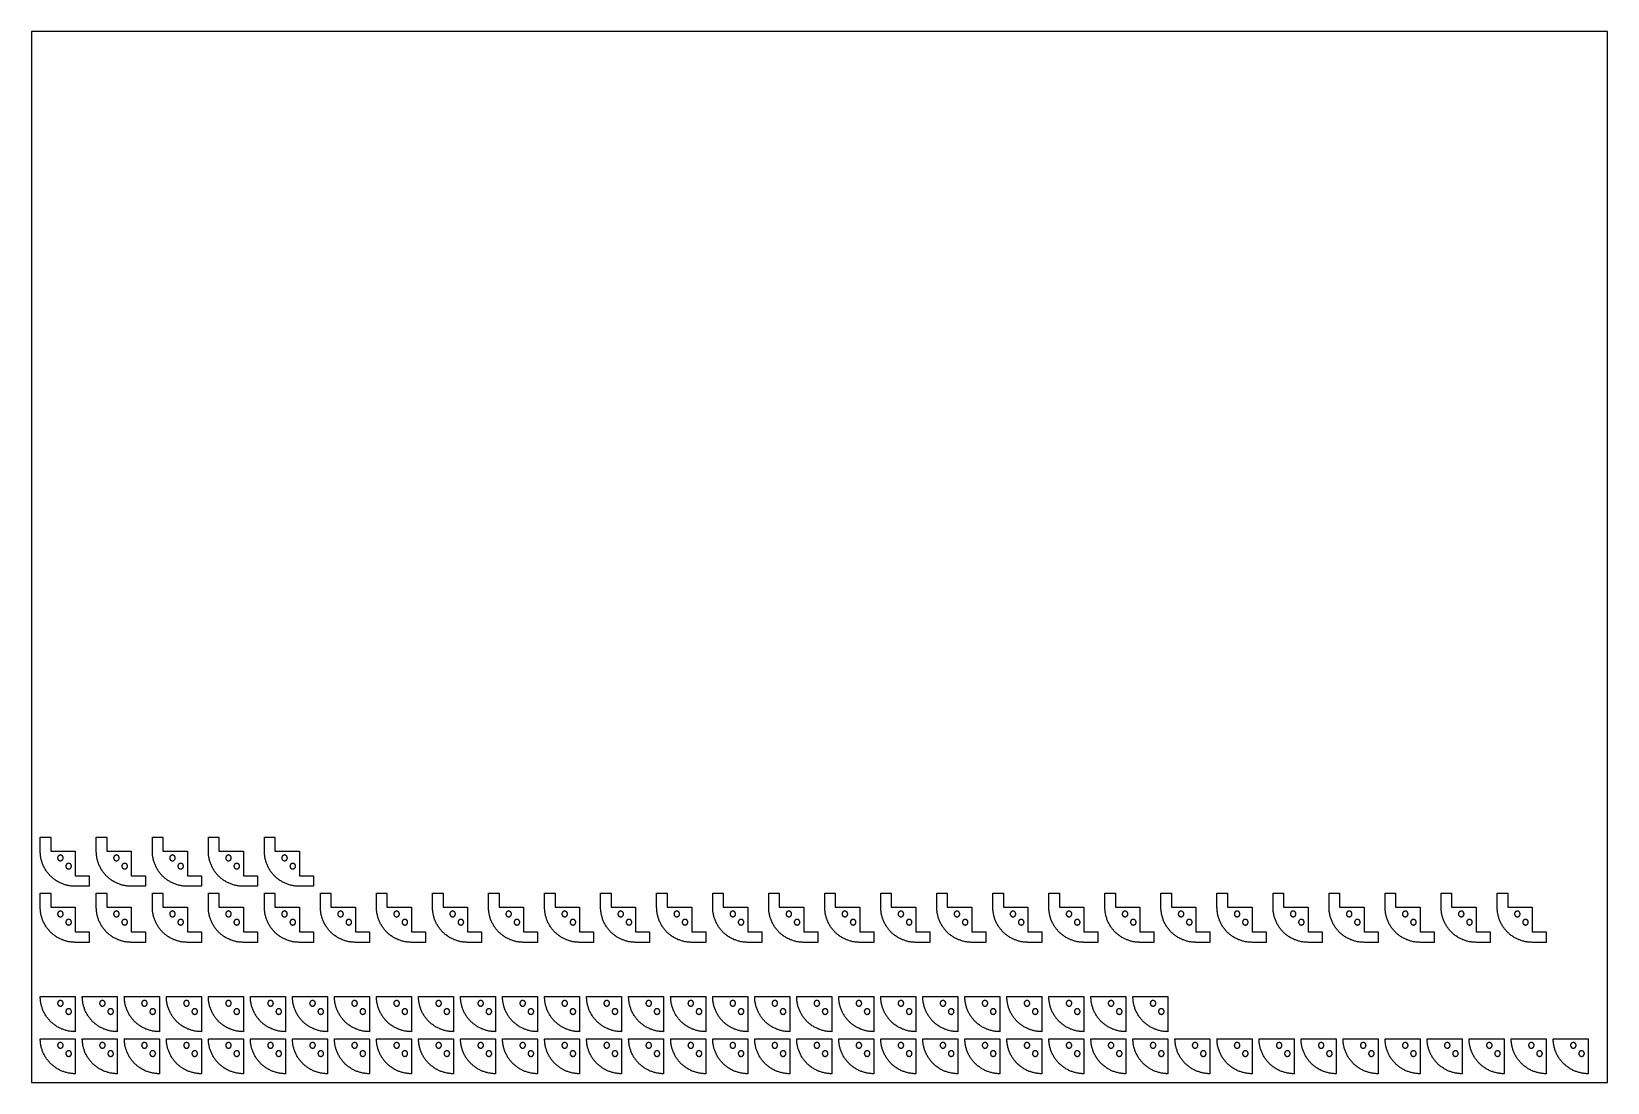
# Model space of a CAD drawing. Header units: millimetres. Extents: x 0 to 900, y 0 to 600.
import ezdxf

# ---------------------------------------------------------------- set-up
doc = ezdxf.new("R2010")
doc.units = ezdxf.units.MM
doc.layers.add('CUT', color=7, linetype='Continuous')
doc.layers.add('SHEET', color=7, linetype='Continuous')

msp = doc.modelspace()

# ---------------------------------------------------------------- linework, layer by layer
at = {"layer": 'CUT'}
for points in [[(5, 140), (11, 140), (11, 132), (25, 132), (25, 118), (33, 118), (33, 112), (25, 112), (24.51, 112.01), (24.02, 112.02), (23.53, 112.05), (23.04, 112.1), (22.55, 112.15), (22.07, 112.22), (21.58, 112.29), (21.1, 112.38), (20.62, 112.49), (20.14, 112.6), (19.67, 112.72), (19.19, 112.86), (18.73, 113.01), (18.26, 113.17), (17.8, 113.34), (17.35, 113.52), (16.9, 113.72), (16.45, 113.92), (16.01, 114.14), (15.57, 114.36), (15.14, 114.6), (14.72, 114.85), (14.3, 115.1), (13.89, 115.37), (13.48, 115.65), (13.09, 115.94), (12.7, 116.23), (12.31, 116.54), (11.94, 116.86), (11.57, 117.18), (11.21, 117.52), (10.86, 117.86), (10.52, 118.21), (10.18, 118.57), (9.86, 118.94), (9.54, 119.31), (9.23, 119.7), (8.94, 120.09), (8.65, 120.48), (8.37, 120.89), (8.1, 121.3), (7.85, 121.72), (7.6, 122.14), (7.36, 122.57), (7.14, 123.01), (6.92, 123.45), (6.72, 123.9), (6.52, 124.35), (6.34, 124.8), (6.17, 125.26), (6.01, 125.73), (5.86, 126.19), (5.72, 126.67), (5.6, 127.14), (5.49, 127.62), (5.38, 128.1), (5.29, 128.58), (5.22, 129.07), (5.15, 129.55), (5.1, 130.04), (5.05, 130.53), (5.02, 131.02), (5.01, 131.51), (5, 132), (5, 140)], [(37, 140), (43, 140), (43, 132), (57, 132), (57, 118), (65, 118), (65, 112), (57, 112), (56.51, 112.01), (56.02, 112.02), (55.53, 112.05), (55.04, 112.1), (54.55, 112.15), (54.07, 112.22), (53.58, 112.29), (53.1, 112.38), (52.62, 112.49), (52.14, 112.6), (51.67, 112.72), (51.19, 112.86), (50.73, 113.01), (50.26, 113.17), (49.8, 113.34), (49.35, 113.52), (48.9, 113.72), (48.45, 113.92), (48.01, 114.14), (47.57, 114.36), (47.14, 114.6), (46.72, 114.85), (46.3, 115.1), (45.89, 115.37), (45.48, 115.65), (45.09, 115.94), (44.7, 116.23), (44.31, 116.54), (43.94, 116.86), (43.57, 117.18), (43.21, 117.52), (42.86, 117.86), (42.52, 118.21), (42.18, 118.57), (41.86, 118.94), (41.54, 119.31), (41.23, 119.7), (40.94, 120.09), (40.65, 120.48), (40.37, 120.89), (40.1, 121.3), (39.85, 121.72), (39.6, 122.14), (39.36, 122.57), (39.14, 123.01), (38.92, 123.45), (38.72, 123.9), (38.52, 124.35), (38.34, 124.8), (38.17, 125.26), (38.01, 125.73), (37.86, 126.19), (37.72, 126.67), (37.6, 127.14), (37.49, 127.62), (37.38, 128.1), (37.29, 128.58), (37.22, 129.07), (37.15, 129.55), (37.1, 130.04), (37.05, 130.53), (37.02, 131.02), (37.01, 131.51), (37, 132), (37, 140)], [(69, 140), (75, 140), (75, 132), (89, 132), (89, 118), (97, 118), (97, 112), (89, 112), (88.51, 112.01), (88.02, 112.02), (87.53, 112.05), (87.04, 112.1), (86.55, 112.15), (86.07, 112.22), (85.58, 112.29), (85.1, 112.38), (84.62, 112.49), (84.14, 112.6), (83.67, 112.72), (83.19, 112.86), (82.73, 113.01), (82.26, 113.17), (81.8, 113.34), (81.35, 113.52), (80.9, 113.72), (80.45, 113.92), (80.01, 114.14), (79.57, 114.36), (79.14, 114.6), (78.72, 114.85), (78.3, 115.1), (77.89, 115.37), (77.48, 115.65), (77.09, 115.94), (76.7, 116.23), (76.31, 116.54), (75.94, 116.86), (75.57, 117.18), (75.21, 117.52), (74.86, 117.86), (74.52, 118.21), (74.18, 118.57), (73.86, 118.94), (73.54, 119.31), (73.23, 119.7), (72.94, 120.09), (72.65, 120.48), (72.37, 120.89), (72.1, 121.3), (71.85, 121.72), (71.6, 122.14), (71.36, 122.57), (71.14, 123.01), (70.92, 123.45), (70.72, 123.9), (70.52, 124.35), (70.34, 124.8), (70.17, 125.26), (70.01, 125.73), (69.86, 126.19), (69.72, 126.67), (69.6, 127.14), (69.49, 127.62), (69.38, 128.1), (69.29, 128.58), (69.22, 129.07), (69.15, 129.55), (69.1, 130.04), (69.05, 130.53), (69.02, 131.02), (69.01, 131.51), (69, 132), (69, 140)], [(101, 140), (107, 140), (107, 132), (121, 132), (121, 118), (129, 118), (129, 112), (121, 112), (120.51, 112.01), (120.02, 112.02), (119.53, 112.05), (119.04, 112.1), (118.55, 112.15), (118.07, 112.22), (117.58, 112.29), (117.1, 112.38), (116.62, 112.49), (116.14, 112.6), (115.67, 112.72), (115.19, 112.86), (114.73, 113.01), (114.26, 113.17), (113.8, 113.34), (113.35, 113.52), (112.9, 113.72), (112.45, 113.92), (112.01, 114.14), (111.57, 114.36), (111.14, 114.6), (110.72, 114.85), (110.3, 115.1), (109.89, 115.37), (109.48, 115.65), (109.09, 115.94), (108.7, 116.23), (108.31, 116.54), (107.94, 116.86), (107.57, 117.18), (107.21, 117.52), (106.86, 117.86), (106.52, 118.21), (106.18, 118.57), (105.86, 118.94), (105.54, 119.31), (105.23, 119.7), (104.94, 120.09), (104.65, 120.48), (104.37, 120.89), (104.1, 121.3), (103.85, 121.72), (103.6, 122.14), (103.36, 122.57), (103.14, 123.01), (102.92, 123.45), (102.72, 123.9), (102.52, 124.35), (102.34, 124.8), (102.17, 125.26), (102.01, 125.73), (101.86, 126.19), (101.72, 126.67), (101.6, 127.14), (101.49, 127.62), (101.38, 128.1), (101.29, 128.58), (101.22, 129.07), (101.15, 129.55), (101.1, 130.04), (101.05, 130.53), (101.02, 131.02), (101.01, 131.51), (101, 132), (101, 140)], [(133, 140), (139, 140), (139, 132), (153, 132), (153, 118), (161, 118), (161, 112), (153, 112), (152.51, 112.01), (152.02, 112.02), (151.53, 112.05), (151.04, 112.1), (150.55, 112.15), (150.07, 112.22), (149.58, 112.29), (149.1, 112.38), (148.62, 112.49), (148.14, 112.6), (147.67, 112.72), (147.19, 112.86), (146.73, 113.01), (146.26, 113.17), (145.8, 113.34), (145.35, 113.52), (144.9, 113.72), (144.45, 113.92), (144.01, 114.14), (143.57, 114.36), (143.14, 114.6), (142.72, 114.85), (142.3, 115.1), (141.89, 115.37), (141.48, 115.65), (141.09, 115.94), (140.7, 116.23), (140.31, 116.54), (139.94, 116.86), (139.57, 117.18), (139.21, 117.52), (138.86, 117.86), (138.52, 118.21), (138.18, 118.57), (137.86, 118.94), (137.54, 119.31), (137.23, 119.7), (136.94, 120.09), (136.65, 120.48), (136.37, 120.89), (136.1, 121.3), (135.85, 121.72), (135.6, 122.14), (135.36, 122.57), (135.14, 123.01), (134.92, 123.45), (134.72, 123.9), (134.52, 124.35), (134.34, 124.8), (134.17, 125.26), (134.01, 125.73), (133.86, 126.19), (133.72, 126.67), (133.6, 127.14), (133.49, 127.62), (133.38, 128.1), (133.29, 128.58), (133.22, 129.07), (133.15, 129.55), (133.1, 130.04), (133.05, 130.53), (133.02, 131.02), (133.01, 131.51), (133, 132), (133, 140)], [(18.1, 128.2), (18.1, 128.25), (18.1, 128.3), (18.09, 128.36), (18.09, 128.41), (18.08, 128.46), (18.07, 128.51), (18.06, 128.56), (18.05, 128.61), (18.03, 128.66), (18.02, 128.71), (18, 128.76), (17.98, 128.81), (17.96, 128.86), (17.93, 128.91), (17.91, 128.95), (17.89, 129), (17.86, 129.04), (17.83, 129.09), (17.8, 129.13), (17.77, 129.17), (17.74, 129.22), (17.7, 129.25), (17.67, 129.29), (17.63, 129.33), (17.59, 129.37), (17.55, 129.4), (17.52, 129.44), (17.47, 129.47), (17.43, 129.5), (17.39, 129.53), (17.34, 129.56), (17.3, 129.59), (17.25, 129.61), (17.21, 129.63), (17.16, 129.66), (17.11, 129.68), (17.06, 129.7), (17.01, 129.72), (16.96, 129.73), (16.91, 129.75), (16.86, 129.76), (16.81, 129.77), (16.76, 129.78), (16.71, 129.79), (16.66, 129.79), (16.6, 129.8), (16.55, 129.8), (16.5, 129.8), (16.45, 129.8), (16.4, 129.8), (16.34, 129.79), (16.29, 129.79), (16.24, 129.78), (16.19, 129.77), (16.14, 129.76), (16.09, 129.75), (16.04, 129.73), (15.99, 129.72), (15.94, 129.7), (15.89, 129.68), (15.84, 129.66), (15.79, 129.63), (15.75, 129.61), (15.7, 129.59), (15.66, 129.56), (15.61, 129.53), (15.57, 129.5), (15.53, 129.47), (15.48, 129.44), (15.45, 129.4), (15.41, 129.37), (15.37, 129.33), (15.33, 129.29), (15.3, 129.25), (15.26, 129.22), (15.23, 129.17), (15.2, 129.13), (15.17, 129.09), (15.14, 129.04), (15.11, 129), (15.09, 128.95), (15.07, 128.91), (15.04, 128.86), (15.02, 128.81), (15, 128.76), (14.98, 128.71), (14.97, 128.66), (14.95, 128.61), (14.94, 128.56), (14.93, 128.51), (14.92, 128.46), (14.91, 128.41), (14.91, 128.36), (14.9, 128.3), (14.9, 128.25), (14.9, 128.2), (14.9, 128.15), (14.9, 128.1), (14.91, 128.04), (14.91, 127.99), (14.92, 127.94), (14.93, 127.89), (14.94, 127.84), (14.95, 127.79), (14.97, 127.74), (14.98, 127.69), (15, 127.64), (15.02, 127.59), (15.04, 127.54), (15.07, 127.49), (15.09, 127.45), (15.11, 127.4), (15.14, 127.36), (15.17, 127.31), (15.2, 127.27), (15.23, 127.23), (15.26, 127.18), (15.3, 127.15), (15.33, 127.11), (15.37, 127.07), (15.41, 127.03), (15.45, 127), (15.48, 126.96), (15.53, 126.93), (15.57, 126.9), (15.61, 126.87), (15.66, 126.84), (15.7, 126.81), (15.75, 126.79), (15.79, 126.77), (15.84, 126.74), (15.89, 126.72), (15.94, 126.7), (15.99, 126.68), (16.04, 126.67), (16.09, 126.65), (16.14, 126.64), (16.19, 126.63), (16.24, 126.62), (16.29, 126.61), (16.34, 126.61), (16.4, 126.6), (16.45, 126.6), (16.5, 126.6), (16.55, 126.6), (16.6, 126.6), (16.66, 126.61), (16.71, 126.61), (16.76, 126.62), (16.81, 126.63), (16.86, 126.64), (16.91, 126.65), (16.96, 126.67), (17.01, 126.68), (17.06, 126.7), (17.11, 126.72), (17.16, 126.74), (17.21, 126.77), (17.25, 126.79), (17.3, 126.81), (17.34, 126.84), (17.39, 126.87), (17.43, 126.9), (17.47, 126.93), (17.52, 126.96), (17.55, 127), (17.59, 127.03), (17.63, 127.07), (17.67, 127.11), (17.7, 127.15), (17.74, 127.18), (17.77, 127.23), (17.8, 127.27), (17.83, 127.31), (17.86, 127.36), (17.89, 127.4), (17.91, 127.45), (17.93, 127.49), (17.96, 127.54), (17.98, 127.59), (18, 127.64), (18.02, 127.69), (18.03, 127.74), (18.05, 127.79), (18.06, 127.84), (18.07, 127.89), (18.08, 127.94), (18.09, 127.99), (18.09, 128.04), (18.1, 128.1), (18.1, 128.15), (18.1, 128.2)], [(50.1, 128.2), (50.1, 128.25), (50.1, 128.3), (50.09, 128.36), (50.09, 128.41), (50.08, 128.46), (50.07, 128.51), (50.06, 128.56), (50.05, 128.61), (50.03, 128.66), (50.02, 128.71), (50, 128.76), (49.98, 128.81), (49.96, 128.86), (49.93, 128.91), (49.91, 128.95), (49.89, 129), (49.86, 129.04), (49.83, 129.09), (49.8, 129.13), (49.77, 129.17), (49.74, 129.22), (49.7, 129.25), (49.67, 129.29), (49.63, 129.33), (49.59, 129.37), (49.55, 129.4), (49.52, 129.44), (49.47, 129.47), (49.43, 129.5), (49.39, 129.53), (49.34, 129.56), (49.3, 129.59), (49.25, 129.61), (49.21, 129.63), (49.16, 129.66), (49.11, 129.68), (49.06, 129.7), (49.01, 129.72), (48.96, 129.73), (48.91, 129.75), (48.86, 129.76), (48.81, 129.77), (48.76, 129.78), (48.71, 129.79), (48.66, 129.79), (48.6, 129.8), (48.55, 129.8), (48.5, 129.8), (48.45, 129.8), (48.4, 129.8), (48.34, 129.79), (48.29, 129.79), (48.24, 129.78), (48.19, 129.77), (48.14, 129.76), (48.09, 129.75), (48.04, 129.73), (47.99, 129.72), (47.94, 129.7), (47.89, 129.68), (47.84, 129.66), (47.79, 129.63), (47.75, 129.61), (47.7, 129.59), (47.66, 129.56), (47.61, 129.53), (47.57, 129.5), (47.53, 129.47), (47.48, 129.44), (47.45, 129.4), (47.41, 129.37), (47.37, 129.33), (47.33, 129.29), (47.3, 129.25), (47.26, 129.22), (47.23, 129.17), (47.2, 129.13), (47.17, 129.09), (47.14, 129.04), (47.11, 129), (47.09, 128.95), (47.07, 128.91), (47.04, 128.86), (47.02, 128.81), (47, 128.76), (46.98, 128.71), (46.97, 128.66), (46.95, 128.61), (46.94, 128.56), (46.93, 128.51), (46.92, 128.46), (46.91, 128.41), (46.91, 128.36), (46.9, 128.3), (46.9, 128.25), (46.9, 128.2), (46.9, 128.15), (46.9, 128.1), (46.91, 128.04), (46.91, 127.99), (46.92, 127.94), (46.93, 127.89), (46.94, 127.84), (46.95, 127.79), (46.97, 127.74), (46.98, 127.69), (47, 127.64), (47.02, 127.59), (47.04, 127.54), (47.07, 127.49), (47.09, 127.45), (47.11, 127.4), (47.14, 127.36), (47.17, 127.31), (47.2, 127.27), (47.23, 127.23), (47.26, 127.18), (47.3, 127.15), (47.33, 127.11), (47.37, 127.07), (47.41, 127.03), (47.45, 127), (47.48, 126.96), (47.53, 126.93), (47.57, 126.9), (47.61, 126.87), (47.66, 126.84), (47.7, 126.81), (47.75, 126.79), (47.79, 126.77), (47.84, 126.74), (47.89, 126.72), (47.94, 126.7), (47.99, 126.68), (48.04, 126.67), (48.09, 126.65), (48.14, 126.64), (48.19, 126.63), (48.24, 126.62), (48.29, 126.61), (48.34, 126.61), (48.4, 126.6), (48.45, 126.6), (48.5, 126.6), (48.55, 126.6), (48.6, 126.6), (48.66, 126.61), (48.71, 126.61), (48.76, 126.62), (48.81, 126.63), (48.86, 126.64), (48.91, 126.65), (48.96, 126.67), (49.01, 126.68), (49.06, 126.7), (49.11, 126.72), (49.16, 126.74), (49.21, 126.77), (49.25, 126.79), (49.3, 126.81), (49.34, 126.84), (49.39, 126.87), (49.43, 126.9), (49.47, 126.93), (49.52, 126.96), (49.55, 127), (49.59, 127.03), (49.63, 127.07), (49.67, 127.11), (49.7, 127.15), (49.74, 127.18), (49.77, 127.23), (49.8, 127.27), (49.83, 127.31), (49.86, 127.36), (49.89, 127.4), (49.91, 127.45), (49.93, 127.49), (49.96, 127.54), (49.98, 127.59), (50, 127.64), (50.02, 127.69), (50.03, 127.74), (50.05, 127.79), (50.06, 127.84), (50.07, 127.89), (50.08, 127.94), (50.09, 127.99), (50.09, 128.04), (50.1, 128.1), (50.1, 128.15), (50.1, 128.2)], [(82.1, 128.2), (82.1, 128.25), (82.1, 128.3), (82.09, 128.36), (82.09, 128.41), (82.08, 128.46), (82.07, 128.51), (82.06, 128.56), (82.05, 128.61), (82.03, 128.66), (82.02, 128.71), (82, 128.76), (81.98, 128.81), (81.96, 128.86), (81.93, 128.91), (81.91, 128.95), (81.89, 129), (81.86, 129.04), (81.83, 129.09), (81.8, 129.13), (81.77, 129.17), (81.74, 129.22), (81.7, 129.25), (81.67, 129.29), (81.63, 129.33), (81.59, 129.37), (81.55, 129.4), (81.52, 129.44), (81.47, 129.47), (81.43, 129.5), (81.39, 129.53), (81.34, 129.56), (81.3, 129.59), (81.25, 129.61), (81.21, 129.63), (81.16, 129.66), (81.11, 129.68), (81.06, 129.7), (81.01, 129.72), (80.96, 129.73), (80.91, 129.75), (80.86, 129.76), (80.81, 129.77), (80.76, 129.78), (80.71, 129.79), (80.66, 129.79), (80.6, 129.8), (80.55, 129.8), (80.5, 129.8), (80.45, 129.8), (80.4, 129.8), (80.34, 129.79), (80.29, 129.79), (80.24, 129.78), (80.19, 129.77), (80.14, 129.76), (80.09, 129.75), (80.04, 129.73), (79.99, 129.72), (79.94, 129.7), (79.89, 129.68), (79.84, 129.66), (79.79, 129.63), (79.75, 129.61), (79.7, 129.59), (79.66, 129.56), (79.61, 129.53), (79.57, 129.5), (79.53, 129.47), (79.48, 129.44), (79.45, 129.4), (79.41, 129.37), (79.37, 129.33), (79.33, 129.29), (79.3, 129.25), (79.26, 129.22), (79.23, 129.17), (79.2, 129.13), (79.17, 129.09), (79.14, 129.04), (79.11, 129), (79.09, 128.95), (79.07, 128.91), (79.04, 128.86), (79.02, 128.81), (79, 128.76), (78.98, 128.71), (78.97, 128.66), (78.95, 128.61), (78.94, 128.56), (78.93, 128.51), (78.92, 128.46), (78.91, 128.41), (78.91, 128.36), (78.9, 128.3), (78.9, 128.25), (78.9, 128.2), (78.9, 128.15), (78.9, 128.1), (78.91, 128.04), (78.91, 127.99), (78.92, 127.94), (78.93, 127.89), (78.94, 127.84), (78.95, 127.79), (78.97, 127.74), (78.98, 127.69), (79, 127.64), (79.02, 127.59), (79.04, 127.54), (79.07, 127.49), (79.09, 127.45), (79.11, 127.4), (79.14, 127.36), (79.17, 127.31), (79.2, 127.27), (79.23, 127.23), (79.26, 127.18), (79.3, 127.15), (79.33, 127.11), (79.37, 127.07), (79.41, 127.03), (79.45, 127), (79.48, 126.96), (79.53, 126.93), (79.57, 126.9), (79.61, 126.87), (79.66, 126.84), (79.7, 126.81), (79.75, 126.79), (79.79, 126.77), (79.84, 126.74), (79.89, 126.72), (79.94, 126.7), (79.99, 126.68), (80.04, 126.67), (80.09, 126.65), (80.14, 126.64), (80.19, 126.63), (80.24, 126.62), (80.29, 126.61), (80.34, 126.61), (80.4, 126.6), (80.45, 126.6), (80.5, 126.6), (80.55, 126.6), (80.6, 126.6), (80.66, 126.61), (80.71, 126.61), (80.76, 126.62), (80.81, 126.63), (80.86, 126.64), (80.91, 126.65), (80.96, 126.67), (81.01, 126.68), (81.06, 126.7), (81.11, 126.72), (81.16, 126.74), (81.21, 126.77), (81.25, 126.79), (81.3, 126.81), (81.34, 126.84), (81.39, 126.87), (81.43, 126.9), (81.47, 126.93), (81.52, 126.96), (81.55, 127), (81.59, 127.03), (81.63, 127.07), (81.67, 127.11), (81.7, 127.15), (81.74, 127.18), (81.77, 127.23), (81.8, 127.27), (81.83, 127.31), (81.86, 127.36), (81.89, 127.4), (81.91, 127.45), (81.93, 127.49), (81.96, 127.54), (81.98, 127.59), (82, 127.64), (82.02, 127.69), (82.03, 127.74), (82.05, 127.79), (82.06, 127.84), (82.07, 127.89), (82.08, 127.94), (82.09, 127.99), (82.09, 128.04), (82.1, 128.1), (82.1, 128.15), (82.1, 128.2)], [(114.1, 128.2), (114.1, 128.25), (114.1, 128.3), (114.09, 128.36), (114.09, 128.41), (114.08, 128.46), (114.07, 128.51), (114.06, 128.56), (114.05, 128.61), (114.03, 128.66), (114.02, 128.71), (114, 128.76), (113.98, 128.81), (113.96, 128.86), (113.93, 128.91), (113.91, 128.95), (113.89, 129), (113.86, 129.04), (113.83, 129.09), (113.8, 129.13), (113.77, 129.17), (113.74, 129.22), (113.7, 129.25), (113.67, 129.29), (113.63, 129.33), (113.59, 129.37), (113.55, 129.4), (113.52, 129.44), (113.47, 129.47), (113.43, 129.5), (113.39, 129.53), (113.34, 129.56), (113.3, 129.59), (113.25, 129.61), (113.21, 129.63), (113.16, 129.66), (113.11, 129.68), (113.06, 129.7), (113.01, 129.72), (112.96, 129.73), (112.91, 129.75), (112.86, 129.76), (112.81, 129.77), (112.76, 129.78), (112.71, 129.79), (112.66, 129.79), (112.6, 129.8), (112.55, 129.8), (112.5, 129.8), (112.45, 129.8), (112.4, 129.8), (112.34, 129.79), (112.29, 129.79), (112.24, 129.78), (112.19, 129.77), (112.14, 129.76), (112.09, 129.75), (112.04, 129.73), (111.99, 129.72), (111.94, 129.7), (111.89, 129.68), (111.84, 129.66), (111.79, 129.63), (111.75, 129.61), (111.7, 129.59), (111.66, 129.56), (111.61, 129.53), (111.57, 129.5), (111.53, 129.47), (111.48, 129.44), (111.45, 129.4), (111.41, 129.37), (111.37, 129.33), (111.33, 129.29), (111.3, 129.25), (111.26, 129.22), (111.23, 129.17), (111.2, 129.13), (111.17, 129.09), (111.14, 129.04), (111.11, 129), (111.09, 128.95), (111.07, 128.91), (111.04, 128.86), (111.02, 128.81), (111, 128.76), (110.98, 128.71), (110.97, 128.66), (110.95, 128.61), (110.94, 128.56), (110.93, 128.51), (110.92, 128.46), (110.91, 128.41), (110.91, 128.36), (110.9, 128.3), (110.9, 128.25), (110.9, 128.2), (110.9, 128.15), (110.9, 128.1), (110.91, 128.04), (110.91, 127.99), (110.92, 127.94), (110.93, 127.89), (110.94, 127.84), (110.95, 127.79), (110.97, 127.74), (110.98, 127.69), (111, 127.64), (111.02, 127.59), (111.04, 127.54), (111.07, 127.49), (111.09, 127.45), (111.11, 127.4), (111.14, 127.36), (111.17, 127.31), (111.2, 127.27), (111.23, 127.23), (111.26, 127.18), (111.3, 127.15), (111.33, 127.11), (111.37, 127.07), (111.41, 127.03), (111.45, 127), (111.48, 126.96), (111.53, 126.93), (111.57, 126.9), (111.61, 126.87), (111.66, 126.84), (111.7, 126.81), (111.75, 126.79), (111.79, 126.77), (111.84, 126.74), (111.89, 126.72), (111.94, 126.7), (111.99, 126.68), (112.04, 126.67), (112.09, 126.65), (112.14, 126.64), (112.19, 126.63), (112.24, 126.62), (112.29, 126.61), (112.34, 126.61), (112.4, 126.6), (112.45, 126.6), (112.5, 126.6), (112.55, 126.6), (112.6, 126.6), (112.66, 126.61), (112.71, 126.61), (112.76, 126.62), (112.81, 126.63), (112.86, 126.64), (112.91, 126.65), (112.96, 126.67), (113.01, 126.68), (113.06, 126.7), (113.11, 126.72), (113.16, 126.74), (113.21, 126.77), (113.25, 126.79), (113.3, 126.81), (113.34, 126.84), (113.39, 126.87), (113.43, 126.9), (113.47, 126.93), (113.52, 126.96), (113.55, 127), (113.59, 127.03), (113.63, 127.07), (113.67, 127.11), (113.7, 127.15), (113.74, 127.18), (113.77, 127.23), (113.8, 127.27), (113.83, 127.31), (113.86, 127.36), (113.89, 127.4), (113.91, 127.45), (113.93, 127.49), (113.96, 127.54), (113.98, 127.59), (114, 127.64), (114.02, 127.69), (114.03, 127.74), (114.05, 127.79), (114.06, 127.84), (114.07, 127.89), (114.08, 127.94), (114.09, 127.99), (114.09, 128.04), (114.1, 128.1), (114.1, 128.15), (114.1, 128.2)], [(146.1, 128.2), (146.1, 128.25), (146.1, 128.3), (146.09, 128.36), (146.09, 128.41), (146.08, 128.46), (146.07, 128.51), (146.06, 128.56), (146.05, 128.61), (146.03, 128.66), (146.02, 128.71), (146, 128.76), (145.98, 128.81), (145.96, 128.86), (145.93, 128.91), (145.91, 128.95), (145.89, 129), (145.86, 129.04), (145.83, 129.09), (145.8, 129.13), (145.77, 129.17), (145.74, 129.22), (145.7, 129.25), (145.67, 129.29), (145.63, 129.33), (145.59, 129.37), (145.55, 129.4), (145.52, 129.44), (145.47, 129.47), (145.43, 129.5), (145.39, 129.53), (145.34, 129.56), (145.3, 129.59), (145.25, 129.61), (145.21, 129.63), (145.16, 129.66), (145.11, 129.68), (145.06, 129.7), (145.01, 129.72), (144.96, 129.73), (144.91, 129.75), (144.86, 129.76), (144.81, 129.77), (144.76, 129.78), (144.71, 129.79), (144.66, 129.79), (144.6, 129.8), (144.55, 129.8), (144.5, 129.8), (144.45, 129.8), (144.4, 129.8), (144.34, 129.79), (144.29, 129.79), (144.24, 129.78), (144.19, 129.77), (144.14, 129.76), (144.09, 129.75), (144.04, 129.73), (143.99, 129.72), (143.94, 129.7), (143.89, 129.68), (143.84, 129.66), (143.79, 129.63), (143.75, 129.61), (143.7, 129.59), (143.66, 129.56), (143.61, 129.53), (143.57, 129.5), (143.53, 129.47), (143.48, 129.44), (143.45, 129.4), (143.41, 129.37), (143.37, 129.33), (143.33, 129.29), (143.3, 129.25), (143.26, 129.22), (143.23, 129.17), (143.2, 129.13), (143.17, 129.09), (143.14, 129.04), (143.11, 129), (143.09, 128.95), (143.07, 128.91), (143.04, 128.86), (143.02, 128.81), (143, 128.76), (142.98, 128.71), (142.97, 128.66), (142.95, 128.61), (142.94, 128.56), (142.93, 128.51), (142.92, 128.46), (142.91, 128.41), (142.91, 128.36), (142.9, 128.3), (142.9, 128.25), (142.9, 128.2), (142.9, 128.15), (142.9, 128.1), (142.91, 128.04), (142.91, 127.99), (142.92, 127.94), (142.93, 127.89), (142.94, 127.84), (142.95, 127.79), (142.97, 127.74), (142.98, 127.69), (143, 127.64), (143.02, 127.59), (143.04, 127.54), (143.07, 127.49), (143.09, 127.45), (143.11, 127.4), (143.14, 127.36), (143.17, 127.31), (143.2, 127.27), (143.23, 127.23), (143.26, 127.18), (143.3, 127.15), (143.33, 127.11), (143.37, 127.07), (143.41, 127.03), (143.45, 127), (143.48, 126.96), (143.53, 126.93), (143.57, 126.9), (143.61, 126.87), (143.66, 126.84), (143.7, 126.81), (143.75, 126.79), (143.79, 126.77), (143.84, 126.74), (143.89, 126.72), (143.94, 126.7), (143.99, 126.68), (144.04, 126.67), (144.09, 126.65), (144.14, 126.64), (144.19, 126.63), (144.24, 126.62), (144.29, 126.61), (144.34, 126.61), (144.4, 126.6), (144.45, 126.6), (144.5, 126.6), (144.55, 126.6), (144.6, 126.6), (144.66, 126.61), (144.71, 126.61), (144.76, 126.62), (144.81, 126.63), (144.86, 126.64), (144.91, 126.65), (144.96, 126.67), (145.01, 126.68), (145.06, 126.7), (145.11, 126.72), (145.16, 126.74), (145.21, 126.77), (145.25, 126.79), (145.3, 126.81), (145.34, 126.84), (145.39, 126.87), (145.43, 126.9), (145.47, 126.93), (145.52, 126.96), (145.55, 127), (145.59, 127.03), (145.63, 127.07), (145.67, 127.11), (145.7, 127.15), (145.74, 127.18), (145.77, 127.23), (145.8, 127.27), (145.83, 127.31), (145.86, 127.36), (145.89, 127.4), (145.91, 127.45), (145.93, 127.49), (145.96, 127.54), (145.98, 127.59), (146, 127.64), (146.02, 127.69), (146.03, 127.74), (146.05, 127.79), (146.06, 127.84), (146.07, 127.89), (146.08, 127.94), (146.09, 127.99), (146.09, 128.04), (146.1, 128.1), (146.1, 128.15), (146.1, 128.2)], [(22.8, 123.5), (22.8, 123.55), (22.8, 123.6), (22.79, 123.66), (22.79, 123.71), (22.78, 123.76), (22.77, 123.81), (22.76, 123.86), (22.75, 123.91), (22.73, 123.96), (22.72, 124.01), (22.7, 124.06), (22.68, 124.11), (22.66, 124.16), (22.63, 124.21), (22.61, 124.25), (22.59, 124.3), (22.56, 124.34), (22.53, 124.39), (22.5, 124.43), (22.47, 124.47), (22.44, 124.52), (22.4, 124.55), (22.37, 124.59), (22.33, 124.63), (22.29, 124.67), (22.25, 124.7), (22.22, 124.74), (22.17, 124.77), (22.13, 124.8), (22.09, 124.83), (22.04, 124.86), (22, 124.89), (21.95, 124.91), (21.91, 124.93), (21.86, 124.96), (21.81, 124.98), (21.76, 125), (21.71, 125.02), (21.66, 125.03), (21.61, 125.05), (21.56, 125.06), (21.51, 125.07), (21.46, 125.08), (21.41, 125.09), (21.36, 125.09), (21.3, 125.1), (21.25, 125.1), (21.2, 125.1), (21.15, 125.1), (21.1, 125.1), (21.04, 125.09), (20.99, 125.09), (20.94, 125.08), (20.89, 125.07), (20.84, 125.06), (20.79, 125.05), (20.74, 125.03), (20.69, 125.02), (20.64, 125), (20.59, 124.98), (20.54, 124.96), (20.49, 124.93), (20.45, 124.91), (20.4, 124.89), (20.36, 124.86), (20.31, 124.83), (20.27, 124.8), (20.23, 124.77), (20.18, 124.74), (20.15, 124.7), (20.11, 124.67), (20.07, 124.63), (20.03, 124.59), (20, 124.55), (19.96, 124.52), (19.93, 124.47), (19.9, 124.43), (19.87, 124.39), (19.84, 124.34), (19.81, 124.3), (19.79, 124.25), (19.77, 124.21), (19.74, 124.16), (19.72, 124.11), (19.7, 124.06), (19.68, 124.01), (19.67, 123.96), (19.65, 123.91), (19.64, 123.86), (19.63, 123.81), (19.62, 123.76), (19.61, 123.71), (19.61, 123.66), (19.6, 123.6), (19.6, 123.55), (19.6, 123.5), (19.6, 123.45), (19.6, 123.4), (19.61, 123.34), (19.61, 123.29), (19.62, 123.24), (19.63, 123.19), (19.64, 123.14), (19.65, 123.09), (19.67, 123.04), (19.68, 122.99), (19.7, 122.94), (19.72, 122.89), (19.74, 122.84), (19.77, 122.79), (19.79, 122.75), (19.81, 122.7), (19.84, 122.66), (19.87, 122.61), (19.9, 122.57), (19.93, 122.53), (19.96, 122.48), (20, 122.45), (20.03, 122.41), (20.07, 122.37), (20.11, 122.33), (20.15, 122.3), (20.18, 122.26), (20.23, 122.23), (20.27, 122.2), (20.31, 122.17), (20.36, 122.14), (20.4, 122.11), (20.45, 122.09), (20.49, 122.07), (20.54, 122.04), (20.59, 122.02), (20.64, 122), (20.69, 121.98), (20.74, 121.97), (20.79, 121.95), (20.84, 121.94), (20.89, 121.93), (20.94, 121.92), (20.99, 121.91), (21.04, 121.91), (21.1, 121.9), (21.15, 121.9), (21.2, 121.9), (21.25, 121.9), (21.3, 121.9), (21.36, 121.91), (21.41, 121.91), (21.46, 121.92), (21.51, 121.93), (21.56, 121.94), (21.61, 121.95), (21.66, 121.97), (21.71, 121.98), (21.76, 122), (21.81, 122.02), (21.86, 122.04), (21.91, 122.07), (21.95, 122.09), (22, 122.11), (22.04, 122.14), (22.09, 122.17), (22.13, 122.2), (22.17, 122.23), (22.22, 122.26), (22.25, 122.3), (22.29, 122.33), (22.33, 122.37), (22.37, 122.41), (22.4, 122.45), (22.44, 122.48), (22.47, 122.53), (22.5, 122.57), (22.53, 122.61), (22.56, 122.66), (22.59, 122.7), (22.61, 122.75), (22.63, 122.79), (22.66, 122.84), (22.68, 122.89), (22.7, 122.94), (22.72, 122.99), (22.73, 123.04), (22.75, 123.09), (22.76, 123.14), (22.77, 123.19), (22.78, 123.24), (22.79, 123.29), (22.79, 123.34), (22.8, 123.4), (22.8, 123.45), (22.8, 123.5)], [(54.8, 123.5), (54.8, 123.55), (54.8, 123.6), (54.79, 123.66), (54.79, 123.71), (54.78, 123.76), (54.77, 123.81), (54.76, 123.86), (54.75, 123.91), (54.73, 123.96), (54.72, 124.01), (54.7, 124.06), (54.68, 124.11), (54.66, 124.16), (54.63, 124.21), (54.61, 124.25), (54.59, 124.3), (54.56, 124.34), (54.53, 124.39), (54.5, 124.43), (54.47, 124.47), (54.44, 124.52), (54.4, 124.55), (54.37, 124.59), (54.33, 124.63), (54.29, 124.67), (54.25, 124.7), (54.22, 124.74), (54.17, 124.77), (54.13, 124.8), (54.09, 124.83), (54.04, 124.86), (54, 124.89), (53.95, 124.91), (53.91, 124.93), (53.86, 124.96), (53.81, 124.98), (53.76, 125), (53.71, 125.02), (53.66, 125.03), (53.61, 125.05), (53.56, 125.06), (53.51, 125.07), (53.46, 125.08), (53.41, 125.09), (53.36, 125.09), (53.3, 125.1), (53.25, 125.1), (53.2, 125.1), (53.15, 125.1), (53.1, 125.1), (53.04, 125.09), (52.99, 125.09), (52.94, 125.08), (52.89, 125.07), (52.84, 125.06), (52.79, 125.05), (52.74, 125.03), (52.69, 125.02), (52.64, 125), (52.59, 124.98), (52.54, 124.96), (52.49, 124.93), (52.45, 124.91), (52.4, 124.89), (52.36, 124.86), (52.31, 124.83), (52.27, 124.8), (52.23, 124.77), (52.18, 124.74), (52.15, 124.7), (52.11, 124.67), (52.07, 124.63), (52.03, 124.59), (52, 124.55), (51.96, 124.52), (51.93, 124.47), (51.9, 124.43), (51.87, 124.39), (51.84, 124.34), (51.81, 124.3), (51.79, 124.25), (51.77, 124.21), (51.74, 124.16), (51.72, 124.11), (51.7, 124.06), (51.68, 124.01), (51.67, 123.96), (51.65, 123.91), (51.64, 123.86), (51.63, 123.81), (51.62, 123.76), (51.61, 123.71), (51.61, 123.66), (51.6, 123.6), (51.6, 123.55), (51.6, 123.5), (51.6, 123.45), (51.6, 123.4), (51.61, 123.34), (51.61, 123.29), (51.62, 123.24), (51.63, 123.19), (51.64, 123.14), (51.65, 123.09), (51.67, 123.04), (51.68, 122.99), (51.7, 122.94), (51.72, 122.89), (51.74, 122.84), (51.77, 122.79), (51.79, 122.75), (51.81, 122.7), (51.84, 122.66), (51.87, 122.61), (51.9, 122.57), (51.93, 122.53), (51.96, 122.48), (52, 122.45), (52.03, 122.41), (52.07, 122.37), (52.11, 122.33), (52.15, 122.3), (52.18, 122.26), (52.23, 122.23), (52.27, 122.2), (52.31, 122.17), (52.36, 122.14), (52.4, 122.11), (52.45, 122.09), (52.49, 122.07), (52.54, 122.04), (52.59, 122.02), (52.64, 122), (52.69, 121.98), (52.74, 121.97), (52.79, 121.95), (52.84, 121.94), (52.89, 121.93), (52.94, 121.92), (52.99, 121.91), (53.04, 121.91), (53.1, 121.9), (53.15, 121.9), (53.2, 121.9), (53.25, 121.9), (53.3, 121.9), (53.36, 121.91), (53.41, 121.91), (53.46, 121.92), (53.51, 121.93), (53.56, 121.94), (53.61, 121.95), (53.66, 121.97), (53.71, 121.98), (53.76, 122), (53.81, 122.02), (53.86, 122.04), (53.91, 122.07), (53.95, 122.09), (54, 122.11), (54.04, 122.14), (54.09, 122.17), (54.13, 122.2), (54.17, 122.23), (54.22, 122.26), (54.25, 122.3), (54.29, 122.33), (54.33, 122.37), (54.37, 122.41), (54.4, 122.45), (54.44, 122.48), (54.47, 122.53), (54.5, 122.57), (54.53, 122.61), (54.56, 122.66), (54.59, 122.7), (54.61, 122.75), (54.63, 122.79), (54.66, 122.84), (54.68, 122.89), (54.7, 122.94), (54.72, 122.99), (54.73, 123.04), (54.75, 123.09), (54.76, 123.14), (54.77, 123.19), (54.78, 123.24), (54.79, 123.29), (54.79, 123.34), (54.8, 123.4), (54.8, 123.45), (54.8, 123.5)], [(86.8, 123.5), (86.8, 123.55), (86.8, 123.6), (86.79, 123.66), (86.79, 123.71), (86.78, 123.76), (86.77, 123.81), (86.76, 123.86), (86.75, 123.91), (86.73, 123.96), (86.72, 124.01), (86.7, 124.06), (86.68, 124.11), (86.66, 124.16), (86.63, 124.21), (86.61, 124.25), (86.59, 124.3), (86.56, 124.34), (86.53, 124.39), (86.5, 124.43), (86.47, 124.47), (86.44, 124.52), (86.4, 124.55), (86.37, 124.59), (86.33, 124.63), (86.29, 124.67), (86.25, 124.7), (86.22, 124.74), (86.17, 124.77), (86.13, 124.8), (86.09, 124.83), (86.04, 124.86), (86, 124.89), (85.95, 124.91), (85.91, 124.93), (85.86, 124.96), (85.81, 124.98), (85.76, 125), (85.71, 125.02), (85.66, 125.03), (85.61, 125.05), (85.56, 125.06), (85.51, 125.07), (85.46, 125.08), (85.41, 125.09), (85.36, 125.09), (85.3, 125.1), (85.25, 125.1), (85.2, 125.1), (85.15, 125.1), (85.1, 125.1), (85.04, 125.09), (84.99, 125.09), (84.94, 125.08), (84.89, 125.07), (84.84, 125.06), (84.79, 125.05), (84.74, 125.03), (84.69, 125.02), (84.64, 125), (84.59, 124.98), (84.54, 124.96), (84.49, 124.93), (84.45, 124.91), (84.4, 124.89), (84.36, 124.86), (84.31, 124.83), (84.27, 124.8), (84.23, 124.77), (84.18, 124.74), (84.15, 124.7), (84.11, 124.67), (84.07, 124.63), (84.03, 124.59), (84, 124.55), (83.96, 124.52), (83.93, 124.47), (83.9, 124.43), (83.87, 124.39), (83.84, 124.34), (83.81, 124.3), (83.79, 124.25), (83.77, 124.21), (83.74, 124.16), (83.72, 124.11), (83.7, 124.06), (83.68, 124.01), (83.67, 123.96), (83.65, 123.91), (83.64, 123.86), (83.63, 123.81), (83.62, 123.76), (83.61, 123.71), (83.61, 123.66), (83.6, 123.6), (83.6, 123.55), (83.6, 123.5), (83.6, 123.45), (83.6, 123.4), (83.61, 123.34), (83.61, 123.29), (83.62, 123.24), (83.63, 123.19), (83.64, 123.14), (83.65, 123.09), (83.67, 123.04), (83.68, 122.99), (83.7, 122.94), (83.72, 122.89), (83.74, 122.84), (83.77, 122.79), (83.79, 122.75), (83.81, 122.7), (83.84, 122.66), (83.87, 122.61), (83.9, 122.57), (83.93, 122.53), (83.96, 122.48), (84, 122.45), (84.03, 122.41), (84.07, 122.37), (84.11, 122.33), (84.15, 122.3), (84.18, 122.26), (84.23, 122.23), (84.27, 122.2), (84.31, 122.17), (84.36, 122.14), (84.4, 122.11), (84.45, 122.09), (84.49, 122.07), (84.54, 122.04), (84.59, 122.02), (84.64, 122), (84.69, 121.98), (84.74, 121.97), (84.79, 121.95), (84.84, 121.94), (84.89, 121.93), (84.94, 121.92), (84.99, 121.91), (85.04, 121.91), (85.1, 121.9), (85.15, 121.9), (85.2, 121.9), (85.25, 121.9), (85.3, 121.9), (85.36, 121.91), (85.41, 121.91), (85.46, 121.92), (85.51, 121.93), (85.56, 121.94), (85.61, 121.95), (85.66, 121.97), (85.71, 121.98), (85.76, 122), (85.81, 122.02), (85.86, 122.04), (85.91, 122.07), (85.95, 122.09), (86, 122.11), (86.04, 122.14), (86.09, 122.17), (86.13, 122.2), (86.17, 122.23), (86.22, 122.26), (86.25, 122.3), (86.29, 122.33), (86.33, 122.37), (86.37, 122.41), (86.4, 122.45), (86.44, 122.48), (86.47, 122.53), (86.5, 122.57), (86.53, 122.61), (86.56, 122.66), (86.59, 122.7), (86.61, 122.75), (86.63, 122.79), (86.66, 122.84), (86.68, 122.89), (86.7, 122.94), (86.72, 122.99), (86.73, 123.04), (86.75, 123.09), (86.76, 123.14), (86.77, 123.19), (86.78, 123.24), (86.79, 123.29), (86.79, 123.34), (86.8, 123.4), (86.8, 123.45), (86.8, 123.5)], [(118.8, 123.5), (118.8, 123.55), (118.8, 123.6), (118.79, 123.66), (118.79, 123.71), (118.78, 123.76), (118.77, 123.81), (118.76, 123.86), (118.75, 123.91), (118.73, 123.96), (118.72, 124.01), (118.7, 124.06), (118.68, 124.11), (118.66, 124.16), (118.63, 124.21), (118.61, 124.25), (118.59, 124.3), (118.56, 124.34), (118.53, 124.39), (118.5, 124.43), (118.47, 124.47), (118.44, 124.52), (118.4, 124.55), (118.37, 124.59), (118.33, 124.63), (118.29, 124.67), (118.25, 124.7), (118.22, 124.74), (118.17, 124.77), (118.13, 124.8), (118.09, 124.83), (118.04, 124.86), (118, 124.89), (117.95, 124.91), (117.91, 124.93), (117.86, 124.96), (117.81, 124.98), (117.76, 125), (117.71, 125.02), (117.66, 125.03), (117.61, 125.05), (117.56, 125.06), (117.51, 125.07), (117.46, 125.08), (117.41, 125.09), (117.36, 125.09), (117.3, 125.1), (117.25, 125.1), (117.2, 125.1), (117.15, 125.1), (117.1, 125.1), (117.04, 125.09), (116.99, 125.09), (116.94, 125.08), (116.89, 125.07), (116.84, 125.06), (116.79, 125.05), (116.74, 125.03), (116.69, 125.02), (116.64, 125), (116.59, 124.98), (116.54, 124.96), (116.49, 124.93), (116.45, 124.91), (116.4, 124.89), (116.36, 124.86), (116.31, 124.83), (116.27, 124.8), (116.23, 124.77), (116.18, 124.74), (116.15, 124.7), (116.11, 124.67), (116.07, 124.63), (116.03, 124.59), (116, 124.55), (115.96, 124.52), (115.93, 124.47), (115.9, 124.43), (115.87, 124.39), (115.84, 124.34), (115.81, 124.3), (115.79, 124.25), (115.77, 124.21), (115.74, 124.16), (115.72, 124.11), (115.7, 124.06), (115.68, 124.01), (115.67, 123.96), (115.65, 123.91), (115.64, 123.86), (115.63, 123.81), (115.62, 123.76), (115.61, 123.71), (115.61, 123.66), (115.6, 123.6), (115.6, 123.55), (115.6, 123.5), (115.6, 123.45), (115.6, 123.4), (115.61, 123.34), (115.61, 123.29), (115.62, 123.24), (115.63, 123.19), (115.64, 123.14), (115.65, 123.09), (115.67, 123.04), (115.68, 122.99), (115.7, 122.94), (115.72, 122.89), (115.74, 122.84), (115.77, 122.79), (115.79, 122.75), (115.81, 122.7), (115.84, 122.66), (115.87, 122.61), (115.9, 122.57), (115.93, 122.53), (115.96, 122.48), (116, 122.45), (116.03, 122.41), (116.07, 122.37), (116.11, 122.33), (116.15, 122.3), (116.18, 122.26), (116.23, 122.23), (116.27, 122.2), (116.31, 122.17), (116.36, 122.14), (116.4, 122.11), (116.45, 122.09), (116.49, 122.07), (116.54, 122.04), (116.59, 122.02), (116.64, 122), (116.69, 121.98), (116.74, 121.97), (116.79, 121.95), (116.84, 121.94), (116.89, 121.93), (116.94, 121.92), (116.99, 121.91), (117.04, 121.91), (117.1, 121.9), (117.15, 121.9), (117.2, 121.9), (117.25, 121.9), (117.3, 121.9), (117.36, 121.91), (117.41, 121.91), (117.46, 121.92), (117.51, 121.93), (117.56, 121.94), (117.61, 121.95), (117.66, 121.97), (117.71, 121.98), (117.76, 122), (117.81, 122.02), (117.86, 122.04), (117.91, 122.07), (117.95, 122.09), (118, 122.11), (118.04, 122.14), (118.09, 122.17), (118.13, 122.2), (118.17, 122.23), (118.22, 122.26), (118.25, 122.3), (118.29, 122.33), (118.33, 122.37), (118.37, 122.41), (118.4, 122.45), (118.44, 122.48), (118.47, 122.53), (118.5, 122.57), (118.53, 122.61), (118.56, 122.66), (118.59, 122.7), (118.61, 122.75), (118.63, 122.79), (118.66, 122.84), (118.68, 122.89), (118.7, 122.94), (118.72, 122.99), (118.73, 123.04), (118.75, 123.09), (118.76, 123.14), (118.77, 123.19), (118.78, 123.24), (118.79, 123.29), (118.79, 123.34), (118.8, 123.4), (118.8, 123.45), (118.8, 123.5)], [(150.8, 123.5), (150.8, 123.55), (150.8, 123.6), (150.79, 123.66), (150.79, 123.71), (150.78, 123.76), (150.77, 123.81), (150.76, 123.86), (150.75, 123.91), (150.73, 123.96), (150.72, 124.01), (150.7, 124.06), (150.68, 124.11), (150.66, 124.16), (150.63, 124.21), (150.61, 124.25), (150.59, 124.3), (150.56, 124.34), (150.53, 124.39), (150.5, 124.43), (150.47, 124.47), (150.44, 124.52), (150.4, 124.55), (150.37, 124.59), (150.33, 124.63), (150.29, 124.67), (150.25, 124.7), (150.22, 124.74), (150.17, 124.77), (150.13, 124.8), (150.09, 124.83), (150.04, 124.86), (150, 124.89), (149.95, 124.91), (149.91, 124.93), (149.86, 124.96), (149.81, 124.98), (149.76, 125), (149.71, 125.02), (149.66, 125.03), (149.61, 125.05), (149.56, 125.06), (149.51, 125.07), (149.46, 125.08), (149.41, 125.09), (149.36, 125.09), (149.3, 125.1), (149.25, 125.1), (149.2, 125.1), (149.15, 125.1), (149.1, 125.1), (149.04, 125.09), (148.99, 125.09), (148.94, 125.08), (148.89, 125.07), (148.84, 125.06), (148.79, 125.05), (148.74, 125.03), (148.69, 125.02), (148.64, 125), (148.59, 124.98), (148.54, 124.96), (148.49, 124.93), (148.45, 124.91), (148.4, 124.89), (148.36, 124.86), (148.31, 124.83), (148.27, 124.8), (148.23, 124.77), (148.18, 124.74), (148.15, 124.7), (148.11, 124.67), (148.07, 124.63), (148.03, 124.59), (148, 124.55), (147.96, 124.52), (147.93, 124.47), (147.9, 124.43), (147.87, 124.39), (147.84, 124.34), (147.81, 124.3), (147.79, 124.25), (147.77, 124.21), (147.74, 124.16), (147.72, 124.11), (147.7, 124.06), (147.68, 124.01), (147.67, 123.96), (147.65, 123.91), (147.64, 123.86), (147.63, 123.81), (147.62, 123.76), (147.61, 123.71), (147.61, 123.66), (147.6, 123.6), (147.6, 123.55), (147.6, 123.5), (147.6, 123.45), (147.6, 123.4), (147.61, 123.34), (147.61, 123.29), (147.62, 123.24), (147.63, 123.19), (147.64, 123.14), (147.65, 123.09), (147.67, 123.04), (147.68, 122.99), (147.7, 122.94), (147.72, 122.89), (147.74, 122.84), (147.77, 122.79), (147.79, 122.75), (147.81, 122.7), (147.84, 122.66), (147.87, 122.61), (147.9, 122.57), (147.93, 122.53), (147.96, 122.48), (148, 122.45), (148.03, 122.41), (148.07, 122.37), (148.11, 122.33), (148.15, 122.3), (148.18, 122.26), (148.23, 122.23), (148.27, 122.2), (148.31, 122.17), (148.36, 122.14), (148.4, 122.11), (148.45, 122.09), (148.49, 122.07), (148.54, 122.04), (148.59, 122.02), (148.64, 122), (148.69, 121.98), (148.74, 121.97), (148.79, 121.95), (148.84, 121.94), (148.89, 121.93), (148.94, 121.92), (148.99, 121.91), (149.04, 121.91), (149.1, 121.9), (149.15, 121.9), (149.2, 121.9), (149.25, 121.9), (149.3, 121.9), (149.36, 121.91), (149.41, 121.91), (149.46, 121.92), (149.51, 121.93), (149.56, 121.94), (149.61, 121.95), (149.66, 121.97), (149.71, 121.98), (149.76, 122), (149.81, 122.02), (149.86, 122.04), (149.91, 122.07), (149.95, 122.09), (150, 122.11), (150.04, 122.14), (150.09, 122.17), (150.13, 122.2), (150.17, 122.23), (150.22, 122.26), (150.25, 122.3), (150.29, 122.33), (150.33, 122.37), (150.37, 122.41), (150.4, 122.45), (150.44, 122.48), (150.47, 122.53), (150.5, 122.57), (150.53, 122.61), (150.56, 122.66), (150.59, 122.7), (150.61, 122.75), (150.63, 122.79), (150.66, 122.84), (150.68, 122.89), (150.7, 122.94), (150.72, 122.99), (150.73, 123.04), (150.75, 123.09), (150.76, 123.14), (150.77, 123.19), (150.78, 123.24), (150.79, 123.29), (150.79, 123.34), (150.8, 123.4), (150.8, 123.45), (150.8, 123.5)], [(5, 108), (11, 108), (11, 100), (25, 100), (25, 86), (33, 86), (33, 80), (25, 80), (24.51, 80.01), (24.02, 80.02), (23.53, 80.05), (23.04, 80.1), (22.55, 80.15), (22.07, 80.22), (21.58, 80.29), (21.1, 80.38), (20.62, 80.49), (20.14, 80.6), (19.67, 80.72), (19.19, 80.86), (18.73, 81.01), (18.26, 81.17), (17.8, 81.34), (17.35, 81.52), (16.9, 81.72), (16.45, 81.92), (16.01, 82.14), (15.57, 82.36), (15.14, 82.6), (14.72, 82.85), (14.3, 83.1), (13.89, 83.37), (13.48, 83.65), (13.09, 83.94), (12.7, 84.23), (12.31, 84.54), (11.94, 84.86), (11.57, 85.18), (11.21, 85.52), (10.86, 85.86), (10.52, 86.21), (10.18, 86.57), (9.86, 86.94), (9.54, 87.31), (9.23, 87.7), (8.94, 88.09), (8.65, 88.48), (8.37, 88.89), (8.1, 89.3), (7.85, 89.72), (7.6, 90.14), (7.36, 90.57), (7.14, 91.01), (6.92, 91.45), (6.72, 91.9), (6.52, 92.35), (6.34, 92.8), (6.17, 93.26), (6.01, 93.73), (5.86, 94.19), (5.72, 94.67), (5.6, 95.14), (5.49, 95.62), (5.38, 96.1), (5.29, 96.58), (5.22, 97.07), (5.15, 97.55), (5.1, 98.04), (5.05, 98.53), (5.02, 99.02), (5.01, 99.51), (5, 100), (5, 108)], [(37, 108), (43, 108), (43, 100), (57, 100), (57, 86), (65, 86), (65, 80), (57, 80), (56.51, 80.01), (56.02, 80.02), (55.53, 80.05), (55.04, 80.1), (54.55, 80.15), (54.07, 80.22), (53.58, 80.29), (53.1, 80.38), (52.62, 80.49), (52.14, 80.6), (51.67, 80.72), (51.19, 80.86), (50.73, 81.01), (50.26, 81.17), (49.8, 81.34), (49.35, 81.52), (48.9, 81.72), (48.45, 81.92), (48.01, 82.14), (47.57, 82.36), (47.14, 82.6), (46.72, 82.85), (46.3, 83.1), (45.89, 83.37), (45.48, 83.65), (45.09, 83.94), (44.7, 84.23), (44.31, 84.54), (43.94, 84.86), (43.57, 85.18), (43.21, 85.52), (42.86, 85.86), (42.52, 86.21), (42.18, 86.57), (41.86, 86.94), (41.54, 87.31), (41.23, 87.7), (40.94, 88.09), (40.65, 88.48), (40.37, 88.89), (40.1, 89.3), (39.85, 89.72), (39.6, 90.14), (39.36, 90.57), (39.14, 91.01), (38.92, 91.45), (38.72, 91.9), (38.52, 92.35), (38.34, 92.8), (38.17, 93.26), (38.01, 93.73), (37.86, 94.19), (37.72, 94.67), (37.6, 95.14), (37.49, 95.62), (37.38, 96.1), (37.29, 96.58), (37.22, 97.07), (37.15, 97.55), (37.1, 98.04), (37.05, 98.53), (37.02, 99.02), (37.01, 99.51), (37, 100), (37, 108)], [(69, 108), (75, 108), (75, 100), (89, 100), (89, 86), (97, 86), (97, 80), (89, 80), (88.51, 80.01), (88.02, 80.02), (87.53, 80.05), (87.04, 80.1), (86.55, 80.15), (86.07, 80.22), (85.58, 80.29), (85.1, 80.38), (84.62, 80.49), (84.14, 80.6), (83.67, 80.72), (83.19, 80.86), (82.73, 81.01), (82.26, 81.17), (81.8, 81.34), (81.35, 81.52), (80.9, 81.72), (80.45, 81.92), (80.01, 82.14), (79.57, 82.36), (79.14, 82.6), (78.72, 82.85), (78.3, 83.1), (77.89, 83.37), (77.48, 83.65), (77.09, 83.94), (76.7, 84.23), (76.31, 84.54), (75.94, 84.86), (75.57, 85.18), (75.21, 85.52), (74.86, 85.86), (74.52, 86.21), (74.18, 86.57), (73.86, 86.94), (73.54, 87.31), (73.23, 87.7), (72.94, 88.09), (72.65, 88.48), (72.37, 88.89), (72.1, 89.3), (71.85, 89.72), (71.6, 90.14), (71.36, 90.57), (71.14, 91.01), (70.92, 91.45), (70.72, 91.9), (70.52, 92.35), (70.34, 92.8), (70.17, 93.26), (70.01, 93.73), (69.86, 94.19), (69.72, 94.67), (69.6, 95.14), (69.49, 95.62), (69.38, 96.1), (69.29, 96.58), (69.22, 97.07), (69.15, 97.55), (69.1, 98.04), (69.05, 98.53), (69.02, 99.02), (69.01, 99.51), (69, 100), (69, 108)], [(101, 108), (107, 108), (107, 100), (121, 100), (121, 86), (129, 86), (129, 80), (121, 80), (120.51, 80.01), (120.02, 80.02), (119.53, 80.05), (119.04, 80.1), (118.55, 80.15), (118.07, 80.22), (117.58, 80.29), (117.1, 80.38), (116.62, 80.49), (116.14, 80.6), (115.67, 80.72), (115.19, 80.86), (114.73, 81.01), (114.26, 81.17), (113.8, 81.34), (113.35, 81.52), (112.9, 81.72), (112.45, 81.92), (112.01, 82.14), (111.57, 82.36), (111.14, 82.6), (110.72, 82.85), (110.3, 83.1), (109.89, 83.37), (109.48, 83.65), (109.09, 83.94), (108.7, 84.23), (108.31, 84.54), (107.94, 84.86), (107.57, 85.18), (107.21, 85.52), (106.86, 85.86), (106.52, 86.21), (106.18, 86.57), (105.86, 86.94), (105.54, 87.31), (105.23, 87.7), (104.94, 88.09), (104.65, 88.48), (104.37, 88.89), (104.1, 89.3), (103.85, 89.72), (103.6, 90.14), (103.36, 90.57), (103.14, 91.01), (102.92, 91.45), (102.72, 91.9), (102.52, 92.35), (102.34, 92.8), (102.17, 93.26), (102.01, 93.73), (101.86, 94.19), (101.72, 94.67), (101.6, 95.14), (101.49, 95.62), (101.38, 96.1), (101.29, 96.58), (101.22, 97.07), (101.15, 97.55), (101.1, 98.04), (101.05, 98.53), (101.02, 99.02), (101.01, 99.51), (101, 100), (101, 108)], [(133, 108), (139, 108), (139, 100), (153, 100), (153, 86), (161, 86), (161, 80), (153, 80), (152.51, 80.01), (152.02, 80.02), (151.53, 80.05), (151.04, 80.1), (150.55, 80.15), (150.07, 80.22), (149.58, 80.29), (149.1, 80.38), (148.62, 80.49), (148.14, 80.6), (147.67, 80.72), (147.19, 80.86), (146.73, 81.01), (146.26, 81.17), (145.8, 81.34), (145.35, 81.52), (144.9, 81.72), (144.45, 81.92), (144.01, 82.14), (143.57, 82.36), (143.14, 82.6), (142.72, 82.85), (142.3, 83.1), (141.89, 83.37), (141.48, 83.65), (141.09, 83.94), (140.7, 84.23), (140.31, 84.54), (139.94, 84.86), (139.57, 85.18), (139.21, 85.52), (138.86, 85.86), (138.52, 86.21), (138.18, 86.57), (137.86, 86.94), (137.54, 87.31), (137.23, 87.7), (136.94, 88.09), (136.65, 88.48), (136.37, 88.89), (136.1, 89.3), (135.85, 89.72), (135.6, 90.14), (135.36, 90.57), (135.14, 91.01), (134.92, 91.45), (134.72, 91.9), (134.52, 92.35), (134.34, 92.8), (134.17, 93.26), (134.01, 93.73), (133.86, 94.19), (133.72, 94.67), (133.6, 95.14), (133.49, 95.62), (133.38, 96.1), (133.29, 96.58), (133.22, 97.07), (133.15, 97.55), (133.1, 98.04), (133.05, 98.53), (133.02, 99.02), (133.01, 99.51), (133, 100), (133, 108)], [(165, 108), (171, 108), (171, 100), (185, 100), (185, 86), (193, 86), (193, 80), (185, 80), (184.51, 80.01), (184.02, 80.02), (183.53, 80.05), (183.04, 80.1), (182.55, 80.15), (182.07, 80.22), (181.58, 80.29), (181.1, 80.38), (180.62, 80.49), (180.14, 80.6), (179.67, 80.72), (179.19, 80.86), (178.73, 81.01), (178.26, 81.17), (177.8, 81.34), (177.35, 81.52), (176.9, 81.72), (176.45, 81.92), (176.01, 82.14), (175.57, 82.36), (175.14, 82.6), (174.72, 82.85), (174.3, 83.1), (173.89, 83.37), (173.48, 83.65), (173.09, 83.94), (172.7, 84.23), (172.31, 84.54), (171.94, 84.86), (171.57, 85.18), (171.21, 85.52), (170.86, 85.86), (170.52, 86.21), (170.18, 86.57), (169.86, 86.94), (169.54, 87.31), (169.23, 87.7), (168.94, 88.09), (168.65, 88.48), (168.37, 88.89), (168.1, 89.3), (167.85, 89.72), (167.6, 90.14), (167.36, 90.57), (167.14, 91.01), (166.92, 91.45), (166.72, 91.9), (166.52, 92.35), (166.34, 92.8), (166.17, 93.26), (166.01, 93.73), (165.86, 94.19), (165.72, 94.67), (165.6, 95.14), (165.49, 95.62), (165.38, 96.1), (165.29, 96.58), (165.22, 97.07), (165.15, 97.55), (165.1, 98.04), (165.05, 98.53), (165.02, 99.02), (165.01, 99.51), (165, 100), (165, 108)], [(197, 108), (203, 108), (203, 100), (217, 100), (217, 86), (225, 86), (225, 80), (217, 80), (216.51, 80.01), (216.02, 80.02), (215.53, 80.05), (215.04, 80.1), (214.55, 80.15), (214.07, 80.22), (213.58, 80.29), (213.1, 80.38), (212.62, 80.49), (212.14, 80.6), (211.67, 80.72), (211.19, 80.86), (210.73, 81.01), (210.26, 81.17), (209.8, 81.34), (209.35, 81.52), (208.9, 81.72), (208.45, 81.92), (208.01, 82.14), (207.57, 82.36), (207.14, 82.6), (206.72, 82.85), (206.3, 83.1), (205.89, 83.37), (205.48, 83.65), (205.09, 83.94), (204.7, 84.23), (204.31, 84.54), (203.94, 84.86), (203.57, 85.18), (203.21, 85.52), (202.86, 85.86), (202.52, 86.21), (202.18, 86.57), (201.86, 86.94), (201.54, 87.31), (201.23, 87.7), (200.94, 88.09), (200.65, 88.48), (200.37, 88.89), (200.1, 89.3), (199.85, 89.72), (199.6, 90.14), (199.36, 90.57), (199.14, 91.01), (198.92, 91.45), (198.72, 91.9), (198.52, 92.35), (198.34, 92.8), (198.17, 93.26), (198.01, 93.73), (197.86, 94.19), (197.72, 94.67), (197.6, 95.14), (197.49, 95.62), (197.38, 96.1), (197.29, 96.58), (197.22, 97.07), (197.15, 97.55), (197.1, 98.04), (197.05, 98.53), (197.02, 99.02), (197.01, 99.51), (197, 100), (197, 108)], [(229, 108), (235, 108), (235, 100), (249, 100), (249, 86), (257, 86), (257, 80), (249, 80), (248.51, 80.01), (248.02, 80.02), (247.53, 80.05), (247.04, 80.1), (246.55, 80.15), (246.07, 80.22), (245.58, 80.29), (245.1, 80.38), (244.62, 80.49), (244.14, 80.6), (243.67, 80.72), (243.19, 80.86), (242.73, 81.01), (242.26, 81.17), (241.8, 81.34), (241.35, 81.52), (240.9, 81.72), (240.45, 81.92), (240.01, 82.14), (239.57, 82.36), (239.14, 82.6), (238.72, 82.85), (238.3, 83.1), (237.89, 83.37), (237.48, 83.65), (237.09, 83.94), (236.7, 84.23), (236.31, 84.54), (235.94, 84.86), (235.57, 85.18), (235.21, 85.52), (234.86, 85.86), (234.52, 86.21), (234.18, 86.57), (233.86, 86.94), (233.54, 87.31), (233.23, 87.7), (232.94, 88.09), (232.65, 88.48), (232.37, 88.89), (232.1, 89.3), (231.85, 89.72), (231.6, 90.14), (231.36, 90.57), (231.14, 91.01), (230.92, 91.45), (230.72, 91.9), (230.52, 92.35), (230.34, 92.8), (230.17, 93.26), (230.01, 93.73), (229.86, 94.19), (229.72, 94.67), (229.6, 95.14), (229.49, 95.62), (229.38, 96.1), (229.29, 96.58), (229.22, 97.07), (229.15, 97.55), (229.1, 98.04), (229.05, 98.53), (229.02, 99.02), (229.01, 99.51), (229, 100), (229, 108)], [(261, 108), (267, 108), (267, 100), (281, 100), (281, 86), (289, 86), (289, 80), (281, 80), (280.51, 80.01), (280.02, 80.02), (279.53, 80.05), (279.04, 80.1), (278.55, 80.15), (278.07, 80.22), (277.58, 80.29), (277.1, 80.38), (276.62, 80.49), (276.14, 80.6), (275.67, 80.72), (275.19, 80.86), (274.73, 81.01), (274.26, 81.17), (273.8, 81.34), (273.35, 81.52), (272.9, 81.72), (272.45, 81.92), (272.01, 82.14), (271.57, 82.36), (271.14, 82.6), (270.72, 82.85), (270.3, 83.1), (269.89, 83.37), (269.48, 83.65), (269.09, 83.94), (268.7, 84.23), (268.31, 84.54), (267.94, 84.86), (267.57, 85.18), (267.21, 85.52), (266.86, 85.86), (266.52, 86.21), (266.18, 86.57), (265.86, 86.94), (265.54, 87.31), (265.23, 87.7), (264.94, 88.09), (264.65, 88.48), (264.37, 88.89), (264.1, 89.3), (263.85, 89.72), (263.6, 90.14), (263.36, 90.57), (263.14, 91.01), (262.92, 91.45), (262.72, 91.9), (262.52, 92.35), (262.34, 92.8), (262.17, 93.26), (262.01, 93.73), (261.86, 94.19), (261.72, 94.67), (261.6, 95.14), (261.49, 95.62), (261.38, 96.1), (261.29, 96.58), (261.22, 97.07), (261.15, 97.55), (261.1, 98.04), (261.05, 98.53), (261.02, 99.02), (261.01, 99.51), (261, 100), (261, 108)], [(293, 108), (299, 108), (299, 100), (313, 100), (313, 86), (321, 86), (321, 80), (313, 80), (312.51, 80.01), (312.02, 80.02), (311.53, 80.05), (311.04, 80.1), (310.55, 80.15), (310.07, 80.22), (309.58, 80.29), (309.1, 80.38), (308.62, 80.49), (308.14, 80.6), (307.67, 80.72), (307.19, 80.86), (306.73, 81.01), (306.26, 81.17), (305.8, 81.34), (305.35, 81.52), (304.9, 81.72), (304.45, 81.92), (304.01, 82.14), (303.57, 82.36), (303.14, 82.6), (302.72, 82.85), (302.3, 83.1), (301.89, 83.37), (301.48, 83.65), (301.09, 83.94), (300.7, 84.23), (300.31, 84.54), (299.94, 84.86), (299.57, 85.18), (299.21, 85.52), (298.86, 85.86), (298.52, 86.21), (298.18, 86.57), (297.86, 86.94), (297.54, 87.31), (297.23, 87.7), (296.94, 88.09), (296.65, 88.48), (296.37, 88.89), (296.1, 89.3), (295.85, 89.72), (295.6, 90.14), (295.36, 90.57), (295.14, 91.01), (294.92, 91.45), (294.72, 91.9), (294.52, 92.35), (294.34, 92.8), (294.17, 93.26), (294.01, 93.73), (293.86, 94.19), (293.72, 94.67), (293.6, 95.14), (293.49, 95.62), (293.38, 96.1), (293.29, 96.58), (293.22, 97.07), (293.15, 97.55), (293.1, 98.04), (293.05, 98.53), (293.02, 99.02), (293.01, 99.51), (293, 100), (293, 108)], [(325, 108), (331, 108), (331, 100), (345, 100), (345, 86), (353, 86), (353, 80), (345, 80), (344.51, 80.01), (344.02, 80.02), (343.53, 80.05), (343.04, 80.1), (342.55, 80.15), (342.07, 80.22), (341.58, 80.29), (341.1, 80.38), (340.62, 80.49), (340.14, 80.6), (339.67, 80.72), (339.19, 80.86), (338.73, 81.01), (338.26, 81.17), (337.8, 81.34), (337.35, 81.52), (336.9, 81.72), (336.45, 81.92), (336.01, 82.14), (335.57, 82.36), (335.14, 82.6), (334.72, 82.85), (334.3, 83.1), (333.89, 83.37), (333.48, 83.65), (333.09, 83.94), (332.7, 84.23), (332.31, 84.54), (331.94, 84.86), (331.57, 85.18), (331.21, 85.52), (330.86, 85.86), (330.52, 86.21), (330.18, 86.57), (329.86, 86.94), (329.54, 87.31), (329.23, 87.7), (328.94, 88.09), (328.65, 88.48), (328.37, 88.89), (328.1, 89.3), (327.85, 89.72), (327.6, 90.14), (327.36, 90.57), (327.14, 91.01), (326.92, 91.45), (326.72, 91.9), (326.52, 92.35), (326.34, 92.8), (326.17, 93.26), (326.01, 93.73), (325.86, 94.19), (325.72, 94.67), (325.6, 95.14), (325.49, 95.62), (325.38, 96.1), (325.29, 96.58), (325.22, 97.07), (325.15, 97.55), (325.1, 98.04), (325.05, 98.53), (325.02, 99.02), (325.01, 99.51), (325, 100), (325, 108)], [(357, 108), (363, 108), (363, 100), (377, 100), (377, 86), (385, 86), (385, 80), (377, 80), (376.51, 80.01), (376.02, 80.02), (375.53, 80.05), (375.04, 80.1), (374.55, 80.15), (374.07, 80.22), (373.58, 80.29), (373.1, 80.38), (372.62, 80.49), (372.14, 80.6), (371.67, 80.72), (371.19, 80.86), (370.73, 81.01), (370.26, 81.17), (369.8, 81.34), (369.35, 81.52), (368.9, 81.72), (368.45, 81.92), (368.01, 82.14), (367.57, 82.36), (367.14, 82.6), (366.72, 82.85), (366.3, 83.1), (365.89, 83.37), (365.48, 83.65), (365.09, 83.94), (364.7, 84.23), (364.31, 84.54), (363.94, 84.86), (363.57, 85.18), (363.21, 85.52), (362.86, 85.86), (362.52, 86.21), (362.18, 86.57), (361.86, 86.94), (361.54, 87.31), (361.23, 87.7), (360.94, 88.09), (360.65, 88.48), (360.37, 88.89), (360.1, 89.3), (359.85, 89.72), (359.6, 90.14), (359.36, 90.57), (359.14, 91.01), (358.92, 91.45), (358.72, 91.9), (358.52, 92.35), (358.34, 92.8), (358.17, 93.26), (358.01, 93.73), (357.86, 94.19), (357.72, 94.67), (357.6, 95.14), (357.49, 95.62), (357.38, 96.1), (357.29, 96.58), (357.22, 97.07), (357.15, 97.55), (357.1, 98.04), (357.05, 98.53), (357.02, 99.02), (357.01, 99.51), (357, 100), (357, 108)], [(389, 108), (395, 108), (395, 100), (409, 100), (409, 86), (417, 86), (417, 80), (409, 80), (408.51, 80.01), (408.02, 80.02), (407.53, 80.05), (407.04, 80.1), (406.55, 80.15), (406.07, 80.22), (405.58, 80.29), (405.1, 80.38), (404.62, 80.49), (404.14, 80.6), (403.67, 80.72), (403.19, 80.86), (402.73, 81.01), (402.26, 81.17), (401.8, 81.34), (401.35, 81.52), (400.9, 81.72), (400.45, 81.92), (400.01, 82.14), (399.57, 82.36), (399.14, 82.6), (398.72, 82.85), (398.3, 83.1), (397.89, 83.37), (397.48, 83.65), (397.09, 83.94), (396.7, 84.23), (396.31, 84.54), (395.94, 84.86), (395.57, 85.18), (395.21, 85.52), (394.86, 85.86), (394.52, 86.21), (394.18, 86.57), (393.86, 86.94), (393.54, 87.31), (393.23, 87.7), (392.94, 88.09), (392.65, 88.48), (392.37, 88.89), (392.1, 89.3), (391.85, 89.72), (391.6, 90.14), (391.36, 90.57), (391.14, 91.01), (390.92, 91.45), (390.72, 91.9), (390.52, 92.35), (390.34, 92.8), (390.17, 93.26), (390.01, 93.73), (389.86, 94.19), (389.72, 94.67), (389.6, 95.14), (389.49, 95.62), (389.38, 96.1), (389.29, 96.58), (389.22, 97.07), (389.15, 97.55), (389.1, 98.04), (389.05, 98.53), (389.02, 99.02), (389.01, 99.51), (389, 100), (389, 108)], [(421, 108), (427, 108), (427, 100), (441, 100), (441, 86), (449, 86), (449, 80), (441, 80), (440.51, 80.01), (440.02, 80.02), (439.53, 80.05), (439.04, 80.1), (438.55, 80.15), (438.07, 80.22), (437.58, 80.29), (437.1, 80.38), (436.62, 80.49), (436.14, 80.6), (435.67, 80.72), (435.19, 80.86), (434.73, 81.01), (434.26, 81.17), (433.8, 81.34), (433.35, 81.52), (432.9, 81.72), (432.45, 81.92), (432.01, 82.14), (431.57, 82.36), (431.14, 82.6), (430.72, 82.85), (430.3, 83.1), (429.89, 83.37), (429.48, 83.65), (429.09, 83.94), (428.7, 84.23), (428.31, 84.54), (427.94, 84.86), (427.57, 85.18), (427.21, 85.52), (426.86, 85.86), (426.52, 86.21), (426.18, 86.57), (425.86, 86.94), (425.54, 87.31), (425.23, 87.7), (424.94, 88.09), (424.65, 88.48), (424.37, 88.89), (424.1, 89.3), (423.85, 89.72), (423.6, 90.14), (423.36, 90.57), (423.14, 91.01), (422.92, 91.45), (422.72, 91.9), (422.52, 92.35), (422.34, 92.8), (422.17, 93.26), (422.01, 93.73), (421.86, 94.19), (421.72, 94.67), (421.6, 95.14), (421.49, 95.62), (421.38, 96.1), (421.29, 96.58), (421.22, 97.07), (421.15, 97.55), (421.1, 98.04), (421.05, 98.53), (421.02, 99.02), (421.01, 99.51), (421, 100), (421, 108)], [(453, 108), (459, 108), (459, 100), (473, 100), (473, 86), (481, 86), (481, 80), (473, 80), (472.51, 80.01), (472.02, 80.02), (471.53, 80.05), (471.04, 80.1), (470.55, 80.15), (470.07, 80.22), (469.58, 80.29), (469.1, 80.38), (468.62, 80.49), (468.14, 80.6), (467.67, 80.72), (467.19, 80.86), (466.73, 81.01), (466.26, 81.17), (465.8, 81.34), (465.35, 81.52), (464.9, 81.72), (464.45, 81.92), (464.01, 82.14), (463.57, 82.36), (463.14, 82.6), (462.72, 82.85), (462.3, 83.1), (461.89, 83.37), (461.48, 83.65), (461.09, 83.94), (460.7, 84.23), (460.31, 84.54), (459.94, 84.86), (459.57, 85.18), (459.21, 85.52), (458.86, 85.86), (458.52, 86.21), (458.18, 86.57), (457.86, 86.94), (457.54, 87.31), (457.23, 87.7), (456.94, 88.09), (456.65, 88.48), (456.37, 88.89), (456.1, 89.3), (455.85, 89.72), (455.6, 90.14), (455.36, 90.57), (455.14, 91.01), (454.92, 91.45), (454.72, 91.9), (454.52, 92.35), (454.34, 92.8), (454.17, 93.26), (454.01, 93.73), (453.86, 94.19), (453.72, 94.67), (453.6, 95.14), (453.49, 95.62), (453.38, 96.1), (453.29, 96.58), (453.22, 97.07), (453.15, 97.55), (453.1, 98.04), (453.05, 98.53), (453.02, 99.02), (453.01, 99.51), (453, 100), (453, 108)], [(485, 108), (491, 108), (491, 100), (505, 100), (505, 86), (513, 86), (513, 80), (505, 80), (504.51, 80.01), (504.02, 80.02), (503.53, 80.05), (503.04, 80.1), (502.55, 80.15), (502.07, 80.22), (501.58, 80.29), (501.1, 80.38), (500.62, 80.49), (500.14, 80.6), (499.67, 80.72), (499.19, 80.86), (498.73, 81.01), (498.26, 81.17), (497.8, 81.34), (497.35, 81.52), (496.9, 81.72), (496.45, 81.92), (496.01, 82.14), (495.57, 82.36), (495.14, 82.6), (494.72, 82.85), (494.3, 83.1), (493.89, 83.37), (493.48, 83.65), (493.09, 83.94), (492.7, 84.23), (492.31, 84.54), (491.94, 84.86), (491.57, 85.18), (491.21, 85.52), (490.86, 85.86), (490.52, 86.21), (490.18, 86.57), (489.86, 86.94), (489.54, 87.31), (489.23, 87.7), (488.94, 88.09), (488.65, 88.48), (488.37, 88.89), (488.1, 89.3), (487.85, 89.72), (487.6, 90.14), (487.36, 90.57), (487.14, 91.01), (486.92, 91.45), (486.72, 91.9), (486.52, 92.35), (486.34, 92.8), (486.17, 93.26), (486.01, 93.73), (485.86, 94.19), (485.72, 94.67), (485.6, 95.14), (485.49, 95.62), (485.38, 96.1), (485.29, 96.58), (485.22, 97.07), (485.15, 97.55), (485.1, 98.04), (485.05, 98.53), (485.02, 99.02), (485.01, 99.51), (485, 100), (485, 108)], [(517, 108), (523, 108), (523, 100), (537, 100), (537, 86), (545, 86), (545, 80), (537, 80), (536.51, 80.01), (536.02, 80.02), (535.53, 80.05), (535.04, 80.1), (534.55, 80.15), (534.07, 80.22), (533.58, 80.29), (533.1, 80.38), (532.62, 80.49), (532.14, 80.6), (531.67, 80.72), (531.19, 80.86), (530.73, 81.01), (530.26, 81.17), (529.8, 81.34), (529.35, 81.52), (528.9, 81.72), (528.45, 81.92), (528.01, 82.14), (527.57, 82.36), (527.14, 82.6), (526.72, 82.85), (526.3, 83.1), (525.89, 83.37), (525.48, 83.65), (525.09, 83.94), (524.7, 84.23), (524.31, 84.54), (523.94, 84.86), (523.57, 85.18), (523.21, 85.52), (522.86, 85.86), (522.52, 86.21), (522.18, 86.57), (521.86, 86.94), (521.54, 87.31), (521.23, 87.7), (520.94, 88.09), (520.65, 88.48), (520.37, 88.89), (520.1, 89.3), (519.85, 89.72), (519.6, 90.14), (519.36, 90.57), (519.14, 91.01), (518.92, 91.45), (518.72, 91.9), (518.52, 92.35), (518.34, 92.8), (518.17, 93.26), (518.01, 93.73), (517.86, 94.19), (517.72, 94.67), (517.6, 95.14), (517.49, 95.62), (517.38, 96.1), (517.29, 96.58), (517.22, 97.07), (517.15, 97.55), (517.1, 98.04), (517.05, 98.53), (517.02, 99.02), (517.01, 99.51), (517, 100), (517, 108)], [(549, 108), (555, 108), (555, 100), (569, 100), (569, 86), (577, 86), (577, 80), (569, 80), (568.51, 80.01), (568.02, 80.02), (567.53, 80.05), (567.04, 80.1), (566.55, 80.15), (566.07, 80.22), (565.58, 80.29), (565.1, 80.38), (564.62, 80.49), (564.14, 80.6), (563.67, 80.72), (563.19, 80.86), (562.73, 81.01), (562.26, 81.17), (561.8, 81.34), (561.35, 81.52), (560.9, 81.72), (560.45, 81.92), (560.01, 82.14), (559.57, 82.36), (559.14, 82.6), (558.72, 82.85), (558.3, 83.1), (557.89, 83.37), (557.48, 83.65), (557.09, 83.94), (556.7, 84.23), (556.31, 84.54), (555.94, 84.86), (555.57, 85.18), (555.21, 85.52), (554.86, 85.86), (554.52, 86.21), (554.18, 86.57), (553.86, 86.94), (553.54, 87.31), (553.23, 87.7), (552.94, 88.09), (552.65, 88.48), (552.37, 88.89), (552.1, 89.3), (551.85, 89.72), (551.6, 90.14), (551.36, 90.57), (551.14, 91.01), (550.92, 91.45), (550.72, 91.9), (550.52, 92.35), (550.34, 92.8), (550.17, 93.26), (550.01, 93.73), (549.86, 94.19), (549.72, 94.67), (549.6, 95.14), (549.49, 95.62), (549.38, 96.1), (549.29, 96.58), (549.22, 97.07), (549.15, 97.55), (549.1, 98.04), (549.05, 98.53), (549.02, 99.02), (549.01, 99.51), (549, 100), (549, 108)], [(581, 108), (587, 108), (587, 100), (601, 100), (601, 86), (609, 86), (609, 80), (601, 80), (600.51, 80.01), (600.02, 80.02), (599.53, 80.05), (599.04, 80.1), (598.55, 80.15), (598.07, 80.22), (597.58, 80.29), (597.1, 80.38), (596.62, 80.49), (596.14, 80.6), (595.67, 80.72), (595.19, 80.86), (594.73, 81.01), (594.26, 81.17), (593.8, 81.34), (593.35, 81.52), (592.9, 81.72), (592.45, 81.92), (592.01, 82.14), (591.57, 82.36), (591.14, 82.6), (590.72, 82.85), (590.3, 83.1), (589.89, 83.37), (589.48, 83.65), (589.09, 83.94), (588.7, 84.23), (588.31, 84.54), (587.94, 84.86), (587.57, 85.18), (587.21, 85.52), (586.86, 85.86), (586.52, 86.21), (586.18, 86.57), (585.86, 86.94), (585.54, 87.31), (585.23, 87.7), (584.94, 88.09), (584.65, 88.48), (584.37, 88.89), (584.1, 89.3), (583.85, 89.72), (583.6, 90.14), (583.36, 90.57), (583.14, 91.01), (582.92, 91.45), (582.72, 91.9), (582.52, 92.35), (582.34, 92.8), (582.17, 93.26), (582.01, 93.73), (581.86, 94.19), (581.72, 94.67), (581.6, 95.14), (581.49, 95.62), (581.38, 96.1), (581.29, 96.58), (581.22, 97.07), (581.15, 97.55), (581.1, 98.04), (581.05, 98.53), (581.02, 99.02), (581.01, 99.51), (581, 100), (581, 108)], [(613, 108), (619, 108), (619, 100), (633, 100), (633, 86), (641, 86), (641, 80), (633, 80), (632.51, 80.01), (632.02, 80.02), (631.53, 80.05), (631.04, 80.1), (630.55, 80.15), (630.07, 80.22), (629.58, 80.29), (629.1, 80.38), (628.62, 80.49), (628.14, 80.6), (627.67, 80.72), (627.19, 80.86), (626.73, 81.01), (626.26, 81.17), (625.8, 81.34), (625.35, 81.52), (624.9, 81.72), (624.45, 81.92), (624.01, 82.14), (623.57, 82.36), (623.14, 82.6), (622.72, 82.85), (622.3, 83.1), (621.89, 83.37), (621.48, 83.65), (621.09, 83.94), (620.7, 84.23), (620.31, 84.54), (619.94, 84.86), (619.57, 85.18), (619.21, 85.52), (618.86, 85.86), (618.52, 86.21), (618.18, 86.57), (617.86, 86.94), (617.54, 87.31), (617.23, 87.7), (616.94, 88.09), (616.65, 88.48), (616.37, 88.89), (616.1, 89.3), (615.85, 89.72), (615.6, 90.14), (615.36, 90.57), (615.14, 91.01), (614.92, 91.45), (614.72, 91.9), (614.52, 92.35), (614.34, 92.8), (614.17, 93.26), (614.01, 93.73), (613.86, 94.19), (613.72, 94.67), (613.6, 95.14), (613.49, 95.62), (613.38, 96.1), (613.29, 96.58), (613.22, 97.07), (613.15, 97.55), (613.1, 98.04), (613.05, 98.53), (613.02, 99.02), (613.01, 99.51), (613, 100), (613, 108)], [(645, 108), (651, 108), (651, 100), (665, 100), (665, 86), (673, 86), (673, 80), (665, 80), (664.51, 80.01), (664.02, 80.02), (663.53, 80.05), (663.04, 80.1), (662.55, 80.15), (662.07, 80.22), (661.58, 80.29), (661.1, 80.38), (660.62, 80.49), (660.14, 80.6), (659.67, 80.72), (659.19, 80.86), (658.73, 81.01), (658.26, 81.17), (657.8, 81.34), (657.35, 81.52), (656.9, 81.72), (656.45, 81.92), (656.01, 82.14), (655.57, 82.36), (655.14, 82.6), (654.72, 82.85), (654.3, 83.1), (653.89, 83.37), (653.48, 83.65), (653.09, 83.94), (652.7, 84.23), (652.31, 84.54), (651.94, 84.86), (651.57, 85.18), (651.21, 85.52), (650.86, 85.86), (650.52, 86.21), (650.18, 86.57), (649.86, 86.94), (649.54, 87.31), (649.23, 87.7), (648.94, 88.09), (648.65, 88.48), (648.37, 88.89), (648.1, 89.3), (647.85, 89.72), (647.6, 90.14), (647.36, 90.57), (647.14, 91.01), (646.92, 91.45), (646.72, 91.9), (646.52, 92.35), (646.34, 92.8), (646.17, 93.26), (646.01, 93.73), (645.86, 94.19), (645.72, 94.67), (645.6, 95.14), (645.49, 95.62), (645.38, 96.1), (645.29, 96.58), (645.22, 97.07), (645.15, 97.55), (645.1, 98.04), (645.05, 98.53), (645.02, 99.02), (645.01, 99.51), (645, 100), (645, 108)], [(677, 108), (683, 108), (683, 100), (697, 100), (697, 86), (705, 86), (705, 80), (697, 80), (696.51, 80.01), (696.02, 80.02), (695.53, 80.05), (695.04, 80.1), (694.55, 80.15), (694.07, 80.22), (693.58, 80.29), (693.1, 80.38), (692.62, 80.49), (692.14, 80.6), (691.67, 80.72), (691.19, 80.86), (690.73, 81.01), (690.26, 81.17), (689.8, 81.34), (689.35, 81.52), (688.9, 81.72), (688.45, 81.92), (688.01, 82.14), (687.57, 82.36), (687.14, 82.6), (686.72, 82.85), (686.3, 83.1), (685.89, 83.37), (685.48, 83.65), (685.09, 83.94), (684.7, 84.23), (684.31, 84.54), (683.94, 84.86), (683.57, 85.18), (683.21, 85.52), (682.86, 85.86), (682.52, 86.21), (682.18, 86.57), (681.86, 86.94), (681.54, 87.31), (681.23, 87.7), (680.94, 88.09), (680.65, 88.48), (680.37, 88.89), (680.1, 89.3), (679.85, 89.72), (679.6, 90.14), (679.36, 90.57), (679.14, 91.01), (678.92, 91.45), (678.72, 91.9), (678.52, 92.35), (678.34, 92.8), (678.17, 93.26), (678.01, 93.73), (677.86, 94.19), (677.72, 94.67), (677.6, 95.14), (677.49, 95.62), (677.38, 96.1), (677.29, 96.58), (677.22, 97.07), (677.15, 97.55), (677.1, 98.04), (677.05, 98.53), (677.02, 99.02), (677.01, 99.51), (677, 100), (677, 108)], [(709, 108), (715, 108), (715, 100), (729, 100), (729, 86), (737, 86), (737, 80), (729, 80), (728.51, 80.01), (728.02, 80.02), (727.53, 80.05), (727.04, 80.1), (726.55, 80.15), (726.07, 80.22), (725.58, 80.29), (725.1, 80.38), (724.62, 80.49), (724.14, 80.6), (723.67, 80.72), (723.19, 80.86), (722.73, 81.01), (722.26, 81.17), (721.8, 81.34), (721.35, 81.52), (720.9, 81.72), (720.45, 81.92), (720.01, 82.14), (719.57, 82.36), (719.14, 82.6), (718.72, 82.85), (718.3, 83.1), (717.89, 83.37), (717.48, 83.65), (717.09, 83.94), (716.7, 84.23), (716.31, 84.54), (715.94, 84.86), (715.57, 85.18), (715.21, 85.52), (714.86, 85.86), (714.52, 86.21), (714.18, 86.57), (713.86, 86.94), (713.54, 87.31), (713.23, 87.7), (712.94, 88.09), (712.65, 88.48), (712.37, 88.89), (712.1, 89.3), (711.85, 89.72), (711.6, 90.14), (711.36, 90.57), (711.14, 91.01), (710.92, 91.45), (710.72, 91.9), (710.52, 92.35), (710.34, 92.8), (710.17, 93.26), (710.01, 93.73), (709.86, 94.19), (709.72, 94.67), (709.6, 95.14), (709.49, 95.62), (709.38, 96.1), (709.29, 96.58), (709.22, 97.07), (709.15, 97.55), (709.1, 98.04), (709.05, 98.53), (709.02, 99.02), (709.01, 99.51), (709, 100), (709, 108)], [(741, 108), (747, 108), (747, 100), (761, 100), (761, 86), (769, 86), (769, 80), (761, 80), (760.51, 80.01), (760.02, 80.02), (759.53, 80.05), (759.04, 80.1), (758.55, 80.15), (758.07, 80.22), (757.58, 80.29), (757.1, 80.38), (756.62, 80.49), (756.14, 80.6), (755.67, 80.72), (755.19, 80.86), (754.73, 81.01), (754.26, 81.17), (753.8, 81.34), (753.35, 81.52), (752.9, 81.72), (752.45, 81.92), (752.01, 82.14), (751.57, 82.36), (751.14, 82.6), (750.72, 82.85), (750.3, 83.1), (749.89, 83.37), (749.48, 83.65), (749.09, 83.94), (748.7, 84.23), (748.31, 84.54), (747.94, 84.86), (747.57, 85.18), (747.21, 85.52), (746.86, 85.86), (746.52, 86.21), (746.18, 86.57), (745.86, 86.94), (745.54, 87.31), (745.23, 87.7), (744.94, 88.09), (744.65, 88.48), (744.37, 88.89), (744.1, 89.3), (743.85, 89.72), (743.6, 90.14), (743.36, 90.57), (743.14, 91.01), (742.92, 91.45), (742.72, 91.9), (742.52, 92.35), (742.34, 92.8), (742.17, 93.26), (742.01, 93.73), (741.86, 94.19), (741.72, 94.67), (741.6, 95.14), (741.49, 95.62), (741.38, 96.1), (741.29, 96.58), (741.22, 97.07), (741.15, 97.55), (741.1, 98.04), (741.05, 98.53), (741.02, 99.02), (741.01, 99.51), (741, 100), (741, 108)], [(773, 108), (779, 108), (779, 100), (793, 100), (793, 86), (801, 86), (801, 80), (793, 80), (792.51, 80.01), (792.02, 80.02), (791.53, 80.05), (791.04, 80.1), (790.55, 80.15), (790.07, 80.22), (789.58, 80.29), (789.1, 80.38), (788.62, 80.49), (788.14, 80.6), (787.67, 80.72), (787.19, 80.86), (786.73, 81.01), (786.26, 81.17), (785.8, 81.34), (785.35, 81.52), (784.9, 81.72), (784.45, 81.92), (784.01, 82.14), (783.57, 82.36), (783.14, 82.6), (782.72, 82.85), (782.3, 83.1), (781.89, 83.37), (781.48, 83.65), (781.09, 83.94), (780.7, 84.23), (780.31, 84.54), (779.94, 84.86), (779.57, 85.18), (779.21, 85.52), (778.86, 85.86), (778.52, 86.21), (778.18, 86.57), (777.86, 86.94), (777.54, 87.31), (777.23, 87.7), (776.94, 88.09), (776.65, 88.48), (776.37, 88.89), (776.1, 89.3), (775.85, 89.72), (775.6, 90.14), (775.36, 90.57), (775.14, 91.01), (774.92, 91.45), (774.72, 91.9), (774.52, 92.35), (774.34, 92.8), (774.17, 93.26), (774.01, 93.73), (773.86, 94.19), (773.72, 94.67), (773.6, 95.14), (773.49, 95.62), (773.38, 96.1), (773.29, 96.58), (773.22, 97.07), (773.15, 97.55), (773.1, 98.04), (773.05, 98.53), (773.02, 99.02), (773.01, 99.51), (773, 100), (773, 108)], [(805, 108), (811, 108), (811, 100), (825, 100), (825, 86), (833, 86), (833, 80), (825, 80), (824.51, 80.01), (824.02, 80.02), (823.53, 80.05), (823.04, 80.1), (822.55, 80.15), (822.07, 80.22), (821.58, 80.29), (821.1, 80.38), (820.62, 80.49), (820.14, 80.6), (819.67, 80.72), (819.19, 80.86), (818.73, 81.01), (818.26, 81.17), (817.8, 81.34), (817.35, 81.52), (816.9, 81.72), (816.45, 81.92), (816.01, 82.14), (815.57, 82.36), (815.14, 82.6), (814.72, 82.85), (814.3, 83.1), (813.89, 83.37), (813.48, 83.65), (813.09, 83.94), (812.7, 84.23), (812.31, 84.54), (811.94, 84.86), (811.57, 85.18), (811.21, 85.52), (810.86, 85.86), (810.52, 86.21), (810.18, 86.57), (809.86, 86.94), (809.54, 87.31), (809.23, 87.7), (808.94, 88.09), (808.65, 88.48), (808.37, 88.89), (808.1, 89.3), (807.85, 89.72), (807.6, 90.14), (807.36, 90.57), (807.14, 91.01), (806.92, 91.45), (806.72, 91.9), (806.52, 92.35), (806.34, 92.8), (806.17, 93.26), (806.01, 93.73), (805.86, 94.19), (805.72, 94.67), (805.6, 95.14), (805.49, 95.62), (805.38, 96.1), (805.29, 96.58), (805.22, 97.07), (805.15, 97.55), (805.1, 98.04), (805.05, 98.53), (805.02, 99.02), (805.01, 99.51), (805, 100), (805, 108)], [(837, 108), (843, 108), (843, 100), (857, 100), (857, 86), (865, 86), (865, 80), (857, 80), (856.51, 80.01), (856.02, 80.02), (855.53, 80.05), (855.04, 80.1), (854.55, 80.15), (854.07, 80.22), (853.58, 80.29), (853.1, 80.38), (852.62, 80.49), (852.14, 80.6), (851.67, 80.72), (851.19, 80.86), (850.73, 81.01), (850.26, 81.17), (849.8, 81.34), (849.35, 81.52), (848.9, 81.72), (848.45, 81.92), (848.01, 82.14), (847.57, 82.36), (847.14, 82.6), (846.72, 82.85), (846.3, 83.1), (845.89, 83.37), (845.48, 83.65), (845.09, 83.94), (844.7, 84.23), (844.31, 84.54), (843.94, 84.86), (843.57, 85.18), (843.21, 85.52), (842.86, 85.86), (842.52, 86.21), (842.18, 86.57), (841.86, 86.94), (841.54, 87.31), (841.23, 87.7), (840.94, 88.09), (840.65, 88.48), (840.37, 88.89), (840.1, 89.3), (839.85, 89.72), (839.6, 90.14), (839.36, 90.57), (839.14, 91.01), (838.92, 91.45), (838.72, 91.9), (838.52, 92.35), (838.34, 92.8), (838.17, 93.26), (838.01, 93.73), (837.86, 94.19), (837.72, 94.67), (837.6, 95.14), (837.49, 95.62), (837.38, 96.1), (837.29, 96.58), (837.22, 97.07), (837.15, 97.55), (837.1, 98.04), (837.05, 98.53), (837.02, 99.02), (837.01, 99.51), (837, 100), (837, 108)], [(18.1, 96.2), (18.1, 96.25), (18.1, 96.3), (18.09, 96.36), (18.09, 96.41), (18.08, 96.46), (18.07, 96.51), (18.06, 96.56), (18.05, 96.61), (18.03, 96.66), (18.02, 96.71), (18, 96.76), (17.98, 96.81), (17.96, 96.86), (17.93, 96.91), (17.91, 96.95), (17.89, 97), (17.86, 97.04), (17.83, 97.09), (17.8, 97.13), (17.77, 97.17), (17.74, 97.22), (17.7, 97.25), (17.67, 97.29), (17.63, 97.33), (17.59, 97.37), (17.55, 97.4), (17.52, 97.44), (17.47, 97.47), (17.43, 97.5), (17.39, 97.53), (17.34, 97.56), (17.3, 97.59), (17.25, 97.61), (17.21, 97.63), (17.16, 97.66), (17.11, 97.68), (17.06, 97.7), (17.01, 97.72), (16.96, 97.73), (16.91, 97.75), (16.86, 97.76), (16.81, 97.77), (16.76, 97.78), (16.71, 97.79), (16.66, 97.79), (16.6, 97.8), (16.55, 97.8), (16.5, 97.8), (16.45, 97.8), (16.4, 97.8), (16.34, 97.79), (16.29, 97.79), (16.24, 97.78), (16.19, 97.77), (16.14, 97.76), (16.09, 97.75), (16.04, 97.73), (15.99, 97.72), (15.94, 97.7), (15.89, 97.68), (15.84, 97.66), (15.79, 97.63), (15.75, 97.61), (15.7, 97.59), (15.66, 97.56), (15.61, 97.53), (15.57, 97.5), (15.53, 97.47), (15.48, 97.44), (15.45, 97.4), (15.41, 97.37), (15.37, 97.33), (15.33, 97.29), (15.3, 97.25), (15.26, 97.22), (15.23, 97.17), (15.2, 97.13), (15.17, 97.09), (15.14, 97.04), (15.11, 97), (15.09, 96.95), (15.07, 96.91), (15.04, 96.86), (15.02, 96.81), (15, 96.76), (14.98, 96.71), (14.97, 96.66), (14.95, 96.61), (14.94, 96.56), (14.93, 96.51), (14.92, 96.46), (14.91, 96.41), (14.91, 96.36), (14.9, 96.3), (14.9, 96.25), (14.9, 96.2), (14.9, 96.15), (14.9, 96.1), (14.91, 96.04), (14.91, 95.99), (14.92, 95.94), (14.93, 95.89), (14.94, 95.84), (14.95, 95.79), (14.97, 95.74), (14.98, 95.69), (15, 95.64), (15.02, 95.59), (15.04, 95.54), (15.07, 95.49), (15.09, 95.45), (15.11, 95.4), (15.14, 95.36), (15.17, 95.31), (15.2, 95.27), (15.23, 95.23), (15.26, 95.18), (15.3, 95.15), (15.33, 95.11), (15.37, 95.07), (15.41, 95.03), (15.45, 95), (15.48, 94.96), (15.53, 94.93), (15.57, 94.9), (15.61, 94.87), (15.66, 94.84), (15.7, 94.81), (15.75, 94.79), (15.79, 94.77), (15.84, 94.74), (15.89, 94.72), (15.94, 94.7), (15.99, 94.68), (16.04, 94.67), (16.09, 94.65), (16.14, 94.64), (16.19, 94.63), (16.24, 94.62), (16.29, 94.61), (16.34, 94.61), (16.4, 94.6), (16.45, 94.6), (16.5, 94.6), (16.55, 94.6), (16.6, 94.6), (16.66, 94.61), (16.71, 94.61), (16.76, 94.62), (16.81, 94.63), (16.86, 94.64), (16.91, 94.65), (16.96, 94.67), (17.01, 94.68), (17.06, 94.7), (17.11, 94.72), (17.16, 94.74), (17.21, 94.77), (17.25, 94.79), (17.3, 94.81), (17.34, 94.84), (17.39, 94.87), (17.43, 94.9), (17.47, 94.93), (17.52, 94.96), (17.55, 95), (17.59, 95.03), (17.63, 95.07), (17.67, 95.11), (17.7, 95.15), (17.74, 95.18), (17.77, 95.23), (17.8, 95.27), (17.83, 95.31), (17.86, 95.36), (17.89, 95.4), (17.91, 95.45), (17.93, 95.49), (17.96, 95.54), (17.98, 95.59), (18, 95.64), (18.02, 95.69), (18.03, 95.74), (18.05, 95.79), (18.06, 95.84), (18.07, 95.89), (18.08, 95.94), (18.09, 95.99), (18.09, 96.04), (18.1, 96.1), (18.1, 96.15), (18.1, 96.2)], [(22.8, 91.5), (22.8, 91.55), (22.8, 91.6), (22.79, 91.66), (22.79, 91.71), (22.78, 91.76), (22.77, 91.81), (22.76, 91.86), (22.75, 91.91), (22.73, 91.96), (22.72, 92.01), (22.7, 92.06), (22.68, 92.11), (22.66, 92.16), (22.63, 92.21), (22.61, 92.25), (22.59, 92.3), (22.56, 92.34), (22.53, 92.39), (22.5, 92.43), (22.47, 92.47), (22.44, 92.52), (22.4, 92.55), (22.37, 92.59), (22.33, 92.63), (22.29, 92.67), (22.25, 92.7), (22.22, 92.74), (22.17, 92.77), (22.13, 92.8), (22.09, 92.83), (22.04, 92.86), (22, 92.89), (21.95, 92.91), (21.91, 92.93), (21.86, 92.96), (21.81, 92.98), (21.76, 93), (21.71, 93.02), (21.66, 93.03), (21.61, 93.05), (21.56, 93.06), (21.51, 93.07), (21.46, 93.08), (21.41, 93.09), (21.36, 93.09), (21.3, 93.1), (21.25, 93.1), (21.2, 93.1), (21.15, 93.1), (21.1, 93.1), (21.04, 93.09), (20.99, 93.09), (20.94, 93.08), (20.89, 93.07), (20.84, 93.06), (20.79, 93.05), (20.74, 93.03), (20.69, 93.02), (20.64, 93), (20.59, 92.98), (20.54, 92.96), (20.49, 92.93), (20.45, 92.91), (20.4, 92.89), (20.36, 92.86), (20.31, 92.83), (20.27, 92.8), (20.23, 92.77), (20.18, 92.74), (20.15, 92.7), (20.11, 92.67), (20.07, 92.63), (20.03, 92.59), (20, 92.55), (19.96, 92.52), (19.93, 92.47), (19.9, 92.43), (19.87, 92.39), (19.84, 92.34), (19.81, 92.3), (19.79, 92.25), (19.77, 92.21), (19.74, 92.16), (19.72, 92.11), (19.7, 92.06), (19.68, 92.01), (19.67, 91.96), (19.65, 91.91), (19.64, 91.86), (19.63, 91.81), (19.62, 91.76), (19.61, 91.71), (19.61, 91.66), (19.6, 91.6), (19.6, 91.55), (19.6, 91.5), (19.6, 91.45), (19.6, 91.4), (19.61, 91.34), (19.61, 91.29), (19.62, 91.24), (19.63, 91.19), (19.64, 91.14), (19.65, 91.09), (19.67, 91.04), (19.68, 90.99), (19.7, 90.94), (19.72, 90.89), (19.74, 90.84), (19.77, 90.79), (19.79, 90.75), (19.81, 90.7), (19.84, 90.66), (19.87, 90.61), (19.9, 90.57), (19.93, 90.53), (19.96, 90.48), (20, 90.45), (20.03, 90.41), (20.07, 90.37), (20.11, 90.33), (20.15, 90.3), (20.18, 90.26), (20.23, 90.23), (20.27, 90.2), (20.31, 90.17), (20.36, 90.14), (20.4, 90.11), (20.45, 90.09), (20.49, 90.07), (20.54, 90.04), (20.59, 90.02), (20.64, 90), (20.69, 89.98), (20.74, 89.97), (20.79, 89.95), (20.84, 89.94), (20.89, 89.93), (20.94, 89.92), (20.99, 89.91), (21.04, 89.91), (21.1, 89.9), (21.15, 89.9), (21.2, 89.9), (21.25, 89.9), (21.3, 89.9), (21.36, 89.91), (21.41, 89.91), (21.46, 89.92), (21.51, 89.93), (21.56, 89.94), (21.61, 89.95), (21.66, 89.97), (21.71, 89.98), (21.76, 90), (21.81, 90.02), (21.86, 90.04), (21.91, 90.07), (21.95, 90.09), (22, 90.11), (22.04, 90.14), (22.09, 90.17), (22.13, 90.2), (22.17, 90.23), (22.22, 90.26), (22.25, 90.3), (22.29, 90.33), (22.33, 90.37), (22.37, 90.41), (22.4, 90.45), (22.44, 90.48), (22.47, 90.53), (22.5, 90.57), (22.53, 90.61), (22.56, 90.66), (22.59, 90.7), (22.61, 90.75), (22.63, 90.79), (22.66, 90.84), (22.68, 90.89), (22.7, 90.94), (22.72, 90.99), (22.73, 91.04), (22.75, 91.09), (22.76, 91.14), (22.77, 91.19), (22.78, 91.24), (22.79, 91.29), (22.79, 91.34), (22.8, 91.4), (22.8, 91.45), (22.8, 91.5)], [(50.1, 96.2), (50.1, 96.25), (50.1, 96.3), (50.09, 96.36), (50.09, 96.41), (50.08, 96.46), (50.07, 96.51), (50.06, 96.56), (50.05, 96.61), (50.03, 96.66), (50.02, 96.71), (50, 96.76), (49.98, 96.81), (49.96, 96.86), (49.93, 96.91), (49.91, 96.95), (49.89, 97), (49.86, 97.04), (49.83, 97.09), (49.8, 97.13), (49.77, 97.17), (49.74, 97.22), (49.7, 97.25), (49.67, 97.29), (49.63, 97.33), (49.59, 97.37), (49.55, 97.4), (49.52, 97.44), (49.47, 97.47), (49.43, 97.5), (49.39, 97.53), (49.34, 97.56), (49.3, 97.59), (49.25, 97.61), (49.21, 97.63), (49.16, 97.66), (49.11, 97.68), (49.06, 97.7), (49.01, 97.72), (48.96, 97.73), (48.91, 97.75), (48.86, 97.76), (48.81, 97.77), (48.76, 97.78), (48.71, 97.79), (48.66, 97.79), (48.6, 97.8), (48.55, 97.8), (48.5, 97.8), (48.45, 97.8), (48.4, 97.8), (48.34, 97.79), (48.29, 97.79), (48.24, 97.78), (48.19, 97.77), (48.14, 97.76), (48.09, 97.75), (48.04, 97.73), (47.99, 97.72), (47.94, 97.7), (47.89, 97.68), (47.84, 97.66), (47.79, 97.63), (47.75, 97.61), (47.7, 97.59), (47.66, 97.56), (47.61, 97.53), (47.57, 97.5), (47.53, 97.47), (47.48, 97.44), (47.45, 97.4), (47.41, 97.37), (47.37, 97.33), (47.33, 97.29), (47.3, 97.25), (47.26, 97.22), (47.23, 97.17), (47.2, 97.13), (47.17, 97.09), (47.14, 97.04), (47.11, 97), (47.09, 96.95), (47.07, 96.91), (47.04, 96.86), (47.02, 96.81), (47, 96.76), (46.98, 96.71), (46.97, 96.66), (46.95, 96.61), (46.94, 96.56), (46.93, 96.51), (46.92, 96.46), (46.91, 96.41), (46.91, 96.36), (46.9, 96.3), (46.9, 96.25), (46.9, 96.2), (46.9, 96.15), (46.9, 96.1), (46.91, 96.04), (46.91, 95.99), (46.92, 95.94), (46.93, 95.89), (46.94, 95.84), (46.95, 95.79), (46.97, 95.74), (46.98, 95.69), (47, 95.64), (47.02, 95.59), (47.04, 95.54), (47.07, 95.49), (47.09, 95.45), (47.11, 95.4), (47.14, 95.36), (47.17, 95.31), (47.2, 95.27), (47.23, 95.23), (47.26, 95.18), (47.3, 95.15), (47.33, 95.11), (47.37, 95.07), (47.41, 95.03), (47.45, 95), (47.48, 94.96), (47.53, 94.93), (47.57, 94.9), (47.61, 94.87), (47.66, 94.84), (47.7, 94.81), (47.75, 94.79), (47.79, 94.77), (47.84, 94.74), (47.89, 94.72), (47.94, 94.7), (47.99, 94.68), (48.04, 94.67), (48.09, 94.65), (48.14, 94.64), (48.19, 94.63), (48.24, 94.62), (48.29, 94.61), (48.34, 94.61), (48.4, 94.6), (48.45, 94.6), (48.5, 94.6), (48.55, 94.6), (48.6, 94.6), (48.66, 94.61), (48.71, 94.61), (48.76, 94.62), (48.81, 94.63), (48.86, 94.64), (48.91, 94.65), (48.96, 94.67), (49.01, 94.68), (49.06, 94.7), (49.11, 94.72), (49.16, 94.74), (49.21, 94.77), (49.25, 94.79), (49.3, 94.81), (49.34, 94.84), (49.39, 94.87), (49.43, 94.9), (49.47, 94.93), (49.52, 94.96), (49.55, 95), (49.59, 95.03), (49.63, 95.07), (49.67, 95.11), (49.7, 95.15), (49.74, 95.18), (49.77, 95.23), (49.8, 95.27), (49.83, 95.31), (49.86, 95.36), (49.89, 95.4), (49.91, 95.45), (49.93, 95.49), (49.96, 95.54), (49.98, 95.59), (50, 95.64), (50.02, 95.69), (50.03, 95.74), (50.05, 95.79), (50.06, 95.84), (50.07, 95.89), (50.08, 95.94), (50.09, 95.99), (50.09, 96.04), (50.1, 96.1), (50.1, 96.15), (50.1, 96.2)], [(54.8, 91.5), (54.8, 91.55), (54.8, 91.6), (54.79, 91.66), (54.79, 91.71), (54.78, 91.76), (54.77, 91.81), (54.76, 91.86), (54.75, 91.91), (54.73, 91.96), (54.72, 92.01), (54.7, 92.06), (54.68, 92.11), (54.66, 92.16), (54.63, 92.21), (54.61, 92.25), (54.59, 92.3), (54.56, 92.34), (54.53, 92.39), (54.5, 92.43), (54.47, 92.47), (54.44, 92.52), (54.4, 92.55), (54.37, 92.59), (54.33, 92.63), (54.29, 92.67), (54.25, 92.7), (54.22, 92.74), (54.17, 92.77), (54.13, 92.8), (54.09, 92.83), (54.04, 92.86), (54, 92.89), (53.95, 92.91), (53.91, 92.93), (53.86, 92.96), (53.81, 92.98), (53.76, 93), (53.71, 93.02), (53.66, 93.03), (53.61, 93.05), (53.56, 93.06), (53.51, 93.07), (53.46, 93.08), (53.41, 93.09), (53.36, 93.09), (53.3, 93.1), (53.25, 93.1), (53.2, 93.1), (53.15, 93.1), (53.1, 93.1), (53.04, 93.09), (52.99, 93.09), (52.94, 93.08), (52.89, 93.07), (52.84, 93.06), (52.79, 93.05), (52.74, 93.03), (52.69, 93.02), (52.64, 93), (52.59, 92.98), (52.54, 92.96), (52.49, 92.93), (52.45, 92.91), (52.4, 92.89), (52.36, 92.86), (52.31, 92.83), (52.27, 92.8), (52.23, 92.77), (52.18, 92.74), (52.15, 92.7), (52.11, 92.67), (52.07, 92.63), (52.03, 92.59), (52, 92.55), (51.96, 92.52), (51.93, 92.47), (51.9, 92.43), (51.87, 92.39), (51.84, 92.34), (51.81, 92.3), (51.79, 92.25), (51.77, 92.21), (51.74, 92.16), (51.72, 92.11), (51.7, 92.06), (51.68, 92.01), (51.67, 91.96), (51.65, 91.91), (51.64, 91.86), (51.63, 91.81), (51.62, 91.76), (51.61, 91.71), (51.61, 91.66), (51.6, 91.6), (51.6, 91.55), (51.6, 91.5), (51.6, 91.45), (51.6, 91.4), (51.61, 91.34), (51.61, 91.29), (51.62, 91.24), (51.63, 91.19), (51.64, 91.14), (51.65, 91.09), (51.67, 91.04), (51.68, 90.99), (51.7, 90.94), (51.72, 90.89), (51.74, 90.84), (51.77, 90.79), (51.79, 90.75), (51.81, 90.7), (51.84, 90.66), (51.87, 90.61), (51.9, 90.57), (51.93, 90.53), (51.96, 90.48), (52, 90.45), (52.03, 90.41), (52.07, 90.37), (52.11, 90.33), (52.15, 90.3), (52.18, 90.26), (52.23, 90.23), (52.27, 90.2), (52.31, 90.17), (52.36, 90.14), (52.4, 90.11), (52.45, 90.09), (52.49, 90.07), (52.54, 90.04), (52.59, 90.02), (52.64, 90), (52.69, 89.98), (52.74, 89.97), (52.79, 89.95), (52.84, 89.94), (52.89, 89.93), (52.94, 89.92), (52.99, 89.91), (53.04, 89.91), (53.1, 89.9), (53.15, 89.9), (53.2, 89.9), (53.25, 89.9), (53.3, 89.9), (53.36, 89.91), (53.41, 89.91), (53.46, 89.92), (53.51, 89.93), (53.56, 89.94), (53.61, 89.95), (53.66, 89.97), (53.71, 89.98), (53.76, 90), (53.81, 90.02), (53.86, 90.04), (53.91, 90.07), (53.95, 90.09), (54, 90.11), (54.04, 90.14), (54.09, 90.17), (54.13, 90.2), (54.17, 90.23), (54.22, 90.26), (54.25, 90.3), (54.29, 90.33), (54.33, 90.37), (54.37, 90.41), (54.4, 90.45), (54.44, 90.48), (54.47, 90.53), (54.5, 90.57), (54.53, 90.61), (54.56, 90.66), (54.59, 90.7), (54.61, 90.75), (54.63, 90.79), (54.66, 90.84), (54.68, 90.89), (54.7, 90.94), (54.72, 90.99), (54.73, 91.04), (54.75, 91.09), (54.76, 91.14), (54.77, 91.19), (54.78, 91.24), (54.79, 91.29), (54.79, 91.34), (54.8, 91.4), (54.8, 91.45), (54.8, 91.5)], [(82.1, 96.2), (82.1, 96.25), (82.1, 96.3), (82.09, 96.36), (82.09, 96.41), (82.08, 96.46), (82.07, 96.51), (82.06, 96.56), (82.05, 96.61), (82.03, 96.66), (82.02, 96.71), (82, 96.76), (81.98, 96.81), (81.96, 96.86), (81.93, 96.91), (81.91, 96.95), (81.89, 97), (81.86, 97.04), (81.83, 97.09), (81.8, 97.13), (81.77, 97.17), (81.74, 97.22), (81.7, 97.25), (81.67, 97.29), (81.63, 97.33), (81.59, 97.37), (81.55, 97.4), (81.52, 97.44), (81.47, 97.47), (81.43, 97.5), (81.39, 97.53), (81.34, 97.56), (81.3, 97.59), (81.25, 97.61), (81.21, 97.63), (81.16, 97.66), (81.11, 97.68), (81.06, 97.7), (81.01, 97.72), (80.96, 97.73), (80.91, 97.75), (80.86, 97.76), (80.81, 97.77), (80.76, 97.78), (80.71, 97.79), (80.66, 97.79), (80.6, 97.8), (80.55, 97.8), (80.5, 97.8), (80.45, 97.8), (80.4, 97.8), (80.34, 97.79), (80.29, 97.79), (80.24, 97.78), (80.19, 97.77), (80.14, 97.76), (80.09, 97.75), (80.04, 97.73), (79.99, 97.72), (79.94, 97.7), (79.89, 97.68), (79.84, 97.66), (79.79, 97.63), (79.75, 97.61), (79.7, 97.59), (79.66, 97.56), (79.61, 97.53), (79.57, 97.5), (79.53, 97.47), (79.48, 97.44), (79.45, 97.4), (79.41, 97.37), (79.37, 97.33), (79.33, 97.29), (79.3, 97.25), (79.26, 97.22), (79.23, 97.17), (79.2, 97.13), (79.17, 97.09), (79.14, 97.04), (79.11, 97), (79.09, 96.95), (79.07, 96.91), (79.04, 96.86), (79.02, 96.81), (79, 96.76), (78.98, 96.71), (78.97, 96.66), (78.95, 96.61), (78.94, 96.56), (78.93, 96.51), (78.92, 96.46), (78.91, 96.41), (78.91, 96.36), (78.9, 96.3), (78.9, 96.25), (78.9, 96.2), (78.9, 96.15), (78.9, 96.1), (78.91, 96.04), (78.91, 95.99), (78.92, 95.94), (78.93, 95.89), (78.94, 95.84), (78.95, 95.79), (78.97, 95.74), (78.98, 95.69), (79, 95.64), (79.02, 95.59), (79.04, 95.54), (79.07, 95.49), (79.09, 95.45), (79.11, 95.4), (79.14, 95.36), (79.17, 95.31), (79.2, 95.27), (79.23, 95.23), (79.26, 95.18), (79.3, 95.15), (79.33, 95.11), (79.37, 95.07), (79.41, 95.03), (79.45, 95), (79.48, 94.96), (79.53, 94.93), (79.57, 94.9), (79.61, 94.87), (79.66, 94.84), (79.7, 94.81), (79.75, 94.79), (79.79, 94.77), (79.84, 94.74), (79.89, 94.72), (79.94, 94.7), (79.99, 94.68), (80.04, 94.67), (80.09, 94.65), (80.14, 94.64), (80.19, 94.63), (80.24, 94.62), (80.29, 94.61), (80.34, 94.61), (80.4, 94.6), (80.45, 94.6), (80.5, 94.6), (80.55, 94.6), (80.6, 94.6), (80.66, 94.61), (80.71, 94.61), (80.76, 94.62), (80.81, 94.63), (80.86, 94.64), (80.91, 94.65), (80.96, 94.67), (81.01, 94.68), (81.06, 94.7), (81.11, 94.72), (81.16, 94.74), (81.21, 94.77), (81.25, 94.79), (81.3, 94.81), (81.34, 94.84), (81.39, 94.87), (81.43, 94.9), (81.47, 94.93), (81.52, 94.96), (81.55, 95), (81.59, 95.03), (81.63, 95.07), (81.67, 95.11), (81.7, 95.15), (81.74, 95.18), (81.77, 95.23), (81.8, 95.27), (81.83, 95.31), (81.86, 95.36), (81.89, 95.4), (81.91, 95.45), (81.93, 95.49), (81.96, 95.54), (81.98, 95.59), (82, 95.64), (82.02, 95.69), (82.03, 95.74), (82.05, 95.79), (82.06, 95.84), (82.07, 95.89), (82.08, 95.94), (82.09, 95.99), (82.09, 96.04), (82.1, 96.1), (82.1, 96.15), (82.1, 96.2)], [(86.8, 91.5), (86.8, 91.55), (86.8, 91.6), (86.79, 91.66), (86.79, 91.71), (86.78, 91.76), (86.77, 91.81), (86.76, 91.86), (86.75, 91.91), (86.73, 91.96), (86.72, 92.01), (86.7, 92.06), (86.68, 92.11), (86.66, 92.16), (86.63, 92.21), (86.61, 92.25), (86.59, 92.3), (86.56, 92.34), (86.53, 92.39), (86.5, 92.43), (86.47, 92.47), (86.44, 92.52), (86.4, 92.55), (86.37, 92.59), (86.33, 92.63), (86.29, 92.67), (86.25, 92.7), (86.22, 92.74), (86.17, 92.77), (86.13, 92.8), (86.09, 92.83), (86.04, 92.86), (86, 92.89), (85.95, 92.91), (85.91, 92.93), (85.86, 92.96), (85.81, 92.98), (85.76, 93), (85.71, 93.02), (85.66, 93.03), (85.61, 93.05), (85.56, 93.06), (85.51, 93.07), (85.46, 93.08), (85.41, 93.09), (85.36, 93.09), (85.3, 93.1), (85.25, 93.1), (85.2, 93.1), (85.15, 93.1), (85.1, 93.1), (85.04, 93.09), (84.99, 93.09), (84.94, 93.08), (84.89, 93.07), (84.84, 93.06), (84.79, 93.05), (84.74, 93.03), (84.69, 93.02), (84.64, 93), (84.59, 92.98), (84.54, 92.96), (84.49, 92.93), (84.45, 92.91), (84.4, 92.89), (84.36, 92.86), (84.31, 92.83), (84.27, 92.8), (84.23, 92.77), (84.18, 92.74), (84.15, 92.7), (84.11, 92.67), (84.07, 92.63), (84.03, 92.59), (84, 92.55), (83.96, 92.52), (83.93, 92.47), (83.9, 92.43), (83.87, 92.39), (83.84, 92.34), (83.81, 92.3), (83.79, 92.25), (83.77, 92.21), (83.74, 92.16), (83.72, 92.11), (83.7, 92.06), (83.68, 92.01), (83.67, 91.96), (83.65, 91.91), (83.64, 91.86), (83.63, 91.81), (83.62, 91.76), (83.61, 91.71), (83.61, 91.66), (83.6, 91.6), (83.6, 91.55), (83.6, 91.5), (83.6, 91.45), (83.6, 91.4), (83.61, 91.34), (83.61, 91.29), (83.62, 91.24), (83.63, 91.19), (83.64, 91.14), (83.65, 91.09), (83.67, 91.04), (83.68, 90.99), (83.7, 90.94), (83.72, 90.89), (83.74, 90.84), (83.77, 90.79), (83.79, 90.75), (83.81, 90.7), (83.84, 90.66), (83.87, 90.61), (83.9, 90.57), (83.93, 90.53), (83.96, 90.48), (84, 90.45), (84.03, 90.41), (84.07, 90.37), (84.11, 90.33), (84.15, 90.3), (84.18, 90.26), (84.23, 90.23), (84.27, 90.2), (84.31, 90.17), (84.36, 90.14), (84.4, 90.11), (84.45, 90.09), (84.49, 90.07), (84.54, 90.04), (84.59, 90.02), (84.64, 90), (84.69, 89.98), (84.74, 89.97), (84.79, 89.95), (84.84, 89.94), (84.89, 89.93), (84.94, 89.92), (84.99, 89.91), (85.04, 89.91), (85.1, 89.9), (85.15, 89.9), (85.2, 89.9), (85.25, 89.9), (85.3, 89.9), (85.36, 89.91), (85.41, 89.91), (85.46, 89.92), (85.51, 89.93), (85.56, 89.94), (85.61, 89.95), (85.66, 89.97), (85.71, 89.98), (85.76, 90), (85.81, 90.02), (85.86, 90.04), (85.91, 90.07), (85.95, 90.09), (86, 90.11), (86.04, 90.14), (86.09, 90.17), (86.13, 90.2), (86.17, 90.23), (86.22, 90.26), (86.25, 90.3), (86.29, 90.33), (86.33, 90.37), (86.37, 90.41), (86.4, 90.45), (86.44, 90.48), (86.47, 90.53), (86.5, 90.57), (86.53, 90.61), (86.56, 90.66), (86.59, 90.7), (86.61, 90.75), (86.63, 90.79), (86.66, 90.84), (86.68, 90.89), (86.7, 90.94), (86.72, 90.99), (86.73, 91.04), (86.75, 91.09), (86.76, 91.14), (86.77, 91.19), (86.78, 91.24), (86.79, 91.29), (86.79, 91.34), (86.8, 91.4), (86.8, 91.45), (86.8, 91.5)], [(114.1, 96.2), (114.1, 96.25), (114.1, 96.3), (114.09, 96.36), (114.09, 96.41), (114.08, 96.46), (114.07, 96.51), (114.06, 96.56), (114.05, 96.61), (114.03, 96.66), (114.02, 96.71), (114, 96.76), (113.98, 96.81), (113.96, 96.86), (113.93, 96.91), (113.91, 96.95), (113.89, 97), (113.86, 97.04), (113.83, 97.09), (113.8, 97.13), (113.77, 97.17), (113.74, 97.22), (113.7, 97.25), (113.67, 97.29), (113.63, 97.33), (113.59, 97.37), (113.55, 97.4), (113.52, 97.44), (113.47, 97.47), (113.43, 97.5), (113.39, 97.53), (113.34, 97.56), (113.3, 97.59), (113.25, 97.61), (113.21, 97.63), (113.16, 97.66), (113.11, 97.68), (113.06, 97.7), (113.01, 97.72), (112.96, 97.73), (112.91, 97.75), (112.86, 97.76), (112.81, 97.77), (112.76, 97.78), (112.71, 97.79), (112.66, 97.79), (112.6, 97.8), (112.55, 97.8), (112.5, 97.8), (112.45, 97.8), (112.4, 97.8), (112.34, 97.79), (112.29, 97.79), (112.24, 97.78), (112.19, 97.77), (112.14, 97.76), (112.09, 97.75), (112.04, 97.73), (111.99, 97.72), (111.94, 97.7), (111.89, 97.68), (111.84, 97.66), (111.79, 97.63), (111.75, 97.61), (111.7, 97.59), (111.66, 97.56), (111.61, 97.53), (111.57, 97.5), (111.53, 97.47), (111.48, 97.44), (111.45, 97.4), (111.41, 97.37), (111.37, 97.33), (111.33, 97.29), (111.3, 97.25), (111.26, 97.22), (111.23, 97.17), (111.2, 97.13), (111.17, 97.09), (111.14, 97.04), (111.11, 97), (111.09, 96.95), (111.07, 96.91), (111.04, 96.86), (111.02, 96.81), (111, 96.76), (110.98, 96.71), (110.97, 96.66), (110.95, 96.61), (110.94, 96.56), (110.93, 96.51), (110.92, 96.46), (110.91, 96.41), (110.91, 96.36), (110.9, 96.3), (110.9, 96.25), (110.9, 96.2), (110.9, 96.15), (110.9, 96.1), (110.91, 96.04), (110.91, 95.99), (110.92, 95.94), (110.93, 95.89), (110.94, 95.84), (110.95, 95.79), (110.97, 95.74), (110.98, 95.69), (111, 95.64), (111.02, 95.59), (111.04, 95.54), (111.07, 95.49), (111.09, 95.45), (111.11, 95.4), (111.14, 95.36), (111.17, 95.31), (111.2, 95.27), (111.23, 95.23), (111.26, 95.18), (111.3, 95.15), (111.33, 95.11), (111.37, 95.07), (111.41, 95.03), (111.45, 95), (111.48, 94.96), (111.53, 94.93), (111.57, 94.9), (111.61, 94.87), (111.66, 94.84), (111.7, 94.81), (111.75, 94.79), (111.79, 94.77), (111.84, 94.74), (111.89, 94.72), (111.94, 94.7), (111.99, 94.68), (112.04, 94.67), (112.09, 94.65), (112.14, 94.64), (112.19, 94.63), (112.24, 94.62), (112.29, 94.61), (112.34, 94.61), (112.4, 94.6), (112.45, 94.6), (112.5, 94.6), (112.55, 94.6), (112.6, 94.6), (112.66, 94.61), (112.71, 94.61), (112.76, 94.62), (112.81, 94.63), (112.86, 94.64), (112.91, 94.65), (112.96, 94.67), (113.01, 94.68), (113.06, 94.7), (113.11, 94.72), (113.16, 94.74), (113.21, 94.77), (113.25, 94.79), (113.3, 94.81), (113.34, 94.84), (113.39, 94.87), (113.43, 94.9), (113.47, 94.93), (113.52, 94.96), (113.55, 95), (113.59, 95.03), (113.63, 95.07), (113.67, 95.11), (113.7, 95.15), (113.74, 95.18), (113.77, 95.23), (113.8, 95.27), (113.83, 95.31), (113.86, 95.36), (113.89, 95.4), (113.91, 95.45), (113.93, 95.49), (113.96, 95.54), (113.98, 95.59), (114, 95.64), (114.02, 95.69), (114.03, 95.74), (114.05, 95.79), (114.06, 95.84), (114.07, 95.89), (114.08, 95.94), (114.09, 95.99), (114.09, 96.04), (114.1, 96.1), (114.1, 96.15), (114.1, 96.2)], [(118.8, 91.5), (118.8, 91.55), (118.8, 91.6), (118.79, 91.66), (118.79, 91.71), (118.78, 91.76), (118.77, 91.81), (118.76, 91.86), (118.75, 91.91), (118.73, 91.96), (118.72, 92.01), (118.7, 92.06), (118.68, 92.11), (118.66, 92.16), (118.63, 92.21), (118.61, 92.25), (118.59, 92.3), (118.56, 92.34), (118.53, 92.39), (118.5, 92.43), (118.47, 92.47), (118.44, 92.52), (118.4, 92.55), (118.37, 92.59), (118.33, 92.63), (118.29, 92.67), (118.25, 92.7), (118.22, 92.74), (118.17, 92.77), (118.13, 92.8), (118.09, 92.83), (118.04, 92.86), (118, 92.89), (117.95, 92.91), (117.91, 92.93), (117.86, 92.96), (117.81, 92.98), (117.76, 93), (117.71, 93.02), (117.66, 93.03), (117.61, 93.05), (117.56, 93.06), (117.51, 93.07), (117.46, 93.08), (117.41, 93.09), (117.36, 93.09), (117.3, 93.1), (117.25, 93.1), (117.2, 93.1), (117.15, 93.1), (117.1, 93.1), (117.04, 93.09), (116.99, 93.09), (116.94, 93.08), (116.89, 93.07), (116.84, 93.06), (116.79, 93.05), (116.74, 93.03), (116.69, 93.02), (116.64, 93), (116.59, 92.98), (116.54, 92.96), (116.49, 92.93), (116.45, 92.91), (116.4, 92.89), (116.36, 92.86), (116.31, 92.83), (116.27, 92.8), (116.23, 92.77), (116.18, 92.74), (116.15, 92.7), (116.11, 92.67), (116.07, 92.63), (116.03, 92.59), (116, 92.55), (115.96, 92.52), (115.93, 92.47), (115.9, 92.43), (115.87, 92.39), (115.84, 92.34), (115.81, 92.3), (115.79, 92.25), (115.77, 92.21), (115.74, 92.16), (115.72, 92.11), (115.7, 92.06), (115.68, 92.01), (115.67, 91.96), (115.65, 91.91), (115.64, 91.86), (115.63, 91.81), (115.62, 91.76), (115.61, 91.71), (115.61, 91.66), (115.6, 91.6), (115.6, 91.55), (115.6, 91.5), (115.6, 91.45), (115.6, 91.4), (115.61, 91.34), (115.61, 91.29), (115.62, 91.24), (115.63, 91.19), (115.64, 91.14), (115.65, 91.09), (115.67, 91.04), (115.68, 90.99), (115.7, 90.94), (115.72, 90.89), (115.74, 90.84), (115.77, 90.79), (115.79, 90.75), (115.81, 90.7), (115.84, 90.66), (115.87, 90.61), (115.9, 90.57), (115.93, 90.53), (115.96, 90.48), (116, 90.45), (116.03, 90.41), (116.07, 90.37), (116.11, 90.33), (116.15, 90.3), (116.18, 90.26), (116.23, 90.23), (116.27, 90.2), (116.31, 90.17), (116.36, 90.14), (116.4, 90.11), (116.45, 90.09), (116.49, 90.07), (116.54, 90.04), (116.59, 90.02), (116.64, 90), (116.69, 89.98), (116.74, 89.97), (116.79, 89.95), (116.84, 89.94), (116.89, 89.93), (116.94, 89.92), (116.99, 89.91), (117.04, 89.91), (117.1, 89.9), (117.15, 89.9), (117.2, 89.9), (117.25, 89.9), (117.3, 89.9), (117.36, 89.91), (117.41, 89.91), (117.46, 89.92), (117.51, 89.93), (117.56, 89.94), (117.61, 89.95), (117.66, 89.97), (117.71, 89.98), (117.76, 90), (117.81, 90.02), (117.86, 90.04), (117.91, 90.07), (117.95, 90.09), (118, 90.11), (118.04, 90.14), (118.09, 90.17), (118.13, 90.2), (118.17, 90.23), (118.22, 90.26), (118.25, 90.3), (118.29, 90.33), (118.33, 90.37), (118.37, 90.41), (118.4, 90.45), (118.44, 90.48), (118.47, 90.53), (118.5, 90.57), (118.53, 90.61), (118.56, 90.66), (118.59, 90.7), (118.61, 90.75), (118.63, 90.79), (118.66, 90.84), (118.68, 90.89), (118.7, 90.94), (118.72, 90.99), (118.73, 91.04), (118.75, 91.09), (118.76, 91.14), (118.77, 91.19), (118.78, 91.24), (118.79, 91.29), (118.79, 91.34), (118.8, 91.4), (118.8, 91.45), (118.8, 91.5)], [(146.1, 96.2), (146.1, 96.25), (146.1, 96.3), (146.09, 96.36), (146.09, 96.41), (146.08, 96.46), (146.07, 96.51), (146.06, 96.56), (146.05, 96.61), (146.03, 96.66), (146.02, 96.71), (146, 96.76), (145.98, 96.81), (145.96, 96.86), (145.93, 96.91), (145.91, 96.95), (145.89, 97), (145.86, 97.04), (145.83, 97.09), (145.8, 97.13), (145.77, 97.17), (145.74, 97.22), (145.7, 97.25), (145.67, 97.29), (145.63, 97.33), (145.59, 97.37), (145.55, 97.4), (145.52, 97.44), (145.47, 97.47), (145.43, 97.5), (145.39, 97.53), (145.34, 97.56), (145.3, 97.59), (145.25, 97.61), (145.21, 97.63), (145.16, 97.66), (145.11, 97.68), (145.06, 97.7), (145.01, 97.72), (144.96, 97.73), (144.91, 97.75), (144.86, 97.76), (144.81, 97.77), (144.76, 97.78), (144.71, 97.79), (144.66, 97.79), (144.6, 97.8), (144.55, 97.8), (144.5, 97.8), (144.45, 97.8), (144.4, 97.8), (144.34, 97.79), (144.29, 97.79), (144.24, 97.78), (144.19, 97.77), (144.14, 97.76), (144.09, 97.75), (144.04, 97.73), (143.99, 97.72), (143.94, 97.7), (143.89, 97.68), (143.84, 97.66), (143.79, 97.63), (143.75, 97.61), (143.7, 97.59), (143.66, 97.56), (143.61, 97.53), (143.57, 97.5), (143.53, 97.47), (143.48, 97.44), (143.45, 97.4), (143.41, 97.37), (143.37, 97.33), (143.33, 97.29), (143.3, 97.25), (143.26, 97.22), (143.23, 97.17), (143.2, 97.13), (143.17, 97.09), (143.14, 97.04), (143.11, 97), (143.09, 96.95), (143.07, 96.91), (143.04, 96.86), (143.02, 96.81), (143, 96.76), (142.98, 96.71), (142.97, 96.66), (142.95, 96.61), (142.94, 96.56), (142.93, 96.51), (142.92, 96.46), (142.91, 96.41), (142.91, 96.36), (142.9, 96.3), (142.9, 96.25), (142.9, 96.2), (142.9, 96.15), (142.9, 96.1), (142.91, 96.04), (142.91, 95.99), (142.92, 95.94), (142.93, 95.89), (142.94, 95.84), (142.95, 95.79), (142.97, 95.74), (142.98, 95.69), (143, 95.64), (143.02, 95.59), (143.04, 95.54), (143.07, 95.49), (143.09, 95.45), (143.11, 95.4), (143.14, 95.36), (143.17, 95.31), (143.2, 95.27), (143.23, 95.23), (143.26, 95.18), (143.3, 95.15), (143.33, 95.11), (143.37, 95.07), (143.41, 95.03), (143.45, 95), (143.48, 94.96), (143.53, 94.93), (143.57, 94.9), (143.61, 94.87), (143.66, 94.84), (143.7, 94.81), (143.75, 94.79), (143.79, 94.77), (143.84, 94.74), (143.89, 94.72), (143.94, 94.7), (143.99, 94.68), (144.04, 94.67), (144.09, 94.65), (144.14, 94.64), (144.19, 94.63), (144.24, 94.62), (144.29, 94.61), (144.34, 94.61), (144.4, 94.6), (144.45, 94.6), (144.5, 94.6), (144.55, 94.6), (144.6, 94.6), (144.66, 94.61), (144.71, 94.61), (144.76, 94.62), (144.81, 94.63), (144.86, 94.64), (144.91, 94.65), (144.96, 94.67), (145.01, 94.68), (145.06, 94.7), (145.11, 94.72), (145.16, 94.74), (145.21, 94.77), (145.25, 94.79), (145.3, 94.81), (145.34, 94.84), (145.39, 94.87), (145.43, 94.9), (145.47, 94.93), (145.52, 94.96), (145.55, 95), (145.59, 95.03), (145.63, 95.07), (145.67, 95.11), (145.7, 95.15), (145.74, 95.18), (145.77, 95.23), (145.8, 95.27), (145.83, 95.31), (145.86, 95.36), (145.89, 95.4), (145.91, 95.45), (145.93, 95.49), (145.96, 95.54), (145.98, 95.59), (146, 95.64), (146.02, 95.69), (146.03, 95.74), (146.05, 95.79), (146.06, 95.84), (146.07, 95.89), (146.08, 95.94), (146.09, 95.99), (146.09, 96.04), (146.1, 96.1), (146.1, 96.15), (146.1, 96.2)], [(150.8, 91.5), (150.8, 91.55), (150.8, 91.6), (150.79, 91.66), (150.79, 91.71), (150.78, 91.76), (150.77, 91.81), (150.76, 91.86), (150.75, 91.91), (150.73, 91.96), (150.72, 92.01), (150.7, 92.06), (150.68, 92.11), (150.66, 92.16), (150.63, 92.21), (150.61, 92.25), (150.59, 92.3), (150.56, 92.34), (150.53, 92.39), (150.5, 92.43), (150.47, 92.47), (150.44, 92.52), (150.4, 92.55), (150.37, 92.59), (150.33, 92.63), (150.29, 92.67), (150.25, 92.7), (150.22, 92.74), (150.17, 92.77), (150.13, 92.8), (150.09, 92.83), (150.04, 92.86), (150, 92.89), (149.95, 92.91), (149.91, 92.93), (149.86, 92.96), (149.81, 92.98), (149.76, 93), (149.71, 93.02), (149.66, 93.03), (149.61, 93.05), (149.56, 93.06), (149.51, 93.07), (149.46, 93.08), (149.41, 93.09), (149.36, 93.09), (149.3, 93.1), (149.25, 93.1), (149.2, 93.1), (149.15, 93.1), (149.1, 93.1), (149.04, 93.09), (148.99, 93.09), (148.94, 93.08), (148.89, 93.07), (148.84, 93.06), (148.79, 93.05), (148.74, 93.03), (148.69, 93.02), (148.64, 93), (148.59, 92.98), (148.54, 92.96), (148.49, 92.93), (148.45, 92.91), (148.4, 92.89), (148.36, 92.86), (148.31, 92.83), (148.27, 92.8), (148.23, 92.77), (148.18, 92.74), (148.15, 92.7), (148.11, 92.67), (148.07, 92.63), (148.03, 92.59), (148, 92.55), (147.96, 92.52), (147.93, 92.47), (147.9, 92.43), (147.87, 92.39), (147.84, 92.34), (147.81, 92.3), (147.79, 92.25), (147.77, 92.21), (147.74, 92.16), (147.72, 92.11), (147.7, 92.06), (147.68, 92.01), (147.67, 91.96), (147.65, 91.91), (147.64, 91.86), (147.63, 91.81), (147.62, 91.76), (147.61, 91.71), (147.61, 91.66), (147.6, 91.6), (147.6, 91.55), (147.6, 91.5), (147.6, 91.45), (147.6, 91.4), (147.61, 91.34), (147.61, 91.29), (147.62, 91.24), (147.63, 91.19), (147.64, 91.14), (147.65, 91.09), (147.67, 91.04), (147.68, 90.99), (147.7, 90.94), (147.72, 90.89), (147.74, 90.84), (147.77, 90.79), (147.79, 90.75), (147.81, 90.7), (147.84, 90.66), (147.87, 90.61), (147.9, 90.57), (147.93, 90.53), (147.96, 90.48), (148, 90.45), (148.03, 90.41), (148.07, 90.37), (148.11, 90.33), (148.15, 90.3), (148.18, 90.26), (148.23, 90.23), (148.27, 90.2), (148.31, 90.17), (148.36, 90.14), (148.4, 90.11), (148.45, 90.09), (148.49, 90.07), (148.54, 90.04), (148.59, 90.02), (148.64, 90), (148.69, 89.98), (148.74, 89.97), (148.79, 89.95), (148.84, 89.94), (148.89, 89.93), (148.94, 89.92), (148.99, 89.91), (149.04, 89.91), (149.1, 89.9), (149.15, 89.9), (149.2, 89.9), (149.25, 89.9), (149.3, 89.9), (149.36, 89.91), (149.41, 89.91), (149.46, 89.92), (149.51, 89.93), (149.56, 89.94), (149.61, 89.95), (149.66, 89.97), (149.71, 89.98), (149.76, 90), (149.81, 90.02), (149.86, 90.04), (149.91, 90.07), (149.95, 90.09), (150, 90.11), (150.04, 90.14), (150.09, 90.17), (150.13, 90.2), (150.17, 90.23), (150.22, 90.26), (150.25, 90.3), (150.29, 90.33), (150.33, 90.37), (150.37, 90.41), (150.4, 90.45), (150.44, 90.48), (150.47, 90.53), (150.5, 90.57), (150.53, 90.61), (150.56, 90.66), (150.59, 90.7), (150.61, 90.75), (150.63, 90.79), (150.66, 90.84), (150.68, 90.89), (150.7, 90.94), (150.72, 90.99), (150.73, 91.04), (150.75, 91.09), (150.76, 91.14), (150.77, 91.19), (150.78, 91.24), (150.79, 91.29), (150.79, 91.34), (150.8, 91.4), (150.8, 91.45), (150.8, 91.5)], [(178.1, 96.2), (178.1, 96.25), (178.1, 96.3), (178.09, 96.36), (178.09, 96.41), (178.08, 96.46), (178.07, 96.51), (178.06, 96.56), (178.05, 96.61), (178.03, 96.66), (178.02, 96.71), (178, 96.76), (177.98, 96.81), (177.96, 96.86), (177.93, 96.91), (177.91, 96.95), (177.89, 97), (177.86, 97.04), (177.83, 97.09), (177.8, 97.13), (177.77, 97.17), (177.74, 97.22), (177.7, 97.25), (177.67, 97.29), (177.63, 97.33), (177.59, 97.37), (177.55, 97.4), (177.52, 97.44), (177.47, 97.47), (177.43, 97.5), (177.39, 97.53), (177.34, 97.56), (177.3, 97.59), (177.25, 97.61), (177.21, 97.63), (177.16, 97.66), (177.11, 97.68), (177.06, 97.7), (177.01, 97.72), (176.96, 97.73), (176.91, 97.75), (176.86, 97.76), (176.81, 97.77), (176.76, 97.78), (176.71, 97.79), (176.66, 97.79), (176.6, 97.8), (176.55, 97.8), (176.5, 97.8), (176.45, 97.8), (176.4, 97.8), (176.34, 97.79), (176.29, 97.79), (176.24, 97.78), (176.19, 97.77), (176.14, 97.76), (176.09, 97.75), (176.04, 97.73), (175.99, 97.72), (175.94, 97.7), (175.89, 97.68), (175.84, 97.66), (175.79, 97.63), (175.75, 97.61), (175.7, 97.59), (175.66, 97.56), (175.61, 97.53), (175.57, 97.5), (175.53, 97.47), (175.48, 97.44), (175.45, 97.4), (175.41, 97.37), (175.37, 97.33), (175.33, 97.29), (175.3, 97.25), (175.26, 97.22), (175.23, 97.17), (175.2, 97.13), (175.17, 97.09), (175.14, 97.04), (175.11, 97), (175.09, 96.95), (175.07, 96.91), (175.04, 96.86), (175.02, 96.81), (175, 96.76), (174.98, 96.71), (174.97, 96.66), (174.95, 96.61), (174.94, 96.56), (174.93, 96.51), (174.92, 96.46), (174.91, 96.41), (174.91, 96.36), (174.9, 96.3), (174.9, 96.25), (174.9, 96.2), (174.9, 96.15), (174.9, 96.1), (174.91, 96.04), (174.91, 95.99), (174.92, 95.94), (174.93, 95.89), (174.94, 95.84), (174.95, 95.79), (174.97, 95.74), (174.98, 95.69), (175, 95.64), (175.02, 95.59), (175.04, 95.54), (175.07, 95.49), (175.09, 95.45), (175.11, 95.4), (175.14, 95.36), (175.17, 95.31), (175.2, 95.27), (175.23, 95.23), (175.26, 95.18), (175.3, 95.15), (175.33, 95.11), (175.37, 95.07), (175.41, 95.03), (175.45, 95), (175.48, 94.96), (175.53, 94.93), (175.57, 94.9), (175.61, 94.87), (175.66, 94.84), (175.7, 94.81), (175.75, 94.79), (175.79, 94.77), (175.84, 94.74), (175.89, 94.72), (175.94, 94.7), (175.99, 94.68), (176.04, 94.67), (176.09, 94.65), (176.14, 94.64), (176.19, 94.63), (176.24, 94.62), (176.29, 94.61), (176.34, 94.61), (176.4, 94.6), (176.45, 94.6), (176.5, 94.6), (176.55, 94.6), (176.6, 94.6), (176.66, 94.61), (176.71, 94.61), (176.76, 94.62), (176.81, 94.63), (176.86, 94.64), (176.91, 94.65), (176.96, 94.67), (177.01, 94.68), (177.06, 94.7), (177.11, 94.72), (177.16, 94.74), (177.21, 94.77), (177.25, 94.79), (177.3, 94.81), (177.34, 94.84), (177.39, 94.87), (177.43, 94.9), (177.47, 94.93), (177.52, 94.96), (177.55, 95), (177.59, 95.03), (177.63, 95.07), (177.67, 95.11), (177.7, 95.15), (177.74, 95.18), (177.77, 95.23), (177.8, 95.27), (177.83, 95.31), (177.86, 95.36), (177.89, 95.4), (177.91, 95.45), (177.93, 95.49), (177.96, 95.54), (177.98, 95.59), (178, 95.64), (178.02, 95.69), (178.03, 95.74), (178.05, 95.79), (178.06, 95.84), (178.07, 95.89), (178.08, 95.94), (178.09, 95.99), (178.09, 96.04), (178.1, 96.1), (178.1, 96.15), (178.1, 96.2)], [(182.8, 91.5), (182.8, 91.55), (182.8, 91.6), (182.79, 91.66), (182.79, 91.71), (182.78, 91.76), (182.77, 91.81), (182.76, 91.86), (182.75, 91.91), (182.73, 91.96), (182.72, 92.01), (182.7, 92.06), (182.68, 92.11), (182.66, 92.16), (182.63, 92.21), (182.61, 92.25), (182.59, 92.3), (182.56, 92.34), (182.53, 92.39), (182.5, 92.43), (182.47, 92.47), (182.44, 92.52), (182.4, 92.55), (182.37, 92.59), (182.33, 92.63), (182.29, 92.67), (182.25, 92.7), (182.22, 92.74), (182.17, 92.77), (182.13, 92.8), (182.09, 92.83), (182.04, 92.86), (182, 92.89), (181.95, 92.91), (181.91, 92.93), (181.86, 92.96), (181.81, 92.98), (181.76, 93), (181.71, 93.02), (181.66, 93.03), (181.61, 93.05), (181.56, 93.06), (181.51, 93.07), (181.46, 93.08), (181.41, 93.09), (181.36, 93.09), (181.3, 93.1), (181.25, 93.1), (181.2, 93.1), (181.15, 93.1), (181.1, 93.1), (181.04, 93.09), (180.99, 93.09), (180.94, 93.08), (180.89, 93.07), (180.84, 93.06), (180.79, 93.05), (180.74, 93.03), (180.69, 93.02), (180.64, 93), (180.59, 92.98), (180.54, 92.96), (180.49, 92.93), (180.45, 92.91), (180.4, 92.89), (180.36, 92.86), (180.31, 92.83), (180.27, 92.8), (180.23, 92.77), (180.18, 92.74), (180.15, 92.7), (180.11, 92.67), (180.07, 92.63), (180.03, 92.59), (180, 92.55), (179.96, 92.52), (179.93, 92.47), (179.9, 92.43), (179.87, 92.39), (179.84, 92.34), (179.81, 92.3), (179.79, 92.25), (179.77, 92.21), (179.74, 92.16), (179.72, 92.11), (179.7, 92.06), (179.68, 92.01), (179.67, 91.96), (179.65, 91.91), (179.64, 91.86), (179.63, 91.81), (179.62, 91.76), (179.61, 91.71), (179.61, 91.66), (179.6, 91.6), (179.6, 91.55), (179.6, 91.5), (179.6, 91.45), (179.6, 91.4), (179.61, 91.34), (179.61, 91.29), (179.62, 91.24), (179.63, 91.19), (179.64, 91.14), (179.65, 91.09), (179.67, 91.04), (179.68, 90.99), (179.7, 90.94), (179.72, 90.89), (179.74, 90.84), (179.77, 90.79), (179.79, 90.75), (179.81, 90.7), (179.84, 90.66), (179.87, 90.61), (179.9, 90.57), (179.93, 90.53), (179.96, 90.48), (180, 90.45), (180.03, 90.41), (180.07, 90.37), (180.11, 90.33), (180.15, 90.3), (180.18, 90.26), (180.23, 90.23), (180.27, 90.2), (180.31, 90.17), (180.36, 90.14), (180.4, 90.11), (180.45, 90.09), (180.49, 90.07), (180.54, 90.04), (180.59, 90.02), (180.64, 90), (180.69, 89.98), (180.74, 89.97), (180.79, 89.95), (180.84, 89.94), (180.89, 89.93), (180.94, 89.92), (180.99, 89.91), (181.04, 89.91), (181.1, 89.9), (181.15, 89.9), (181.2, 89.9), (181.25, 89.9), (181.3, 89.9), (181.36, 89.91), (181.41, 89.91), (181.46, 89.92), (181.51, 89.93), (181.56, 89.94), (181.61, 89.95), (181.66, 89.97), (181.71, 89.98), (181.76, 90), (181.81, 90.02), (181.86, 90.04), (181.91, 90.07), (181.95, 90.09), (182, 90.11), (182.04, 90.14), (182.09, 90.17), (182.13, 90.2), (182.17, 90.23), (182.22, 90.26), (182.25, 90.3), (182.29, 90.33), (182.33, 90.37), (182.37, 90.41), (182.4, 90.45), (182.44, 90.48), (182.47, 90.53), (182.5, 90.57), (182.53, 90.61), (182.56, 90.66), (182.59, 90.7), (182.61, 90.75), (182.63, 90.79), (182.66, 90.84), (182.68, 90.89), (182.7, 90.94), (182.72, 90.99), (182.73, 91.04), (182.75, 91.09), (182.76, 91.14), (182.77, 91.19), (182.78, 91.24), (182.79, 91.29), (182.79, 91.34), (182.8, 91.4), (182.8, 91.45), (182.8, 91.5)], [(210.1, 96.2), (210.1, 96.25), (210.1, 96.3), (210.09, 96.36), (210.09, 96.41), (210.08, 96.46), (210.07, 96.51), (210.06, 96.56), (210.05, 96.61), (210.03, 96.66), (210.02, 96.71), (210, 96.76), (209.98, 96.81), (209.96, 96.86), (209.93, 96.91), (209.91, 96.95), (209.89, 97), (209.86, 97.04), (209.83, 97.09), (209.8, 97.13), (209.77, 97.17), (209.74, 97.22), (209.7, 97.25), (209.67, 97.29), (209.63, 97.33), (209.59, 97.37), (209.55, 97.4), (209.52, 97.44), (209.47, 97.47), (209.43, 97.5), (209.39, 97.53), (209.34, 97.56), (209.3, 97.59), (209.25, 97.61), (209.21, 97.63), (209.16, 97.66), (209.11, 97.68), (209.06, 97.7), (209.01, 97.72), (208.96, 97.73), (208.91, 97.75), (208.86, 97.76), (208.81, 97.77), (208.76, 97.78), (208.71, 97.79), (208.66, 97.79), (208.6, 97.8), (208.55, 97.8), (208.5, 97.8), (208.45, 97.8), (208.4, 97.8), (208.34, 97.79), (208.29, 97.79), (208.24, 97.78), (208.19, 97.77), (208.14, 97.76), (208.09, 97.75), (208.04, 97.73), (207.99, 97.72), (207.94, 97.7), (207.89, 97.68), (207.84, 97.66), (207.79, 97.63), (207.75, 97.61), (207.7, 97.59), (207.66, 97.56), (207.61, 97.53), (207.57, 97.5), (207.53, 97.47), (207.48, 97.44), (207.45, 97.4), (207.41, 97.37), (207.37, 97.33), (207.33, 97.29), (207.3, 97.25), (207.26, 97.22), (207.23, 97.17), (207.2, 97.13), (207.17, 97.09), (207.14, 97.04), (207.11, 97), (207.09, 96.95), (207.07, 96.91), (207.04, 96.86), (207.02, 96.81), (207, 96.76), (206.98, 96.71), (206.97, 96.66), (206.95, 96.61), (206.94, 96.56), (206.93, 96.51), (206.92, 96.46), (206.91, 96.41), (206.91, 96.36), (206.9, 96.3), (206.9, 96.25), (206.9, 96.2), (206.9, 96.15), (206.9, 96.1), (206.91, 96.04), (206.91, 95.99), (206.92, 95.94), (206.93, 95.89), (206.94, 95.84), (206.95, 95.79), (206.97, 95.74), (206.98, 95.69), (207, 95.64), (207.02, 95.59), (207.04, 95.54), (207.07, 95.49), (207.09, 95.45), (207.11, 95.4), (207.14, 95.36), (207.17, 95.31), (207.2, 95.27), (207.23, 95.23), (207.26, 95.18), (207.3, 95.15), (207.33, 95.11), (207.37, 95.07), (207.41, 95.03), (207.45, 95), (207.48, 94.96), (207.53, 94.93), (207.57, 94.9), (207.61, 94.87), (207.66, 94.84), (207.7, 94.81), (207.75, 94.79), (207.79, 94.77), (207.84, 94.74), (207.89, 94.72), (207.94, 94.7), (207.99, 94.68), (208.04, 94.67), (208.09, 94.65), (208.14, 94.64), (208.19, 94.63), (208.24, 94.62), (208.29, 94.61), (208.34, 94.61), (208.4, 94.6), (208.45, 94.6), (208.5, 94.6), (208.55, 94.6), (208.6, 94.6), (208.66, 94.61), (208.71, 94.61), (208.76, 94.62), (208.81, 94.63), (208.86, 94.64), (208.91, 94.65), (208.96, 94.67), (209.01, 94.68), (209.06, 94.7), (209.11, 94.72), (209.16, 94.74), (209.21, 94.77), (209.25, 94.79), (209.3, 94.81), (209.34, 94.84), (209.39, 94.87), (209.43, 94.9), (209.47, 94.93), (209.52, 94.96), (209.55, 95), (209.59, 95.03), (209.63, 95.07), (209.67, 95.11), (209.7, 95.15), (209.74, 95.18), (209.77, 95.23), (209.8, 95.27), (209.83, 95.31), (209.86, 95.36), (209.89, 95.4), (209.91, 95.45), (209.93, 95.49), (209.96, 95.54), (209.98, 95.59), (210, 95.64), (210.02, 95.69), (210.03, 95.74), (210.05, 95.79), (210.06, 95.84), (210.07, 95.89), (210.08, 95.94), (210.09, 95.99), (210.09, 96.04), (210.1, 96.1), (210.1, 96.15), (210.1, 96.2)], [(214.8, 91.5), (214.8, 91.55), (214.8, 91.6), (214.79, 91.66), (214.79, 91.71), (214.78, 91.76), (214.77, 91.81), (214.76, 91.86), (214.75, 91.91), (214.73, 91.96), (214.72, 92.01), (214.7, 92.06), (214.68, 92.11), (214.66, 92.16), (214.63, 92.21), (214.61, 92.25), (214.59, 92.3), (214.56, 92.34), (214.53, 92.39), (214.5, 92.43), (214.47, 92.47), (214.44, 92.52), (214.4, 92.55), (214.37, 92.59), (214.33, 92.63), (214.29, 92.67), (214.25, 92.7), (214.22, 92.74), (214.17, 92.77), (214.13, 92.8), (214.09, 92.83), (214.04, 92.86), (214, 92.89), (213.95, 92.91), (213.91, 92.93), (213.86, 92.96), (213.81, 92.98), (213.76, 93), (213.71, 93.02), (213.66, 93.03), (213.61, 93.05), (213.56, 93.06), (213.51, 93.07), (213.46, 93.08), (213.41, 93.09), (213.36, 93.09), (213.3, 93.1), (213.25, 93.1), (213.2, 93.1), (213.15, 93.1), (213.1, 93.1), (213.04, 93.09), (212.99, 93.09), (212.94, 93.08), (212.89, 93.07), (212.84, 93.06), (212.79, 93.05), (212.74, 93.03), (212.69, 93.02), (212.64, 93), (212.59, 92.98), (212.54, 92.96), (212.49, 92.93), (212.45, 92.91), (212.4, 92.89), (212.36, 92.86), (212.31, 92.83), (212.27, 92.8), (212.23, 92.77), (212.18, 92.74), (212.15, 92.7), (212.11, 92.67), (212.07, 92.63), (212.03, 92.59), (212, 92.55), (211.96, 92.52), (211.93, 92.47), (211.9, 92.43), (211.87, 92.39), (211.84, 92.34), (211.81, 92.3), (211.79, 92.25), (211.77, 92.21), (211.74, 92.16), (211.72, 92.11), (211.7, 92.06), (211.68, 92.01), (211.67, 91.96), (211.65, 91.91), (211.64, 91.86), (211.63, 91.81), (211.62, 91.76), (211.61, 91.71), (211.61, 91.66), (211.6, 91.6), (211.6, 91.55), (211.6, 91.5), (211.6, 91.45), (211.6, 91.4), (211.61, 91.34), (211.61, 91.29), (211.62, 91.24), (211.63, 91.19), (211.64, 91.14), (211.65, 91.09), (211.67, 91.04), (211.68, 90.99), (211.7, 90.94), (211.72, 90.89), (211.74, 90.84), (211.77, 90.79), (211.79, 90.75), (211.81, 90.7), (211.84, 90.66), (211.87, 90.61), (211.9, 90.57), (211.93, 90.53), (211.96, 90.48), (212, 90.45), (212.03, 90.41), (212.07, 90.37), (212.11, 90.33), (212.15, 90.3), (212.18, 90.26), (212.23, 90.23), (212.27, 90.2), (212.31, 90.17), (212.36, 90.14), (212.4, 90.11), (212.45, 90.09), (212.49, 90.07), (212.54, 90.04), (212.59, 90.02), (212.64, 90), (212.69, 89.98), (212.74, 89.97), (212.79, 89.95), (212.84, 89.94), (212.89, 89.93), (212.94, 89.92), (212.99, 89.91), (213.04, 89.91), (213.1, 89.9), (213.15, 89.9), (213.2, 89.9), (213.25, 89.9), (213.3, 89.9), (213.36, 89.91), (213.41, 89.91), (213.46, 89.92), (213.51, 89.93), (213.56, 89.94), (213.61, 89.95), (213.66, 89.97), (213.71, 89.98), (213.76, 90), (213.81, 90.02), (213.86, 90.04), (213.91, 90.07), (213.95, 90.09), (214, 90.11), (214.04, 90.14), (214.09, 90.17), (214.13, 90.2), (214.17, 90.23), (214.22, 90.26), (214.25, 90.3), (214.29, 90.33), (214.33, 90.37), (214.37, 90.41), (214.4, 90.45), (214.44, 90.48), (214.47, 90.53), (214.5, 90.57), (214.53, 90.61), (214.56, 90.66), (214.59, 90.7), (214.61, 90.75), (214.63, 90.79), (214.66, 90.84), (214.68, 90.89), (214.7, 90.94), (214.72, 90.99), (214.73, 91.04), (214.75, 91.09), (214.76, 91.14), (214.77, 91.19), (214.78, 91.24), (214.79, 91.29), (214.79, 91.34), (214.8, 91.4), (214.8, 91.45), (214.8, 91.5)], [(242.1, 96.2), (242.1, 96.25), (242.1, 96.3), (242.09, 96.36), (242.09, 96.41), (242.08, 96.46), (242.07, 96.51), (242.06, 96.56), (242.05, 96.61), (242.03, 96.66), (242.02, 96.71), (242, 96.76), (241.98, 96.81), (241.96, 96.86), (241.93, 96.91), (241.91, 96.95), (241.89, 97), (241.86, 97.04), (241.83, 97.09), (241.8, 97.13), (241.77, 97.17), (241.74, 97.22), (241.7, 97.25), (241.67, 97.29), (241.63, 97.33), (241.59, 97.37), (241.55, 97.4), (241.52, 97.44), (241.47, 97.47), (241.43, 97.5), (241.39, 97.53), (241.34, 97.56), (241.3, 97.59), (241.25, 97.61), (241.21, 97.63), (241.16, 97.66), (241.11, 97.68), (241.06, 97.7), (241.01, 97.72), (240.96, 97.73), (240.91, 97.75), (240.86, 97.76), (240.81, 97.77), (240.76, 97.78), (240.71, 97.79), (240.66, 97.79), (240.6, 97.8), (240.55, 97.8), (240.5, 97.8), (240.45, 97.8), (240.4, 97.8), (240.34, 97.79), (240.29, 97.79), (240.24, 97.78), (240.19, 97.77), (240.14, 97.76), (240.09, 97.75), (240.04, 97.73), (239.99, 97.72), (239.94, 97.7), (239.89, 97.68), (239.84, 97.66), (239.79, 97.63), (239.75, 97.61), (239.7, 97.59), (239.66, 97.56), (239.61, 97.53), (239.57, 97.5), (239.53, 97.47), (239.48, 97.44), (239.45, 97.4), (239.41, 97.37), (239.37, 97.33), (239.33, 97.29), (239.3, 97.25), (239.26, 97.22), (239.23, 97.17), (239.2, 97.13), (239.17, 97.09), (239.14, 97.04), (239.11, 97), (239.09, 96.95), (239.07, 96.91), (239.04, 96.86), (239.02, 96.81), (239, 96.76), (238.98, 96.71), (238.97, 96.66), (238.95, 96.61), (238.94, 96.56), (238.93, 96.51), (238.92, 96.46), (238.91, 96.41), (238.91, 96.36), (238.9, 96.3), (238.9, 96.25), (238.9, 96.2), (238.9, 96.15), (238.9, 96.1), (238.91, 96.04), (238.91, 95.99), (238.92, 95.94), (238.93, 95.89), (238.94, 95.84), (238.95, 95.79), (238.97, 95.74), (238.98, 95.69), (239, 95.64), (239.02, 95.59), (239.04, 95.54), (239.07, 95.49), (239.09, 95.45), (239.11, 95.4), (239.14, 95.36), (239.17, 95.31), (239.2, 95.27), (239.23, 95.23), (239.26, 95.18), (239.3, 95.15), (239.33, 95.11), (239.37, 95.07), (239.41, 95.03), (239.45, 95), (239.48, 94.96), (239.53, 94.93), (239.57, 94.9), (239.61, 94.87), (239.66, 94.84), (239.7, 94.81), (239.75, 94.79), (239.79, 94.77), (239.84, 94.74), (239.89, 94.72), (239.94, 94.7), (239.99, 94.68), (240.04, 94.67), (240.09, 94.65), (240.14, 94.64), (240.19, 94.63), (240.24, 94.62), (240.29, 94.61), (240.34, 94.61), (240.4, 94.6), (240.45, 94.6), (240.5, 94.6), (240.55, 94.6), (240.6, 94.6), (240.66, 94.61), (240.71, 94.61), (240.76, 94.62), (240.81, 94.63), (240.86, 94.64), (240.91, 94.65), (240.96, 94.67), (241.01, 94.68), (241.06, 94.7), (241.11, 94.72), (241.16, 94.74), (241.21, 94.77), (241.25, 94.79), (241.3, 94.81), (241.34, 94.84), (241.39, 94.87), (241.43, 94.9), (241.47, 94.93), (241.52, 94.96), (241.55, 95), (241.59, 95.03), (241.63, 95.07), (241.67, 95.11), (241.7, 95.15), (241.74, 95.18), (241.77, 95.23), (241.8, 95.27), (241.83, 95.31), (241.86, 95.36), (241.89, 95.4), (241.91, 95.45), (241.93, 95.49), (241.96, 95.54), (241.98, 95.59), (242, 95.64), (242.02, 95.69), (242.03, 95.74), (242.05, 95.79), (242.06, 95.84), (242.07, 95.89), (242.08, 95.94), (242.09, 95.99), (242.09, 96.04), (242.1, 96.1), (242.1, 96.15), (242.1, 96.2)], [(246.8, 91.5), (246.8, 91.55), (246.8, 91.6), (246.79, 91.66), (246.79, 91.71), (246.78, 91.76), (246.77, 91.81), (246.76, 91.86), (246.75, 91.91), (246.73, 91.96), (246.72, 92.01), (246.7, 92.06), (246.68, 92.11), (246.66, 92.16), (246.63, 92.21), (246.61, 92.25), (246.59, 92.3), (246.56, 92.34), (246.53, 92.39), (246.5, 92.43), (246.47, 92.47), (246.44, 92.52), (246.4, 92.55), (246.37, 92.59), (246.33, 92.63), (246.29, 92.67), (246.25, 92.7), (246.22, 92.74), (246.17, 92.77), (246.13, 92.8), (246.09, 92.83), (246.04, 92.86), (246, 92.89), (245.95, 92.91), (245.91, 92.93), (245.86, 92.96), (245.81, 92.98), (245.76, 93), (245.71, 93.02), (245.66, 93.03), (245.61, 93.05), (245.56, 93.06), (245.51, 93.07), (245.46, 93.08), (245.41, 93.09), (245.36, 93.09), (245.3, 93.1), (245.25, 93.1), (245.2, 93.1), (245.15, 93.1), (245.1, 93.1), (245.04, 93.09), (244.99, 93.09), (244.94, 93.08), (244.89, 93.07), (244.84, 93.06), (244.79, 93.05), (244.74, 93.03), (244.69, 93.02), (244.64, 93), (244.59, 92.98), (244.54, 92.96), (244.49, 92.93), (244.45, 92.91), (244.4, 92.89), (244.36, 92.86), (244.31, 92.83), (244.27, 92.8), (244.23, 92.77), (244.18, 92.74), (244.15, 92.7), (244.11, 92.67), (244.07, 92.63), (244.03, 92.59), (244, 92.55), (243.96, 92.52), (243.93, 92.47), (243.9, 92.43), (243.87, 92.39), (243.84, 92.34), (243.81, 92.3), (243.79, 92.25), (243.77, 92.21), (243.74, 92.16), (243.72, 92.11), (243.7, 92.06), (243.68, 92.01), (243.67, 91.96), (243.65, 91.91), (243.64, 91.86), (243.63, 91.81), (243.62, 91.76), (243.61, 91.71), (243.61, 91.66), (243.6, 91.6), (243.6, 91.55), (243.6, 91.5), (243.6, 91.45), (243.6, 91.4), (243.61, 91.34), (243.61, 91.29), (243.62, 91.24), (243.63, 91.19), (243.64, 91.14), (243.65, 91.09), (243.67, 91.04), (243.68, 90.99), (243.7, 90.94), (243.72, 90.89), (243.74, 90.84), (243.77, 90.79), (243.79, 90.75), (243.81, 90.7), (243.84, 90.66), (243.87, 90.61), (243.9, 90.57), (243.93, 90.53), (243.96, 90.48), (244, 90.45), (244.03, 90.41), (244.07, 90.37), (244.11, 90.33), (244.15, 90.3), (244.18, 90.26), (244.23, 90.23), (244.27, 90.2), (244.31, 90.17), (244.36, 90.14), (244.4, 90.11), (244.45, 90.09), (244.49, 90.07), (244.54, 90.04), (244.59, 90.02), (244.64, 90), (244.69, 89.98), (244.74, 89.97), (244.79, 89.95), (244.84, 89.94), (244.89, 89.93), (244.94, 89.92), (244.99, 89.91), (245.04, 89.91), (245.1, 89.9), (245.15, 89.9), (245.2, 89.9), (245.25, 89.9), (245.3, 89.9), (245.36, 89.91), (245.41, 89.91), (245.46, 89.92), (245.51, 89.93), (245.56, 89.94), (245.61, 89.95), (245.66, 89.97), (245.71, 89.98), (245.76, 90), (245.81, 90.02), (245.86, 90.04), (245.91, 90.07), (245.95, 90.09), (246, 90.11), (246.04, 90.14), (246.09, 90.17), (246.13, 90.2), (246.17, 90.23), (246.22, 90.26), (246.25, 90.3), (246.29, 90.33), (246.33, 90.37), (246.37, 90.41), (246.4, 90.45), (246.44, 90.48), (246.47, 90.53), (246.5, 90.57), (246.53, 90.61), (246.56, 90.66), (246.59, 90.7), (246.61, 90.75), (246.63, 90.79), (246.66, 90.84), (246.68, 90.89), (246.7, 90.94), (246.72, 90.99), (246.73, 91.04), (246.75, 91.09), (246.76, 91.14), (246.77, 91.19), (246.78, 91.24), (246.79, 91.29), (246.79, 91.34), (246.8, 91.4), (246.8, 91.45), (246.8, 91.5)], [(274.1, 96.2), (274.1, 96.25), (274.1, 96.3), (274.09, 96.36), (274.09, 96.41), (274.08, 96.46), (274.07, 96.51), (274.06, 96.56), (274.05, 96.61), (274.03, 96.66), (274.02, 96.71), (274, 96.76), (273.98, 96.81), (273.96, 96.86), (273.93, 96.91), (273.91, 96.95), (273.89, 97), (273.86, 97.04), (273.83, 97.09), (273.8, 97.13), (273.77, 97.17), (273.74, 97.22), (273.7, 97.25), (273.67, 97.29), (273.63, 97.33), (273.59, 97.37), (273.55, 97.4), (273.52, 97.44), (273.47, 97.47), (273.43, 97.5), (273.39, 97.53), (273.34, 97.56), (273.3, 97.59), (273.25, 97.61), (273.21, 97.63), (273.16, 97.66), (273.11, 97.68), (273.06, 97.7), (273.01, 97.72), (272.96, 97.73), (272.91, 97.75), (272.86, 97.76), (272.81, 97.77), (272.76, 97.78), (272.71, 97.79), (272.66, 97.79), (272.6, 97.8), (272.55, 97.8), (272.5, 97.8), (272.45, 97.8), (272.4, 97.8), (272.34, 97.79), (272.29, 97.79), (272.24, 97.78), (272.19, 97.77), (272.14, 97.76), (272.09, 97.75), (272.04, 97.73), (271.99, 97.72), (271.94, 97.7), (271.89, 97.68), (271.84, 97.66), (271.79, 97.63), (271.75, 97.61), (271.7, 97.59), (271.66, 97.56), (271.61, 97.53), (271.57, 97.5), (271.53, 97.47), (271.48, 97.44), (271.45, 97.4), (271.41, 97.37), (271.37, 97.33), (271.33, 97.29), (271.3, 97.25), (271.26, 97.22), (271.23, 97.17), (271.2, 97.13), (271.17, 97.09), (271.14, 97.04), (271.11, 97), (271.09, 96.95), (271.07, 96.91), (271.04, 96.86), (271.02, 96.81), (271, 96.76), (270.98, 96.71), (270.97, 96.66), (270.95, 96.61), (270.94, 96.56), (270.93, 96.51), (270.92, 96.46), (270.91, 96.41), (270.91, 96.36), (270.9, 96.3), (270.9, 96.25), (270.9, 96.2), (270.9, 96.15), (270.9, 96.1), (270.91, 96.04), (270.91, 95.99), (270.92, 95.94), (270.93, 95.89), (270.94, 95.84), (270.95, 95.79), (270.97, 95.74), (270.98, 95.69), (271, 95.64), (271.02, 95.59), (271.04, 95.54), (271.07, 95.49), (271.09, 95.45), (271.11, 95.4), (271.14, 95.36), (271.17, 95.31), (271.2, 95.27), (271.23, 95.23), (271.26, 95.18), (271.3, 95.15), (271.33, 95.11), (271.37, 95.07), (271.41, 95.03), (271.45, 95), (271.48, 94.96), (271.53, 94.93), (271.57, 94.9), (271.61, 94.87), (271.66, 94.84), (271.7, 94.81), (271.75, 94.79), (271.79, 94.77), (271.84, 94.74), (271.89, 94.72), (271.94, 94.7), (271.99, 94.68), (272.04, 94.67), (272.09, 94.65), (272.14, 94.64), (272.19, 94.63), (272.24, 94.62), (272.29, 94.61), (272.34, 94.61), (272.4, 94.6), (272.45, 94.6), (272.5, 94.6), (272.55, 94.6), (272.6, 94.6), (272.66, 94.61), (272.71, 94.61), (272.76, 94.62), (272.81, 94.63), (272.86, 94.64), (272.91, 94.65), (272.96, 94.67), (273.01, 94.68), (273.06, 94.7), (273.11, 94.72), (273.16, 94.74), (273.21, 94.77), (273.25, 94.79), (273.3, 94.81), (273.34, 94.84), (273.39, 94.87), (273.43, 94.9), (273.47, 94.93), (273.52, 94.96), (273.55, 95), (273.59, 95.03), (273.63, 95.07), (273.67, 95.11), (273.7, 95.15), (273.74, 95.18), (273.77, 95.23), (273.8, 95.27), (273.83, 95.31), (273.86, 95.36), (273.89, 95.4), (273.91, 95.45), (273.93, 95.49), (273.96, 95.54), (273.98, 95.59), (274, 95.64), (274.02, 95.69), (274.03, 95.74), (274.05, 95.79), (274.06, 95.84), (274.07, 95.89), (274.08, 95.94), (274.09, 95.99), (274.09, 96.04), (274.1, 96.1), (274.1, 96.15), (274.1, 96.2)], [(278.8, 91.5), (278.8, 91.55), (278.8, 91.6), (278.79, 91.66), (278.79, 91.71), (278.78, 91.76), (278.77, 91.81), (278.76, 91.86), (278.75, 91.91), (278.73, 91.96), (278.72, 92.01), (278.7, 92.06), (278.68, 92.11), (278.66, 92.16), (278.63, 92.21), (278.61, 92.25), (278.59, 92.3), (278.56, 92.34), (278.53, 92.39), (278.5, 92.43), (278.47, 92.47), (278.44, 92.52), (278.4, 92.55), (278.37, 92.59), (278.33, 92.63), (278.29, 92.67), (278.25, 92.7), (278.22, 92.74), (278.17, 92.77), (278.13, 92.8), (278.09, 92.83), (278.04, 92.86), (278, 92.89), (277.95, 92.91), (277.91, 92.93), (277.86, 92.96), (277.81, 92.98), (277.76, 93), (277.71, 93.02), (277.66, 93.03), (277.61, 93.05), (277.56, 93.06), (277.51, 93.07), (277.46, 93.08), (277.41, 93.09), (277.36, 93.09), (277.3, 93.1), (277.25, 93.1), (277.2, 93.1), (277.15, 93.1), (277.1, 93.1), (277.04, 93.09), (276.99, 93.09), (276.94, 93.08), (276.89, 93.07), (276.84, 93.06), (276.79, 93.05), (276.74, 93.03), (276.69, 93.02), (276.64, 93), (276.59, 92.98), (276.54, 92.96), (276.49, 92.93), (276.45, 92.91), (276.4, 92.89), (276.36, 92.86), (276.31, 92.83), (276.27, 92.8), (276.23, 92.77), (276.18, 92.74), (276.15, 92.7), (276.11, 92.67), (276.07, 92.63), (276.03, 92.59), (276, 92.55), (275.96, 92.52), (275.93, 92.47), (275.9, 92.43), (275.87, 92.39), (275.84, 92.34), (275.81, 92.3), (275.79, 92.25), (275.77, 92.21), (275.74, 92.16), (275.72, 92.11), (275.7, 92.06), (275.68, 92.01), (275.67, 91.96), (275.65, 91.91), (275.64, 91.86), (275.63, 91.81), (275.62, 91.76), (275.61, 91.71), (275.61, 91.66), (275.6, 91.6), (275.6, 91.55), (275.6, 91.5), (275.6, 91.45), (275.6, 91.4), (275.61, 91.34), (275.61, 91.29), (275.62, 91.24), (275.63, 91.19), (275.64, 91.14), (275.65, 91.09), (275.67, 91.04), (275.68, 90.99), (275.7, 90.94), (275.72, 90.89), (275.74, 90.84), (275.77, 90.79), (275.79, 90.75), (275.81, 90.7), (275.84, 90.66), (275.87, 90.61), (275.9, 90.57), (275.93, 90.53), (275.96, 90.48), (276, 90.45), (276.03, 90.41), (276.07, 90.37), (276.11, 90.33), (276.15, 90.3), (276.18, 90.26), (276.23, 90.23), (276.27, 90.2), (276.31, 90.17), (276.36, 90.14), (276.4, 90.11), (276.45, 90.09), (276.49, 90.07), (276.54, 90.04), (276.59, 90.02), (276.64, 90), (276.69, 89.98), (276.74, 89.97), (276.79, 89.95), (276.84, 89.94), (276.89, 89.93), (276.94, 89.92), (276.99, 89.91), (277.04, 89.91), (277.1, 89.9), (277.15, 89.9), (277.2, 89.9), (277.25, 89.9), (277.3, 89.9), (277.36, 89.91), (277.41, 89.91), (277.46, 89.92), (277.51, 89.93), (277.56, 89.94), (277.61, 89.95), (277.66, 89.97), (277.71, 89.98), (277.76, 90), (277.81, 90.02), (277.86, 90.04), (277.91, 90.07), (277.95, 90.09), (278, 90.11), (278.04, 90.14), (278.09, 90.17), (278.13, 90.2), (278.17, 90.23), (278.22, 90.26), (278.25, 90.3), (278.29, 90.33), (278.33, 90.37), (278.37, 90.41), (278.4, 90.45), (278.44, 90.48), (278.47, 90.53), (278.5, 90.57), (278.53, 90.61), (278.56, 90.66), (278.59, 90.7), (278.61, 90.75), (278.63, 90.79), (278.66, 90.84), (278.68, 90.89), (278.7, 90.94), (278.72, 90.99), (278.73, 91.04), (278.75, 91.09), (278.76, 91.14), (278.77, 91.19), (278.78, 91.24), (278.79, 91.29), (278.79, 91.34), (278.8, 91.4), (278.8, 91.45), (278.8, 91.5)], [(306.1, 96.2), (306.1, 96.25), (306.1, 96.3), (306.09, 96.36), (306.09, 96.41), (306.08, 96.46), (306.07, 96.51), (306.06, 96.56), (306.05, 96.61), (306.03, 96.66), (306.02, 96.71), (306, 96.76), (305.98, 96.81), (305.96, 96.86), (305.93, 96.91), (305.91, 96.95), (305.89, 97), (305.86, 97.04), (305.83, 97.09), (305.8, 97.13), (305.77, 97.17), (305.74, 97.22), (305.7, 97.25), (305.67, 97.29), (305.63, 97.33), (305.59, 97.37), (305.55, 97.4), (305.52, 97.44), (305.47, 97.47), (305.43, 97.5), (305.39, 97.53), (305.34, 97.56), (305.3, 97.59), (305.25, 97.61), (305.21, 97.63), (305.16, 97.66), (305.11, 97.68), (305.06, 97.7), (305.01, 97.72), (304.96, 97.73), (304.91, 97.75), (304.86, 97.76), (304.81, 97.77), (304.76, 97.78), (304.71, 97.79), (304.66, 97.79), (304.6, 97.8), (304.55, 97.8), (304.5, 97.8), (304.45, 97.8), (304.4, 97.8), (304.34, 97.79), (304.29, 97.79), (304.24, 97.78), (304.19, 97.77), (304.14, 97.76), (304.09, 97.75), (304.04, 97.73), (303.99, 97.72), (303.94, 97.7), (303.89, 97.68), (303.84, 97.66), (303.79, 97.63), (303.75, 97.61), (303.7, 97.59), (303.66, 97.56), (303.61, 97.53), (303.57, 97.5), (303.53, 97.47), (303.48, 97.44), (303.45, 97.4), (303.41, 97.37), (303.37, 97.33), (303.33, 97.29), (303.3, 97.25), (303.26, 97.22), (303.23, 97.17), (303.2, 97.13), (303.17, 97.09), (303.14, 97.04), (303.11, 97), (303.09, 96.95), (303.07, 96.91), (303.04, 96.86), (303.02, 96.81), (303, 96.76), (302.98, 96.71), (302.97, 96.66), (302.95, 96.61), (302.94, 96.56), (302.93, 96.51), (302.92, 96.46), (302.91, 96.41), (302.91, 96.36), (302.9, 96.3), (302.9, 96.25), (302.9, 96.2), (302.9, 96.15), (302.9, 96.1), (302.91, 96.04), (302.91, 95.99), (302.92, 95.94), (302.93, 95.89), (302.94, 95.84), (302.95, 95.79), (302.97, 95.74), (302.98, 95.69), (303, 95.64), (303.02, 95.59), (303.04, 95.54), (303.07, 95.49), (303.09, 95.45), (303.11, 95.4), (303.14, 95.36), (303.17, 95.31), (303.2, 95.27), (303.23, 95.23), (303.26, 95.18), (303.3, 95.15), (303.33, 95.11), (303.37, 95.07), (303.41, 95.03), (303.45, 95), (303.48, 94.96), (303.53, 94.93), (303.57, 94.9), (303.61, 94.87), (303.66, 94.84), (303.7, 94.81), (303.75, 94.79), (303.79, 94.77), (303.84, 94.74), (303.89, 94.72), (303.94, 94.7), (303.99, 94.68), (304.04, 94.67), (304.09, 94.65), (304.14, 94.64), (304.19, 94.63), (304.24, 94.62), (304.29, 94.61), (304.34, 94.61), (304.4, 94.6), (304.45, 94.6), (304.5, 94.6), (304.55, 94.6), (304.6, 94.6), (304.66, 94.61), (304.71, 94.61), (304.76, 94.62), (304.81, 94.63), (304.86, 94.64), (304.91, 94.65), (304.96, 94.67), (305.01, 94.68), (305.06, 94.7), (305.11, 94.72), (305.16, 94.74), (305.21, 94.77), (305.25, 94.79), (305.3, 94.81), (305.34, 94.84), (305.39, 94.87), (305.43, 94.9), (305.47, 94.93), (305.52, 94.96), (305.55, 95), (305.59, 95.03), (305.63, 95.07), (305.67, 95.11), (305.7, 95.15), (305.74, 95.18), (305.77, 95.23), (305.8, 95.27), (305.83, 95.31), (305.86, 95.36), (305.89, 95.4), (305.91, 95.45), (305.93, 95.49), (305.96, 95.54), (305.98, 95.59), (306, 95.64), (306.02, 95.69), (306.03, 95.74), (306.05, 95.79), (306.06, 95.84), (306.07, 95.89), (306.08, 95.94), (306.09, 95.99), (306.09, 96.04), (306.1, 96.1), (306.1, 96.15), (306.1, 96.2)], [(310.8, 91.5), (310.8, 91.55), (310.8, 91.6), (310.79, 91.66), (310.79, 91.71), (310.78, 91.76), (310.77, 91.81), (310.76, 91.86), (310.75, 91.91), (310.73, 91.96), (310.72, 92.01), (310.7, 92.06), (310.68, 92.11), (310.66, 92.16), (310.63, 92.21), (310.61, 92.25), (310.59, 92.3), (310.56, 92.34), (310.53, 92.39), (310.5, 92.43), (310.47, 92.47), (310.44, 92.52), (310.4, 92.55), (310.37, 92.59), (310.33, 92.63), (310.29, 92.67), (310.25, 92.7), (310.22, 92.74), (310.17, 92.77), (310.13, 92.8), (310.09, 92.83), (310.04, 92.86), (310, 92.89), (309.95, 92.91), (309.91, 92.93), (309.86, 92.96), (309.81, 92.98), (309.76, 93), (309.71, 93.02), (309.66, 93.03), (309.61, 93.05), (309.56, 93.06), (309.51, 93.07), (309.46, 93.08), (309.41, 93.09), (309.36, 93.09), (309.3, 93.1), (309.25, 93.1), (309.2, 93.1), (309.15, 93.1), (309.1, 93.1), (309.04, 93.09), (308.99, 93.09), (308.94, 93.08), (308.89, 93.07), (308.84, 93.06), (308.79, 93.05), (308.74, 93.03), (308.69, 93.02), (308.64, 93), (308.59, 92.98), (308.54, 92.96), (308.49, 92.93), (308.45, 92.91), (308.4, 92.89), (308.36, 92.86), (308.31, 92.83), (308.27, 92.8), (308.23, 92.77), (308.18, 92.74), (308.15, 92.7), (308.11, 92.67), (308.07, 92.63), (308.03, 92.59), (308, 92.55), (307.96, 92.52), (307.93, 92.47), (307.9, 92.43), (307.87, 92.39), (307.84, 92.34), (307.81, 92.3), (307.79, 92.25), (307.77, 92.21), (307.74, 92.16), (307.72, 92.11), (307.7, 92.06), (307.68, 92.01), (307.67, 91.96), (307.65, 91.91), (307.64, 91.86), (307.63, 91.81), (307.62, 91.76), (307.61, 91.71), (307.61, 91.66), (307.6, 91.6), (307.6, 91.55), (307.6, 91.5), (307.6, 91.45), (307.6, 91.4), (307.61, 91.34), (307.61, 91.29), (307.62, 91.24), (307.63, 91.19), (307.64, 91.14), (307.65, 91.09), (307.67, 91.04), (307.68, 90.99), (307.7, 90.94), (307.72, 90.89), (307.74, 90.84), (307.77, 90.79), (307.79, 90.75), (307.81, 90.7), (307.84, 90.66), (307.87, 90.61), (307.9, 90.57), (307.93, 90.53), (307.96, 90.48), (308, 90.45), (308.03, 90.41), (308.07, 90.37), (308.11, 90.33), (308.15, 90.3), (308.18, 90.26), (308.23, 90.23), (308.27, 90.2), (308.31, 90.17), (308.36, 90.14), (308.4, 90.11), (308.45, 90.09), (308.49, 90.07), (308.54, 90.04), (308.59, 90.02), (308.64, 90), (308.69, 89.98), (308.74, 89.97), (308.79, 89.95), (308.84, 89.94), (308.89, 89.93), (308.94, 89.92), (308.99, 89.91), (309.04, 89.91), (309.1, 89.9), (309.15, 89.9), (309.2, 89.9), (309.25, 89.9), (309.3, 89.9), (309.36, 89.91), (309.41, 89.91), (309.46, 89.92), (309.51, 89.93), (309.56, 89.94), (309.61, 89.95), (309.66, 89.97), (309.71, 89.98), (309.76, 90), (309.81, 90.02), (309.86, 90.04), (309.91, 90.07), (309.95, 90.09), (310, 90.11), (310.04, 90.14), (310.09, 90.17), (310.13, 90.2), (310.17, 90.23), (310.22, 90.26), (310.25, 90.3), (310.29, 90.33), (310.33, 90.37), (310.37, 90.41), (310.4, 90.45), (310.44, 90.48), (310.47, 90.53), (310.5, 90.57), (310.53, 90.61), (310.56, 90.66), (310.59, 90.7), (310.61, 90.75), (310.63, 90.79), (310.66, 90.84), (310.68, 90.89), (310.7, 90.94), (310.72, 90.99), (310.73, 91.04), (310.75, 91.09), (310.76, 91.14), (310.77, 91.19), (310.78, 91.24), (310.79, 91.29), (310.79, 91.34), (310.8, 91.4), (310.8, 91.45), (310.8, 91.5)], [(338.1, 96.2), (338.1, 96.25), (338.1, 96.3), (338.09, 96.36), (338.09, 96.41), (338.08, 96.46), (338.07, 96.51), (338.06, 96.56), (338.05, 96.61), (338.03, 96.66), (338.02, 96.71), (338, 96.76), (337.98, 96.81), (337.96, 96.86), (337.93, 96.91), (337.91, 96.95), (337.89, 97), (337.86, 97.04), (337.83, 97.09), (337.8, 97.13), (337.77, 97.17), (337.74, 97.22), (337.7, 97.25), (337.67, 97.29), (337.63, 97.33), (337.59, 97.37), (337.55, 97.4), (337.52, 97.44), (337.47, 97.47), (337.43, 97.5), (337.39, 97.53), (337.34, 97.56), (337.3, 97.59), (337.25, 97.61), (337.21, 97.63), (337.16, 97.66), (337.11, 97.68), (337.06, 97.7), (337.01, 97.72), (336.96, 97.73), (336.91, 97.75), (336.86, 97.76), (336.81, 97.77), (336.76, 97.78), (336.71, 97.79), (336.66, 97.79), (336.6, 97.8), (336.55, 97.8), (336.5, 97.8), (336.45, 97.8), (336.4, 97.8), (336.34, 97.79), (336.29, 97.79), (336.24, 97.78), (336.19, 97.77), (336.14, 97.76), (336.09, 97.75), (336.04, 97.73), (335.99, 97.72), (335.94, 97.7), (335.89, 97.68), (335.84, 97.66), (335.79, 97.63), (335.75, 97.61), (335.7, 97.59), (335.66, 97.56), (335.61, 97.53), (335.57, 97.5), (335.53, 97.47), (335.48, 97.44), (335.45, 97.4), (335.41, 97.37), (335.37, 97.33), (335.33, 97.29), (335.3, 97.25), (335.26, 97.22), (335.23, 97.17), (335.2, 97.13), (335.17, 97.09), (335.14, 97.04), (335.11, 97), (335.09, 96.95), (335.07, 96.91), (335.04, 96.86), (335.02, 96.81), (335, 96.76), (334.98, 96.71), (334.97, 96.66), (334.95, 96.61), (334.94, 96.56), (334.93, 96.51), (334.92, 96.46), (334.91, 96.41), (334.91, 96.36), (334.9, 96.3), (334.9, 96.25), (334.9, 96.2), (334.9, 96.15), (334.9, 96.1), (334.91, 96.04), (334.91, 95.99), (334.92, 95.94), (334.93, 95.89), (334.94, 95.84), (334.95, 95.79), (334.97, 95.74), (334.98, 95.69), (335, 95.64), (335.02, 95.59), (335.04, 95.54), (335.07, 95.49), (335.09, 95.45), (335.11, 95.4), (335.14, 95.36), (335.17, 95.31), (335.2, 95.27), (335.23, 95.23), (335.26, 95.18), (335.3, 95.15), (335.33, 95.11), (335.37, 95.07), (335.41, 95.03), (335.45, 95), (335.48, 94.96), (335.53, 94.93), (335.57, 94.9), (335.61, 94.87), (335.66, 94.84), (335.7, 94.81), (335.75, 94.79), (335.79, 94.77), (335.84, 94.74), (335.89, 94.72), (335.94, 94.7), (335.99, 94.68), (336.04, 94.67), (336.09, 94.65), (336.14, 94.64), (336.19, 94.63), (336.24, 94.62), (336.29, 94.61), (336.34, 94.61), (336.4, 94.6), (336.45, 94.6), (336.5, 94.6), (336.55, 94.6), (336.6, 94.6), (336.66, 94.61), (336.71, 94.61), (336.76, 94.62), (336.81, 94.63), (336.86, 94.64), (336.91, 94.65), (336.96, 94.67), (337.01, 94.68), (337.06, 94.7), (337.11, 94.72), (337.16, 94.74), (337.21, 94.77), (337.25, 94.79), (337.3, 94.81), (337.34, 94.84), (337.39, 94.87), (337.43, 94.9), (337.47, 94.93), (337.52, 94.96), (337.55, 95), (337.59, 95.03), (337.63, 95.07), (337.67, 95.11), (337.7, 95.15), (337.74, 95.18), (337.77, 95.23), (337.8, 95.27), (337.83, 95.31), (337.86, 95.36), (337.89, 95.4), (337.91, 95.45), (337.93, 95.49), (337.96, 95.54), (337.98, 95.59), (338, 95.64), (338.02, 95.69), (338.03, 95.74), (338.05, 95.79), (338.06, 95.84), (338.07, 95.89), (338.08, 95.94), (338.09, 95.99), (338.09, 96.04), (338.1, 96.1), (338.1, 96.15), (338.1, 96.2)], [(342.8, 91.5), (342.8, 91.55), (342.8, 91.6), (342.79, 91.66), (342.79, 91.71), (342.78, 91.76), (342.77, 91.81), (342.76, 91.86), (342.75, 91.91), (342.73, 91.96), (342.72, 92.01), (342.7, 92.06), (342.68, 92.11), (342.66, 92.16), (342.63, 92.21), (342.61, 92.25), (342.59, 92.3), (342.56, 92.34), (342.53, 92.39), (342.5, 92.43), (342.47, 92.47), (342.44, 92.52), (342.4, 92.55), (342.37, 92.59), (342.33, 92.63), (342.29, 92.67), (342.25, 92.7), (342.22, 92.74), (342.17, 92.77), (342.13, 92.8), (342.09, 92.83), (342.04, 92.86), (342, 92.89), (341.95, 92.91), (341.91, 92.93), (341.86, 92.96), (341.81, 92.98), (341.76, 93), (341.71, 93.02), (341.66, 93.03), (341.61, 93.05), (341.56, 93.06), (341.51, 93.07), (341.46, 93.08), (341.41, 93.09), (341.36, 93.09), (341.3, 93.1), (341.25, 93.1), (341.2, 93.1), (341.15, 93.1), (341.1, 93.1), (341.04, 93.09), (340.99, 93.09), (340.94, 93.08), (340.89, 93.07), (340.84, 93.06), (340.79, 93.05), (340.74, 93.03), (340.69, 93.02), (340.64, 93), (340.59, 92.98), (340.54, 92.96), (340.49, 92.93), (340.45, 92.91), (340.4, 92.89), (340.36, 92.86), (340.31, 92.83), (340.27, 92.8), (340.23, 92.77), (340.18, 92.74), (340.15, 92.7), (340.11, 92.67), (340.07, 92.63), (340.03, 92.59), (340, 92.55), (339.96, 92.52), (339.93, 92.47), (339.9, 92.43), (339.87, 92.39), (339.84, 92.34), (339.81, 92.3), (339.79, 92.25), (339.77, 92.21), (339.74, 92.16), (339.72, 92.11), (339.7, 92.06), (339.68, 92.01), (339.67, 91.96), (339.65, 91.91), (339.64, 91.86), (339.63, 91.81), (339.62, 91.76), (339.61, 91.71), (339.61, 91.66), (339.6, 91.6), (339.6, 91.55), (339.6, 91.5), (339.6, 91.45), (339.6, 91.4), (339.61, 91.34), (339.61, 91.29), (339.62, 91.24), (339.63, 91.19), (339.64, 91.14), (339.65, 91.09), (339.67, 91.04), (339.68, 90.99), (339.7, 90.94), (339.72, 90.89), (339.74, 90.84), (339.77, 90.79), (339.79, 90.75), (339.81, 90.7), (339.84, 90.66), (339.87, 90.61), (339.9, 90.57), (339.93, 90.53), (339.96, 90.48), (340, 90.45), (340.03, 90.41), (340.07, 90.37), (340.11, 90.33), (340.15, 90.3), (340.18, 90.26), (340.23, 90.23), (340.27, 90.2), (340.31, 90.17), (340.36, 90.14), (340.4, 90.11), (340.45, 90.09), (340.49, 90.07), (340.54, 90.04), (340.59, 90.02), (340.64, 90), (340.69, 89.98), (340.74, 89.97), (340.79, 89.95), (340.84, 89.94), (340.89, 89.93), (340.94, 89.92), (340.99, 89.91), (341.04, 89.91), (341.1, 89.9), (341.15, 89.9), (341.2, 89.9), (341.25, 89.9), (341.3, 89.9), (341.36, 89.91), (341.41, 89.91), (341.46, 89.92), (341.51, 89.93), (341.56, 89.94), (341.61, 89.95), (341.66, 89.97), (341.71, 89.98), (341.76, 90), (341.81, 90.02), (341.86, 90.04), (341.91, 90.07), (341.95, 90.09), (342, 90.11), (342.04, 90.14), (342.09, 90.17), (342.13, 90.2), (342.17, 90.23), (342.22, 90.26), (342.25, 90.3), (342.29, 90.33), (342.33, 90.37), (342.37, 90.41), (342.4, 90.45), (342.44, 90.48), (342.47, 90.53), (342.5, 90.57), (342.53, 90.61), (342.56, 90.66), (342.59, 90.7), (342.61, 90.75), (342.63, 90.79), (342.66, 90.84), (342.68, 90.89), (342.7, 90.94), (342.72, 90.99), (342.73, 91.04), (342.75, 91.09), (342.76, 91.14), (342.77, 91.19), (342.78, 91.24), (342.79, 91.29), (342.79, 91.34), (342.8, 91.4), (342.8, 91.45), (342.8, 91.5)], [(370.1, 96.2), (370.1, 96.25), (370.1, 96.3), (370.09, 96.36), (370.09, 96.41), (370.08, 96.46), (370.07, 96.51), (370.06, 96.56), (370.05, 96.61), (370.03, 96.66), (370.02, 96.71), (370, 96.76), (369.98, 96.81), (369.96, 96.86), (369.93, 96.91), (369.91, 96.95), (369.89, 97), (369.86, 97.04), (369.83, 97.09), (369.8, 97.13), (369.77, 97.17), (369.74, 97.22), (369.7, 97.25), (369.67, 97.29), (369.63, 97.33), (369.59, 97.37), (369.55, 97.4), (369.52, 97.44), (369.47, 97.47), (369.43, 97.5), (369.39, 97.53), (369.34, 97.56), (369.3, 97.59), (369.25, 97.61), (369.21, 97.63), (369.16, 97.66), (369.11, 97.68), (369.06, 97.7), (369.01, 97.72), (368.96, 97.73), (368.91, 97.75), (368.86, 97.76), (368.81, 97.77), (368.76, 97.78), (368.71, 97.79), (368.66, 97.79), (368.6, 97.8), (368.55, 97.8), (368.5, 97.8), (368.45, 97.8), (368.4, 97.8), (368.34, 97.79), (368.29, 97.79), (368.24, 97.78), (368.19, 97.77), (368.14, 97.76), (368.09, 97.75), (368.04, 97.73), (367.99, 97.72), (367.94, 97.7), (367.89, 97.68), (367.84, 97.66), (367.79, 97.63), (367.75, 97.61), (367.7, 97.59), (367.66, 97.56), (367.61, 97.53), (367.57, 97.5), (367.53, 97.47), (367.48, 97.44), (367.45, 97.4), (367.41, 97.37), (367.37, 97.33), (367.33, 97.29), (367.3, 97.25), (367.26, 97.22), (367.23, 97.17), (367.2, 97.13), (367.17, 97.09), (367.14, 97.04), (367.11, 97), (367.09, 96.95), (367.07, 96.91), (367.04, 96.86), (367.02, 96.81), (367, 96.76), (366.98, 96.71), (366.97, 96.66), (366.95, 96.61), (366.94, 96.56), (366.93, 96.51), (366.92, 96.46), (366.91, 96.41), (366.91, 96.36), (366.9, 96.3), (366.9, 96.25), (366.9, 96.2), (366.9, 96.15), (366.9, 96.1), (366.91, 96.04), (366.91, 95.99), (366.92, 95.94), (366.93, 95.89), (366.94, 95.84), (366.95, 95.79), (366.97, 95.74), (366.98, 95.69), (367, 95.64), (367.02, 95.59), (367.04, 95.54), (367.07, 95.49), (367.09, 95.45), (367.11, 95.4), (367.14, 95.36), (367.17, 95.31), (367.2, 95.27), (367.23, 95.23), (367.26, 95.18), (367.3, 95.15), (367.33, 95.11), (367.37, 95.07), (367.41, 95.03), (367.45, 95), (367.48, 94.96), (367.53, 94.93), (367.57, 94.9), (367.61, 94.87), (367.66, 94.84), (367.7, 94.81), (367.75, 94.79), (367.79, 94.77), (367.84, 94.74), (367.89, 94.72), (367.94, 94.7), (367.99, 94.68), (368.04, 94.67), (368.09, 94.65), (368.14, 94.64), (368.19, 94.63), (368.24, 94.62), (368.29, 94.61), (368.34, 94.61), (368.4, 94.6), (368.45, 94.6), (368.5, 94.6), (368.55, 94.6), (368.6, 94.6), (368.66, 94.61), (368.71, 94.61), (368.76, 94.62), (368.81, 94.63), (368.86, 94.64), (368.91, 94.65), (368.96, 94.67), (369.01, 94.68), (369.06, 94.7), (369.11, 94.72), (369.16, 94.74), (369.21, 94.77), (369.25, 94.79), (369.3, 94.81), (369.34, 94.84), (369.39, 94.87), (369.43, 94.9), (369.47, 94.93), (369.52, 94.96), (369.55, 95), (369.59, 95.03), (369.63, 95.07), (369.67, 95.11), (369.7, 95.15), (369.74, 95.18), (369.77, 95.23), (369.8, 95.27), (369.83, 95.31), (369.86, 95.36), (369.89, 95.4), (369.91, 95.45), (369.93, 95.49), (369.96, 95.54), (369.98, 95.59), (370, 95.64), (370.02, 95.69), (370.03, 95.74), (370.05, 95.79), (370.06, 95.84), (370.07, 95.89), (370.08, 95.94), (370.09, 95.99), (370.09, 96.04), (370.1, 96.1), (370.1, 96.15), (370.1, 96.2)], [(374.8, 91.5), (374.8, 91.55), (374.8, 91.6), (374.79, 91.66), (374.79, 91.71), (374.78, 91.76), (374.77, 91.81), (374.76, 91.86), (374.75, 91.91), (374.73, 91.96), (374.72, 92.01), (374.7, 92.06), (374.68, 92.11), (374.66, 92.16), (374.63, 92.21), (374.61, 92.25), (374.59, 92.3), (374.56, 92.34), (374.53, 92.39), (374.5, 92.43), (374.47, 92.47), (374.44, 92.52), (374.4, 92.55), (374.37, 92.59), (374.33, 92.63), (374.29, 92.67), (374.25, 92.7), (374.22, 92.74), (374.17, 92.77), (374.13, 92.8), (374.09, 92.83), (374.04, 92.86), (374, 92.89), (373.95, 92.91), (373.91, 92.93), (373.86, 92.96), (373.81, 92.98), (373.76, 93), (373.71, 93.02), (373.66, 93.03), (373.61, 93.05), (373.56, 93.06), (373.51, 93.07), (373.46, 93.08), (373.41, 93.09), (373.36, 93.09), (373.3, 93.1), (373.25, 93.1), (373.2, 93.1), (373.15, 93.1), (373.1, 93.1), (373.04, 93.09), (372.99, 93.09), (372.94, 93.08), (372.89, 93.07), (372.84, 93.06), (372.79, 93.05), (372.74, 93.03), (372.69, 93.02), (372.64, 93), (372.59, 92.98), (372.54, 92.96), (372.49, 92.93), (372.45, 92.91), (372.4, 92.89), (372.36, 92.86), (372.31, 92.83), (372.27, 92.8), (372.23, 92.77), (372.18, 92.74), (372.15, 92.7), (372.11, 92.67), (372.07, 92.63), (372.03, 92.59), (372, 92.55), (371.96, 92.52), (371.93, 92.47), (371.9, 92.43), (371.87, 92.39), (371.84, 92.34), (371.81, 92.3), (371.79, 92.25), (371.77, 92.21), (371.74, 92.16), (371.72, 92.11), (371.7, 92.06), (371.68, 92.01), (371.67, 91.96), (371.65, 91.91), (371.64, 91.86), (371.63, 91.81), (371.62, 91.76), (371.61, 91.71), (371.61, 91.66), (371.6, 91.6), (371.6, 91.55), (371.6, 91.5), (371.6, 91.45), (371.6, 91.4), (371.61, 91.34), (371.61, 91.29), (371.62, 91.24), (371.63, 91.19), (371.64, 91.14), (371.65, 91.09), (371.67, 91.04), (371.68, 90.99), (371.7, 90.94), (371.72, 90.89), (371.74, 90.84), (371.77, 90.79), (371.79, 90.75), (371.81, 90.7), (371.84, 90.66), (371.87, 90.61), (371.9, 90.57), (371.93, 90.53), (371.96, 90.48), (372, 90.45), (372.03, 90.41), (372.07, 90.37), (372.11, 90.33), (372.15, 90.3), (372.18, 90.26), (372.23, 90.23), (372.27, 90.2), (372.31, 90.17), (372.36, 90.14), (372.4, 90.11), (372.45, 90.09), (372.49, 90.07), (372.54, 90.04), (372.59, 90.02), (372.64, 90), (372.69, 89.98), (372.74, 89.97), (372.79, 89.95), (372.84, 89.94), (372.89, 89.93), (372.94, 89.92), (372.99, 89.91), (373.04, 89.91), (373.1, 89.9), (373.15, 89.9), (373.2, 89.9), (373.25, 89.9), (373.3, 89.9), (373.36, 89.91), (373.41, 89.91), (373.46, 89.92), (373.51, 89.93), (373.56, 89.94), (373.61, 89.95), (373.66, 89.97), (373.71, 89.98), (373.76, 90), (373.81, 90.02), (373.86, 90.04), (373.91, 90.07), (373.95, 90.09), (374, 90.11), (374.04, 90.14), (374.09, 90.17), (374.13, 90.2), (374.17, 90.23), (374.22, 90.26), (374.25, 90.3), (374.29, 90.33), (374.33, 90.37), (374.37, 90.41), (374.4, 90.45), (374.44, 90.48), (374.47, 90.53), (374.5, 90.57), (374.53, 90.61), (374.56, 90.66), (374.59, 90.7), (374.61, 90.75), (374.63, 90.79), (374.66, 90.84), (374.68, 90.89), (374.7, 90.94), (374.72, 90.99), (374.73, 91.04), (374.75, 91.09), (374.76, 91.14), (374.77, 91.19), (374.78, 91.24), (374.79, 91.29), (374.79, 91.34), (374.8, 91.4), (374.8, 91.45), (374.8, 91.5)], [(402.1, 96.2), (402.1, 96.25), (402.1, 96.3), (402.09, 96.36), (402.09, 96.41), (402.08, 96.46), (402.07, 96.51), (402.06, 96.56), (402.05, 96.61), (402.03, 96.66), (402.02, 96.71), (402, 96.76), (401.98, 96.81), (401.96, 96.86), (401.93, 96.91), (401.91, 96.95), (401.89, 97), (401.86, 97.04), (401.83, 97.09), (401.8, 97.13), (401.77, 97.17), (401.74, 97.22), (401.7, 97.25), (401.67, 97.29), (401.63, 97.33), (401.59, 97.37), (401.55, 97.4), (401.52, 97.44), (401.47, 97.47), (401.43, 97.5), (401.39, 97.53), (401.34, 97.56), (401.3, 97.59), (401.25, 97.61), (401.21, 97.63), (401.16, 97.66), (401.11, 97.68), (401.06, 97.7), (401.01, 97.72), (400.96, 97.73), (400.91, 97.75), (400.86, 97.76), (400.81, 97.77), (400.76, 97.78), (400.71, 97.79), (400.66, 97.79), (400.6, 97.8), (400.55, 97.8), (400.5, 97.8), (400.45, 97.8), (400.4, 97.8), (400.34, 97.79), (400.29, 97.79), (400.24, 97.78), (400.19, 97.77), (400.14, 97.76), (400.09, 97.75), (400.04, 97.73), (399.99, 97.72), (399.94, 97.7), (399.89, 97.68), (399.84, 97.66), (399.79, 97.63), (399.75, 97.61), (399.7, 97.59), (399.66, 97.56), (399.61, 97.53), (399.57, 97.5), (399.53, 97.47), (399.48, 97.44), (399.45, 97.4), (399.41, 97.37), (399.37, 97.33), (399.33, 97.29), (399.3, 97.25), (399.26, 97.22), (399.23, 97.17), (399.2, 97.13), (399.17, 97.09), (399.14, 97.04), (399.11, 97), (399.09, 96.95), (399.07, 96.91), (399.04, 96.86), (399.02, 96.81), (399, 96.76), (398.98, 96.71), (398.97, 96.66), (398.95, 96.61), (398.94, 96.56), (398.93, 96.51), (398.92, 96.46), (398.91, 96.41), (398.91, 96.36), (398.9, 96.3), (398.9, 96.25), (398.9, 96.2), (398.9, 96.15), (398.9, 96.1), (398.91, 96.04), (398.91, 95.99), (398.92, 95.94), (398.93, 95.89), (398.94, 95.84), (398.95, 95.79), (398.97, 95.74), (398.98, 95.69), (399, 95.64), (399.02, 95.59), (399.04, 95.54), (399.07, 95.49), (399.09, 95.45), (399.11, 95.4), (399.14, 95.36), (399.17, 95.31), (399.2, 95.27), (399.23, 95.23), (399.26, 95.18), (399.3, 95.15), (399.33, 95.11), (399.37, 95.07), (399.41, 95.03), (399.45, 95), (399.48, 94.96), (399.53, 94.93), (399.57, 94.9), (399.61, 94.87), (399.66, 94.84), (399.7, 94.81), (399.75, 94.79), (399.79, 94.77), (399.84, 94.74), (399.89, 94.72), (399.94, 94.7), (399.99, 94.68), (400.04, 94.67), (400.09, 94.65), (400.14, 94.64), (400.19, 94.63), (400.24, 94.62), (400.29, 94.61), (400.34, 94.61), (400.4, 94.6), (400.45, 94.6), (400.5, 94.6), (400.55, 94.6), (400.6, 94.6), (400.66, 94.61), (400.71, 94.61), (400.76, 94.62), (400.81, 94.63), (400.86, 94.64), (400.91, 94.65), (400.96, 94.67), (401.01, 94.68), (401.06, 94.7), (401.11, 94.72), (401.16, 94.74), (401.21, 94.77), (401.25, 94.79), (401.3, 94.81), (401.34, 94.84), (401.39, 94.87), (401.43, 94.9), (401.47, 94.93), (401.52, 94.96), (401.55, 95), (401.59, 95.03), (401.63, 95.07), (401.67, 95.11), (401.7, 95.15), (401.74, 95.18), (401.77, 95.23), (401.8, 95.27), (401.83, 95.31), (401.86, 95.36), (401.89, 95.4), (401.91, 95.45), (401.93, 95.49), (401.96, 95.54), (401.98, 95.59), (402, 95.64), (402.02, 95.69), (402.03, 95.74), (402.05, 95.79), (402.06, 95.84), (402.07, 95.89), (402.08, 95.94), (402.09, 95.99), (402.09, 96.04), (402.1, 96.1), (402.1, 96.15), (402.1, 96.2)], [(406.8, 91.5), (406.8, 91.55), (406.8, 91.6), (406.79, 91.66), (406.79, 91.71), (406.78, 91.76), (406.77, 91.81), (406.76, 91.86), (406.75, 91.91), (406.73, 91.96), (406.72, 92.01), (406.7, 92.06), (406.68, 92.11), (406.66, 92.16), (406.63, 92.21), (406.61, 92.25), (406.59, 92.3), (406.56, 92.34), (406.53, 92.39), (406.5, 92.43), (406.47, 92.47), (406.44, 92.52), (406.4, 92.55), (406.37, 92.59), (406.33, 92.63), (406.29, 92.67), (406.25, 92.7), (406.22, 92.74), (406.17, 92.77), (406.13, 92.8), (406.09, 92.83), (406.04, 92.86), (406, 92.89), (405.95, 92.91), (405.91, 92.93), (405.86, 92.96), (405.81, 92.98), (405.76, 93), (405.71, 93.02), (405.66, 93.03), (405.61, 93.05), (405.56, 93.06), (405.51, 93.07), (405.46, 93.08), (405.41, 93.09), (405.36, 93.09), (405.3, 93.1), (405.25, 93.1), (405.2, 93.1), (405.15, 93.1), (405.1, 93.1), (405.04, 93.09), (404.99, 93.09), (404.94, 93.08), (404.89, 93.07), (404.84, 93.06), (404.79, 93.05), (404.74, 93.03), (404.69, 93.02), (404.64, 93), (404.59, 92.98), (404.54, 92.96), (404.49, 92.93), (404.45, 92.91), (404.4, 92.89), (404.36, 92.86), (404.31, 92.83), (404.27, 92.8), (404.23, 92.77), (404.18, 92.74), (404.15, 92.7), (404.11, 92.67), (404.07, 92.63), (404.03, 92.59), (404, 92.55), (403.96, 92.52), (403.93, 92.47), (403.9, 92.43), (403.87, 92.39), (403.84, 92.34), (403.81, 92.3), (403.79, 92.25), (403.77, 92.21), (403.74, 92.16), (403.72, 92.11), (403.7, 92.06), (403.68, 92.01), (403.67, 91.96), (403.65, 91.91), (403.64, 91.86), (403.63, 91.81), (403.62, 91.76), (403.61, 91.71), (403.61, 91.66), (403.6, 91.6), (403.6, 91.55), (403.6, 91.5), (403.6, 91.45), (403.6, 91.4), (403.61, 91.34), (403.61, 91.29), (403.62, 91.24), (403.63, 91.19), (403.64, 91.14), (403.65, 91.09), (403.67, 91.04), (403.68, 90.99), (403.7, 90.94), (403.72, 90.89), (403.74, 90.84), (403.77, 90.79), (403.79, 90.75), (403.81, 90.7), (403.84, 90.66), (403.87, 90.61), (403.9, 90.57), (403.93, 90.53), (403.96, 90.48), (404, 90.45), (404.03, 90.41), (404.07, 90.37), (404.11, 90.33), (404.15, 90.3), (404.18, 90.26), (404.23, 90.23), (404.27, 90.2), (404.31, 90.17), (404.36, 90.14), (404.4, 90.11), (404.45, 90.09), (404.49, 90.07), (404.54, 90.04), (404.59, 90.02), (404.64, 90), (404.69, 89.98), (404.74, 89.97), (404.79, 89.95), (404.84, 89.94), (404.89, 89.93), (404.94, 89.92), (404.99, 89.91), (405.04, 89.91), (405.1, 89.9), (405.15, 89.9), (405.2, 89.9), (405.25, 89.9), (405.3, 89.9), (405.36, 89.91), (405.41, 89.91), (405.46, 89.92), (405.51, 89.93), (405.56, 89.94), (405.61, 89.95), (405.66, 89.97), (405.71, 89.98), (405.76, 90), (405.81, 90.02), (405.86, 90.04), (405.91, 90.07), (405.95, 90.09), (406, 90.11), (406.04, 90.14), (406.09, 90.17), (406.13, 90.2), (406.17, 90.23), (406.22, 90.26), (406.25, 90.3), (406.29, 90.33), (406.33, 90.37), (406.37, 90.41), (406.4, 90.45), (406.44, 90.48), (406.47, 90.53), (406.5, 90.57), (406.53, 90.61), (406.56, 90.66), (406.59, 90.7), (406.61, 90.75), (406.63, 90.79), (406.66, 90.84), (406.68, 90.89), (406.7, 90.94), (406.72, 90.99), (406.73, 91.04), (406.75, 91.09), (406.76, 91.14), (406.77, 91.19), (406.78, 91.24), (406.79, 91.29), (406.79, 91.34), (406.8, 91.4), (406.8, 91.45), (406.8, 91.5)], [(434.1, 96.2), (434.1, 96.25), (434.1, 96.3), (434.09, 96.36), (434.09, 96.41), (434.08, 96.46), (434.07, 96.51), (434.06, 96.56), (434.05, 96.61), (434.03, 96.66), (434.02, 96.71), (434, 96.76), (433.98, 96.81), (433.96, 96.86), (433.93, 96.91), (433.91, 96.95), (433.89, 97), (433.86, 97.04), (433.83, 97.09), (433.8, 97.13), (433.77, 97.17), (433.74, 97.22), (433.7, 97.25), (433.67, 97.29), (433.63, 97.33), (433.59, 97.37), (433.55, 97.4), (433.52, 97.44), (433.47, 97.47), (433.43, 97.5), (433.39, 97.53), (433.34, 97.56), (433.3, 97.59), (433.25, 97.61), (433.21, 97.63), (433.16, 97.66), (433.11, 97.68), (433.06, 97.7), (433.01, 97.72), (432.96, 97.73), (432.91, 97.75), (432.86, 97.76), (432.81, 97.77), (432.76, 97.78), (432.71, 97.79), (432.66, 97.79), (432.6, 97.8), (432.55, 97.8), (432.5, 97.8), (432.45, 97.8), (432.4, 97.8), (432.34, 97.79), (432.29, 97.79), (432.24, 97.78), (432.19, 97.77), (432.14, 97.76), (432.09, 97.75), (432.04, 97.73), (431.99, 97.72), (431.94, 97.7), (431.89, 97.68), (431.84, 97.66), (431.79, 97.63), (431.75, 97.61), (431.7, 97.59), (431.66, 97.56), (431.61, 97.53), (431.57, 97.5), (431.53, 97.47), (431.48, 97.44), (431.45, 97.4), (431.41, 97.37), (431.37, 97.33), (431.33, 97.29), (431.3, 97.25), (431.26, 97.22), (431.23, 97.17), (431.2, 97.13), (431.17, 97.09), (431.14, 97.04), (431.11, 97), (431.09, 96.95), (431.07, 96.91), (431.04, 96.86), (431.02, 96.81), (431, 96.76), (430.98, 96.71), (430.97, 96.66), (430.95, 96.61), (430.94, 96.56), (430.93, 96.51), (430.92, 96.46), (430.91, 96.41), (430.91, 96.36), (430.9, 96.3), (430.9, 96.25), (430.9, 96.2), (430.9, 96.15), (430.9, 96.1), (430.91, 96.04), (430.91, 95.99), (430.92, 95.94), (430.93, 95.89), (430.94, 95.84), (430.95, 95.79), (430.97, 95.74), (430.98, 95.69), (431, 95.64), (431.02, 95.59), (431.04, 95.54), (431.07, 95.49), (431.09, 95.45), (431.11, 95.4), (431.14, 95.36), (431.17, 95.31), (431.2, 95.27), (431.23, 95.23), (431.26, 95.18), (431.3, 95.15), (431.33, 95.11), (431.37, 95.07), (431.41, 95.03), (431.45, 95), (431.48, 94.96), (431.53, 94.93), (431.57, 94.9), (431.61, 94.87), (431.66, 94.84), (431.7, 94.81), (431.75, 94.79), (431.79, 94.77), (431.84, 94.74), (431.89, 94.72), (431.94, 94.7), (431.99, 94.68), (432.04, 94.67), (432.09, 94.65), (432.14, 94.64), (432.19, 94.63), (432.24, 94.62), (432.29, 94.61), (432.34, 94.61), (432.4, 94.6), (432.45, 94.6), (432.5, 94.6), (432.55, 94.6), (432.6, 94.6), (432.66, 94.61), (432.71, 94.61), (432.76, 94.62), (432.81, 94.63), (432.86, 94.64), (432.91, 94.65), (432.96, 94.67), (433.01, 94.68), (433.06, 94.7), (433.11, 94.72), (433.16, 94.74), (433.21, 94.77), (433.25, 94.79), (433.3, 94.81), (433.34, 94.84), (433.39, 94.87), (433.43, 94.9), (433.47, 94.93), (433.52, 94.96), (433.55, 95), (433.59, 95.03), (433.63, 95.07), (433.67, 95.11), (433.7, 95.15), (433.74, 95.18), (433.77, 95.23), (433.8, 95.27), (433.83, 95.31), (433.86, 95.36), (433.89, 95.4), (433.91, 95.45), (433.93, 95.49), (433.96, 95.54), (433.98, 95.59), (434, 95.64), (434.02, 95.69), (434.03, 95.74), (434.05, 95.79), (434.06, 95.84), (434.07, 95.89), (434.08, 95.94), (434.09, 95.99), (434.09, 96.04), (434.1, 96.1), (434.1, 96.15), (434.1, 96.2)], [(438.8, 91.5), (438.8, 91.55), (438.8, 91.6), (438.79, 91.66), (438.79, 91.71), (438.78, 91.76), (438.77, 91.81), (438.76, 91.86), (438.75, 91.91), (438.73, 91.96), (438.72, 92.01), (438.7, 92.06), (438.68, 92.11), (438.66, 92.16), (438.63, 92.21), (438.61, 92.25), (438.59, 92.3), (438.56, 92.34), (438.53, 92.39), (438.5, 92.43), (438.47, 92.47), (438.44, 92.52), (438.4, 92.55), (438.37, 92.59), (438.33, 92.63), (438.29, 92.67), (438.25, 92.7), (438.22, 92.74), (438.17, 92.77), (438.13, 92.8), (438.09, 92.83), (438.04, 92.86), (438, 92.89), (437.95, 92.91), (437.91, 92.93), (437.86, 92.96), (437.81, 92.98), (437.76, 93), (437.71, 93.02), (437.66, 93.03), (437.61, 93.05), (437.56, 93.06), (437.51, 93.07), (437.46, 93.08), (437.41, 93.09), (437.36, 93.09), (437.3, 93.1), (437.25, 93.1), (437.2, 93.1), (437.15, 93.1), (437.1, 93.1), (437.04, 93.09), (436.99, 93.09), (436.94, 93.08), (436.89, 93.07), (436.84, 93.06), (436.79, 93.05), (436.74, 93.03), (436.69, 93.02), (436.64, 93), (436.59, 92.98), (436.54, 92.96), (436.49, 92.93), (436.45, 92.91), (436.4, 92.89), (436.36, 92.86), (436.31, 92.83), (436.27, 92.8), (436.23, 92.77), (436.18, 92.74), (436.15, 92.7), (436.11, 92.67), (436.07, 92.63), (436.03, 92.59), (436, 92.55), (435.96, 92.52), (435.93, 92.47), (435.9, 92.43), (435.87, 92.39), (435.84, 92.34), (435.81, 92.3), (435.79, 92.25), (435.77, 92.21), (435.74, 92.16), (435.72, 92.11), (435.7, 92.06), (435.68, 92.01), (435.67, 91.96), (435.65, 91.91), (435.64, 91.86), (435.63, 91.81), (435.62, 91.76), (435.61, 91.71), (435.61, 91.66), (435.6, 91.6), (435.6, 91.55), (435.6, 91.5), (435.6, 91.45), (435.6, 91.4), (435.61, 91.34), (435.61, 91.29), (435.62, 91.24), (435.63, 91.19), (435.64, 91.14), (435.65, 91.09), (435.67, 91.04), (435.68, 90.99), (435.7, 90.94), (435.72, 90.89), (435.74, 90.84), (435.77, 90.79), (435.79, 90.75), (435.81, 90.7), (435.84, 90.66), (435.87, 90.61), (435.9, 90.57), (435.93, 90.53), (435.96, 90.48), (436, 90.45), (436.03, 90.41), (436.07, 90.37), (436.11, 90.33), (436.15, 90.3), (436.18, 90.26), (436.23, 90.23), (436.27, 90.2), (436.31, 90.17), (436.36, 90.14), (436.4, 90.11), (436.45, 90.09), (436.49, 90.07), (436.54, 90.04), (436.59, 90.02), (436.64, 90), (436.69, 89.98), (436.74, 89.97), (436.79, 89.95), (436.84, 89.94), (436.89, 89.93), (436.94, 89.92), (436.99, 89.91), (437.04, 89.91), (437.1, 89.9), (437.15, 89.9), (437.2, 89.9), (437.25, 89.9), (437.3, 89.9), (437.36, 89.91), (437.41, 89.91), (437.46, 89.92), (437.51, 89.93), (437.56, 89.94), (437.61, 89.95), (437.66, 89.97), (437.71, 89.98), (437.76, 90), (437.81, 90.02), (437.86, 90.04), (437.91, 90.07), (437.95, 90.09), (438, 90.11), (438.04, 90.14), (438.09, 90.17), (438.13, 90.2), (438.17, 90.23), (438.22, 90.26), (438.25, 90.3), (438.29, 90.33), (438.33, 90.37), (438.37, 90.41), (438.4, 90.45), (438.44, 90.48), (438.47, 90.53), (438.5, 90.57), (438.53, 90.61), (438.56, 90.66), (438.59, 90.7), (438.61, 90.75), (438.63, 90.79), (438.66, 90.84), (438.68, 90.89), (438.7, 90.94), (438.72, 90.99), (438.73, 91.04), (438.75, 91.09), (438.76, 91.14), (438.77, 91.19), (438.78, 91.24), (438.79, 91.29), (438.79, 91.34), (438.8, 91.4), (438.8, 91.45), (438.8, 91.5)], [(466.1, 96.2), (466.1, 96.25), (466.1, 96.3), (466.09, 96.36), (466.09, 96.41), (466.08, 96.46), (466.07, 96.51), (466.06, 96.56), (466.05, 96.61), (466.03, 96.66), (466.02, 96.71), (466, 96.76), (465.98, 96.81), (465.96, 96.86), (465.93, 96.91), (465.91, 96.95), (465.89, 97), (465.86, 97.04), (465.83, 97.09), (465.8, 97.13), (465.77, 97.17), (465.74, 97.22), (465.7, 97.25), (465.67, 97.29), (465.63, 97.33), (465.59, 97.37), (465.55, 97.4), (465.52, 97.44), (465.47, 97.47), (465.43, 97.5), (465.39, 97.53), (465.34, 97.56), (465.3, 97.59), (465.25, 97.61), (465.21, 97.63), (465.16, 97.66), (465.11, 97.68), (465.06, 97.7), (465.01, 97.72), (464.96, 97.73), (464.91, 97.75), (464.86, 97.76), (464.81, 97.77), (464.76, 97.78), (464.71, 97.79), (464.66, 97.79), (464.6, 97.8), (464.55, 97.8), (464.5, 97.8), (464.45, 97.8), (464.4, 97.8), (464.34, 97.79), (464.29, 97.79), (464.24, 97.78), (464.19, 97.77), (464.14, 97.76), (464.09, 97.75), (464.04, 97.73), (463.99, 97.72), (463.94, 97.7), (463.89, 97.68), (463.84, 97.66), (463.79, 97.63), (463.75, 97.61), (463.7, 97.59), (463.66, 97.56), (463.61, 97.53), (463.57, 97.5), (463.53, 97.47), (463.48, 97.44), (463.45, 97.4), (463.41, 97.37), (463.37, 97.33), (463.33, 97.29), (463.3, 97.25), (463.26, 97.22), (463.23, 97.17), (463.2, 97.13), (463.17, 97.09), (463.14, 97.04), (463.11, 97), (463.09, 96.95), (463.07, 96.91), (463.04, 96.86), (463.02, 96.81), (463, 96.76), (462.98, 96.71), (462.97, 96.66), (462.95, 96.61), (462.94, 96.56), (462.93, 96.51), (462.92, 96.46), (462.91, 96.41), (462.91, 96.36), (462.9, 96.3), (462.9, 96.25), (462.9, 96.2), (462.9, 96.15), (462.9, 96.1), (462.91, 96.04), (462.91, 95.99), (462.92, 95.94), (462.93, 95.89), (462.94, 95.84), (462.95, 95.79), (462.97, 95.74), (462.98, 95.69), (463, 95.64), (463.02, 95.59), (463.04, 95.54), (463.07, 95.49), (463.09, 95.45), (463.11, 95.4), (463.14, 95.36), (463.17, 95.31), (463.2, 95.27), (463.23, 95.23), (463.26, 95.18), (463.3, 95.15), (463.33, 95.11), (463.37, 95.07), (463.41, 95.03), (463.45, 95), (463.48, 94.96), (463.53, 94.93), (463.57, 94.9), (463.61, 94.87), (463.66, 94.84), (463.7, 94.81), (463.75, 94.79), (463.79, 94.77), (463.84, 94.74), (463.89, 94.72), (463.94, 94.7), (463.99, 94.68), (464.04, 94.67), (464.09, 94.65), (464.14, 94.64), (464.19, 94.63), (464.24, 94.62), (464.29, 94.61), (464.34, 94.61), (464.4, 94.6), (464.45, 94.6), (464.5, 94.6), (464.55, 94.6), (464.6, 94.6), (464.66, 94.61), (464.71, 94.61), (464.76, 94.62), (464.81, 94.63), (464.86, 94.64), (464.91, 94.65), (464.96, 94.67), (465.01, 94.68), (465.06, 94.7), (465.11, 94.72), (465.16, 94.74), (465.21, 94.77), (465.25, 94.79), (465.3, 94.81), (465.34, 94.84), (465.39, 94.87), (465.43, 94.9), (465.47, 94.93), (465.52, 94.96), (465.55, 95), (465.59, 95.03), (465.63, 95.07), (465.67, 95.11), (465.7, 95.15), (465.74, 95.18), (465.77, 95.23), (465.8, 95.27), (465.83, 95.31), (465.86, 95.36), (465.89, 95.4), (465.91, 95.45), (465.93, 95.49), (465.96, 95.54), (465.98, 95.59), (466, 95.64), (466.02, 95.69), (466.03, 95.74), (466.05, 95.79), (466.06, 95.84), (466.07, 95.89), (466.08, 95.94), (466.09, 95.99), (466.09, 96.04), (466.1, 96.1), (466.1, 96.15), (466.1, 96.2)], [(470.8, 91.5), (470.8, 91.55), (470.8, 91.6), (470.79, 91.66), (470.79, 91.71), (470.78, 91.76), (470.77, 91.81), (470.76, 91.86), (470.75, 91.91), (470.73, 91.96), (470.72, 92.01), (470.7, 92.06), (470.68, 92.11), (470.66, 92.16), (470.63, 92.21), (470.61, 92.25), (470.59, 92.3), (470.56, 92.34), (470.53, 92.39), (470.5, 92.43), (470.47, 92.47), (470.44, 92.52), (470.4, 92.55), (470.37, 92.59), (470.33, 92.63), (470.29, 92.67), (470.25, 92.7), (470.22, 92.74), (470.17, 92.77), (470.13, 92.8), (470.09, 92.83), (470.04, 92.86), (470, 92.89), (469.95, 92.91), (469.91, 92.93), (469.86, 92.96), (469.81, 92.98), (469.76, 93), (469.71, 93.02), (469.66, 93.03), (469.61, 93.05), (469.56, 93.06), (469.51, 93.07), (469.46, 93.08), (469.41, 93.09), (469.36, 93.09), (469.3, 93.1), (469.25, 93.1), (469.2, 93.1), (469.15, 93.1), (469.1, 93.1), (469.04, 93.09), (468.99, 93.09), (468.94, 93.08), (468.89, 93.07), (468.84, 93.06), (468.79, 93.05), (468.74, 93.03), (468.69, 93.02), (468.64, 93), (468.59, 92.98), (468.54, 92.96), (468.49, 92.93), (468.45, 92.91), (468.4, 92.89), (468.36, 92.86), (468.31, 92.83), (468.27, 92.8), (468.23, 92.77), (468.18, 92.74), (468.15, 92.7), (468.11, 92.67), (468.07, 92.63), (468.03, 92.59), (468, 92.55), (467.96, 92.52), (467.93, 92.47), (467.9, 92.43), (467.87, 92.39), (467.84, 92.34), (467.81, 92.3), (467.79, 92.25), (467.77, 92.21), (467.74, 92.16), (467.72, 92.11), (467.7, 92.06), (467.68, 92.01), (467.67, 91.96), (467.65, 91.91), (467.64, 91.86), (467.63, 91.81), (467.62, 91.76), (467.61, 91.71), (467.61, 91.66), (467.6, 91.6), (467.6, 91.55), (467.6, 91.5), (467.6, 91.45), (467.6, 91.4), (467.61, 91.34), (467.61, 91.29), (467.62, 91.24), (467.63, 91.19), (467.64, 91.14), (467.65, 91.09), (467.67, 91.04), (467.68, 90.99), (467.7, 90.94), (467.72, 90.89), (467.74, 90.84), (467.77, 90.79), (467.79, 90.75), (467.81, 90.7), (467.84, 90.66), (467.87, 90.61), (467.9, 90.57), (467.93, 90.53), (467.96, 90.48), (468, 90.45), (468.03, 90.41), (468.07, 90.37), (468.11, 90.33), (468.15, 90.3), (468.18, 90.26), (468.23, 90.23), (468.27, 90.2), (468.31, 90.17), (468.36, 90.14), (468.4, 90.11), (468.45, 90.09), (468.49, 90.07), (468.54, 90.04), (468.59, 90.02), (468.64, 90), (468.69, 89.98), (468.74, 89.97), (468.79, 89.95), (468.84, 89.94), (468.89, 89.93), (468.94, 89.92), (468.99, 89.91), (469.04, 89.91), (469.1, 89.9), (469.15, 89.9), (469.2, 89.9), (469.25, 89.9), (469.3, 89.9), (469.36, 89.91), (469.41, 89.91), (469.46, 89.92), (469.51, 89.93), (469.56, 89.94), (469.61, 89.95), (469.66, 89.97), (469.71, 89.98), (469.76, 90), (469.81, 90.02), (469.86, 90.04), (469.91, 90.07), (469.95, 90.09), (470, 90.11), (470.04, 90.14), (470.09, 90.17), (470.13, 90.2), (470.17, 90.23), (470.22, 90.26), (470.25, 90.3), (470.29, 90.33), (470.33, 90.37), (470.37, 90.41), (470.4, 90.45), (470.44, 90.48), (470.47, 90.53), (470.5, 90.57), (470.53, 90.61), (470.56, 90.66), (470.59, 90.7), (470.61, 90.75), (470.63, 90.79), (470.66, 90.84), (470.68, 90.89), (470.7, 90.94), (470.72, 90.99), (470.73, 91.04), (470.75, 91.09), (470.76, 91.14), (470.77, 91.19), (470.78, 91.24), (470.79, 91.29), (470.79, 91.34), (470.8, 91.4), (470.8, 91.45), (470.8, 91.5)], [(498.1, 96.2), (498.1, 96.25), (498.1, 96.3), (498.09, 96.36), (498.09, 96.41), (498.08, 96.46), (498.07, 96.51), (498.06, 96.56), (498.05, 96.61), (498.03, 96.66), (498.02, 96.71), (498, 96.76), (497.98, 96.81), (497.96, 96.86), (497.93, 96.91), (497.91, 96.95), (497.89, 97), (497.86, 97.04), (497.83, 97.09), (497.8, 97.13), (497.77, 97.17), (497.74, 97.22), (497.7, 97.25), (497.67, 97.29), (497.63, 97.33), (497.59, 97.37), (497.55, 97.4), (497.52, 97.44), (497.47, 97.47), (497.43, 97.5), (497.39, 97.53), (497.34, 97.56), (497.3, 97.59), (497.25, 97.61), (497.21, 97.63), (497.16, 97.66), (497.11, 97.68), (497.06, 97.7), (497.01, 97.72), (496.96, 97.73), (496.91, 97.75), (496.86, 97.76), (496.81, 97.77), (496.76, 97.78), (496.71, 97.79), (496.66, 97.79), (496.6, 97.8), (496.55, 97.8), (496.5, 97.8), (496.45, 97.8), (496.4, 97.8), (496.34, 97.79), (496.29, 97.79), (496.24, 97.78), (496.19, 97.77), (496.14, 97.76), (496.09, 97.75), (496.04, 97.73), (495.99, 97.72), (495.94, 97.7), (495.89, 97.68), (495.84, 97.66), (495.79, 97.63), (495.75, 97.61), (495.7, 97.59), (495.66, 97.56), (495.61, 97.53), (495.57, 97.5), (495.53, 97.47), (495.48, 97.44), (495.45, 97.4), (495.41, 97.37), (495.37, 97.33), (495.33, 97.29), (495.3, 97.25), (495.26, 97.22), (495.23, 97.17), (495.2, 97.13), (495.17, 97.09), (495.14, 97.04), (495.11, 97), (495.09, 96.95), (495.07, 96.91), (495.04, 96.86), (495.02, 96.81), (495, 96.76), (494.98, 96.71), (494.97, 96.66), (494.95, 96.61), (494.94, 96.56), (494.93, 96.51), (494.92, 96.46), (494.91, 96.41), (494.91, 96.36), (494.9, 96.3), (494.9, 96.25), (494.9, 96.2), (494.9, 96.15), (494.9, 96.1), (494.91, 96.04), (494.91, 95.99), (494.92, 95.94), (494.93, 95.89), (494.94, 95.84), (494.95, 95.79), (494.97, 95.74), (494.98, 95.69), (495, 95.64), (495.02, 95.59), (495.04, 95.54), (495.07, 95.49), (495.09, 95.45), (495.11, 95.4), (495.14, 95.36), (495.17, 95.31), (495.2, 95.27), (495.23, 95.23), (495.26, 95.18), (495.3, 95.15), (495.33, 95.11), (495.37, 95.07), (495.41, 95.03), (495.45, 95), (495.48, 94.96), (495.53, 94.93), (495.57, 94.9), (495.61, 94.87), (495.66, 94.84), (495.7, 94.81), (495.75, 94.79), (495.79, 94.77), (495.84, 94.74), (495.89, 94.72), (495.94, 94.7), (495.99, 94.68), (496.04, 94.67), (496.09, 94.65), (496.14, 94.64), (496.19, 94.63), (496.24, 94.62), (496.29, 94.61), (496.34, 94.61), (496.4, 94.6), (496.45, 94.6), (496.5, 94.6), (496.55, 94.6), (496.6, 94.6), (496.66, 94.61), (496.71, 94.61), (496.76, 94.62), (496.81, 94.63), (496.86, 94.64), (496.91, 94.65), (496.96, 94.67), (497.01, 94.68), (497.06, 94.7), (497.11, 94.72), (497.16, 94.74), (497.21, 94.77), (497.25, 94.79), (497.3, 94.81), (497.34, 94.84), (497.39, 94.87), (497.43, 94.9), (497.47, 94.93), (497.52, 94.96), (497.55, 95), (497.59, 95.03), (497.63, 95.07), (497.67, 95.11), (497.7, 95.15), (497.74, 95.18), (497.77, 95.23), (497.8, 95.27), (497.83, 95.31), (497.86, 95.36), (497.89, 95.4), (497.91, 95.45), (497.93, 95.49), (497.96, 95.54), (497.98, 95.59), (498, 95.64), (498.02, 95.69), (498.03, 95.74), (498.05, 95.79), (498.06, 95.84), (498.07, 95.89), (498.08, 95.94), (498.09, 95.99), (498.09, 96.04), (498.1, 96.1), (498.1, 96.15), (498.1, 96.2)], [(502.8, 91.5), (502.8, 91.55), (502.8, 91.6), (502.79, 91.66), (502.79, 91.71), (502.78, 91.76), (502.77, 91.81), (502.76, 91.86), (502.75, 91.91), (502.73, 91.96), (502.72, 92.01), (502.7, 92.06), (502.68, 92.11), (502.66, 92.16), (502.63, 92.21), (502.61, 92.25), (502.59, 92.3), (502.56, 92.34), (502.53, 92.39), (502.5, 92.43), (502.47, 92.47), (502.44, 92.52), (502.4, 92.55), (502.37, 92.59), (502.33, 92.63), (502.29, 92.67), (502.25, 92.7), (502.22, 92.74), (502.17, 92.77), (502.13, 92.8), (502.09, 92.83), (502.04, 92.86), (502, 92.89), (501.95, 92.91), (501.91, 92.93), (501.86, 92.96), (501.81, 92.98), (501.76, 93), (501.71, 93.02), (501.66, 93.03), (501.61, 93.05), (501.56, 93.06), (501.51, 93.07), (501.46, 93.08), (501.41, 93.09), (501.36, 93.09), (501.3, 93.1), (501.25, 93.1), (501.2, 93.1), (501.15, 93.1), (501.1, 93.1), (501.04, 93.09), (500.99, 93.09), (500.94, 93.08), (500.89, 93.07), (500.84, 93.06), (500.79, 93.05), (500.74, 93.03), (500.69, 93.02), (500.64, 93), (500.59, 92.98), (500.54, 92.96), (500.49, 92.93), (500.45, 92.91), (500.4, 92.89), (500.36, 92.86), (500.31, 92.83), (500.27, 92.8), (500.23, 92.77), (500.18, 92.74), (500.15, 92.7), (500.11, 92.67), (500.07, 92.63), (500.03, 92.59), (500, 92.55), (499.96, 92.52), (499.93, 92.47), (499.9, 92.43), (499.87, 92.39), (499.84, 92.34), (499.81, 92.3), (499.79, 92.25), (499.77, 92.21), (499.74, 92.16), (499.72, 92.11), (499.7, 92.06), (499.68, 92.01), (499.67, 91.96), (499.65, 91.91), (499.64, 91.86), (499.63, 91.81), (499.62, 91.76), (499.61, 91.71), (499.61, 91.66), (499.6, 91.6), (499.6, 91.55), (499.6, 91.5), (499.6, 91.45), (499.6, 91.4), (499.61, 91.34), (499.61, 91.29), (499.62, 91.24), (499.63, 91.19), (499.64, 91.14), (499.65, 91.09), (499.67, 91.04), (499.68, 90.99), (499.7, 90.94), (499.72, 90.89), (499.74, 90.84), (499.77, 90.79), (499.79, 90.75), (499.81, 90.7), (499.84, 90.66), (499.87, 90.61), (499.9, 90.57), (499.93, 90.53), (499.96, 90.48), (500, 90.45), (500.03, 90.41), (500.07, 90.37), (500.11, 90.33), (500.15, 90.3), (500.18, 90.26), (500.23, 90.23), (500.27, 90.2), (500.31, 90.17), (500.36, 90.14), (500.4, 90.11), (500.45, 90.09), (500.49, 90.07), (500.54, 90.04), (500.59, 90.02), (500.64, 90), (500.69, 89.98), (500.74, 89.97), (500.79, 89.95), (500.84, 89.94), (500.89, 89.93), (500.94, 89.92), (500.99, 89.91), (501.04, 89.91), (501.1, 89.9), (501.15, 89.9), (501.2, 89.9), (501.25, 89.9), (501.3, 89.9), (501.36, 89.91), (501.41, 89.91), (501.46, 89.92), (501.51, 89.93), (501.56, 89.94), (501.61, 89.95), (501.66, 89.97), (501.71, 89.98), (501.76, 90), (501.81, 90.02), (501.86, 90.04), (501.91, 90.07), (501.95, 90.09), (502, 90.11), (502.04, 90.14), (502.09, 90.17), (502.13, 90.2), (502.17, 90.23), (502.22, 90.26), (502.25, 90.3), (502.29, 90.33), (502.33, 90.37), (502.37, 90.41), (502.4, 90.45), (502.44, 90.48), (502.47, 90.53), (502.5, 90.57), (502.53, 90.61), (502.56, 90.66), (502.59, 90.7), (502.61, 90.75), (502.63, 90.79), (502.66, 90.84), (502.68, 90.89), (502.7, 90.94), (502.72, 90.99), (502.73, 91.04), (502.75, 91.09), (502.76, 91.14), (502.77, 91.19), (502.78, 91.24), (502.79, 91.29), (502.79, 91.34), (502.8, 91.4), (502.8, 91.45), (502.8, 91.5)], [(530.1, 96.2), (530.1, 96.25), (530.1, 96.3), (530.09, 96.36), (530.09, 96.41), (530.08, 96.46), (530.07, 96.51), (530.06, 96.56), (530.05, 96.61), (530.03, 96.66), (530.02, 96.71), (530, 96.76), (529.98, 96.81), (529.96, 96.86), (529.93, 96.91), (529.91, 96.95), (529.89, 97), (529.86, 97.04), (529.83, 97.09), (529.8, 97.13), (529.77, 97.17), (529.74, 97.22), (529.7, 97.25), (529.67, 97.29), (529.63, 97.33), (529.59, 97.37), (529.55, 97.4), (529.52, 97.44), (529.47, 97.47), (529.43, 97.5), (529.39, 97.53), (529.34, 97.56), (529.3, 97.59), (529.25, 97.61), (529.21, 97.63), (529.16, 97.66), (529.11, 97.68), (529.06, 97.7), (529.01, 97.72), (528.96, 97.73), (528.91, 97.75), (528.86, 97.76), (528.81, 97.77), (528.76, 97.78), (528.71, 97.79), (528.66, 97.79), (528.6, 97.8), (528.55, 97.8), (528.5, 97.8), (528.45, 97.8), (528.4, 97.8), (528.34, 97.79), (528.29, 97.79), (528.24, 97.78), (528.19, 97.77), (528.14, 97.76), (528.09, 97.75), (528.04, 97.73), (527.99, 97.72), (527.94, 97.7), (527.89, 97.68), (527.84, 97.66), (527.79, 97.63), (527.75, 97.61), (527.7, 97.59), (527.66, 97.56), (527.61, 97.53), (527.57, 97.5), (527.53, 97.47), (527.48, 97.44), (527.45, 97.4), (527.41, 97.37), (527.37, 97.33), (527.33, 97.29), (527.3, 97.25), (527.26, 97.22), (527.23, 97.17), (527.2, 97.13), (527.17, 97.09), (527.14, 97.04), (527.11, 97), (527.09, 96.95), (527.07, 96.91), (527.04, 96.86), (527.02, 96.81), (527, 96.76), (526.98, 96.71), (526.97, 96.66), (526.95, 96.61), (526.94, 96.56), (526.93, 96.51), (526.92, 96.46), (526.91, 96.41), (526.91, 96.36), (526.9, 96.3), (526.9, 96.25), (526.9, 96.2), (526.9, 96.15), (526.9, 96.1), (526.91, 96.04), (526.91, 95.99), (526.92, 95.94), (526.93, 95.89), (526.94, 95.84), (526.95, 95.79), (526.97, 95.74), (526.98, 95.69), (527, 95.64), (527.02, 95.59), (527.04, 95.54), (527.07, 95.49), (527.09, 95.45), (527.11, 95.4), (527.14, 95.36), (527.17, 95.31), (527.2, 95.27), (527.23, 95.23), (527.26, 95.18), (527.3, 95.15), (527.33, 95.11), (527.37, 95.07), (527.41, 95.03), (527.45, 95), (527.48, 94.96), (527.53, 94.93), (527.57, 94.9), (527.61, 94.87), (527.66, 94.84), (527.7, 94.81), (527.75, 94.79), (527.79, 94.77), (527.84, 94.74), (527.89, 94.72), (527.94, 94.7), (527.99, 94.68), (528.04, 94.67), (528.09, 94.65), (528.14, 94.64), (528.19, 94.63), (528.24, 94.62), (528.29, 94.61), (528.34, 94.61), (528.4, 94.6), (528.45, 94.6), (528.5, 94.6), (528.55, 94.6), (528.6, 94.6), (528.66, 94.61), (528.71, 94.61), (528.76, 94.62), (528.81, 94.63), (528.86, 94.64), (528.91, 94.65), (528.96, 94.67), (529.01, 94.68), (529.06, 94.7), (529.11, 94.72), (529.16, 94.74), (529.21, 94.77), (529.25, 94.79), (529.3, 94.81), (529.34, 94.84), (529.39, 94.87), (529.43, 94.9), (529.47, 94.93), (529.52, 94.96), (529.55, 95), (529.59, 95.03), (529.63, 95.07), (529.67, 95.11), (529.7, 95.15), (529.74, 95.18), (529.77, 95.23), (529.8, 95.27), (529.83, 95.31), (529.86, 95.36), (529.89, 95.4), (529.91, 95.45), (529.93, 95.49), (529.96, 95.54), (529.98, 95.59), (530, 95.64), (530.02, 95.69), (530.03, 95.74), (530.05, 95.79), (530.06, 95.84), (530.07, 95.89), (530.08, 95.94), (530.09, 95.99), (530.09, 96.04), (530.1, 96.1), (530.1, 96.15), (530.1, 96.2)], [(534.8, 91.5), (534.8, 91.55), (534.8, 91.6), (534.79, 91.66), (534.79, 91.71), (534.78, 91.76), (534.77, 91.81), (534.76, 91.86), (534.75, 91.91), (534.73, 91.96), (534.72, 92.01), (534.7, 92.06), (534.68, 92.11), (534.66, 92.16), (534.63, 92.21), (534.61, 92.25), (534.59, 92.3), (534.56, 92.34), (534.53, 92.39), (534.5, 92.43), (534.47, 92.47), (534.44, 92.52), (534.4, 92.55), (534.37, 92.59), (534.33, 92.63), (534.29, 92.67), (534.25, 92.7), (534.22, 92.74), (534.17, 92.77), (534.13, 92.8), (534.09, 92.83), (534.04, 92.86), (534, 92.89), (533.95, 92.91), (533.91, 92.93), (533.86, 92.96), (533.81, 92.98), (533.76, 93), (533.71, 93.02), (533.66, 93.03), (533.61, 93.05), (533.56, 93.06), (533.51, 93.07), (533.46, 93.08), (533.41, 93.09), (533.36, 93.09), (533.3, 93.1), (533.25, 93.1), (533.2, 93.1), (533.15, 93.1), (533.1, 93.1), (533.04, 93.09), (532.99, 93.09), (532.94, 93.08), (532.89, 93.07), (532.84, 93.06), (532.79, 93.05), (532.74, 93.03), (532.69, 93.02), (532.64, 93), (532.59, 92.98), (532.54, 92.96), (532.49, 92.93), (532.45, 92.91), (532.4, 92.89), (532.36, 92.86), (532.31, 92.83), (532.27, 92.8), (532.23, 92.77), (532.18, 92.74), (532.15, 92.7), (532.11, 92.67), (532.07, 92.63), (532.03, 92.59), (532, 92.55), (531.96, 92.52), (531.93, 92.47), (531.9, 92.43), (531.87, 92.39), (531.84, 92.34), (531.81, 92.3), (531.79, 92.25), (531.77, 92.21), (531.74, 92.16), (531.72, 92.11), (531.7, 92.06), (531.68, 92.01), (531.67, 91.96), (531.65, 91.91), (531.64, 91.86), (531.63, 91.81), (531.62, 91.76), (531.61, 91.71), (531.61, 91.66), (531.6, 91.6), (531.6, 91.55), (531.6, 91.5), (531.6, 91.45), (531.6, 91.4), (531.61, 91.34), (531.61, 91.29), (531.62, 91.24), (531.63, 91.19), (531.64, 91.14), (531.65, 91.09), (531.67, 91.04), (531.68, 90.99), (531.7, 90.94), (531.72, 90.89), (531.74, 90.84), (531.77, 90.79), (531.79, 90.75), (531.81, 90.7), (531.84, 90.66), (531.87, 90.61), (531.9, 90.57), (531.93, 90.53), (531.96, 90.48), (532, 90.45), (532.03, 90.41), (532.07, 90.37), (532.11, 90.33), (532.15, 90.3), (532.18, 90.26), (532.23, 90.23), (532.27, 90.2), (532.31, 90.17), (532.36, 90.14), (532.4, 90.11), (532.45, 90.09), (532.49, 90.07), (532.54, 90.04), (532.59, 90.02), (532.64, 90), (532.69, 89.98), (532.74, 89.97), (532.79, 89.95), (532.84, 89.94), (532.89, 89.93), (532.94, 89.92), (532.99, 89.91), (533.04, 89.91), (533.1, 89.9), (533.15, 89.9), (533.2, 89.9), (533.25, 89.9), (533.3, 89.9), (533.36, 89.91), (533.41, 89.91), (533.46, 89.92), (533.51, 89.93), (533.56, 89.94), (533.61, 89.95), (533.66, 89.97), (533.71, 89.98), (533.76, 90), (533.81, 90.02), (533.86, 90.04), (533.91, 90.07), (533.95, 90.09), (534, 90.11), (534.04, 90.14), (534.09, 90.17), (534.13, 90.2), (534.17, 90.23), (534.22, 90.26), (534.25, 90.3), (534.29, 90.33), (534.33, 90.37), (534.37, 90.41), (534.4, 90.45), (534.44, 90.48), (534.47, 90.53), (534.5, 90.57), (534.53, 90.61), (534.56, 90.66), (534.59, 90.7), (534.61, 90.75), (534.63, 90.79), (534.66, 90.84), (534.68, 90.89), (534.7, 90.94), (534.72, 90.99), (534.73, 91.04), (534.75, 91.09), (534.76, 91.14), (534.77, 91.19), (534.78, 91.24), (534.79, 91.29), (534.79, 91.34), (534.8, 91.4), (534.8, 91.45), (534.8, 91.5)], [(562.1, 96.2), (562.1, 96.25), (562.1, 96.3), (562.09, 96.36), (562.09, 96.41), (562.08, 96.46), (562.07, 96.51), (562.06, 96.56), (562.05, 96.61), (562.03, 96.66), (562.02, 96.71), (562, 96.76), (561.98, 96.81), (561.96, 96.86), (561.93, 96.91), (561.91, 96.95), (561.89, 97), (561.86, 97.04), (561.83, 97.09), (561.8, 97.13), (561.77, 97.17), (561.74, 97.22), (561.7, 97.25), (561.67, 97.29), (561.63, 97.33), (561.59, 97.37), (561.55, 97.4), (561.52, 97.44), (561.47, 97.47), (561.43, 97.5), (561.39, 97.53), (561.34, 97.56), (561.3, 97.59), (561.25, 97.61), (561.21, 97.63), (561.16, 97.66), (561.11, 97.68), (561.06, 97.7), (561.01, 97.72), (560.96, 97.73), (560.91, 97.75), (560.86, 97.76), (560.81, 97.77), (560.76, 97.78), (560.71, 97.79), (560.66, 97.79), (560.6, 97.8), (560.55, 97.8), (560.5, 97.8), (560.45, 97.8), (560.4, 97.8), (560.34, 97.79), (560.29, 97.79), (560.24, 97.78), (560.19, 97.77), (560.14, 97.76), (560.09, 97.75), (560.04, 97.73), (559.99, 97.72), (559.94, 97.7), (559.89, 97.68), (559.84, 97.66), (559.79, 97.63), (559.75, 97.61), (559.7, 97.59), (559.66, 97.56), (559.61, 97.53), (559.57, 97.5), (559.53, 97.47), (559.48, 97.44), (559.45, 97.4), (559.41, 97.37), (559.37, 97.33), (559.33, 97.29), (559.3, 97.25), (559.26, 97.22), (559.23, 97.17), (559.2, 97.13), (559.17, 97.09), (559.14, 97.04), (559.11, 97), (559.09, 96.95), (559.07, 96.91), (559.04, 96.86), (559.02, 96.81), (559, 96.76), (558.98, 96.71), (558.97, 96.66), (558.95, 96.61), (558.94, 96.56), (558.93, 96.51), (558.92, 96.46), (558.91, 96.41), (558.91, 96.36), (558.9, 96.3), (558.9, 96.25), (558.9, 96.2), (558.9, 96.15), (558.9, 96.1), (558.91, 96.04), (558.91, 95.99), (558.92, 95.94), (558.93, 95.89), (558.94, 95.84), (558.95, 95.79), (558.97, 95.74), (558.98, 95.69), (559, 95.64), (559.02, 95.59), (559.04, 95.54), (559.07, 95.49), (559.09, 95.45), (559.11, 95.4), (559.14, 95.36), (559.17, 95.31), (559.2, 95.27), (559.23, 95.23), (559.26, 95.18), (559.3, 95.15), (559.33, 95.11), (559.37, 95.07), (559.41, 95.03), (559.45, 95), (559.48, 94.96), (559.53, 94.93), (559.57, 94.9), (559.61, 94.87), (559.66, 94.84), (559.7, 94.81), (559.75, 94.79), (559.79, 94.77), (559.84, 94.74), (559.89, 94.72), (559.94, 94.7), (559.99, 94.68), (560.04, 94.67), (560.09, 94.65), (560.14, 94.64), (560.19, 94.63), (560.24, 94.62), (560.29, 94.61), (560.34, 94.61), (560.4, 94.6), (560.45, 94.6), (560.5, 94.6), (560.55, 94.6), (560.6, 94.6), (560.66, 94.61), (560.71, 94.61), (560.76, 94.62), (560.81, 94.63), (560.86, 94.64), (560.91, 94.65), (560.96, 94.67), (561.01, 94.68), (561.06, 94.7), (561.11, 94.72), (561.16, 94.74), (561.21, 94.77), (561.25, 94.79), (561.3, 94.81), (561.34, 94.84), (561.39, 94.87), (561.43, 94.9), (561.47, 94.93), (561.52, 94.96), (561.55, 95), (561.59, 95.03), (561.63, 95.07), (561.67, 95.11), (561.7, 95.15), (561.74, 95.18), (561.77, 95.23), (561.8, 95.27), (561.83, 95.31), (561.86, 95.36), (561.89, 95.4), (561.91, 95.45), (561.93, 95.49), (561.96, 95.54), (561.98, 95.59), (562, 95.64), (562.02, 95.69), (562.03, 95.74), (562.05, 95.79), (562.06, 95.84), (562.07, 95.89), (562.08, 95.94), (562.09, 95.99), (562.09, 96.04), (562.1, 96.1), (562.1, 96.15), (562.1, 96.2)], [(566.8, 91.5), (566.8, 91.55), (566.8, 91.6), (566.79, 91.66), (566.79, 91.71), (566.78, 91.76), (566.77, 91.81), (566.76, 91.86), (566.75, 91.91), (566.73, 91.96), (566.72, 92.01), (566.7, 92.06), (566.68, 92.11), (566.66, 92.16), (566.63, 92.21), (566.61, 92.25), (566.59, 92.3), (566.56, 92.34), (566.53, 92.39), (566.5, 92.43), (566.47, 92.47), (566.44, 92.52), (566.4, 92.55), (566.37, 92.59), (566.33, 92.63), (566.29, 92.67), (566.25, 92.7), (566.22, 92.74), (566.17, 92.77), (566.13, 92.8), (566.09, 92.83), (566.04, 92.86), (566, 92.89), (565.95, 92.91), (565.91, 92.93), (565.86, 92.96), (565.81, 92.98), (565.76, 93), (565.71, 93.02), (565.66, 93.03), (565.61, 93.05), (565.56, 93.06), (565.51, 93.07), (565.46, 93.08), (565.41, 93.09), (565.36, 93.09), (565.3, 93.1), (565.25, 93.1), (565.2, 93.1), (565.15, 93.1), (565.1, 93.1), (565.04, 93.09), (564.99, 93.09), (564.94, 93.08), (564.89, 93.07), (564.84, 93.06), (564.79, 93.05), (564.74, 93.03), (564.69, 93.02), (564.64, 93), (564.59, 92.98), (564.54, 92.96), (564.49, 92.93), (564.45, 92.91), (564.4, 92.89), (564.36, 92.86), (564.31, 92.83), (564.27, 92.8), (564.23, 92.77), (564.18, 92.74), (564.15, 92.7), (564.11, 92.67), (564.07, 92.63), (564.03, 92.59), (564, 92.55), (563.96, 92.52), (563.93, 92.47), (563.9, 92.43), (563.87, 92.39), (563.84, 92.34), (563.81, 92.3), (563.79, 92.25), (563.77, 92.21), (563.74, 92.16), (563.72, 92.11), (563.7, 92.06), (563.68, 92.01), (563.67, 91.96), (563.65, 91.91), (563.64, 91.86), (563.63, 91.81), (563.62, 91.76), (563.61, 91.71), (563.61, 91.66), (563.6, 91.6), (563.6, 91.55), (563.6, 91.5), (563.6, 91.45), (563.6, 91.4), (563.61, 91.34), (563.61, 91.29), (563.62, 91.24), (563.63, 91.19), (563.64, 91.14), (563.65, 91.09), (563.67, 91.04), (563.68, 90.99), (563.7, 90.94), (563.72, 90.89), (563.74, 90.84), (563.77, 90.79), (563.79, 90.75), (563.81, 90.7), (563.84, 90.66), (563.87, 90.61), (563.9, 90.57), (563.93, 90.53), (563.96, 90.48), (564, 90.45), (564.03, 90.41), (564.07, 90.37), (564.11, 90.33), (564.15, 90.3), (564.18, 90.26), (564.23, 90.23), (564.27, 90.2), (564.31, 90.17), (564.36, 90.14), (564.4, 90.11), (564.45, 90.09), (564.49, 90.07), (564.54, 90.04), (564.59, 90.02), (564.64, 90), (564.69, 89.98), (564.74, 89.97), (564.79, 89.95), (564.84, 89.94), (564.89, 89.93), (564.94, 89.92), (564.99, 89.91), (565.04, 89.91), (565.1, 89.9), (565.15, 89.9), (565.2, 89.9), (565.25, 89.9), (565.3, 89.9), (565.36, 89.91), (565.41, 89.91), (565.46, 89.92), (565.51, 89.93), (565.56, 89.94), (565.61, 89.95), (565.66, 89.97), (565.71, 89.98), (565.76, 90), (565.81, 90.02), (565.86, 90.04), (565.91, 90.07), (565.95, 90.09), (566, 90.11), (566.04, 90.14), (566.09, 90.17), (566.13, 90.2), (566.17, 90.23), (566.22, 90.26), (566.25, 90.3), (566.29, 90.33), (566.33, 90.37), (566.37, 90.41), (566.4, 90.45), (566.44, 90.48), (566.47, 90.53), (566.5, 90.57), (566.53, 90.61), (566.56, 90.66), (566.59, 90.7), (566.61, 90.75), (566.63, 90.79), (566.66, 90.84), (566.68, 90.89), (566.7, 90.94), (566.72, 90.99), (566.73, 91.04), (566.75, 91.09), (566.76, 91.14), (566.77, 91.19), (566.78, 91.24), (566.79, 91.29), (566.79, 91.34), (566.8, 91.4), (566.8, 91.45), (566.8, 91.5)], [(594.1, 96.2), (594.1, 96.25), (594.1, 96.3), (594.09, 96.36), (594.09, 96.41), (594.08, 96.46), (594.07, 96.51), (594.06, 96.56), (594.05, 96.61), (594.03, 96.66), (594.02, 96.71), (594, 96.76), (593.98, 96.81), (593.96, 96.86), (593.93, 96.91), (593.91, 96.95), (593.89, 97), (593.86, 97.04), (593.83, 97.09), (593.8, 97.13), (593.77, 97.17), (593.74, 97.22), (593.7, 97.25), (593.67, 97.29), (593.63, 97.33), (593.59, 97.37), (593.55, 97.4), (593.52, 97.44), (593.47, 97.47), (593.43, 97.5), (593.39, 97.53), (593.34, 97.56), (593.3, 97.59), (593.25, 97.61), (593.21, 97.63), (593.16, 97.66), (593.11, 97.68), (593.06, 97.7), (593.01, 97.72), (592.96, 97.73), (592.91, 97.75), (592.86, 97.76), (592.81, 97.77), (592.76, 97.78), (592.71, 97.79), (592.66, 97.79), (592.6, 97.8), (592.55, 97.8), (592.5, 97.8), (592.45, 97.8), (592.4, 97.8), (592.34, 97.79), (592.29, 97.79), (592.24, 97.78), (592.19, 97.77), (592.14, 97.76), (592.09, 97.75), (592.04, 97.73), (591.99, 97.72), (591.94, 97.7), (591.89, 97.68), (591.84, 97.66), (591.79, 97.63), (591.75, 97.61), (591.7, 97.59), (591.66, 97.56), (591.61, 97.53), (591.57, 97.5), (591.53, 97.47), (591.48, 97.44), (591.45, 97.4), (591.41, 97.37), (591.37, 97.33), (591.33, 97.29), (591.3, 97.25), (591.26, 97.22), (591.23, 97.17), (591.2, 97.13), (591.17, 97.09), (591.14, 97.04), (591.11, 97), (591.09, 96.95), (591.07, 96.91), (591.04, 96.86), (591.02, 96.81), (591, 96.76), (590.98, 96.71), (590.97, 96.66), (590.95, 96.61), (590.94, 96.56), (590.93, 96.51), (590.92, 96.46), (590.91, 96.41), (590.91, 96.36), (590.9, 96.3), (590.9, 96.25), (590.9, 96.2), (590.9, 96.15), (590.9, 96.1), (590.91, 96.04), (590.91, 95.99), (590.92, 95.94), (590.93, 95.89), (590.94, 95.84), (590.95, 95.79), (590.97, 95.74), (590.98, 95.69), (591, 95.64), (591.02, 95.59), (591.04, 95.54), (591.07, 95.49), (591.09, 95.45), (591.11, 95.4), (591.14, 95.36), (591.17, 95.31), (591.2, 95.27), (591.23, 95.23), (591.26, 95.18), (591.3, 95.15), (591.33, 95.11), (591.37, 95.07), (591.41, 95.03), (591.45, 95), (591.48, 94.96), (591.53, 94.93), (591.57, 94.9), (591.61, 94.87), (591.66, 94.84), (591.7, 94.81), (591.75, 94.79), (591.79, 94.77), (591.84, 94.74), (591.89, 94.72), (591.94, 94.7), (591.99, 94.68), (592.04, 94.67), (592.09, 94.65), (592.14, 94.64), (592.19, 94.63), (592.24, 94.62), (592.29, 94.61), (592.34, 94.61), (592.4, 94.6), (592.45, 94.6), (592.5, 94.6), (592.55, 94.6), (592.6, 94.6), (592.66, 94.61), (592.71, 94.61), (592.76, 94.62), (592.81, 94.63), (592.86, 94.64), (592.91, 94.65), (592.96, 94.67), (593.01, 94.68), (593.06, 94.7), (593.11, 94.72), (593.16, 94.74), (593.21, 94.77), (593.25, 94.79), (593.3, 94.81), (593.34, 94.84), (593.39, 94.87), (593.43, 94.9), (593.47, 94.93), (593.52, 94.96), (593.55, 95), (593.59, 95.03), (593.63, 95.07), (593.67, 95.11), (593.7, 95.15), (593.74, 95.18), (593.77, 95.23), (593.8, 95.27), (593.83, 95.31), (593.86, 95.36), (593.89, 95.4), (593.91, 95.45), (593.93, 95.49), (593.96, 95.54), (593.98, 95.59), (594, 95.64), (594.02, 95.69), (594.03, 95.74), (594.05, 95.79), (594.06, 95.84), (594.07, 95.89), (594.08, 95.94), (594.09, 95.99), (594.09, 96.04), (594.1, 96.1), (594.1, 96.15), (594.1, 96.2)], [(598.8, 91.5), (598.8, 91.55), (598.8, 91.6), (598.79, 91.66), (598.79, 91.71), (598.78, 91.76), (598.77, 91.81), (598.76, 91.86), (598.75, 91.91), (598.73, 91.96), (598.72, 92.01), (598.7, 92.06), (598.68, 92.11), (598.66, 92.16), (598.63, 92.21), (598.61, 92.25), (598.59, 92.3), (598.56, 92.34), (598.53, 92.39), (598.5, 92.43), (598.47, 92.47), (598.44, 92.52), (598.4, 92.55), (598.37, 92.59), (598.33, 92.63), (598.29, 92.67), (598.25, 92.7), (598.22, 92.74), (598.17, 92.77), (598.13, 92.8), (598.09, 92.83), (598.04, 92.86), (598, 92.89), (597.95, 92.91), (597.91, 92.93), (597.86, 92.96), (597.81, 92.98), (597.76, 93), (597.71, 93.02), (597.66, 93.03), (597.61, 93.05), (597.56, 93.06), (597.51, 93.07), (597.46, 93.08), (597.41, 93.09), (597.36, 93.09), (597.3, 93.1), (597.25, 93.1), (597.2, 93.1), (597.15, 93.1), (597.1, 93.1), (597.04, 93.09), (596.99, 93.09), (596.94, 93.08), (596.89, 93.07), (596.84, 93.06), (596.79, 93.05), (596.74, 93.03), (596.69, 93.02), (596.64, 93), (596.59, 92.98), (596.54, 92.96), (596.49, 92.93), (596.45, 92.91), (596.4, 92.89), (596.36, 92.86), (596.31, 92.83), (596.27, 92.8), (596.23, 92.77), (596.18, 92.74), (596.15, 92.7), (596.11, 92.67), (596.07, 92.63), (596.03, 92.59), (596, 92.55), (595.96, 92.52), (595.93, 92.47), (595.9, 92.43), (595.87, 92.39), (595.84, 92.34), (595.81, 92.3), (595.79, 92.25), (595.77, 92.21), (595.74, 92.16), (595.72, 92.11), (595.7, 92.06), (595.68, 92.01), (595.67, 91.96), (595.65, 91.91), (595.64, 91.86), (595.63, 91.81), (595.62, 91.76), (595.61, 91.71), (595.61, 91.66), (595.6, 91.6), (595.6, 91.55), (595.6, 91.5), (595.6, 91.45), (595.6, 91.4), (595.61, 91.34), (595.61, 91.29), (595.62, 91.24), (595.63, 91.19), (595.64, 91.14), (595.65, 91.09), (595.67, 91.04), (595.68, 90.99), (595.7, 90.94), (595.72, 90.89), (595.74, 90.84), (595.77, 90.79), (595.79, 90.75), (595.81, 90.7), (595.84, 90.66), (595.87, 90.61), (595.9, 90.57), (595.93, 90.53), (595.96, 90.48), (596, 90.45), (596.03, 90.41), (596.07, 90.37), (596.11, 90.33), (596.15, 90.3), (596.18, 90.26), (596.23, 90.23), (596.27, 90.2), (596.31, 90.17), (596.36, 90.14), (596.4, 90.11), (596.45, 90.09), (596.49, 90.07), (596.54, 90.04), (596.59, 90.02), (596.64, 90), (596.69, 89.98), (596.74, 89.97), (596.79, 89.95), (596.84, 89.94), (596.89, 89.93), (596.94, 89.92), (596.99, 89.91), (597.04, 89.91), (597.1, 89.9), (597.15, 89.9), (597.2, 89.9), (597.25, 89.9), (597.3, 89.9), (597.36, 89.91), (597.41, 89.91), (597.46, 89.92), (597.51, 89.93), (597.56, 89.94), (597.61, 89.95), (597.66, 89.97), (597.71, 89.98), (597.76, 90), (597.81, 90.02), (597.86, 90.04), (597.91, 90.07), (597.95, 90.09), (598, 90.11), (598.04, 90.14), (598.09, 90.17), (598.13, 90.2), (598.17, 90.23), (598.22, 90.26), (598.25, 90.3), (598.29, 90.33), (598.33, 90.37), (598.37, 90.41), (598.4, 90.45), (598.44, 90.48), (598.47, 90.53), (598.5, 90.57), (598.53, 90.61), (598.56, 90.66), (598.59, 90.7), (598.61, 90.75), (598.63, 90.79), (598.66, 90.84), (598.68, 90.89), (598.7, 90.94), (598.72, 90.99), (598.73, 91.04), (598.75, 91.09), (598.76, 91.14), (598.77, 91.19), (598.78, 91.24), (598.79, 91.29), (598.79, 91.34), (598.8, 91.4), (598.8, 91.45), (598.8, 91.5)], [(626.1, 96.2), (626.1, 96.25), (626.1, 96.3), (626.09, 96.36), (626.09, 96.41), (626.08, 96.46), (626.07, 96.51), (626.06, 96.56), (626.05, 96.61), (626.03, 96.66), (626.02, 96.71), (626, 96.76), (625.98, 96.81), (625.96, 96.86), (625.93, 96.91), (625.91, 96.95), (625.89, 97), (625.86, 97.04), (625.83, 97.09), (625.8, 97.13), (625.77, 97.17), (625.74, 97.22), (625.7, 97.25), (625.67, 97.29), (625.63, 97.33), (625.59, 97.37), (625.55, 97.4), (625.52, 97.44), (625.47, 97.47), (625.43, 97.5), (625.39, 97.53), (625.34, 97.56), (625.3, 97.59), (625.25, 97.61), (625.21, 97.63), (625.16, 97.66), (625.11, 97.68), (625.06, 97.7), (625.01, 97.72), (624.96, 97.73), (624.91, 97.75), (624.86, 97.76), (624.81, 97.77), (624.76, 97.78), (624.71, 97.79), (624.66, 97.79), (624.6, 97.8), (624.55, 97.8), (624.5, 97.8), (624.45, 97.8), (624.4, 97.8), (624.34, 97.79), (624.29, 97.79), (624.24, 97.78), (624.19, 97.77), (624.14, 97.76), (624.09, 97.75), (624.04, 97.73), (623.99, 97.72), (623.94, 97.7), (623.89, 97.68), (623.84, 97.66), (623.79, 97.63), (623.75, 97.61), (623.7, 97.59), (623.66, 97.56), (623.61, 97.53), (623.57, 97.5), (623.53, 97.47), (623.48, 97.44), (623.45, 97.4), (623.41, 97.37), (623.37, 97.33), (623.33, 97.29), (623.3, 97.25), (623.26, 97.22), (623.23, 97.17), (623.2, 97.13), (623.17, 97.09), (623.14, 97.04), (623.11, 97), (623.09, 96.95), (623.07, 96.91), (623.04, 96.86), (623.02, 96.81), (623, 96.76), (622.98, 96.71), (622.97, 96.66), (622.95, 96.61), (622.94, 96.56), (622.93, 96.51), (622.92, 96.46), (622.91, 96.41), (622.91, 96.36), (622.9, 96.3), (622.9, 96.25), (622.9, 96.2), (622.9, 96.15), (622.9, 96.1), (622.91, 96.04), (622.91, 95.99), (622.92, 95.94), (622.93, 95.89), (622.94, 95.84), (622.95, 95.79), (622.97, 95.74), (622.98, 95.69), (623, 95.64), (623.02, 95.59), (623.04, 95.54), (623.07, 95.49), (623.09, 95.45), (623.11, 95.4), (623.14, 95.36), (623.17, 95.31), (623.2, 95.27), (623.23, 95.23), (623.26, 95.18), (623.3, 95.15), (623.33, 95.11), (623.37, 95.07), (623.41, 95.03), (623.45, 95), (623.48, 94.96), (623.53, 94.93), (623.57, 94.9), (623.61, 94.87), (623.66, 94.84), (623.7, 94.81), (623.75, 94.79), (623.79, 94.77), (623.84, 94.74), (623.89, 94.72), (623.94, 94.7), (623.99, 94.68), (624.04, 94.67), (624.09, 94.65), (624.14, 94.64), (624.19, 94.63), (624.24, 94.62), (624.29, 94.61), (624.34, 94.61), (624.4, 94.6), (624.45, 94.6), (624.5, 94.6), (624.55, 94.6), (624.6, 94.6), (624.66, 94.61), (624.71, 94.61), (624.76, 94.62), (624.81, 94.63), (624.86, 94.64), (624.91, 94.65), (624.96, 94.67), (625.01, 94.68), (625.06, 94.7), (625.11, 94.72), (625.16, 94.74), (625.21, 94.77), (625.25, 94.79), (625.3, 94.81), (625.34, 94.84), (625.39, 94.87), (625.43, 94.9), (625.47, 94.93), (625.52, 94.96), (625.55, 95), (625.59, 95.03), (625.63, 95.07), (625.67, 95.11), (625.7, 95.15), (625.74, 95.18), (625.77, 95.23), (625.8, 95.27), (625.83, 95.31), (625.86, 95.36), (625.89, 95.4), (625.91, 95.45), (625.93, 95.49), (625.96, 95.54), (625.98, 95.59), (626, 95.64), (626.02, 95.69), (626.03, 95.74), (626.05, 95.79), (626.06, 95.84), (626.07, 95.89), (626.08, 95.94), (626.09, 95.99), (626.09, 96.04), (626.1, 96.1), (626.1, 96.15), (626.1, 96.2)], [(630.8, 91.5), (630.8, 91.55), (630.8, 91.6), (630.79, 91.66), (630.79, 91.71), (630.78, 91.76), (630.77, 91.81), (630.76, 91.86), (630.75, 91.91), (630.73, 91.96), (630.72, 92.01), (630.7, 92.06), (630.68, 92.11), (630.66, 92.16), (630.63, 92.21), (630.61, 92.25), (630.59, 92.3), (630.56, 92.34), (630.53, 92.39), (630.5, 92.43), (630.47, 92.47), (630.44, 92.52), (630.4, 92.55), (630.37, 92.59), (630.33, 92.63), (630.29, 92.67), (630.25, 92.7), (630.22, 92.74), (630.17, 92.77), (630.13, 92.8), (630.09, 92.83), (630.04, 92.86), (630, 92.89), (629.95, 92.91), (629.91, 92.93), (629.86, 92.96), (629.81, 92.98), (629.76, 93), (629.71, 93.02), (629.66, 93.03), (629.61, 93.05), (629.56, 93.06), (629.51, 93.07), (629.46, 93.08), (629.41, 93.09), (629.36, 93.09), (629.3, 93.1), (629.25, 93.1), (629.2, 93.1), (629.15, 93.1), (629.1, 93.1), (629.04, 93.09), (628.99, 93.09), (628.94, 93.08), (628.89, 93.07), (628.84, 93.06), (628.79, 93.05), (628.74, 93.03), (628.69, 93.02), (628.64, 93), (628.59, 92.98), (628.54, 92.96), (628.49, 92.93), (628.45, 92.91), (628.4, 92.89), (628.36, 92.86), (628.31, 92.83), (628.27, 92.8), (628.23, 92.77), (628.18, 92.74), (628.15, 92.7), (628.11, 92.67), (628.07, 92.63), (628.03, 92.59), (628, 92.55), (627.96, 92.52), (627.93, 92.47), (627.9, 92.43), (627.87, 92.39), (627.84, 92.34), (627.81, 92.3), (627.79, 92.25), (627.77, 92.21), (627.74, 92.16), (627.72, 92.11), (627.7, 92.06), (627.68, 92.01), (627.67, 91.96), (627.65, 91.91), (627.64, 91.86), (627.63, 91.81), (627.62, 91.76), (627.61, 91.71), (627.61, 91.66), (627.6, 91.6), (627.6, 91.55), (627.6, 91.5), (627.6, 91.45), (627.6, 91.4), (627.61, 91.34), (627.61, 91.29), (627.62, 91.24), (627.63, 91.19), (627.64, 91.14), (627.65, 91.09), (627.67, 91.04), (627.68, 90.99), (627.7, 90.94), (627.72, 90.89), (627.74, 90.84), (627.77, 90.79), (627.79, 90.75), (627.81, 90.7), (627.84, 90.66), (627.87, 90.61), (627.9, 90.57), (627.93, 90.53), (627.96, 90.48), (628, 90.45), (628.03, 90.41), (628.07, 90.37), (628.11, 90.33), (628.15, 90.3), (628.18, 90.26), (628.23, 90.23), (628.27, 90.2), (628.31, 90.17), (628.36, 90.14), (628.4, 90.11), (628.45, 90.09), (628.49, 90.07), (628.54, 90.04), (628.59, 90.02), (628.64, 90), (628.69, 89.98), (628.74, 89.97), (628.79, 89.95), (628.84, 89.94), (628.89, 89.93), (628.94, 89.92), (628.99, 89.91), (629.04, 89.91), (629.1, 89.9), (629.15, 89.9), (629.2, 89.9), (629.25, 89.9), (629.3, 89.9), (629.36, 89.91), (629.41, 89.91), (629.46, 89.92), (629.51, 89.93), (629.56, 89.94), (629.61, 89.95), (629.66, 89.97), (629.71, 89.98), (629.76, 90), (629.81, 90.02), (629.86, 90.04), (629.91, 90.07), (629.95, 90.09), (630, 90.11), (630.04, 90.14), (630.09, 90.17), (630.13, 90.2), (630.17, 90.23), (630.22, 90.26), (630.25, 90.3), (630.29, 90.33), (630.33, 90.37), (630.37, 90.41), (630.4, 90.45), (630.44, 90.48), (630.47, 90.53), (630.5, 90.57), (630.53, 90.61), (630.56, 90.66), (630.59, 90.7), (630.61, 90.75), (630.63, 90.79), (630.66, 90.84), (630.68, 90.89), (630.7, 90.94), (630.72, 90.99), (630.73, 91.04), (630.75, 91.09), (630.76, 91.14), (630.77, 91.19), (630.78, 91.24), (630.79, 91.29), (630.79, 91.34), (630.8, 91.4), (630.8, 91.45), (630.8, 91.5)], [(658.1, 96.2), (658.1, 96.25), (658.1, 96.3), (658.09, 96.36), (658.09, 96.41), (658.08, 96.46), (658.07, 96.51), (658.06, 96.56), (658.05, 96.61), (658.03, 96.66), (658.02, 96.71), (658, 96.76), (657.98, 96.81), (657.96, 96.86), (657.93, 96.91), (657.91, 96.95), (657.89, 97), (657.86, 97.04), (657.83, 97.09), (657.8, 97.13), (657.77, 97.17), (657.74, 97.22), (657.7, 97.25), (657.67, 97.29), (657.63, 97.33), (657.59, 97.37), (657.55, 97.4), (657.52, 97.44), (657.47, 97.47), (657.43, 97.5), (657.39, 97.53), (657.34, 97.56), (657.3, 97.59), (657.25, 97.61), (657.21, 97.63), (657.16, 97.66), (657.11, 97.68), (657.06, 97.7), (657.01, 97.72), (656.96, 97.73), (656.91, 97.75), (656.86, 97.76), (656.81, 97.77), (656.76, 97.78), (656.71, 97.79), (656.66, 97.79), (656.6, 97.8), (656.55, 97.8), (656.5, 97.8), (656.45, 97.8), (656.4, 97.8), (656.34, 97.79), (656.29, 97.79), (656.24, 97.78), (656.19, 97.77), (656.14, 97.76), (656.09, 97.75), (656.04, 97.73), (655.99, 97.72), (655.94, 97.7), (655.89, 97.68), (655.84, 97.66), (655.79, 97.63), (655.75, 97.61), (655.7, 97.59), (655.66, 97.56), (655.61, 97.53), (655.57, 97.5), (655.53, 97.47), (655.48, 97.44), (655.45, 97.4), (655.41, 97.37), (655.37, 97.33), (655.33, 97.29), (655.3, 97.25), (655.26, 97.22), (655.23, 97.17), (655.2, 97.13), (655.17, 97.09), (655.14, 97.04), (655.11, 97), (655.09, 96.95), (655.07, 96.91), (655.04, 96.86), (655.02, 96.81), (655, 96.76), (654.98, 96.71), (654.97, 96.66), (654.95, 96.61), (654.94, 96.56), (654.93, 96.51), (654.92, 96.46), (654.91, 96.41), (654.91, 96.36), (654.9, 96.3), (654.9, 96.25), (654.9, 96.2), (654.9, 96.15), (654.9, 96.1), (654.91, 96.04), (654.91, 95.99), (654.92, 95.94), (654.93, 95.89), (654.94, 95.84), (654.95, 95.79), (654.97, 95.74), (654.98, 95.69), (655, 95.64), (655.02, 95.59), (655.04, 95.54), (655.07, 95.49), (655.09, 95.45), (655.11, 95.4), (655.14, 95.36), (655.17, 95.31), (655.2, 95.27), (655.23, 95.23), (655.26, 95.18), (655.3, 95.15), (655.33, 95.11), (655.37, 95.07), (655.41, 95.03), (655.45, 95), (655.48, 94.96), (655.53, 94.93), (655.57, 94.9), (655.61, 94.87), (655.66, 94.84), (655.7, 94.81), (655.75, 94.79), (655.79, 94.77), (655.84, 94.74), (655.89, 94.72), (655.94, 94.7), (655.99, 94.68), (656.04, 94.67), (656.09, 94.65), (656.14, 94.64), (656.19, 94.63), (656.24, 94.62), (656.29, 94.61), (656.34, 94.61), (656.4, 94.6), (656.45, 94.6), (656.5, 94.6), (656.55, 94.6), (656.6, 94.6), (656.66, 94.61), (656.71, 94.61), (656.76, 94.62), (656.81, 94.63), (656.86, 94.64), (656.91, 94.65), (656.96, 94.67), (657.01, 94.68), (657.06, 94.7), (657.11, 94.72), (657.16, 94.74), (657.21, 94.77), (657.25, 94.79), (657.3, 94.81), (657.34, 94.84), (657.39, 94.87), (657.43, 94.9), (657.47, 94.93), (657.52, 94.96), (657.55, 95), (657.59, 95.03), (657.63, 95.07), (657.67, 95.11), (657.7, 95.15), (657.74, 95.18), (657.77, 95.23), (657.8, 95.27), (657.83, 95.31), (657.86, 95.36), (657.89, 95.4), (657.91, 95.45), (657.93, 95.49), (657.96, 95.54), (657.98, 95.59), (658, 95.64), (658.02, 95.69), (658.03, 95.74), (658.05, 95.79), (658.06, 95.84), (658.07, 95.89), (658.08, 95.94), (658.09, 95.99), (658.09, 96.04), (658.1, 96.1), (658.1, 96.15), (658.1, 96.2)], [(662.8, 91.5), (662.8, 91.55), (662.8, 91.6), (662.79, 91.66), (662.79, 91.71), (662.78, 91.76), (662.77, 91.81), (662.76, 91.86), (662.75, 91.91), (662.73, 91.96), (662.72, 92.01), (662.7, 92.06), (662.68, 92.11), (662.66, 92.16), (662.63, 92.21), (662.61, 92.25), (662.59, 92.3), (662.56, 92.34), (662.53, 92.39), (662.5, 92.43), (662.47, 92.47), (662.44, 92.52), (662.4, 92.55), (662.37, 92.59), (662.33, 92.63), (662.29, 92.67), (662.25, 92.7), (662.22, 92.74), (662.17, 92.77), (662.13, 92.8), (662.09, 92.83), (662.04, 92.86), (662, 92.89), (661.95, 92.91), (661.91, 92.93), (661.86, 92.96), (661.81, 92.98), (661.76, 93), (661.71, 93.02), (661.66, 93.03), (661.61, 93.05), (661.56, 93.06), (661.51, 93.07), (661.46, 93.08), (661.41, 93.09), (661.36, 93.09), (661.3, 93.1), (661.25, 93.1), (661.2, 93.1), (661.15, 93.1), (661.1, 93.1), (661.04, 93.09), (660.99, 93.09), (660.94, 93.08), (660.89, 93.07), (660.84, 93.06), (660.79, 93.05), (660.74, 93.03), (660.69, 93.02), (660.64, 93), (660.59, 92.98), (660.54, 92.96), (660.49, 92.93), (660.45, 92.91), (660.4, 92.89), (660.36, 92.86), (660.31, 92.83), (660.27, 92.8), (660.23, 92.77), (660.18, 92.74), (660.15, 92.7), (660.11, 92.67), (660.07, 92.63), (660.03, 92.59), (660, 92.55), (659.96, 92.52), (659.93, 92.47), (659.9, 92.43), (659.87, 92.39), (659.84, 92.34), (659.81, 92.3), (659.79, 92.25), (659.77, 92.21), (659.74, 92.16), (659.72, 92.11), (659.7, 92.06), (659.68, 92.01), (659.67, 91.96), (659.65, 91.91), (659.64, 91.86), (659.63, 91.81), (659.62, 91.76), (659.61, 91.71), (659.61, 91.66), (659.6, 91.6), (659.6, 91.55), (659.6, 91.5), (659.6, 91.45), (659.6, 91.4), (659.61, 91.34), (659.61, 91.29), (659.62, 91.24), (659.63, 91.19), (659.64, 91.14), (659.65, 91.09), (659.67, 91.04), (659.68, 90.99), (659.7, 90.94), (659.72, 90.89), (659.74, 90.84), (659.77, 90.79), (659.79, 90.75), (659.81, 90.7), (659.84, 90.66), (659.87, 90.61), (659.9, 90.57), (659.93, 90.53), (659.96, 90.48), (660, 90.45), (660.03, 90.41), (660.07, 90.37), (660.11, 90.33), (660.15, 90.3), (660.18, 90.26), (660.23, 90.23), (660.27, 90.2), (660.31, 90.17), (660.36, 90.14), (660.4, 90.11), (660.45, 90.09), (660.49, 90.07), (660.54, 90.04), (660.59, 90.02), (660.64, 90), (660.69, 89.98), (660.74, 89.97), (660.79, 89.95), (660.84, 89.94), (660.89, 89.93), (660.94, 89.92), (660.99, 89.91), (661.04, 89.91), (661.1, 89.9), (661.15, 89.9), (661.2, 89.9), (661.25, 89.9), (661.3, 89.9), (661.36, 89.91), (661.41, 89.91), (661.46, 89.92), (661.51, 89.93), (661.56, 89.94), (661.61, 89.95), (661.66, 89.97), (661.71, 89.98), (661.76, 90), (661.81, 90.02), (661.86, 90.04), (661.91, 90.07), (661.95, 90.09), (662, 90.11), (662.04, 90.14), (662.09, 90.17), (662.13, 90.2), (662.17, 90.23), (662.22, 90.26), (662.25, 90.3), (662.29, 90.33), (662.33, 90.37), (662.37, 90.41), (662.4, 90.45), (662.44, 90.48), (662.47, 90.53), (662.5, 90.57), (662.53, 90.61), (662.56, 90.66), (662.59, 90.7), (662.61, 90.75), (662.63, 90.79), (662.66, 90.84), (662.68, 90.89), (662.7, 90.94), (662.72, 90.99), (662.73, 91.04), (662.75, 91.09), (662.76, 91.14), (662.77, 91.19), (662.78, 91.24), (662.79, 91.29), (662.79, 91.34), (662.8, 91.4), (662.8, 91.45), (662.8, 91.5)], [(690.1, 96.2), (690.1, 96.25), (690.1, 96.3), (690.09, 96.36), (690.09, 96.41), (690.08, 96.46), (690.07, 96.51), (690.06, 96.56), (690.05, 96.61), (690.03, 96.66), (690.02, 96.71), (690, 96.76), (689.98, 96.81), (689.96, 96.86), (689.93, 96.91), (689.91, 96.95), (689.89, 97), (689.86, 97.04), (689.83, 97.09), (689.8, 97.13), (689.77, 97.17), (689.74, 97.22), (689.7, 97.25), (689.67, 97.29), (689.63, 97.33), (689.59, 97.37), (689.55, 97.4), (689.52, 97.44), (689.47, 97.47), (689.43, 97.5), (689.39, 97.53), (689.34, 97.56), (689.3, 97.59), (689.25, 97.61), (689.21, 97.63), (689.16, 97.66), (689.11, 97.68), (689.06, 97.7), (689.01, 97.72), (688.96, 97.73), (688.91, 97.75), (688.86, 97.76), (688.81, 97.77), (688.76, 97.78), (688.71, 97.79), (688.66, 97.79), (688.6, 97.8), (688.55, 97.8), (688.5, 97.8), (688.45, 97.8), (688.4, 97.8), (688.34, 97.79), (688.29, 97.79), (688.24, 97.78), (688.19, 97.77), (688.14, 97.76), (688.09, 97.75), (688.04, 97.73), (687.99, 97.72), (687.94, 97.7), (687.89, 97.68), (687.84, 97.66), (687.79, 97.63), (687.75, 97.61), (687.7, 97.59), (687.66, 97.56), (687.61, 97.53), (687.57, 97.5), (687.53, 97.47), (687.48, 97.44), (687.45, 97.4), (687.41, 97.37), (687.37, 97.33), (687.33, 97.29), (687.3, 97.25), (687.26, 97.22), (687.23, 97.17), (687.2, 97.13), (687.17, 97.09), (687.14, 97.04), (687.11, 97), (687.09, 96.95), (687.07, 96.91), (687.04, 96.86), (687.02, 96.81), (687, 96.76), (686.98, 96.71), (686.97, 96.66), (686.95, 96.61), (686.94, 96.56), (686.93, 96.51), (686.92, 96.46), (686.91, 96.41), (686.91, 96.36), (686.9, 96.3), (686.9, 96.25), (686.9, 96.2), (686.9, 96.15), (686.9, 96.1), (686.91, 96.04), (686.91, 95.99), (686.92, 95.94), (686.93, 95.89), (686.94, 95.84), (686.95, 95.79), (686.97, 95.74), (686.98, 95.69), (687, 95.64), (687.02, 95.59), (687.04, 95.54), (687.07, 95.49), (687.09, 95.45), (687.11, 95.4), (687.14, 95.36), (687.17, 95.31), (687.2, 95.27), (687.23, 95.23), (687.26, 95.18), (687.3, 95.15), (687.33, 95.11), (687.37, 95.07), (687.41, 95.03), (687.45, 95), (687.48, 94.96), (687.53, 94.93), (687.57, 94.9), (687.61, 94.87), (687.66, 94.84), (687.7, 94.81), (687.75, 94.79), (687.79, 94.77), (687.84, 94.74), (687.89, 94.72), (687.94, 94.7), (687.99, 94.68), (688.04, 94.67), (688.09, 94.65), (688.14, 94.64), (688.19, 94.63), (688.24, 94.62), (688.29, 94.61), (688.34, 94.61), (688.4, 94.6), (688.45, 94.6), (688.5, 94.6), (688.55, 94.6), (688.6, 94.6), (688.66, 94.61), (688.71, 94.61), (688.76, 94.62), (688.81, 94.63), (688.86, 94.64), (688.91, 94.65), (688.96, 94.67), (689.01, 94.68), (689.06, 94.7), (689.11, 94.72), (689.16, 94.74), (689.21, 94.77), (689.25, 94.79), (689.3, 94.81), (689.34, 94.84), (689.39, 94.87), (689.43, 94.9), (689.47, 94.93), (689.52, 94.96), (689.55, 95), (689.59, 95.03), (689.63, 95.07), (689.67, 95.11), (689.7, 95.15), (689.74, 95.18), (689.77, 95.23), (689.8, 95.27), (689.83, 95.31), (689.86, 95.36), (689.89, 95.4), (689.91, 95.45), (689.93, 95.49), (689.96, 95.54), (689.98, 95.59), (690, 95.64), (690.02, 95.69), (690.03, 95.74), (690.05, 95.79), (690.06, 95.84), (690.07, 95.89), (690.08, 95.94), (690.09, 95.99), (690.09, 96.04), (690.1, 96.1), (690.1, 96.15), (690.1, 96.2)], [(694.8, 91.5), (694.8, 91.55), (694.8, 91.6), (694.79, 91.66), (694.79, 91.71), (694.78, 91.76), (694.77, 91.81), (694.76, 91.86), (694.75, 91.91), (694.73, 91.96), (694.72, 92.01), (694.7, 92.06), (694.68, 92.11), (694.66, 92.16), (694.63, 92.21), (694.61, 92.25), (694.59, 92.3), (694.56, 92.34), (694.53, 92.39), (694.5, 92.43), (694.47, 92.47), (694.44, 92.52), (694.4, 92.55), (694.37, 92.59), (694.33, 92.63), (694.29, 92.67), (694.25, 92.7), (694.22, 92.74), (694.17, 92.77), (694.13, 92.8), (694.09, 92.83), (694.04, 92.86), (694, 92.89), (693.95, 92.91), (693.91, 92.93), (693.86, 92.96), (693.81, 92.98), (693.76, 93), (693.71, 93.02), (693.66, 93.03), (693.61, 93.05), (693.56, 93.06), (693.51, 93.07), (693.46, 93.08), (693.41, 93.09), (693.36, 93.09), (693.3, 93.1), (693.25, 93.1), (693.2, 93.1), (693.15, 93.1), (693.1, 93.1), (693.04, 93.09), (692.99, 93.09), (692.94, 93.08), (692.89, 93.07), (692.84, 93.06), (692.79, 93.05), (692.74, 93.03), (692.69, 93.02), (692.64, 93), (692.59, 92.98), (692.54, 92.96), (692.49, 92.93), (692.45, 92.91), (692.4, 92.89), (692.36, 92.86), (692.31, 92.83), (692.27, 92.8), (692.23, 92.77), (692.18, 92.74), (692.15, 92.7), (692.11, 92.67), (692.07, 92.63), (692.03, 92.59), (692, 92.55), (691.96, 92.52), (691.93, 92.47), (691.9, 92.43), (691.87, 92.39), (691.84, 92.34), (691.81, 92.3), (691.79, 92.25), (691.77, 92.21), (691.74, 92.16), (691.72, 92.11), (691.7, 92.06), (691.68, 92.01), (691.67, 91.96), (691.65, 91.91), (691.64, 91.86), (691.63, 91.81), (691.62, 91.76), (691.61, 91.71), (691.61, 91.66), (691.6, 91.6), (691.6, 91.55), (691.6, 91.5), (691.6, 91.45), (691.6, 91.4), (691.61, 91.34), (691.61, 91.29), (691.62, 91.24), (691.63, 91.19), (691.64, 91.14), (691.65, 91.09), (691.67, 91.04), (691.68, 90.99), (691.7, 90.94), (691.72, 90.89), (691.74, 90.84), (691.77, 90.79), (691.79, 90.75), (691.81, 90.7), (691.84, 90.66), (691.87, 90.61), (691.9, 90.57), (691.93, 90.53), (691.96, 90.48), (692, 90.45), (692.03, 90.41), (692.07, 90.37), (692.11, 90.33), (692.15, 90.3), (692.18, 90.26), (692.23, 90.23), (692.27, 90.2), (692.31, 90.17), (692.36, 90.14), (692.4, 90.11), (692.45, 90.09), (692.49, 90.07), (692.54, 90.04), (692.59, 90.02), (692.64, 90), (692.69, 89.98), (692.74, 89.97), (692.79, 89.95), (692.84, 89.94), (692.89, 89.93), (692.94, 89.92), (692.99, 89.91), (693.04, 89.91), (693.1, 89.9), (693.15, 89.9), (693.2, 89.9), (693.25, 89.9), (693.3, 89.9), (693.36, 89.91), (693.41, 89.91), (693.46, 89.92), (693.51, 89.93), (693.56, 89.94), (693.61, 89.95), (693.66, 89.97), (693.71, 89.98), (693.76, 90), (693.81, 90.02), (693.86, 90.04), (693.91, 90.07), (693.95, 90.09), (694, 90.11), (694.04, 90.14), (694.09, 90.17), (694.13, 90.2), (694.17, 90.23), (694.22, 90.26), (694.25, 90.3), (694.29, 90.33), (694.33, 90.37), (694.37, 90.41), (694.4, 90.45), (694.44, 90.48), (694.47, 90.53), (694.5, 90.57), (694.53, 90.61), (694.56, 90.66), (694.59, 90.7), (694.61, 90.75), (694.63, 90.79), (694.66, 90.84), (694.68, 90.89), (694.7, 90.94), (694.72, 90.99), (694.73, 91.04), (694.75, 91.09), (694.76, 91.14), (694.77, 91.19), (694.78, 91.24), (694.79, 91.29), (694.79, 91.34), (694.8, 91.4), (694.8, 91.45), (694.8, 91.5)], [(722.1, 96.2), (722.1, 96.25), (722.1, 96.3), (722.09, 96.36), (722.09, 96.41), (722.08, 96.46), (722.07, 96.51), (722.06, 96.56), (722.05, 96.61), (722.03, 96.66), (722.02, 96.71), (722, 96.76), (721.98, 96.81), (721.96, 96.86), (721.93, 96.91), (721.91, 96.95), (721.89, 97), (721.86, 97.04), (721.83, 97.09), (721.8, 97.13), (721.77, 97.17), (721.74, 97.22), (721.7, 97.25), (721.67, 97.29), (721.63, 97.33), (721.59, 97.37), (721.55, 97.4), (721.52, 97.44), (721.47, 97.47), (721.43, 97.5), (721.39, 97.53), (721.34, 97.56), (721.3, 97.59), (721.25, 97.61), (721.21, 97.63), (721.16, 97.66), (721.11, 97.68), (721.06, 97.7), (721.01, 97.72), (720.96, 97.73), (720.91, 97.75), (720.86, 97.76), (720.81, 97.77), (720.76, 97.78), (720.71, 97.79), (720.66, 97.79), (720.6, 97.8), (720.55, 97.8), (720.5, 97.8), (720.45, 97.8), (720.4, 97.8), (720.34, 97.79), (720.29, 97.79), (720.24, 97.78), (720.19, 97.77), (720.14, 97.76), (720.09, 97.75), (720.04, 97.73), (719.99, 97.72), (719.94, 97.7), (719.89, 97.68), (719.84, 97.66), (719.79, 97.63), (719.75, 97.61), (719.7, 97.59), (719.66, 97.56), (719.61, 97.53), (719.57, 97.5), (719.53, 97.47), (719.48, 97.44), (719.45, 97.4), (719.41, 97.37), (719.37, 97.33), (719.33, 97.29), (719.3, 97.25), (719.26, 97.22), (719.23, 97.17), (719.2, 97.13), (719.17, 97.09), (719.14, 97.04), (719.11, 97), (719.09, 96.95), (719.07, 96.91), (719.04, 96.86), (719.02, 96.81), (719, 96.76), (718.98, 96.71), (718.97, 96.66), (718.95, 96.61), (718.94, 96.56), (718.93, 96.51), (718.92, 96.46), (718.91, 96.41), (718.91, 96.36), (718.9, 96.3), (718.9, 96.25), (718.9, 96.2), (718.9, 96.15), (718.9, 96.1), (718.91, 96.04), (718.91, 95.99), (718.92, 95.94), (718.93, 95.89), (718.94, 95.84), (718.95, 95.79), (718.97, 95.74), (718.98, 95.69), (719, 95.64), (719.02, 95.59), (719.04, 95.54), (719.07, 95.49), (719.09, 95.45), (719.11, 95.4), (719.14, 95.36), (719.17, 95.31), (719.2, 95.27), (719.23, 95.23), (719.26, 95.18), (719.3, 95.15), (719.33, 95.11), (719.37, 95.07), (719.41, 95.03), (719.45, 95), (719.48, 94.96), (719.53, 94.93), (719.57, 94.9), (719.61, 94.87), (719.66, 94.84), (719.7, 94.81), (719.75, 94.79), (719.79, 94.77), (719.84, 94.74), (719.89, 94.72), (719.94, 94.7), (719.99, 94.68), (720.04, 94.67), (720.09, 94.65), (720.14, 94.64), (720.19, 94.63), (720.24, 94.62), (720.29, 94.61), (720.34, 94.61), (720.4, 94.6), (720.45, 94.6), (720.5, 94.6), (720.55, 94.6), (720.6, 94.6), (720.66, 94.61), (720.71, 94.61), (720.76, 94.62), (720.81, 94.63), (720.86, 94.64), (720.91, 94.65), (720.96, 94.67), (721.01, 94.68), (721.06, 94.7), (721.11, 94.72), (721.16, 94.74), (721.21, 94.77), (721.25, 94.79), (721.3, 94.81), (721.34, 94.84), (721.39, 94.87), (721.43, 94.9), (721.47, 94.93), (721.52, 94.96), (721.55, 95), (721.59, 95.03), (721.63, 95.07), (721.67, 95.11), (721.7, 95.15), (721.74, 95.18), (721.77, 95.23), (721.8, 95.27), (721.83, 95.31), (721.86, 95.36), (721.89, 95.4), (721.91, 95.45), (721.93, 95.49), (721.96, 95.54), (721.98, 95.59), (722, 95.64), (722.02, 95.69), (722.03, 95.74), (722.05, 95.79), (722.06, 95.84), (722.07, 95.89), (722.08, 95.94), (722.09, 95.99), (722.09, 96.04), (722.1, 96.1), (722.1, 96.15), (722.1, 96.2)], [(726.8, 91.5), (726.8, 91.55), (726.8, 91.6), (726.79, 91.66), (726.79, 91.71), (726.78, 91.76), (726.77, 91.81), (726.76, 91.86), (726.75, 91.91), (726.73, 91.96), (726.72, 92.01), (726.7, 92.06), (726.68, 92.11), (726.66, 92.16), (726.63, 92.21), (726.61, 92.25), (726.59, 92.3), (726.56, 92.34), (726.53, 92.39), (726.5, 92.43), (726.47, 92.47), (726.44, 92.52), (726.4, 92.55), (726.37, 92.59), (726.33, 92.63), (726.29, 92.67), (726.25, 92.7), (726.22, 92.74), (726.17, 92.77), (726.13, 92.8), (726.09, 92.83), (726.04, 92.86), (726, 92.89), (725.95, 92.91), (725.91, 92.93), (725.86, 92.96), (725.81, 92.98), (725.76, 93), (725.71, 93.02), (725.66, 93.03), (725.61, 93.05), (725.56, 93.06), (725.51, 93.07), (725.46, 93.08), (725.41, 93.09), (725.36, 93.09), (725.3, 93.1), (725.25, 93.1), (725.2, 93.1), (725.15, 93.1), (725.1, 93.1), (725.04, 93.09), (724.99, 93.09), (724.94, 93.08), (724.89, 93.07), (724.84, 93.06), (724.79, 93.05), (724.74, 93.03), (724.69, 93.02), (724.64, 93), (724.59, 92.98), (724.54, 92.96), (724.49, 92.93), (724.45, 92.91), (724.4, 92.89), (724.36, 92.86), (724.31, 92.83), (724.27, 92.8), (724.23, 92.77), (724.18, 92.74), (724.15, 92.7), (724.11, 92.67), (724.07, 92.63), (724.03, 92.59), (724, 92.55), (723.96, 92.52), (723.93, 92.47), (723.9, 92.43), (723.87, 92.39), (723.84, 92.34), (723.81, 92.3), (723.79, 92.25), (723.77, 92.21), (723.74, 92.16), (723.72, 92.11), (723.7, 92.06), (723.68, 92.01), (723.67, 91.96), (723.65, 91.91), (723.64, 91.86), (723.63, 91.81), (723.62, 91.76), (723.61, 91.71), (723.61, 91.66), (723.6, 91.6), (723.6, 91.55), (723.6, 91.5), (723.6, 91.45), (723.6, 91.4), (723.61, 91.34), (723.61, 91.29), (723.62, 91.24), (723.63, 91.19), (723.64, 91.14), (723.65, 91.09), (723.67, 91.04), (723.68, 90.99), (723.7, 90.94), (723.72, 90.89), (723.74, 90.84), (723.77, 90.79), (723.79, 90.75), (723.81, 90.7), (723.84, 90.66), (723.87, 90.61), (723.9, 90.57), (723.93, 90.53), (723.96, 90.48), (724, 90.45), (724.03, 90.41), (724.07, 90.37), (724.11, 90.33), (724.15, 90.3), (724.18, 90.26), (724.23, 90.23), (724.27, 90.2), (724.31, 90.17), (724.36, 90.14), (724.4, 90.11), (724.45, 90.09), (724.49, 90.07), (724.54, 90.04), (724.59, 90.02), (724.64, 90), (724.69, 89.98), (724.74, 89.97), (724.79, 89.95), (724.84, 89.94), (724.89, 89.93), (724.94, 89.92), (724.99, 89.91), (725.04, 89.91), (725.1, 89.9), (725.15, 89.9), (725.2, 89.9), (725.25, 89.9), (725.3, 89.9), (725.36, 89.91), (725.41, 89.91), (725.46, 89.92), (725.51, 89.93), (725.56, 89.94), (725.61, 89.95), (725.66, 89.97), (725.71, 89.98), (725.76, 90), (725.81, 90.02), (725.86, 90.04), (725.91, 90.07), (725.95, 90.09), (726, 90.11), (726.04, 90.14), (726.09, 90.17), (726.13, 90.2), (726.17, 90.23), (726.22, 90.26), (726.25, 90.3), (726.29, 90.33), (726.33, 90.37), (726.37, 90.41), (726.4, 90.45), (726.44, 90.48), (726.47, 90.53), (726.5, 90.57), (726.53, 90.61), (726.56, 90.66), (726.59, 90.7), (726.61, 90.75), (726.63, 90.79), (726.66, 90.84), (726.68, 90.89), (726.7, 90.94), (726.72, 90.99), (726.73, 91.04), (726.75, 91.09), (726.76, 91.14), (726.77, 91.19), (726.78, 91.24), (726.79, 91.29), (726.79, 91.34), (726.8, 91.4), (726.8, 91.45), (726.8, 91.5)], [(754.1, 96.2), (754.1, 96.25), (754.1, 96.3), (754.09, 96.36), (754.09, 96.41), (754.08, 96.46), (754.07, 96.51), (754.06, 96.56), (754.05, 96.61), (754.03, 96.66), (754.02, 96.71), (754, 96.76), (753.98, 96.81), (753.96, 96.86), (753.93, 96.91), (753.91, 96.95), (753.89, 97), (753.86, 97.04), (753.83, 97.09), (753.8, 97.13), (753.77, 97.17), (753.74, 97.22), (753.7, 97.25), (753.67, 97.29), (753.63, 97.33), (753.59, 97.37), (753.55, 97.4), (753.52, 97.44), (753.47, 97.47), (753.43, 97.5), (753.39, 97.53), (753.34, 97.56), (753.3, 97.59), (753.25, 97.61), (753.21, 97.63), (753.16, 97.66), (753.11, 97.68), (753.06, 97.7), (753.01, 97.72), (752.96, 97.73), (752.91, 97.75), (752.86, 97.76), (752.81, 97.77), (752.76, 97.78), (752.71, 97.79), (752.66, 97.79), (752.6, 97.8), (752.55, 97.8), (752.5, 97.8), (752.45, 97.8), (752.4, 97.8), (752.34, 97.79), (752.29, 97.79), (752.24, 97.78), (752.19, 97.77), (752.14, 97.76), (752.09, 97.75), (752.04, 97.73), (751.99, 97.72), (751.94, 97.7), (751.89, 97.68), (751.84, 97.66), (751.79, 97.63), (751.75, 97.61), (751.7, 97.59), (751.66, 97.56), (751.61, 97.53), (751.57, 97.5), (751.53, 97.47), (751.48, 97.44), (751.45, 97.4), (751.41, 97.37), (751.37, 97.33), (751.33, 97.29), (751.3, 97.25), (751.26, 97.22), (751.23, 97.17), (751.2, 97.13), (751.17, 97.09), (751.14, 97.04), (751.11, 97), (751.09, 96.95), (751.07, 96.91), (751.04, 96.86), (751.02, 96.81), (751, 96.76), (750.98, 96.71), (750.97, 96.66), (750.95, 96.61), (750.94, 96.56), (750.93, 96.51), (750.92, 96.46), (750.91, 96.41), (750.91, 96.36), (750.9, 96.3), (750.9, 96.25), (750.9, 96.2), (750.9, 96.15), (750.9, 96.1), (750.91, 96.04), (750.91, 95.99), (750.92, 95.94), (750.93, 95.89), (750.94, 95.84), (750.95, 95.79), (750.97, 95.74), (750.98, 95.69), (751, 95.64), (751.02, 95.59), (751.04, 95.54), (751.07, 95.49), (751.09, 95.45), (751.11, 95.4), (751.14, 95.36), (751.17, 95.31), (751.2, 95.27), (751.23, 95.23), (751.26, 95.18), (751.3, 95.15), (751.33, 95.11), (751.37, 95.07), (751.41, 95.03), (751.45, 95), (751.48, 94.96), (751.53, 94.93), (751.57, 94.9), (751.61, 94.87), (751.66, 94.84), (751.7, 94.81), (751.75, 94.79), (751.79, 94.77), (751.84, 94.74), (751.89, 94.72), (751.94, 94.7), (751.99, 94.68), (752.04, 94.67), (752.09, 94.65), (752.14, 94.64), (752.19, 94.63), (752.24, 94.62), (752.29, 94.61), (752.34, 94.61), (752.4, 94.6), (752.45, 94.6), (752.5, 94.6), (752.55, 94.6), (752.6, 94.6), (752.66, 94.61), (752.71, 94.61), (752.76, 94.62), (752.81, 94.63), (752.86, 94.64), (752.91, 94.65), (752.96, 94.67), (753.01, 94.68), (753.06, 94.7), (753.11, 94.72), (753.16, 94.74), (753.21, 94.77), (753.25, 94.79), (753.3, 94.81), (753.34, 94.84), (753.39, 94.87), (753.43, 94.9), (753.47, 94.93), (753.52, 94.96), (753.55, 95), (753.59, 95.03), (753.63, 95.07), (753.67, 95.11), (753.7, 95.15), (753.74, 95.18), (753.77, 95.23), (753.8, 95.27), (753.83, 95.31), (753.86, 95.36), (753.89, 95.4), (753.91, 95.45), (753.93, 95.49), (753.96, 95.54), (753.98, 95.59), (754, 95.64), (754.02, 95.69), (754.03, 95.74), (754.05, 95.79), (754.06, 95.84), (754.07, 95.89), (754.08, 95.94), (754.09, 95.99), (754.09, 96.04), (754.1, 96.1), (754.1, 96.15), (754.1, 96.2)], [(758.8, 91.5), (758.8, 91.55), (758.8, 91.6), (758.79, 91.66), (758.79, 91.71), (758.78, 91.76), (758.77, 91.81), (758.76, 91.86), (758.75, 91.91), (758.73, 91.96), (758.72, 92.01), (758.7, 92.06), (758.68, 92.11), (758.66, 92.16), (758.63, 92.21), (758.61, 92.25), (758.59, 92.3), (758.56, 92.34), (758.53, 92.39), (758.5, 92.43), (758.47, 92.47), (758.44, 92.52), (758.4, 92.55), (758.37, 92.59), (758.33, 92.63), (758.29, 92.67), (758.25, 92.7), (758.22, 92.74), (758.17, 92.77), (758.13, 92.8), (758.09, 92.83), (758.04, 92.86), (758, 92.89), (757.95, 92.91), (757.91, 92.93), (757.86, 92.96), (757.81, 92.98), (757.76, 93), (757.71, 93.02), (757.66, 93.03), (757.61, 93.05), (757.56, 93.06), (757.51, 93.07), (757.46, 93.08), (757.41, 93.09), (757.36, 93.09), (757.3, 93.1), (757.25, 93.1), (757.2, 93.1), (757.15, 93.1), (757.1, 93.1), (757.04, 93.09), (756.99, 93.09), (756.94, 93.08), (756.89, 93.07), (756.84, 93.06), (756.79, 93.05), (756.74, 93.03), (756.69, 93.02), (756.64, 93), (756.59, 92.98), (756.54, 92.96), (756.49, 92.93), (756.45, 92.91), (756.4, 92.89), (756.36, 92.86), (756.31, 92.83), (756.27, 92.8), (756.23, 92.77), (756.18, 92.74), (756.15, 92.7), (756.11, 92.67), (756.07, 92.63), (756.03, 92.59), (756, 92.55), (755.96, 92.52), (755.93, 92.47), (755.9, 92.43), (755.87, 92.39), (755.84, 92.34), (755.81, 92.3), (755.79, 92.25), (755.77, 92.21), (755.74, 92.16), (755.72, 92.11), (755.7, 92.06), (755.68, 92.01), (755.67, 91.96), (755.65, 91.91), (755.64, 91.86), (755.63, 91.81), (755.62, 91.76), (755.61, 91.71), (755.61, 91.66), (755.6, 91.6), (755.6, 91.55), (755.6, 91.5), (755.6, 91.45), (755.6, 91.4), (755.61, 91.34), (755.61, 91.29), (755.62, 91.24), (755.63, 91.19), (755.64, 91.14), (755.65, 91.09), (755.67, 91.04), (755.68, 90.99), (755.7, 90.94), (755.72, 90.89), (755.74, 90.84), (755.77, 90.79), (755.79, 90.75), (755.81, 90.7), (755.84, 90.66), (755.87, 90.61), (755.9, 90.57), (755.93, 90.53), (755.96, 90.48), (756, 90.45), (756.03, 90.41), (756.07, 90.37), (756.11, 90.33), (756.15, 90.3), (756.18, 90.26), (756.23, 90.23), (756.27, 90.2), (756.31, 90.17), (756.36, 90.14), (756.4, 90.11), (756.45, 90.09), (756.49, 90.07), (756.54, 90.04), (756.59, 90.02), (756.64, 90), (756.69, 89.98), (756.74, 89.97), (756.79, 89.95), (756.84, 89.94), (756.89, 89.93), (756.94, 89.92), (756.99, 89.91), (757.04, 89.91), (757.1, 89.9), (757.15, 89.9), (757.2, 89.9), (757.25, 89.9), (757.3, 89.9), (757.36, 89.91), (757.41, 89.91), (757.46, 89.92), (757.51, 89.93), (757.56, 89.94), (757.61, 89.95), (757.66, 89.97), (757.71, 89.98), (757.76, 90), (757.81, 90.02), (757.86, 90.04), (757.91, 90.07), (757.95, 90.09), (758, 90.11), (758.04, 90.14), (758.09, 90.17), (758.13, 90.2), (758.17, 90.23), (758.22, 90.26), (758.25, 90.3), (758.29, 90.33), (758.33, 90.37), (758.37, 90.41), (758.4, 90.45), (758.44, 90.48), (758.47, 90.53), (758.5, 90.57), (758.53, 90.61), (758.56, 90.66), (758.59, 90.7), (758.61, 90.75), (758.63, 90.79), (758.66, 90.84), (758.68, 90.89), (758.7, 90.94), (758.72, 90.99), (758.73, 91.04), (758.75, 91.09), (758.76, 91.14), (758.77, 91.19), (758.78, 91.24), (758.79, 91.29), (758.79, 91.34), (758.8, 91.4), (758.8, 91.45), (758.8, 91.5)], [(786.1, 96.2), (786.1, 96.25), (786.1, 96.3), (786.09, 96.36), (786.09, 96.41), (786.08, 96.46), (786.07, 96.51), (786.06, 96.56), (786.05, 96.61), (786.03, 96.66), (786.02, 96.71), (786, 96.76), (785.98, 96.81), (785.96, 96.86), (785.93, 96.91), (785.91, 96.95), (785.89, 97), (785.86, 97.04), (785.83, 97.09), (785.8, 97.13), (785.77, 97.17), (785.74, 97.22), (785.7, 97.25), (785.67, 97.29), (785.63, 97.33), (785.59, 97.37), (785.55, 97.4), (785.52, 97.44), (785.47, 97.47), (785.43, 97.5), (785.39, 97.53), (785.34, 97.56), (785.3, 97.59), (785.25, 97.61), (785.21, 97.63), (785.16, 97.66), (785.11, 97.68), (785.06, 97.7), (785.01, 97.72), (784.96, 97.73), (784.91, 97.75), (784.86, 97.76), (784.81, 97.77), (784.76, 97.78), (784.71, 97.79), (784.66, 97.79), (784.6, 97.8), (784.55, 97.8), (784.5, 97.8), (784.45, 97.8), (784.4, 97.8), (784.34, 97.79), (784.29, 97.79), (784.24, 97.78), (784.19, 97.77), (784.14, 97.76), (784.09, 97.75), (784.04, 97.73), (783.99, 97.72), (783.94, 97.7), (783.89, 97.68), (783.84, 97.66), (783.79, 97.63), (783.75, 97.61), (783.7, 97.59), (783.66, 97.56), (783.61, 97.53), (783.57, 97.5), (783.53, 97.47), (783.48, 97.44), (783.45, 97.4), (783.41, 97.37), (783.37, 97.33), (783.33, 97.29), (783.3, 97.25), (783.26, 97.22), (783.23, 97.17), (783.2, 97.13), (783.17, 97.09), (783.14, 97.04), (783.11, 97), (783.09, 96.95), (783.07, 96.91), (783.04, 96.86), (783.02, 96.81), (783, 96.76), (782.98, 96.71), (782.97, 96.66), (782.95, 96.61), (782.94, 96.56), (782.93, 96.51), (782.92, 96.46), (782.91, 96.41), (782.91, 96.36), (782.9, 96.3), (782.9, 96.25), (782.9, 96.2), (782.9, 96.15), (782.9, 96.1), (782.91, 96.04), (782.91, 95.99), (782.92, 95.94), (782.93, 95.89), (782.94, 95.84), (782.95, 95.79), (782.97, 95.74), (782.98, 95.69), (783, 95.64), (783.02, 95.59), (783.04, 95.54), (783.07, 95.49), (783.09, 95.45), (783.11, 95.4), (783.14, 95.36), (783.17, 95.31), (783.2, 95.27), (783.23, 95.23), (783.26, 95.18), (783.3, 95.15), (783.33, 95.11), (783.37, 95.07), (783.41, 95.03), (783.45, 95), (783.48, 94.96), (783.53, 94.93), (783.57, 94.9), (783.61, 94.87), (783.66, 94.84), (783.7, 94.81), (783.75, 94.79), (783.79, 94.77), (783.84, 94.74), (783.89, 94.72), (783.94, 94.7), (783.99, 94.68), (784.04, 94.67), (784.09, 94.65), (784.14, 94.64), (784.19, 94.63), (784.24, 94.62), (784.29, 94.61), (784.34, 94.61), (784.4, 94.6), (784.45, 94.6), (784.5, 94.6), (784.55, 94.6), (784.6, 94.6), (784.66, 94.61), (784.71, 94.61), (784.76, 94.62), (784.81, 94.63), (784.86, 94.64), (784.91, 94.65), (784.96, 94.67), (785.01, 94.68), (785.06, 94.7), (785.11, 94.72), (785.16, 94.74), (785.21, 94.77), (785.25, 94.79), (785.3, 94.81), (785.34, 94.84), (785.39, 94.87), (785.43, 94.9), (785.47, 94.93), (785.52, 94.96), (785.55, 95), (785.59, 95.03), (785.63, 95.07), (785.67, 95.11), (785.7, 95.15), (785.74, 95.18), (785.77, 95.23), (785.8, 95.27), (785.83, 95.31), (785.86, 95.36), (785.89, 95.4), (785.91, 95.45), (785.93, 95.49), (785.96, 95.54), (785.98, 95.59), (786, 95.64), (786.02, 95.69), (786.03, 95.74), (786.05, 95.79), (786.06, 95.84), (786.07, 95.89), (786.08, 95.94), (786.09, 95.99), (786.09, 96.04), (786.1, 96.1), (786.1, 96.15), (786.1, 96.2)], [(790.8, 91.5), (790.8, 91.55), (790.8, 91.6), (790.79, 91.66), (790.79, 91.71), (790.78, 91.76), (790.77, 91.81), (790.76, 91.86), (790.75, 91.91), (790.73, 91.96), (790.72, 92.01), (790.7, 92.06), (790.68, 92.11), (790.66, 92.16), (790.63, 92.21), (790.61, 92.25), (790.59, 92.3), (790.56, 92.34), (790.53, 92.39), (790.5, 92.43), (790.47, 92.47), (790.44, 92.52), (790.4, 92.55), (790.37, 92.59), (790.33, 92.63), (790.29, 92.67), (790.25, 92.7), (790.22, 92.74), (790.17, 92.77), (790.13, 92.8), (790.09, 92.83), (790.04, 92.86), (790, 92.89), (789.95, 92.91), (789.91, 92.93), (789.86, 92.96), (789.81, 92.98), (789.76, 93), (789.71, 93.02), (789.66, 93.03), (789.61, 93.05), (789.56, 93.06), (789.51, 93.07), (789.46, 93.08), (789.41, 93.09), (789.36, 93.09), (789.3, 93.1), (789.25, 93.1), (789.2, 93.1), (789.15, 93.1), (789.1, 93.1), (789.04, 93.09), (788.99, 93.09), (788.94, 93.08), (788.89, 93.07), (788.84, 93.06), (788.79, 93.05), (788.74, 93.03), (788.69, 93.02), (788.64, 93), (788.59, 92.98), (788.54, 92.96), (788.49, 92.93), (788.45, 92.91), (788.4, 92.89), (788.36, 92.86), (788.31, 92.83), (788.27, 92.8), (788.23, 92.77), (788.18, 92.74), (788.15, 92.7), (788.11, 92.67), (788.07, 92.63), (788.03, 92.59), (788, 92.55), (787.96, 92.52), (787.93, 92.47), (787.9, 92.43), (787.87, 92.39), (787.84, 92.34), (787.81, 92.3), (787.79, 92.25), (787.77, 92.21), (787.74, 92.16), (787.72, 92.11), (787.7, 92.06), (787.68, 92.01), (787.67, 91.96), (787.65, 91.91), (787.64, 91.86), (787.63, 91.81), (787.62, 91.76), (787.61, 91.71), (787.61, 91.66), (787.6, 91.6), (787.6, 91.55), (787.6, 91.5), (787.6, 91.45), (787.6, 91.4), (787.61, 91.34), (787.61, 91.29), (787.62, 91.24), (787.63, 91.19), (787.64, 91.14), (787.65, 91.09), (787.67, 91.04), (787.68, 90.99), (787.7, 90.94), (787.72, 90.89), (787.74, 90.84), (787.77, 90.79), (787.79, 90.75), (787.81, 90.7), (787.84, 90.66), (787.87, 90.61), (787.9, 90.57), (787.93, 90.53), (787.96, 90.48), (788, 90.45), (788.03, 90.41), (788.07, 90.37), (788.11, 90.33), (788.15, 90.3), (788.18, 90.26), (788.23, 90.23), (788.27, 90.2), (788.31, 90.17), (788.36, 90.14), (788.4, 90.11), (788.45, 90.09), (788.49, 90.07), (788.54, 90.04), (788.59, 90.02), (788.64, 90), (788.69, 89.98), (788.74, 89.97), (788.79, 89.95), (788.84, 89.94), (788.89, 89.93), (788.94, 89.92), (788.99, 89.91), (789.04, 89.91), (789.1, 89.9), (789.15, 89.9), (789.2, 89.9), (789.25, 89.9), (789.3, 89.9), (789.36, 89.91), (789.41, 89.91), (789.46, 89.92), (789.51, 89.93), (789.56, 89.94), (789.61, 89.95), (789.66, 89.97), (789.71, 89.98), (789.76, 90), (789.81, 90.02), (789.86, 90.04), (789.91, 90.07), (789.95, 90.09), (790, 90.11), (790.04, 90.14), (790.09, 90.17), (790.13, 90.2), (790.17, 90.23), (790.22, 90.26), (790.25, 90.3), (790.29, 90.33), (790.33, 90.37), (790.37, 90.41), (790.4, 90.45), (790.44, 90.48), (790.47, 90.53), (790.5, 90.57), (790.53, 90.61), (790.56, 90.66), (790.59, 90.7), (790.61, 90.75), (790.63, 90.79), (790.66, 90.84), (790.68, 90.89), (790.7, 90.94), (790.72, 90.99), (790.73, 91.04), (790.75, 91.09), (790.76, 91.14), (790.77, 91.19), (790.78, 91.24), (790.79, 91.29), (790.79, 91.34), (790.8, 91.4), (790.8, 91.45), (790.8, 91.5)], [(818.1, 96.2), (818.1, 96.25), (818.1, 96.3), (818.09, 96.36), (818.09, 96.41), (818.08, 96.46), (818.07, 96.51), (818.06, 96.56), (818.05, 96.61), (818.03, 96.66), (818.02, 96.71), (818, 96.76), (817.98, 96.81), (817.96, 96.86), (817.93, 96.91), (817.91, 96.95), (817.89, 97), (817.86, 97.04), (817.83, 97.09), (817.8, 97.13), (817.77, 97.17), (817.74, 97.22), (817.7, 97.25), (817.67, 97.29), (817.63, 97.33), (817.59, 97.37), (817.55, 97.4), (817.52, 97.44), (817.47, 97.47), (817.43, 97.5), (817.39, 97.53), (817.34, 97.56), (817.3, 97.59), (817.25, 97.61), (817.21, 97.63), (817.16, 97.66), (817.11, 97.68), (817.06, 97.7), (817.01, 97.72), (816.96, 97.73), (816.91, 97.75), (816.86, 97.76), (816.81, 97.77), (816.76, 97.78), (816.71, 97.79), (816.66, 97.79), (816.6, 97.8), (816.55, 97.8), (816.5, 97.8), (816.45, 97.8), (816.4, 97.8), (816.34, 97.79), (816.29, 97.79), (816.24, 97.78), (816.19, 97.77), (816.14, 97.76), (816.09, 97.75), (816.04, 97.73), (815.99, 97.72), (815.94, 97.7), (815.89, 97.68), (815.84, 97.66), (815.79, 97.63), (815.75, 97.61), (815.7, 97.59), (815.66, 97.56), (815.61, 97.53), (815.57, 97.5), (815.53, 97.47), (815.48, 97.44), (815.45, 97.4), (815.41, 97.37), (815.37, 97.33), (815.33, 97.29), (815.3, 97.25), (815.26, 97.22), (815.23, 97.17), (815.2, 97.13), (815.17, 97.09), (815.14, 97.04), (815.11, 97), (815.09, 96.95), (815.07, 96.91), (815.04, 96.86), (815.02, 96.81), (815, 96.76), (814.98, 96.71), (814.97, 96.66), (814.95, 96.61), (814.94, 96.56), (814.93, 96.51), (814.92, 96.46), (814.91, 96.41), (814.91, 96.36), (814.9, 96.3), (814.9, 96.25), (814.9, 96.2), (814.9, 96.15), (814.9, 96.1), (814.91, 96.04), (814.91, 95.99), (814.92, 95.94), (814.93, 95.89), (814.94, 95.84), (814.95, 95.79), (814.97, 95.74), (814.98, 95.69), (815, 95.64), (815.02, 95.59), (815.04, 95.54), (815.07, 95.49), (815.09, 95.45), (815.11, 95.4), (815.14, 95.36), (815.17, 95.31), (815.2, 95.27), (815.23, 95.23), (815.26, 95.18), (815.3, 95.15), (815.33, 95.11), (815.37, 95.07), (815.41, 95.03), (815.45, 95), (815.48, 94.96), (815.53, 94.93), (815.57, 94.9), (815.61, 94.87), (815.66, 94.84), (815.7, 94.81), (815.75, 94.79), (815.79, 94.77), (815.84, 94.74), (815.89, 94.72), (815.94, 94.7), (815.99, 94.68), (816.04, 94.67), (816.09, 94.65), (816.14, 94.64), (816.19, 94.63), (816.24, 94.62), (816.29, 94.61), (816.34, 94.61), (816.4, 94.6), (816.45, 94.6), (816.5, 94.6), (816.55, 94.6), (816.6, 94.6), (816.66, 94.61), (816.71, 94.61), (816.76, 94.62), (816.81, 94.63), (816.86, 94.64), (816.91, 94.65), (816.96, 94.67), (817.01, 94.68), (817.06, 94.7), (817.11, 94.72), (817.16, 94.74), (817.21, 94.77), (817.25, 94.79), (817.3, 94.81), (817.34, 94.84), (817.39, 94.87), (817.43, 94.9), (817.47, 94.93), (817.52, 94.96), (817.55, 95), (817.59, 95.03), (817.63, 95.07), (817.67, 95.11), (817.7, 95.15), (817.74, 95.18), (817.77, 95.23), (817.8, 95.27), (817.83, 95.31), (817.86, 95.36), (817.89, 95.4), (817.91, 95.45), (817.93, 95.49), (817.96, 95.54), (817.98, 95.59), (818, 95.64), (818.02, 95.69), (818.03, 95.74), (818.05, 95.79), (818.06, 95.84), (818.07, 95.89), (818.08, 95.94), (818.09, 95.99), (818.09, 96.04), (818.1, 96.1), (818.1, 96.15), (818.1, 96.2)], [(822.8, 91.5), (822.8, 91.55), (822.8, 91.6), (822.79, 91.66), (822.79, 91.71), (822.78, 91.76), (822.77, 91.81), (822.76, 91.86), (822.75, 91.91), (822.73, 91.96), (822.72, 92.01), (822.7, 92.06), (822.68, 92.11), (822.66, 92.16), (822.63, 92.21), (822.61, 92.25), (822.59, 92.3), (822.56, 92.34), (822.53, 92.39), (822.5, 92.43), (822.47, 92.47), (822.44, 92.52), (822.4, 92.55), (822.37, 92.59), (822.33, 92.63), (822.29, 92.67), (822.25, 92.7), (822.22, 92.74), (822.17, 92.77), (822.13, 92.8), (822.09, 92.83), (822.04, 92.86), (822, 92.89), (821.95, 92.91), (821.91, 92.93), (821.86, 92.96), (821.81, 92.98), (821.76, 93), (821.71, 93.02), (821.66, 93.03), (821.61, 93.05), (821.56, 93.06), (821.51, 93.07), (821.46, 93.08), (821.41, 93.09), (821.36, 93.09), (821.3, 93.1), (821.25, 93.1), (821.2, 93.1), (821.15, 93.1), (821.1, 93.1), (821.04, 93.09), (820.99, 93.09), (820.94, 93.08), (820.89, 93.07), (820.84, 93.06), (820.79, 93.05), (820.74, 93.03), (820.69, 93.02), (820.64, 93), (820.59, 92.98), (820.54, 92.96), (820.49, 92.93), (820.45, 92.91), (820.4, 92.89), (820.36, 92.86), (820.31, 92.83), (820.27, 92.8), (820.23, 92.77), (820.18, 92.74), (820.15, 92.7), (820.11, 92.67), (820.07, 92.63), (820.03, 92.59), (820, 92.55), (819.96, 92.52), (819.93, 92.47), (819.9, 92.43), (819.87, 92.39), (819.84, 92.34), (819.81, 92.3), (819.79, 92.25), (819.77, 92.21), (819.74, 92.16), (819.72, 92.11), (819.7, 92.06), (819.68, 92.01), (819.67, 91.96), (819.65, 91.91), (819.64, 91.86), (819.63, 91.81), (819.62, 91.76), (819.61, 91.71), (819.61, 91.66), (819.6, 91.6), (819.6, 91.55), (819.6, 91.5), (819.6, 91.45), (819.6, 91.4), (819.61, 91.34), (819.61, 91.29), (819.62, 91.24), (819.63, 91.19), (819.64, 91.14), (819.65, 91.09), (819.67, 91.04), (819.68, 90.99), (819.7, 90.94), (819.72, 90.89), (819.74, 90.84), (819.77, 90.79), (819.79, 90.75), (819.81, 90.7), (819.84, 90.66), (819.87, 90.61), (819.9, 90.57), (819.93, 90.53), (819.96, 90.48), (820, 90.45), (820.03, 90.41), (820.07, 90.37), (820.11, 90.33), (820.15, 90.3), (820.18, 90.26), (820.23, 90.23), (820.27, 90.2), (820.31, 90.17), (820.36, 90.14), (820.4, 90.11), (820.45, 90.09), (820.49, 90.07), (820.54, 90.04), (820.59, 90.02), (820.64, 90), (820.69, 89.98), (820.74, 89.97), (820.79, 89.95), (820.84, 89.94), (820.89, 89.93), (820.94, 89.92), (820.99, 89.91), (821.04, 89.91), (821.1, 89.9), (821.15, 89.9), (821.2, 89.9), (821.25, 89.9), (821.3, 89.9), (821.36, 89.91), (821.41, 89.91), (821.46, 89.92), (821.51, 89.93), (821.56, 89.94), (821.61, 89.95), (821.66, 89.97), (821.71, 89.98), (821.76, 90), (821.81, 90.02), (821.86, 90.04), (821.91, 90.07), (821.95, 90.09), (822, 90.11), (822.04, 90.14), (822.09, 90.17), (822.13, 90.2), (822.17, 90.23), (822.22, 90.26), (822.25, 90.3), (822.29, 90.33), (822.33, 90.37), (822.37, 90.41), (822.4, 90.45), (822.44, 90.48), (822.47, 90.53), (822.5, 90.57), (822.53, 90.61), (822.56, 90.66), (822.59, 90.7), (822.61, 90.75), (822.63, 90.79), (822.66, 90.84), (822.68, 90.89), (822.7, 90.94), (822.72, 90.99), (822.73, 91.04), (822.75, 91.09), (822.76, 91.14), (822.77, 91.19), (822.78, 91.24), (822.79, 91.29), (822.79, 91.34), (822.8, 91.4), (822.8, 91.45), (822.8, 91.5)], [(850.1, 96.2), (850.1, 96.25), (850.1, 96.3), (850.09, 96.36), (850.09, 96.41), (850.08, 96.46), (850.07, 96.51), (850.06, 96.56), (850.05, 96.61), (850.03, 96.66), (850.02, 96.71), (850, 96.76), (849.98, 96.81), (849.96, 96.86), (849.93, 96.91), (849.91, 96.95), (849.89, 97), (849.86, 97.04), (849.83, 97.09), (849.8, 97.13), (849.77, 97.17), (849.74, 97.22), (849.7, 97.25), (849.67, 97.29), (849.63, 97.33), (849.59, 97.37), (849.55, 97.4), (849.52, 97.44), (849.47, 97.47), (849.43, 97.5), (849.39, 97.53), (849.34, 97.56), (849.3, 97.59), (849.25, 97.61), (849.21, 97.63), (849.16, 97.66), (849.11, 97.68), (849.06, 97.7), (849.01, 97.72), (848.96, 97.73), (848.91, 97.75), (848.86, 97.76), (848.81, 97.77), (848.76, 97.78), (848.71, 97.79), (848.66, 97.79), (848.6, 97.8), (848.55, 97.8), (848.5, 97.8), (848.45, 97.8), (848.4, 97.8), (848.34, 97.79), (848.29, 97.79), (848.24, 97.78), (848.19, 97.77), (848.14, 97.76), (848.09, 97.75), (848.04, 97.73), (847.99, 97.72), (847.94, 97.7), (847.89, 97.68), (847.84, 97.66), (847.79, 97.63), (847.75, 97.61), (847.7, 97.59), (847.66, 97.56), (847.61, 97.53), (847.57, 97.5), (847.53, 97.47), (847.48, 97.44), (847.45, 97.4), (847.41, 97.37), (847.37, 97.33), (847.33, 97.29), (847.3, 97.25), (847.26, 97.22), (847.23, 97.17), (847.2, 97.13), (847.17, 97.09), (847.14, 97.04), (847.11, 97), (847.09, 96.95), (847.07, 96.91), (847.04, 96.86), (847.02, 96.81), (847, 96.76), (846.98, 96.71), (846.97, 96.66), (846.95, 96.61), (846.94, 96.56), (846.93, 96.51), (846.92, 96.46), (846.91, 96.41), (846.91, 96.36), (846.9, 96.3), (846.9, 96.25), (846.9, 96.2), (846.9, 96.15), (846.9, 96.1), (846.91, 96.04), (846.91, 95.99), (846.92, 95.94), (846.93, 95.89), (846.94, 95.84), (846.95, 95.79), (846.97, 95.74), (846.98, 95.69), (847, 95.64), (847.02, 95.59), (847.04, 95.54), (847.07, 95.49), (847.09, 95.45), (847.11, 95.4), (847.14, 95.36), (847.17, 95.31), (847.2, 95.27), (847.23, 95.23), (847.26, 95.18), (847.3, 95.15), (847.33, 95.11), (847.37, 95.07), (847.41, 95.03), (847.45, 95), (847.48, 94.96), (847.53, 94.93), (847.57, 94.9), (847.61, 94.87), (847.66, 94.84), (847.7, 94.81), (847.75, 94.79), (847.79, 94.77), (847.84, 94.74), (847.89, 94.72), (847.94, 94.7), (847.99, 94.68), (848.04, 94.67), (848.09, 94.65), (848.14, 94.64), (848.19, 94.63), (848.24, 94.62), (848.29, 94.61), (848.34, 94.61), (848.4, 94.6), (848.45, 94.6), (848.5, 94.6), (848.55, 94.6), (848.6, 94.6), (848.66, 94.61), (848.71, 94.61), (848.76, 94.62), (848.81, 94.63), (848.86, 94.64), (848.91, 94.65), (848.96, 94.67), (849.01, 94.68), (849.06, 94.7), (849.11, 94.72), (849.16, 94.74), (849.21, 94.77), (849.25, 94.79), (849.3, 94.81), (849.34, 94.84), (849.39, 94.87), (849.43, 94.9), (849.47, 94.93), (849.52, 94.96), (849.55, 95), (849.59, 95.03), (849.63, 95.07), (849.67, 95.11), (849.7, 95.15), (849.74, 95.18), (849.77, 95.23), (849.8, 95.27), (849.83, 95.31), (849.86, 95.36), (849.89, 95.4), (849.91, 95.45), (849.93, 95.49), (849.96, 95.54), (849.98, 95.59), (850, 95.64), (850.02, 95.69), (850.03, 95.74), (850.05, 95.79), (850.06, 95.84), (850.07, 95.89), (850.08, 95.94), (850.09, 95.99), (850.09, 96.04), (850.1, 96.1), (850.1, 96.15), (850.1, 96.2)], [(854.8, 91.5), (854.8, 91.55), (854.8, 91.6), (854.79, 91.66), (854.79, 91.71), (854.78, 91.76), (854.77, 91.81), (854.76, 91.86), (854.75, 91.91), (854.73, 91.96), (854.72, 92.01), (854.7, 92.06), (854.68, 92.11), (854.66, 92.16), (854.63, 92.21), (854.61, 92.25), (854.59, 92.3), (854.56, 92.34), (854.53, 92.39), (854.5, 92.43), (854.47, 92.47), (854.44, 92.52), (854.4, 92.55), (854.37, 92.59), (854.33, 92.63), (854.29, 92.67), (854.25, 92.7), (854.22, 92.74), (854.17, 92.77), (854.13, 92.8), (854.09, 92.83), (854.04, 92.86), (854, 92.89), (853.95, 92.91), (853.91, 92.93), (853.86, 92.96), (853.81, 92.98), (853.76, 93), (853.71, 93.02), (853.66, 93.03), (853.61, 93.05), (853.56, 93.06), (853.51, 93.07), (853.46, 93.08), (853.41, 93.09), (853.36, 93.09), (853.3, 93.1), (853.25, 93.1), (853.2, 93.1), (853.15, 93.1), (853.1, 93.1), (853.04, 93.09), (852.99, 93.09), (852.94, 93.08), (852.89, 93.07), (852.84, 93.06), (852.79, 93.05), (852.74, 93.03), (852.69, 93.02), (852.64, 93), (852.59, 92.98), (852.54, 92.96), (852.49, 92.93), (852.45, 92.91), (852.4, 92.89), (852.36, 92.86), (852.31, 92.83), (852.27, 92.8), (852.23, 92.77), (852.18, 92.74), (852.15, 92.7), (852.11, 92.67), (852.07, 92.63), (852.03, 92.59), (852, 92.55), (851.96, 92.52), (851.93, 92.47), (851.9, 92.43), (851.87, 92.39), (851.84, 92.34), (851.81, 92.3), (851.79, 92.25), (851.77, 92.21), (851.74, 92.16), (851.72, 92.11), (851.7, 92.06), (851.68, 92.01), (851.67, 91.96), (851.65, 91.91), (851.64, 91.86), (851.63, 91.81), (851.62, 91.76), (851.61, 91.71), (851.61, 91.66), (851.6, 91.6), (851.6, 91.55), (851.6, 91.5), (851.6, 91.45), (851.6, 91.4), (851.61, 91.34), (851.61, 91.29), (851.62, 91.24), (851.63, 91.19), (851.64, 91.14), (851.65, 91.09), (851.67, 91.04), (851.68, 90.99), (851.7, 90.94), (851.72, 90.89), (851.74, 90.84), (851.77, 90.79), (851.79, 90.75), (851.81, 90.7), (851.84, 90.66), (851.87, 90.61), (851.9, 90.57), (851.93, 90.53), (851.96, 90.48), (852, 90.45), (852.03, 90.41), (852.07, 90.37), (852.11, 90.33), (852.15, 90.3), (852.18, 90.26), (852.23, 90.23), (852.27, 90.2), (852.31, 90.17), (852.36, 90.14), (852.4, 90.11), (852.45, 90.09), (852.49, 90.07), (852.54, 90.04), (852.59, 90.02), (852.64, 90), (852.69, 89.98), (852.74, 89.97), (852.79, 89.95), (852.84, 89.94), (852.89, 89.93), (852.94, 89.92), (852.99, 89.91), (853.04, 89.91), (853.1, 89.9), (853.15, 89.9), (853.2, 89.9), (853.25, 89.9), (853.3, 89.9), (853.36, 89.91), (853.41, 89.91), (853.46, 89.92), (853.51, 89.93), (853.56, 89.94), (853.61, 89.95), (853.66, 89.97), (853.71, 89.98), (853.76, 90), (853.81, 90.02), (853.86, 90.04), (853.91, 90.07), (853.95, 90.09), (854, 90.11), (854.04, 90.14), (854.09, 90.17), (854.13, 90.2), (854.17, 90.23), (854.22, 90.26), (854.25, 90.3), (854.29, 90.33), (854.33, 90.37), (854.37, 90.41), (854.4, 90.45), (854.44, 90.48), (854.47, 90.53), (854.5, 90.57), (854.53, 90.61), (854.56, 90.66), (854.59, 90.7), (854.61, 90.75), (854.63, 90.79), (854.66, 90.84), (854.68, 90.89), (854.7, 90.94), (854.72, 90.99), (854.73, 91.04), (854.75, 91.09), (854.76, 91.14), (854.77, 91.19), (854.78, 91.24), (854.79, 91.29), (854.79, 91.34), (854.8, 91.4), (854.8, 91.45), (854.8, 91.5)], [(25, 49), (25, 29), (24.51, 29.01), (24.02, 29.02), (23.53, 29.05), (23.04, 29.1), (22.55, 29.15), (22.07, 29.22), (21.58, 29.29), (21.1, 29.38), (20.62, 29.49), (20.14, 29.6), (19.67, 29.72), (19.19, 29.86), (18.73, 30.01), (18.26, 30.17), (17.8, 30.34), (17.35, 30.52), (16.9, 30.72), (16.45, 30.92), (16.01, 31.14), (15.57, 31.36), (15.14, 31.6), (14.72, 31.85), (14.3, 32.1), (13.89, 32.37), (13.48, 32.65), (13.09, 32.94), (12.7, 33.23), (12.31, 33.54), (11.94, 33.86), (11.57, 34.18), (11.21, 34.52), (10.86, 34.86), (10.52, 35.21), (10.18, 35.57), (9.86, 35.94), (9.54, 36.31), (9.23, 36.7), (8.94, 37.09), (8.65, 37.48), (8.37, 37.89), (8.1, 38.3), (7.85, 38.72), (7.6, 39.14), (7.36, 39.57), (7.14, 40.01), (6.92, 40.45), (6.72, 40.9), (6.52, 41.35), (6.34, 41.8), (6.17, 42.26), (6.01, 42.73), (5.86, 43.19), (5.72, 43.67), (5.6, 44.14), (5.49, 44.62), (5.38, 45.1), (5.29, 45.58), (5.22, 46.07), (5.15, 46.55), (5.1, 47.04), (5.05, 47.53), (5.02, 48.02), (5.01, 48.51), (5, 49), (25, 49)], [(18.1, 45.2), (18.1, 45.25), (18.1, 45.3), (18.09, 45.36), (18.09, 45.41), (18.08, 45.46), (18.07, 45.51), (18.06, 45.56), (18.05, 45.61), (18.03, 45.66), (18.02, 45.71), (18, 45.76), (17.98, 45.81), (17.96, 45.86), (17.93, 45.91), (17.91, 45.95), (17.89, 46), (17.86, 46.04), (17.83, 46.09), (17.8, 46.13), (17.77, 46.17), (17.74, 46.22), (17.7, 46.25), (17.67, 46.29), (17.63, 46.33), (17.59, 46.37), (17.55, 46.4), (17.52, 46.44), (17.47, 46.47), (17.43, 46.5), (17.39, 46.53), (17.34, 46.56), (17.3, 46.59), (17.25, 46.61), (17.21, 46.63), (17.16, 46.66), (17.11, 46.68), (17.06, 46.7), (17.01, 46.72), (16.96, 46.73), (16.91, 46.75), (16.86, 46.76), (16.81, 46.77), (16.76, 46.78), (16.71, 46.79), (16.66, 46.79), (16.6, 46.8), (16.55, 46.8), (16.5, 46.8), (16.45, 46.8), (16.4, 46.8), (16.34, 46.79), (16.29, 46.79), (16.24, 46.78), (16.19, 46.77), (16.14, 46.76), (16.09, 46.75), (16.04, 46.73), (15.99, 46.72), (15.94, 46.7), (15.89, 46.68), (15.84, 46.66), (15.79, 46.63), (15.75, 46.61), (15.7, 46.59), (15.66, 46.56), (15.61, 46.53), (15.57, 46.5), (15.53, 46.47), (15.48, 46.44), (15.45, 46.4), (15.41, 46.37), (15.37, 46.33), (15.33, 46.29), (15.3, 46.25), (15.26, 46.22), (15.23, 46.17), (15.2, 46.13), (15.17, 46.09), (15.14, 46.04), (15.11, 46), (15.09, 45.95), (15.07, 45.91), (15.04, 45.86), (15.02, 45.81), (15, 45.76), (14.98, 45.71), (14.97, 45.66), (14.95, 45.61), (14.94, 45.56), (14.93, 45.51), (14.92, 45.46), (14.91, 45.41), (14.91, 45.36), (14.9, 45.3), (14.9, 45.25), (14.9, 45.2), (14.9, 45.15), (14.9, 45.1), (14.91, 45.04), (14.91, 44.99), (14.92, 44.94), (14.93, 44.89), (14.94, 44.84), (14.95, 44.79), (14.97, 44.74), (14.98, 44.69), (15, 44.64), (15.02, 44.59), (15.04, 44.54), (15.07, 44.49), (15.09, 44.45), (15.11, 44.4), (15.14, 44.36), (15.17, 44.31), (15.2, 44.27), (15.23, 44.23), (15.26, 44.18), (15.3, 44.15), (15.33, 44.11), (15.37, 44.07), (15.41, 44.03), (15.45, 44), (15.48, 43.96), (15.53, 43.93), (15.57, 43.9), (15.61, 43.87), (15.66, 43.84), (15.7, 43.81), (15.75, 43.79), (15.79, 43.77), (15.84, 43.74), (15.89, 43.72), (15.94, 43.7), (15.99, 43.68), (16.04, 43.67), (16.09, 43.65), (16.14, 43.64), (16.19, 43.63), (16.24, 43.62), (16.29, 43.61), (16.34, 43.61), (16.4, 43.6), (16.45, 43.6), (16.5, 43.6), (16.55, 43.6), (16.6, 43.6), (16.66, 43.61), (16.71, 43.61), (16.76, 43.62), (16.81, 43.63), (16.86, 43.64), (16.91, 43.65), (16.96, 43.67), (17.01, 43.68), (17.06, 43.7), (17.11, 43.72), (17.16, 43.74), (17.21, 43.77), (17.25, 43.79), (17.3, 43.81), (17.34, 43.84), (17.39, 43.87), (17.43, 43.9), (17.47, 43.93), (17.52, 43.96), (17.55, 44), (17.59, 44.03), (17.63, 44.07), (17.67, 44.11), (17.7, 44.15), (17.74, 44.18), (17.77, 44.23), (17.8, 44.27), (17.83, 44.31), (17.86, 44.36), (17.89, 44.4), (17.91, 44.45), (17.93, 44.49), (17.96, 44.54), (17.98, 44.59), (18, 44.64), (18.02, 44.69), (18.03, 44.74), (18.05, 44.79), (18.06, 44.84), (18.07, 44.89), (18.08, 44.94), (18.09, 44.99), (18.09, 45.04), (18.1, 45.1), (18.1, 45.15), (18.1, 45.2)], [(49, 49), (49, 29), (48.51, 29.01), (48.02, 29.02), (47.53, 29.05), (47.04, 29.1), (46.55, 29.15), (46.07, 29.22), (45.58, 29.29), (45.1, 29.38), (44.62, 29.49), (44.14, 29.6), (43.67, 29.72), (43.19, 29.86), (42.73, 30.01), (42.26, 30.17), (41.8, 30.34), (41.35, 30.52), (40.9, 30.72), (40.45, 30.92), (40.01, 31.14), (39.57, 31.36), (39.14, 31.6), (38.72, 31.85), (38.3, 32.1), (37.89, 32.37), (37.48, 32.65), (37.09, 32.94), (36.7, 33.23), (36.31, 33.54), (35.94, 33.86), (35.57, 34.18), (35.21, 34.52), (34.86, 34.86), (34.52, 35.21), (34.18, 35.57), (33.86, 35.94), (33.54, 36.31), (33.23, 36.7), (32.94, 37.09), (32.65, 37.48), (32.37, 37.89), (32.1, 38.3), (31.85, 38.72), (31.6, 39.14), (31.36, 39.57), (31.14, 40.01), (30.92, 40.45), (30.72, 40.9), (30.52, 41.35), (30.34, 41.8), (30.17, 42.26), (30.01, 42.73), (29.86, 43.19), (29.72, 43.67), (29.6, 44.14), (29.49, 44.62), (29.38, 45.1), (29.29, 45.58), (29.22, 46.07), (29.15, 46.55), (29.1, 47.04), (29.05, 47.53), (29.02, 48.02), (29.01, 48.51), (29, 49), (49, 49)], [(42.1, 45.2), (42.1, 45.25), (42.1, 45.3), (42.09, 45.36), (42.09, 45.41), (42.08, 45.46), (42.07, 45.51), (42.06, 45.56), (42.05, 45.61), (42.03, 45.66), (42.02, 45.71), (42, 45.76), (41.98, 45.81), (41.96, 45.86), (41.93, 45.91), (41.91, 45.95), (41.89, 46), (41.86, 46.04), (41.83, 46.09), (41.8, 46.13), (41.77, 46.17), (41.74, 46.22), (41.7, 46.25), (41.67, 46.29), (41.63, 46.33), (41.59, 46.37), (41.55, 46.4), (41.52, 46.44), (41.47, 46.47), (41.43, 46.5), (41.39, 46.53), (41.34, 46.56), (41.3, 46.59), (41.25, 46.61), (41.21, 46.63), (41.16, 46.66), (41.11, 46.68), (41.06, 46.7), (41.01, 46.72), (40.96, 46.73), (40.91, 46.75), (40.86, 46.76), (40.81, 46.77), (40.76, 46.78), (40.71, 46.79), (40.66, 46.79), (40.6, 46.8), (40.55, 46.8), (40.5, 46.8), (40.45, 46.8), (40.4, 46.8), (40.34, 46.79), (40.29, 46.79), (40.24, 46.78), (40.19, 46.77), (40.14, 46.76), (40.09, 46.75), (40.04, 46.73), (39.99, 46.72), (39.94, 46.7), (39.89, 46.68), (39.84, 46.66), (39.79, 46.63), (39.75, 46.61), (39.7, 46.59), (39.66, 46.56), (39.61, 46.53), (39.57, 46.5), (39.53, 46.47), (39.48, 46.44), (39.45, 46.4), (39.41, 46.37), (39.37, 46.33), (39.33, 46.29), (39.3, 46.25), (39.26, 46.22), (39.23, 46.17), (39.2, 46.13), (39.17, 46.09), (39.14, 46.04), (39.11, 46), (39.09, 45.95), (39.07, 45.91), (39.04, 45.86), (39.02, 45.81), (39, 45.76), (38.98, 45.71), (38.97, 45.66), (38.95, 45.61), (38.94, 45.56), (38.93, 45.51), (38.92, 45.46), (38.91, 45.41), (38.91, 45.36), (38.9, 45.3), (38.9, 45.25), (38.9, 45.2), (38.9, 45.15), (38.9, 45.1), (38.91, 45.04), (38.91, 44.99), (38.92, 44.94), (38.93, 44.89), (38.94, 44.84), (38.95, 44.79), (38.97, 44.74), (38.98, 44.69), (39, 44.64), (39.02, 44.59), (39.04, 44.54), (39.07, 44.49), (39.09, 44.45), (39.11, 44.4), (39.14, 44.36), (39.17, 44.31), (39.2, 44.27), (39.23, 44.23), (39.26, 44.18), (39.3, 44.15), (39.33, 44.11), (39.37, 44.07), (39.41, 44.03), (39.45, 44), (39.48, 43.96), (39.53, 43.93), (39.57, 43.9), (39.61, 43.87), (39.66, 43.84), (39.7, 43.81), (39.75, 43.79), (39.79, 43.77), (39.84, 43.74), (39.89, 43.72), (39.94, 43.7), (39.99, 43.68), (40.04, 43.67), (40.09, 43.65), (40.14, 43.64), (40.19, 43.63), (40.24, 43.62), (40.29, 43.61), (40.34, 43.61), (40.4, 43.6), (40.45, 43.6), (40.5, 43.6), (40.55, 43.6), (40.6, 43.6), (40.66, 43.61), (40.71, 43.61), (40.76, 43.62), (40.81, 43.63), (40.86, 43.64), (40.91, 43.65), (40.96, 43.67), (41.01, 43.68), (41.06, 43.7), (41.11, 43.72), (41.16, 43.74), (41.21, 43.77), (41.25, 43.79), (41.3, 43.81), (41.34, 43.84), (41.39, 43.87), (41.43, 43.9), (41.47, 43.93), (41.52, 43.96), (41.55, 44), (41.59, 44.03), (41.63, 44.07), (41.67, 44.11), (41.7, 44.15), (41.74, 44.18), (41.77, 44.23), (41.8, 44.27), (41.83, 44.31), (41.86, 44.36), (41.89, 44.4), (41.91, 44.45), (41.93, 44.49), (41.96, 44.54), (41.98, 44.59), (42, 44.64), (42.02, 44.69), (42.03, 44.74), (42.05, 44.79), (42.06, 44.84), (42.07, 44.89), (42.08, 44.94), (42.09, 44.99), (42.09, 45.04), (42.1, 45.1), (42.1, 45.15), (42.1, 45.2)], [(73, 49), (73, 29), (72.51, 29.01), (72.02, 29.02), (71.53, 29.05), (71.04, 29.1), (70.55, 29.15), (70.07, 29.22), (69.58, 29.29), (69.1, 29.38), (68.62, 29.49), (68.14, 29.6), (67.67, 29.72), (67.19, 29.86), (66.73, 30.01), (66.26, 30.17), (65.8, 30.34), (65.35, 30.52), (64.9, 30.72), (64.45, 30.92), (64.01, 31.14), (63.57, 31.36), (63.14, 31.6), (62.72, 31.85), (62.3, 32.1), (61.89, 32.37), (61.48, 32.65), (61.09, 32.94), (60.7, 33.23), (60.31, 33.54), (59.94, 33.86), (59.57, 34.18), (59.21, 34.52), (58.86, 34.86), (58.52, 35.21), (58.18, 35.57), (57.86, 35.94), (57.54, 36.31), (57.23, 36.7), (56.94, 37.09), (56.65, 37.48), (56.37, 37.89), (56.1, 38.3), (55.85, 38.72), (55.6, 39.14), (55.36, 39.57), (55.14, 40.01), (54.92, 40.45), (54.72, 40.9), (54.52, 41.35), (54.34, 41.8), (54.17, 42.26), (54.01, 42.73), (53.86, 43.19), (53.72, 43.67), (53.6, 44.14), (53.49, 44.62), (53.38, 45.1), (53.29, 45.58), (53.22, 46.07), (53.15, 46.55), (53.1, 47.04), (53.05, 47.53), (53.02, 48.02), (53.01, 48.51), (53, 49), (73, 49)], [(66.1, 45.2), (66.1, 45.25), (66.1, 45.3), (66.09, 45.36), (66.09, 45.41), (66.08, 45.46), (66.07, 45.51), (66.06, 45.56), (66.05, 45.61), (66.03, 45.66), (66.02, 45.71), (66, 45.76), (65.98, 45.81), (65.96, 45.86), (65.93, 45.91), (65.91, 45.95), (65.89, 46), (65.86, 46.04), (65.83, 46.09), (65.8, 46.13), (65.77, 46.17), (65.74, 46.22), (65.7, 46.25), (65.67, 46.29), (65.63, 46.33), (65.59, 46.37), (65.55, 46.4), (65.52, 46.44), (65.47, 46.47), (65.43, 46.5), (65.39, 46.53), (65.34, 46.56), (65.3, 46.59), (65.25, 46.61), (65.21, 46.63), (65.16, 46.66), (65.11, 46.68), (65.06, 46.7), (65.01, 46.72), (64.96, 46.73), (64.91, 46.75), (64.86, 46.76), (64.81, 46.77), (64.76, 46.78), (64.71, 46.79), (64.66, 46.79), (64.6, 46.8), (64.55, 46.8), (64.5, 46.8), (64.45, 46.8), (64.4, 46.8), (64.34, 46.79), (64.29, 46.79), (64.24, 46.78), (64.19, 46.77), (64.14, 46.76), (64.09, 46.75), (64.04, 46.73), (63.99, 46.72), (63.94, 46.7), (63.89, 46.68), (63.84, 46.66), (63.79, 46.63), (63.75, 46.61), (63.7, 46.59), (63.66, 46.56), (63.61, 46.53), (63.57, 46.5), (63.53, 46.47), (63.48, 46.44), (63.45, 46.4), (63.41, 46.37), (63.37, 46.33), (63.33, 46.29), (63.3, 46.25), (63.26, 46.22), (63.23, 46.17), (63.2, 46.13), (63.17, 46.09), (63.14, 46.04), (63.11, 46), (63.09, 45.95), (63.07, 45.91), (63.04, 45.86), (63.02, 45.81), (63, 45.76), (62.98, 45.71), (62.97, 45.66), (62.95, 45.61), (62.94, 45.56), (62.93, 45.51), (62.92, 45.46), (62.91, 45.41), (62.91, 45.36), (62.9, 45.3), (62.9, 45.25), (62.9, 45.2), (62.9, 45.15), (62.9, 45.1), (62.91, 45.04), (62.91, 44.99), (62.92, 44.94), (62.93, 44.89), (62.94, 44.84), (62.95, 44.79), (62.97, 44.74), (62.98, 44.69), (63, 44.64), (63.02, 44.59), (63.04, 44.54), (63.07, 44.49), (63.09, 44.45), (63.11, 44.4), (63.14, 44.36), (63.17, 44.31), (63.2, 44.27), (63.23, 44.23), (63.26, 44.18), (63.3, 44.15), (63.33, 44.11), (63.37, 44.07), (63.41, 44.03), (63.45, 44), (63.48, 43.96), (63.53, 43.93), (63.57, 43.9), (63.61, 43.87), (63.66, 43.84), (63.7, 43.81), (63.75, 43.79), (63.79, 43.77), (63.84, 43.74), (63.89, 43.72), (63.94, 43.7), (63.99, 43.68), (64.04, 43.67), (64.09, 43.65), (64.14, 43.64), (64.19, 43.63), (64.24, 43.62), (64.29, 43.61), (64.34, 43.61), (64.4, 43.6), (64.45, 43.6), (64.5, 43.6), (64.55, 43.6), (64.6, 43.6), (64.66, 43.61), (64.71, 43.61), (64.76, 43.62), (64.81, 43.63), (64.86, 43.64), (64.91, 43.65), (64.96, 43.67), (65.01, 43.68), (65.06, 43.7), (65.11, 43.72), (65.16, 43.74), (65.21, 43.77), (65.25, 43.79), (65.3, 43.81), (65.34, 43.84), (65.39, 43.87), (65.43, 43.9), (65.47, 43.93), (65.52, 43.96), (65.55, 44), (65.59, 44.03), (65.63, 44.07), (65.67, 44.11), (65.7, 44.15), (65.74, 44.18), (65.77, 44.23), (65.8, 44.27), (65.83, 44.31), (65.86, 44.36), (65.89, 44.4), (65.91, 44.45), (65.93, 44.49), (65.96, 44.54), (65.98, 44.59), (66, 44.64), (66.02, 44.69), (66.03, 44.74), (66.05, 44.79), (66.06, 44.84), (66.07, 44.89), (66.08, 44.94), (66.09, 44.99), (66.09, 45.04), (66.1, 45.1), (66.1, 45.15), (66.1, 45.2)], [(97, 49), (97, 29), (96.51, 29.01), (96.02, 29.02), (95.53, 29.05), (95.04, 29.1), (94.55, 29.15), (94.07, 29.22), (93.58, 29.29), (93.1, 29.38), (92.62, 29.49), (92.14, 29.6), (91.67, 29.72), (91.19, 29.86), (90.73, 30.01), (90.26, 30.17), (89.8, 30.34), (89.35, 30.52), (88.9, 30.72), (88.45, 30.92), (88.01, 31.14), (87.57, 31.36), (87.14, 31.6), (86.72, 31.85), (86.3, 32.1), (85.89, 32.37), (85.48, 32.65), (85.09, 32.94), (84.7, 33.23), (84.31, 33.54), (83.94, 33.86), (83.57, 34.18), (83.21, 34.52), (82.86, 34.86), (82.52, 35.21), (82.18, 35.57), (81.86, 35.94), (81.54, 36.31), (81.23, 36.7), (80.94, 37.09), (80.65, 37.48), (80.37, 37.89), (80.1, 38.3), (79.85, 38.72), (79.6, 39.14), (79.36, 39.57), (79.14, 40.01), (78.92, 40.45), (78.72, 40.9), (78.52, 41.35), (78.34, 41.8), (78.17, 42.26), (78.01, 42.73), (77.86, 43.19), (77.72, 43.67), (77.6, 44.14), (77.49, 44.62), (77.38, 45.1), (77.29, 45.58), (77.22, 46.07), (77.15, 46.55), (77.1, 47.04), (77.05, 47.53), (77.02, 48.02), (77.01, 48.51), (77, 49), (97, 49)], [(90.1, 45.2), (90.1, 45.25), (90.1, 45.3), (90.09, 45.36), (90.09, 45.41), (90.08, 45.46), (90.07, 45.51), (90.06, 45.56), (90.05, 45.61), (90.03, 45.66), (90.02, 45.71), (90, 45.76), (89.98, 45.81), (89.96, 45.86), (89.93, 45.91), (89.91, 45.95), (89.89, 46), (89.86, 46.04), (89.83, 46.09), (89.8, 46.13), (89.77, 46.17), (89.74, 46.22), (89.7, 46.25), (89.67, 46.29), (89.63, 46.33), (89.59, 46.37), (89.55, 46.4), (89.52, 46.44), (89.47, 46.47), (89.43, 46.5), (89.39, 46.53), (89.34, 46.56), (89.3, 46.59), (89.25, 46.61), (89.21, 46.63), (89.16, 46.66), (89.11, 46.68), (89.06, 46.7), (89.01, 46.72), (88.96, 46.73), (88.91, 46.75), (88.86, 46.76), (88.81, 46.77), (88.76, 46.78), (88.71, 46.79), (88.66, 46.79), (88.6, 46.8), (88.55, 46.8), (88.5, 46.8), (88.45, 46.8), (88.4, 46.8), (88.34, 46.79), (88.29, 46.79), (88.24, 46.78), (88.19, 46.77), (88.14, 46.76), (88.09, 46.75), (88.04, 46.73), (87.99, 46.72), (87.94, 46.7), (87.89, 46.68), (87.84, 46.66), (87.79, 46.63), (87.75, 46.61), (87.7, 46.59), (87.66, 46.56), (87.61, 46.53), (87.57, 46.5), (87.53, 46.47), (87.48, 46.44), (87.45, 46.4), (87.41, 46.37), (87.37, 46.33), (87.33, 46.29), (87.3, 46.25), (87.26, 46.22), (87.23, 46.17), (87.2, 46.13), (87.17, 46.09), (87.14, 46.04), (87.11, 46), (87.09, 45.95), (87.07, 45.91), (87.04, 45.86), (87.02, 45.81), (87, 45.76), (86.98, 45.71), (86.97, 45.66), (86.95, 45.61), (86.94, 45.56), (86.93, 45.51), (86.92, 45.46), (86.91, 45.41), (86.91, 45.36), (86.9, 45.3), (86.9, 45.25), (86.9, 45.2), (86.9, 45.15), (86.9, 45.1), (86.91, 45.04), (86.91, 44.99), (86.92, 44.94), (86.93, 44.89), (86.94, 44.84), (86.95, 44.79), (86.97, 44.74), (86.98, 44.69), (87, 44.64), (87.02, 44.59), (87.04, 44.54), (87.07, 44.49), (87.09, 44.45), (87.11, 44.4), (87.14, 44.36), (87.17, 44.31), (87.2, 44.27), (87.23, 44.23), (87.26, 44.18), (87.3, 44.15), (87.33, 44.11), (87.37, 44.07), (87.41, 44.03), (87.45, 44), (87.48, 43.96), (87.53, 43.93), (87.57, 43.9), (87.61, 43.87), (87.66, 43.84), (87.7, 43.81), (87.75, 43.79), (87.79, 43.77), (87.84, 43.74), (87.89, 43.72), (87.94, 43.7), (87.99, 43.68), (88.04, 43.67), (88.09, 43.65), (88.14, 43.64), (88.19, 43.63), (88.24, 43.62), (88.29, 43.61), (88.34, 43.61), (88.4, 43.6), (88.45, 43.6), (88.5, 43.6), (88.55, 43.6), (88.6, 43.6), (88.66, 43.61), (88.71, 43.61), (88.76, 43.62), (88.81, 43.63), (88.86, 43.64), (88.91, 43.65), (88.96, 43.67), (89.01, 43.68), (89.06, 43.7), (89.11, 43.72), (89.16, 43.74), (89.21, 43.77), (89.25, 43.79), (89.3, 43.81), (89.34, 43.84), (89.39, 43.87), (89.43, 43.9), (89.47, 43.93), (89.52, 43.96), (89.55, 44), (89.59, 44.03), (89.63, 44.07), (89.67, 44.11), (89.7, 44.15), (89.74, 44.18), (89.77, 44.23), (89.8, 44.27), (89.83, 44.31), (89.86, 44.36), (89.89, 44.4), (89.91, 44.45), (89.93, 44.49), (89.96, 44.54), (89.98, 44.59), (90, 44.64), (90.02, 44.69), (90.03, 44.74), (90.05, 44.79), (90.06, 44.84), (90.07, 44.89), (90.08, 44.94), (90.09, 44.99), (90.09, 45.04), (90.1, 45.1), (90.1, 45.15), (90.1, 45.2)], [(121, 49), (121, 29), (120.51, 29.01), (120.02, 29.02), (119.53, 29.05), (119.04, 29.1), (118.55, 29.15), (118.07, 29.22), (117.58, 29.29), (117.1, 29.38), (116.62, 29.49), (116.14, 29.6), (115.67, 29.72), (115.19, 29.86), (114.73, 30.01), (114.26, 30.17), (113.8, 30.34), (113.35, 30.52), (112.9, 30.72), (112.45, 30.92), (112.01, 31.14), (111.57, 31.36), (111.14, 31.6), (110.72, 31.85), (110.3, 32.1), (109.89, 32.37), (109.48, 32.65), (109.09, 32.94), (108.7, 33.23), (108.31, 33.54), (107.94, 33.86), (107.57, 34.18), (107.21, 34.52), (106.86, 34.86), (106.52, 35.21), (106.18, 35.57), (105.86, 35.94), (105.54, 36.31), (105.23, 36.7), (104.94, 37.09), (104.65, 37.48), (104.37, 37.89), (104.1, 38.3), (103.85, 38.72), (103.6, 39.14), (103.36, 39.57), (103.14, 40.01), (102.92, 40.45), (102.72, 40.9), (102.52, 41.35), (102.34, 41.8), (102.17, 42.26), (102.01, 42.73), (101.86, 43.19), (101.72, 43.67), (101.6, 44.14), (101.49, 44.62), (101.38, 45.1), (101.29, 45.58), (101.22, 46.07), (101.15, 46.55), (101.1, 47.04), (101.05, 47.53), (101.02, 48.02), (101.01, 48.51), (101, 49), (121, 49)], [(114.1, 45.2), (114.1, 45.25), (114.1, 45.3), (114.09, 45.36), (114.09, 45.41), (114.08, 45.46), (114.07, 45.51), (114.06, 45.56), (114.05, 45.61), (114.03, 45.66), (114.02, 45.71), (114, 45.76), (113.98, 45.81), (113.96, 45.86), (113.93, 45.91), (113.91, 45.95), (113.89, 46), (113.86, 46.04), (113.83, 46.09), (113.8, 46.13), (113.77, 46.17), (113.74, 46.22), (113.7, 46.25), (113.67, 46.29), (113.63, 46.33), (113.59, 46.37), (113.55, 46.4), (113.52, 46.44), (113.47, 46.47), (113.43, 46.5), (113.39, 46.53), (113.34, 46.56), (113.3, 46.59), (113.25, 46.61), (113.21, 46.63), (113.16, 46.66), (113.11, 46.68), (113.06, 46.7), (113.01, 46.72), (112.96, 46.73), (112.91, 46.75), (112.86, 46.76), (112.81, 46.77), (112.76, 46.78), (112.71, 46.79), (112.66, 46.79), (112.6, 46.8), (112.55, 46.8), (112.5, 46.8), (112.45, 46.8), (112.4, 46.8), (112.34, 46.79), (112.29, 46.79), (112.24, 46.78), (112.19, 46.77), (112.14, 46.76), (112.09, 46.75), (112.04, 46.73), (111.99, 46.72), (111.94, 46.7), (111.89, 46.68), (111.84, 46.66), (111.79, 46.63), (111.75, 46.61), (111.7, 46.59), (111.66, 46.56), (111.61, 46.53), (111.57, 46.5), (111.53, 46.47), (111.48, 46.44), (111.45, 46.4), (111.41, 46.37), (111.37, 46.33), (111.33, 46.29), (111.3, 46.25), (111.26, 46.22), (111.23, 46.17), (111.2, 46.13), (111.17, 46.09), (111.14, 46.04), (111.11, 46), (111.09, 45.95), (111.07, 45.91), (111.04, 45.86), (111.02, 45.81), (111, 45.76), (110.98, 45.71), (110.97, 45.66), (110.95, 45.61), (110.94, 45.56), (110.93, 45.51), (110.92, 45.46), (110.91, 45.41), (110.91, 45.36), (110.9, 45.3), (110.9, 45.25), (110.9, 45.2), (110.9, 45.15), (110.9, 45.1), (110.91, 45.04), (110.91, 44.99), (110.92, 44.94), (110.93, 44.89), (110.94, 44.84), (110.95, 44.79), (110.97, 44.74), (110.98, 44.69), (111, 44.64), (111.02, 44.59), (111.04, 44.54), (111.07, 44.49), (111.09, 44.45), (111.11, 44.4), (111.14, 44.36), (111.17, 44.31), (111.2, 44.27), (111.23, 44.23), (111.26, 44.18), (111.3, 44.15), (111.33, 44.11), (111.37, 44.07), (111.41, 44.03), (111.45, 44), (111.48, 43.96), (111.53, 43.93), (111.57, 43.9), (111.61, 43.87), (111.66, 43.84), (111.7, 43.81), (111.75, 43.79), (111.79, 43.77), (111.84, 43.74), (111.89, 43.72), (111.94, 43.7), (111.99, 43.68), (112.04, 43.67), (112.09, 43.65), (112.14, 43.64), (112.19, 43.63), (112.24, 43.62), (112.29, 43.61), (112.34, 43.61), (112.4, 43.6), (112.45, 43.6), (112.5, 43.6), (112.55, 43.6), (112.6, 43.6), (112.66, 43.61), (112.71, 43.61), (112.76, 43.62), (112.81, 43.63), (112.86, 43.64), (112.91, 43.65), (112.96, 43.67), (113.01, 43.68), (113.06, 43.7), (113.11, 43.72), (113.16, 43.74), (113.21, 43.77), (113.25, 43.79), (113.3, 43.81), (113.34, 43.84), (113.39, 43.87), (113.43, 43.9), (113.47, 43.93), (113.52, 43.96), (113.55, 44), (113.59, 44.03), (113.63, 44.07), (113.67, 44.11), (113.7, 44.15), (113.74, 44.18), (113.77, 44.23), (113.8, 44.27), (113.83, 44.31), (113.86, 44.36), (113.89, 44.4), (113.91, 44.45), (113.93, 44.49), (113.96, 44.54), (113.98, 44.59), (114, 44.64), (114.02, 44.69), (114.03, 44.74), (114.05, 44.79), (114.06, 44.84), (114.07, 44.89), (114.08, 44.94), (114.09, 44.99), (114.09, 45.04), (114.1, 45.1), (114.1, 45.15), (114.1, 45.2)], [(145, 49), (145, 29), (144.51, 29.01), (144.02, 29.02), (143.53, 29.05), (143.04, 29.1), (142.55, 29.15), (142.07, 29.22), (141.58, 29.29), (141.1, 29.38), (140.62, 29.49), (140.14, 29.6), (139.67, 29.72), (139.19, 29.86), (138.73, 30.01), (138.26, 30.17), (137.8, 30.34), (137.35, 30.52), (136.9, 30.72), (136.45, 30.92), (136.01, 31.14), (135.57, 31.36), (135.14, 31.6), (134.72, 31.85), (134.3, 32.1), (133.89, 32.37), (133.48, 32.65), (133.09, 32.94), (132.7, 33.23), (132.31, 33.54), (131.94, 33.86), (131.57, 34.18), (131.21, 34.52), (130.86, 34.86), (130.52, 35.21), (130.18, 35.57), (129.86, 35.94), (129.54, 36.31), (129.23, 36.7), (128.94, 37.09), (128.65, 37.48), (128.37, 37.89), (128.1, 38.3), (127.85, 38.72), (127.6, 39.14), (127.36, 39.57), (127.14, 40.01), (126.92, 40.45), (126.72, 40.9), (126.52, 41.35), (126.34, 41.8), (126.17, 42.26), (126.01, 42.73), (125.86, 43.19), (125.72, 43.67), (125.6, 44.14), (125.49, 44.62), (125.38, 45.1), (125.29, 45.58), (125.22, 46.07), (125.15, 46.55), (125.1, 47.04), (125.05, 47.53), (125.02, 48.02), (125.01, 48.51), (125, 49), (145, 49)], [(138.1, 45.2), (138.1, 45.25), (138.1, 45.3), (138.09, 45.36), (138.09, 45.41), (138.08, 45.46), (138.07, 45.51), (138.06, 45.56), (138.05, 45.61), (138.03, 45.66), (138.02, 45.71), (138, 45.76), (137.98, 45.81), (137.96, 45.86), (137.93, 45.91), (137.91, 45.95), (137.89, 46), (137.86, 46.04), (137.83, 46.09), (137.8, 46.13), (137.77, 46.17), (137.74, 46.22), (137.7, 46.25), (137.67, 46.29), (137.63, 46.33), (137.59, 46.37), (137.55, 46.4), (137.52, 46.44), (137.47, 46.47), (137.43, 46.5), (137.39, 46.53), (137.34, 46.56), (137.3, 46.59), (137.25, 46.61), (137.21, 46.63), (137.16, 46.66), (137.11, 46.68), (137.06, 46.7), (137.01, 46.72), (136.96, 46.73), (136.91, 46.75), (136.86, 46.76), (136.81, 46.77), (136.76, 46.78), (136.71, 46.79), (136.66, 46.79), (136.6, 46.8), (136.55, 46.8), (136.5, 46.8), (136.45, 46.8), (136.4, 46.8), (136.34, 46.79), (136.29, 46.79), (136.24, 46.78), (136.19, 46.77), (136.14, 46.76), (136.09, 46.75), (136.04, 46.73), (135.99, 46.72), (135.94, 46.7), (135.89, 46.68), (135.84, 46.66), (135.79, 46.63), (135.75, 46.61), (135.7, 46.59), (135.66, 46.56), (135.61, 46.53), (135.57, 46.5), (135.53, 46.47), (135.48, 46.44), (135.45, 46.4), (135.41, 46.37), (135.37, 46.33), (135.33, 46.29), (135.3, 46.25), (135.26, 46.22), (135.23, 46.17), (135.2, 46.13), (135.17, 46.09), (135.14, 46.04), (135.11, 46), (135.09, 45.95), (135.07, 45.91), (135.04, 45.86), (135.02, 45.81), (135, 45.76), (134.98, 45.71), (134.97, 45.66), (134.95, 45.61), (134.94, 45.56), (134.93, 45.51), (134.92, 45.46), (134.91, 45.41), (134.91, 45.36), (134.9, 45.3), (134.9, 45.25), (134.9, 45.2), (134.9, 45.15), (134.9, 45.1), (134.91, 45.04), (134.91, 44.99), (134.92, 44.94), (134.93, 44.89), (134.94, 44.84), (134.95, 44.79), (134.97, 44.74), (134.98, 44.69), (135, 44.64), (135.02, 44.59), (135.04, 44.54), (135.07, 44.49), (135.09, 44.45), (135.11, 44.4), (135.14, 44.36), (135.17, 44.31), (135.2, 44.27), (135.23, 44.23), (135.26, 44.18), (135.3, 44.15), (135.33, 44.11), (135.37, 44.07), (135.41, 44.03), (135.45, 44), (135.48, 43.96), (135.53, 43.93), (135.57, 43.9), (135.61, 43.87), (135.66, 43.84), (135.7, 43.81), (135.75, 43.79), (135.79, 43.77), (135.84, 43.74), (135.89, 43.72), (135.94, 43.7), (135.99, 43.68), (136.04, 43.67), (136.09, 43.65), (136.14, 43.64), (136.19, 43.63), (136.24, 43.62), (136.29, 43.61), (136.34, 43.61), (136.4, 43.6), (136.45, 43.6), (136.5, 43.6), (136.55, 43.6), (136.6, 43.6), (136.66, 43.61), (136.71, 43.61), (136.76, 43.62), (136.81, 43.63), (136.86, 43.64), (136.91, 43.65), (136.96, 43.67), (137.01, 43.68), (137.06, 43.7), (137.11, 43.72), (137.16, 43.74), (137.21, 43.77), (137.25, 43.79), (137.3, 43.81), (137.34, 43.84), (137.39, 43.87), (137.43, 43.9), (137.47, 43.93), (137.52, 43.96), (137.55, 44), (137.59, 44.03), (137.63, 44.07), (137.67, 44.11), (137.7, 44.15), (137.74, 44.18), (137.77, 44.23), (137.8, 44.27), (137.83, 44.31), (137.86, 44.36), (137.89, 44.4), (137.91, 44.45), (137.93, 44.49), (137.96, 44.54), (137.98, 44.59), (138, 44.64), (138.02, 44.69), (138.03, 44.74), (138.05, 44.79), (138.06, 44.84), (138.07, 44.89), (138.08, 44.94), (138.09, 44.99), (138.09, 45.04), (138.1, 45.1), (138.1, 45.15), (138.1, 45.2)], [(169, 49), (169, 29), (168.51, 29.01), (168.02, 29.02), (167.53, 29.05), (167.04, 29.1), (166.55, 29.15), (166.07, 29.22), (165.58, 29.29), (165.1, 29.38), (164.62, 29.49), (164.14, 29.6), (163.67, 29.72), (163.19, 29.86), (162.73, 30.01), (162.26, 30.17), (161.8, 30.34), (161.35, 30.52), (160.9, 30.72), (160.45, 30.92), (160.01, 31.14), (159.57, 31.36), (159.14, 31.6), (158.72, 31.85), (158.3, 32.1), (157.89, 32.37), (157.48, 32.65), (157.09, 32.94), (156.7, 33.23), (156.31, 33.54), (155.94, 33.86), (155.57, 34.18), (155.21, 34.52), (154.86, 34.86), (154.52, 35.21), (154.18, 35.57), (153.86, 35.94), (153.54, 36.31), (153.23, 36.7), (152.94, 37.09), (152.65, 37.48), (152.37, 37.89), (152.1, 38.3), (151.85, 38.72), (151.6, 39.14), (151.36, 39.57), (151.14, 40.01), (150.92, 40.45), (150.72, 40.9), (150.52, 41.35), (150.34, 41.8), (150.17, 42.26), (150.01, 42.73), (149.86, 43.19), (149.72, 43.67), (149.6, 44.14), (149.49, 44.62), (149.38, 45.1), (149.29, 45.58), (149.22, 46.07), (149.15, 46.55), (149.1, 47.04), (149.05, 47.53), (149.02, 48.02), (149.01, 48.51), (149, 49), (169, 49)], [(162.1, 45.2), (162.1, 45.25), (162.1, 45.3), (162.09, 45.36), (162.09, 45.41), (162.08, 45.46), (162.07, 45.51), (162.06, 45.56), (162.05, 45.61), (162.03, 45.66), (162.02, 45.71), (162, 45.76), (161.98, 45.81), (161.96, 45.86), (161.93, 45.91), (161.91, 45.95), (161.89, 46), (161.86, 46.04), (161.83, 46.09), (161.8, 46.13), (161.77, 46.17), (161.74, 46.22), (161.7, 46.25), (161.67, 46.29), (161.63, 46.33), (161.59, 46.37), (161.55, 46.4), (161.52, 46.44), (161.47, 46.47), (161.43, 46.5), (161.39, 46.53), (161.34, 46.56), (161.3, 46.59), (161.25, 46.61), (161.21, 46.63), (161.16, 46.66), (161.11, 46.68), (161.06, 46.7), (161.01, 46.72), (160.96, 46.73), (160.91, 46.75), (160.86, 46.76), (160.81, 46.77), (160.76, 46.78), (160.71, 46.79), (160.66, 46.79), (160.6, 46.8), (160.55, 46.8), (160.5, 46.8), (160.45, 46.8), (160.4, 46.8), (160.34, 46.79), (160.29, 46.79), (160.24, 46.78), (160.19, 46.77), (160.14, 46.76), (160.09, 46.75), (160.04, 46.73), (159.99, 46.72), (159.94, 46.7), (159.89, 46.68), (159.84, 46.66), (159.79, 46.63), (159.75, 46.61), (159.7, 46.59), (159.66, 46.56), (159.61, 46.53), (159.57, 46.5), (159.53, 46.47), (159.48, 46.44), (159.45, 46.4), (159.41, 46.37), (159.37, 46.33), (159.33, 46.29), (159.3, 46.25), (159.26, 46.22), (159.23, 46.17), (159.2, 46.13), (159.17, 46.09), (159.14, 46.04), (159.11, 46), (159.09, 45.95), (159.07, 45.91), (159.04, 45.86), (159.02, 45.81), (159, 45.76), (158.98, 45.71), (158.97, 45.66), (158.95, 45.61), (158.94, 45.56), (158.93, 45.51), (158.92, 45.46), (158.91, 45.41), (158.91, 45.36), (158.9, 45.3), (158.9, 45.25), (158.9, 45.2), (158.9, 45.15), (158.9, 45.1), (158.91, 45.04), (158.91, 44.99), (158.92, 44.94), (158.93, 44.89), (158.94, 44.84), (158.95, 44.79), (158.97, 44.74), (158.98, 44.69), (159, 44.64), (159.02, 44.59), (159.04, 44.54), (159.07, 44.49), (159.09, 44.45), (159.11, 44.4), (159.14, 44.36), (159.17, 44.31), (159.2, 44.27), (159.23, 44.23), (159.26, 44.18), (159.3, 44.15), (159.33, 44.11), (159.37, 44.07), (159.41, 44.03), (159.45, 44), (159.48, 43.96), (159.53, 43.93), (159.57, 43.9), (159.61, 43.87), (159.66, 43.84), (159.7, 43.81), (159.75, 43.79), (159.79, 43.77), (159.84, 43.74), (159.89, 43.72), (159.94, 43.7), (159.99, 43.68), (160.04, 43.67), (160.09, 43.65), (160.14, 43.64), (160.19, 43.63), (160.24, 43.62), (160.29, 43.61), (160.34, 43.61), (160.4, 43.6), (160.45, 43.6), (160.5, 43.6), (160.55, 43.6), (160.6, 43.6), (160.66, 43.61), (160.71, 43.61), (160.76, 43.62), (160.81, 43.63), (160.86, 43.64), (160.91, 43.65), (160.96, 43.67), (161.01, 43.68), (161.06, 43.7), (161.11, 43.72), (161.16, 43.74), (161.21, 43.77), (161.25, 43.79), (161.3, 43.81), (161.34, 43.84), (161.39, 43.87), (161.43, 43.9), (161.47, 43.93), (161.52, 43.96), (161.55, 44), (161.59, 44.03), (161.63, 44.07), (161.67, 44.11), (161.7, 44.15), (161.74, 44.18), (161.77, 44.23), (161.8, 44.27), (161.83, 44.31), (161.86, 44.36), (161.89, 44.4), (161.91, 44.45), (161.93, 44.49), (161.96, 44.54), (161.98, 44.59), (162, 44.64), (162.02, 44.69), (162.03, 44.74), (162.05, 44.79), (162.06, 44.84), (162.07, 44.89), (162.08, 44.94), (162.09, 44.99), (162.09, 45.04), (162.1, 45.1), (162.1, 45.15), (162.1, 45.2)], [(193, 49), (193, 29), (192.51, 29.01), (192.02, 29.02), (191.53, 29.05), (191.04, 29.1), (190.55, 29.15), (190.07, 29.22), (189.58, 29.29), (189.1, 29.38), (188.62, 29.49), (188.14, 29.6), (187.67, 29.72), (187.19, 29.86), (186.73, 30.01), (186.26, 30.17), (185.8, 30.34), (185.35, 30.52), (184.9, 30.72), (184.45, 30.92), (184.01, 31.14), (183.57, 31.36), (183.14, 31.6), (182.72, 31.85), (182.3, 32.1), (181.89, 32.37), (181.48, 32.65), (181.09, 32.94), (180.7, 33.23), (180.31, 33.54), (179.94, 33.86), (179.57, 34.18), (179.21, 34.52), (178.86, 34.86), (178.52, 35.21), (178.18, 35.57), (177.86, 35.94), (177.54, 36.31), (177.23, 36.7), (176.94, 37.09), (176.65, 37.48), (176.37, 37.89), (176.1, 38.3), (175.85, 38.72), (175.6, 39.14), (175.36, 39.57), (175.14, 40.01), (174.92, 40.45), (174.72, 40.9), (174.52, 41.35), (174.34, 41.8), (174.17, 42.26), (174.01, 42.73), (173.86, 43.19), (173.72, 43.67), (173.6, 44.14), (173.49, 44.62), (173.38, 45.1), (173.29, 45.58), (173.22, 46.07), (173.15, 46.55), (173.1, 47.04), (173.05, 47.53), (173.02, 48.02), (173.01, 48.51), (173, 49), (193, 49)], [(186.1, 45.2), (186.1, 45.25), (186.1, 45.3), (186.09, 45.36), (186.09, 45.41), (186.08, 45.46), (186.07, 45.51), (186.06, 45.56), (186.05, 45.61), (186.03, 45.66), (186.02, 45.71), (186, 45.76), (185.98, 45.81), (185.96, 45.86), (185.93, 45.91), (185.91, 45.95), (185.89, 46), (185.86, 46.04), (185.83, 46.09), (185.8, 46.13), (185.77, 46.17), (185.74, 46.22), (185.7, 46.25), (185.67, 46.29), (185.63, 46.33), (185.59, 46.37), (185.55, 46.4), (185.52, 46.44), (185.47, 46.47), (185.43, 46.5), (185.39, 46.53), (185.34, 46.56), (185.3, 46.59), (185.25, 46.61), (185.21, 46.63), (185.16, 46.66), (185.11, 46.68), (185.06, 46.7), (185.01, 46.72), (184.96, 46.73), (184.91, 46.75), (184.86, 46.76), (184.81, 46.77), (184.76, 46.78), (184.71, 46.79), (184.66, 46.79), (184.6, 46.8), (184.55, 46.8), (184.5, 46.8), (184.45, 46.8), (184.4, 46.8), (184.34, 46.79), (184.29, 46.79), (184.24, 46.78), (184.19, 46.77), (184.14, 46.76), (184.09, 46.75), (184.04, 46.73), (183.99, 46.72), (183.94, 46.7), (183.89, 46.68), (183.84, 46.66), (183.79, 46.63), (183.75, 46.61), (183.7, 46.59), (183.66, 46.56), (183.61, 46.53), (183.57, 46.5), (183.53, 46.47), (183.48, 46.44), (183.45, 46.4), (183.41, 46.37), (183.37, 46.33), (183.33, 46.29), (183.3, 46.25), (183.26, 46.22), (183.23, 46.17), (183.2, 46.13), (183.17, 46.09), (183.14, 46.04), (183.11, 46), (183.09, 45.95), (183.07, 45.91), (183.04, 45.86), (183.02, 45.81), (183, 45.76), (182.98, 45.71), (182.97, 45.66), (182.95, 45.61), (182.94, 45.56), (182.93, 45.51), (182.92, 45.46), (182.91, 45.41), (182.91, 45.36), (182.9, 45.3), (182.9, 45.25), (182.9, 45.2), (182.9, 45.15), (182.9, 45.1), (182.91, 45.04), (182.91, 44.99), (182.92, 44.94), (182.93, 44.89), (182.94, 44.84), (182.95, 44.79), (182.97, 44.74), (182.98, 44.69), (183, 44.64), (183.02, 44.59), (183.04, 44.54), (183.07, 44.49), (183.09, 44.45), (183.11, 44.4), (183.14, 44.36), (183.17, 44.31), (183.2, 44.27), (183.23, 44.23), (183.26, 44.18), (183.3, 44.15), (183.33, 44.11), (183.37, 44.07), (183.41, 44.03), (183.45, 44), (183.48, 43.96), (183.53, 43.93), (183.57, 43.9), (183.61, 43.87), (183.66, 43.84), (183.7, 43.81), (183.75, 43.79), (183.79, 43.77), (183.84, 43.74), (183.89, 43.72), (183.94, 43.7), (183.99, 43.68), (184.04, 43.67), (184.09, 43.65), (184.14, 43.64), (184.19, 43.63), (184.24, 43.62), (184.29, 43.61), (184.34, 43.61), (184.4, 43.6), (184.45, 43.6), (184.5, 43.6), (184.55, 43.6), (184.6, 43.6), (184.66, 43.61), (184.71, 43.61), (184.76, 43.62), (184.81, 43.63), (184.86, 43.64), (184.91, 43.65), (184.96, 43.67), (185.01, 43.68), (185.06, 43.7), (185.11, 43.72), (185.16, 43.74), (185.21, 43.77), (185.25, 43.79), (185.3, 43.81), (185.34, 43.84), (185.39, 43.87), (185.43, 43.9), (185.47, 43.93), (185.52, 43.96), (185.55, 44), (185.59, 44.03), (185.63, 44.07), (185.67, 44.11), (185.7, 44.15), (185.74, 44.18), (185.77, 44.23), (185.8, 44.27), (185.83, 44.31), (185.86, 44.36), (185.89, 44.4), (185.91, 44.45), (185.93, 44.49), (185.96, 44.54), (185.98, 44.59), (186, 44.64), (186.02, 44.69), (186.03, 44.74), (186.05, 44.79), (186.06, 44.84), (186.07, 44.89), (186.08, 44.94), (186.09, 44.99), (186.09, 45.04), (186.1, 45.1), (186.1, 45.15), (186.1, 45.2)], [(217, 49), (217, 29), (216.51, 29.01), (216.02, 29.02), (215.53, 29.05), (215.04, 29.1), (214.55, 29.15), (214.07, 29.22), (213.58, 29.29), (213.1, 29.38), (212.62, 29.49), (212.14, 29.6), (211.67, 29.72), (211.19, 29.86), (210.73, 30.01), (210.26, 30.17), (209.8, 30.34), (209.35, 30.52), (208.9, 30.72), (208.45, 30.92), (208.01, 31.14), (207.57, 31.36), (207.14, 31.6), (206.72, 31.85), (206.3, 32.1), (205.89, 32.37), (205.48, 32.65), (205.09, 32.94), (204.7, 33.23), (204.31, 33.54), (203.94, 33.86), (203.57, 34.18), (203.21, 34.52), (202.86, 34.86), (202.52, 35.21), (202.18, 35.57), (201.86, 35.94), (201.54, 36.31), (201.23, 36.7), (200.94, 37.09), (200.65, 37.48), (200.37, 37.89), (200.1, 38.3), (199.85, 38.72), (199.6, 39.14), (199.36, 39.57), (199.14, 40.01), (198.92, 40.45), (198.72, 40.9), (198.52, 41.35), (198.34, 41.8), (198.17, 42.26), (198.01, 42.73), (197.86, 43.19), (197.72, 43.67), (197.6, 44.14), (197.49, 44.62), (197.38, 45.1), (197.29, 45.58), (197.22, 46.07), (197.15, 46.55), (197.1, 47.04), (197.05, 47.53), (197.02, 48.02), (197.01, 48.51), (197, 49), (217, 49)], [(210.1, 45.2), (210.1, 45.25), (210.1, 45.3), (210.09, 45.36), (210.09, 45.41), (210.08, 45.46), (210.07, 45.51), (210.06, 45.56), (210.05, 45.61), (210.03, 45.66), (210.02, 45.71), (210, 45.76), (209.98, 45.81), (209.96, 45.86), (209.93, 45.91), (209.91, 45.95), (209.89, 46), (209.86, 46.04), (209.83, 46.09), (209.8, 46.13), (209.77, 46.17), (209.74, 46.22), (209.7, 46.25), (209.67, 46.29), (209.63, 46.33), (209.59, 46.37), (209.55, 46.4), (209.52, 46.44), (209.47, 46.47), (209.43, 46.5), (209.39, 46.53), (209.34, 46.56), (209.3, 46.59), (209.25, 46.61), (209.21, 46.63), (209.16, 46.66), (209.11, 46.68), (209.06, 46.7), (209.01, 46.72), (208.96, 46.73), (208.91, 46.75), (208.86, 46.76), (208.81, 46.77), (208.76, 46.78), (208.71, 46.79), (208.66, 46.79), (208.6, 46.8), (208.55, 46.8), (208.5, 46.8), (208.45, 46.8), (208.4, 46.8), (208.34, 46.79), (208.29, 46.79), (208.24, 46.78), (208.19, 46.77), (208.14, 46.76), (208.09, 46.75), (208.04, 46.73), (207.99, 46.72), (207.94, 46.7), (207.89, 46.68), (207.84, 46.66), (207.79, 46.63), (207.75, 46.61), (207.7, 46.59), (207.66, 46.56), (207.61, 46.53), (207.57, 46.5), (207.53, 46.47), (207.48, 46.44), (207.45, 46.4), (207.41, 46.37), (207.37, 46.33), (207.33, 46.29), (207.3, 46.25), (207.26, 46.22), (207.23, 46.17), (207.2, 46.13), (207.17, 46.09), (207.14, 46.04), (207.11, 46), (207.09, 45.95), (207.07, 45.91), (207.04, 45.86), (207.02, 45.81), (207, 45.76), (206.98, 45.71), (206.97, 45.66), (206.95, 45.61), (206.94, 45.56), (206.93, 45.51), (206.92, 45.46), (206.91, 45.41), (206.91, 45.36), (206.9, 45.3), (206.9, 45.25), (206.9, 45.2), (206.9, 45.15), (206.9, 45.1), (206.91, 45.04), (206.91, 44.99), (206.92, 44.94), (206.93, 44.89), (206.94, 44.84), (206.95, 44.79), (206.97, 44.74), (206.98, 44.69), (207, 44.64), (207.02, 44.59), (207.04, 44.54), (207.07, 44.49), (207.09, 44.45), (207.11, 44.4), (207.14, 44.36), (207.17, 44.31), (207.2, 44.27), (207.23, 44.23), (207.26, 44.18), (207.3, 44.15), (207.33, 44.11), (207.37, 44.07), (207.41, 44.03), (207.45, 44), (207.48, 43.96), (207.53, 43.93), (207.57, 43.9), (207.61, 43.87), (207.66, 43.84), (207.7, 43.81), (207.75, 43.79), (207.79, 43.77), (207.84, 43.74), (207.89, 43.72), (207.94, 43.7), (207.99, 43.68), (208.04, 43.67), (208.09, 43.65), (208.14, 43.64), (208.19, 43.63), (208.24, 43.62), (208.29, 43.61), (208.34, 43.61), (208.4, 43.6), (208.45, 43.6), (208.5, 43.6), (208.55, 43.6), (208.6, 43.6), (208.66, 43.61), (208.71, 43.61), (208.76, 43.62), (208.81, 43.63), (208.86, 43.64), (208.91, 43.65), (208.96, 43.67), (209.01, 43.68), (209.06, 43.7), (209.11, 43.72), (209.16, 43.74), (209.21, 43.77), (209.25, 43.79), (209.3, 43.81), (209.34, 43.84), (209.39, 43.87), (209.43, 43.9), (209.47, 43.93), (209.52, 43.96), (209.55, 44), (209.59, 44.03), (209.63, 44.07), (209.67, 44.11), (209.7, 44.15), (209.74, 44.18), (209.77, 44.23), (209.8, 44.27), (209.83, 44.31), (209.86, 44.36), (209.89, 44.4), (209.91, 44.45), (209.93, 44.49), (209.96, 44.54), (209.98, 44.59), (210, 44.64), (210.02, 44.69), (210.03, 44.74), (210.05, 44.79), (210.06, 44.84), (210.07, 44.89), (210.08, 44.94), (210.09, 44.99), (210.09, 45.04), (210.1, 45.1), (210.1, 45.15), (210.1, 45.2)], [(241, 49), (241, 29), (240.51, 29.01), (240.02, 29.02), (239.53, 29.05), (239.04, 29.1), (238.55, 29.15), (238.07, 29.22), (237.58, 29.29), (237.1, 29.38), (236.62, 29.49), (236.14, 29.6), (235.67, 29.72), (235.19, 29.86), (234.73, 30.01), (234.26, 30.17), (233.8, 30.34), (233.35, 30.52), (232.9, 30.72), (232.45, 30.92), (232.01, 31.14), (231.57, 31.36), (231.14, 31.6), (230.72, 31.85), (230.3, 32.1), (229.89, 32.37), (229.48, 32.65), (229.09, 32.94), (228.7, 33.23), (228.31, 33.54), (227.94, 33.86), (227.57, 34.18), (227.21, 34.52), (226.86, 34.86), (226.52, 35.21), (226.18, 35.57), (225.86, 35.94), (225.54, 36.31), (225.23, 36.7), (224.94, 37.09), (224.65, 37.48), (224.37, 37.89), (224.1, 38.3), (223.85, 38.72), (223.6, 39.14), (223.36, 39.57), (223.14, 40.01), (222.92, 40.45), (222.72, 40.9), (222.52, 41.35), (222.34, 41.8), (222.17, 42.26), (222.01, 42.73), (221.86, 43.19), (221.72, 43.67), (221.6, 44.14), (221.49, 44.62), (221.38, 45.1), (221.29, 45.58), (221.22, 46.07), (221.15, 46.55), (221.1, 47.04), (221.05, 47.53), (221.02, 48.02), (221.01, 48.51), (221, 49), (241, 49)], [(234.1, 45.2), (234.1, 45.25), (234.1, 45.3), (234.09, 45.36), (234.09, 45.41), (234.08, 45.46), (234.07, 45.51), (234.06, 45.56), (234.05, 45.61), (234.03, 45.66), (234.02, 45.71), (234, 45.76), (233.98, 45.81), (233.96, 45.86), (233.93, 45.91), (233.91, 45.95), (233.89, 46), (233.86, 46.04), (233.83, 46.09), (233.8, 46.13), (233.77, 46.17), (233.74, 46.22), (233.7, 46.25), (233.67, 46.29), (233.63, 46.33), (233.59, 46.37), (233.55, 46.4), (233.52, 46.44), (233.47, 46.47), (233.43, 46.5), (233.39, 46.53), (233.34, 46.56), (233.3, 46.59), (233.25, 46.61), (233.21, 46.63), (233.16, 46.66), (233.11, 46.68), (233.06, 46.7), (233.01, 46.72), (232.96, 46.73), (232.91, 46.75), (232.86, 46.76), (232.81, 46.77), (232.76, 46.78), (232.71, 46.79), (232.66, 46.79), (232.6, 46.8), (232.55, 46.8), (232.5, 46.8), (232.45, 46.8), (232.4, 46.8), (232.34, 46.79), (232.29, 46.79), (232.24, 46.78), (232.19, 46.77), (232.14, 46.76), (232.09, 46.75), (232.04, 46.73), (231.99, 46.72), (231.94, 46.7), (231.89, 46.68), (231.84, 46.66), (231.79, 46.63), (231.75, 46.61), (231.7, 46.59), (231.66, 46.56), (231.61, 46.53), (231.57, 46.5), (231.53, 46.47), (231.48, 46.44), (231.45, 46.4), (231.41, 46.37), (231.37, 46.33), (231.33, 46.29), (231.3, 46.25), (231.26, 46.22), (231.23, 46.17), (231.2, 46.13), (231.17, 46.09), (231.14, 46.04), (231.11, 46), (231.09, 45.95), (231.07, 45.91), (231.04, 45.86), (231.02, 45.81), (231, 45.76), (230.98, 45.71), (230.97, 45.66), (230.95, 45.61), (230.94, 45.56), (230.93, 45.51), (230.92, 45.46), (230.91, 45.41), (230.91, 45.36), (230.9, 45.3), (230.9, 45.25), (230.9, 45.2), (230.9, 45.15), (230.9, 45.1), (230.91, 45.04), (230.91, 44.99), (230.92, 44.94), (230.93, 44.89), (230.94, 44.84), (230.95, 44.79), (230.97, 44.74), (230.98, 44.69), (231, 44.64), (231.02, 44.59), (231.04, 44.54), (231.07, 44.49), (231.09, 44.45), (231.11, 44.4), (231.14, 44.36), (231.17, 44.31), (231.2, 44.27), (231.23, 44.23), (231.26, 44.18), (231.3, 44.15), (231.33, 44.11), (231.37, 44.07), (231.41, 44.03), (231.45, 44), (231.48, 43.96), (231.53, 43.93), (231.57, 43.9), (231.61, 43.87), (231.66, 43.84), (231.7, 43.81), (231.75, 43.79), (231.79, 43.77), (231.84, 43.74), (231.89, 43.72), (231.94, 43.7), (231.99, 43.68), (232.04, 43.67), (232.09, 43.65), (232.14, 43.64), (232.19, 43.63), (232.24, 43.62), (232.29, 43.61), (232.34, 43.61), (232.4, 43.6), (232.45, 43.6), (232.5, 43.6), (232.55, 43.6), (232.6, 43.6), (232.66, 43.61), (232.71, 43.61), (232.76, 43.62), (232.81, 43.63), (232.86, 43.64), (232.91, 43.65), (232.96, 43.67), (233.01, 43.68), (233.06, 43.7), (233.11, 43.72), (233.16, 43.74), (233.21, 43.77), (233.25, 43.79), (233.3, 43.81), (233.34, 43.84), (233.39, 43.87), (233.43, 43.9), (233.47, 43.93), (233.52, 43.96), (233.55, 44), (233.59, 44.03), (233.63, 44.07), (233.67, 44.11), (233.7, 44.15), (233.74, 44.18), (233.77, 44.23), (233.8, 44.27), (233.83, 44.31), (233.86, 44.36), (233.89, 44.4), (233.91, 44.45), (233.93, 44.49), (233.96, 44.54), (233.98, 44.59), (234, 44.64), (234.02, 44.69), (234.03, 44.74), (234.05, 44.79), (234.06, 44.84), (234.07, 44.89), (234.08, 44.94), (234.09, 44.99), (234.09, 45.04), (234.1, 45.1), (234.1, 45.15), (234.1, 45.2)], [(265, 49), (265, 29), (264.51, 29.01), (264.02, 29.02), (263.53, 29.05), (263.04, 29.1), (262.55, 29.15), (262.07, 29.22), (261.58, 29.29), (261.1, 29.38), (260.62, 29.49), (260.14, 29.6), (259.67, 29.72), (259.19, 29.86), (258.73, 30.01), (258.26, 30.17), (257.8, 30.34), (257.35, 30.52), (256.9, 30.72), (256.45, 30.92), (256.01, 31.14), (255.57, 31.36), (255.14, 31.6), (254.72, 31.85), (254.3, 32.1), (253.89, 32.37), (253.48, 32.65), (253.09, 32.94), (252.7, 33.23), (252.31, 33.54), (251.94, 33.86), (251.57, 34.18), (251.21, 34.52), (250.86, 34.86), (250.52, 35.21), (250.18, 35.57), (249.86, 35.94), (249.54, 36.31), (249.23, 36.7), (248.94, 37.09), (248.65, 37.48), (248.37, 37.89), (248.1, 38.3), (247.85, 38.72), (247.6, 39.14), (247.36, 39.57), (247.14, 40.01), (246.92, 40.45), (246.72, 40.9), (246.52, 41.35), (246.34, 41.8), (246.17, 42.26), (246.01, 42.73), (245.86, 43.19), (245.72, 43.67), (245.6, 44.14), (245.49, 44.62), (245.38, 45.1), (245.29, 45.58), (245.22, 46.07), (245.15, 46.55), (245.1, 47.04), (245.05, 47.53), (245.02, 48.02), (245.01, 48.51), (245, 49), (265, 49)], [(258.1, 45.2), (258.1, 45.25), (258.1, 45.3), (258.09, 45.36), (258.09, 45.41), (258.08, 45.46), (258.07, 45.51), (258.06, 45.56), (258.05, 45.61), (258.03, 45.66), (258.02, 45.71), (258, 45.76), (257.98, 45.81), (257.96, 45.86), (257.93, 45.91), (257.91, 45.95), (257.89, 46), (257.86, 46.04), (257.83, 46.09), (257.8, 46.13), (257.77, 46.17), (257.74, 46.22), (257.7, 46.25), (257.67, 46.29), (257.63, 46.33), (257.59, 46.37), (257.55, 46.4), (257.52, 46.44), (257.47, 46.47), (257.43, 46.5), (257.39, 46.53), (257.34, 46.56), (257.3, 46.59), (257.25, 46.61), (257.21, 46.63), (257.16, 46.66), (257.11, 46.68), (257.06, 46.7), (257.01, 46.72), (256.96, 46.73), (256.91, 46.75), (256.86, 46.76), (256.81, 46.77), (256.76, 46.78), (256.71, 46.79), (256.66, 46.79), (256.6, 46.8), (256.55, 46.8), (256.5, 46.8), (256.45, 46.8), (256.4, 46.8), (256.34, 46.79), (256.29, 46.79), (256.24, 46.78), (256.19, 46.77), (256.14, 46.76), (256.09, 46.75), (256.04, 46.73), (255.99, 46.72), (255.94, 46.7), (255.89, 46.68), (255.84, 46.66), (255.79, 46.63), (255.75, 46.61), (255.7, 46.59), (255.66, 46.56), (255.61, 46.53), (255.57, 46.5), (255.53, 46.47), (255.48, 46.44), (255.45, 46.4), (255.41, 46.37), (255.37, 46.33), (255.33, 46.29), (255.3, 46.25), (255.26, 46.22), (255.23, 46.17), (255.2, 46.13), (255.17, 46.09), (255.14, 46.04), (255.11, 46), (255.09, 45.95), (255.07, 45.91), (255.04, 45.86), (255.02, 45.81), (255, 45.76), (254.98, 45.71), (254.97, 45.66), (254.95, 45.61), (254.94, 45.56), (254.93, 45.51), (254.92, 45.46), (254.91, 45.41), (254.91, 45.36), (254.9, 45.3), (254.9, 45.25), (254.9, 45.2), (254.9, 45.15), (254.9, 45.1), (254.91, 45.04), (254.91, 44.99), (254.92, 44.94), (254.93, 44.89), (254.94, 44.84), (254.95, 44.79), (254.97, 44.74), (254.98, 44.69), (255, 44.64), (255.02, 44.59), (255.04, 44.54), (255.07, 44.49), (255.09, 44.45), (255.11, 44.4), (255.14, 44.36), (255.17, 44.31), (255.2, 44.27), (255.23, 44.23), (255.26, 44.18), (255.3, 44.15), (255.33, 44.11), (255.37, 44.07), (255.41, 44.03), (255.45, 44), (255.48, 43.96), (255.53, 43.93), (255.57, 43.9), (255.61, 43.87), (255.66, 43.84), (255.7, 43.81), (255.75, 43.79), (255.79, 43.77), (255.84, 43.74), (255.89, 43.72), (255.94, 43.7), (255.99, 43.68), (256.04, 43.67), (256.09, 43.65), (256.14, 43.64), (256.19, 43.63), (256.24, 43.62), (256.29, 43.61), (256.34, 43.61), (256.4, 43.6), (256.45, 43.6), (256.5, 43.6), (256.55, 43.6), (256.6, 43.6), (256.66, 43.61), (256.71, 43.61), (256.76, 43.62), (256.81, 43.63), (256.86, 43.64), (256.91, 43.65), (256.96, 43.67), (257.01, 43.68), (257.06, 43.7), (257.11, 43.72), (257.16, 43.74), (257.21, 43.77), (257.25, 43.79), (257.3, 43.81), (257.34, 43.84), (257.39, 43.87), (257.43, 43.9), (257.47, 43.93), (257.52, 43.96), (257.55, 44), (257.59, 44.03), (257.63, 44.07), (257.67, 44.11), (257.7, 44.15), (257.74, 44.18), (257.77, 44.23), (257.8, 44.27), (257.83, 44.31), (257.86, 44.36), (257.89, 44.4), (257.91, 44.45), (257.93, 44.49), (257.96, 44.54), (257.98, 44.59), (258, 44.64), (258.02, 44.69), (258.03, 44.74), (258.05, 44.79), (258.06, 44.84), (258.07, 44.89), (258.08, 44.94), (258.09, 44.99), (258.09, 45.04), (258.1, 45.1), (258.1, 45.15), (258.1, 45.2)], [(289, 49), (289, 29), (288.51, 29.01), (288.02, 29.02), (287.53, 29.05), (287.04, 29.1), (286.55, 29.15), (286.07, 29.22), (285.58, 29.29), (285.1, 29.38), (284.62, 29.49), (284.14, 29.6), (283.67, 29.72), (283.19, 29.86), (282.73, 30.01), (282.26, 30.17), (281.8, 30.34), (281.35, 30.52), (280.9, 30.72), (280.45, 30.92), (280.01, 31.14), (279.57, 31.36), (279.14, 31.6), (278.72, 31.85), (278.3, 32.1), (277.89, 32.37), (277.48, 32.65), (277.09, 32.94), (276.7, 33.23), (276.31, 33.54), (275.94, 33.86), (275.57, 34.18), (275.21, 34.52), (274.86, 34.86), (274.52, 35.21), (274.18, 35.57), (273.86, 35.94), (273.54, 36.31), (273.23, 36.7), (272.94, 37.09), (272.65, 37.48), (272.37, 37.89), (272.1, 38.3), (271.85, 38.72), (271.6, 39.14), (271.36, 39.57), (271.14, 40.01), (270.92, 40.45), (270.72, 40.9), (270.52, 41.35), (270.34, 41.8), (270.17, 42.26), (270.01, 42.73), (269.86, 43.19), (269.72, 43.67), (269.6, 44.14), (269.49, 44.62), (269.38, 45.1), (269.29, 45.58), (269.22, 46.07), (269.15, 46.55), (269.1, 47.04), (269.05, 47.53), (269.02, 48.02), (269.01, 48.51), (269, 49), (289, 49)], [(282.1, 45.2), (282.1, 45.25), (282.1, 45.3), (282.09, 45.36), (282.09, 45.41), (282.08, 45.46), (282.07, 45.51), (282.06, 45.56), (282.05, 45.61), (282.03, 45.66), (282.02, 45.71), (282, 45.76), (281.98, 45.81), (281.96, 45.86), (281.93, 45.91), (281.91, 45.95), (281.89, 46), (281.86, 46.04), (281.83, 46.09), (281.8, 46.13), (281.77, 46.17), (281.74, 46.22), (281.7, 46.25), (281.67, 46.29), (281.63, 46.33), (281.59, 46.37), (281.55, 46.4), (281.52, 46.44), (281.47, 46.47), (281.43, 46.5), (281.39, 46.53), (281.34, 46.56), (281.3, 46.59), (281.25, 46.61), (281.21, 46.63), (281.16, 46.66), (281.11, 46.68), (281.06, 46.7), (281.01, 46.72), (280.96, 46.73), (280.91, 46.75), (280.86, 46.76), (280.81, 46.77), (280.76, 46.78), (280.71, 46.79), (280.66, 46.79), (280.6, 46.8), (280.55, 46.8), (280.5, 46.8), (280.45, 46.8), (280.4, 46.8), (280.34, 46.79), (280.29, 46.79), (280.24, 46.78), (280.19, 46.77), (280.14, 46.76), (280.09, 46.75), (280.04, 46.73), (279.99, 46.72), (279.94, 46.7), (279.89, 46.68), (279.84, 46.66), (279.79, 46.63), (279.75, 46.61), (279.7, 46.59), (279.66, 46.56), (279.61, 46.53), (279.57, 46.5), (279.53, 46.47), (279.48, 46.44), (279.45, 46.4), (279.41, 46.37), (279.37, 46.33), (279.33, 46.29), (279.3, 46.25), (279.26, 46.22), (279.23, 46.17), (279.2, 46.13), (279.17, 46.09), (279.14, 46.04), (279.11, 46), (279.09, 45.95), (279.07, 45.91), (279.04, 45.86), (279.02, 45.81), (279, 45.76), (278.98, 45.71), (278.97, 45.66), (278.95, 45.61), (278.94, 45.56), (278.93, 45.51), (278.92, 45.46), (278.91, 45.41), (278.91, 45.36), (278.9, 45.3), (278.9, 45.25), (278.9, 45.2), (278.9, 45.15), (278.9, 45.1), (278.91, 45.04), (278.91, 44.99), (278.92, 44.94), (278.93, 44.89), (278.94, 44.84), (278.95, 44.79), (278.97, 44.74), (278.98, 44.69), (279, 44.64), (279.02, 44.59), (279.04, 44.54), (279.07, 44.49), (279.09, 44.45), (279.11, 44.4), (279.14, 44.36), (279.17, 44.31), (279.2, 44.27), (279.23, 44.23), (279.26, 44.18), (279.3, 44.15), (279.33, 44.11), (279.37, 44.07), (279.41, 44.03), (279.45, 44), (279.48, 43.96), (279.53, 43.93), (279.57, 43.9), (279.61, 43.87), (279.66, 43.84), (279.7, 43.81), (279.75, 43.79), (279.79, 43.77), (279.84, 43.74), (279.89, 43.72), (279.94, 43.7), (279.99, 43.68), (280.04, 43.67), (280.09, 43.65), (280.14, 43.64), (280.19, 43.63), (280.24, 43.62), (280.29, 43.61), (280.34, 43.61), (280.4, 43.6), (280.45, 43.6), (280.5, 43.6), (280.55, 43.6), (280.6, 43.6), (280.66, 43.61), (280.71, 43.61), (280.76, 43.62), (280.81, 43.63), (280.86, 43.64), (280.91, 43.65), (280.96, 43.67), (281.01, 43.68), (281.06, 43.7), (281.11, 43.72), (281.16, 43.74), (281.21, 43.77), (281.25, 43.79), (281.3, 43.81), (281.34, 43.84), (281.39, 43.87), (281.43, 43.9), (281.47, 43.93), (281.52, 43.96), (281.55, 44), (281.59, 44.03), (281.63, 44.07), (281.67, 44.11), (281.7, 44.15), (281.74, 44.18), (281.77, 44.23), (281.8, 44.27), (281.83, 44.31), (281.86, 44.36), (281.89, 44.4), (281.91, 44.45), (281.93, 44.49), (281.96, 44.54), (281.98, 44.59), (282, 44.64), (282.02, 44.69), (282.03, 44.74), (282.05, 44.79), (282.06, 44.84), (282.07, 44.89), (282.08, 44.94), (282.09, 44.99), (282.09, 45.04), (282.1, 45.1), (282.1, 45.15), (282.1, 45.2)], [(313, 49), (313, 29), (312.51, 29.01), (312.02, 29.02), (311.53, 29.05), (311.04, 29.1), (310.55, 29.15), (310.07, 29.22), (309.58, 29.29), (309.1, 29.38), (308.62, 29.49), (308.14, 29.6), (307.67, 29.72), (307.19, 29.86), (306.73, 30.01), (306.26, 30.17), (305.8, 30.34), (305.35, 30.52), (304.9, 30.72), (304.45, 30.92), (304.01, 31.14), (303.57, 31.36), (303.14, 31.6), (302.72, 31.85), (302.3, 32.1), (301.89, 32.37), (301.48, 32.65), (301.09, 32.94), (300.7, 33.23), (300.31, 33.54), (299.94, 33.86), (299.57, 34.18), (299.21, 34.52), (298.86, 34.86), (298.52, 35.21), (298.18, 35.57), (297.86, 35.94), (297.54, 36.31), (297.23, 36.7), (296.94, 37.09), (296.65, 37.48), (296.37, 37.89), (296.1, 38.3), (295.85, 38.72), (295.6, 39.14), (295.36, 39.57), (295.14, 40.01), (294.92, 40.45), (294.72, 40.9), (294.52, 41.35), (294.34, 41.8), (294.17, 42.26), (294.01, 42.73), (293.86, 43.19), (293.72, 43.67), (293.6, 44.14), (293.49, 44.62), (293.38, 45.1), (293.29, 45.58), (293.22, 46.07), (293.15, 46.55), (293.1, 47.04), (293.05, 47.53), (293.02, 48.02), (293.01, 48.51), (293, 49), (313, 49)], [(306.1, 45.2), (306.1, 45.25), (306.1, 45.3), (306.09, 45.36), (306.09, 45.41), (306.08, 45.46), (306.07, 45.51), (306.06, 45.56), (306.05, 45.61), (306.03, 45.66), (306.02, 45.71), (306, 45.76), (305.98, 45.81), (305.96, 45.86), (305.93, 45.91), (305.91, 45.95), (305.89, 46), (305.86, 46.04), (305.83, 46.09), (305.8, 46.13), (305.77, 46.17), (305.74, 46.22), (305.7, 46.25), (305.67, 46.29), (305.63, 46.33), (305.59, 46.37), (305.55, 46.4), (305.52, 46.44), (305.47, 46.47), (305.43, 46.5), (305.39, 46.53), (305.34, 46.56), (305.3, 46.59), (305.25, 46.61), (305.21, 46.63), (305.16, 46.66), (305.11, 46.68), (305.06, 46.7), (305.01, 46.72), (304.96, 46.73), (304.91, 46.75), (304.86, 46.76), (304.81, 46.77), (304.76, 46.78), (304.71, 46.79), (304.66, 46.79), (304.6, 46.8), (304.55, 46.8), (304.5, 46.8), (304.45, 46.8), (304.4, 46.8), (304.34, 46.79), (304.29, 46.79), (304.24, 46.78), (304.19, 46.77), (304.14, 46.76), (304.09, 46.75), (304.04, 46.73), (303.99, 46.72), (303.94, 46.7), (303.89, 46.68), (303.84, 46.66), (303.79, 46.63), (303.75, 46.61), (303.7, 46.59), (303.66, 46.56), (303.61, 46.53), (303.57, 46.5), (303.53, 46.47), (303.48, 46.44), (303.45, 46.4), (303.41, 46.37), (303.37, 46.33), (303.33, 46.29), (303.3, 46.25), (303.26, 46.22), (303.23, 46.17), (303.2, 46.13), (303.17, 46.09), (303.14, 46.04), (303.11, 46), (303.09, 45.95), (303.07, 45.91), (303.04, 45.86), (303.02, 45.81), (303, 45.76), (302.98, 45.71), (302.97, 45.66), (302.95, 45.61), (302.94, 45.56), (302.93, 45.51), (302.92, 45.46), (302.91, 45.41), (302.91, 45.36), (302.9, 45.3), (302.9, 45.25), (302.9, 45.2), (302.9, 45.15), (302.9, 45.1), (302.91, 45.04), (302.91, 44.99), (302.92, 44.94), (302.93, 44.89), (302.94, 44.84), (302.95, 44.79), (302.97, 44.74), (302.98, 44.69), (303, 44.64), (303.02, 44.59), (303.04, 44.54), (303.07, 44.49), (303.09, 44.45), (303.11, 44.4), (303.14, 44.36), (303.17, 44.31), (303.2, 44.27), (303.23, 44.23), (303.26, 44.18), (303.3, 44.15), (303.33, 44.11), (303.37, 44.07), (303.41, 44.03), (303.45, 44), (303.48, 43.96), (303.53, 43.93), (303.57, 43.9), (303.61, 43.87), (303.66, 43.84), (303.7, 43.81), (303.75, 43.79), (303.79, 43.77), (303.84, 43.74), (303.89, 43.72), (303.94, 43.7), (303.99, 43.68), (304.04, 43.67), (304.09, 43.65), (304.14, 43.64), (304.19, 43.63), (304.24, 43.62), (304.29, 43.61), (304.34, 43.61), (304.4, 43.6), (304.45, 43.6), (304.5, 43.6), (304.55, 43.6), (304.6, 43.6), (304.66, 43.61), (304.71, 43.61), (304.76, 43.62), (304.81, 43.63), (304.86, 43.64), (304.91, 43.65), (304.96, 43.67), (305.01, 43.68), (305.06, 43.7), (305.11, 43.72), (305.16, 43.74), (305.21, 43.77), (305.25, 43.79), (305.3, 43.81), (305.34, 43.84), (305.39, 43.87), (305.43, 43.9), (305.47, 43.93), (305.52, 43.96), (305.55, 44), (305.59, 44.03), (305.63, 44.07), (305.67, 44.11), (305.7, 44.15), (305.74, 44.18), (305.77, 44.23), (305.8, 44.27), (305.83, 44.31), (305.86, 44.36), (305.89, 44.4), (305.91, 44.45), (305.93, 44.49), (305.96, 44.54), (305.98, 44.59), (306, 44.64), (306.02, 44.69), (306.03, 44.74), (306.05, 44.79), (306.06, 44.84), (306.07, 44.89), (306.08, 44.94), (306.09, 44.99), (306.09, 45.04), (306.1, 45.1), (306.1, 45.15), (306.1, 45.2)], [(337, 49), (337, 29), (336.51, 29.01), (336.02, 29.02), (335.53, 29.05), (335.04, 29.1), (334.55, 29.15), (334.07, 29.22), (333.58, 29.29), (333.1, 29.38), (332.62, 29.49), (332.14, 29.6), (331.67, 29.72), (331.19, 29.86), (330.73, 30.01), (330.26, 30.17), (329.8, 30.34), (329.35, 30.52), (328.9, 30.72), (328.45, 30.92), (328.01, 31.14), (327.57, 31.36), (327.14, 31.6), (326.72, 31.85), (326.3, 32.1), (325.89, 32.37), (325.48, 32.65), (325.09, 32.94), (324.7, 33.23), (324.31, 33.54), (323.94, 33.86), (323.57, 34.18), (323.21, 34.52), (322.86, 34.86), (322.52, 35.21), (322.18, 35.57), (321.86, 35.94), (321.54, 36.31), (321.23, 36.7), (320.94, 37.09), (320.65, 37.48), (320.37, 37.89), (320.1, 38.3), (319.85, 38.72), (319.6, 39.14), (319.36, 39.57), (319.14, 40.01), (318.92, 40.45), (318.72, 40.9), (318.52, 41.35), (318.34, 41.8), (318.17, 42.26), (318.01, 42.73), (317.86, 43.19), (317.72, 43.67), (317.6, 44.14), (317.49, 44.62), (317.38, 45.1), (317.29, 45.58), (317.22, 46.07), (317.15, 46.55), (317.1, 47.04), (317.05, 47.53), (317.02, 48.02), (317.01, 48.51), (317, 49), (337, 49)], [(330.1, 45.2), (330.1, 45.25), (330.1, 45.3), (330.09, 45.36), (330.09, 45.41), (330.08, 45.46), (330.07, 45.51), (330.06, 45.56), (330.05, 45.61), (330.03, 45.66), (330.02, 45.71), (330, 45.76), (329.98, 45.81), (329.96, 45.86), (329.93, 45.91), (329.91, 45.95), (329.89, 46), (329.86, 46.04), (329.83, 46.09), (329.8, 46.13), (329.77, 46.17), (329.74, 46.22), (329.7, 46.25), (329.67, 46.29), (329.63, 46.33), (329.59, 46.37), (329.55, 46.4), (329.52, 46.44), (329.47, 46.47), (329.43, 46.5), (329.39, 46.53), (329.34, 46.56), (329.3, 46.59), (329.25, 46.61), (329.21, 46.63), (329.16, 46.66), (329.11, 46.68), (329.06, 46.7), (329.01, 46.72), (328.96, 46.73), (328.91, 46.75), (328.86, 46.76), (328.81, 46.77), (328.76, 46.78), (328.71, 46.79), (328.66, 46.79), (328.6, 46.8), (328.55, 46.8), (328.5, 46.8), (328.45, 46.8), (328.4, 46.8), (328.34, 46.79), (328.29, 46.79), (328.24, 46.78), (328.19, 46.77), (328.14, 46.76), (328.09, 46.75), (328.04, 46.73), (327.99, 46.72), (327.94, 46.7), (327.89, 46.68), (327.84, 46.66), (327.79, 46.63), (327.75, 46.61), (327.7, 46.59), (327.66, 46.56), (327.61, 46.53), (327.57, 46.5), (327.53, 46.47), (327.48, 46.44), (327.45, 46.4), (327.41, 46.37), (327.37, 46.33), (327.33, 46.29), (327.3, 46.25), (327.26, 46.22), (327.23, 46.17), (327.2, 46.13), (327.17, 46.09), (327.14, 46.04), (327.11, 46), (327.09, 45.95), (327.07, 45.91), (327.04, 45.86), (327.02, 45.81), (327, 45.76), (326.98, 45.71), (326.97, 45.66), (326.95, 45.61), (326.94, 45.56), (326.93, 45.51), (326.92, 45.46), (326.91, 45.41), (326.91, 45.36), (326.9, 45.3), (326.9, 45.25), (326.9, 45.2), (326.9, 45.15), (326.9, 45.1), (326.91, 45.04), (326.91, 44.99), (326.92, 44.94), (326.93, 44.89), (326.94, 44.84), (326.95, 44.79), (326.97, 44.74), (326.98, 44.69), (327, 44.64), (327.02, 44.59), (327.04, 44.54), (327.07, 44.49), (327.09, 44.45), (327.11, 44.4), (327.14, 44.36), (327.17, 44.31), (327.2, 44.27), (327.23, 44.23), (327.26, 44.18), (327.3, 44.15), (327.33, 44.11), (327.37, 44.07), (327.41, 44.03), (327.45, 44), (327.48, 43.96), (327.53, 43.93), (327.57, 43.9), (327.61, 43.87), (327.66, 43.84), (327.7, 43.81), (327.75, 43.79), (327.79, 43.77), (327.84, 43.74), (327.89, 43.72), (327.94, 43.7), (327.99, 43.68), (328.04, 43.67), (328.09, 43.65), (328.14, 43.64), (328.19, 43.63), (328.24, 43.62), (328.29, 43.61), (328.34, 43.61), (328.4, 43.6), (328.45, 43.6), (328.5, 43.6), (328.55, 43.6), (328.6, 43.6), (328.66, 43.61), (328.71, 43.61), (328.76, 43.62), (328.81, 43.63), (328.86, 43.64), (328.91, 43.65), (328.96, 43.67), (329.01, 43.68), (329.06, 43.7), (329.11, 43.72), (329.16, 43.74), (329.21, 43.77), (329.25, 43.79), (329.3, 43.81), (329.34, 43.84), (329.39, 43.87), (329.43, 43.9), (329.47, 43.93), (329.52, 43.96), (329.55, 44), (329.59, 44.03), (329.63, 44.07), (329.67, 44.11), (329.7, 44.15), (329.74, 44.18), (329.77, 44.23), (329.8, 44.27), (329.83, 44.31), (329.86, 44.36), (329.89, 44.4), (329.91, 44.45), (329.93, 44.49), (329.96, 44.54), (329.98, 44.59), (330, 44.64), (330.02, 44.69), (330.03, 44.74), (330.05, 44.79), (330.06, 44.84), (330.07, 44.89), (330.08, 44.94), (330.09, 44.99), (330.09, 45.04), (330.1, 45.1), (330.1, 45.15), (330.1, 45.2)], [(361, 49), (361, 29), (360.51, 29.01), (360.02, 29.02), (359.53, 29.05), (359.04, 29.1), (358.55, 29.15), (358.07, 29.22), (357.58, 29.29), (357.1, 29.38), (356.62, 29.49), (356.14, 29.6), (355.67, 29.72), (355.19, 29.86), (354.73, 30.01), (354.26, 30.17), (353.8, 30.34), (353.35, 30.52), (352.9, 30.72), (352.45, 30.92), (352.01, 31.14), (351.57, 31.36), (351.14, 31.6), (350.72, 31.85), (350.3, 32.1), (349.89, 32.37), (349.48, 32.65), (349.09, 32.94), (348.7, 33.23), (348.31, 33.54), (347.94, 33.86), (347.57, 34.18), (347.21, 34.52), (346.86, 34.86), (346.52, 35.21), (346.18, 35.57), (345.86, 35.94), (345.54, 36.31), (345.23, 36.7), (344.94, 37.09), (344.65, 37.48), (344.37, 37.89), (344.1, 38.3), (343.85, 38.72), (343.6, 39.14), (343.36, 39.57), (343.14, 40.01), (342.92, 40.45), (342.72, 40.9), (342.52, 41.35), (342.34, 41.8), (342.17, 42.26), (342.01, 42.73), (341.86, 43.19), (341.72, 43.67), (341.6, 44.14), (341.49, 44.62), (341.38, 45.1), (341.29, 45.58), (341.22, 46.07), (341.15, 46.55), (341.1, 47.04), (341.05, 47.53), (341.02, 48.02), (341.01, 48.51), (341, 49), (361, 49)], [(354.1, 45.2), (354.1, 45.25), (354.1, 45.3), (354.09, 45.36), (354.09, 45.41), (354.08, 45.46), (354.07, 45.51), (354.06, 45.56), (354.05, 45.61), (354.03, 45.66), (354.02, 45.71), (354, 45.76), (353.98, 45.81), (353.96, 45.86), (353.93, 45.91), (353.91, 45.95), (353.89, 46), (353.86, 46.04), (353.83, 46.09), (353.8, 46.13), (353.77, 46.17), (353.74, 46.22), (353.7, 46.25), (353.67, 46.29), (353.63, 46.33), (353.59, 46.37), (353.55, 46.4), (353.52, 46.44), (353.47, 46.47), (353.43, 46.5), (353.39, 46.53), (353.34, 46.56), (353.3, 46.59), (353.25, 46.61), (353.21, 46.63), (353.16, 46.66), (353.11, 46.68), (353.06, 46.7), (353.01, 46.72), (352.96, 46.73), (352.91, 46.75), (352.86, 46.76), (352.81, 46.77), (352.76, 46.78), (352.71, 46.79), (352.66, 46.79), (352.6, 46.8), (352.55, 46.8), (352.5, 46.8), (352.45, 46.8), (352.4, 46.8), (352.34, 46.79), (352.29, 46.79), (352.24, 46.78), (352.19, 46.77), (352.14, 46.76), (352.09, 46.75), (352.04, 46.73), (351.99, 46.72), (351.94, 46.7), (351.89, 46.68), (351.84, 46.66), (351.79, 46.63), (351.75, 46.61), (351.7, 46.59), (351.66, 46.56), (351.61, 46.53), (351.57, 46.5), (351.53, 46.47), (351.48, 46.44), (351.45, 46.4), (351.41, 46.37), (351.37, 46.33), (351.33, 46.29), (351.3, 46.25), (351.26, 46.22), (351.23, 46.17), (351.2, 46.13), (351.17, 46.09), (351.14, 46.04), (351.11, 46), (351.09, 45.95), (351.07, 45.91), (351.04, 45.86), (351.02, 45.81), (351, 45.76), (350.98, 45.71), (350.97, 45.66), (350.95, 45.61), (350.94, 45.56), (350.93, 45.51), (350.92, 45.46), (350.91, 45.41), (350.91, 45.36), (350.9, 45.3), (350.9, 45.25), (350.9, 45.2), (350.9, 45.15), (350.9, 45.1), (350.91, 45.04), (350.91, 44.99), (350.92, 44.94), (350.93, 44.89), (350.94, 44.84), (350.95, 44.79), (350.97, 44.74), (350.98, 44.69), (351, 44.64), (351.02, 44.59), (351.04, 44.54), (351.07, 44.49), (351.09, 44.45), (351.11, 44.4), (351.14, 44.36), (351.17, 44.31), (351.2, 44.27), (351.23, 44.23), (351.26, 44.18), (351.3, 44.15), (351.33, 44.11), (351.37, 44.07), (351.41, 44.03), (351.45, 44), (351.48, 43.96), (351.53, 43.93), (351.57, 43.9), (351.61, 43.87), (351.66, 43.84), (351.7, 43.81), (351.75, 43.79), (351.79, 43.77), (351.84, 43.74), (351.89, 43.72), (351.94, 43.7), (351.99, 43.68), (352.04, 43.67), (352.09, 43.65), (352.14, 43.64), (352.19, 43.63), (352.24, 43.62), (352.29, 43.61), (352.34, 43.61), (352.4, 43.6), (352.45, 43.6), (352.5, 43.6), (352.55, 43.6), (352.6, 43.6), (352.66, 43.61), (352.71, 43.61), (352.76, 43.62), (352.81, 43.63), (352.86, 43.64), (352.91, 43.65), (352.96, 43.67), (353.01, 43.68), (353.06, 43.7), (353.11, 43.72), (353.16, 43.74), (353.21, 43.77), (353.25, 43.79), (353.3, 43.81), (353.34, 43.84), (353.39, 43.87), (353.43, 43.9), (353.47, 43.93), (353.52, 43.96), (353.55, 44), (353.59, 44.03), (353.63, 44.07), (353.67, 44.11), (353.7, 44.15), (353.74, 44.18), (353.77, 44.23), (353.8, 44.27), (353.83, 44.31), (353.86, 44.36), (353.89, 44.4), (353.91, 44.45), (353.93, 44.49), (353.96, 44.54), (353.98, 44.59), (354, 44.64), (354.02, 44.69), (354.03, 44.74), (354.05, 44.79), (354.06, 44.84), (354.07, 44.89), (354.08, 44.94), (354.09, 44.99), (354.09, 45.04), (354.1, 45.1), (354.1, 45.15), (354.1, 45.2)], [(385, 49), (385, 29), (384.51, 29.01), (384.02, 29.02), (383.53, 29.05), (383.04, 29.1), (382.55, 29.15), (382.07, 29.22), (381.58, 29.29), (381.1, 29.38), (380.62, 29.49), (380.14, 29.6), (379.67, 29.72), (379.19, 29.86), (378.73, 30.01), (378.26, 30.17), (377.8, 30.34), (377.35, 30.52), (376.9, 30.72), (376.45, 30.92), (376.01, 31.14), (375.57, 31.36), (375.14, 31.6), (374.72, 31.85), (374.3, 32.1), (373.89, 32.37), (373.48, 32.65), (373.09, 32.94), (372.7, 33.23), (372.31, 33.54), (371.94, 33.86), (371.57, 34.18), (371.21, 34.52), (370.86, 34.86), (370.52, 35.21), (370.18, 35.57), (369.86, 35.94), (369.54, 36.31), (369.23, 36.7), (368.94, 37.09), (368.65, 37.48), (368.37, 37.89), (368.1, 38.3), (367.85, 38.72), (367.6, 39.14), (367.36, 39.57), (367.14, 40.01), (366.92, 40.45), (366.72, 40.9), (366.52, 41.35), (366.34, 41.8), (366.17, 42.26), (366.01, 42.73), (365.86, 43.19), (365.72, 43.67), (365.6, 44.14), (365.49, 44.62), (365.38, 45.1), (365.29, 45.58), (365.22, 46.07), (365.15, 46.55), (365.1, 47.04), (365.05, 47.53), (365.02, 48.02), (365.01, 48.51), (365, 49), (385, 49)], [(378.1, 45.2), (378.1, 45.25), (378.1, 45.3), (378.09, 45.36), (378.09, 45.41), (378.08, 45.46), (378.07, 45.51), (378.06, 45.56), (378.05, 45.61), (378.03, 45.66), (378.02, 45.71), (378, 45.76), (377.98, 45.81), (377.96, 45.86), (377.93, 45.91), (377.91, 45.95), (377.89, 46), (377.86, 46.04), (377.83, 46.09), (377.8, 46.13), (377.77, 46.17), (377.74, 46.22), (377.7, 46.25), (377.67, 46.29), (377.63, 46.33), (377.59, 46.37), (377.55, 46.4), (377.52, 46.44), (377.47, 46.47), (377.43, 46.5), (377.39, 46.53), (377.34, 46.56), (377.3, 46.59), (377.25, 46.61), (377.21, 46.63), (377.16, 46.66), (377.11, 46.68), (377.06, 46.7), (377.01, 46.72), (376.96, 46.73), (376.91, 46.75), (376.86, 46.76), (376.81, 46.77), (376.76, 46.78), (376.71, 46.79), (376.66, 46.79), (376.6, 46.8), (376.55, 46.8), (376.5, 46.8), (376.45, 46.8), (376.4, 46.8), (376.34, 46.79), (376.29, 46.79), (376.24, 46.78), (376.19, 46.77), (376.14, 46.76), (376.09, 46.75), (376.04, 46.73), (375.99, 46.72), (375.94, 46.7), (375.89, 46.68), (375.84, 46.66), (375.79, 46.63), (375.75, 46.61), (375.7, 46.59), (375.66, 46.56), (375.61, 46.53), (375.57, 46.5), (375.53, 46.47), (375.48, 46.44), (375.45, 46.4), (375.41, 46.37), (375.37, 46.33), (375.33, 46.29), (375.3, 46.25), (375.26, 46.22), (375.23, 46.17), (375.2, 46.13), (375.17, 46.09), (375.14, 46.04), (375.11, 46), (375.09, 45.95), (375.07, 45.91), (375.04, 45.86), (375.02, 45.81), (375, 45.76), (374.98, 45.71), (374.97, 45.66), (374.95, 45.61), (374.94, 45.56), (374.93, 45.51), (374.92, 45.46), (374.91, 45.41), (374.91, 45.36), (374.9, 45.3), (374.9, 45.25), (374.9, 45.2), (374.9, 45.15), (374.9, 45.1), (374.91, 45.04), (374.91, 44.99), (374.92, 44.94), (374.93, 44.89), (374.94, 44.84), (374.95, 44.79), (374.97, 44.74), (374.98, 44.69), (375, 44.64), (375.02, 44.59), (375.04, 44.54), (375.07, 44.49), (375.09, 44.45), (375.11, 44.4), (375.14, 44.36), (375.17, 44.31), (375.2, 44.27), (375.23, 44.23), (375.26, 44.18), (375.3, 44.15), (375.33, 44.11), (375.37, 44.07), (375.41, 44.03), (375.45, 44), (375.48, 43.96), (375.53, 43.93), (375.57, 43.9), (375.61, 43.87), (375.66, 43.84), (375.7, 43.81), (375.75, 43.79), (375.79, 43.77), (375.84, 43.74), (375.89, 43.72), (375.94, 43.7), (375.99, 43.68), (376.04, 43.67), (376.09, 43.65), (376.14, 43.64), (376.19, 43.63), (376.24, 43.62), (376.29, 43.61), (376.34, 43.61), (376.4, 43.6), (376.45, 43.6), (376.5, 43.6), (376.55, 43.6), (376.6, 43.6), (376.66, 43.61), (376.71, 43.61), (376.76, 43.62), (376.81, 43.63), (376.86, 43.64), (376.91, 43.65), (376.96, 43.67), (377.01, 43.68), (377.06, 43.7), (377.11, 43.72), (377.16, 43.74), (377.21, 43.77), (377.25, 43.79), (377.3, 43.81), (377.34, 43.84), (377.39, 43.87), (377.43, 43.9), (377.47, 43.93), (377.52, 43.96), (377.55, 44), (377.59, 44.03), (377.63, 44.07), (377.67, 44.11), (377.7, 44.15), (377.74, 44.18), (377.77, 44.23), (377.8, 44.27), (377.83, 44.31), (377.86, 44.36), (377.89, 44.4), (377.91, 44.45), (377.93, 44.49), (377.96, 44.54), (377.98, 44.59), (378, 44.64), (378.02, 44.69), (378.03, 44.74), (378.05, 44.79), (378.06, 44.84), (378.07, 44.89), (378.08, 44.94), (378.09, 44.99), (378.09, 45.04), (378.1, 45.1), (378.1, 45.15), (378.1, 45.2)], [(409, 49), (409, 29), (408.51, 29.01), (408.02, 29.02), (407.53, 29.05), (407.04, 29.1), (406.55, 29.15), (406.07, 29.22), (405.58, 29.29), (405.1, 29.38), (404.62, 29.49), (404.14, 29.6), (403.67, 29.72), (403.19, 29.86), (402.73, 30.01), (402.26, 30.17), (401.8, 30.34), (401.35, 30.52), (400.9, 30.72), (400.45, 30.92), (400.01, 31.14), (399.57, 31.36), (399.14, 31.6), (398.72, 31.85), (398.3, 32.1), (397.89, 32.37), (397.48, 32.65), (397.09, 32.94), (396.7, 33.23), (396.31, 33.54), (395.94, 33.86), (395.57, 34.18), (395.21, 34.52), (394.86, 34.86), (394.52, 35.21), (394.18, 35.57), (393.86, 35.94), (393.54, 36.31), (393.23, 36.7), (392.94, 37.09), (392.65, 37.48), (392.37, 37.89), (392.1, 38.3), (391.85, 38.72), (391.6, 39.14), (391.36, 39.57), (391.14, 40.01), (390.92, 40.45), (390.72, 40.9), (390.52, 41.35), (390.34, 41.8), (390.17, 42.26), (390.01, 42.73), (389.86, 43.19), (389.72, 43.67), (389.6, 44.14), (389.49, 44.62), (389.38, 45.1), (389.29, 45.58), (389.22, 46.07), (389.15, 46.55), (389.1, 47.04), (389.05, 47.53), (389.02, 48.02), (389.01, 48.51), (389, 49), (409, 49)], [(402.1, 45.2), (402.1, 45.25), (402.1, 45.3), (402.09, 45.36), (402.09, 45.41), (402.08, 45.46), (402.07, 45.51), (402.06, 45.56), (402.05, 45.61), (402.03, 45.66), (402.02, 45.71), (402, 45.76), (401.98, 45.81), (401.96, 45.86), (401.93, 45.91), (401.91, 45.95), (401.89, 46), (401.86, 46.04), (401.83, 46.09), (401.8, 46.13), (401.77, 46.17), (401.74, 46.22), (401.7, 46.25), (401.67, 46.29), (401.63, 46.33), (401.59, 46.37), (401.55, 46.4), (401.52, 46.44), (401.47, 46.47), (401.43, 46.5), (401.39, 46.53), (401.34, 46.56), (401.3, 46.59), (401.25, 46.61), (401.21, 46.63), (401.16, 46.66), (401.11, 46.68), (401.06, 46.7), (401.01, 46.72), (400.96, 46.73), (400.91, 46.75), (400.86, 46.76), (400.81, 46.77), (400.76, 46.78), (400.71, 46.79), (400.66, 46.79), (400.6, 46.8), (400.55, 46.8), (400.5, 46.8), (400.45, 46.8), (400.4, 46.8), (400.34, 46.79), (400.29, 46.79), (400.24, 46.78), (400.19, 46.77), (400.14, 46.76), (400.09, 46.75), (400.04, 46.73), (399.99, 46.72), (399.94, 46.7), (399.89, 46.68), (399.84, 46.66), (399.79, 46.63), (399.75, 46.61), (399.7, 46.59), (399.66, 46.56), (399.61, 46.53), (399.57, 46.5), (399.53, 46.47), (399.48, 46.44), (399.45, 46.4), (399.41, 46.37), (399.37, 46.33), (399.33, 46.29), (399.3, 46.25), (399.26, 46.22), (399.23, 46.17), (399.2, 46.13), (399.17, 46.09), (399.14, 46.04), (399.11, 46), (399.09, 45.95), (399.07, 45.91), (399.04, 45.86), (399.02, 45.81), (399, 45.76), (398.98, 45.71), (398.97, 45.66), (398.95, 45.61), (398.94, 45.56), (398.93, 45.51), (398.92, 45.46), (398.91, 45.41), (398.91, 45.36), (398.9, 45.3), (398.9, 45.25), (398.9, 45.2), (398.9, 45.15), (398.9, 45.1), (398.91, 45.04), (398.91, 44.99), (398.92, 44.94), (398.93, 44.89), (398.94, 44.84), (398.95, 44.79), (398.97, 44.74), (398.98, 44.69), (399, 44.64), (399.02, 44.59), (399.04, 44.54), (399.07, 44.49), (399.09, 44.45), (399.11, 44.4), (399.14, 44.36), (399.17, 44.31), (399.2, 44.27), (399.23, 44.23), (399.26, 44.18), (399.3, 44.15), (399.33, 44.11), (399.37, 44.07), (399.41, 44.03), (399.45, 44), (399.48, 43.96), (399.53, 43.93), (399.57, 43.9), (399.61, 43.87), (399.66, 43.84), (399.7, 43.81), (399.75, 43.79), (399.79, 43.77), (399.84, 43.74), (399.89, 43.72), (399.94, 43.7), (399.99, 43.68), (400.04, 43.67), (400.09, 43.65), (400.14, 43.64), (400.19, 43.63), (400.24, 43.62), (400.29, 43.61), (400.34, 43.61), (400.4, 43.6), (400.45, 43.6), (400.5, 43.6), (400.55, 43.6), (400.6, 43.6), (400.66, 43.61), (400.71, 43.61), (400.76, 43.62), (400.81, 43.63), (400.86, 43.64), (400.91, 43.65), (400.96, 43.67), (401.01, 43.68), (401.06, 43.7), (401.11, 43.72), (401.16, 43.74), (401.21, 43.77), (401.25, 43.79), (401.3, 43.81), (401.34, 43.84), (401.39, 43.87), (401.43, 43.9), (401.47, 43.93), (401.52, 43.96), (401.55, 44), (401.59, 44.03), (401.63, 44.07), (401.67, 44.11), (401.7, 44.15), (401.74, 44.18), (401.77, 44.23), (401.8, 44.27), (401.83, 44.31), (401.86, 44.36), (401.89, 44.4), (401.91, 44.45), (401.93, 44.49), (401.96, 44.54), (401.98, 44.59), (402, 44.64), (402.02, 44.69), (402.03, 44.74), (402.05, 44.79), (402.06, 44.84), (402.07, 44.89), (402.08, 44.94), (402.09, 44.99), (402.09, 45.04), (402.1, 45.1), (402.1, 45.15), (402.1, 45.2)], [(433, 49), (433, 29), (432.51, 29.01), (432.02, 29.02), (431.53, 29.05), (431.04, 29.1), (430.55, 29.15), (430.07, 29.22), (429.58, 29.29), (429.1, 29.38), (428.62, 29.49), (428.14, 29.6), (427.67, 29.72), (427.19, 29.86), (426.73, 30.01), (426.26, 30.17), (425.8, 30.34), (425.35, 30.52), (424.9, 30.72), (424.45, 30.92), (424.01, 31.14), (423.57, 31.36), (423.14, 31.6), (422.72, 31.85), (422.3, 32.1), (421.89, 32.37), (421.48, 32.65), (421.09, 32.94), (420.7, 33.23), (420.31, 33.54), (419.94, 33.86), (419.57, 34.18), (419.21, 34.52), (418.86, 34.86), (418.52, 35.21), (418.18, 35.57), (417.86, 35.94), (417.54, 36.31), (417.23, 36.7), (416.94, 37.09), (416.65, 37.48), (416.37, 37.89), (416.1, 38.3), (415.85, 38.72), (415.6, 39.14), (415.36, 39.57), (415.14, 40.01), (414.92, 40.45), (414.72, 40.9), (414.52, 41.35), (414.34, 41.8), (414.17, 42.26), (414.01, 42.73), (413.86, 43.19), (413.72, 43.67), (413.6, 44.14), (413.49, 44.62), (413.38, 45.1), (413.29, 45.58), (413.22, 46.07), (413.15, 46.55), (413.1, 47.04), (413.05, 47.53), (413.02, 48.02), (413.01, 48.51), (413, 49), (433, 49)], [(426.1, 45.2), (426.1, 45.25), (426.1, 45.3), (426.09, 45.36), (426.09, 45.41), (426.08, 45.46), (426.07, 45.51), (426.06, 45.56), (426.05, 45.61), (426.03, 45.66), (426.02, 45.71), (426, 45.76), (425.98, 45.81), (425.96, 45.86), (425.93, 45.91), (425.91, 45.95), (425.89, 46), (425.86, 46.04), (425.83, 46.09), (425.8, 46.13), (425.77, 46.17), (425.74, 46.22), (425.7, 46.25), (425.67, 46.29), (425.63, 46.33), (425.59, 46.37), (425.55, 46.4), (425.52, 46.44), (425.47, 46.47), (425.43, 46.5), (425.39, 46.53), (425.34, 46.56), (425.3, 46.59), (425.25, 46.61), (425.21, 46.63), (425.16, 46.66), (425.11, 46.68), (425.06, 46.7), (425.01, 46.72), (424.96, 46.73), (424.91, 46.75), (424.86, 46.76), (424.81, 46.77), (424.76, 46.78), (424.71, 46.79), (424.66, 46.79), (424.6, 46.8), (424.55, 46.8), (424.5, 46.8), (424.45, 46.8), (424.4, 46.8), (424.34, 46.79), (424.29, 46.79), (424.24, 46.78), (424.19, 46.77), (424.14, 46.76), (424.09, 46.75), (424.04, 46.73), (423.99, 46.72), (423.94, 46.7), (423.89, 46.68), (423.84, 46.66), (423.79, 46.63), (423.75, 46.61), (423.7, 46.59), (423.66, 46.56), (423.61, 46.53), (423.57, 46.5), (423.53, 46.47), (423.48, 46.44), (423.45, 46.4), (423.41, 46.37), (423.37, 46.33), (423.33, 46.29), (423.3, 46.25), (423.26, 46.22), (423.23, 46.17), (423.2, 46.13), (423.17, 46.09), (423.14, 46.04), (423.11, 46), (423.09, 45.95), (423.07, 45.91), (423.04, 45.86), (423.02, 45.81), (423, 45.76), (422.98, 45.71), (422.97, 45.66), (422.95, 45.61), (422.94, 45.56), (422.93, 45.51), (422.92, 45.46), (422.91, 45.41), (422.91, 45.36), (422.9, 45.3), (422.9, 45.25), (422.9, 45.2), (422.9, 45.15), (422.9, 45.1), (422.91, 45.04), (422.91, 44.99), (422.92, 44.94), (422.93, 44.89), (422.94, 44.84), (422.95, 44.79), (422.97, 44.74), (422.98, 44.69), (423, 44.64), (423.02, 44.59), (423.04, 44.54), (423.07, 44.49), (423.09, 44.45), (423.11, 44.4), (423.14, 44.36), (423.17, 44.31), (423.2, 44.27), (423.23, 44.23), (423.26, 44.18), (423.3, 44.15), (423.33, 44.11), (423.37, 44.07), (423.41, 44.03), (423.45, 44), (423.48, 43.96), (423.53, 43.93), (423.57, 43.9), (423.61, 43.87), (423.66, 43.84), (423.7, 43.81), (423.75, 43.79), (423.79, 43.77), (423.84, 43.74), (423.89, 43.72), (423.94, 43.7), (423.99, 43.68), (424.04, 43.67), (424.09, 43.65), (424.14, 43.64), (424.19, 43.63), (424.24, 43.62), (424.29, 43.61), (424.34, 43.61), (424.4, 43.6), (424.45, 43.6), (424.5, 43.6), (424.55, 43.6), (424.6, 43.6), (424.66, 43.61), (424.71, 43.61), (424.76, 43.62), (424.81, 43.63), (424.86, 43.64), (424.91, 43.65), (424.96, 43.67), (425.01, 43.68), (425.06, 43.7), (425.11, 43.72), (425.16, 43.74), (425.21, 43.77), (425.25, 43.79), (425.3, 43.81), (425.34, 43.84), (425.39, 43.87), (425.43, 43.9), (425.47, 43.93), (425.52, 43.96), (425.55, 44), (425.59, 44.03), (425.63, 44.07), (425.67, 44.11), (425.7, 44.15), (425.74, 44.18), (425.77, 44.23), (425.8, 44.27), (425.83, 44.31), (425.86, 44.36), (425.89, 44.4), (425.91, 44.45), (425.93, 44.49), (425.96, 44.54), (425.98, 44.59), (426, 44.64), (426.02, 44.69), (426.03, 44.74), (426.05, 44.79), (426.06, 44.84), (426.07, 44.89), (426.08, 44.94), (426.09, 44.99), (426.09, 45.04), (426.1, 45.1), (426.1, 45.15), (426.1, 45.2)], [(457, 49), (457, 29), (456.51, 29.01), (456.02, 29.02), (455.53, 29.05), (455.04, 29.1), (454.55, 29.15), (454.07, 29.22), (453.58, 29.29), (453.1, 29.38), (452.62, 29.49), (452.14, 29.6), (451.67, 29.72), (451.19, 29.86), (450.73, 30.01), (450.26, 30.17), (449.8, 30.34), (449.35, 30.52), (448.9, 30.72), (448.45, 30.92), (448.01, 31.14), (447.57, 31.36), (447.14, 31.6), (446.72, 31.85), (446.3, 32.1), (445.89, 32.37), (445.48, 32.65), (445.09, 32.94), (444.7, 33.23), (444.31, 33.54), (443.94, 33.86), (443.57, 34.18), (443.21, 34.52), (442.86, 34.86), (442.52, 35.21), (442.18, 35.57), (441.86, 35.94), (441.54, 36.31), (441.23, 36.7), (440.94, 37.09), (440.65, 37.48), (440.37, 37.89), (440.1, 38.3), (439.85, 38.72), (439.6, 39.14), (439.36, 39.57), (439.14, 40.01), (438.92, 40.45), (438.72, 40.9), (438.52, 41.35), (438.34, 41.8), (438.17, 42.26), (438.01, 42.73), (437.86, 43.19), (437.72, 43.67), (437.6, 44.14), (437.49, 44.62), (437.38, 45.1), (437.29, 45.58), (437.22, 46.07), (437.15, 46.55), (437.1, 47.04), (437.05, 47.53), (437.02, 48.02), (437.01, 48.51), (437, 49), (457, 49)], [(450.1, 45.2), (450.1, 45.25), (450.1, 45.3), (450.09, 45.36), (450.09, 45.41), (450.08, 45.46), (450.07, 45.51), (450.06, 45.56), (450.05, 45.61), (450.03, 45.66), (450.02, 45.71), (450, 45.76), (449.98, 45.81), (449.96, 45.86), (449.93, 45.91), (449.91, 45.95), (449.89, 46), (449.86, 46.04), (449.83, 46.09), (449.8, 46.13), (449.77, 46.17), (449.74, 46.22), (449.7, 46.25), (449.67, 46.29), (449.63, 46.33), (449.59, 46.37), (449.55, 46.4), (449.52, 46.44), (449.47, 46.47), (449.43, 46.5), (449.39, 46.53), (449.34, 46.56), (449.3, 46.59), (449.25, 46.61), (449.21, 46.63), (449.16, 46.66), (449.11, 46.68), (449.06, 46.7), (449.01, 46.72), (448.96, 46.73), (448.91, 46.75), (448.86, 46.76), (448.81, 46.77), (448.76, 46.78), (448.71, 46.79), (448.66, 46.79), (448.6, 46.8), (448.55, 46.8), (448.5, 46.8), (448.45, 46.8), (448.4, 46.8), (448.34, 46.79), (448.29, 46.79), (448.24, 46.78), (448.19, 46.77), (448.14, 46.76), (448.09, 46.75), (448.04, 46.73), (447.99, 46.72), (447.94, 46.7), (447.89, 46.68), (447.84, 46.66), (447.79, 46.63), (447.75, 46.61), (447.7, 46.59), (447.66, 46.56), (447.61, 46.53), (447.57, 46.5), (447.53, 46.47), (447.48, 46.44), (447.45, 46.4), (447.41, 46.37), (447.37, 46.33), (447.33, 46.29), (447.3, 46.25), (447.26, 46.22), (447.23, 46.17), (447.2, 46.13), (447.17, 46.09), (447.14, 46.04), (447.11, 46), (447.09, 45.95), (447.07, 45.91), (447.04, 45.86), (447.02, 45.81), (447, 45.76), (446.98, 45.71), (446.97, 45.66), (446.95, 45.61), (446.94, 45.56), (446.93, 45.51), (446.92, 45.46), (446.91, 45.41), (446.91, 45.36), (446.9, 45.3), (446.9, 45.25), (446.9, 45.2), (446.9, 45.15), (446.9, 45.1), (446.91, 45.04), (446.91, 44.99), (446.92, 44.94), (446.93, 44.89), (446.94, 44.84), (446.95, 44.79), (446.97, 44.74), (446.98, 44.69), (447, 44.64), (447.02, 44.59), (447.04, 44.54), (447.07, 44.49), (447.09, 44.45), (447.11, 44.4), (447.14, 44.36), (447.17, 44.31), (447.2, 44.27), (447.23, 44.23), (447.26, 44.18), (447.3, 44.15), (447.33, 44.11), (447.37, 44.07), (447.41, 44.03), (447.45, 44), (447.48, 43.96), (447.53, 43.93), (447.57, 43.9), (447.61, 43.87), (447.66, 43.84), (447.7, 43.81), (447.75, 43.79), (447.79, 43.77), (447.84, 43.74), (447.89, 43.72), (447.94, 43.7), (447.99, 43.68), (448.04, 43.67), (448.09, 43.65), (448.14, 43.64), (448.19, 43.63), (448.24, 43.62), (448.29, 43.61), (448.34, 43.61), (448.4, 43.6), (448.45, 43.6), (448.5, 43.6), (448.55, 43.6), (448.6, 43.6), (448.66, 43.61), (448.71, 43.61), (448.76, 43.62), (448.81, 43.63), (448.86, 43.64), (448.91, 43.65), (448.96, 43.67), (449.01, 43.68), (449.06, 43.7), (449.11, 43.72), (449.16, 43.74), (449.21, 43.77), (449.25, 43.79), (449.3, 43.81), (449.34, 43.84), (449.39, 43.87), (449.43, 43.9), (449.47, 43.93), (449.52, 43.96), (449.55, 44), (449.59, 44.03), (449.63, 44.07), (449.67, 44.11), (449.7, 44.15), (449.74, 44.18), (449.77, 44.23), (449.8, 44.27), (449.83, 44.31), (449.86, 44.36), (449.89, 44.4), (449.91, 44.45), (449.93, 44.49), (449.96, 44.54), (449.98, 44.59), (450, 44.64), (450.02, 44.69), (450.03, 44.74), (450.05, 44.79), (450.06, 44.84), (450.07, 44.89), (450.08, 44.94), (450.09, 44.99), (450.09, 45.04), (450.1, 45.1), (450.1, 45.15), (450.1, 45.2)], [(481, 49), (481, 29), (480.51, 29.01), (480.02, 29.02), (479.53, 29.05), (479.04, 29.1), (478.55, 29.15), (478.07, 29.22), (477.58, 29.29), (477.1, 29.38), (476.62, 29.49), (476.14, 29.6), (475.67, 29.72), (475.19, 29.86), (474.73, 30.01), (474.26, 30.17), (473.8, 30.34), (473.35, 30.52), (472.9, 30.72), (472.45, 30.92), (472.01, 31.14), (471.57, 31.36), (471.14, 31.6), (470.72, 31.85), (470.3, 32.1), (469.89, 32.37), (469.48, 32.65), (469.09, 32.94), (468.7, 33.23), (468.31, 33.54), (467.94, 33.86), (467.57, 34.18), (467.21, 34.52), (466.86, 34.86), (466.52, 35.21), (466.18, 35.57), (465.86, 35.94), (465.54, 36.31), (465.23, 36.7), (464.94, 37.09), (464.65, 37.48), (464.37, 37.89), (464.1, 38.3), (463.85, 38.72), (463.6, 39.14), (463.36, 39.57), (463.14, 40.01), (462.92, 40.45), (462.72, 40.9), (462.52, 41.35), (462.34, 41.8), (462.17, 42.26), (462.01, 42.73), (461.86, 43.19), (461.72, 43.67), (461.6, 44.14), (461.49, 44.62), (461.38, 45.1), (461.29, 45.58), (461.22, 46.07), (461.15, 46.55), (461.1, 47.04), (461.05, 47.53), (461.02, 48.02), (461.01, 48.51), (461, 49), (481, 49)], [(474.1, 45.2), (474.1, 45.25), (474.1, 45.3), (474.09, 45.36), (474.09, 45.41), (474.08, 45.46), (474.07, 45.51), (474.06, 45.56), (474.05, 45.61), (474.03, 45.66), (474.02, 45.71), (474, 45.76), (473.98, 45.81), (473.96, 45.86), (473.93, 45.91), (473.91, 45.95), (473.89, 46), (473.86, 46.04), (473.83, 46.09), (473.8, 46.13), (473.77, 46.17), (473.74, 46.22), (473.7, 46.25), (473.67, 46.29), (473.63, 46.33), (473.59, 46.37), (473.55, 46.4), (473.52, 46.44), (473.47, 46.47), (473.43, 46.5), (473.39, 46.53), (473.34, 46.56), (473.3, 46.59), (473.25, 46.61), (473.21, 46.63), (473.16, 46.66), (473.11, 46.68), (473.06, 46.7), (473.01, 46.72), (472.96, 46.73), (472.91, 46.75), (472.86, 46.76), (472.81, 46.77), (472.76, 46.78), (472.71, 46.79), (472.66, 46.79), (472.6, 46.8), (472.55, 46.8), (472.5, 46.8), (472.45, 46.8), (472.4, 46.8), (472.34, 46.79), (472.29, 46.79), (472.24, 46.78), (472.19, 46.77), (472.14, 46.76), (472.09, 46.75), (472.04, 46.73), (471.99, 46.72), (471.94, 46.7), (471.89, 46.68), (471.84, 46.66), (471.79, 46.63), (471.75, 46.61), (471.7, 46.59), (471.66, 46.56), (471.61, 46.53), (471.57, 46.5), (471.53, 46.47), (471.48, 46.44), (471.45, 46.4), (471.41, 46.37), (471.37, 46.33), (471.33, 46.29), (471.3, 46.25), (471.26, 46.22), (471.23, 46.17), (471.2, 46.13), (471.17, 46.09), (471.14, 46.04), (471.11, 46), (471.09, 45.95), (471.07, 45.91), (471.04, 45.86), (471.02, 45.81), (471, 45.76), (470.98, 45.71), (470.97, 45.66), (470.95, 45.61), (470.94, 45.56), (470.93, 45.51), (470.92, 45.46), (470.91, 45.41), (470.91, 45.36), (470.9, 45.3), (470.9, 45.25), (470.9, 45.2), (470.9, 45.15), (470.9, 45.1), (470.91, 45.04), (470.91, 44.99), (470.92, 44.94), (470.93, 44.89), (470.94, 44.84), (470.95, 44.79), (470.97, 44.74), (470.98, 44.69), (471, 44.64), (471.02, 44.59), (471.04, 44.54), (471.07, 44.49), (471.09, 44.45), (471.11, 44.4), (471.14, 44.36), (471.17, 44.31), (471.2, 44.27), (471.23, 44.23), (471.26, 44.18), (471.3, 44.15), (471.33, 44.11), (471.37, 44.07), (471.41, 44.03), (471.45, 44), (471.48, 43.96), (471.53, 43.93), (471.57, 43.9), (471.61, 43.87), (471.66, 43.84), (471.7, 43.81), (471.75, 43.79), (471.79, 43.77), (471.84, 43.74), (471.89, 43.72), (471.94, 43.7), (471.99, 43.68), (472.04, 43.67), (472.09, 43.65), (472.14, 43.64), (472.19, 43.63), (472.24, 43.62), (472.29, 43.61), (472.34, 43.61), (472.4, 43.6), (472.45, 43.6), (472.5, 43.6), (472.55, 43.6), (472.6, 43.6), (472.66, 43.61), (472.71, 43.61), (472.76, 43.62), (472.81, 43.63), (472.86, 43.64), (472.91, 43.65), (472.96, 43.67), (473.01, 43.68), (473.06, 43.7), (473.11, 43.72), (473.16, 43.74), (473.21, 43.77), (473.25, 43.79), (473.3, 43.81), (473.34, 43.84), (473.39, 43.87), (473.43, 43.9), (473.47, 43.93), (473.52, 43.96), (473.55, 44), (473.59, 44.03), (473.63, 44.07), (473.67, 44.11), (473.7, 44.15), (473.74, 44.18), (473.77, 44.23), (473.8, 44.27), (473.83, 44.31), (473.86, 44.36), (473.89, 44.4), (473.91, 44.45), (473.93, 44.49), (473.96, 44.54), (473.98, 44.59), (474, 44.64), (474.02, 44.69), (474.03, 44.74), (474.05, 44.79), (474.06, 44.84), (474.07, 44.89), (474.08, 44.94), (474.09, 44.99), (474.09, 45.04), (474.1, 45.1), (474.1, 45.15), (474.1, 45.2)], [(505, 49), (505, 29), (504.51, 29.01), (504.02, 29.02), (503.53, 29.05), (503.04, 29.1), (502.55, 29.15), (502.07, 29.22), (501.58, 29.29), (501.1, 29.38), (500.62, 29.49), (500.14, 29.6), (499.67, 29.72), (499.19, 29.86), (498.73, 30.01), (498.26, 30.17), (497.8, 30.34), (497.35, 30.52), (496.9, 30.72), (496.45, 30.92), (496.01, 31.14), (495.57, 31.36), (495.14, 31.6), (494.72, 31.85), (494.3, 32.1), (493.89, 32.37), (493.48, 32.65), (493.09, 32.94), (492.7, 33.23), (492.31, 33.54), (491.94, 33.86), (491.57, 34.18), (491.21, 34.52), (490.86, 34.86), (490.52, 35.21), (490.18, 35.57), (489.86, 35.94), (489.54, 36.31), (489.23, 36.7), (488.94, 37.09), (488.65, 37.48), (488.37, 37.89), (488.1, 38.3), (487.85, 38.72), (487.6, 39.14), (487.36, 39.57), (487.14, 40.01), (486.92, 40.45), (486.72, 40.9), (486.52, 41.35), (486.34, 41.8), (486.17, 42.26), (486.01, 42.73), (485.86, 43.19), (485.72, 43.67), (485.6, 44.14), (485.49, 44.62), (485.38, 45.1), (485.29, 45.58), (485.22, 46.07), (485.15, 46.55), (485.1, 47.04), (485.05, 47.53), (485.02, 48.02), (485.01, 48.51), (485, 49), (505, 49)], [(498.1, 45.2), (498.1, 45.25), (498.1, 45.3), (498.09, 45.36), (498.09, 45.41), (498.08, 45.46), (498.07, 45.51), (498.06, 45.56), (498.05, 45.61), (498.03, 45.66), (498.02, 45.71), (498, 45.76), (497.98, 45.81), (497.96, 45.86), (497.93, 45.91), (497.91, 45.95), (497.89, 46), (497.86, 46.04), (497.83, 46.09), (497.8, 46.13), (497.77, 46.17), (497.74, 46.22), (497.7, 46.25), (497.67, 46.29), (497.63, 46.33), (497.59, 46.37), (497.55, 46.4), (497.52, 46.44), (497.47, 46.47), (497.43, 46.5), (497.39, 46.53), (497.34, 46.56), (497.3, 46.59), (497.25, 46.61), (497.21, 46.63), (497.16, 46.66), (497.11, 46.68), (497.06, 46.7), (497.01, 46.72), (496.96, 46.73), (496.91, 46.75), (496.86, 46.76), (496.81, 46.77), (496.76, 46.78), (496.71, 46.79), (496.66, 46.79), (496.6, 46.8), (496.55, 46.8), (496.5, 46.8), (496.45, 46.8), (496.4, 46.8), (496.34, 46.79), (496.29, 46.79), (496.24, 46.78), (496.19, 46.77), (496.14, 46.76), (496.09, 46.75), (496.04, 46.73), (495.99, 46.72), (495.94, 46.7), (495.89, 46.68), (495.84, 46.66), (495.79, 46.63), (495.75, 46.61), (495.7, 46.59), (495.66, 46.56), (495.61, 46.53), (495.57, 46.5), (495.53, 46.47), (495.48, 46.44), (495.45, 46.4), (495.41, 46.37), (495.37, 46.33), (495.33, 46.29), (495.3, 46.25), (495.26, 46.22), (495.23, 46.17), (495.2, 46.13), (495.17, 46.09), (495.14, 46.04), (495.11, 46), (495.09, 45.95), (495.07, 45.91), (495.04, 45.86), (495.02, 45.81), (495, 45.76), (494.98, 45.71), (494.97, 45.66), (494.95, 45.61), (494.94, 45.56), (494.93, 45.51), (494.92, 45.46), (494.91, 45.41), (494.91, 45.36), (494.9, 45.3), (494.9, 45.25), (494.9, 45.2), (494.9, 45.15), (494.9, 45.1), (494.91, 45.04), (494.91, 44.99), (494.92, 44.94), (494.93, 44.89), (494.94, 44.84), (494.95, 44.79), (494.97, 44.74), (494.98, 44.69), (495, 44.64), (495.02, 44.59), (495.04, 44.54), (495.07, 44.49), (495.09, 44.45), (495.11, 44.4), (495.14, 44.36), (495.17, 44.31), (495.2, 44.27), (495.23, 44.23), (495.26, 44.18), (495.3, 44.15), (495.33, 44.11), (495.37, 44.07), (495.41, 44.03), (495.45, 44), (495.48, 43.96), (495.53, 43.93), (495.57, 43.9), (495.61, 43.87), (495.66, 43.84), (495.7, 43.81), (495.75, 43.79), (495.79, 43.77), (495.84, 43.74), (495.89, 43.72), (495.94, 43.7), (495.99, 43.68), (496.04, 43.67), (496.09, 43.65), (496.14, 43.64), (496.19, 43.63), (496.24, 43.62), (496.29, 43.61), (496.34, 43.61), (496.4, 43.6), (496.45, 43.6), (496.5, 43.6), (496.55, 43.6), (496.6, 43.6), (496.66, 43.61), (496.71, 43.61), (496.76, 43.62), (496.81, 43.63), (496.86, 43.64), (496.91, 43.65), (496.96, 43.67), (497.01, 43.68), (497.06, 43.7), (497.11, 43.72), (497.16, 43.74), (497.21, 43.77), (497.25, 43.79), (497.3, 43.81), (497.34, 43.84), (497.39, 43.87), (497.43, 43.9), (497.47, 43.93), (497.52, 43.96), (497.55, 44), (497.59, 44.03), (497.63, 44.07), (497.67, 44.11), (497.7, 44.15), (497.74, 44.18), (497.77, 44.23), (497.8, 44.27), (497.83, 44.31), (497.86, 44.36), (497.89, 44.4), (497.91, 44.45), (497.93, 44.49), (497.96, 44.54), (497.98, 44.59), (498, 44.64), (498.02, 44.69), (498.03, 44.74), (498.05, 44.79), (498.06, 44.84), (498.07, 44.89), (498.08, 44.94), (498.09, 44.99), (498.09, 45.04), (498.1, 45.1), (498.1, 45.15), (498.1, 45.2)], [(529, 49), (529, 29), (528.51, 29.01), (528.02, 29.02), (527.53, 29.05), (527.04, 29.1), (526.55, 29.15), (526.07, 29.22), (525.58, 29.29), (525.1, 29.38), (524.62, 29.49), (524.14, 29.6), (523.67, 29.72), (523.19, 29.86), (522.73, 30.01), (522.26, 30.17), (521.8, 30.34), (521.35, 30.52), (520.9, 30.72), (520.45, 30.92), (520.01, 31.14), (519.57, 31.36), (519.14, 31.6), (518.72, 31.85), (518.3, 32.1), (517.89, 32.37), (517.48, 32.65), (517.09, 32.94), (516.7, 33.23), (516.31, 33.54), (515.94, 33.86), (515.57, 34.18), (515.21, 34.52), (514.86, 34.86), (514.52, 35.21), (514.18, 35.57), (513.86, 35.94), (513.54, 36.31), (513.23, 36.7), (512.94, 37.09), (512.65, 37.48), (512.37, 37.89), (512.1, 38.3), (511.85, 38.72), (511.6, 39.14), (511.36, 39.57), (511.14, 40.01), (510.92, 40.45), (510.72, 40.9), (510.52, 41.35), (510.34, 41.8), (510.17, 42.26), (510.01, 42.73), (509.86, 43.19), (509.72, 43.67), (509.6, 44.14), (509.49, 44.62), (509.38, 45.1), (509.29, 45.58), (509.22, 46.07), (509.15, 46.55), (509.1, 47.04), (509.05, 47.53), (509.02, 48.02), (509.01, 48.51), (509, 49), (529, 49)], [(522.1, 45.2), (522.1, 45.25), (522.1, 45.3), (522.09, 45.36), (522.09, 45.41), (522.08, 45.46), (522.07, 45.51), (522.06, 45.56), (522.05, 45.61), (522.03, 45.66), (522.02, 45.71), (522, 45.76), (521.98, 45.81), (521.96, 45.86), (521.93, 45.91), (521.91, 45.95), (521.89, 46), (521.86, 46.04), (521.83, 46.09), (521.8, 46.13), (521.77, 46.17), (521.74, 46.22), (521.7, 46.25), (521.67, 46.29), (521.63, 46.33), (521.59, 46.37), (521.55, 46.4), (521.52, 46.44), (521.47, 46.47), (521.43, 46.5), (521.39, 46.53), (521.34, 46.56), (521.3, 46.59), (521.25, 46.61), (521.21, 46.63), (521.16, 46.66), (521.11, 46.68), (521.06, 46.7), (521.01, 46.72), (520.96, 46.73), (520.91, 46.75), (520.86, 46.76), (520.81, 46.77), (520.76, 46.78), (520.71, 46.79), (520.66, 46.79), (520.6, 46.8), (520.55, 46.8), (520.5, 46.8), (520.45, 46.8), (520.4, 46.8), (520.34, 46.79), (520.29, 46.79), (520.24, 46.78), (520.19, 46.77), (520.14, 46.76), (520.09, 46.75), (520.04, 46.73), (519.99, 46.72), (519.94, 46.7), (519.89, 46.68), (519.84, 46.66), (519.79, 46.63), (519.75, 46.61), (519.7, 46.59), (519.66, 46.56), (519.61, 46.53), (519.57, 46.5), (519.53, 46.47), (519.48, 46.44), (519.45, 46.4), (519.41, 46.37), (519.37, 46.33), (519.33, 46.29), (519.3, 46.25), (519.26, 46.22), (519.23, 46.17), (519.2, 46.13), (519.17, 46.09), (519.14, 46.04), (519.11, 46), (519.09, 45.95), (519.07, 45.91), (519.04, 45.86), (519.02, 45.81), (519, 45.76), (518.98, 45.71), (518.97, 45.66), (518.95, 45.61), (518.94, 45.56), (518.93, 45.51), (518.92, 45.46), (518.91, 45.41), (518.91, 45.36), (518.9, 45.3), (518.9, 45.25), (518.9, 45.2), (518.9, 45.15), (518.9, 45.1), (518.91, 45.04), (518.91, 44.99), (518.92, 44.94), (518.93, 44.89), (518.94, 44.84), (518.95, 44.79), (518.97, 44.74), (518.98, 44.69), (519, 44.64), (519.02, 44.59), (519.04, 44.54), (519.07, 44.49), (519.09, 44.45), (519.11, 44.4), (519.14, 44.36), (519.17, 44.31), (519.2, 44.27), (519.23, 44.23), (519.26, 44.18), (519.3, 44.15), (519.33, 44.11), (519.37, 44.07), (519.41, 44.03), (519.45, 44), (519.48, 43.96), (519.53, 43.93), (519.57, 43.9), (519.61, 43.87), (519.66, 43.84), (519.7, 43.81), (519.75, 43.79), (519.79, 43.77), (519.84, 43.74), (519.89, 43.72), (519.94, 43.7), (519.99, 43.68), (520.04, 43.67), (520.09, 43.65), (520.14, 43.64), (520.19, 43.63), (520.24, 43.62), (520.29, 43.61), (520.34, 43.61), (520.4, 43.6), (520.45, 43.6), (520.5, 43.6), (520.55, 43.6), (520.6, 43.6), (520.66, 43.61), (520.71, 43.61), (520.76, 43.62), (520.81, 43.63), (520.86, 43.64), (520.91, 43.65), (520.96, 43.67), (521.01, 43.68), (521.06, 43.7), (521.11, 43.72), (521.16, 43.74), (521.21, 43.77), (521.25, 43.79), (521.3, 43.81), (521.34, 43.84), (521.39, 43.87), (521.43, 43.9), (521.47, 43.93), (521.52, 43.96), (521.55, 44), (521.59, 44.03), (521.63, 44.07), (521.67, 44.11), (521.7, 44.15), (521.74, 44.18), (521.77, 44.23), (521.8, 44.27), (521.83, 44.31), (521.86, 44.36), (521.89, 44.4), (521.91, 44.45), (521.93, 44.49), (521.96, 44.54), (521.98, 44.59), (522, 44.64), (522.02, 44.69), (522.03, 44.74), (522.05, 44.79), (522.06, 44.84), (522.07, 44.89), (522.08, 44.94), (522.09, 44.99), (522.09, 45.04), (522.1, 45.1), (522.1, 45.15), (522.1, 45.2)], [(553, 49), (553, 29), (552.51, 29.01), (552.02, 29.02), (551.53, 29.05), (551.04, 29.1), (550.55, 29.15), (550.07, 29.22), (549.58, 29.29), (549.1, 29.38), (548.62, 29.49), (548.14, 29.6), (547.67, 29.72), (547.19, 29.86), (546.73, 30.01), (546.26, 30.17), (545.8, 30.34), (545.35, 30.52), (544.9, 30.72), (544.45, 30.92), (544.01, 31.14), (543.57, 31.36), (543.14, 31.6), (542.72, 31.85), (542.3, 32.1), (541.89, 32.37), (541.48, 32.65), (541.09, 32.94), (540.7, 33.23), (540.31, 33.54), (539.94, 33.86), (539.57, 34.18), (539.21, 34.52), (538.86, 34.86), (538.52, 35.21), (538.18, 35.57), (537.86, 35.94), (537.54, 36.31), (537.23, 36.7), (536.94, 37.09), (536.65, 37.48), (536.37, 37.89), (536.1, 38.3), (535.85, 38.72), (535.6, 39.14), (535.36, 39.57), (535.14, 40.01), (534.92, 40.45), (534.72, 40.9), (534.52, 41.35), (534.34, 41.8), (534.17, 42.26), (534.01, 42.73), (533.86, 43.19), (533.72, 43.67), (533.6, 44.14), (533.49, 44.62), (533.38, 45.1), (533.29, 45.58), (533.22, 46.07), (533.15, 46.55), (533.1, 47.04), (533.05, 47.53), (533.02, 48.02), (533.01, 48.51), (533, 49), (553, 49)], [(546.1, 45.2), (546.1, 45.25), (546.1, 45.3), (546.09, 45.36), (546.09, 45.41), (546.08, 45.46), (546.07, 45.51), (546.06, 45.56), (546.05, 45.61), (546.03, 45.66), (546.02, 45.71), (546, 45.76), (545.98, 45.81), (545.96, 45.86), (545.93, 45.91), (545.91, 45.95), (545.89, 46), (545.86, 46.04), (545.83, 46.09), (545.8, 46.13), (545.77, 46.17), (545.74, 46.22), (545.7, 46.25), (545.67, 46.29), (545.63, 46.33), (545.59, 46.37), (545.55, 46.4), (545.52, 46.44), (545.47, 46.47), (545.43, 46.5), (545.39, 46.53), (545.34, 46.56), (545.3, 46.59), (545.25, 46.61), (545.21, 46.63), (545.16, 46.66), (545.11, 46.68), (545.06, 46.7), (545.01, 46.72), (544.96, 46.73), (544.91, 46.75), (544.86, 46.76), (544.81, 46.77), (544.76, 46.78), (544.71, 46.79), (544.66, 46.79), (544.6, 46.8), (544.55, 46.8), (544.5, 46.8), (544.45, 46.8), (544.4, 46.8), (544.34, 46.79), (544.29, 46.79), (544.24, 46.78), (544.19, 46.77), (544.14, 46.76), (544.09, 46.75), (544.04, 46.73), (543.99, 46.72), (543.94, 46.7), (543.89, 46.68), (543.84, 46.66), (543.79, 46.63), (543.75, 46.61), (543.7, 46.59), (543.66, 46.56), (543.61, 46.53), (543.57, 46.5), (543.53, 46.47), (543.48, 46.44), (543.45, 46.4), (543.41, 46.37), (543.37, 46.33), (543.33, 46.29), (543.3, 46.25), (543.26, 46.22), (543.23, 46.17), (543.2, 46.13), (543.17, 46.09), (543.14, 46.04), (543.11, 46), (543.09, 45.95), (543.07, 45.91), (543.04, 45.86), (543.02, 45.81), (543, 45.76), (542.98, 45.71), (542.97, 45.66), (542.95, 45.61), (542.94, 45.56), (542.93, 45.51), (542.92, 45.46), (542.91, 45.41), (542.91, 45.36), (542.9, 45.3), (542.9, 45.25), (542.9, 45.2), (542.9, 45.15), (542.9, 45.1), (542.91, 45.04), (542.91, 44.99), (542.92, 44.94), (542.93, 44.89), (542.94, 44.84), (542.95, 44.79), (542.97, 44.74), (542.98, 44.69), (543, 44.64), (543.02, 44.59), (543.04, 44.54), (543.07, 44.49), (543.09, 44.45), (543.11, 44.4), (543.14, 44.36), (543.17, 44.31), (543.2, 44.27), (543.23, 44.23), (543.26, 44.18), (543.3, 44.15), (543.33, 44.11), (543.37, 44.07), (543.41, 44.03), (543.45, 44), (543.48, 43.96), (543.53, 43.93), (543.57, 43.9), (543.61, 43.87), (543.66, 43.84), (543.7, 43.81), (543.75, 43.79), (543.79, 43.77), (543.84, 43.74), (543.89, 43.72), (543.94, 43.7), (543.99, 43.68), (544.04, 43.67), (544.09, 43.65), (544.14, 43.64), (544.19, 43.63), (544.24, 43.62), (544.29, 43.61), (544.34, 43.61), (544.4, 43.6), (544.45, 43.6), (544.5, 43.6), (544.55, 43.6), (544.6, 43.6), (544.66, 43.61), (544.71, 43.61), (544.76, 43.62), (544.81, 43.63), (544.86, 43.64), (544.91, 43.65), (544.96, 43.67), (545.01, 43.68), (545.06, 43.7), (545.11, 43.72), (545.16, 43.74), (545.21, 43.77), (545.25, 43.79), (545.3, 43.81), (545.34, 43.84), (545.39, 43.87), (545.43, 43.9), (545.47, 43.93), (545.52, 43.96), (545.55, 44), (545.59, 44.03), (545.63, 44.07), (545.67, 44.11), (545.7, 44.15), (545.74, 44.18), (545.77, 44.23), (545.8, 44.27), (545.83, 44.31), (545.86, 44.36), (545.89, 44.4), (545.91, 44.45), (545.93, 44.49), (545.96, 44.54), (545.98, 44.59), (546, 44.64), (546.02, 44.69), (546.03, 44.74), (546.05, 44.79), (546.06, 44.84), (546.07, 44.89), (546.08, 44.94), (546.09, 44.99), (546.09, 45.04), (546.1, 45.1), (546.1, 45.15), (546.1, 45.2)], [(577, 49), (577, 29), (576.51, 29.01), (576.02, 29.02), (575.53, 29.05), (575.04, 29.1), (574.55, 29.15), (574.07, 29.22), (573.58, 29.29), (573.1, 29.38), (572.62, 29.49), (572.14, 29.6), (571.67, 29.72), (571.19, 29.86), (570.73, 30.01), (570.26, 30.17), (569.8, 30.34), (569.35, 30.52), (568.9, 30.72), (568.45, 30.92), (568.01, 31.14), (567.57, 31.36), (567.14, 31.6), (566.72, 31.85), (566.3, 32.1), (565.89, 32.37), (565.48, 32.65), (565.09, 32.94), (564.7, 33.23), (564.31, 33.54), (563.94, 33.86), (563.57, 34.18), (563.21, 34.52), (562.86, 34.86), (562.52, 35.21), (562.18, 35.57), (561.86, 35.94), (561.54, 36.31), (561.23, 36.7), (560.94, 37.09), (560.65, 37.48), (560.37, 37.89), (560.1, 38.3), (559.85, 38.72), (559.6, 39.14), (559.36, 39.57), (559.14, 40.01), (558.92, 40.45), (558.72, 40.9), (558.52, 41.35), (558.34, 41.8), (558.17, 42.26), (558.01, 42.73), (557.86, 43.19), (557.72, 43.67), (557.6, 44.14), (557.49, 44.62), (557.38, 45.1), (557.29, 45.58), (557.22, 46.07), (557.15, 46.55), (557.1, 47.04), (557.05, 47.53), (557.02, 48.02), (557.01, 48.51), (557, 49), (577, 49)], [(570.1, 45.2), (570.1, 45.25), (570.1, 45.3), (570.09, 45.36), (570.09, 45.41), (570.08, 45.46), (570.07, 45.51), (570.06, 45.56), (570.05, 45.61), (570.03, 45.66), (570.02, 45.71), (570, 45.76), (569.98, 45.81), (569.96, 45.86), (569.93, 45.91), (569.91, 45.95), (569.89, 46), (569.86, 46.04), (569.83, 46.09), (569.8, 46.13), (569.77, 46.17), (569.74, 46.22), (569.7, 46.25), (569.67, 46.29), (569.63, 46.33), (569.59, 46.37), (569.55, 46.4), (569.52, 46.44), (569.47, 46.47), (569.43, 46.5), (569.39, 46.53), (569.34, 46.56), (569.3, 46.59), (569.25, 46.61), (569.21, 46.63), (569.16, 46.66), (569.11, 46.68), (569.06, 46.7), (569.01, 46.72), (568.96, 46.73), (568.91, 46.75), (568.86, 46.76), (568.81, 46.77), (568.76, 46.78), (568.71, 46.79), (568.66, 46.79), (568.6, 46.8), (568.55, 46.8), (568.5, 46.8), (568.45, 46.8), (568.4, 46.8), (568.34, 46.79), (568.29, 46.79), (568.24, 46.78), (568.19, 46.77), (568.14, 46.76), (568.09, 46.75), (568.04, 46.73), (567.99, 46.72), (567.94, 46.7), (567.89, 46.68), (567.84, 46.66), (567.79, 46.63), (567.75, 46.61), (567.7, 46.59), (567.66, 46.56), (567.61, 46.53), (567.57, 46.5), (567.53, 46.47), (567.48, 46.44), (567.45, 46.4), (567.41, 46.37), (567.37, 46.33), (567.33, 46.29), (567.3, 46.25), (567.26, 46.22), (567.23, 46.17), (567.2, 46.13), (567.17, 46.09), (567.14, 46.04), (567.11, 46), (567.09, 45.95), (567.07, 45.91), (567.04, 45.86), (567.02, 45.81), (567, 45.76), (566.98, 45.71), (566.97, 45.66), (566.95, 45.61), (566.94, 45.56), (566.93, 45.51), (566.92, 45.46), (566.91, 45.41), (566.91, 45.36), (566.9, 45.3), (566.9, 45.25), (566.9, 45.2), (566.9, 45.15), (566.9, 45.1), (566.91, 45.04), (566.91, 44.99), (566.92, 44.94), (566.93, 44.89), (566.94, 44.84), (566.95, 44.79), (566.97, 44.74), (566.98, 44.69), (567, 44.64), (567.02, 44.59), (567.04, 44.54), (567.07, 44.49), (567.09, 44.45), (567.11, 44.4), (567.14, 44.36), (567.17, 44.31), (567.2, 44.27), (567.23, 44.23), (567.26, 44.18), (567.3, 44.15), (567.33, 44.11), (567.37, 44.07), (567.41, 44.03), (567.45, 44), (567.48, 43.96), (567.53, 43.93), (567.57, 43.9), (567.61, 43.87), (567.66, 43.84), (567.7, 43.81), (567.75, 43.79), (567.79, 43.77), (567.84, 43.74), (567.89, 43.72), (567.94, 43.7), (567.99, 43.68), (568.04, 43.67), (568.09, 43.65), (568.14, 43.64), (568.19, 43.63), (568.24, 43.62), (568.29, 43.61), (568.34, 43.61), (568.4, 43.6), (568.45, 43.6), (568.5, 43.6), (568.55, 43.6), (568.6, 43.6), (568.66, 43.61), (568.71, 43.61), (568.76, 43.62), (568.81, 43.63), (568.86, 43.64), (568.91, 43.65), (568.96, 43.67), (569.01, 43.68), (569.06, 43.7), (569.11, 43.72), (569.16, 43.74), (569.21, 43.77), (569.25, 43.79), (569.3, 43.81), (569.34, 43.84), (569.39, 43.87), (569.43, 43.9), (569.47, 43.93), (569.52, 43.96), (569.55, 44), (569.59, 44.03), (569.63, 44.07), (569.67, 44.11), (569.7, 44.15), (569.74, 44.18), (569.77, 44.23), (569.8, 44.27), (569.83, 44.31), (569.86, 44.36), (569.89, 44.4), (569.91, 44.45), (569.93, 44.49), (569.96, 44.54), (569.98, 44.59), (570, 44.64), (570.02, 44.69), (570.03, 44.74), (570.05, 44.79), (570.06, 44.84), (570.07, 44.89), (570.08, 44.94), (570.09, 44.99), (570.09, 45.04), (570.1, 45.1), (570.1, 45.15), (570.1, 45.2)], [(601, 49), (601, 29), (600.51, 29.01), (600.02, 29.02), (599.53, 29.05), (599.04, 29.1), (598.55, 29.15), (598.07, 29.22), (597.58, 29.29), (597.1, 29.38), (596.62, 29.49), (596.14, 29.6), (595.67, 29.72), (595.19, 29.86), (594.73, 30.01), (594.26, 30.17), (593.8, 30.34), (593.35, 30.52), (592.9, 30.72), (592.45, 30.92), (592.01, 31.14), (591.57, 31.36), (591.14, 31.6), (590.72, 31.85), (590.3, 32.1), (589.89, 32.37), (589.48, 32.65), (589.09, 32.94), (588.7, 33.23), (588.31, 33.54), (587.94, 33.86), (587.57, 34.18), (587.21, 34.52), (586.86, 34.86), (586.52, 35.21), (586.18, 35.57), (585.86, 35.94), (585.54, 36.31), (585.23, 36.7), (584.94, 37.09), (584.65, 37.48), (584.37, 37.89), (584.1, 38.3), (583.85, 38.72), (583.6, 39.14), (583.36, 39.57), (583.14, 40.01), (582.92, 40.45), (582.72, 40.9), (582.52, 41.35), (582.34, 41.8), (582.17, 42.26), (582.01, 42.73), (581.86, 43.19), (581.72, 43.67), (581.6, 44.14), (581.49, 44.62), (581.38, 45.1), (581.29, 45.58), (581.22, 46.07), (581.15, 46.55), (581.1, 47.04), (581.05, 47.53), (581.02, 48.02), (581.01, 48.51), (581, 49), (601, 49)], [(594.1, 45.2), (594.1, 45.25), (594.1, 45.3), (594.09, 45.36), (594.09, 45.41), (594.08, 45.46), (594.07, 45.51), (594.06, 45.56), (594.05, 45.61), (594.03, 45.66), (594.02, 45.71), (594, 45.76), (593.98, 45.81), (593.96, 45.86), (593.93, 45.91), (593.91, 45.95), (593.89, 46), (593.86, 46.04), (593.83, 46.09), (593.8, 46.13), (593.77, 46.17), (593.74, 46.22), (593.7, 46.25), (593.67, 46.29), (593.63, 46.33), (593.59, 46.37), (593.55, 46.4), (593.52, 46.44), (593.47, 46.47), (593.43, 46.5), (593.39, 46.53), (593.34, 46.56), (593.3, 46.59), (593.25, 46.61), (593.21, 46.63), (593.16, 46.66), (593.11, 46.68), (593.06, 46.7), (593.01, 46.72), (592.96, 46.73), (592.91, 46.75), (592.86, 46.76), (592.81, 46.77), (592.76, 46.78), (592.71, 46.79), (592.66, 46.79), (592.6, 46.8), (592.55, 46.8), (592.5, 46.8), (592.45, 46.8), (592.4, 46.8), (592.34, 46.79), (592.29, 46.79), (592.24, 46.78), (592.19, 46.77), (592.14, 46.76), (592.09, 46.75), (592.04, 46.73), (591.99, 46.72), (591.94, 46.7), (591.89, 46.68), (591.84, 46.66), (591.79, 46.63), (591.75, 46.61), (591.7, 46.59), (591.66, 46.56), (591.61, 46.53), (591.57, 46.5), (591.53, 46.47), (591.48, 46.44), (591.45, 46.4), (591.41, 46.37), (591.37, 46.33), (591.33, 46.29), (591.3, 46.25), (591.26, 46.22), (591.23, 46.17), (591.2, 46.13), (591.17, 46.09), (591.14, 46.04), (591.11, 46), (591.09, 45.95), (591.07, 45.91), (591.04, 45.86), (591.02, 45.81), (591, 45.76), (590.98, 45.71), (590.97, 45.66), (590.95, 45.61), (590.94, 45.56), (590.93, 45.51), (590.92, 45.46), (590.91, 45.41), (590.91, 45.36), (590.9, 45.3), (590.9, 45.25), (590.9, 45.2), (590.9, 45.15), (590.9, 45.1), (590.91, 45.04), (590.91, 44.99), (590.92, 44.94), (590.93, 44.89), (590.94, 44.84), (590.95, 44.79), (590.97, 44.74), (590.98, 44.69), (591, 44.64), (591.02, 44.59), (591.04, 44.54), (591.07, 44.49), (591.09, 44.45), (591.11, 44.4), (591.14, 44.36), (591.17, 44.31), (591.2, 44.27), (591.23, 44.23), (591.26, 44.18), (591.3, 44.15), (591.33, 44.11), (591.37, 44.07), (591.41, 44.03), (591.45, 44), (591.48, 43.96), (591.53, 43.93), (591.57, 43.9), (591.61, 43.87), (591.66, 43.84), (591.7, 43.81), (591.75, 43.79), (591.79, 43.77), (591.84, 43.74), (591.89, 43.72), (591.94, 43.7), (591.99, 43.68), (592.04, 43.67), (592.09, 43.65), (592.14, 43.64), (592.19, 43.63), (592.24, 43.62), (592.29, 43.61), (592.34, 43.61), (592.4, 43.6), (592.45, 43.6), (592.5, 43.6), (592.55, 43.6), (592.6, 43.6), (592.66, 43.61), (592.71, 43.61), (592.76, 43.62), (592.81, 43.63), (592.86, 43.64), (592.91, 43.65), (592.96, 43.67), (593.01, 43.68), (593.06, 43.7), (593.11, 43.72), (593.16, 43.74), (593.21, 43.77), (593.25, 43.79), (593.3, 43.81), (593.34, 43.84), (593.39, 43.87), (593.43, 43.9), (593.47, 43.93), (593.52, 43.96), (593.55, 44), (593.59, 44.03), (593.63, 44.07), (593.67, 44.11), (593.7, 44.15), (593.74, 44.18), (593.77, 44.23), (593.8, 44.27), (593.83, 44.31), (593.86, 44.36), (593.89, 44.4), (593.91, 44.45), (593.93, 44.49), (593.96, 44.54), (593.98, 44.59), (594, 44.64), (594.02, 44.69), (594.03, 44.74), (594.05, 44.79), (594.06, 44.84), (594.07, 44.89), (594.08, 44.94), (594.09, 44.99), (594.09, 45.04), (594.1, 45.1), (594.1, 45.15), (594.1, 45.2)], [(625, 49), (625, 29), (624.51, 29.01), (624.02, 29.02), (623.53, 29.05), (623.04, 29.1), (622.55, 29.15), (622.07, 29.22), (621.58, 29.29), (621.1, 29.38), (620.62, 29.49), (620.14, 29.6), (619.67, 29.72), (619.19, 29.86), (618.73, 30.01), (618.26, 30.17), (617.8, 30.34), (617.35, 30.52), (616.9, 30.72), (616.45, 30.92), (616.01, 31.14), (615.57, 31.36), (615.14, 31.6), (614.72, 31.85), (614.3, 32.1), (613.89, 32.37), (613.48, 32.65), (613.09, 32.94), (612.7, 33.23), (612.31, 33.54), (611.94, 33.86), (611.57, 34.18), (611.21, 34.52), (610.86, 34.86), (610.52, 35.21), (610.18, 35.57), (609.86, 35.94), (609.54, 36.31), (609.23, 36.7), (608.94, 37.09), (608.65, 37.48), (608.37, 37.89), (608.1, 38.3), (607.85, 38.72), (607.6, 39.14), (607.36, 39.57), (607.14, 40.01), (606.92, 40.45), (606.72, 40.9), (606.52, 41.35), (606.34, 41.8), (606.17, 42.26), (606.01, 42.73), (605.86, 43.19), (605.72, 43.67), (605.6, 44.14), (605.49, 44.62), (605.38, 45.1), (605.29, 45.58), (605.22, 46.07), (605.15, 46.55), (605.1, 47.04), (605.05, 47.53), (605.02, 48.02), (605.01, 48.51), (605, 49), (625, 49)], [(618.1, 45.2), (618.1, 45.25), (618.1, 45.3), (618.09, 45.36), (618.09, 45.41), (618.08, 45.46), (618.07, 45.51), (618.06, 45.56), (618.05, 45.61), (618.03, 45.66), (618.02, 45.71), (618, 45.76), (617.98, 45.81), (617.96, 45.86), (617.93, 45.91), (617.91, 45.95), (617.89, 46), (617.86, 46.04), (617.83, 46.09), (617.8, 46.13), (617.77, 46.17), (617.74, 46.22), (617.7, 46.25), (617.67, 46.29), (617.63, 46.33), (617.59, 46.37), (617.55, 46.4), (617.52, 46.44), (617.47, 46.47), (617.43, 46.5), (617.39, 46.53), (617.34, 46.56), (617.3, 46.59), (617.25, 46.61), (617.21, 46.63), (617.16, 46.66), (617.11, 46.68), (617.06, 46.7), (617.01, 46.72), (616.96, 46.73), (616.91, 46.75), (616.86, 46.76), (616.81, 46.77), (616.76, 46.78), (616.71, 46.79), (616.66, 46.79), (616.6, 46.8), (616.55, 46.8), (616.5, 46.8), (616.45, 46.8), (616.4, 46.8), (616.34, 46.79), (616.29, 46.79), (616.24, 46.78), (616.19, 46.77), (616.14, 46.76), (616.09, 46.75), (616.04, 46.73), (615.99, 46.72), (615.94, 46.7), (615.89, 46.68), (615.84, 46.66), (615.79, 46.63), (615.75, 46.61), (615.7, 46.59), (615.66, 46.56), (615.61, 46.53), (615.57, 46.5), (615.53, 46.47), (615.48, 46.44), (615.45, 46.4), (615.41, 46.37), (615.37, 46.33), (615.33, 46.29), (615.3, 46.25), (615.26, 46.22), (615.23, 46.17), (615.2, 46.13), (615.17, 46.09), (615.14, 46.04), (615.11, 46), (615.09, 45.95), (615.07, 45.91), (615.04, 45.86), (615.02, 45.81), (615, 45.76), (614.98, 45.71), (614.97, 45.66), (614.95, 45.61), (614.94, 45.56), (614.93, 45.51), (614.92, 45.46), (614.91, 45.41), (614.91, 45.36), (614.9, 45.3), (614.9, 45.25), (614.9, 45.2), (614.9, 45.15), (614.9, 45.1), (614.91, 45.04), (614.91, 44.99), (614.92, 44.94), (614.93, 44.89), (614.94, 44.84), (614.95, 44.79), (614.97, 44.74), (614.98, 44.69), (615, 44.64), (615.02, 44.59), (615.04, 44.54), (615.07, 44.49), (615.09, 44.45), (615.11, 44.4), (615.14, 44.36), (615.17, 44.31), (615.2, 44.27), (615.23, 44.23), (615.26, 44.18), (615.3, 44.15), (615.33, 44.11), (615.37, 44.07), (615.41, 44.03), (615.45, 44), (615.48, 43.96), (615.53, 43.93), (615.57, 43.9), (615.61, 43.87), (615.66, 43.84), (615.7, 43.81), (615.75, 43.79), (615.79, 43.77), (615.84, 43.74), (615.89, 43.72), (615.94, 43.7), (615.99, 43.68), (616.04, 43.67), (616.09, 43.65), (616.14, 43.64), (616.19, 43.63), (616.24, 43.62), (616.29, 43.61), (616.34, 43.61), (616.4, 43.6), (616.45, 43.6), (616.5, 43.6), (616.55, 43.6), (616.6, 43.6), (616.66, 43.61), (616.71, 43.61), (616.76, 43.62), (616.81, 43.63), (616.86, 43.64), (616.91, 43.65), (616.96, 43.67), (617.01, 43.68), (617.06, 43.7), (617.11, 43.72), (617.16, 43.74), (617.21, 43.77), (617.25, 43.79), (617.3, 43.81), (617.34, 43.84), (617.39, 43.87), (617.43, 43.9), (617.47, 43.93), (617.52, 43.96), (617.55, 44), (617.59, 44.03), (617.63, 44.07), (617.67, 44.11), (617.7, 44.15), (617.74, 44.18), (617.77, 44.23), (617.8, 44.27), (617.83, 44.31), (617.86, 44.36), (617.89, 44.4), (617.91, 44.45), (617.93, 44.49), (617.96, 44.54), (617.98, 44.59), (618, 44.64), (618.02, 44.69), (618.03, 44.74), (618.05, 44.79), (618.06, 44.84), (618.07, 44.89), (618.08, 44.94), (618.09, 44.99), (618.09, 45.04), (618.1, 45.1), (618.1, 45.15), (618.1, 45.2)], [(649, 49), (649, 29), (648.51, 29.01), (648.02, 29.02), (647.53, 29.05), (647.04, 29.1), (646.55, 29.15), (646.07, 29.22), (645.58, 29.29), (645.1, 29.38), (644.62, 29.49), (644.14, 29.6), (643.67, 29.72), (643.19, 29.86), (642.73, 30.01), (642.26, 30.17), (641.8, 30.34), (641.35, 30.52), (640.9, 30.72), (640.45, 30.92), (640.01, 31.14), (639.57, 31.36), (639.14, 31.6), (638.72, 31.85), (638.3, 32.1), (637.89, 32.37), (637.48, 32.65), (637.09, 32.94), (636.7, 33.23), (636.31, 33.54), (635.94, 33.86), (635.57, 34.18), (635.21, 34.52), (634.86, 34.86), (634.52, 35.21), (634.18, 35.57), (633.86, 35.94), (633.54, 36.31), (633.23, 36.7), (632.94, 37.09), (632.65, 37.48), (632.37, 37.89), (632.1, 38.3), (631.85, 38.72), (631.6, 39.14), (631.36, 39.57), (631.14, 40.01), (630.92, 40.45), (630.72, 40.9), (630.52, 41.35), (630.34, 41.8), (630.17, 42.26), (630.01, 42.73), (629.86, 43.19), (629.72, 43.67), (629.6, 44.14), (629.49, 44.62), (629.38, 45.1), (629.29, 45.58), (629.22, 46.07), (629.15, 46.55), (629.1, 47.04), (629.05, 47.53), (629.02, 48.02), (629.01, 48.51), (629, 49), (649, 49)], [(642.1, 45.2), (642.1, 45.25), (642.1, 45.3), (642.09, 45.36), (642.09, 45.41), (642.08, 45.46), (642.07, 45.51), (642.06, 45.56), (642.05, 45.61), (642.03, 45.66), (642.02, 45.71), (642, 45.76), (641.98, 45.81), (641.96, 45.86), (641.93, 45.91), (641.91, 45.95), (641.89, 46), (641.86, 46.04), (641.83, 46.09), (641.8, 46.13), (641.77, 46.17), (641.74, 46.22), (641.7, 46.25), (641.67, 46.29), (641.63, 46.33), (641.59, 46.37), (641.55, 46.4), (641.52, 46.44), (641.47, 46.47), (641.43, 46.5), (641.39, 46.53), (641.34, 46.56), (641.3, 46.59), (641.25, 46.61), (641.21, 46.63), (641.16, 46.66), (641.11, 46.68), (641.06, 46.7), (641.01, 46.72), (640.96, 46.73), (640.91, 46.75), (640.86, 46.76), (640.81, 46.77), (640.76, 46.78), (640.71, 46.79), (640.66, 46.79), (640.6, 46.8), (640.55, 46.8), (640.5, 46.8), (640.45, 46.8), (640.4, 46.8), (640.34, 46.79), (640.29, 46.79), (640.24, 46.78), (640.19, 46.77), (640.14, 46.76), (640.09, 46.75), (640.04, 46.73), (639.99, 46.72), (639.94, 46.7), (639.89, 46.68), (639.84, 46.66), (639.79, 46.63), (639.75, 46.61), (639.7, 46.59), (639.66, 46.56), (639.61, 46.53), (639.57, 46.5), (639.53, 46.47), (639.48, 46.44), (639.45, 46.4), (639.41, 46.37), (639.37, 46.33), (639.33, 46.29), (639.3, 46.25), (639.26, 46.22), (639.23, 46.17), (639.2, 46.13), (639.17, 46.09), (639.14, 46.04), (639.11, 46), (639.09, 45.95), (639.07, 45.91), (639.04, 45.86), (639.02, 45.81), (639, 45.76), (638.98, 45.71), (638.97, 45.66), (638.95, 45.61), (638.94, 45.56), (638.93, 45.51), (638.92, 45.46), (638.91, 45.41), (638.91, 45.36), (638.9, 45.3), (638.9, 45.25), (638.9, 45.2), (638.9, 45.15), (638.9, 45.1), (638.91, 45.04), (638.91, 44.99), (638.92, 44.94), (638.93, 44.89), (638.94, 44.84), (638.95, 44.79), (638.97, 44.74), (638.98, 44.69), (639, 44.64), (639.02, 44.59), (639.04, 44.54), (639.07, 44.49), (639.09, 44.45), (639.11, 44.4), (639.14, 44.36), (639.17, 44.31), (639.2, 44.27), (639.23, 44.23), (639.26, 44.18), (639.3, 44.15), (639.33, 44.11), (639.37, 44.07), (639.41, 44.03), (639.45, 44), (639.48, 43.96), (639.53, 43.93), (639.57, 43.9), (639.61, 43.87), (639.66, 43.84), (639.7, 43.81), (639.75, 43.79), (639.79, 43.77), (639.84, 43.74), (639.89, 43.72), (639.94, 43.7), (639.99, 43.68), (640.04, 43.67), (640.09, 43.65), (640.14, 43.64), (640.19, 43.63), (640.24, 43.62), (640.29, 43.61), (640.34, 43.61), (640.4, 43.6), (640.45, 43.6), (640.5, 43.6), (640.55, 43.6), (640.6, 43.6), (640.66, 43.61), (640.71, 43.61), (640.76, 43.62), (640.81, 43.63), (640.86, 43.64), (640.91, 43.65), (640.96, 43.67), (641.01, 43.68), (641.06, 43.7), (641.11, 43.72), (641.16, 43.74), (641.21, 43.77), (641.25, 43.79), (641.3, 43.81), (641.34, 43.84), (641.39, 43.87), (641.43, 43.9), (641.47, 43.93), (641.52, 43.96), (641.55, 44), (641.59, 44.03), (641.63, 44.07), (641.67, 44.11), (641.7, 44.15), (641.74, 44.18), (641.77, 44.23), (641.8, 44.27), (641.83, 44.31), (641.86, 44.36), (641.89, 44.4), (641.91, 44.45), (641.93, 44.49), (641.96, 44.54), (641.98, 44.59), (642, 44.64), (642.02, 44.69), (642.03, 44.74), (642.05, 44.79), (642.06, 44.84), (642.07, 44.89), (642.08, 44.94), (642.09, 44.99), (642.09, 45.04), (642.1, 45.1), (642.1, 45.15), (642.1, 45.2)], [(22.8, 40.5), (22.8, 40.55), (22.8, 40.6), (22.79, 40.66), (22.79, 40.71), (22.78, 40.76), (22.77, 40.81), (22.76, 40.86), (22.75, 40.91), (22.73, 40.96), (22.72, 41.01), (22.7, 41.06), (22.68, 41.11), (22.66, 41.16), (22.63, 41.21), (22.61, 41.25), (22.59, 41.3), (22.56, 41.34), (22.53, 41.39), (22.5, 41.43), (22.47, 41.47), (22.44, 41.52), (22.4, 41.55), (22.37, 41.59), (22.33, 41.63), (22.29, 41.67), (22.25, 41.7), (22.22, 41.74), (22.17, 41.77), (22.13, 41.8), (22.09, 41.83), (22.04, 41.86), (22, 41.89), (21.95, 41.91), (21.91, 41.93), (21.86, 41.96), (21.81, 41.98), (21.76, 42), (21.71, 42.02), (21.66, 42.03), (21.61, 42.05), (21.56, 42.06), (21.51, 42.07), (21.46, 42.08), (21.41, 42.09), (21.36, 42.09), (21.3, 42.1), (21.25, 42.1), (21.2, 42.1), (21.15, 42.1), (21.1, 42.1), (21.04, 42.09), (20.99, 42.09), (20.94, 42.08), (20.89, 42.07), (20.84, 42.06), (20.79, 42.05), (20.74, 42.03), (20.69, 42.02), (20.64, 42), (20.59, 41.98), (20.54, 41.96), (20.49, 41.93), (20.45, 41.91), (20.4, 41.89), (20.36, 41.86), (20.31, 41.83), (20.27, 41.8), (20.23, 41.77), (20.18, 41.74), (20.15, 41.7), (20.11, 41.67), (20.07, 41.63), (20.03, 41.59), (20, 41.55), (19.96, 41.52), (19.93, 41.47), (19.9, 41.43), (19.87, 41.39), (19.84, 41.34), (19.81, 41.3), (19.79, 41.25), (19.77, 41.21), (19.74, 41.16), (19.72, 41.11), (19.7, 41.06), (19.68, 41.01), (19.67, 40.96), (19.65, 40.91), (19.64, 40.86), (19.63, 40.81), (19.62, 40.76), (19.61, 40.71), (19.61, 40.66), (19.6, 40.6), (19.6, 40.55), (19.6, 40.5), (19.6, 40.45), (19.6, 40.4), (19.61, 40.34), (19.61, 40.29), (19.62, 40.24), (19.63, 40.19), (19.64, 40.14), (19.65, 40.09), (19.67, 40.04), (19.68, 39.99), (19.7, 39.94), (19.72, 39.89), (19.74, 39.84), (19.77, 39.79), (19.79, 39.75), (19.81, 39.7), (19.84, 39.66), (19.87, 39.61), (19.9, 39.57), (19.93, 39.53), (19.96, 39.48), (20, 39.45), (20.03, 39.41), (20.07, 39.37), (20.11, 39.33), (20.15, 39.3), (20.18, 39.26), (20.23, 39.23), (20.27, 39.2), (20.31, 39.17), (20.36, 39.14), (20.4, 39.11), (20.45, 39.09), (20.49, 39.07), (20.54, 39.04), (20.59, 39.02), (20.64, 39), (20.69, 38.98), (20.74, 38.97), (20.79, 38.95), (20.84, 38.94), (20.89, 38.93), (20.94, 38.92), (20.99, 38.91), (21.04, 38.91), (21.1, 38.9), (21.15, 38.9), (21.2, 38.9), (21.25, 38.9), (21.3, 38.9), (21.36, 38.91), (21.41, 38.91), (21.46, 38.92), (21.51, 38.93), (21.56, 38.94), (21.61, 38.95), (21.66, 38.97), (21.71, 38.98), (21.76, 39), (21.81, 39.02), (21.86, 39.04), (21.91, 39.07), (21.95, 39.09), (22, 39.11), (22.04, 39.14), (22.09, 39.17), (22.13, 39.2), (22.17, 39.23), (22.22, 39.26), (22.25, 39.3), (22.29, 39.33), (22.33, 39.37), (22.37, 39.41), (22.4, 39.45), (22.44, 39.48), (22.47, 39.53), (22.5, 39.57), (22.53, 39.61), (22.56, 39.66), (22.59, 39.7), (22.61, 39.75), (22.63, 39.79), (22.66, 39.84), (22.68, 39.89), (22.7, 39.94), (22.72, 39.99), (22.73, 40.04), (22.75, 40.09), (22.76, 40.14), (22.77, 40.19), (22.78, 40.24), (22.79, 40.29), (22.79, 40.34), (22.8, 40.4), (22.8, 40.45), (22.8, 40.5)], [(46.8, 40.5), (46.8, 40.55), (46.8, 40.6), (46.79, 40.66), (46.79, 40.71), (46.78, 40.76), (46.77, 40.81), (46.76, 40.86), (46.75, 40.91), (46.73, 40.96), (46.72, 41.01), (46.7, 41.06), (46.68, 41.11), (46.66, 41.16), (46.63, 41.21), (46.61, 41.25), (46.59, 41.3), (46.56, 41.34), (46.53, 41.39), (46.5, 41.43), (46.47, 41.47), (46.44, 41.52), (46.4, 41.55), (46.37, 41.59), (46.33, 41.63), (46.29, 41.67), (46.25, 41.7), (46.22, 41.74), (46.17, 41.77), (46.13, 41.8), (46.09, 41.83), (46.04, 41.86), (46, 41.89), (45.95, 41.91), (45.91, 41.93), (45.86, 41.96), (45.81, 41.98), (45.76, 42), (45.71, 42.02), (45.66, 42.03), (45.61, 42.05), (45.56, 42.06), (45.51, 42.07), (45.46, 42.08), (45.41, 42.09), (45.36, 42.09), (45.3, 42.1), (45.25, 42.1), (45.2, 42.1), (45.15, 42.1), (45.1, 42.1), (45.04, 42.09), (44.99, 42.09), (44.94, 42.08), (44.89, 42.07), (44.84, 42.06), (44.79, 42.05), (44.74, 42.03), (44.69, 42.02), (44.64, 42), (44.59, 41.98), (44.54, 41.96), (44.49, 41.93), (44.45, 41.91), (44.4, 41.89), (44.36, 41.86), (44.31, 41.83), (44.27, 41.8), (44.23, 41.77), (44.18, 41.74), (44.15, 41.7), (44.11, 41.67), (44.07, 41.63), (44.03, 41.59), (44, 41.55), (43.96, 41.52), (43.93, 41.47), (43.9, 41.43), (43.87, 41.39), (43.84, 41.34), (43.81, 41.3), (43.79, 41.25), (43.77, 41.21), (43.74, 41.16), (43.72, 41.11), (43.7, 41.06), (43.68, 41.01), (43.67, 40.96), (43.65, 40.91), (43.64, 40.86), (43.63, 40.81), (43.62, 40.76), (43.61, 40.71), (43.61, 40.66), (43.6, 40.6), (43.6, 40.55), (43.6, 40.5), (43.6, 40.45), (43.6, 40.4), (43.61, 40.34), (43.61, 40.29), (43.62, 40.24), (43.63, 40.19), (43.64, 40.14), (43.65, 40.09), (43.67, 40.04), (43.68, 39.99), (43.7, 39.94), (43.72, 39.89), (43.74, 39.84), (43.77, 39.79), (43.79, 39.75), (43.81, 39.7), (43.84, 39.66), (43.87, 39.61), (43.9, 39.57), (43.93, 39.53), (43.96, 39.48), (44, 39.45), (44.03, 39.41), (44.07, 39.37), (44.11, 39.33), (44.15, 39.3), (44.18, 39.26), (44.23, 39.23), (44.27, 39.2), (44.31, 39.17), (44.36, 39.14), (44.4, 39.11), (44.45, 39.09), (44.49, 39.07), (44.54, 39.04), (44.59, 39.02), (44.64, 39), (44.69, 38.98), (44.74, 38.97), (44.79, 38.95), (44.84, 38.94), (44.89, 38.93), (44.94, 38.92), (44.99, 38.91), (45.04, 38.91), (45.1, 38.9), (45.15, 38.9), (45.2, 38.9), (45.25, 38.9), (45.3, 38.9), (45.36, 38.91), (45.41, 38.91), (45.46, 38.92), (45.51, 38.93), (45.56, 38.94), (45.61, 38.95), (45.66, 38.97), (45.71, 38.98), (45.76, 39), (45.81, 39.02), (45.86, 39.04), (45.91, 39.07), (45.95, 39.09), (46, 39.11), (46.04, 39.14), (46.09, 39.17), (46.13, 39.2), (46.17, 39.23), (46.22, 39.26), (46.25, 39.3), (46.29, 39.33), (46.33, 39.37), (46.37, 39.41), (46.4, 39.45), (46.44, 39.48), (46.47, 39.53), (46.5, 39.57), (46.53, 39.61), (46.56, 39.66), (46.59, 39.7), (46.61, 39.75), (46.63, 39.79), (46.66, 39.84), (46.68, 39.89), (46.7, 39.94), (46.72, 39.99), (46.73, 40.04), (46.75, 40.09), (46.76, 40.14), (46.77, 40.19), (46.78, 40.24), (46.79, 40.29), (46.79, 40.34), (46.8, 40.4), (46.8, 40.45), (46.8, 40.5)], [(70.8, 40.5), (70.8, 40.55), (70.8, 40.6), (70.79, 40.66), (70.79, 40.71), (70.78, 40.76), (70.77, 40.81), (70.76, 40.86), (70.75, 40.91), (70.73, 40.96), (70.72, 41.01), (70.7, 41.06), (70.68, 41.11), (70.66, 41.16), (70.63, 41.21), (70.61, 41.25), (70.59, 41.3), (70.56, 41.34), (70.53, 41.39), (70.5, 41.43), (70.47, 41.47), (70.44, 41.52), (70.4, 41.55), (70.37, 41.59), (70.33, 41.63), (70.29, 41.67), (70.25, 41.7), (70.22, 41.74), (70.17, 41.77), (70.13, 41.8), (70.09, 41.83), (70.04, 41.86), (70, 41.89), (69.95, 41.91), (69.91, 41.93), (69.86, 41.96), (69.81, 41.98), (69.76, 42), (69.71, 42.02), (69.66, 42.03), (69.61, 42.05), (69.56, 42.06), (69.51, 42.07), (69.46, 42.08), (69.41, 42.09), (69.36, 42.09), (69.3, 42.1), (69.25, 42.1), (69.2, 42.1), (69.15, 42.1), (69.1, 42.1), (69.04, 42.09), (68.99, 42.09), (68.94, 42.08), (68.89, 42.07), (68.84, 42.06), (68.79, 42.05), (68.74, 42.03), (68.69, 42.02), (68.64, 42), (68.59, 41.98), (68.54, 41.96), (68.49, 41.93), (68.45, 41.91), (68.4, 41.89), (68.36, 41.86), (68.31, 41.83), (68.27, 41.8), (68.23, 41.77), (68.18, 41.74), (68.15, 41.7), (68.11, 41.67), (68.07, 41.63), (68.03, 41.59), (68, 41.55), (67.96, 41.52), (67.93, 41.47), (67.9, 41.43), (67.87, 41.39), (67.84, 41.34), (67.81, 41.3), (67.79, 41.25), (67.77, 41.21), (67.74, 41.16), (67.72, 41.11), (67.7, 41.06), (67.68, 41.01), (67.67, 40.96), (67.65, 40.91), (67.64, 40.86), (67.63, 40.81), (67.62, 40.76), (67.61, 40.71), (67.61, 40.66), (67.6, 40.6), (67.6, 40.55), (67.6, 40.5), (67.6, 40.45), (67.6, 40.4), (67.61, 40.34), (67.61, 40.29), (67.62, 40.24), (67.63, 40.19), (67.64, 40.14), (67.65, 40.09), (67.67, 40.04), (67.68, 39.99), (67.7, 39.94), (67.72, 39.89), (67.74, 39.84), (67.77, 39.79), (67.79, 39.75), (67.81, 39.7), (67.84, 39.66), (67.87, 39.61), (67.9, 39.57), (67.93, 39.53), (67.96, 39.48), (68, 39.45), (68.03, 39.41), (68.07, 39.37), (68.11, 39.33), (68.15, 39.3), (68.18, 39.26), (68.23, 39.23), (68.27, 39.2), (68.31, 39.17), (68.36, 39.14), (68.4, 39.11), (68.45, 39.09), (68.49, 39.07), (68.54, 39.04), (68.59, 39.02), (68.64, 39), (68.69, 38.98), (68.74, 38.97), (68.79, 38.95), (68.84, 38.94), (68.89, 38.93), (68.94, 38.92), (68.99, 38.91), (69.04, 38.91), (69.1, 38.9), (69.15, 38.9), (69.2, 38.9), (69.25, 38.9), (69.3, 38.9), (69.36, 38.91), (69.41, 38.91), (69.46, 38.92), (69.51, 38.93), (69.56, 38.94), (69.61, 38.95), (69.66, 38.97), (69.71, 38.98), (69.76, 39), (69.81, 39.02), (69.86, 39.04), (69.91, 39.07), (69.95, 39.09), (70, 39.11), (70.04, 39.14), (70.09, 39.17), (70.13, 39.2), (70.17, 39.23), (70.22, 39.26), (70.25, 39.3), (70.29, 39.33), (70.33, 39.37), (70.37, 39.41), (70.4, 39.45), (70.44, 39.48), (70.47, 39.53), (70.5, 39.57), (70.53, 39.61), (70.56, 39.66), (70.59, 39.7), (70.61, 39.75), (70.63, 39.79), (70.66, 39.84), (70.68, 39.89), (70.7, 39.94), (70.72, 39.99), (70.73, 40.04), (70.75, 40.09), (70.76, 40.14), (70.77, 40.19), (70.78, 40.24), (70.79, 40.29), (70.79, 40.34), (70.8, 40.4), (70.8, 40.45), (70.8, 40.5)], [(94.8, 40.5), (94.8, 40.55), (94.8, 40.6), (94.79, 40.66), (94.79, 40.71), (94.78, 40.76), (94.77, 40.81), (94.76, 40.86), (94.75, 40.91), (94.73, 40.96), (94.72, 41.01), (94.7, 41.06), (94.68, 41.11), (94.66, 41.16), (94.63, 41.21), (94.61, 41.25), (94.59, 41.3), (94.56, 41.34), (94.53, 41.39), (94.5, 41.43), (94.47, 41.47), (94.44, 41.52), (94.4, 41.55), (94.37, 41.59), (94.33, 41.63), (94.29, 41.67), (94.25, 41.7), (94.22, 41.74), (94.17, 41.77), (94.13, 41.8), (94.09, 41.83), (94.04, 41.86), (94, 41.89), (93.95, 41.91), (93.91, 41.93), (93.86, 41.96), (93.81, 41.98), (93.76, 42), (93.71, 42.02), (93.66, 42.03), (93.61, 42.05), (93.56, 42.06), (93.51, 42.07), (93.46, 42.08), (93.41, 42.09), (93.36, 42.09), (93.3, 42.1), (93.25, 42.1), (93.2, 42.1), (93.15, 42.1), (93.1, 42.1), (93.04, 42.09), (92.99, 42.09), (92.94, 42.08), (92.89, 42.07), (92.84, 42.06), (92.79, 42.05), (92.74, 42.03), (92.69, 42.02), (92.64, 42), (92.59, 41.98), (92.54, 41.96), (92.49, 41.93), (92.45, 41.91), (92.4, 41.89), (92.36, 41.86), (92.31, 41.83), (92.27, 41.8), (92.23, 41.77), (92.18, 41.74), (92.15, 41.7), (92.11, 41.67), (92.07, 41.63), (92.03, 41.59), (92, 41.55), (91.96, 41.52), (91.93, 41.47), (91.9, 41.43), (91.87, 41.39), (91.84, 41.34), (91.81, 41.3), (91.79, 41.25), (91.77, 41.21), (91.74, 41.16), (91.72, 41.11), (91.7, 41.06), (91.68, 41.01), (91.67, 40.96), (91.65, 40.91), (91.64, 40.86), (91.63, 40.81), (91.62, 40.76), (91.61, 40.71), (91.61, 40.66), (91.6, 40.6), (91.6, 40.55), (91.6, 40.5), (91.6, 40.45), (91.6, 40.4), (91.61, 40.34), (91.61, 40.29), (91.62, 40.24), (91.63, 40.19), (91.64, 40.14), (91.65, 40.09), (91.67, 40.04), (91.68, 39.99), (91.7, 39.94), (91.72, 39.89), (91.74, 39.84), (91.77, 39.79), (91.79, 39.75), (91.81, 39.7), (91.84, 39.66), (91.87, 39.61), (91.9, 39.57), (91.93, 39.53), (91.96, 39.48), (92, 39.45), (92.03, 39.41), (92.07, 39.37), (92.11, 39.33), (92.15, 39.3), (92.18, 39.26), (92.23, 39.23), (92.27, 39.2), (92.31, 39.17), (92.36, 39.14), (92.4, 39.11), (92.45, 39.09), (92.49, 39.07), (92.54, 39.04), (92.59, 39.02), (92.64, 39), (92.69, 38.98), (92.74, 38.97), (92.79, 38.95), (92.84, 38.94), (92.89, 38.93), (92.94, 38.92), (92.99, 38.91), (93.04, 38.91), (93.1, 38.9), (93.15, 38.9), (93.2, 38.9), (93.25, 38.9), (93.3, 38.9), (93.36, 38.91), (93.41, 38.91), (93.46, 38.92), (93.51, 38.93), (93.56, 38.94), (93.61, 38.95), (93.66, 38.97), (93.71, 38.98), (93.76, 39), (93.81, 39.02), (93.86, 39.04), (93.91, 39.07), (93.95, 39.09), (94, 39.11), (94.04, 39.14), (94.09, 39.17), (94.13, 39.2), (94.17, 39.23), (94.22, 39.26), (94.25, 39.3), (94.29, 39.33), (94.33, 39.37), (94.37, 39.41), (94.4, 39.45), (94.44, 39.48), (94.47, 39.53), (94.5, 39.57), (94.53, 39.61), (94.56, 39.66), (94.59, 39.7), (94.61, 39.75), (94.63, 39.79), (94.66, 39.84), (94.68, 39.89), (94.7, 39.94), (94.72, 39.99), (94.73, 40.04), (94.75, 40.09), (94.76, 40.14), (94.77, 40.19), (94.78, 40.24), (94.79, 40.29), (94.79, 40.34), (94.8, 40.4), (94.8, 40.45), (94.8, 40.5)], [(118.8, 40.5), (118.8, 40.55), (118.8, 40.6), (118.79, 40.66), (118.79, 40.71), (118.78, 40.76), (118.77, 40.81), (118.76, 40.86), (118.75, 40.91), (118.73, 40.96), (118.72, 41.01), (118.7, 41.06), (118.68, 41.11), (118.66, 41.16), (118.63, 41.21), (118.61, 41.25), (118.59, 41.3), (118.56, 41.34), (118.53, 41.39), (118.5, 41.43), (118.47, 41.47), (118.44, 41.52), (118.4, 41.55), (118.37, 41.59), (118.33, 41.63), (118.29, 41.67), (118.25, 41.7), (118.22, 41.74), (118.17, 41.77), (118.13, 41.8), (118.09, 41.83), (118.04, 41.86), (118, 41.89), (117.95, 41.91), (117.91, 41.93), (117.86, 41.96), (117.81, 41.98), (117.76, 42), (117.71, 42.02), (117.66, 42.03), (117.61, 42.05), (117.56, 42.06), (117.51, 42.07), (117.46, 42.08), (117.41, 42.09), (117.36, 42.09), (117.3, 42.1), (117.25, 42.1), (117.2, 42.1), (117.15, 42.1), (117.1, 42.1), (117.04, 42.09), (116.99, 42.09), (116.94, 42.08), (116.89, 42.07), (116.84, 42.06), (116.79, 42.05), (116.74, 42.03), (116.69, 42.02), (116.64, 42), (116.59, 41.98), (116.54, 41.96), (116.49, 41.93), (116.45, 41.91), (116.4, 41.89), (116.36, 41.86), (116.31, 41.83), (116.27, 41.8), (116.23, 41.77), (116.18, 41.74), (116.15, 41.7), (116.11, 41.67), (116.07, 41.63), (116.03, 41.59), (116, 41.55), (115.96, 41.52), (115.93, 41.47), (115.9, 41.43), (115.87, 41.39), (115.84, 41.34), (115.81, 41.3), (115.79, 41.25), (115.77, 41.21), (115.74, 41.16), (115.72, 41.11), (115.7, 41.06), (115.68, 41.01), (115.67, 40.96), (115.65, 40.91), (115.64, 40.86), (115.63, 40.81), (115.62, 40.76), (115.61, 40.71), (115.61, 40.66), (115.6, 40.6), (115.6, 40.55), (115.6, 40.5), (115.6, 40.45), (115.6, 40.4), (115.61, 40.34), (115.61, 40.29), (115.62, 40.24), (115.63, 40.19), (115.64, 40.14), (115.65, 40.09), (115.67, 40.04), (115.68, 39.99), (115.7, 39.94), (115.72, 39.89), (115.74, 39.84), (115.77, 39.79), (115.79, 39.75), (115.81, 39.7), (115.84, 39.66), (115.87, 39.61), (115.9, 39.57), (115.93, 39.53), (115.96, 39.48), (116, 39.45), (116.03, 39.41), (116.07, 39.37), (116.11, 39.33), (116.15, 39.3), (116.18, 39.26), (116.23, 39.23), (116.27, 39.2), (116.31, 39.17), (116.36, 39.14), (116.4, 39.11), (116.45, 39.09), (116.49, 39.07), (116.54, 39.04), (116.59, 39.02), (116.64, 39), (116.69, 38.98), (116.74, 38.97), (116.79, 38.95), (116.84, 38.94), (116.89, 38.93), (116.94, 38.92), (116.99, 38.91), (117.04, 38.91), (117.1, 38.9), (117.15, 38.9), (117.2, 38.9), (117.25, 38.9), (117.3, 38.9), (117.36, 38.91), (117.41, 38.91), (117.46, 38.92), (117.51, 38.93), (117.56, 38.94), (117.61, 38.95), (117.66, 38.97), (117.71, 38.98), (117.76, 39), (117.81, 39.02), (117.86, 39.04), (117.91, 39.07), (117.95, 39.09), (118, 39.11), (118.04, 39.14), (118.09, 39.17), (118.13, 39.2), (118.17, 39.23), (118.22, 39.26), (118.25, 39.3), (118.29, 39.33), (118.33, 39.37), (118.37, 39.41), (118.4, 39.45), (118.44, 39.48), (118.47, 39.53), (118.5, 39.57), (118.53, 39.61), (118.56, 39.66), (118.59, 39.7), (118.61, 39.75), (118.63, 39.79), (118.66, 39.84), (118.68, 39.89), (118.7, 39.94), (118.72, 39.99), (118.73, 40.04), (118.75, 40.09), (118.76, 40.14), (118.77, 40.19), (118.78, 40.24), (118.79, 40.29), (118.79, 40.34), (118.8, 40.4), (118.8, 40.45), (118.8, 40.5)], [(142.8, 40.5), (142.8, 40.55), (142.8, 40.6), (142.79, 40.66), (142.79, 40.71), (142.78, 40.76), (142.77, 40.81), (142.76, 40.86), (142.75, 40.91), (142.73, 40.96), (142.72, 41.01), (142.7, 41.06), (142.68, 41.11), (142.66, 41.16), (142.63, 41.21), (142.61, 41.25), (142.59, 41.3), (142.56, 41.34), (142.53, 41.39), (142.5, 41.43), (142.47, 41.47), (142.44, 41.52), (142.4, 41.55), (142.37, 41.59), (142.33, 41.63), (142.29, 41.67), (142.25, 41.7), (142.22, 41.74), (142.17, 41.77), (142.13, 41.8), (142.09, 41.83), (142.04, 41.86), (142, 41.89), (141.95, 41.91), (141.91, 41.93), (141.86, 41.96), (141.81, 41.98), (141.76, 42), (141.71, 42.02), (141.66, 42.03), (141.61, 42.05), (141.56, 42.06), (141.51, 42.07), (141.46, 42.08), (141.41, 42.09), (141.36, 42.09), (141.3, 42.1), (141.25, 42.1), (141.2, 42.1), (141.15, 42.1), (141.1, 42.1), (141.04, 42.09), (140.99, 42.09), (140.94, 42.08), (140.89, 42.07), (140.84, 42.06), (140.79, 42.05), (140.74, 42.03), (140.69, 42.02), (140.64, 42), (140.59, 41.98), (140.54, 41.96), (140.49, 41.93), (140.45, 41.91), (140.4, 41.89), (140.36, 41.86), (140.31, 41.83), (140.27, 41.8), (140.23, 41.77), (140.18, 41.74), (140.15, 41.7), (140.11, 41.67), (140.07, 41.63), (140.03, 41.59), (140, 41.55), (139.96, 41.52), (139.93, 41.47), (139.9, 41.43), (139.87, 41.39), (139.84, 41.34), (139.81, 41.3), (139.79, 41.25), (139.77, 41.21), (139.74, 41.16), (139.72, 41.11), (139.7, 41.06), (139.68, 41.01), (139.67, 40.96), (139.65, 40.91), (139.64, 40.86), (139.63, 40.81), (139.62, 40.76), (139.61, 40.71), (139.61, 40.66), (139.6, 40.6), (139.6, 40.55), (139.6, 40.5), (139.6, 40.45), (139.6, 40.4), (139.61, 40.34), (139.61, 40.29), (139.62, 40.24), (139.63, 40.19), (139.64, 40.14), (139.65, 40.09), (139.67, 40.04), (139.68, 39.99), (139.7, 39.94), (139.72, 39.89), (139.74, 39.84), (139.77, 39.79), (139.79, 39.75), (139.81, 39.7), (139.84, 39.66), (139.87, 39.61), (139.9, 39.57), (139.93, 39.53), (139.96, 39.48), (140, 39.45), (140.03, 39.41), (140.07, 39.37), (140.11, 39.33), (140.15, 39.3), (140.18, 39.26), (140.23, 39.23), (140.27, 39.2), (140.31, 39.17), (140.36, 39.14), (140.4, 39.11), (140.45, 39.09), (140.49, 39.07), (140.54, 39.04), (140.59, 39.02), (140.64, 39), (140.69, 38.98), (140.74, 38.97), (140.79, 38.95), (140.84, 38.94), (140.89, 38.93), (140.94, 38.92), (140.99, 38.91), (141.04, 38.91), (141.1, 38.9), (141.15, 38.9), (141.2, 38.9), (141.25, 38.9), (141.3, 38.9), (141.36, 38.91), (141.41, 38.91), (141.46, 38.92), (141.51, 38.93), (141.56, 38.94), (141.61, 38.95), (141.66, 38.97), (141.71, 38.98), (141.76, 39), (141.81, 39.02), (141.86, 39.04), (141.91, 39.07), (141.95, 39.09), (142, 39.11), (142.04, 39.14), (142.09, 39.17), (142.13, 39.2), (142.17, 39.23), (142.22, 39.26), (142.25, 39.3), (142.29, 39.33), (142.33, 39.37), (142.37, 39.41), (142.4, 39.45), (142.44, 39.48), (142.47, 39.53), (142.5, 39.57), (142.53, 39.61), (142.56, 39.66), (142.59, 39.7), (142.61, 39.75), (142.63, 39.79), (142.66, 39.84), (142.68, 39.89), (142.7, 39.94), (142.72, 39.99), (142.73, 40.04), (142.75, 40.09), (142.76, 40.14), (142.77, 40.19), (142.78, 40.24), (142.79, 40.29), (142.79, 40.34), (142.8, 40.4), (142.8, 40.45), (142.8, 40.5)], [(166.8, 40.5), (166.8, 40.55), (166.8, 40.6), (166.79, 40.66), (166.79, 40.71), (166.78, 40.76), (166.77, 40.81), (166.76, 40.86), (166.75, 40.91), (166.73, 40.96), (166.72, 41.01), (166.7, 41.06), (166.68, 41.11), (166.66, 41.16), (166.63, 41.21), (166.61, 41.25), (166.59, 41.3), (166.56, 41.34), (166.53, 41.39), (166.5, 41.43), (166.47, 41.47), (166.44, 41.52), (166.4, 41.55), (166.37, 41.59), (166.33, 41.63), (166.29, 41.67), (166.25, 41.7), (166.22, 41.74), (166.17, 41.77), (166.13, 41.8), (166.09, 41.83), (166.04, 41.86), (166, 41.89), (165.95, 41.91), (165.91, 41.93), (165.86, 41.96), (165.81, 41.98), (165.76, 42), (165.71, 42.02), (165.66, 42.03), (165.61, 42.05), (165.56, 42.06), (165.51, 42.07), (165.46, 42.08), (165.41, 42.09), (165.36, 42.09), (165.3, 42.1), (165.25, 42.1), (165.2, 42.1), (165.15, 42.1), (165.1, 42.1), (165.04, 42.09), (164.99, 42.09), (164.94, 42.08), (164.89, 42.07), (164.84, 42.06), (164.79, 42.05), (164.74, 42.03), (164.69, 42.02), (164.64, 42), (164.59, 41.98), (164.54, 41.96), (164.49, 41.93), (164.45, 41.91), (164.4, 41.89), (164.36, 41.86), (164.31, 41.83), (164.27, 41.8), (164.23, 41.77), (164.18, 41.74), (164.15, 41.7), (164.11, 41.67), (164.07, 41.63), (164.03, 41.59), (164, 41.55), (163.96, 41.52), (163.93, 41.47), (163.9, 41.43), (163.87, 41.39), (163.84, 41.34), (163.81, 41.3), (163.79, 41.25), (163.77, 41.21), (163.74, 41.16), (163.72, 41.11), (163.7, 41.06), (163.68, 41.01), (163.67, 40.96), (163.65, 40.91), (163.64, 40.86), (163.63, 40.81), (163.62, 40.76), (163.61, 40.71), (163.61, 40.66), (163.6, 40.6), (163.6, 40.55), (163.6, 40.5), (163.6, 40.45), (163.6, 40.4), (163.61, 40.34), (163.61, 40.29), (163.62, 40.24), (163.63, 40.19), (163.64, 40.14), (163.65, 40.09), (163.67, 40.04), (163.68, 39.99), (163.7, 39.94), (163.72, 39.89), (163.74, 39.84), (163.77, 39.79), (163.79, 39.75), (163.81, 39.7), (163.84, 39.66), (163.87, 39.61), (163.9, 39.57), (163.93, 39.53), (163.96, 39.48), (164, 39.45), (164.03, 39.41), (164.07, 39.37), (164.11, 39.33), (164.15, 39.3), (164.18, 39.26), (164.23, 39.23), (164.27, 39.2), (164.31, 39.17), (164.36, 39.14), (164.4, 39.11), (164.45, 39.09), (164.49, 39.07), (164.54, 39.04), (164.59, 39.02), (164.64, 39), (164.69, 38.98), (164.74, 38.97), (164.79, 38.95), (164.84, 38.94), (164.89, 38.93), (164.94, 38.92), (164.99, 38.91), (165.04, 38.91), (165.1, 38.9), (165.15, 38.9), (165.2, 38.9), (165.25, 38.9), (165.3, 38.9), (165.36, 38.91), (165.41, 38.91), (165.46, 38.92), (165.51, 38.93), (165.56, 38.94), (165.61, 38.95), (165.66, 38.97), (165.71, 38.98), (165.76, 39), (165.81, 39.02), (165.86, 39.04), (165.91, 39.07), (165.95, 39.09), (166, 39.11), (166.04, 39.14), (166.09, 39.17), (166.13, 39.2), (166.17, 39.23), (166.22, 39.26), (166.25, 39.3), (166.29, 39.33), (166.33, 39.37), (166.37, 39.41), (166.4, 39.45), (166.44, 39.48), (166.47, 39.53), (166.5, 39.57), (166.53, 39.61), (166.56, 39.66), (166.59, 39.7), (166.61, 39.75), (166.63, 39.79), (166.66, 39.84), (166.68, 39.89), (166.7, 39.94), (166.72, 39.99), (166.73, 40.04), (166.75, 40.09), (166.76, 40.14), (166.77, 40.19), (166.78, 40.24), (166.79, 40.29), (166.79, 40.34), (166.8, 40.4), (166.8, 40.45), (166.8, 40.5)], [(190.8, 40.5), (190.8, 40.55), (190.8, 40.6), (190.79, 40.66), (190.79, 40.71), (190.78, 40.76), (190.77, 40.81), (190.76, 40.86), (190.75, 40.91), (190.73, 40.96), (190.72, 41.01), (190.7, 41.06), (190.68, 41.11), (190.66, 41.16), (190.63, 41.21), (190.61, 41.25), (190.59, 41.3), (190.56, 41.34), (190.53, 41.39), (190.5, 41.43), (190.47, 41.47), (190.44, 41.52), (190.4, 41.55), (190.37, 41.59), (190.33, 41.63), (190.29, 41.67), (190.25, 41.7), (190.22, 41.74), (190.17, 41.77), (190.13, 41.8), (190.09, 41.83), (190.04, 41.86), (190, 41.89), (189.95, 41.91), (189.91, 41.93), (189.86, 41.96), (189.81, 41.98), (189.76, 42), (189.71, 42.02), (189.66, 42.03), (189.61, 42.05), (189.56, 42.06), (189.51, 42.07), (189.46, 42.08), (189.41, 42.09), (189.36, 42.09), (189.3, 42.1), (189.25, 42.1), (189.2, 42.1), (189.15, 42.1), (189.1, 42.1), (189.04, 42.09), (188.99, 42.09), (188.94, 42.08), (188.89, 42.07), (188.84, 42.06), (188.79, 42.05), (188.74, 42.03), (188.69, 42.02), (188.64, 42), (188.59, 41.98), (188.54, 41.96), (188.49, 41.93), (188.45, 41.91), (188.4, 41.89), (188.36, 41.86), (188.31, 41.83), (188.27, 41.8), (188.23, 41.77), (188.18, 41.74), (188.15, 41.7), (188.11, 41.67), (188.07, 41.63), (188.03, 41.59), (188, 41.55), (187.96, 41.52), (187.93, 41.47), (187.9, 41.43), (187.87, 41.39), (187.84, 41.34), (187.81, 41.3), (187.79, 41.25), (187.77, 41.21), (187.74, 41.16), (187.72, 41.11), (187.7, 41.06), (187.68, 41.01), (187.67, 40.96), (187.65, 40.91), (187.64, 40.86), (187.63, 40.81), (187.62, 40.76), (187.61, 40.71), (187.61, 40.66), (187.6, 40.6), (187.6, 40.55), (187.6, 40.5), (187.6, 40.45), (187.6, 40.4), (187.61, 40.34), (187.61, 40.29), (187.62, 40.24), (187.63, 40.19), (187.64, 40.14), (187.65, 40.09), (187.67, 40.04), (187.68, 39.99), (187.7, 39.94), (187.72, 39.89), (187.74, 39.84), (187.77, 39.79), (187.79, 39.75), (187.81, 39.7), (187.84, 39.66), (187.87, 39.61), (187.9, 39.57), (187.93, 39.53), (187.96, 39.48), (188, 39.45), (188.03, 39.41), (188.07, 39.37), (188.11, 39.33), (188.15, 39.3), (188.18, 39.26), (188.23, 39.23), (188.27, 39.2), (188.31, 39.17), (188.36, 39.14), (188.4, 39.11), (188.45, 39.09), (188.49, 39.07), (188.54, 39.04), (188.59, 39.02), (188.64, 39), (188.69, 38.98), (188.74, 38.97), (188.79, 38.95), (188.84, 38.94), (188.89, 38.93), (188.94, 38.92), (188.99, 38.91), (189.04, 38.91), (189.1, 38.9), (189.15, 38.9), (189.2, 38.9), (189.25, 38.9), (189.3, 38.9), (189.36, 38.91), (189.41, 38.91), (189.46, 38.92), (189.51, 38.93), (189.56, 38.94), (189.61, 38.95), (189.66, 38.97), (189.71, 38.98), (189.76, 39), (189.81, 39.02), (189.86, 39.04), (189.91, 39.07), (189.95, 39.09), (190, 39.11), (190.04, 39.14), (190.09, 39.17), (190.13, 39.2), (190.17, 39.23), (190.22, 39.26), (190.25, 39.3), (190.29, 39.33), (190.33, 39.37), (190.37, 39.41), (190.4, 39.45), (190.44, 39.48), (190.47, 39.53), (190.5, 39.57), (190.53, 39.61), (190.56, 39.66), (190.59, 39.7), (190.61, 39.75), (190.63, 39.79), (190.66, 39.84), (190.68, 39.89), (190.7, 39.94), (190.72, 39.99), (190.73, 40.04), (190.75, 40.09), (190.76, 40.14), (190.77, 40.19), (190.78, 40.24), (190.79, 40.29), (190.79, 40.34), (190.8, 40.4), (190.8, 40.45), (190.8, 40.5)], [(214.8, 40.5), (214.8, 40.55), (214.8, 40.6), (214.79, 40.66), (214.79, 40.71), (214.78, 40.76), (214.77, 40.81), (214.76, 40.86), (214.75, 40.91), (214.73, 40.96), (214.72, 41.01), (214.7, 41.06), (214.68, 41.11), (214.66, 41.16), (214.63, 41.21), (214.61, 41.25), (214.59, 41.3), (214.56, 41.34), (214.53, 41.39), (214.5, 41.43), (214.47, 41.47), (214.44, 41.52), (214.4, 41.55), (214.37, 41.59), (214.33, 41.63), (214.29, 41.67), (214.25, 41.7), (214.22, 41.74), (214.17, 41.77), (214.13, 41.8), (214.09, 41.83), (214.04, 41.86), (214, 41.89), (213.95, 41.91), (213.91, 41.93), (213.86, 41.96), (213.81, 41.98), (213.76, 42), (213.71, 42.02), (213.66, 42.03), (213.61, 42.05), (213.56, 42.06), (213.51, 42.07), (213.46, 42.08), (213.41, 42.09), (213.36, 42.09), (213.3, 42.1), (213.25, 42.1), (213.2, 42.1), (213.15, 42.1), (213.1, 42.1), (213.04, 42.09), (212.99, 42.09), (212.94, 42.08), (212.89, 42.07), (212.84, 42.06), (212.79, 42.05), (212.74, 42.03), (212.69, 42.02), (212.64, 42), (212.59, 41.98), (212.54, 41.96), (212.49, 41.93), (212.45, 41.91), (212.4, 41.89), (212.36, 41.86), (212.31, 41.83), (212.27, 41.8), (212.23, 41.77), (212.18, 41.74), (212.15, 41.7), (212.11, 41.67), (212.07, 41.63), (212.03, 41.59), (212, 41.55), (211.96, 41.52), (211.93, 41.47), (211.9, 41.43), (211.87, 41.39), (211.84, 41.34), (211.81, 41.3), (211.79, 41.25), (211.77, 41.21), (211.74, 41.16), (211.72, 41.11), (211.7, 41.06), (211.68, 41.01), (211.67, 40.96), (211.65, 40.91), (211.64, 40.86), (211.63, 40.81), (211.62, 40.76), (211.61, 40.71), (211.61, 40.66), (211.6, 40.6), (211.6, 40.55), (211.6, 40.5), (211.6, 40.45), (211.6, 40.4), (211.61, 40.34), (211.61, 40.29), (211.62, 40.24), (211.63, 40.19), (211.64, 40.14), (211.65, 40.09), (211.67, 40.04), (211.68, 39.99), (211.7, 39.94), (211.72, 39.89), (211.74, 39.84), (211.77, 39.79), (211.79, 39.75), (211.81, 39.7), (211.84, 39.66), (211.87, 39.61), (211.9, 39.57), (211.93, 39.53), (211.96, 39.48), (212, 39.45), (212.03, 39.41), (212.07, 39.37), (212.11, 39.33), (212.15, 39.3), (212.18, 39.26), (212.23, 39.23), (212.27, 39.2), (212.31, 39.17), (212.36, 39.14), (212.4, 39.11), (212.45, 39.09), (212.49, 39.07), (212.54, 39.04), (212.59, 39.02), (212.64, 39), (212.69, 38.98), (212.74, 38.97), (212.79, 38.95), (212.84, 38.94), (212.89, 38.93), (212.94, 38.92), (212.99, 38.91), (213.04, 38.91), (213.1, 38.9), (213.15, 38.9), (213.2, 38.9), (213.25, 38.9), (213.3, 38.9), (213.36, 38.91), (213.41, 38.91), (213.46, 38.92), (213.51, 38.93), (213.56, 38.94), (213.61, 38.95), (213.66, 38.97), (213.71, 38.98), (213.76, 39), (213.81, 39.02), (213.86, 39.04), (213.91, 39.07), (213.95, 39.09), (214, 39.11), (214.04, 39.14), (214.09, 39.17), (214.13, 39.2), (214.17, 39.23), (214.22, 39.26), (214.25, 39.3), (214.29, 39.33), (214.33, 39.37), (214.37, 39.41), (214.4, 39.45), (214.44, 39.48), (214.47, 39.53), (214.5, 39.57), (214.53, 39.61), (214.56, 39.66), (214.59, 39.7), (214.61, 39.75), (214.63, 39.79), (214.66, 39.84), (214.68, 39.89), (214.7, 39.94), (214.72, 39.99), (214.73, 40.04), (214.75, 40.09), (214.76, 40.14), (214.77, 40.19), (214.78, 40.24), (214.79, 40.29), (214.79, 40.34), (214.8, 40.4), (214.8, 40.45), (214.8, 40.5)], [(238.8, 40.5), (238.8, 40.55), (238.8, 40.6), (238.79, 40.66), (238.79, 40.71), (238.78, 40.76), (238.77, 40.81), (238.76, 40.86), (238.75, 40.91), (238.73, 40.96), (238.72, 41.01), (238.7, 41.06), (238.68, 41.11), (238.66, 41.16), (238.63, 41.21), (238.61, 41.25), (238.59, 41.3), (238.56, 41.34), (238.53, 41.39), (238.5, 41.43), (238.47, 41.47), (238.44, 41.52), (238.4, 41.55), (238.37, 41.59), (238.33, 41.63), (238.29, 41.67), (238.25, 41.7), (238.22, 41.74), (238.17, 41.77), (238.13, 41.8), (238.09, 41.83), (238.04, 41.86), (238, 41.89), (237.95, 41.91), (237.91, 41.93), (237.86, 41.96), (237.81, 41.98), (237.76, 42), (237.71, 42.02), (237.66, 42.03), (237.61, 42.05), (237.56, 42.06), (237.51, 42.07), (237.46, 42.08), (237.41, 42.09), (237.36, 42.09), (237.3, 42.1), (237.25, 42.1), (237.2, 42.1), (237.15, 42.1), (237.1, 42.1), (237.04, 42.09), (236.99, 42.09), (236.94, 42.08), (236.89, 42.07), (236.84, 42.06), (236.79, 42.05), (236.74, 42.03), (236.69, 42.02), (236.64, 42), (236.59, 41.98), (236.54, 41.96), (236.49, 41.93), (236.45, 41.91), (236.4, 41.89), (236.36, 41.86), (236.31, 41.83), (236.27, 41.8), (236.23, 41.77), (236.18, 41.74), (236.15, 41.7), (236.11, 41.67), (236.07, 41.63), (236.03, 41.59), (236, 41.55), (235.96, 41.52), (235.93, 41.47), (235.9, 41.43), (235.87, 41.39), (235.84, 41.34), (235.81, 41.3), (235.79, 41.25), (235.77, 41.21), (235.74, 41.16), (235.72, 41.11), (235.7, 41.06), (235.68, 41.01), (235.67, 40.96), (235.65, 40.91), (235.64, 40.86), (235.63, 40.81), (235.62, 40.76), (235.61, 40.71), (235.61, 40.66), (235.6, 40.6), (235.6, 40.55), (235.6, 40.5), (235.6, 40.45), (235.6, 40.4), (235.61, 40.34), (235.61, 40.29), (235.62, 40.24), (235.63, 40.19), (235.64, 40.14), (235.65, 40.09), (235.67, 40.04), (235.68, 39.99), (235.7, 39.94), (235.72, 39.89), (235.74, 39.84), (235.77, 39.79), (235.79, 39.75), (235.81, 39.7), (235.84, 39.66), (235.87, 39.61), (235.9, 39.57), (235.93, 39.53), (235.96, 39.48), (236, 39.45), (236.03, 39.41), (236.07, 39.37), (236.11, 39.33), (236.15, 39.3), (236.18, 39.26), (236.23, 39.23), (236.27, 39.2), (236.31, 39.17), (236.36, 39.14), (236.4, 39.11), (236.45, 39.09), (236.49, 39.07), (236.54, 39.04), (236.59, 39.02), (236.64, 39), (236.69, 38.98), (236.74, 38.97), (236.79, 38.95), (236.84, 38.94), (236.89, 38.93), (236.94, 38.92), (236.99, 38.91), (237.04, 38.91), (237.1, 38.9), (237.15, 38.9), (237.2, 38.9), (237.25, 38.9), (237.3, 38.9), (237.36, 38.91), (237.41, 38.91), (237.46, 38.92), (237.51, 38.93), (237.56, 38.94), (237.61, 38.95), (237.66, 38.97), (237.71, 38.98), (237.76, 39), (237.81, 39.02), (237.86, 39.04), (237.91, 39.07), (237.95, 39.09), (238, 39.11), (238.04, 39.14), (238.09, 39.17), (238.13, 39.2), (238.17, 39.23), (238.22, 39.26), (238.25, 39.3), (238.29, 39.33), (238.33, 39.37), (238.37, 39.41), (238.4, 39.45), (238.44, 39.48), (238.47, 39.53), (238.5, 39.57), (238.53, 39.61), (238.56, 39.66), (238.59, 39.7), (238.61, 39.75), (238.63, 39.79), (238.66, 39.84), (238.68, 39.89), (238.7, 39.94), (238.72, 39.99), (238.73, 40.04), (238.75, 40.09), (238.76, 40.14), (238.77, 40.19), (238.78, 40.24), (238.79, 40.29), (238.79, 40.34), (238.8, 40.4), (238.8, 40.45), (238.8, 40.5)], [(262.8, 40.5), (262.8, 40.55), (262.8, 40.6), (262.79, 40.66), (262.79, 40.71), (262.78, 40.76), (262.77, 40.81), (262.76, 40.86), (262.75, 40.91), (262.73, 40.96), (262.72, 41.01), (262.7, 41.06), (262.68, 41.11), (262.66, 41.16), (262.63, 41.21), (262.61, 41.25), (262.59, 41.3), (262.56, 41.34), (262.53, 41.39), (262.5, 41.43), (262.47, 41.47), (262.44, 41.52), (262.4, 41.55), (262.37, 41.59), (262.33, 41.63), (262.29, 41.67), (262.25, 41.7), (262.22, 41.74), (262.17, 41.77), (262.13, 41.8), (262.09, 41.83), (262.04, 41.86), (262, 41.89), (261.95, 41.91), (261.91, 41.93), (261.86, 41.96), (261.81, 41.98), (261.76, 42), (261.71, 42.02), (261.66, 42.03), (261.61, 42.05), (261.56, 42.06), (261.51, 42.07), (261.46, 42.08), (261.41, 42.09), (261.36, 42.09), (261.3, 42.1), (261.25, 42.1), (261.2, 42.1), (261.15, 42.1), (261.1, 42.1), (261.04, 42.09), (260.99, 42.09), (260.94, 42.08), (260.89, 42.07), (260.84, 42.06), (260.79, 42.05), (260.74, 42.03), (260.69, 42.02), (260.64, 42), (260.59, 41.98), (260.54, 41.96), (260.49, 41.93), (260.45, 41.91), (260.4, 41.89), (260.36, 41.86), (260.31, 41.83), (260.27, 41.8), (260.23, 41.77), (260.18, 41.74), (260.15, 41.7), (260.11, 41.67), (260.07, 41.63), (260.03, 41.59), (260, 41.55), (259.96, 41.52), (259.93, 41.47), (259.9, 41.43), (259.87, 41.39), (259.84, 41.34), (259.81, 41.3), (259.79, 41.25), (259.77, 41.21), (259.74, 41.16), (259.72, 41.11), (259.7, 41.06), (259.68, 41.01), (259.67, 40.96), (259.65, 40.91), (259.64, 40.86), (259.63, 40.81), (259.62, 40.76), (259.61, 40.71), (259.61, 40.66), (259.6, 40.6), (259.6, 40.55), (259.6, 40.5), (259.6, 40.45), (259.6, 40.4), (259.61, 40.34), (259.61, 40.29), (259.62, 40.24), (259.63, 40.19), (259.64, 40.14), (259.65, 40.09), (259.67, 40.04), (259.68, 39.99), (259.7, 39.94), (259.72, 39.89), (259.74, 39.84), (259.77, 39.79), (259.79, 39.75), (259.81, 39.7), (259.84, 39.66), (259.87, 39.61), (259.9, 39.57), (259.93, 39.53), (259.96, 39.48), (260, 39.45), (260.03, 39.41), (260.07, 39.37), (260.11, 39.33), (260.15, 39.3), (260.18, 39.26), (260.23, 39.23), (260.27, 39.2), (260.31, 39.17), (260.36, 39.14), (260.4, 39.11), (260.45, 39.09), (260.49, 39.07), (260.54, 39.04), (260.59, 39.02), (260.64, 39), (260.69, 38.98), (260.74, 38.97), (260.79, 38.95), (260.84, 38.94), (260.89, 38.93), (260.94, 38.92), (260.99, 38.91), (261.04, 38.91), (261.1, 38.9), (261.15, 38.9), (261.2, 38.9), (261.25, 38.9), (261.3, 38.9), (261.36, 38.91), (261.41, 38.91), (261.46, 38.92), (261.51, 38.93), (261.56, 38.94), (261.61, 38.95), (261.66, 38.97), (261.71, 38.98), (261.76, 39), (261.81, 39.02), (261.86, 39.04), (261.91, 39.07), (261.95, 39.09), (262, 39.11), (262.04, 39.14), (262.09, 39.17), (262.13, 39.2), (262.17, 39.23), (262.22, 39.26), (262.25, 39.3), (262.29, 39.33), (262.33, 39.37), (262.37, 39.41), (262.4, 39.45), (262.44, 39.48), (262.47, 39.53), (262.5, 39.57), (262.53, 39.61), (262.56, 39.66), (262.59, 39.7), (262.61, 39.75), (262.63, 39.79), (262.66, 39.84), (262.68, 39.89), (262.7, 39.94), (262.72, 39.99), (262.73, 40.04), (262.75, 40.09), (262.76, 40.14), (262.77, 40.19), (262.78, 40.24), (262.79, 40.29), (262.79, 40.34), (262.8, 40.4), (262.8, 40.45), (262.8, 40.5)], [(286.8, 40.5), (286.8, 40.55), (286.8, 40.6), (286.79, 40.66), (286.79, 40.71), (286.78, 40.76), (286.77, 40.81), (286.76, 40.86), (286.75, 40.91), (286.73, 40.96), (286.72, 41.01), (286.7, 41.06), (286.68, 41.11), (286.66, 41.16), (286.63, 41.21), (286.61, 41.25), (286.59, 41.3), (286.56, 41.34), (286.53, 41.39), (286.5, 41.43), (286.47, 41.47), (286.44, 41.52), (286.4, 41.55), (286.37, 41.59), (286.33, 41.63), (286.29, 41.67), (286.25, 41.7), (286.22, 41.74), (286.17, 41.77), (286.13, 41.8), (286.09, 41.83), (286.04, 41.86), (286, 41.89), (285.95, 41.91), (285.91, 41.93), (285.86, 41.96), (285.81, 41.98), (285.76, 42), (285.71, 42.02), (285.66, 42.03), (285.61, 42.05), (285.56, 42.06), (285.51, 42.07), (285.46, 42.08), (285.41, 42.09), (285.36, 42.09), (285.3, 42.1), (285.25, 42.1), (285.2, 42.1), (285.15, 42.1), (285.1, 42.1), (285.04, 42.09), (284.99, 42.09), (284.94, 42.08), (284.89, 42.07), (284.84, 42.06), (284.79, 42.05), (284.74, 42.03), (284.69, 42.02), (284.64, 42), (284.59, 41.98), (284.54, 41.96), (284.49, 41.93), (284.45, 41.91), (284.4, 41.89), (284.36, 41.86), (284.31, 41.83), (284.27, 41.8), (284.23, 41.77), (284.18, 41.74), (284.15, 41.7), (284.11, 41.67), (284.07, 41.63), (284.03, 41.59), (284, 41.55), (283.96, 41.52), (283.93, 41.47), (283.9, 41.43), (283.87, 41.39), (283.84, 41.34), (283.81, 41.3), (283.79, 41.25), (283.77, 41.21), (283.74, 41.16), (283.72, 41.11), (283.7, 41.06), (283.68, 41.01), (283.67, 40.96), (283.65, 40.91), (283.64, 40.86), (283.63, 40.81), (283.62, 40.76), (283.61, 40.71), (283.61, 40.66), (283.6, 40.6), (283.6, 40.55), (283.6, 40.5), (283.6, 40.45), (283.6, 40.4), (283.61, 40.34), (283.61, 40.29), (283.62, 40.24), (283.63, 40.19), (283.64, 40.14), (283.65, 40.09), (283.67, 40.04), (283.68, 39.99), (283.7, 39.94), (283.72, 39.89), (283.74, 39.84), (283.77, 39.79), (283.79, 39.75), (283.81, 39.7), (283.84, 39.66), (283.87, 39.61), (283.9, 39.57), (283.93, 39.53), (283.96, 39.48), (284, 39.45), (284.03, 39.41), (284.07, 39.37), (284.11, 39.33), (284.15, 39.3), (284.18, 39.26), (284.23, 39.23), (284.27, 39.2), (284.31, 39.17), (284.36, 39.14), (284.4, 39.11), (284.45, 39.09), (284.49, 39.07), (284.54, 39.04), (284.59, 39.02), (284.64, 39), (284.69, 38.98), (284.74, 38.97), (284.79, 38.95), (284.84, 38.94), (284.89, 38.93), (284.94, 38.92), (284.99, 38.91), (285.04, 38.91), (285.1, 38.9), (285.15, 38.9), (285.2, 38.9), (285.25, 38.9), (285.3, 38.9), (285.36, 38.91), (285.41, 38.91), (285.46, 38.92), (285.51, 38.93), (285.56, 38.94), (285.61, 38.95), (285.66, 38.97), (285.71, 38.98), (285.76, 39), (285.81, 39.02), (285.86, 39.04), (285.91, 39.07), (285.95, 39.09), (286, 39.11), (286.04, 39.14), (286.09, 39.17), (286.13, 39.2), (286.17, 39.23), (286.22, 39.26), (286.25, 39.3), (286.29, 39.33), (286.33, 39.37), (286.37, 39.41), (286.4, 39.45), (286.44, 39.48), (286.47, 39.53), (286.5, 39.57), (286.53, 39.61), (286.56, 39.66), (286.59, 39.7), (286.61, 39.75), (286.63, 39.79), (286.66, 39.84), (286.68, 39.89), (286.7, 39.94), (286.72, 39.99), (286.73, 40.04), (286.75, 40.09), (286.76, 40.14), (286.77, 40.19), (286.78, 40.24), (286.79, 40.29), (286.79, 40.34), (286.8, 40.4), (286.8, 40.45), (286.8, 40.5)], [(310.8, 40.5), (310.8, 40.55), (310.8, 40.6), (310.79, 40.66), (310.79, 40.71), (310.78, 40.76), (310.77, 40.81), (310.76, 40.86), (310.75, 40.91), (310.73, 40.96), (310.72, 41.01), (310.7, 41.06), (310.68, 41.11), (310.66, 41.16), (310.63, 41.21), (310.61, 41.25), (310.59, 41.3), (310.56, 41.34), (310.53, 41.39), (310.5, 41.43), (310.47, 41.47), (310.44, 41.52), (310.4, 41.55), (310.37, 41.59), (310.33, 41.63), (310.29, 41.67), (310.25, 41.7), (310.22, 41.74), (310.17, 41.77), (310.13, 41.8), (310.09, 41.83), (310.04, 41.86), (310, 41.89), (309.95, 41.91), (309.91, 41.93), (309.86, 41.96), (309.81, 41.98), (309.76, 42), (309.71, 42.02), (309.66, 42.03), (309.61, 42.05), (309.56, 42.06), (309.51, 42.07), (309.46, 42.08), (309.41, 42.09), (309.36, 42.09), (309.3, 42.1), (309.25, 42.1), (309.2, 42.1), (309.15, 42.1), (309.1, 42.1), (309.04, 42.09), (308.99, 42.09), (308.94, 42.08), (308.89, 42.07), (308.84, 42.06), (308.79, 42.05), (308.74, 42.03), (308.69, 42.02), (308.64, 42), (308.59, 41.98), (308.54, 41.96), (308.49, 41.93), (308.45, 41.91), (308.4, 41.89), (308.36, 41.86), (308.31, 41.83), (308.27, 41.8), (308.23, 41.77), (308.18, 41.74), (308.15, 41.7), (308.11, 41.67), (308.07, 41.63), (308.03, 41.59), (308, 41.55), (307.96, 41.52), (307.93, 41.47), (307.9, 41.43), (307.87, 41.39), (307.84, 41.34), (307.81, 41.3), (307.79, 41.25), (307.77, 41.21), (307.74, 41.16), (307.72, 41.11), (307.7, 41.06), (307.68, 41.01), (307.67, 40.96), (307.65, 40.91), (307.64, 40.86), (307.63, 40.81), (307.62, 40.76), (307.61, 40.71), (307.61, 40.66), (307.6, 40.6), (307.6, 40.55), (307.6, 40.5), (307.6, 40.45), (307.6, 40.4), (307.61, 40.34), (307.61, 40.29), (307.62, 40.24), (307.63, 40.19), (307.64, 40.14), (307.65, 40.09), (307.67, 40.04), (307.68, 39.99), (307.7, 39.94), (307.72, 39.89), (307.74, 39.84), (307.77, 39.79), (307.79, 39.75), (307.81, 39.7), (307.84, 39.66), (307.87, 39.61), (307.9, 39.57), (307.93, 39.53), (307.96, 39.48), (308, 39.45), (308.03, 39.41), (308.07, 39.37), (308.11, 39.33), (308.15, 39.3), (308.18, 39.26), (308.23, 39.23), (308.27, 39.2), (308.31, 39.17), (308.36, 39.14), (308.4, 39.11), (308.45, 39.09), (308.49, 39.07), (308.54, 39.04), (308.59, 39.02), (308.64, 39), (308.69, 38.98), (308.74, 38.97), (308.79, 38.95), (308.84, 38.94), (308.89, 38.93), (308.94, 38.92), (308.99, 38.91), (309.04, 38.91), (309.1, 38.9), (309.15, 38.9), (309.2, 38.9), (309.25, 38.9), (309.3, 38.9), (309.36, 38.91), (309.41, 38.91), (309.46, 38.92), (309.51, 38.93), (309.56, 38.94), (309.61, 38.95), (309.66, 38.97), (309.71, 38.98), (309.76, 39), (309.81, 39.02), (309.86, 39.04), (309.91, 39.07), (309.95, 39.09), (310, 39.11), (310.04, 39.14), (310.09, 39.17), (310.13, 39.2), (310.17, 39.23), (310.22, 39.26), (310.25, 39.3), (310.29, 39.33), (310.33, 39.37), (310.37, 39.41), (310.4, 39.45), (310.44, 39.48), (310.47, 39.53), (310.5, 39.57), (310.53, 39.61), (310.56, 39.66), (310.59, 39.7), (310.61, 39.75), (310.63, 39.79), (310.66, 39.84), (310.68, 39.89), (310.7, 39.94), (310.72, 39.99), (310.73, 40.04), (310.75, 40.09), (310.76, 40.14), (310.77, 40.19), (310.78, 40.24), (310.79, 40.29), (310.79, 40.34), (310.8, 40.4), (310.8, 40.45), (310.8, 40.5)], [(334.8, 40.5), (334.8, 40.55), (334.8, 40.6), (334.79, 40.66), (334.79, 40.71), (334.78, 40.76), (334.77, 40.81), (334.76, 40.86), (334.75, 40.91), (334.73, 40.96), (334.72, 41.01), (334.7, 41.06), (334.68, 41.11), (334.66, 41.16), (334.63, 41.21), (334.61, 41.25), (334.59, 41.3), (334.56, 41.34), (334.53, 41.39), (334.5, 41.43), (334.47, 41.47), (334.44, 41.52), (334.4, 41.55), (334.37, 41.59), (334.33, 41.63), (334.29, 41.67), (334.25, 41.7), (334.22, 41.74), (334.17, 41.77), (334.13, 41.8), (334.09, 41.83), (334.04, 41.86), (334, 41.89), (333.95, 41.91), (333.91, 41.93), (333.86, 41.96), (333.81, 41.98), (333.76, 42), (333.71, 42.02), (333.66, 42.03), (333.61, 42.05), (333.56, 42.06), (333.51, 42.07), (333.46, 42.08), (333.41, 42.09), (333.36, 42.09), (333.3, 42.1), (333.25, 42.1), (333.2, 42.1), (333.15, 42.1), (333.1, 42.1), (333.04, 42.09), (332.99, 42.09), (332.94, 42.08), (332.89, 42.07), (332.84, 42.06), (332.79, 42.05), (332.74, 42.03), (332.69, 42.02), (332.64, 42), (332.59, 41.98), (332.54, 41.96), (332.49, 41.93), (332.45, 41.91), (332.4, 41.89), (332.36, 41.86), (332.31, 41.83), (332.27, 41.8), (332.23, 41.77), (332.18, 41.74), (332.15, 41.7), (332.11, 41.67), (332.07, 41.63), (332.03, 41.59), (332, 41.55), (331.96, 41.52), (331.93, 41.47), (331.9, 41.43), (331.87, 41.39), (331.84, 41.34), (331.81, 41.3), (331.79, 41.25), (331.77, 41.21), (331.74, 41.16), (331.72, 41.11), (331.7, 41.06), (331.68, 41.01), (331.67, 40.96), (331.65, 40.91), (331.64, 40.86), (331.63, 40.81), (331.62, 40.76), (331.61, 40.71), (331.61, 40.66), (331.6, 40.6), (331.6, 40.55), (331.6, 40.5), (331.6, 40.45), (331.6, 40.4), (331.61, 40.34), (331.61, 40.29), (331.62, 40.24), (331.63, 40.19), (331.64, 40.14), (331.65, 40.09), (331.67, 40.04), (331.68, 39.99), (331.7, 39.94), (331.72, 39.89), (331.74, 39.84), (331.77, 39.79), (331.79, 39.75), (331.81, 39.7), (331.84, 39.66), (331.87, 39.61), (331.9, 39.57), (331.93, 39.53), (331.96, 39.48), (332, 39.45), (332.03, 39.41), (332.07, 39.37), (332.11, 39.33), (332.15, 39.3), (332.18, 39.26), (332.23, 39.23), (332.27, 39.2), (332.31, 39.17), (332.36, 39.14), (332.4, 39.11), (332.45, 39.09), (332.49, 39.07), (332.54, 39.04), (332.59, 39.02), (332.64, 39), (332.69, 38.98), (332.74, 38.97), (332.79, 38.95), (332.84, 38.94), (332.89, 38.93), (332.94, 38.92), (332.99, 38.91), (333.04, 38.91), (333.1, 38.9), (333.15, 38.9), (333.2, 38.9), (333.25, 38.9), (333.3, 38.9), (333.36, 38.91), (333.41, 38.91), (333.46, 38.92), (333.51, 38.93), (333.56, 38.94), (333.61, 38.95), (333.66, 38.97), (333.71, 38.98), (333.76, 39), (333.81, 39.02), (333.86, 39.04), (333.91, 39.07), (333.95, 39.09), (334, 39.11), (334.04, 39.14), (334.09, 39.17), (334.13, 39.2), (334.17, 39.23), (334.22, 39.26), (334.25, 39.3), (334.29, 39.33), (334.33, 39.37), (334.37, 39.41), (334.4, 39.45), (334.44, 39.48), (334.47, 39.53), (334.5, 39.57), (334.53, 39.61), (334.56, 39.66), (334.59, 39.7), (334.61, 39.75), (334.63, 39.79), (334.66, 39.84), (334.68, 39.89), (334.7, 39.94), (334.72, 39.99), (334.73, 40.04), (334.75, 40.09), (334.76, 40.14), (334.77, 40.19), (334.78, 40.24), (334.79, 40.29), (334.79, 40.34), (334.8, 40.4), (334.8, 40.45), (334.8, 40.5)], [(358.8, 40.5), (358.8, 40.55), (358.8, 40.6), (358.79, 40.66), (358.79, 40.71), (358.78, 40.76), (358.77, 40.81), (358.76, 40.86), (358.75, 40.91), (358.73, 40.96), (358.72, 41.01), (358.7, 41.06), (358.68, 41.11), (358.66, 41.16), (358.63, 41.21), (358.61, 41.25), (358.59, 41.3), (358.56, 41.34), (358.53, 41.39), (358.5, 41.43), (358.47, 41.47), (358.44, 41.52), (358.4, 41.55), (358.37, 41.59), (358.33, 41.63), (358.29, 41.67), (358.25, 41.7), (358.22, 41.74), (358.17, 41.77), (358.13, 41.8), (358.09, 41.83), (358.04, 41.86), (358, 41.89), (357.95, 41.91), (357.91, 41.93), (357.86, 41.96), (357.81, 41.98), (357.76, 42), (357.71, 42.02), (357.66, 42.03), (357.61, 42.05), (357.56, 42.06), (357.51, 42.07), (357.46, 42.08), (357.41, 42.09), (357.36, 42.09), (357.3, 42.1), (357.25, 42.1), (357.2, 42.1), (357.15, 42.1), (357.1, 42.1), (357.04, 42.09), (356.99, 42.09), (356.94, 42.08), (356.89, 42.07), (356.84, 42.06), (356.79, 42.05), (356.74, 42.03), (356.69, 42.02), (356.64, 42), (356.59, 41.98), (356.54, 41.96), (356.49, 41.93), (356.45, 41.91), (356.4, 41.89), (356.36, 41.86), (356.31, 41.83), (356.27, 41.8), (356.23, 41.77), (356.18, 41.74), (356.15, 41.7), (356.11, 41.67), (356.07, 41.63), (356.03, 41.59), (356, 41.55), (355.96, 41.52), (355.93, 41.47), (355.9, 41.43), (355.87, 41.39), (355.84, 41.34), (355.81, 41.3), (355.79, 41.25), (355.77, 41.21), (355.74, 41.16), (355.72, 41.11), (355.7, 41.06), (355.68, 41.01), (355.67, 40.96), (355.65, 40.91), (355.64, 40.86), (355.63, 40.81), (355.62, 40.76), (355.61, 40.71), (355.61, 40.66), (355.6, 40.6), (355.6, 40.55), (355.6, 40.5), (355.6, 40.45), (355.6, 40.4), (355.61, 40.34), (355.61, 40.29), (355.62, 40.24), (355.63, 40.19), (355.64, 40.14), (355.65, 40.09), (355.67, 40.04), (355.68, 39.99), (355.7, 39.94), (355.72, 39.89), (355.74, 39.84), (355.77, 39.79), (355.79, 39.75), (355.81, 39.7), (355.84, 39.66), (355.87, 39.61), (355.9, 39.57), (355.93, 39.53), (355.96, 39.48), (356, 39.45), (356.03, 39.41), (356.07, 39.37), (356.11, 39.33), (356.15, 39.3), (356.18, 39.26), (356.23, 39.23), (356.27, 39.2), (356.31, 39.17), (356.36, 39.14), (356.4, 39.11), (356.45, 39.09), (356.49, 39.07), (356.54, 39.04), (356.59, 39.02), (356.64, 39), (356.69, 38.98), (356.74, 38.97), (356.79, 38.95), (356.84, 38.94), (356.89, 38.93), (356.94, 38.92), (356.99, 38.91), (357.04, 38.91), (357.1, 38.9), (357.15, 38.9), (357.2, 38.9), (357.25, 38.9), (357.3, 38.9), (357.36, 38.91), (357.41, 38.91), (357.46, 38.92), (357.51, 38.93), (357.56, 38.94), (357.61, 38.95), (357.66, 38.97), (357.71, 38.98), (357.76, 39), (357.81, 39.02), (357.86, 39.04), (357.91, 39.07), (357.95, 39.09), (358, 39.11), (358.04, 39.14), (358.09, 39.17), (358.13, 39.2), (358.17, 39.23), (358.22, 39.26), (358.25, 39.3), (358.29, 39.33), (358.33, 39.37), (358.37, 39.41), (358.4, 39.45), (358.44, 39.48), (358.47, 39.53), (358.5, 39.57), (358.53, 39.61), (358.56, 39.66), (358.59, 39.7), (358.61, 39.75), (358.63, 39.79), (358.66, 39.84), (358.68, 39.89), (358.7, 39.94), (358.72, 39.99), (358.73, 40.04), (358.75, 40.09), (358.76, 40.14), (358.77, 40.19), (358.78, 40.24), (358.79, 40.29), (358.79, 40.34), (358.8, 40.4), (358.8, 40.45), (358.8, 40.5)], [(382.8, 40.5), (382.8, 40.55), (382.8, 40.6), (382.79, 40.66), (382.79, 40.71), (382.78, 40.76), (382.77, 40.81), (382.76, 40.86), (382.75, 40.91), (382.73, 40.96), (382.72, 41.01), (382.7, 41.06), (382.68, 41.11), (382.66, 41.16), (382.63, 41.21), (382.61, 41.25), (382.59, 41.3), (382.56, 41.34), (382.53, 41.39), (382.5, 41.43), (382.47, 41.47), (382.44, 41.52), (382.4, 41.55), (382.37, 41.59), (382.33, 41.63), (382.29, 41.67), (382.25, 41.7), (382.22, 41.74), (382.17, 41.77), (382.13, 41.8), (382.09, 41.83), (382.04, 41.86), (382, 41.89), (381.95, 41.91), (381.91, 41.93), (381.86, 41.96), (381.81, 41.98), (381.76, 42), (381.71, 42.02), (381.66, 42.03), (381.61, 42.05), (381.56, 42.06), (381.51, 42.07), (381.46, 42.08), (381.41, 42.09), (381.36, 42.09), (381.3, 42.1), (381.25, 42.1), (381.2, 42.1), (381.15, 42.1), (381.1, 42.1), (381.04, 42.09), (380.99, 42.09), (380.94, 42.08), (380.89, 42.07), (380.84, 42.06), (380.79, 42.05), (380.74, 42.03), (380.69, 42.02), (380.64, 42), (380.59, 41.98), (380.54, 41.96), (380.49, 41.93), (380.45, 41.91), (380.4, 41.89), (380.36, 41.86), (380.31, 41.83), (380.27, 41.8), (380.23, 41.77), (380.18, 41.74), (380.15, 41.7), (380.11, 41.67), (380.07, 41.63), (380.03, 41.59), (380, 41.55), (379.96, 41.52), (379.93, 41.47), (379.9, 41.43), (379.87, 41.39), (379.84, 41.34), (379.81, 41.3), (379.79, 41.25), (379.77, 41.21), (379.74, 41.16), (379.72, 41.11), (379.7, 41.06), (379.68, 41.01), (379.67, 40.96), (379.65, 40.91), (379.64, 40.86), (379.63, 40.81), (379.62, 40.76), (379.61, 40.71), (379.61, 40.66), (379.6, 40.6), (379.6, 40.55), (379.6, 40.5), (379.6, 40.45), (379.6, 40.4), (379.61, 40.34), (379.61, 40.29), (379.62, 40.24), (379.63, 40.19), (379.64, 40.14), (379.65, 40.09), (379.67, 40.04), (379.68, 39.99), (379.7, 39.94), (379.72, 39.89), (379.74, 39.84), (379.77, 39.79), (379.79, 39.75), (379.81, 39.7), (379.84, 39.66), (379.87, 39.61), (379.9, 39.57), (379.93, 39.53), (379.96, 39.48), (380, 39.45), (380.03, 39.41), (380.07, 39.37), (380.11, 39.33), (380.15, 39.3), (380.18, 39.26), (380.23, 39.23), (380.27, 39.2), (380.31, 39.17), (380.36, 39.14), (380.4, 39.11), (380.45, 39.09), (380.49, 39.07), (380.54, 39.04), (380.59, 39.02), (380.64, 39), (380.69, 38.98), (380.74, 38.97), (380.79, 38.95), (380.84, 38.94), (380.89, 38.93), (380.94, 38.92), (380.99, 38.91), (381.04, 38.91), (381.1, 38.9), (381.15, 38.9), (381.2, 38.9), (381.25, 38.9), (381.3, 38.9), (381.36, 38.91), (381.41, 38.91), (381.46, 38.92), (381.51, 38.93), (381.56, 38.94), (381.61, 38.95), (381.66, 38.97), (381.71, 38.98), (381.76, 39), (381.81, 39.02), (381.86, 39.04), (381.91, 39.07), (381.95, 39.09), (382, 39.11), (382.04, 39.14), (382.09, 39.17), (382.13, 39.2), (382.17, 39.23), (382.22, 39.26), (382.25, 39.3), (382.29, 39.33), (382.33, 39.37), (382.37, 39.41), (382.4, 39.45), (382.44, 39.48), (382.47, 39.53), (382.5, 39.57), (382.53, 39.61), (382.56, 39.66), (382.59, 39.7), (382.61, 39.75), (382.63, 39.79), (382.66, 39.84), (382.68, 39.89), (382.7, 39.94), (382.72, 39.99), (382.73, 40.04), (382.75, 40.09), (382.76, 40.14), (382.77, 40.19), (382.78, 40.24), (382.79, 40.29), (382.79, 40.34), (382.8, 40.4), (382.8, 40.45), (382.8, 40.5)], [(406.8, 40.5), (406.8, 40.55), (406.8, 40.6), (406.79, 40.66), (406.79, 40.71), (406.78, 40.76), (406.77, 40.81), (406.76, 40.86), (406.75, 40.91), (406.73, 40.96), (406.72, 41.01), (406.7, 41.06), (406.68, 41.11), (406.66, 41.16), (406.63, 41.21), (406.61, 41.25), (406.59, 41.3), (406.56, 41.34), (406.53, 41.39), (406.5, 41.43), (406.47, 41.47), (406.44, 41.52), (406.4, 41.55), (406.37, 41.59), (406.33, 41.63), (406.29, 41.67), (406.25, 41.7), (406.22, 41.74), (406.17, 41.77), (406.13, 41.8), (406.09, 41.83), (406.04, 41.86), (406, 41.89), (405.95, 41.91), (405.91, 41.93), (405.86, 41.96), (405.81, 41.98), (405.76, 42), (405.71, 42.02), (405.66, 42.03), (405.61, 42.05), (405.56, 42.06), (405.51, 42.07), (405.46, 42.08), (405.41, 42.09), (405.36, 42.09), (405.3, 42.1), (405.25, 42.1), (405.2, 42.1), (405.15, 42.1), (405.1, 42.1), (405.04, 42.09), (404.99, 42.09), (404.94, 42.08), (404.89, 42.07), (404.84, 42.06), (404.79, 42.05), (404.74, 42.03), (404.69, 42.02), (404.64, 42), (404.59, 41.98), (404.54, 41.96), (404.49, 41.93), (404.45, 41.91), (404.4, 41.89), (404.36, 41.86), (404.31, 41.83), (404.27, 41.8), (404.23, 41.77), (404.18, 41.74), (404.15, 41.7), (404.11, 41.67), (404.07, 41.63), (404.03, 41.59), (404, 41.55), (403.96, 41.52), (403.93, 41.47), (403.9, 41.43), (403.87, 41.39), (403.84, 41.34), (403.81, 41.3), (403.79, 41.25), (403.77, 41.21), (403.74, 41.16), (403.72, 41.11), (403.7, 41.06), (403.68, 41.01), (403.67, 40.96), (403.65, 40.91), (403.64, 40.86), (403.63, 40.81), (403.62, 40.76), (403.61, 40.71), (403.61, 40.66), (403.6, 40.6), (403.6, 40.55), (403.6, 40.5), (403.6, 40.45), (403.6, 40.4), (403.61, 40.34), (403.61, 40.29), (403.62, 40.24), (403.63, 40.19), (403.64, 40.14), (403.65, 40.09), (403.67, 40.04), (403.68, 39.99), (403.7, 39.94), (403.72, 39.89), (403.74, 39.84), (403.77, 39.79), (403.79, 39.75), (403.81, 39.7), (403.84, 39.66), (403.87, 39.61), (403.9, 39.57), (403.93, 39.53), (403.96, 39.48), (404, 39.45), (404.03, 39.41), (404.07, 39.37), (404.11, 39.33), (404.15, 39.3), (404.18, 39.26), (404.23, 39.23), (404.27, 39.2), (404.31, 39.17), (404.36, 39.14), (404.4, 39.11), (404.45, 39.09), (404.49, 39.07), (404.54, 39.04), (404.59, 39.02), (404.64, 39), (404.69, 38.98), (404.74, 38.97), (404.79, 38.95), (404.84, 38.94), (404.89, 38.93), (404.94, 38.92), (404.99, 38.91), (405.04, 38.91), (405.1, 38.9), (405.15, 38.9), (405.2, 38.9), (405.25, 38.9), (405.3, 38.9), (405.36, 38.91), (405.41, 38.91), (405.46, 38.92), (405.51, 38.93), (405.56, 38.94), (405.61, 38.95), (405.66, 38.97), (405.71, 38.98), (405.76, 39), (405.81, 39.02), (405.86, 39.04), (405.91, 39.07), (405.95, 39.09), (406, 39.11), (406.04, 39.14), (406.09, 39.17), (406.13, 39.2), (406.17, 39.23), (406.22, 39.26), (406.25, 39.3), (406.29, 39.33), (406.33, 39.37), (406.37, 39.41), (406.4, 39.45), (406.44, 39.48), (406.47, 39.53), (406.5, 39.57), (406.53, 39.61), (406.56, 39.66), (406.59, 39.7), (406.61, 39.75), (406.63, 39.79), (406.66, 39.84), (406.68, 39.89), (406.7, 39.94), (406.72, 39.99), (406.73, 40.04), (406.75, 40.09), (406.76, 40.14), (406.77, 40.19), (406.78, 40.24), (406.79, 40.29), (406.79, 40.34), (406.8, 40.4), (406.8, 40.45), (406.8, 40.5)], [(430.8, 40.5), (430.8, 40.55), (430.8, 40.6), (430.79, 40.66), (430.79, 40.71), (430.78, 40.76), (430.77, 40.81), (430.76, 40.86), (430.75, 40.91), (430.73, 40.96), (430.72, 41.01), (430.7, 41.06), (430.68, 41.11), (430.66, 41.16), (430.63, 41.21), (430.61, 41.25), (430.59, 41.3), (430.56, 41.34), (430.53, 41.39), (430.5, 41.43), (430.47, 41.47), (430.44, 41.52), (430.4, 41.55), (430.37, 41.59), (430.33, 41.63), (430.29, 41.67), (430.25, 41.7), (430.22, 41.74), (430.17, 41.77), (430.13, 41.8), (430.09, 41.83), (430.04, 41.86), (430, 41.89), (429.95, 41.91), (429.91, 41.93), (429.86, 41.96), (429.81, 41.98), (429.76, 42), (429.71, 42.02), (429.66, 42.03), (429.61, 42.05), (429.56, 42.06), (429.51, 42.07), (429.46, 42.08), (429.41, 42.09), (429.36, 42.09), (429.3, 42.1), (429.25, 42.1), (429.2, 42.1), (429.15, 42.1), (429.1, 42.1), (429.04, 42.09), (428.99, 42.09), (428.94, 42.08), (428.89, 42.07), (428.84, 42.06), (428.79, 42.05), (428.74, 42.03), (428.69, 42.02), (428.64, 42), (428.59, 41.98), (428.54, 41.96), (428.49, 41.93), (428.45, 41.91), (428.4, 41.89), (428.36, 41.86), (428.31, 41.83), (428.27, 41.8), (428.23, 41.77), (428.18, 41.74), (428.15, 41.7), (428.11, 41.67), (428.07, 41.63), (428.03, 41.59), (428, 41.55), (427.96, 41.52), (427.93, 41.47), (427.9, 41.43), (427.87, 41.39), (427.84, 41.34), (427.81, 41.3), (427.79, 41.25), (427.77, 41.21), (427.74, 41.16), (427.72, 41.11), (427.7, 41.06), (427.68, 41.01), (427.67, 40.96), (427.65, 40.91), (427.64, 40.86), (427.63, 40.81), (427.62, 40.76), (427.61, 40.71), (427.61, 40.66), (427.6, 40.6), (427.6, 40.55), (427.6, 40.5), (427.6, 40.45), (427.6, 40.4), (427.61, 40.34), (427.61, 40.29), (427.62, 40.24), (427.63, 40.19), (427.64, 40.14), (427.65, 40.09), (427.67, 40.04), (427.68, 39.99), (427.7, 39.94), (427.72, 39.89), (427.74, 39.84), (427.77, 39.79), (427.79, 39.75), (427.81, 39.7), (427.84, 39.66), (427.87, 39.61), (427.9, 39.57), (427.93, 39.53), (427.96, 39.48), (428, 39.45), (428.03, 39.41), (428.07, 39.37), (428.11, 39.33), (428.15, 39.3), (428.18, 39.26), (428.23, 39.23), (428.27, 39.2), (428.31, 39.17), (428.36, 39.14), (428.4, 39.11), (428.45, 39.09), (428.49, 39.07), (428.54, 39.04), (428.59, 39.02), (428.64, 39), (428.69, 38.98), (428.74, 38.97), (428.79, 38.95), (428.84, 38.94), (428.89, 38.93), (428.94, 38.92), (428.99, 38.91), (429.04, 38.91), (429.1, 38.9), (429.15, 38.9), (429.2, 38.9), (429.25, 38.9), (429.3, 38.9), (429.36, 38.91), (429.41, 38.91), (429.46, 38.92), (429.51, 38.93), (429.56, 38.94), (429.61, 38.95), (429.66, 38.97), (429.71, 38.98), (429.76, 39), (429.81, 39.02), (429.86, 39.04), (429.91, 39.07), (429.95, 39.09), (430, 39.11), (430.04, 39.14), (430.09, 39.17), (430.13, 39.2), (430.17, 39.23), (430.22, 39.26), (430.25, 39.3), (430.29, 39.33), (430.33, 39.37), (430.37, 39.41), (430.4, 39.45), (430.44, 39.48), (430.47, 39.53), (430.5, 39.57), (430.53, 39.61), (430.56, 39.66), (430.59, 39.7), (430.61, 39.75), (430.63, 39.79), (430.66, 39.84), (430.68, 39.89), (430.7, 39.94), (430.72, 39.99), (430.73, 40.04), (430.75, 40.09), (430.76, 40.14), (430.77, 40.19), (430.78, 40.24), (430.79, 40.29), (430.79, 40.34), (430.8, 40.4), (430.8, 40.45), (430.8, 40.5)], [(454.8, 40.5), (454.8, 40.55), (454.8, 40.6), (454.79, 40.66), (454.79, 40.71), (454.78, 40.76), (454.77, 40.81), (454.76, 40.86), (454.75, 40.91), (454.73, 40.96), (454.72, 41.01), (454.7, 41.06), (454.68, 41.11), (454.66, 41.16), (454.63, 41.21), (454.61, 41.25), (454.59, 41.3), (454.56, 41.34), (454.53, 41.39), (454.5, 41.43), (454.47, 41.47), (454.44, 41.52), (454.4, 41.55), (454.37, 41.59), (454.33, 41.63), (454.29, 41.67), (454.25, 41.7), (454.22, 41.74), (454.17, 41.77), (454.13, 41.8), (454.09, 41.83), (454.04, 41.86), (454, 41.89), (453.95, 41.91), (453.91, 41.93), (453.86, 41.96), (453.81, 41.98), (453.76, 42), (453.71, 42.02), (453.66, 42.03), (453.61, 42.05), (453.56, 42.06), (453.51, 42.07), (453.46, 42.08), (453.41, 42.09), (453.36, 42.09), (453.3, 42.1), (453.25, 42.1), (453.2, 42.1), (453.15, 42.1), (453.1, 42.1), (453.04, 42.09), (452.99, 42.09), (452.94, 42.08), (452.89, 42.07), (452.84, 42.06), (452.79, 42.05), (452.74, 42.03), (452.69, 42.02), (452.64, 42), (452.59, 41.98), (452.54, 41.96), (452.49, 41.93), (452.45, 41.91), (452.4, 41.89), (452.36, 41.86), (452.31, 41.83), (452.27, 41.8), (452.23, 41.77), (452.18, 41.74), (452.15, 41.7), (452.11, 41.67), (452.07, 41.63), (452.03, 41.59), (452, 41.55), (451.96, 41.52), (451.93, 41.47), (451.9, 41.43), (451.87, 41.39), (451.84, 41.34), (451.81, 41.3), (451.79, 41.25), (451.77, 41.21), (451.74, 41.16), (451.72, 41.11), (451.7, 41.06), (451.68, 41.01), (451.67, 40.96), (451.65, 40.91), (451.64, 40.86), (451.63, 40.81), (451.62, 40.76), (451.61, 40.71), (451.61, 40.66), (451.6, 40.6), (451.6, 40.55), (451.6, 40.5), (451.6, 40.45), (451.6, 40.4), (451.61, 40.34), (451.61, 40.29), (451.62, 40.24), (451.63, 40.19), (451.64, 40.14), (451.65, 40.09), (451.67, 40.04), (451.68, 39.99), (451.7, 39.94), (451.72, 39.89), (451.74, 39.84), (451.77, 39.79), (451.79, 39.75), (451.81, 39.7), (451.84, 39.66), (451.87, 39.61), (451.9, 39.57), (451.93, 39.53), (451.96, 39.48), (452, 39.45), (452.03, 39.41), (452.07, 39.37), (452.11, 39.33), (452.15, 39.3), (452.18, 39.26), (452.23, 39.23), (452.27, 39.2), (452.31, 39.17), (452.36, 39.14), (452.4, 39.11), (452.45, 39.09), (452.49, 39.07), (452.54, 39.04), (452.59, 39.02), (452.64, 39), (452.69, 38.98), (452.74, 38.97), (452.79, 38.95), (452.84, 38.94), (452.89, 38.93), (452.94, 38.92), (452.99, 38.91), (453.04, 38.91), (453.1, 38.9), (453.15, 38.9), (453.2, 38.9), (453.25, 38.9), (453.3, 38.9), (453.36, 38.91), (453.41, 38.91), (453.46, 38.92), (453.51, 38.93), (453.56, 38.94), (453.61, 38.95), (453.66, 38.97), (453.71, 38.98), (453.76, 39), (453.81, 39.02), (453.86, 39.04), (453.91, 39.07), (453.95, 39.09), (454, 39.11), (454.04, 39.14), (454.09, 39.17), (454.13, 39.2), (454.17, 39.23), (454.22, 39.26), (454.25, 39.3), (454.29, 39.33), (454.33, 39.37), (454.37, 39.41), (454.4, 39.45), (454.44, 39.48), (454.47, 39.53), (454.5, 39.57), (454.53, 39.61), (454.56, 39.66), (454.59, 39.7), (454.61, 39.75), (454.63, 39.79), (454.66, 39.84), (454.68, 39.89), (454.7, 39.94), (454.72, 39.99), (454.73, 40.04), (454.75, 40.09), (454.76, 40.14), (454.77, 40.19), (454.78, 40.24), (454.79, 40.29), (454.79, 40.34), (454.8, 40.4), (454.8, 40.45), (454.8, 40.5)], [(478.8, 40.5), (478.8, 40.55), (478.8, 40.6), (478.79, 40.66), (478.79, 40.71), (478.78, 40.76), (478.77, 40.81), (478.76, 40.86), (478.75, 40.91), (478.73, 40.96), (478.72, 41.01), (478.7, 41.06), (478.68, 41.11), (478.66, 41.16), (478.63, 41.21), (478.61, 41.25), (478.59, 41.3), (478.56, 41.34), (478.53, 41.39), (478.5, 41.43), (478.47, 41.47), (478.44, 41.52), (478.4, 41.55), (478.37, 41.59), (478.33, 41.63), (478.29, 41.67), (478.25, 41.7), (478.22, 41.74), (478.17, 41.77), (478.13, 41.8), (478.09, 41.83), (478.04, 41.86), (478, 41.89), (477.95, 41.91), (477.91, 41.93), (477.86, 41.96), (477.81, 41.98), (477.76, 42), (477.71, 42.02), (477.66, 42.03), (477.61, 42.05), (477.56, 42.06), (477.51, 42.07), (477.46, 42.08), (477.41, 42.09), (477.36, 42.09), (477.3, 42.1), (477.25, 42.1), (477.2, 42.1), (477.15, 42.1), (477.1, 42.1), (477.04, 42.09), (476.99, 42.09), (476.94, 42.08), (476.89, 42.07), (476.84, 42.06), (476.79, 42.05), (476.74, 42.03), (476.69, 42.02), (476.64, 42), (476.59, 41.98), (476.54, 41.96), (476.49, 41.93), (476.45, 41.91), (476.4, 41.89), (476.36, 41.86), (476.31, 41.83), (476.27, 41.8), (476.23, 41.77), (476.18, 41.74), (476.15, 41.7), (476.11, 41.67), (476.07, 41.63), (476.03, 41.59), (476, 41.55), (475.96, 41.52), (475.93, 41.47), (475.9, 41.43), (475.87, 41.39), (475.84, 41.34), (475.81, 41.3), (475.79, 41.25), (475.77, 41.21), (475.74, 41.16), (475.72, 41.11), (475.7, 41.06), (475.68, 41.01), (475.67, 40.96), (475.65, 40.91), (475.64, 40.86), (475.63, 40.81), (475.62, 40.76), (475.61, 40.71), (475.61, 40.66), (475.6, 40.6), (475.6, 40.55), (475.6, 40.5), (475.6, 40.45), (475.6, 40.4), (475.61, 40.34), (475.61, 40.29), (475.62, 40.24), (475.63, 40.19), (475.64, 40.14), (475.65, 40.09), (475.67, 40.04), (475.68, 39.99), (475.7, 39.94), (475.72, 39.89), (475.74, 39.84), (475.77, 39.79), (475.79, 39.75), (475.81, 39.7), (475.84, 39.66), (475.87, 39.61), (475.9, 39.57), (475.93, 39.53), (475.96, 39.48), (476, 39.45), (476.03, 39.41), (476.07, 39.37), (476.11, 39.33), (476.15, 39.3), (476.18, 39.26), (476.23, 39.23), (476.27, 39.2), (476.31, 39.17), (476.36, 39.14), (476.4, 39.11), (476.45, 39.09), (476.49, 39.07), (476.54, 39.04), (476.59, 39.02), (476.64, 39), (476.69, 38.98), (476.74, 38.97), (476.79, 38.95), (476.84, 38.94), (476.89, 38.93), (476.94, 38.92), (476.99, 38.91), (477.04, 38.91), (477.1, 38.9), (477.15, 38.9), (477.2, 38.9), (477.25, 38.9), (477.3, 38.9), (477.36, 38.91), (477.41, 38.91), (477.46, 38.92), (477.51, 38.93), (477.56, 38.94), (477.61, 38.95), (477.66, 38.97), (477.71, 38.98), (477.76, 39), (477.81, 39.02), (477.86, 39.04), (477.91, 39.07), (477.95, 39.09), (478, 39.11), (478.04, 39.14), (478.09, 39.17), (478.13, 39.2), (478.17, 39.23), (478.22, 39.26), (478.25, 39.3), (478.29, 39.33), (478.33, 39.37), (478.37, 39.41), (478.4, 39.45), (478.44, 39.48), (478.47, 39.53), (478.5, 39.57), (478.53, 39.61), (478.56, 39.66), (478.59, 39.7), (478.61, 39.75), (478.63, 39.79), (478.66, 39.84), (478.68, 39.89), (478.7, 39.94), (478.72, 39.99), (478.73, 40.04), (478.75, 40.09), (478.76, 40.14), (478.77, 40.19), (478.78, 40.24), (478.79, 40.29), (478.79, 40.34), (478.8, 40.4), (478.8, 40.45), (478.8, 40.5)], [(502.8, 40.5), (502.8, 40.55), (502.8, 40.6), (502.79, 40.66), (502.79, 40.71), (502.78, 40.76), (502.77, 40.81), (502.76, 40.86), (502.75, 40.91), (502.73, 40.96), (502.72, 41.01), (502.7, 41.06), (502.68, 41.11), (502.66, 41.16), (502.63, 41.21), (502.61, 41.25), (502.59, 41.3), (502.56, 41.34), (502.53, 41.39), (502.5, 41.43), (502.47, 41.47), (502.44, 41.52), (502.4, 41.55), (502.37, 41.59), (502.33, 41.63), (502.29, 41.67), (502.25, 41.7), (502.22, 41.74), (502.17, 41.77), (502.13, 41.8), (502.09, 41.83), (502.04, 41.86), (502, 41.89), (501.95, 41.91), (501.91, 41.93), (501.86, 41.96), (501.81, 41.98), (501.76, 42), (501.71, 42.02), (501.66, 42.03), (501.61, 42.05), (501.56, 42.06), (501.51, 42.07), (501.46, 42.08), (501.41, 42.09), (501.36, 42.09), (501.3, 42.1), (501.25, 42.1), (501.2, 42.1), (501.15, 42.1), (501.1, 42.1), (501.04, 42.09), (500.99, 42.09), (500.94, 42.08), (500.89, 42.07), (500.84, 42.06), (500.79, 42.05), (500.74, 42.03), (500.69, 42.02), (500.64, 42), (500.59, 41.98), (500.54, 41.96), (500.49, 41.93), (500.45, 41.91), (500.4, 41.89), (500.36, 41.86), (500.31, 41.83), (500.27, 41.8), (500.23, 41.77), (500.18, 41.74), (500.15, 41.7), (500.11, 41.67), (500.07, 41.63), (500.03, 41.59), (500, 41.55), (499.96, 41.52), (499.93, 41.47), (499.9, 41.43), (499.87, 41.39), (499.84, 41.34), (499.81, 41.3), (499.79, 41.25), (499.77, 41.21), (499.74, 41.16), (499.72, 41.11), (499.7, 41.06), (499.68, 41.01), (499.67, 40.96), (499.65, 40.91), (499.64, 40.86), (499.63, 40.81), (499.62, 40.76), (499.61, 40.71), (499.61, 40.66), (499.6, 40.6), (499.6, 40.55), (499.6, 40.5), (499.6, 40.45), (499.6, 40.4), (499.61, 40.34), (499.61, 40.29), (499.62, 40.24), (499.63, 40.19), (499.64, 40.14), (499.65, 40.09), (499.67, 40.04), (499.68, 39.99), (499.7, 39.94), (499.72, 39.89), (499.74, 39.84), (499.77, 39.79), (499.79, 39.75), (499.81, 39.7), (499.84, 39.66), (499.87, 39.61), (499.9, 39.57), (499.93, 39.53), (499.96, 39.48), (500, 39.45), (500.03, 39.41), (500.07, 39.37), (500.11, 39.33), (500.15, 39.3), (500.18, 39.26), (500.23, 39.23), (500.27, 39.2), (500.31, 39.17), (500.36, 39.14), (500.4, 39.11), (500.45, 39.09), (500.49, 39.07), (500.54, 39.04), (500.59, 39.02), (500.64, 39), (500.69, 38.98), (500.74, 38.97), (500.79, 38.95), (500.84, 38.94), (500.89, 38.93), (500.94, 38.92), (500.99, 38.91), (501.04, 38.91), (501.1, 38.9), (501.15, 38.9), (501.2, 38.9), (501.25, 38.9), (501.3, 38.9), (501.36, 38.91), (501.41, 38.91), (501.46, 38.92), (501.51, 38.93), (501.56, 38.94), (501.61, 38.95), (501.66, 38.97), (501.71, 38.98), (501.76, 39), (501.81, 39.02), (501.86, 39.04), (501.91, 39.07), (501.95, 39.09), (502, 39.11), (502.04, 39.14), (502.09, 39.17), (502.13, 39.2), (502.17, 39.23), (502.22, 39.26), (502.25, 39.3), (502.29, 39.33), (502.33, 39.37), (502.37, 39.41), (502.4, 39.45), (502.44, 39.48), (502.47, 39.53), (502.5, 39.57), (502.53, 39.61), (502.56, 39.66), (502.59, 39.7), (502.61, 39.75), (502.63, 39.79), (502.66, 39.84), (502.68, 39.89), (502.7, 39.94), (502.72, 39.99), (502.73, 40.04), (502.75, 40.09), (502.76, 40.14), (502.77, 40.19), (502.78, 40.24), (502.79, 40.29), (502.79, 40.34), (502.8, 40.4), (502.8, 40.45), (502.8, 40.5)], [(526.8, 40.5), (526.8, 40.55), (526.8, 40.6), (526.79, 40.66), (526.79, 40.71), (526.78, 40.76), (526.77, 40.81), (526.76, 40.86), (526.75, 40.91), (526.73, 40.96), (526.72, 41.01), (526.7, 41.06), (526.68, 41.11), (526.66, 41.16), (526.63, 41.21), (526.61, 41.25), (526.59, 41.3), (526.56, 41.34), (526.53, 41.39), (526.5, 41.43), (526.47, 41.47), (526.44, 41.52), (526.4, 41.55), (526.37, 41.59), (526.33, 41.63), (526.29, 41.67), (526.25, 41.7), (526.22, 41.74), (526.17, 41.77), (526.13, 41.8), (526.09, 41.83), (526.04, 41.86), (526, 41.89), (525.95, 41.91), (525.91, 41.93), (525.86, 41.96), (525.81, 41.98), (525.76, 42), (525.71, 42.02), (525.66, 42.03), (525.61, 42.05), (525.56, 42.06), (525.51, 42.07), (525.46, 42.08), (525.41, 42.09), (525.36, 42.09), (525.3, 42.1), (525.25, 42.1), (525.2, 42.1), (525.15, 42.1), (525.1, 42.1), (525.04, 42.09), (524.99, 42.09), (524.94, 42.08), (524.89, 42.07), (524.84, 42.06), (524.79, 42.05), (524.74, 42.03), (524.69, 42.02), (524.64, 42), (524.59, 41.98), (524.54, 41.96), (524.49, 41.93), (524.45, 41.91), (524.4, 41.89), (524.36, 41.86), (524.31, 41.83), (524.27, 41.8), (524.23, 41.77), (524.18, 41.74), (524.15, 41.7), (524.11, 41.67), (524.07, 41.63), (524.03, 41.59), (524, 41.55), (523.96, 41.52), (523.93, 41.47), (523.9, 41.43), (523.87, 41.39), (523.84, 41.34), (523.81, 41.3), (523.79, 41.25), (523.77, 41.21), (523.74, 41.16), (523.72, 41.11), (523.7, 41.06), (523.68, 41.01), (523.67, 40.96), (523.65, 40.91), (523.64, 40.86), (523.63, 40.81), (523.62, 40.76), (523.61, 40.71), (523.61, 40.66), (523.6, 40.6), (523.6, 40.55), (523.6, 40.5), (523.6, 40.45), (523.6, 40.4), (523.61, 40.34), (523.61, 40.29), (523.62, 40.24), (523.63, 40.19), (523.64, 40.14), (523.65, 40.09), (523.67, 40.04), (523.68, 39.99), (523.7, 39.94), (523.72, 39.89), (523.74, 39.84), (523.77, 39.79), (523.79, 39.75), (523.81, 39.7), (523.84, 39.66), (523.87, 39.61), (523.9, 39.57), (523.93, 39.53), (523.96, 39.48), (524, 39.45), (524.03, 39.41), (524.07, 39.37), (524.11, 39.33), (524.15, 39.3), (524.18, 39.26), (524.23, 39.23), (524.27, 39.2), (524.31, 39.17), (524.36, 39.14), (524.4, 39.11), (524.45, 39.09), (524.49, 39.07), (524.54, 39.04), (524.59, 39.02), (524.64, 39), (524.69, 38.98), (524.74, 38.97), (524.79, 38.95), (524.84, 38.94), (524.89, 38.93), (524.94, 38.92), (524.99, 38.91), (525.04, 38.91), (525.1, 38.9), (525.15, 38.9), (525.2, 38.9), (525.25, 38.9), (525.3, 38.9), (525.36, 38.91), (525.41, 38.91), (525.46, 38.92), (525.51, 38.93), (525.56, 38.94), (525.61, 38.95), (525.66, 38.97), (525.71, 38.98), (525.76, 39), (525.81, 39.02), (525.86, 39.04), (525.91, 39.07), (525.95, 39.09), (526, 39.11), (526.04, 39.14), (526.09, 39.17), (526.13, 39.2), (526.17, 39.23), (526.22, 39.26), (526.25, 39.3), (526.29, 39.33), (526.33, 39.37), (526.37, 39.41), (526.4, 39.45), (526.44, 39.48), (526.47, 39.53), (526.5, 39.57), (526.53, 39.61), (526.56, 39.66), (526.59, 39.7), (526.61, 39.75), (526.63, 39.79), (526.66, 39.84), (526.68, 39.89), (526.7, 39.94), (526.72, 39.99), (526.73, 40.04), (526.75, 40.09), (526.76, 40.14), (526.77, 40.19), (526.78, 40.24), (526.79, 40.29), (526.79, 40.34), (526.8, 40.4), (526.8, 40.45), (526.8, 40.5)], [(550.8, 40.5), (550.8, 40.55), (550.8, 40.6), (550.79, 40.66), (550.79, 40.71), (550.78, 40.76), (550.77, 40.81), (550.76, 40.86), (550.75, 40.91), (550.73, 40.96), (550.72, 41.01), (550.7, 41.06), (550.68, 41.11), (550.66, 41.16), (550.63, 41.21), (550.61, 41.25), (550.59, 41.3), (550.56, 41.34), (550.53, 41.39), (550.5, 41.43), (550.47, 41.47), (550.44, 41.52), (550.4, 41.55), (550.37, 41.59), (550.33, 41.63), (550.29, 41.67), (550.25, 41.7), (550.22, 41.74), (550.17, 41.77), (550.13, 41.8), (550.09, 41.83), (550.04, 41.86), (550, 41.89), (549.95, 41.91), (549.91, 41.93), (549.86, 41.96), (549.81, 41.98), (549.76, 42), (549.71, 42.02), (549.66, 42.03), (549.61, 42.05), (549.56, 42.06), (549.51, 42.07), (549.46, 42.08), (549.41, 42.09), (549.36, 42.09), (549.3, 42.1), (549.25, 42.1), (549.2, 42.1), (549.15, 42.1), (549.1, 42.1), (549.04, 42.09), (548.99, 42.09), (548.94, 42.08), (548.89, 42.07), (548.84, 42.06), (548.79, 42.05), (548.74, 42.03), (548.69, 42.02), (548.64, 42), (548.59, 41.98), (548.54, 41.96), (548.49, 41.93), (548.45, 41.91), (548.4, 41.89), (548.36, 41.86), (548.31, 41.83), (548.27, 41.8), (548.23, 41.77), (548.18, 41.74), (548.15, 41.7), (548.11, 41.67), (548.07, 41.63), (548.03, 41.59), (548, 41.55), (547.96, 41.52), (547.93, 41.47), (547.9, 41.43), (547.87, 41.39), (547.84, 41.34), (547.81, 41.3), (547.79, 41.25), (547.77, 41.21), (547.74, 41.16), (547.72, 41.11), (547.7, 41.06), (547.68, 41.01), (547.67, 40.96), (547.65, 40.91), (547.64, 40.86), (547.63, 40.81), (547.62, 40.76), (547.61, 40.71), (547.61, 40.66), (547.6, 40.6), (547.6, 40.55), (547.6, 40.5), (547.6, 40.45), (547.6, 40.4), (547.61, 40.34), (547.61, 40.29), (547.62, 40.24), (547.63, 40.19), (547.64, 40.14), (547.65, 40.09), (547.67, 40.04), (547.68, 39.99), (547.7, 39.94), (547.72, 39.89), (547.74, 39.84), (547.77, 39.79), (547.79, 39.75), (547.81, 39.7), (547.84, 39.66), (547.87, 39.61), (547.9, 39.57), (547.93, 39.53), (547.96, 39.48), (548, 39.45), (548.03, 39.41), (548.07, 39.37), (548.11, 39.33), (548.15, 39.3), (548.18, 39.26), (548.23, 39.23), (548.27, 39.2), (548.31, 39.17), (548.36, 39.14), (548.4, 39.11), (548.45, 39.09), (548.49, 39.07), (548.54, 39.04), (548.59, 39.02), (548.64, 39), (548.69, 38.98), (548.74, 38.97), (548.79, 38.95), (548.84, 38.94), (548.89, 38.93), (548.94, 38.92), (548.99, 38.91), (549.04, 38.91), (549.1, 38.9), (549.15, 38.9), (549.2, 38.9), (549.25, 38.9), (549.3, 38.9), (549.36, 38.91), (549.41, 38.91), (549.46, 38.92), (549.51, 38.93), (549.56, 38.94), (549.61, 38.95), (549.66, 38.97), (549.71, 38.98), (549.76, 39), (549.81, 39.02), (549.86, 39.04), (549.91, 39.07), (549.95, 39.09), (550, 39.11), (550.04, 39.14), (550.09, 39.17), (550.13, 39.2), (550.17, 39.23), (550.22, 39.26), (550.25, 39.3), (550.29, 39.33), (550.33, 39.37), (550.37, 39.41), (550.4, 39.45), (550.44, 39.48), (550.47, 39.53), (550.5, 39.57), (550.53, 39.61), (550.56, 39.66), (550.59, 39.7), (550.61, 39.75), (550.63, 39.79), (550.66, 39.84), (550.68, 39.89), (550.7, 39.94), (550.72, 39.99), (550.73, 40.04), (550.75, 40.09), (550.76, 40.14), (550.77, 40.19), (550.78, 40.24), (550.79, 40.29), (550.79, 40.34), (550.8, 40.4), (550.8, 40.45), (550.8, 40.5)], [(574.8, 40.5), (574.8, 40.55), (574.8, 40.6), (574.79, 40.66), (574.79, 40.71), (574.78, 40.76), (574.77, 40.81), (574.76, 40.86), (574.75, 40.91), (574.73, 40.96), (574.72, 41.01), (574.7, 41.06), (574.68, 41.11), (574.66, 41.16), (574.63, 41.21), (574.61, 41.25), (574.59, 41.3), (574.56, 41.34), (574.53, 41.39), (574.5, 41.43), (574.47, 41.47), (574.44, 41.52), (574.4, 41.55), (574.37, 41.59), (574.33, 41.63), (574.29, 41.67), (574.25, 41.7), (574.22, 41.74), (574.17, 41.77), (574.13, 41.8), (574.09, 41.83), (574.04, 41.86), (574, 41.89), (573.95, 41.91), (573.91, 41.93), (573.86, 41.96), (573.81, 41.98), (573.76, 42), (573.71, 42.02), (573.66, 42.03), (573.61, 42.05), (573.56, 42.06), (573.51, 42.07), (573.46, 42.08), (573.41, 42.09), (573.36, 42.09), (573.3, 42.1), (573.25, 42.1), (573.2, 42.1), (573.15, 42.1), (573.1, 42.1), (573.04, 42.09), (572.99, 42.09), (572.94, 42.08), (572.89, 42.07), (572.84, 42.06), (572.79, 42.05), (572.74, 42.03), (572.69, 42.02), (572.64, 42), (572.59, 41.98), (572.54, 41.96), (572.49, 41.93), (572.45, 41.91), (572.4, 41.89), (572.36, 41.86), (572.31, 41.83), (572.27, 41.8), (572.23, 41.77), (572.18, 41.74), (572.15, 41.7), (572.11, 41.67), (572.07, 41.63), (572.03, 41.59), (572, 41.55), (571.96, 41.52), (571.93, 41.47), (571.9, 41.43), (571.87, 41.39), (571.84, 41.34), (571.81, 41.3), (571.79, 41.25), (571.77, 41.21), (571.74, 41.16), (571.72, 41.11), (571.7, 41.06), (571.68, 41.01), (571.67, 40.96), (571.65, 40.91), (571.64, 40.86), (571.63, 40.81), (571.62, 40.76), (571.61, 40.71), (571.61, 40.66), (571.6, 40.6), (571.6, 40.55), (571.6, 40.5), (571.6, 40.45), (571.6, 40.4), (571.61, 40.34), (571.61, 40.29), (571.62, 40.24), (571.63, 40.19), (571.64, 40.14), (571.65, 40.09), (571.67, 40.04), (571.68, 39.99), (571.7, 39.94), (571.72, 39.89), (571.74, 39.84), (571.77, 39.79), (571.79, 39.75), (571.81, 39.7), (571.84, 39.66), (571.87, 39.61), (571.9, 39.57), (571.93, 39.53), (571.96, 39.48), (572, 39.45), (572.03, 39.41), (572.07, 39.37), (572.11, 39.33), (572.15, 39.3), (572.18, 39.26), (572.23, 39.23), (572.27, 39.2), (572.31, 39.17), (572.36, 39.14), (572.4, 39.11), (572.45, 39.09), (572.49, 39.07), (572.54, 39.04), (572.59, 39.02), (572.64, 39), (572.69, 38.98), (572.74, 38.97), (572.79, 38.95), (572.84, 38.94), (572.89, 38.93), (572.94, 38.92), (572.99, 38.91), (573.04, 38.91), (573.1, 38.9), (573.15, 38.9), (573.2, 38.9), (573.25, 38.9), (573.3, 38.9), (573.36, 38.91), (573.41, 38.91), (573.46, 38.92), (573.51, 38.93), (573.56, 38.94), (573.61, 38.95), (573.66, 38.97), (573.71, 38.98), (573.76, 39), (573.81, 39.02), (573.86, 39.04), (573.91, 39.07), (573.95, 39.09), (574, 39.11), (574.04, 39.14), (574.09, 39.17), (574.13, 39.2), (574.17, 39.23), (574.22, 39.26), (574.25, 39.3), (574.29, 39.33), (574.33, 39.37), (574.37, 39.41), (574.4, 39.45), (574.44, 39.48), (574.47, 39.53), (574.5, 39.57), (574.53, 39.61), (574.56, 39.66), (574.59, 39.7), (574.61, 39.75), (574.63, 39.79), (574.66, 39.84), (574.68, 39.89), (574.7, 39.94), (574.72, 39.99), (574.73, 40.04), (574.75, 40.09), (574.76, 40.14), (574.77, 40.19), (574.78, 40.24), (574.79, 40.29), (574.79, 40.34), (574.8, 40.4), (574.8, 40.45), (574.8, 40.5)], [(598.8, 40.5), (598.8, 40.55), (598.8, 40.6), (598.79, 40.66), (598.79, 40.71), (598.78, 40.76), (598.77, 40.81), (598.76, 40.86), (598.75, 40.91), (598.73, 40.96), (598.72, 41.01), (598.7, 41.06), (598.68, 41.11), (598.66, 41.16), (598.63, 41.21), (598.61, 41.25), (598.59, 41.3), (598.56, 41.34), (598.53, 41.39), (598.5, 41.43), (598.47, 41.47), (598.44, 41.52), (598.4, 41.55), (598.37, 41.59), (598.33, 41.63), (598.29, 41.67), (598.25, 41.7), (598.22, 41.74), (598.17, 41.77), (598.13, 41.8), (598.09, 41.83), (598.04, 41.86), (598, 41.89), (597.95, 41.91), (597.91, 41.93), (597.86, 41.96), (597.81, 41.98), (597.76, 42), (597.71, 42.02), (597.66, 42.03), (597.61, 42.05), (597.56, 42.06), (597.51, 42.07), (597.46, 42.08), (597.41, 42.09), (597.36, 42.09), (597.3, 42.1), (597.25, 42.1), (597.2, 42.1), (597.15, 42.1), (597.1, 42.1), (597.04, 42.09), (596.99, 42.09), (596.94, 42.08), (596.89, 42.07), (596.84, 42.06), (596.79, 42.05), (596.74, 42.03), (596.69, 42.02), (596.64, 42), (596.59, 41.98), (596.54, 41.96), (596.49, 41.93), (596.45, 41.91), (596.4, 41.89), (596.36, 41.86), (596.31, 41.83), (596.27, 41.8), (596.23, 41.77), (596.18, 41.74), (596.15, 41.7), (596.11, 41.67), (596.07, 41.63), (596.03, 41.59), (596, 41.55), (595.96, 41.52), (595.93, 41.47), (595.9, 41.43), (595.87, 41.39), (595.84, 41.34), (595.81, 41.3), (595.79, 41.25), (595.77, 41.21), (595.74, 41.16), (595.72, 41.11), (595.7, 41.06), (595.68, 41.01), (595.67, 40.96), (595.65, 40.91), (595.64, 40.86), (595.63, 40.81), (595.62, 40.76), (595.61, 40.71), (595.61, 40.66), (595.6, 40.6), (595.6, 40.55), (595.6, 40.5), (595.6, 40.45), (595.6, 40.4), (595.61, 40.34), (595.61, 40.29), (595.62, 40.24), (595.63, 40.19), (595.64, 40.14), (595.65, 40.09), (595.67, 40.04), (595.68, 39.99), (595.7, 39.94), (595.72, 39.89), (595.74, 39.84), (595.77, 39.79), (595.79, 39.75), (595.81, 39.7), (595.84, 39.66), (595.87, 39.61), (595.9, 39.57), (595.93, 39.53), (595.96, 39.48), (596, 39.45), (596.03, 39.41), (596.07, 39.37), (596.11, 39.33), (596.15, 39.3), (596.18, 39.26), (596.23, 39.23), (596.27, 39.2), (596.31, 39.17), (596.36, 39.14), (596.4, 39.11), (596.45, 39.09), (596.49, 39.07), (596.54, 39.04), (596.59, 39.02), (596.64, 39), (596.69, 38.98), (596.74, 38.97), (596.79, 38.95), (596.84, 38.94), (596.89, 38.93), (596.94, 38.92), (596.99, 38.91), (597.04, 38.91), (597.1, 38.9), (597.15, 38.9), (597.2, 38.9), (597.25, 38.9), (597.3, 38.9), (597.36, 38.91), (597.41, 38.91), (597.46, 38.92), (597.51, 38.93), (597.56, 38.94), (597.61, 38.95), (597.66, 38.97), (597.71, 38.98), (597.76, 39), (597.81, 39.02), (597.86, 39.04), (597.91, 39.07), (597.95, 39.09), (598, 39.11), (598.04, 39.14), (598.09, 39.17), (598.13, 39.2), (598.17, 39.23), (598.22, 39.26), (598.25, 39.3), (598.29, 39.33), (598.33, 39.37), (598.37, 39.41), (598.4, 39.45), (598.44, 39.48), (598.47, 39.53), (598.5, 39.57), (598.53, 39.61), (598.56, 39.66), (598.59, 39.7), (598.61, 39.75), (598.63, 39.79), (598.66, 39.84), (598.68, 39.89), (598.7, 39.94), (598.72, 39.99), (598.73, 40.04), (598.75, 40.09), (598.76, 40.14), (598.77, 40.19), (598.78, 40.24), (598.79, 40.29), (598.79, 40.34), (598.8, 40.4), (598.8, 40.45), (598.8, 40.5)], [(622.8, 40.5), (622.8, 40.55), (622.8, 40.6), (622.79, 40.66), (622.79, 40.71), (622.78, 40.76), (622.77, 40.81), (622.76, 40.86), (622.75, 40.91), (622.73, 40.96), (622.72, 41.01), (622.7, 41.06), (622.68, 41.11), (622.66, 41.16), (622.63, 41.21), (622.61, 41.25), (622.59, 41.3), (622.56, 41.34), (622.53, 41.39), (622.5, 41.43), (622.47, 41.47), (622.44, 41.52), (622.4, 41.55), (622.37, 41.59), (622.33, 41.63), (622.29, 41.67), (622.25, 41.7), (622.22, 41.74), (622.17, 41.77), (622.13, 41.8), (622.09, 41.83), (622.04, 41.86), (622, 41.89), (621.95, 41.91), (621.91, 41.93), (621.86, 41.96), (621.81, 41.98), (621.76, 42), (621.71, 42.02), (621.66, 42.03), (621.61, 42.05), (621.56, 42.06), (621.51, 42.07), (621.46, 42.08), (621.41, 42.09), (621.36, 42.09), (621.3, 42.1), (621.25, 42.1), (621.2, 42.1), (621.15, 42.1), (621.1, 42.1), (621.04, 42.09), (620.99, 42.09), (620.94, 42.08), (620.89, 42.07), (620.84, 42.06), (620.79, 42.05), (620.74, 42.03), (620.69, 42.02), (620.64, 42), (620.59, 41.98), (620.54, 41.96), (620.49, 41.93), (620.45, 41.91), (620.4, 41.89), (620.36, 41.86), (620.31, 41.83), (620.27, 41.8), (620.23, 41.77), (620.18, 41.74), (620.15, 41.7), (620.11, 41.67), (620.07, 41.63), (620.03, 41.59), (620, 41.55), (619.96, 41.52), (619.93, 41.47), (619.9, 41.43), (619.87, 41.39), (619.84, 41.34), (619.81, 41.3), (619.79, 41.25), (619.77, 41.21), (619.74, 41.16), (619.72, 41.11), (619.7, 41.06), (619.68, 41.01), (619.67, 40.96), (619.65, 40.91), (619.64, 40.86), (619.63, 40.81), (619.62, 40.76), (619.61, 40.71), (619.61, 40.66), (619.6, 40.6), (619.6, 40.55), (619.6, 40.5), (619.6, 40.45), (619.6, 40.4), (619.61, 40.34), (619.61, 40.29), (619.62, 40.24), (619.63, 40.19), (619.64, 40.14), (619.65, 40.09), (619.67, 40.04), (619.68, 39.99), (619.7, 39.94), (619.72, 39.89), (619.74, 39.84), (619.77, 39.79), (619.79, 39.75), (619.81, 39.7), (619.84, 39.66), (619.87, 39.61), (619.9, 39.57), (619.93, 39.53), (619.96, 39.48), (620, 39.45), (620.03, 39.41), (620.07, 39.37), (620.11, 39.33), (620.15, 39.3), (620.18, 39.26), (620.23, 39.23), (620.27, 39.2), (620.31, 39.17), (620.36, 39.14), (620.4, 39.11), (620.45, 39.09), (620.49, 39.07), (620.54, 39.04), (620.59, 39.02), (620.64, 39), (620.69, 38.98), (620.74, 38.97), (620.79, 38.95), (620.84, 38.94), (620.89, 38.93), (620.94, 38.92), (620.99, 38.91), (621.04, 38.91), (621.1, 38.9), (621.15, 38.9), (621.2, 38.9), (621.25, 38.9), (621.3, 38.9), (621.36, 38.91), (621.41, 38.91), (621.46, 38.92), (621.51, 38.93), (621.56, 38.94), (621.61, 38.95), (621.66, 38.97), (621.71, 38.98), (621.76, 39), (621.81, 39.02), (621.86, 39.04), (621.91, 39.07), (621.95, 39.09), (622, 39.11), (622.04, 39.14), (622.09, 39.17), (622.13, 39.2), (622.17, 39.23), (622.22, 39.26), (622.25, 39.3), (622.29, 39.33), (622.33, 39.37), (622.37, 39.41), (622.4, 39.45), (622.44, 39.48), (622.47, 39.53), (622.5, 39.57), (622.53, 39.61), (622.56, 39.66), (622.59, 39.7), (622.61, 39.75), (622.63, 39.79), (622.66, 39.84), (622.68, 39.89), (622.7, 39.94), (622.72, 39.99), (622.73, 40.04), (622.75, 40.09), (622.76, 40.14), (622.77, 40.19), (622.78, 40.24), (622.79, 40.29), (622.79, 40.34), (622.8, 40.4), (622.8, 40.45), (622.8, 40.5)], [(646.8, 40.5), (646.8, 40.55), (646.8, 40.6), (646.79, 40.66), (646.79, 40.71), (646.78, 40.76), (646.77, 40.81), (646.76, 40.86), (646.75, 40.91), (646.73, 40.96), (646.72, 41.01), (646.7, 41.06), (646.68, 41.11), (646.66, 41.16), (646.63, 41.21), (646.61, 41.25), (646.59, 41.3), (646.56, 41.34), (646.53, 41.39), (646.5, 41.43), (646.47, 41.47), (646.44, 41.52), (646.4, 41.55), (646.37, 41.59), (646.33, 41.63), (646.29, 41.67), (646.25, 41.7), (646.22, 41.74), (646.17, 41.77), (646.13, 41.8), (646.09, 41.83), (646.04, 41.86), (646, 41.89), (645.95, 41.91), (645.91, 41.93), (645.86, 41.96), (645.81, 41.98), (645.76, 42), (645.71, 42.02), (645.66, 42.03), (645.61, 42.05), (645.56, 42.06), (645.51, 42.07), (645.46, 42.08), (645.41, 42.09), (645.36, 42.09), (645.3, 42.1), (645.25, 42.1), (645.2, 42.1), (645.15, 42.1), (645.1, 42.1), (645.04, 42.09), (644.99, 42.09), (644.94, 42.08), (644.89, 42.07), (644.84, 42.06), (644.79, 42.05), (644.74, 42.03), (644.69, 42.02), (644.64, 42), (644.59, 41.98), (644.54, 41.96), (644.49, 41.93), (644.45, 41.91), (644.4, 41.89), (644.36, 41.86), (644.31, 41.83), (644.27, 41.8), (644.23, 41.77), (644.18, 41.74), (644.15, 41.7), (644.11, 41.67), (644.07, 41.63), (644.03, 41.59), (644, 41.55), (643.96, 41.52), (643.93, 41.47), (643.9, 41.43), (643.87, 41.39), (643.84, 41.34), (643.81, 41.3), (643.79, 41.25), (643.77, 41.21), (643.74, 41.16), (643.72, 41.11), (643.7, 41.06), (643.68, 41.01), (643.67, 40.96), (643.65, 40.91), (643.64, 40.86), (643.63, 40.81), (643.62, 40.76), (643.61, 40.71), (643.61, 40.66), (643.6, 40.6), (643.6, 40.55), (643.6, 40.5), (643.6, 40.45), (643.6, 40.4), (643.61, 40.34), (643.61, 40.29), (643.62, 40.24), (643.63, 40.19), (643.64, 40.14), (643.65, 40.09), (643.67, 40.04), (643.68, 39.99), (643.7, 39.94), (643.72, 39.89), (643.74, 39.84), (643.77, 39.79), (643.79, 39.75), (643.81, 39.7), (643.84, 39.66), (643.87, 39.61), (643.9, 39.57), (643.93, 39.53), (643.96, 39.48), (644, 39.45), (644.03, 39.41), (644.07, 39.37), (644.11, 39.33), (644.15, 39.3), (644.18, 39.26), (644.23, 39.23), (644.27, 39.2), (644.31, 39.17), (644.36, 39.14), (644.4, 39.11), (644.45, 39.09), (644.49, 39.07), (644.54, 39.04), (644.59, 39.02), (644.64, 39), (644.69, 38.98), (644.74, 38.97), (644.79, 38.95), (644.84, 38.94), (644.89, 38.93), (644.94, 38.92), (644.99, 38.91), (645.04, 38.91), (645.1, 38.9), (645.15, 38.9), (645.2, 38.9), (645.25, 38.9), (645.3, 38.9), (645.36, 38.91), (645.41, 38.91), (645.46, 38.92), (645.51, 38.93), (645.56, 38.94), (645.61, 38.95), (645.66, 38.97), (645.71, 38.98), (645.76, 39), (645.81, 39.02), (645.86, 39.04), (645.91, 39.07), (645.95, 39.09), (646, 39.11), (646.04, 39.14), (646.09, 39.17), (646.13, 39.2), (646.17, 39.23), (646.22, 39.26), (646.25, 39.3), (646.29, 39.33), (646.33, 39.37), (646.37, 39.41), (646.4, 39.45), (646.44, 39.48), (646.47, 39.53), (646.5, 39.57), (646.53, 39.61), (646.56, 39.66), (646.59, 39.7), (646.61, 39.75), (646.63, 39.79), (646.66, 39.84), (646.68, 39.89), (646.7, 39.94), (646.72, 39.99), (646.73, 40.04), (646.75, 40.09), (646.76, 40.14), (646.77, 40.19), (646.78, 40.24), (646.79, 40.29), (646.79, 40.34), (646.8, 40.4), (646.8, 40.45), (646.8, 40.5)], [(25, 25), (25, 5), (24.51, 5.01), (24.02, 5.02), (23.53, 5.05), (23.04, 5.1), (22.55, 5.15), (22.07, 5.22), (21.58, 5.29), (21.1, 5.38), (20.62, 5.49), (20.14, 5.6), (19.67, 5.72), (19.19, 5.86), (18.73, 6.01), (18.26, 6.17), (17.8, 6.34), (17.35, 6.52), (16.9, 6.72), (16.45, 6.92), (16.01, 7.14), (15.57, 7.36), (15.14, 7.6), (14.72, 7.85), (14.3, 8.1), (13.89, 8.37), (13.48, 8.65), (13.09, 8.94), (12.7, 9.23), (12.31, 9.54), (11.94, 9.86), (11.57, 10.18), (11.21, 10.52), (10.86, 10.86), (10.52, 11.21), (10.18, 11.57), (9.86, 11.94), (9.54, 12.31), (9.23, 12.7), (8.94, 13.09), (8.65, 13.48), (8.37, 13.89), (8.1, 14.3), (7.85, 14.72), (7.6, 15.14), (7.36, 15.57), (7.14, 16.01), (6.92, 16.45), (6.72, 16.9), (6.52, 17.35), (6.34, 17.8), (6.17, 18.26), (6.01, 18.73), (5.86, 19.19), (5.72, 19.67), (5.6, 20.14), (5.49, 20.62), (5.38, 21.1), (5.29, 21.58), (5.22, 22.07), (5.15, 22.55), (5.1, 23.04), (5.05, 23.53), (5.02, 24.02), (5.01, 24.51), (5, 25), (25, 25)], [(18.1, 21.2), (18.1, 21.25), (18.1, 21.3), (18.09, 21.36), (18.09, 21.41), (18.08, 21.46), (18.07, 21.51), (18.06, 21.56), (18.05, 21.61), (18.03, 21.66), (18.02, 21.71), (18, 21.76), (17.98, 21.81), (17.96, 21.86), (17.93, 21.91), (17.91, 21.95), (17.89, 22), (17.86, 22.04), (17.83, 22.09), (17.8, 22.13), (17.77, 22.17), (17.74, 22.22), (17.7, 22.25), (17.67, 22.29), (17.63, 22.33), (17.59, 22.37), (17.55, 22.4), (17.52, 22.44), (17.47, 22.47), (17.43, 22.5), (17.39, 22.53), (17.34, 22.56), (17.3, 22.59), (17.25, 22.61), (17.21, 22.63), (17.16, 22.66), (17.11, 22.68), (17.06, 22.7), (17.01, 22.72), (16.96, 22.73), (16.91, 22.75), (16.86, 22.76), (16.81, 22.77), (16.76, 22.78), (16.71, 22.79), (16.66, 22.79), (16.6, 22.8), (16.55, 22.8), (16.5, 22.8), (16.45, 22.8), (16.4, 22.8), (16.34, 22.79), (16.29, 22.79), (16.24, 22.78), (16.19, 22.77), (16.14, 22.76), (16.09, 22.75), (16.04, 22.73), (15.99, 22.72), (15.94, 22.7), (15.89, 22.68), (15.84, 22.66), (15.79, 22.63), (15.75, 22.61), (15.7, 22.59), (15.66, 22.56), (15.61, 22.53), (15.57, 22.5), (15.53, 22.47), (15.48, 22.44), (15.45, 22.4), (15.41, 22.37), (15.37, 22.33), (15.33, 22.29), (15.3, 22.25), (15.26, 22.22), (15.23, 22.17), (15.2, 22.13), (15.17, 22.09), (15.14, 22.04), (15.11, 22), (15.09, 21.95), (15.07, 21.91), (15.04, 21.86), (15.02, 21.81), (15, 21.76), (14.98, 21.71), (14.97, 21.66), (14.95, 21.61), (14.94, 21.56), (14.93, 21.51), (14.92, 21.46), (14.91, 21.41), (14.91, 21.36), (14.9, 21.3), (14.9, 21.25), (14.9, 21.2), (14.9, 21.15), (14.9, 21.1), (14.91, 21.04), (14.91, 20.99), (14.92, 20.94), (14.93, 20.89), (14.94, 20.84), (14.95, 20.79), (14.97, 20.74), (14.98, 20.69), (15, 20.64), (15.02, 20.59), (15.04, 20.54), (15.07, 20.49), (15.09, 20.45), (15.11, 20.4), (15.14, 20.36), (15.17, 20.31), (15.2, 20.27), (15.23, 20.23), (15.26, 20.18), (15.3, 20.15), (15.33, 20.11), (15.37, 20.07), (15.41, 20.03), (15.45, 20), (15.48, 19.96), (15.53, 19.93), (15.57, 19.9), (15.61, 19.87), (15.66, 19.84), (15.7, 19.81), (15.75, 19.79), (15.79, 19.77), (15.84, 19.74), (15.89, 19.72), (15.94, 19.7), (15.99, 19.68), (16.04, 19.67), (16.09, 19.65), (16.14, 19.64), (16.19, 19.63), (16.24, 19.62), (16.29, 19.61), (16.34, 19.61), (16.4, 19.6), (16.45, 19.6), (16.5, 19.6), (16.55, 19.6), (16.6, 19.6), (16.66, 19.61), (16.71, 19.61), (16.76, 19.62), (16.81, 19.63), (16.86, 19.64), (16.91, 19.65), (16.96, 19.67), (17.01, 19.68), (17.06, 19.7), (17.11, 19.72), (17.16, 19.74), (17.21, 19.77), (17.25, 19.79), (17.3, 19.81), (17.34, 19.84), (17.39, 19.87), (17.43, 19.9), (17.47, 19.93), (17.52, 19.96), (17.55, 20), (17.59, 20.03), (17.63, 20.07), (17.67, 20.11), (17.7, 20.15), (17.74, 20.18), (17.77, 20.23), (17.8, 20.27), (17.83, 20.31), (17.86, 20.36), (17.89, 20.4), (17.91, 20.45), (17.93, 20.49), (17.96, 20.54), (17.98, 20.59), (18, 20.64), (18.02, 20.69), (18.03, 20.74), (18.05, 20.79), (18.06, 20.84), (18.07, 20.89), (18.08, 20.94), (18.09, 20.99), (18.09, 21.04), (18.1, 21.1), (18.1, 21.15), (18.1, 21.2)], [(22.8, 16.5), (22.8, 16.55), (22.8, 16.6), (22.79, 16.66), (22.79, 16.71), (22.78, 16.76), (22.77, 16.81), (22.76, 16.86), (22.75, 16.91), (22.73, 16.96), (22.72, 17.01), (22.7, 17.06), (22.68, 17.11), (22.66, 17.16), (22.63, 17.21), (22.61, 17.25), (22.59, 17.3), (22.56, 17.34), (22.53, 17.39), (22.5, 17.43), (22.47, 17.47), (22.44, 17.52), (22.4, 17.55), (22.37, 17.59), (22.33, 17.63), (22.29, 17.67), (22.25, 17.7), (22.22, 17.74), (22.17, 17.77), (22.13, 17.8), (22.09, 17.83), (22.04, 17.86), (22, 17.89), (21.95, 17.91), (21.91, 17.93), (21.86, 17.96), (21.81, 17.98), (21.76, 18), (21.71, 18.02), (21.66, 18.03), (21.61, 18.05), (21.56, 18.06), (21.51, 18.07), (21.46, 18.08), (21.41, 18.09), (21.36, 18.09), (21.3, 18.1), (21.25, 18.1), (21.2, 18.1), (21.15, 18.1), (21.1, 18.1), (21.04, 18.09), (20.99, 18.09), (20.94, 18.08), (20.89, 18.07), (20.84, 18.06), (20.79, 18.05), (20.74, 18.03), (20.69, 18.02), (20.64, 18), (20.59, 17.98), (20.54, 17.96), (20.49, 17.93), (20.45, 17.91), (20.4, 17.89), (20.36, 17.86), (20.31, 17.83), (20.27, 17.8), (20.23, 17.77), (20.18, 17.74), (20.15, 17.7), (20.11, 17.67), (20.07, 17.63), (20.03, 17.59), (20, 17.55), (19.96, 17.52), (19.93, 17.47), (19.9, 17.43), (19.87, 17.39), (19.84, 17.34), (19.81, 17.3), (19.79, 17.25), (19.77, 17.21), (19.74, 17.16), (19.72, 17.11), (19.7, 17.06), (19.68, 17.01), (19.67, 16.96), (19.65, 16.91), (19.64, 16.86), (19.63, 16.81), (19.62, 16.76), (19.61, 16.71), (19.61, 16.66), (19.6, 16.6), (19.6, 16.55), (19.6, 16.5), (19.6, 16.45), (19.6, 16.4), (19.61, 16.34), (19.61, 16.29), (19.62, 16.24), (19.63, 16.19), (19.64, 16.14), (19.65, 16.09), (19.67, 16.04), (19.68, 15.99), (19.7, 15.94), (19.72, 15.89), (19.74, 15.84), (19.77, 15.79), (19.79, 15.75), (19.81, 15.7), (19.84, 15.66), (19.87, 15.61), (19.9, 15.57), (19.93, 15.53), (19.96, 15.48), (20, 15.45), (20.03, 15.41), (20.07, 15.37), (20.11, 15.33), (20.15, 15.3), (20.18, 15.26), (20.23, 15.23), (20.27, 15.2), (20.31, 15.17), (20.36, 15.14), (20.4, 15.11), (20.45, 15.09), (20.49, 15.07), (20.54, 15.04), (20.59, 15.02), (20.64, 15), (20.69, 14.98), (20.74, 14.97), (20.79, 14.95), (20.84, 14.94), (20.89, 14.93), (20.94, 14.92), (20.99, 14.91), (21.04, 14.91), (21.1, 14.9), (21.15, 14.9), (21.2, 14.9), (21.25, 14.9), (21.3, 14.9), (21.36, 14.91), (21.41, 14.91), (21.46, 14.92), (21.51, 14.93), (21.56, 14.94), (21.61, 14.95), (21.66, 14.97), (21.71, 14.98), (21.76, 15), (21.81, 15.02), (21.86, 15.04), (21.91, 15.07), (21.95, 15.09), (22, 15.11), (22.04, 15.14), (22.09, 15.17), (22.13, 15.2), (22.17, 15.23), (22.22, 15.26), (22.25, 15.3), (22.29, 15.33), (22.33, 15.37), (22.37, 15.41), (22.4, 15.45), (22.44, 15.48), (22.47, 15.53), (22.5, 15.57), (22.53, 15.61), (22.56, 15.66), (22.59, 15.7), (22.61, 15.75), (22.63, 15.79), (22.66, 15.84), (22.68, 15.89), (22.7, 15.94), (22.72, 15.99), (22.73, 16.04), (22.75, 16.09), (22.76, 16.14), (22.77, 16.19), (22.78, 16.24), (22.79, 16.29), (22.79, 16.34), (22.8, 16.4), (22.8, 16.45), (22.8, 16.5)], [(49, 25), (49, 5), (48.51, 5.01), (48.02, 5.02), (47.53, 5.05), (47.04, 5.1), (46.55, 5.15), (46.07, 5.22), (45.58, 5.29), (45.1, 5.38), (44.62, 5.49), (44.14, 5.6), (43.67, 5.72), (43.19, 5.86), (42.73, 6.01), (42.26, 6.17), (41.8, 6.34), (41.35, 6.52), (40.9, 6.72), (40.45, 6.92), (40.01, 7.14), (39.57, 7.36), (39.14, 7.6), (38.72, 7.85), (38.3, 8.1), (37.89, 8.37), (37.48, 8.65), (37.09, 8.94), (36.7, 9.23), (36.31, 9.54), (35.94, 9.86), (35.57, 10.18), (35.21, 10.52), (34.86, 10.86), (34.52, 11.21), (34.18, 11.57), (33.86, 11.94), (33.54, 12.31), (33.23, 12.7), (32.94, 13.09), (32.65, 13.48), (32.37, 13.89), (32.1, 14.3), (31.85, 14.72), (31.6, 15.14), (31.36, 15.57), (31.14, 16.01), (30.92, 16.45), (30.72, 16.9), (30.52, 17.35), (30.34, 17.8), (30.17, 18.26), (30.01, 18.73), (29.86, 19.19), (29.72, 19.67), (29.6, 20.14), (29.49, 20.62), (29.38, 21.1), (29.29, 21.58), (29.22, 22.07), (29.15, 22.55), (29.1, 23.04), (29.05, 23.53), (29.02, 24.02), (29.01, 24.51), (29, 25), (49, 25)], [(42.1, 21.2), (42.1, 21.25), (42.1, 21.3), (42.09, 21.36), (42.09, 21.41), (42.08, 21.46), (42.07, 21.51), (42.06, 21.56), (42.05, 21.61), (42.03, 21.66), (42.02, 21.71), (42, 21.76), (41.98, 21.81), (41.96, 21.86), (41.93, 21.91), (41.91, 21.95), (41.89, 22), (41.86, 22.04), (41.83, 22.09), (41.8, 22.13), (41.77, 22.17), (41.74, 22.22), (41.7, 22.25), (41.67, 22.29), (41.63, 22.33), (41.59, 22.37), (41.55, 22.4), (41.52, 22.44), (41.47, 22.47), (41.43, 22.5), (41.39, 22.53), (41.34, 22.56), (41.3, 22.59), (41.25, 22.61), (41.21, 22.63), (41.16, 22.66), (41.11, 22.68), (41.06, 22.7), (41.01, 22.72), (40.96, 22.73), (40.91, 22.75), (40.86, 22.76), (40.81, 22.77), (40.76, 22.78), (40.71, 22.79), (40.66, 22.79), (40.6, 22.8), (40.55, 22.8), (40.5, 22.8), (40.45, 22.8), (40.4, 22.8), (40.34, 22.79), (40.29, 22.79), (40.24, 22.78), (40.19, 22.77), (40.14, 22.76), (40.09, 22.75), (40.04, 22.73), (39.99, 22.72), (39.94, 22.7), (39.89, 22.68), (39.84, 22.66), (39.79, 22.63), (39.75, 22.61), (39.7, 22.59), (39.66, 22.56), (39.61, 22.53), (39.57, 22.5), (39.53, 22.47), (39.48, 22.44), (39.45, 22.4), (39.41, 22.37), (39.37, 22.33), (39.33, 22.29), (39.3, 22.25), (39.26, 22.22), (39.23, 22.17), (39.2, 22.13), (39.17, 22.09), (39.14, 22.04), (39.11, 22), (39.09, 21.95), (39.07, 21.91), (39.04, 21.86), (39.02, 21.81), (39, 21.76), (38.98, 21.71), (38.97, 21.66), (38.95, 21.61), (38.94, 21.56), (38.93, 21.51), (38.92, 21.46), (38.91, 21.41), (38.91, 21.36), (38.9, 21.3), (38.9, 21.25), (38.9, 21.2), (38.9, 21.15), (38.9, 21.1), (38.91, 21.04), (38.91, 20.99), (38.92, 20.94), (38.93, 20.89), (38.94, 20.84), (38.95, 20.79), (38.97, 20.74), (38.98, 20.69), (39, 20.64), (39.02, 20.59), (39.04, 20.54), (39.07, 20.49), (39.09, 20.45), (39.11, 20.4), (39.14, 20.36), (39.17, 20.31), (39.2, 20.27), (39.23, 20.23), (39.26, 20.18), (39.3, 20.15), (39.33, 20.11), (39.37, 20.07), (39.41, 20.03), (39.45, 20), (39.48, 19.96), (39.53, 19.93), (39.57, 19.9), (39.61, 19.87), (39.66, 19.84), (39.7, 19.81), (39.75, 19.79), (39.79, 19.77), (39.84, 19.74), (39.89, 19.72), (39.94, 19.7), (39.99, 19.68), (40.04, 19.67), (40.09, 19.65), (40.14, 19.64), (40.19, 19.63), (40.24, 19.62), (40.29, 19.61), (40.34, 19.61), (40.4, 19.6), (40.45, 19.6), (40.5, 19.6), (40.55, 19.6), (40.6, 19.6), (40.66, 19.61), (40.71, 19.61), (40.76, 19.62), (40.81, 19.63), (40.86, 19.64), (40.91, 19.65), (40.96, 19.67), (41.01, 19.68), (41.06, 19.7), (41.11, 19.72), (41.16, 19.74), (41.21, 19.77), (41.25, 19.79), (41.3, 19.81), (41.34, 19.84), (41.39, 19.87), (41.43, 19.9), (41.47, 19.93), (41.52, 19.96), (41.55, 20), (41.59, 20.03), (41.63, 20.07), (41.67, 20.11), (41.7, 20.15), (41.74, 20.18), (41.77, 20.23), (41.8, 20.27), (41.83, 20.31), (41.86, 20.36), (41.89, 20.4), (41.91, 20.45), (41.93, 20.49), (41.96, 20.54), (41.98, 20.59), (42, 20.64), (42.02, 20.69), (42.03, 20.74), (42.05, 20.79), (42.06, 20.84), (42.07, 20.89), (42.08, 20.94), (42.09, 20.99), (42.09, 21.04), (42.1, 21.1), (42.1, 21.15), (42.1, 21.2)], [(46.8, 16.5), (46.8, 16.55), (46.8, 16.6), (46.79, 16.66), (46.79, 16.71), (46.78, 16.76), (46.77, 16.81), (46.76, 16.86), (46.75, 16.91), (46.73, 16.96), (46.72, 17.01), (46.7, 17.06), (46.68, 17.11), (46.66, 17.16), (46.63, 17.21), (46.61, 17.25), (46.59, 17.3), (46.56, 17.34), (46.53, 17.39), (46.5, 17.43), (46.47, 17.47), (46.44, 17.52), (46.4, 17.55), (46.37, 17.59), (46.33, 17.63), (46.29, 17.67), (46.25, 17.7), (46.22, 17.74), (46.17, 17.77), (46.13, 17.8), (46.09, 17.83), (46.04, 17.86), (46, 17.89), (45.95, 17.91), (45.91, 17.93), (45.86, 17.96), (45.81, 17.98), (45.76, 18), (45.71, 18.02), (45.66, 18.03), (45.61, 18.05), (45.56, 18.06), (45.51, 18.07), (45.46, 18.08), (45.41, 18.09), (45.36, 18.09), (45.3, 18.1), (45.25, 18.1), (45.2, 18.1), (45.15, 18.1), (45.1, 18.1), (45.04, 18.09), (44.99, 18.09), (44.94, 18.08), (44.89, 18.07), (44.84, 18.06), (44.79, 18.05), (44.74, 18.03), (44.69, 18.02), (44.64, 18), (44.59, 17.98), (44.54, 17.96), (44.49, 17.93), (44.45, 17.91), (44.4, 17.89), (44.36, 17.86), (44.31, 17.83), (44.27, 17.8), (44.23, 17.77), (44.18, 17.74), (44.15, 17.7), (44.11, 17.67), (44.07, 17.63), (44.03, 17.59), (44, 17.55), (43.96, 17.52), (43.93, 17.47), (43.9, 17.43), (43.87, 17.39), (43.84, 17.34), (43.81, 17.3), (43.79, 17.25), (43.77, 17.21), (43.74, 17.16), (43.72, 17.11), (43.7, 17.06), (43.68, 17.01), (43.67, 16.96), (43.65, 16.91), (43.64, 16.86), (43.63, 16.81), (43.62, 16.76), (43.61, 16.71), (43.61, 16.66), (43.6, 16.6), (43.6, 16.55), (43.6, 16.5), (43.6, 16.45), (43.6, 16.4), (43.61, 16.34), (43.61, 16.29), (43.62, 16.24), (43.63, 16.19), (43.64, 16.14), (43.65, 16.09), (43.67, 16.04), (43.68, 15.99), (43.7, 15.94), (43.72, 15.89), (43.74, 15.84), (43.77, 15.79), (43.79, 15.75), (43.81, 15.7), (43.84, 15.66), (43.87, 15.61), (43.9, 15.57), (43.93, 15.53), (43.96, 15.48), (44, 15.45), (44.03, 15.41), (44.07, 15.37), (44.11, 15.33), (44.15, 15.3), (44.18, 15.26), (44.23, 15.23), (44.27, 15.2), (44.31, 15.17), (44.36, 15.14), (44.4, 15.11), (44.45, 15.09), (44.49, 15.07), (44.54, 15.04), (44.59, 15.02), (44.64, 15), (44.69, 14.98), (44.74, 14.97), (44.79, 14.95), (44.84, 14.94), (44.89, 14.93), (44.94, 14.92), (44.99, 14.91), (45.04, 14.91), (45.1, 14.9), (45.15, 14.9), (45.2, 14.9), (45.25, 14.9), (45.3, 14.9), (45.36, 14.91), (45.41, 14.91), (45.46, 14.92), (45.51, 14.93), (45.56, 14.94), (45.61, 14.95), (45.66, 14.97), (45.71, 14.98), (45.76, 15), (45.81, 15.02), (45.86, 15.04), (45.91, 15.07), (45.95, 15.09), (46, 15.11), (46.04, 15.14), (46.09, 15.17), (46.13, 15.2), (46.17, 15.23), (46.22, 15.26), (46.25, 15.3), (46.29, 15.33), (46.33, 15.37), (46.37, 15.41), (46.4, 15.45), (46.44, 15.48), (46.47, 15.53), (46.5, 15.57), (46.53, 15.61), (46.56, 15.66), (46.59, 15.7), (46.61, 15.75), (46.63, 15.79), (46.66, 15.84), (46.68, 15.89), (46.7, 15.94), (46.72, 15.99), (46.73, 16.04), (46.75, 16.09), (46.76, 16.14), (46.77, 16.19), (46.78, 16.24), (46.79, 16.29), (46.79, 16.34), (46.8, 16.4), (46.8, 16.45), (46.8, 16.5)], [(73, 25), (73, 5), (72.51, 5.01), (72.02, 5.02), (71.53, 5.05), (71.04, 5.1), (70.55, 5.15), (70.07, 5.22), (69.58, 5.29), (69.1, 5.38), (68.62, 5.49), (68.14, 5.6), (67.67, 5.72), (67.19, 5.86), (66.73, 6.01), (66.26, 6.17), (65.8, 6.34), (65.35, 6.52), (64.9, 6.72), (64.45, 6.92), (64.01, 7.14), (63.57, 7.36), (63.14, 7.6), (62.72, 7.85), (62.3, 8.1), (61.89, 8.37), (61.48, 8.65), (61.09, 8.94), (60.7, 9.23), (60.31, 9.54), (59.94, 9.86), (59.57, 10.18), (59.21, 10.52), (58.86, 10.86), (58.52, 11.21), (58.18, 11.57), (57.86, 11.94), (57.54, 12.31), (57.23, 12.7), (56.94, 13.09), (56.65, 13.48), (56.37, 13.89), (56.1, 14.3), (55.85, 14.72), (55.6, 15.14), (55.36, 15.57), (55.14, 16.01), (54.92, 16.45), (54.72, 16.9), (54.52, 17.35), (54.34, 17.8), (54.17, 18.26), (54.01, 18.73), (53.86, 19.19), (53.72, 19.67), (53.6, 20.14), (53.49, 20.62), (53.38, 21.1), (53.29, 21.58), (53.22, 22.07), (53.15, 22.55), (53.1, 23.04), (53.05, 23.53), (53.02, 24.02), (53.01, 24.51), (53, 25), (73, 25)], [(66.1, 21.2), (66.1, 21.25), (66.1, 21.3), (66.09, 21.36), (66.09, 21.41), (66.08, 21.46), (66.07, 21.51), (66.06, 21.56), (66.05, 21.61), (66.03, 21.66), (66.02, 21.71), (66, 21.76), (65.98, 21.81), (65.96, 21.86), (65.93, 21.91), (65.91, 21.95), (65.89, 22), (65.86, 22.04), (65.83, 22.09), (65.8, 22.13), (65.77, 22.17), (65.74, 22.22), (65.7, 22.25), (65.67, 22.29), (65.63, 22.33), (65.59, 22.37), (65.55, 22.4), (65.52, 22.44), (65.47, 22.47), (65.43, 22.5), (65.39, 22.53), (65.34, 22.56), (65.3, 22.59), (65.25, 22.61), (65.21, 22.63), (65.16, 22.66), (65.11, 22.68), (65.06, 22.7), (65.01, 22.72), (64.96, 22.73), (64.91, 22.75), (64.86, 22.76), (64.81, 22.77), (64.76, 22.78), (64.71, 22.79), (64.66, 22.79), (64.6, 22.8), (64.55, 22.8), (64.5, 22.8), (64.45, 22.8), (64.4, 22.8), (64.34, 22.79), (64.29, 22.79), (64.24, 22.78), (64.19, 22.77), (64.14, 22.76), (64.09, 22.75), (64.04, 22.73), (63.99, 22.72), (63.94, 22.7), (63.89, 22.68), (63.84, 22.66), (63.79, 22.63), (63.75, 22.61), (63.7, 22.59), (63.66, 22.56), (63.61, 22.53), (63.57, 22.5), (63.53, 22.47), (63.48, 22.44), (63.45, 22.4), (63.41, 22.37), (63.37, 22.33), (63.33, 22.29), (63.3, 22.25), (63.26, 22.22), (63.23, 22.17), (63.2, 22.13), (63.17, 22.09), (63.14, 22.04), (63.11, 22), (63.09, 21.95), (63.07, 21.91), (63.04, 21.86), (63.02, 21.81), (63, 21.76), (62.98, 21.71), (62.97, 21.66), (62.95, 21.61), (62.94, 21.56), (62.93, 21.51), (62.92, 21.46), (62.91, 21.41), (62.91, 21.36), (62.9, 21.3), (62.9, 21.25), (62.9, 21.2), (62.9, 21.15), (62.9, 21.1), (62.91, 21.04), (62.91, 20.99), (62.92, 20.94), (62.93, 20.89), (62.94, 20.84), (62.95, 20.79), (62.97, 20.74), (62.98, 20.69), (63, 20.64), (63.02, 20.59), (63.04, 20.54), (63.07, 20.49), (63.09, 20.45), (63.11, 20.4), (63.14, 20.36), (63.17, 20.31), (63.2, 20.27), (63.23, 20.23), (63.26, 20.18), (63.3, 20.15), (63.33, 20.11), (63.37, 20.07), (63.41, 20.03), (63.45, 20), (63.48, 19.96), (63.53, 19.93), (63.57, 19.9), (63.61, 19.87), (63.66, 19.84), (63.7, 19.81), (63.75, 19.79), (63.79, 19.77), (63.84, 19.74), (63.89, 19.72), (63.94, 19.7), (63.99, 19.68), (64.04, 19.67), (64.09, 19.65), (64.14, 19.64), (64.19, 19.63), (64.24, 19.62), (64.29, 19.61), (64.34, 19.61), (64.4, 19.6), (64.45, 19.6), (64.5, 19.6), (64.55, 19.6), (64.6, 19.6), (64.66, 19.61), (64.71, 19.61), (64.76, 19.62), (64.81, 19.63), (64.86, 19.64), (64.91, 19.65), (64.96, 19.67), (65.01, 19.68), (65.06, 19.7), (65.11, 19.72), (65.16, 19.74), (65.21, 19.77), (65.25, 19.79), (65.3, 19.81), (65.34, 19.84), (65.39, 19.87), (65.43, 19.9), (65.47, 19.93), (65.52, 19.96), (65.55, 20), (65.59, 20.03), (65.63, 20.07), (65.67, 20.11), (65.7, 20.15), (65.74, 20.18), (65.77, 20.23), (65.8, 20.27), (65.83, 20.31), (65.86, 20.36), (65.89, 20.4), (65.91, 20.45), (65.93, 20.49), (65.96, 20.54), (65.98, 20.59), (66, 20.64), (66.02, 20.69), (66.03, 20.74), (66.05, 20.79), (66.06, 20.84), (66.07, 20.89), (66.08, 20.94), (66.09, 20.99), (66.09, 21.04), (66.1, 21.1), (66.1, 21.15), (66.1, 21.2)], [(70.8, 16.5), (70.8, 16.55), (70.8, 16.6), (70.79, 16.66), (70.79, 16.71), (70.78, 16.76), (70.77, 16.81), (70.76, 16.86), (70.75, 16.91), (70.73, 16.96), (70.72, 17.01), (70.7, 17.06), (70.68, 17.11), (70.66, 17.16), (70.63, 17.21), (70.61, 17.25), (70.59, 17.3), (70.56, 17.34), (70.53, 17.39), (70.5, 17.43), (70.47, 17.47), (70.44, 17.52), (70.4, 17.55), (70.37, 17.59), (70.33, 17.63), (70.29, 17.67), (70.25, 17.7), (70.22, 17.74), (70.17, 17.77), (70.13, 17.8), (70.09, 17.83), (70.04, 17.86), (70, 17.89), (69.95, 17.91), (69.91, 17.93), (69.86, 17.96), (69.81, 17.98), (69.76, 18), (69.71, 18.02), (69.66, 18.03), (69.61, 18.05), (69.56, 18.06), (69.51, 18.07), (69.46, 18.08), (69.41, 18.09), (69.36, 18.09), (69.3, 18.1), (69.25, 18.1), (69.2, 18.1), (69.15, 18.1), (69.1, 18.1), (69.04, 18.09), (68.99, 18.09), (68.94, 18.08), (68.89, 18.07), (68.84, 18.06), (68.79, 18.05), (68.74, 18.03), (68.69, 18.02), (68.64, 18), (68.59, 17.98), (68.54, 17.96), (68.49, 17.93), (68.45, 17.91), (68.4, 17.89), (68.36, 17.86), (68.31, 17.83), (68.27, 17.8), (68.23, 17.77), (68.18, 17.74), (68.15, 17.7), (68.11, 17.67), (68.07, 17.63), (68.03, 17.59), (68, 17.55), (67.96, 17.52), (67.93, 17.47), (67.9, 17.43), (67.87, 17.39), (67.84, 17.34), (67.81, 17.3), (67.79, 17.25), (67.77, 17.21), (67.74, 17.16), (67.72, 17.11), (67.7, 17.06), (67.68, 17.01), (67.67, 16.96), (67.65, 16.91), (67.64, 16.86), (67.63, 16.81), (67.62, 16.76), (67.61, 16.71), (67.61, 16.66), (67.6, 16.6), (67.6, 16.55), (67.6, 16.5), (67.6, 16.45), (67.6, 16.4), (67.61, 16.34), (67.61, 16.29), (67.62, 16.24), (67.63, 16.19), (67.64, 16.14), (67.65, 16.09), (67.67, 16.04), (67.68, 15.99), (67.7, 15.94), (67.72, 15.89), (67.74, 15.84), (67.77, 15.79), (67.79, 15.75), (67.81, 15.7), (67.84, 15.66), (67.87, 15.61), (67.9, 15.57), (67.93, 15.53), (67.96, 15.48), (68, 15.45), (68.03, 15.41), (68.07, 15.37), (68.11, 15.33), (68.15, 15.3), (68.18, 15.26), (68.23, 15.23), (68.27, 15.2), (68.31, 15.17), (68.36, 15.14), (68.4, 15.11), (68.45, 15.09), (68.49, 15.07), (68.54, 15.04), (68.59, 15.02), (68.64, 15), (68.69, 14.98), (68.74, 14.97), (68.79, 14.95), (68.84, 14.94), (68.89, 14.93), (68.94, 14.92), (68.99, 14.91), (69.04, 14.91), (69.1, 14.9), (69.15, 14.9), (69.2, 14.9), (69.25, 14.9), (69.3, 14.9), (69.36, 14.91), (69.41, 14.91), (69.46, 14.92), (69.51, 14.93), (69.56, 14.94), (69.61, 14.95), (69.66, 14.97), (69.71, 14.98), (69.76, 15), (69.81, 15.02), (69.86, 15.04), (69.91, 15.07), (69.95, 15.09), (70, 15.11), (70.04, 15.14), (70.09, 15.17), (70.13, 15.2), (70.17, 15.23), (70.22, 15.26), (70.25, 15.3), (70.29, 15.33), (70.33, 15.37), (70.37, 15.41), (70.4, 15.45), (70.44, 15.48), (70.47, 15.53), (70.5, 15.57), (70.53, 15.61), (70.56, 15.66), (70.59, 15.7), (70.61, 15.75), (70.63, 15.79), (70.66, 15.84), (70.68, 15.89), (70.7, 15.94), (70.72, 15.99), (70.73, 16.04), (70.75, 16.09), (70.76, 16.14), (70.77, 16.19), (70.78, 16.24), (70.79, 16.29), (70.79, 16.34), (70.8, 16.4), (70.8, 16.45), (70.8, 16.5)], [(97, 25), (97, 5), (96.51, 5.01), (96.02, 5.02), (95.53, 5.05), (95.04, 5.1), (94.55, 5.15), (94.07, 5.22), (93.58, 5.29), (93.1, 5.38), (92.62, 5.49), (92.14, 5.6), (91.67, 5.72), (91.19, 5.86), (90.73, 6.01), (90.26, 6.17), (89.8, 6.34), (89.35, 6.52), (88.9, 6.72), (88.45, 6.92), (88.01, 7.14), (87.57, 7.36), (87.14, 7.6), (86.72, 7.85), (86.3, 8.1), (85.89, 8.37), (85.48, 8.65), (85.09, 8.94), (84.7, 9.23), (84.31, 9.54), (83.94, 9.86), (83.57, 10.18), (83.21, 10.52), (82.86, 10.86), (82.52, 11.21), (82.18, 11.57), (81.86, 11.94), (81.54, 12.31), (81.23, 12.7), (80.94, 13.09), (80.65, 13.48), (80.37, 13.89), (80.1, 14.3), (79.85, 14.72), (79.6, 15.14), (79.36, 15.57), (79.14, 16.01), (78.92, 16.45), (78.72, 16.9), (78.52, 17.35), (78.34, 17.8), (78.17, 18.26), (78.01, 18.73), (77.86, 19.19), (77.72, 19.67), (77.6, 20.14), (77.49, 20.62), (77.38, 21.1), (77.29, 21.58), (77.22, 22.07), (77.15, 22.55), (77.1, 23.04), (77.05, 23.53), (77.02, 24.02), (77.01, 24.51), (77, 25), (97, 25)], [(90.1, 21.2), (90.1, 21.25), (90.1, 21.3), (90.09, 21.36), (90.09, 21.41), (90.08, 21.46), (90.07, 21.51), (90.06, 21.56), (90.05, 21.61), (90.03, 21.66), (90.02, 21.71), (90, 21.76), (89.98, 21.81), (89.96, 21.86), (89.93, 21.91), (89.91, 21.95), (89.89, 22), (89.86, 22.04), (89.83, 22.09), (89.8, 22.13), (89.77, 22.17), (89.74, 22.22), (89.7, 22.25), (89.67, 22.29), (89.63, 22.33), (89.59, 22.37), (89.55, 22.4), (89.52, 22.44), (89.47, 22.47), (89.43, 22.5), (89.39, 22.53), (89.34, 22.56), (89.3, 22.59), (89.25, 22.61), (89.21, 22.63), (89.16, 22.66), (89.11, 22.68), (89.06, 22.7), (89.01, 22.72), (88.96, 22.73), (88.91, 22.75), (88.86, 22.76), (88.81, 22.77), (88.76, 22.78), (88.71, 22.79), (88.66, 22.79), (88.6, 22.8), (88.55, 22.8), (88.5, 22.8), (88.45, 22.8), (88.4, 22.8), (88.34, 22.79), (88.29, 22.79), (88.24, 22.78), (88.19, 22.77), (88.14, 22.76), (88.09, 22.75), (88.04, 22.73), (87.99, 22.72), (87.94, 22.7), (87.89, 22.68), (87.84, 22.66), (87.79, 22.63), (87.75, 22.61), (87.7, 22.59), (87.66, 22.56), (87.61, 22.53), (87.57, 22.5), (87.53, 22.47), (87.48, 22.44), (87.45, 22.4), (87.41, 22.37), (87.37, 22.33), (87.33, 22.29), (87.3, 22.25), (87.26, 22.22), (87.23, 22.17), (87.2, 22.13), (87.17, 22.09), (87.14, 22.04), (87.11, 22), (87.09, 21.95), (87.07, 21.91), (87.04, 21.86), (87.02, 21.81), (87, 21.76), (86.98, 21.71), (86.97, 21.66), (86.95, 21.61), (86.94, 21.56), (86.93, 21.51), (86.92, 21.46), (86.91, 21.41), (86.91, 21.36), (86.9, 21.3), (86.9, 21.25), (86.9, 21.2), (86.9, 21.15), (86.9, 21.1), (86.91, 21.04), (86.91, 20.99), (86.92, 20.94), (86.93, 20.89), (86.94, 20.84), (86.95, 20.79), (86.97, 20.74), (86.98, 20.69), (87, 20.64), (87.02, 20.59), (87.04, 20.54), (87.07, 20.49), (87.09, 20.45), (87.11, 20.4), (87.14, 20.36), (87.17, 20.31), (87.2, 20.27), (87.23, 20.23), (87.26, 20.18), (87.3, 20.15), (87.33, 20.11), (87.37, 20.07), (87.41, 20.03), (87.45, 20), (87.48, 19.96), (87.53, 19.93), (87.57, 19.9), (87.61, 19.87), (87.66, 19.84), (87.7, 19.81), (87.75, 19.79), (87.79, 19.77), (87.84, 19.74), (87.89, 19.72), (87.94, 19.7), (87.99, 19.68), (88.04, 19.67), (88.09, 19.65), (88.14, 19.64), (88.19, 19.63), (88.24, 19.62), (88.29, 19.61), (88.34, 19.61), (88.4, 19.6), (88.45, 19.6), (88.5, 19.6), (88.55, 19.6), (88.6, 19.6), (88.66, 19.61), (88.71, 19.61), (88.76, 19.62), (88.81, 19.63), (88.86, 19.64), (88.91, 19.65), (88.96, 19.67), (89.01, 19.68), (89.06, 19.7), (89.11, 19.72), (89.16, 19.74), (89.21, 19.77), (89.25, 19.79), (89.3, 19.81), (89.34, 19.84), (89.39, 19.87), (89.43, 19.9), (89.47, 19.93), (89.52, 19.96), (89.55, 20), (89.59, 20.03), (89.63, 20.07), (89.67, 20.11), (89.7, 20.15), (89.74, 20.18), (89.77, 20.23), (89.8, 20.27), (89.83, 20.31), (89.86, 20.36), (89.89, 20.4), (89.91, 20.45), (89.93, 20.49), (89.96, 20.54), (89.98, 20.59), (90, 20.64), (90.02, 20.69), (90.03, 20.74), (90.05, 20.79), (90.06, 20.84), (90.07, 20.89), (90.08, 20.94), (90.09, 20.99), (90.09, 21.04), (90.1, 21.1), (90.1, 21.15), (90.1, 21.2)], [(94.8, 16.5), (94.8, 16.55), (94.8, 16.6), (94.79, 16.66), (94.79, 16.71), (94.78, 16.76), (94.77, 16.81), (94.76, 16.86), (94.75, 16.91), (94.73, 16.96), (94.72, 17.01), (94.7, 17.06), (94.68, 17.11), (94.66, 17.16), (94.63, 17.21), (94.61, 17.25), (94.59, 17.3), (94.56, 17.34), (94.53, 17.39), (94.5, 17.43), (94.47, 17.47), (94.44, 17.52), (94.4, 17.55), (94.37, 17.59), (94.33, 17.63), (94.29, 17.67), (94.25, 17.7), (94.22, 17.74), (94.17, 17.77), (94.13, 17.8), (94.09, 17.83), (94.04, 17.86), (94, 17.89), (93.95, 17.91), (93.91, 17.93), (93.86, 17.96), (93.81, 17.98), (93.76, 18), (93.71, 18.02), (93.66, 18.03), (93.61, 18.05), (93.56, 18.06), (93.51, 18.07), (93.46, 18.08), (93.41, 18.09), (93.36, 18.09), (93.3, 18.1), (93.25, 18.1), (93.2, 18.1), (93.15, 18.1), (93.1, 18.1), (93.04, 18.09), (92.99, 18.09), (92.94, 18.08), (92.89, 18.07), (92.84, 18.06), (92.79, 18.05), (92.74, 18.03), (92.69, 18.02), (92.64, 18), (92.59, 17.98), (92.54, 17.96), (92.49, 17.93), (92.45, 17.91), (92.4, 17.89), (92.36, 17.86), (92.31, 17.83), (92.27, 17.8), (92.23, 17.77), (92.18, 17.74), (92.15, 17.7), (92.11, 17.67), (92.07, 17.63), (92.03, 17.59), (92, 17.55), (91.96, 17.52), (91.93, 17.47), (91.9, 17.43), (91.87, 17.39), (91.84, 17.34), (91.81, 17.3), (91.79, 17.25), (91.77, 17.21), (91.74, 17.16), (91.72, 17.11), (91.7, 17.06), (91.68, 17.01), (91.67, 16.96), (91.65, 16.91), (91.64, 16.86), (91.63, 16.81), (91.62, 16.76), (91.61, 16.71), (91.61, 16.66), (91.6, 16.6), (91.6, 16.55), (91.6, 16.5), (91.6, 16.45), (91.6, 16.4), (91.61, 16.34), (91.61, 16.29), (91.62, 16.24), (91.63, 16.19), (91.64, 16.14), (91.65, 16.09), (91.67, 16.04), (91.68, 15.99), (91.7, 15.94), (91.72, 15.89), (91.74, 15.84), (91.77, 15.79), (91.79, 15.75), (91.81, 15.7), (91.84, 15.66), (91.87, 15.61), (91.9, 15.57), (91.93, 15.53), (91.96, 15.48), (92, 15.45), (92.03, 15.41), (92.07, 15.37), (92.11, 15.33), (92.15, 15.3), (92.18, 15.26), (92.23, 15.23), (92.27, 15.2), (92.31, 15.17), (92.36, 15.14), (92.4, 15.11), (92.45, 15.09), (92.49, 15.07), (92.54, 15.04), (92.59, 15.02), (92.64, 15), (92.69, 14.98), (92.74, 14.97), (92.79, 14.95), (92.84, 14.94), (92.89, 14.93), (92.94, 14.92), (92.99, 14.91), (93.04, 14.91), (93.1, 14.9), (93.15, 14.9), (93.2, 14.9), (93.25, 14.9), (93.3, 14.9), (93.36, 14.91), (93.41, 14.91), (93.46, 14.92), (93.51, 14.93), (93.56, 14.94), (93.61, 14.95), (93.66, 14.97), (93.71, 14.98), (93.76, 15), (93.81, 15.02), (93.86, 15.04), (93.91, 15.07), (93.95, 15.09), (94, 15.11), (94.04, 15.14), (94.09, 15.17), (94.13, 15.2), (94.17, 15.23), (94.22, 15.26), (94.25, 15.3), (94.29, 15.33), (94.33, 15.37), (94.37, 15.41), (94.4, 15.45), (94.44, 15.48), (94.47, 15.53), (94.5, 15.57), (94.53, 15.61), (94.56, 15.66), (94.59, 15.7), (94.61, 15.75), (94.63, 15.79), (94.66, 15.84), (94.68, 15.89), (94.7, 15.94), (94.72, 15.99), (94.73, 16.04), (94.75, 16.09), (94.76, 16.14), (94.77, 16.19), (94.78, 16.24), (94.79, 16.29), (94.79, 16.34), (94.8, 16.4), (94.8, 16.45), (94.8, 16.5)], [(121, 25), (121, 5), (120.51, 5.01), (120.02, 5.02), (119.53, 5.05), (119.04, 5.1), (118.55, 5.15), (118.07, 5.22), (117.58, 5.29), (117.1, 5.38), (116.62, 5.49), (116.14, 5.6), (115.67, 5.72), (115.19, 5.86), (114.73, 6.01), (114.26, 6.17), (113.8, 6.34), (113.35, 6.52), (112.9, 6.72), (112.45, 6.92), (112.01, 7.14), (111.57, 7.36), (111.14, 7.6), (110.72, 7.85), (110.3, 8.1), (109.89, 8.37), (109.48, 8.65), (109.09, 8.94), (108.7, 9.23), (108.31, 9.54), (107.94, 9.86), (107.57, 10.18), (107.21, 10.52), (106.86, 10.86), (106.52, 11.21), (106.18, 11.57), (105.86, 11.94), (105.54, 12.31), (105.23, 12.7), (104.94, 13.09), (104.65, 13.48), (104.37, 13.89), (104.1, 14.3), (103.85, 14.72), (103.6, 15.14), (103.36, 15.57), (103.14, 16.01), (102.92, 16.45), (102.72, 16.9), (102.52, 17.35), (102.34, 17.8), (102.17, 18.26), (102.01, 18.73), (101.86, 19.19), (101.72, 19.67), (101.6, 20.14), (101.49, 20.62), (101.38, 21.1), (101.29, 21.58), (101.22, 22.07), (101.15, 22.55), (101.1, 23.04), (101.05, 23.53), (101.02, 24.02), (101.01, 24.51), (101, 25), (121, 25)], [(114.1, 21.2), (114.1, 21.25), (114.1, 21.3), (114.09, 21.36), (114.09, 21.41), (114.08, 21.46), (114.07, 21.51), (114.06, 21.56), (114.05, 21.61), (114.03, 21.66), (114.02, 21.71), (114, 21.76), (113.98, 21.81), (113.96, 21.86), (113.93, 21.91), (113.91, 21.95), (113.89, 22), (113.86, 22.04), (113.83, 22.09), (113.8, 22.13), (113.77, 22.17), (113.74, 22.22), (113.7, 22.25), (113.67, 22.29), (113.63, 22.33), (113.59, 22.37), (113.55, 22.4), (113.52, 22.44), (113.47, 22.47), (113.43, 22.5), (113.39, 22.53), (113.34, 22.56), (113.3, 22.59), (113.25, 22.61), (113.21, 22.63), (113.16, 22.66), (113.11, 22.68), (113.06, 22.7), (113.01, 22.72), (112.96, 22.73), (112.91, 22.75), (112.86, 22.76), (112.81, 22.77), (112.76, 22.78), (112.71, 22.79), (112.66, 22.79), (112.6, 22.8), (112.55, 22.8), (112.5, 22.8), (112.45, 22.8), (112.4, 22.8), (112.34, 22.79), (112.29, 22.79), (112.24, 22.78), (112.19, 22.77), (112.14, 22.76), (112.09, 22.75), (112.04, 22.73), (111.99, 22.72), (111.94, 22.7), (111.89, 22.68), (111.84, 22.66), (111.79, 22.63), (111.75, 22.61), (111.7, 22.59), (111.66, 22.56), (111.61, 22.53), (111.57, 22.5), (111.53, 22.47), (111.48, 22.44), (111.45, 22.4), (111.41, 22.37), (111.37, 22.33), (111.33, 22.29), (111.3, 22.25), (111.26, 22.22), (111.23, 22.17), (111.2, 22.13), (111.17, 22.09), (111.14, 22.04), (111.11, 22), (111.09, 21.95), (111.07, 21.91), (111.04, 21.86), (111.02, 21.81), (111, 21.76), (110.98, 21.71), (110.97, 21.66), (110.95, 21.61), (110.94, 21.56), (110.93, 21.51), (110.92, 21.46), (110.91, 21.41), (110.91, 21.36), (110.9, 21.3), (110.9, 21.25), (110.9, 21.2), (110.9, 21.15), (110.9, 21.1), (110.91, 21.04), (110.91, 20.99), (110.92, 20.94), (110.93, 20.89), (110.94, 20.84), (110.95, 20.79), (110.97, 20.74), (110.98, 20.69), (111, 20.64), (111.02, 20.59), (111.04, 20.54), (111.07, 20.49), (111.09, 20.45), (111.11, 20.4), (111.14, 20.36), (111.17, 20.31), (111.2, 20.27), (111.23, 20.23), (111.26, 20.18), (111.3, 20.15), (111.33, 20.11), (111.37, 20.07), (111.41, 20.03), (111.45, 20), (111.48, 19.96), (111.53, 19.93), (111.57, 19.9), (111.61, 19.87), (111.66, 19.84), (111.7, 19.81), (111.75, 19.79), (111.79, 19.77), (111.84, 19.74), (111.89, 19.72), (111.94, 19.7), (111.99, 19.68), (112.04, 19.67), (112.09, 19.65), (112.14, 19.64), (112.19, 19.63), (112.24, 19.62), (112.29, 19.61), (112.34, 19.61), (112.4, 19.6), (112.45, 19.6), (112.5, 19.6), (112.55, 19.6), (112.6, 19.6), (112.66, 19.61), (112.71, 19.61), (112.76, 19.62), (112.81, 19.63), (112.86, 19.64), (112.91, 19.65), (112.96, 19.67), (113.01, 19.68), (113.06, 19.7), (113.11, 19.72), (113.16, 19.74), (113.21, 19.77), (113.25, 19.79), (113.3, 19.81), (113.34, 19.84), (113.39, 19.87), (113.43, 19.9), (113.47, 19.93), (113.52, 19.96), (113.55, 20), (113.59, 20.03), (113.63, 20.07), (113.67, 20.11), (113.7, 20.15), (113.74, 20.18), (113.77, 20.23), (113.8, 20.27), (113.83, 20.31), (113.86, 20.36), (113.89, 20.4), (113.91, 20.45), (113.93, 20.49), (113.96, 20.54), (113.98, 20.59), (114, 20.64), (114.02, 20.69), (114.03, 20.74), (114.05, 20.79), (114.06, 20.84), (114.07, 20.89), (114.08, 20.94), (114.09, 20.99), (114.09, 21.04), (114.1, 21.1), (114.1, 21.15), (114.1, 21.2)], [(118.8, 16.5), (118.8, 16.55), (118.8, 16.6), (118.79, 16.66), (118.79, 16.71), (118.78, 16.76), (118.77, 16.81), (118.76, 16.86), (118.75, 16.91), (118.73, 16.96), (118.72, 17.01), (118.7, 17.06), (118.68, 17.11), (118.66, 17.16), (118.63, 17.21), (118.61, 17.25), (118.59, 17.3), (118.56, 17.34), (118.53, 17.39), (118.5, 17.43), (118.47, 17.47), (118.44, 17.52), (118.4, 17.55), (118.37, 17.59), (118.33, 17.63), (118.29, 17.67), (118.25, 17.7), (118.22, 17.74), (118.17, 17.77), (118.13, 17.8), (118.09, 17.83), (118.04, 17.86), (118, 17.89), (117.95, 17.91), (117.91, 17.93), (117.86, 17.96), (117.81, 17.98), (117.76, 18), (117.71, 18.02), (117.66, 18.03), (117.61, 18.05), (117.56, 18.06), (117.51, 18.07), (117.46, 18.08), (117.41, 18.09), (117.36, 18.09), (117.3, 18.1), (117.25, 18.1), (117.2, 18.1), (117.15, 18.1), (117.1, 18.1), (117.04, 18.09), (116.99, 18.09), (116.94, 18.08), (116.89, 18.07), (116.84, 18.06), (116.79, 18.05), (116.74, 18.03), (116.69, 18.02), (116.64, 18), (116.59, 17.98), (116.54, 17.96), (116.49, 17.93), (116.45, 17.91), (116.4, 17.89), (116.36, 17.86), (116.31, 17.83), (116.27, 17.8), (116.23, 17.77), (116.18, 17.74), (116.15, 17.7), (116.11, 17.67), (116.07, 17.63), (116.03, 17.59), (116, 17.55), (115.96, 17.52), (115.93, 17.47), (115.9, 17.43), (115.87, 17.39), (115.84, 17.34), (115.81, 17.3), (115.79, 17.25), (115.77, 17.21), (115.74, 17.16), (115.72, 17.11), (115.7, 17.06), (115.68, 17.01), (115.67, 16.96), (115.65, 16.91), (115.64, 16.86), (115.63, 16.81), (115.62, 16.76), (115.61, 16.71), (115.61, 16.66), (115.6, 16.6), (115.6, 16.55), (115.6, 16.5), (115.6, 16.45), (115.6, 16.4), (115.61, 16.34), (115.61, 16.29), (115.62, 16.24), (115.63, 16.19), (115.64, 16.14), (115.65, 16.09), (115.67, 16.04), (115.68, 15.99), (115.7, 15.94), (115.72, 15.89), (115.74, 15.84), (115.77, 15.79), (115.79, 15.75), (115.81, 15.7), (115.84, 15.66), (115.87, 15.61), (115.9, 15.57), (115.93, 15.53), (115.96, 15.48), (116, 15.45), (116.03, 15.41), (116.07, 15.37), (116.11, 15.33), (116.15, 15.3), (116.18, 15.26), (116.23, 15.23), (116.27, 15.2), (116.31, 15.17), (116.36, 15.14), (116.4, 15.11), (116.45, 15.09), (116.49, 15.07), (116.54, 15.04), (116.59, 15.02), (116.64, 15), (116.69, 14.98), (116.74, 14.97), (116.79, 14.95), (116.84, 14.94), (116.89, 14.93), (116.94, 14.92), (116.99, 14.91), (117.04, 14.91), (117.1, 14.9), (117.15, 14.9), (117.2, 14.9), (117.25, 14.9), (117.3, 14.9), (117.36, 14.91), (117.41, 14.91), (117.46, 14.92), (117.51, 14.93), (117.56, 14.94), (117.61, 14.95), (117.66, 14.97), (117.71, 14.98), (117.76, 15), (117.81, 15.02), (117.86, 15.04), (117.91, 15.07), (117.95, 15.09), (118, 15.11), (118.04, 15.14), (118.09, 15.17), (118.13, 15.2), (118.17, 15.23), (118.22, 15.26), (118.25, 15.3), (118.29, 15.33), (118.33, 15.37), (118.37, 15.41), (118.4, 15.45), (118.44, 15.48), (118.47, 15.53), (118.5, 15.57), (118.53, 15.61), (118.56, 15.66), (118.59, 15.7), (118.61, 15.75), (118.63, 15.79), (118.66, 15.84), (118.68, 15.89), (118.7, 15.94), (118.72, 15.99), (118.73, 16.04), (118.75, 16.09), (118.76, 16.14), (118.77, 16.19), (118.78, 16.24), (118.79, 16.29), (118.79, 16.34), (118.8, 16.4), (118.8, 16.45), (118.8, 16.5)], [(145, 25), (145, 5), (144.51, 5.01), (144.02, 5.02), (143.53, 5.05), (143.04, 5.1), (142.55, 5.15), (142.07, 5.22), (141.58, 5.29), (141.1, 5.38), (140.62, 5.49), (140.14, 5.6), (139.67, 5.72), (139.19, 5.86), (138.73, 6.01), (138.26, 6.17), (137.8, 6.34), (137.35, 6.52), (136.9, 6.72), (136.45, 6.92), (136.01, 7.14), (135.57, 7.36), (135.14, 7.6), (134.72, 7.85), (134.3, 8.1), (133.89, 8.37), (133.48, 8.65), (133.09, 8.94), (132.7, 9.23), (132.31, 9.54), (131.94, 9.86), (131.57, 10.18), (131.21, 10.52), (130.86, 10.86), (130.52, 11.21), (130.18, 11.57), (129.86, 11.94), (129.54, 12.31), (129.23, 12.7), (128.94, 13.09), (128.65, 13.48), (128.37, 13.89), (128.1, 14.3), (127.85, 14.72), (127.6, 15.14), (127.36, 15.57), (127.14, 16.01), (126.92, 16.45), (126.72, 16.9), (126.52, 17.35), (126.34, 17.8), (126.17, 18.26), (126.01, 18.73), (125.86, 19.19), (125.72, 19.67), (125.6, 20.14), (125.49, 20.62), (125.38, 21.1), (125.29, 21.58), (125.22, 22.07), (125.15, 22.55), (125.1, 23.04), (125.05, 23.53), (125.02, 24.02), (125.01, 24.51), (125, 25), (145, 25)], [(138.1, 21.2), (138.1, 21.25), (138.1, 21.3), (138.09, 21.36), (138.09, 21.41), (138.08, 21.46), (138.07, 21.51), (138.06, 21.56), (138.05, 21.61), (138.03, 21.66), (138.02, 21.71), (138, 21.76), (137.98, 21.81), (137.96, 21.86), (137.93, 21.91), (137.91, 21.95), (137.89, 22), (137.86, 22.04), (137.83, 22.09), (137.8, 22.13), (137.77, 22.17), (137.74, 22.22), (137.7, 22.25), (137.67, 22.29), (137.63, 22.33), (137.59, 22.37), (137.55, 22.4), (137.52, 22.44), (137.47, 22.47), (137.43, 22.5), (137.39, 22.53), (137.34, 22.56), (137.3, 22.59), (137.25, 22.61), (137.21, 22.63), (137.16, 22.66), (137.11, 22.68), (137.06, 22.7), (137.01, 22.72), (136.96, 22.73), (136.91, 22.75), (136.86, 22.76), (136.81, 22.77), (136.76, 22.78), (136.71, 22.79), (136.66, 22.79), (136.6, 22.8), (136.55, 22.8), (136.5, 22.8), (136.45, 22.8), (136.4, 22.8), (136.34, 22.79), (136.29, 22.79), (136.24, 22.78), (136.19, 22.77), (136.14, 22.76), (136.09, 22.75), (136.04, 22.73), (135.99, 22.72), (135.94, 22.7), (135.89, 22.68), (135.84, 22.66), (135.79, 22.63), (135.75, 22.61), (135.7, 22.59), (135.66, 22.56), (135.61, 22.53), (135.57, 22.5), (135.53, 22.47), (135.48, 22.44), (135.45, 22.4), (135.41, 22.37), (135.37, 22.33), (135.33, 22.29), (135.3, 22.25), (135.26, 22.22), (135.23, 22.17), (135.2, 22.13), (135.17, 22.09), (135.14, 22.04), (135.11, 22), (135.09, 21.95), (135.07, 21.91), (135.04, 21.86), (135.02, 21.81), (135, 21.76), (134.98, 21.71), (134.97, 21.66), (134.95, 21.61), (134.94, 21.56), (134.93, 21.51), (134.92, 21.46), (134.91, 21.41), (134.91, 21.36), (134.9, 21.3), (134.9, 21.25), (134.9, 21.2), (134.9, 21.15), (134.9, 21.1), (134.91, 21.04), (134.91, 20.99), (134.92, 20.94), (134.93, 20.89), (134.94, 20.84), (134.95, 20.79), (134.97, 20.74), (134.98, 20.69), (135, 20.64), (135.02, 20.59), (135.04, 20.54), (135.07, 20.49), (135.09, 20.45), (135.11, 20.4), (135.14, 20.36), (135.17, 20.31), (135.2, 20.27), (135.23, 20.23), (135.26, 20.18), (135.3, 20.15), (135.33, 20.11), (135.37, 20.07), (135.41, 20.03), (135.45, 20), (135.48, 19.96), (135.53, 19.93), (135.57, 19.9), (135.61, 19.87), (135.66, 19.84), (135.7, 19.81), (135.75, 19.79), (135.79, 19.77), (135.84, 19.74), (135.89, 19.72), (135.94, 19.7), (135.99, 19.68), (136.04, 19.67), (136.09, 19.65), (136.14, 19.64), (136.19, 19.63), (136.24, 19.62), (136.29, 19.61), (136.34, 19.61), (136.4, 19.6), (136.45, 19.6), (136.5, 19.6), (136.55, 19.6), (136.6, 19.6), (136.66, 19.61), (136.71, 19.61), (136.76, 19.62), (136.81, 19.63), (136.86, 19.64), (136.91, 19.65), (136.96, 19.67), (137.01, 19.68), (137.06, 19.7), (137.11, 19.72), (137.16, 19.74), (137.21, 19.77), (137.25, 19.79), (137.3, 19.81), (137.34, 19.84), (137.39, 19.87), (137.43, 19.9), (137.47, 19.93), (137.52, 19.96), (137.55, 20), (137.59, 20.03), (137.63, 20.07), (137.67, 20.11), (137.7, 20.15), (137.74, 20.18), (137.77, 20.23), (137.8, 20.27), (137.83, 20.31), (137.86, 20.36), (137.89, 20.4), (137.91, 20.45), (137.93, 20.49), (137.96, 20.54), (137.98, 20.59), (138, 20.64), (138.02, 20.69), (138.03, 20.74), (138.05, 20.79), (138.06, 20.84), (138.07, 20.89), (138.08, 20.94), (138.09, 20.99), (138.09, 21.04), (138.1, 21.1), (138.1, 21.15), (138.1, 21.2)], [(142.8, 16.5), (142.8, 16.55), (142.8, 16.6), (142.79, 16.66), (142.79, 16.71), (142.78, 16.76), (142.77, 16.81), (142.76, 16.86), (142.75, 16.91), (142.73, 16.96), (142.72, 17.01), (142.7, 17.06), (142.68, 17.11), (142.66, 17.16), (142.63, 17.21), (142.61, 17.25), (142.59, 17.3), (142.56, 17.34), (142.53, 17.39), (142.5, 17.43), (142.47, 17.47), (142.44, 17.52), (142.4, 17.55), (142.37, 17.59), (142.33, 17.63), (142.29, 17.67), (142.25, 17.7), (142.22, 17.74), (142.17, 17.77), (142.13, 17.8), (142.09, 17.83), (142.04, 17.86), (142, 17.89), (141.95, 17.91), (141.91, 17.93), (141.86, 17.96), (141.81, 17.98), (141.76, 18), (141.71, 18.02), (141.66, 18.03), (141.61, 18.05), (141.56, 18.06), (141.51, 18.07), (141.46, 18.08), (141.41, 18.09), (141.36, 18.09), (141.3, 18.1), (141.25, 18.1), (141.2, 18.1), (141.15, 18.1), (141.1, 18.1), (141.04, 18.09), (140.99, 18.09), (140.94, 18.08), (140.89, 18.07), (140.84, 18.06), (140.79, 18.05), (140.74, 18.03), (140.69, 18.02), (140.64, 18), (140.59, 17.98), (140.54, 17.96), (140.49, 17.93), (140.45, 17.91), (140.4, 17.89), (140.36, 17.86), (140.31, 17.83), (140.27, 17.8), (140.23, 17.77), (140.18, 17.74), (140.15, 17.7), (140.11, 17.67), (140.07, 17.63), (140.03, 17.59), (140, 17.55), (139.96, 17.52), (139.93, 17.47), (139.9, 17.43), (139.87, 17.39), (139.84, 17.34), (139.81, 17.3), (139.79, 17.25), (139.77, 17.21), (139.74, 17.16), (139.72, 17.11), (139.7, 17.06), (139.68, 17.01), (139.67, 16.96), (139.65, 16.91), (139.64, 16.86), (139.63, 16.81), (139.62, 16.76), (139.61, 16.71), (139.61, 16.66), (139.6, 16.6), (139.6, 16.55), (139.6, 16.5), (139.6, 16.45), (139.6, 16.4), (139.61, 16.34), (139.61, 16.29), (139.62, 16.24), (139.63, 16.19), (139.64, 16.14), (139.65, 16.09), (139.67, 16.04), (139.68, 15.99), (139.7, 15.94), (139.72, 15.89), (139.74, 15.84), (139.77, 15.79), (139.79, 15.75), (139.81, 15.7), (139.84, 15.66), (139.87, 15.61), (139.9, 15.57), (139.93, 15.53), (139.96, 15.48), (140, 15.45), (140.03, 15.41), (140.07, 15.37), (140.11, 15.33), (140.15, 15.3), (140.18, 15.26), (140.23, 15.23), (140.27, 15.2), (140.31, 15.17), (140.36, 15.14), (140.4, 15.11), (140.45, 15.09), (140.49, 15.07), (140.54, 15.04), (140.59, 15.02), (140.64, 15), (140.69, 14.98), (140.74, 14.97), (140.79, 14.95), (140.84, 14.94), (140.89, 14.93), (140.94, 14.92), (140.99, 14.91), (141.04, 14.91), (141.1, 14.9), (141.15, 14.9), (141.2, 14.9), (141.25, 14.9), (141.3, 14.9), (141.36, 14.91), (141.41, 14.91), (141.46, 14.92), (141.51, 14.93), (141.56, 14.94), (141.61, 14.95), (141.66, 14.97), (141.71, 14.98), (141.76, 15), (141.81, 15.02), (141.86, 15.04), (141.91, 15.07), (141.95, 15.09), (142, 15.11), (142.04, 15.14), (142.09, 15.17), (142.13, 15.2), (142.17, 15.23), (142.22, 15.26), (142.25, 15.3), (142.29, 15.33), (142.33, 15.37), (142.37, 15.41), (142.4, 15.45), (142.44, 15.48), (142.47, 15.53), (142.5, 15.57), (142.53, 15.61), (142.56, 15.66), (142.59, 15.7), (142.61, 15.75), (142.63, 15.79), (142.66, 15.84), (142.68, 15.89), (142.7, 15.94), (142.72, 15.99), (142.73, 16.04), (142.75, 16.09), (142.76, 16.14), (142.77, 16.19), (142.78, 16.24), (142.79, 16.29), (142.79, 16.34), (142.8, 16.4), (142.8, 16.45), (142.8, 16.5)], [(169, 25), (169, 5), (168.51, 5.01), (168.02, 5.02), (167.53, 5.05), (167.04, 5.1), (166.55, 5.15), (166.07, 5.22), (165.58, 5.29), (165.1, 5.38), (164.62, 5.49), (164.14, 5.6), (163.67, 5.72), (163.19, 5.86), (162.73, 6.01), (162.26, 6.17), (161.8, 6.34), (161.35, 6.52), (160.9, 6.72), (160.45, 6.92), (160.01, 7.14), (159.57, 7.36), (159.14, 7.6), (158.72, 7.85), (158.3, 8.1), (157.89, 8.37), (157.48, 8.65), (157.09, 8.94), (156.7, 9.23), (156.31, 9.54), (155.94, 9.86), (155.57, 10.18), (155.21, 10.52), (154.86, 10.86), (154.52, 11.21), (154.18, 11.57), (153.86, 11.94), (153.54, 12.31), (153.23, 12.7), (152.94, 13.09), (152.65, 13.48), (152.37, 13.89), (152.1, 14.3), (151.85, 14.72), (151.6, 15.14), (151.36, 15.57), (151.14, 16.01), (150.92, 16.45), (150.72, 16.9), (150.52, 17.35), (150.34, 17.8), (150.17, 18.26), (150.01, 18.73), (149.86, 19.19), (149.72, 19.67), (149.6, 20.14), (149.49, 20.62), (149.38, 21.1), (149.29, 21.58), (149.22, 22.07), (149.15, 22.55), (149.1, 23.04), (149.05, 23.53), (149.02, 24.02), (149.01, 24.51), (149, 25), (169, 25)], [(162.1, 21.2), (162.1, 21.25), (162.1, 21.3), (162.09, 21.36), (162.09, 21.41), (162.08, 21.46), (162.07, 21.51), (162.06, 21.56), (162.05, 21.61), (162.03, 21.66), (162.02, 21.71), (162, 21.76), (161.98, 21.81), (161.96, 21.86), (161.93, 21.91), (161.91, 21.95), (161.89, 22), (161.86, 22.04), (161.83, 22.09), (161.8, 22.13), (161.77, 22.17), (161.74, 22.22), (161.7, 22.25), (161.67, 22.29), (161.63, 22.33), (161.59, 22.37), (161.55, 22.4), (161.52, 22.44), (161.47, 22.47), (161.43, 22.5), (161.39, 22.53), (161.34, 22.56), (161.3, 22.59), (161.25, 22.61), (161.21, 22.63), (161.16, 22.66), (161.11, 22.68), (161.06, 22.7), (161.01, 22.72), (160.96, 22.73), (160.91, 22.75), (160.86, 22.76), (160.81, 22.77), (160.76, 22.78), (160.71, 22.79), (160.66, 22.79), (160.6, 22.8), (160.55, 22.8), (160.5, 22.8), (160.45, 22.8), (160.4, 22.8), (160.34, 22.79), (160.29, 22.79), (160.24, 22.78), (160.19, 22.77), (160.14, 22.76), (160.09, 22.75), (160.04, 22.73), (159.99, 22.72), (159.94, 22.7), (159.89, 22.68), (159.84, 22.66), (159.79, 22.63), (159.75, 22.61), (159.7, 22.59), (159.66, 22.56), (159.61, 22.53), (159.57, 22.5), (159.53, 22.47), (159.48, 22.44), (159.45, 22.4), (159.41, 22.37), (159.37, 22.33), (159.33, 22.29), (159.3, 22.25), (159.26, 22.22), (159.23, 22.17), (159.2, 22.13), (159.17, 22.09), (159.14, 22.04), (159.11, 22), (159.09, 21.95), (159.07, 21.91), (159.04, 21.86), (159.02, 21.81), (159, 21.76), (158.98, 21.71), (158.97, 21.66), (158.95, 21.61), (158.94, 21.56), (158.93, 21.51), (158.92, 21.46), (158.91, 21.41), (158.91, 21.36), (158.9, 21.3), (158.9, 21.25), (158.9, 21.2), (158.9, 21.15), (158.9, 21.1), (158.91, 21.04), (158.91, 20.99), (158.92, 20.94), (158.93, 20.89), (158.94, 20.84), (158.95, 20.79), (158.97, 20.74), (158.98, 20.69), (159, 20.64), (159.02, 20.59), (159.04, 20.54), (159.07, 20.49), (159.09, 20.45), (159.11, 20.4), (159.14, 20.36), (159.17, 20.31), (159.2, 20.27), (159.23, 20.23), (159.26, 20.18), (159.3, 20.15), (159.33, 20.11), (159.37, 20.07), (159.41, 20.03), (159.45, 20), (159.48, 19.96), (159.53, 19.93), (159.57, 19.9), (159.61, 19.87), (159.66, 19.84), (159.7, 19.81), (159.75, 19.79), (159.79, 19.77), (159.84, 19.74), (159.89, 19.72), (159.94, 19.7), (159.99, 19.68), (160.04, 19.67), (160.09, 19.65), (160.14, 19.64), (160.19, 19.63), (160.24, 19.62), (160.29, 19.61), (160.34, 19.61), (160.4, 19.6), (160.45, 19.6), (160.5, 19.6), (160.55, 19.6), (160.6, 19.6), (160.66, 19.61), (160.71, 19.61), (160.76, 19.62), (160.81, 19.63), (160.86, 19.64), (160.91, 19.65), (160.96, 19.67), (161.01, 19.68), (161.06, 19.7), (161.11, 19.72), (161.16, 19.74), (161.21, 19.77), (161.25, 19.79), (161.3, 19.81), (161.34, 19.84), (161.39, 19.87), (161.43, 19.9), (161.47, 19.93), (161.52, 19.96), (161.55, 20), (161.59, 20.03), (161.63, 20.07), (161.67, 20.11), (161.7, 20.15), (161.74, 20.18), (161.77, 20.23), (161.8, 20.27), (161.83, 20.31), (161.86, 20.36), (161.89, 20.4), (161.91, 20.45), (161.93, 20.49), (161.96, 20.54), (161.98, 20.59), (162, 20.64), (162.02, 20.69), (162.03, 20.74), (162.05, 20.79), (162.06, 20.84), (162.07, 20.89), (162.08, 20.94), (162.09, 20.99), (162.09, 21.04), (162.1, 21.1), (162.1, 21.15), (162.1, 21.2)], [(166.8, 16.5), (166.8, 16.55), (166.8, 16.6), (166.79, 16.66), (166.79, 16.71), (166.78, 16.76), (166.77, 16.81), (166.76, 16.86), (166.75, 16.91), (166.73, 16.96), (166.72, 17.01), (166.7, 17.06), (166.68, 17.11), (166.66, 17.16), (166.63, 17.21), (166.61, 17.25), (166.59, 17.3), (166.56, 17.34), (166.53, 17.39), (166.5, 17.43), (166.47, 17.47), (166.44, 17.52), (166.4, 17.55), (166.37, 17.59), (166.33, 17.63), (166.29, 17.67), (166.25, 17.7), (166.22, 17.74), (166.17, 17.77), (166.13, 17.8), (166.09, 17.83), (166.04, 17.86), (166, 17.89), (165.95, 17.91), (165.91, 17.93), (165.86, 17.96), (165.81, 17.98), (165.76, 18), (165.71, 18.02), (165.66, 18.03), (165.61, 18.05), (165.56, 18.06), (165.51, 18.07), (165.46, 18.08), (165.41, 18.09), (165.36, 18.09), (165.3, 18.1), (165.25, 18.1), (165.2, 18.1), (165.15, 18.1), (165.1, 18.1), (165.04, 18.09), (164.99, 18.09), (164.94, 18.08), (164.89, 18.07), (164.84, 18.06), (164.79, 18.05), (164.74, 18.03), (164.69, 18.02), (164.64, 18), (164.59, 17.98), (164.54, 17.96), (164.49, 17.93), (164.45, 17.91), (164.4, 17.89), (164.36, 17.86), (164.31, 17.83), (164.27, 17.8), (164.23, 17.77), (164.18, 17.74), (164.15, 17.7), (164.11, 17.67), (164.07, 17.63), (164.03, 17.59), (164, 17.55), (163.96, 17.52), (163.93, 17.47), (163.9, 17.43), (163.87, 17.39), (163.84, 17.34), (163.81, 17.3), (163.79, 17.25), (163.77, 17.21), (163.74, 17.16), (163.72, 17.11), (163.7, 17.06), (163.68, 17.01), (163.67, 16.96), (163.65, 16.91), (163.64, 16.86), (163.63, 16.81), (163.62, 16.76), (163.61, 16.71), (163.61, 16.66), (163.6, 16.6), (163.6, 16.55), (163.6, 16.5), (163.6, 16.45), (163.6, 16.4), (163.61, 16.34), (163.61, 16.29), (163.62, 16.24), (163.63, 16.19), (163.64, 16.14), (163.65, 16.09), (163.67, 16.04), (163.68, 15.99), (163.7, 15.94), (163.72, 15.89), (163.74, 15.84), (163.77, 15.79), (163.79, 15.75), (163.81, 15.7), (163.84, 15.66), (163.87, 15.61), (163.9, 15.57), (163.93, 15.53), (163.96, 15.48), (164, 15.45), (164.03, 15.41), (164.07, 15.37), (164.11, 15.33), (164.15, 15.3), (164.18, 15.26), (164.23, 15.23), (164.27, 15.2), (164.31, 15.17), (164.36, 15.14), (164.4, 15.11), (164.45, 15.09), (164.49, 15.07), (164.54, 15.04), (164.59, 15.02), (164.64, 15), (164.69, 14.98), (164.74, 14.97), (164.79, 14.95), (164.84, 14.94), (164.89, 14.93), (164.94, 14.92), (164.99, 14.91), (165.04, 14.91), (165.1, 14.9), (165.15, 14.9), (165.2, 14.9), (165.25, 14.9), (165.3, 14.9), (165.36, 14.91), (165.41, 14.91), (165.46, 14.92), (165.51, 14.93), (165.56, 14.94), (165.61, 14.95), (165.66, 14.97), (165.71, 14.98), (165.76, 15), (165.81, 15.02), (165.86, 15.04), (165.91, 15.07), (165.95, 15.09), (166, 15.11), (166.04, 15.14), (166.09, 15.17), (166.13, 15.2), (166.17, 15.23), (166.22, 15.26), (166.25, 15.3), (166.29, 15.33), (166.33, 15.37), (166.37, 15.41), (166.4, 15.45), (166.44, 15.48), (166.47, 15.53), (166.5, 15.57), (166.53, 15.61), (166.56, 15.66), (166.59, 15.7), (166.61, 15.75), (166.63, 15.79), (166.66, 15.84), (166.68, 15.89), (166.7, 15.94), (166.72, 15.99), (166.73, 16.04), (166.75, 16.09), (166.76, 16.14), (166.77, 16.19), (166.78, 16.24), (166.79, 16.29), (166.79, 16.34), (166.8, 16.4), (166.8, 16.45), (166.8, 16.5)], [(193, 25), (193, 5), (192.51, 5.01), (192.02, 5.02), (191.53, 5.05), (191.04, 5.1), (190.55, 5.15), (190.07, 5.22), (189.58, 5.29), (189.1, 5.38), (188.62, 5.49), (188.14, 5.6), (187.67, 5.72), (187.19, 5.86), (186.73, 6.01), (186.26, 6.17), (185.8, 6.34), (185.35, 6.52), (184.9, 6.72), (184.45, 6.92), (184.01, 7.14), (183.57, 7.36), (183.14, 7.6), (182.72, 7.85), (182.3, 8.1), (181.89, 8.37), (181.48, 8.65), (181.09, 8.94), (180.7, 9.23), (180.31, 9.54), (179.94, 9.86), (179.57, 10.18), (179.21, 10.52), (178.86, 10.86), (178.52, 11.21), (178.18, 11.57), (177.86, 11.94), (177.54, 12.31), (177.23, 12.7), (176.94, 13.09), (176.65, 13.48), (176.37, 13.89), (176.1, 14.3), (175.85, 14.72), (175.6, 15.14), (175.36, 15.57), (175.14, 16.01), (174.92, 16.45), (174.72, 16.9), (174.52, 17.35), (174.34, 17.8), (174.17, 18.26), (174.01, 18.73), (173.86, 19.19), (173.72, 19.67), (173.6, 20.14), (173.49, 20.62), (173.38, 21.1), (173.29, 21.58), (173.22, 22.07), (173.15, 22.55), (173.1, 23.04), (173.05, 23.53), (173.02, 24.02), (173.01, 24.51), (173, 25), (193, 25)], [(186.1, 21.2), (186.1, 21.25), (186.1, 21.3), (186.09, 21.36), (186.09, 21.41), (186.08, 21.46), (186.07, 21.51), (186.06, 21.56), (186.05, 21.61), (186.03, 21.66), (186.02, 21.71), (186, 21.76), (185.98, 21.81), (185.96, 21.86), (185.93, 21.91), (185.91, 21.95), (185.89, 22), (185.86, 22.04), (185.83, 22.09), (185.8, 22.13), (185.77, 22.17), (185.74, 22.22), (185.7, 22.25), (185.67, 22.29), (185.63, 22.33), (185.59, 22.37), (185.55, 22.4), (185.52, 22.44), (185.47, 22.47), (185.43, 22.5), (185.39, 22.53), (185.34, 22.56), (185.3, 22.59), (185.25, 22.61), (185.21, 22.63), (185.16, 22.66), (185.11, 22.68), (185.06, 22.7), (185.01, 22.72), (184.96, 22.73), (184.91, 22.75), (184.86, 22.76), (184.81, 22.77), (184.76, 22.78), (184.71, 22.79), (184.66, 22.79), (184.6, 22.8), (184.55, 22.8), (184.5, 22.8), (184.45, 22.8), (184.4, 22.8), (184.34, 22.79), (184.29, 22.79), (184.24, 22.78), (184.19, 22.77), (184.14, 22.76), (184.09, 22.75), (184.04, 22.73), (183.99, 22.72), (183.94, 22.7), (183.89, 22.68), (183.84, 22.66), (183.79, 22.63), (183.75, 22.61), (183.7, 22.59), (183.66, 22.56), (183.61, 22.53), (183.57, 22.5), (183.53, 22.47), (183.48, 22.44), (183.45, 22.4), (183.41, 22.37), (183.37, 22.33), (183.33, 22.29), (183.3, 22.25), (183.26, 22.22), (183.23, 22.17), (183.2, 22.13), (183.17, 22.09), (183.14, 22.04), (183.11, 22), (183.09, 21.95), (183.07, 21.91), (183.04, 21.86), (183.02, 21.81), (183, 21.76), (182.98, 21.71), (182.97, 21.66), (182.95, 21.61), (182.94, 21.56), (182.93, 21.51), (182.92, 21.46), (182.91, 21.41), (182.91, 21.36), (182.9, 21.3), (182.9, 21.25), (182.9, 21.2), (182.9, 21.15), (182.9, 21.1), (182.91, 21.04), (182.91, 20.99), (182.92, 20.94), (182.93, 20.89), (182.94, 20.84), (182.95, 20.79), (182.97, 20.74), (182.98, 20.69), (183, 20.64), (183.02, 20.59), (183.04, 20.54), (183.07, 20.49), (183.09, 20.45), (183.11, 20.4), (183.14, 20.36), (183.17, 20.31), (183.2, 20.27), (183.23, 20.23), (183.26, 20.18), (183.3, 20.15), (183.33, 20.11), (183.37, 20.07), (183.41, 20.03), (183.45, 20), (183.48, 19.96), (183.53, 19.93), (183.57, 19.9), (183.61, 19.87), (183.66, 19.84), (183.7, 19.81), (183.75, 19.79), (183.79, 19.77), (183.84, 19.74), (183.89, 19.72), (183.94, 19.7), (183.99, 19.68), (184.04, 19.67), (184.09, 19.65), (184.14, 19.64), (184.19, 19.63), (184.24, 19.62), (184.29, 19.61), (184.34, 19.61), (184.4, 19.6), (184.45, 19.6), (184.5, 19.6), (184.55, 19.6), (184.6, 19.6), (184.66, 19.61), (184.71, 19.61), (184.76, 19.62), (184.81, 19.63), (184.86, 19.64), (184.91, 19.65), (184.96, 19.67), (185.01, 19.68), (185.06, 19.7), (185.11, 19.72), (185.16, 19.74), (185.21, 19.77), (185.25, 19.79), (185.3, 19.81), (185.34, 19.84), (185.39, 19.87), (185.43, 19.9), (185.47, 19.93), (185.52, 19.96), (185.55, 20), (185.59, 20.03), (185.63, 20.07), (185.67, 20.11), (185.7, 20.15), (185.74, 20.18), (185.77, 20.23), (185.8, 20.27), (185.83, 20.31), (185.86, 20.36), (185.89, 20.4), (185.91, 20.45), (185.93, 20.49), (185.96, 20.54), (185.98, 20.59), (186, 20.64), (186.02, 20.69), (186.03, 20.74), (186.05, 20.79), (186.06, 20.84), (186.07, 20.89), (186.08, 20.94), (186.09, 20.99), (186.09, 21.04), (186.1, 21.1), (186.1, 21.15), (186.1, 21.2)], [(190.8, 16.5), (190.8, 16.55), (190.8, 16.6), (190.79, 16.66), (190.79, 16.71), (190.78, 16.76), (190.77, 16.81), (190.76, 16.86), (190.75, 16.91), (190.73, 16.96), (190.72, 17.01), (190.7, 17.06), (190.68, 17.11), (190.66, 17.16), (190.63, 17.21), (190.61, 17.25), (190.59, 17.3), (190.56, 17.34), (190.53, 17.39), (190.5, 17.43), (190.47, 17.47), (190.44, 17.52), (190.4, 17.55), (190.37, 17.59), (190.33, 17.63), (190.29, 17.67), (190.25, 17.7), (190.22, 17.74), (190.17, 17.77), (190.13, 17.8), (190.09, 17.83), (190.04, 17.86), (190, 17.89), (189.95, 17.91), (189.91, 17.93), (189.86, 17.96), (189.81, 17.98), (189.76, 18), (189.71, 18.02), (189.66, 18.03), (189.61, 18.05), (189.56, 18.06), (189.51, 18.07), (189.46, 18.08), (189.41, 18.09), (189.36, 18.09), (189.3, 18.1), (189.25, 18.1), (189.2, 18.1), (189.15, 18.1), (189.1, 18.1), (189.04, 18.09), (188.99, 18.09), (188.94, 18.08), (188.89, 18.07), (188.84, 18.06), (188.79, 18.05), (188.74, 18.03), (188.69, 18.02), (188.64, 18), (188.59, 17.98), (188.54, 17.96), (188.49, 17.93), (188.45, 17.91), (188.4, 17.89), (188.36, 17.86), (188.31, 17.83), (188.27, 17.8), (188.23, 17.77), (188.18, 17.74), (188.15, 17.7), (188.11, 17.67), (188.07, 17.63), (188.03, 17.59), (188, 17.55), (187.96, 17.52), (187.93, 17.47), (187.9, 17.43), (187.87, 17.39), (187.84, 17.34), (187.81, 17.3), (187.79, 17.25), (187.77, 17.21), (187.74, 17.16), (187.72, 17.11), (187.7, 17.06), (187.68, 17.01), (187.67, 16.96), (187.65, 16.91), (187.64, 16.86), (187.63, 16.81), (187.62, 16.76), (187.61, 16.71), (187.61, 16.66), (187.6, 16.6), (187.6, 16.55), (187.6, 16.5), (187.6, 16.45), (187.6, 16.4), (187.61, 16.34), (187.61, 16.29), (187.62, 16.24), (187.63, 16.19), (187.64, 16.14), (187.65, 16.09), (187.67, 16.04), (187.68, 15.99), (187.7, 15.94), (187.72, 15.89), (187.74, 15.84), (187.77, 15.79), (187.79, 15.75), (187.81, 15.7), (187.84, 15.66), (187.87, 15.61), (187.9, 15.57), (187.93, 15.53), (187.96, 15.48), (188, 15.45), (188.03, 15.41), (188.07, 15.37), (188.11, 15.33), (188.15, 15.3), (188.18, 15.26), (188.23, 15.23), (188.27, 15.2), (188.31, 15.17), (188.36, 15.14), (188.4, 15.11), (188.45, 15.09), (188.49, 15.07), (188.54, 15.04), (188.59, 15.02), (188.64, 15), (188.69, 14.98), (188.74, 14.97), (188.79, 14.95), (188.84, 14.94), (188.89, 14.93), (188.94, 14.92), (188.99, 14.91), (189.04, 14.91), (189.1, 14.9), (189.15, 14.9), (189.2, 14.9), (189.25, 14.9), (189.3, 14.9), (189.36, 14.91), (189.41, 14.91), (189.46, 14.92), (189.51, 14.93), (189.56, 14.94), (189.61, 14.95), (189.66, 14.97), (189.71, 14.98), (189.76, 15), (189.81, 15.02), (189.86, 15.04), (189.91, 15.07), (189.95, 15.09), (190, 15.11), (190.04, 15.14), (190.09, 15.17), (190.13, 15.2), (190.17, 15.23), (190.22, 15.26), (190.25, 15.3), (190.29, 15.33), (190.33, 15.37), (190.37, 15.41), (190.4, 15.45), (190.44, 15.48), (190.47, 15.53), (190.5, 15.57), (190.53, 15.61), (190.56, 15.66), (190.59, 15.7), (190.61, 15.75), (190.63, 15.79), (190.66, 15.84), (190.68, 15.89), (190.7, 15.94), (190.72, 15.99), (190.73, 16.04), (190.75, 16.09), (190.76, 16.14), (190.77, 16.19), (190.78, 16.24), (190.79, 16.29), (190.79, 16.34), (190.8, 16.4), (190.8, 16.45), (190.8, 16.5)], [(217, 25), (217, 5), (216.51, 5.01), (216.02, 5.02), (215.53, 5.05), (215.04, 5.1), (214.55, 5.15), (214.07, 5.22), (213.58, 5.29), (213.1, 5.38), (212.62, 5.49), (212.14, 5.6), (211.67, 5.72), (211.19, 5.86), (210.73, 6.01), (210.26, 6.17), (209.8, 6.34), (209.35, 6.52), (208.9, 6.72), (208.45, 6.92), (208.01, 7.14), (207.57, 7.36), (207.14, 7.6), (206.72, 7.85), (206.3, 8.1), (205.89, 8.37), (205.48, 8.65), (205.09, 8.94), (204.7, 9.23), (204.31, 9.54), (203.94, 9.86), (203.57, 10.18), (203.21, 10.52), (202.86, 10.86), (202.52, 11.21), (202.18, 11.57), (201.86, 11.94), (201.54, 12.31), (201.23, 12.7), (200.94, 13.09), (200.65, 13.48), (200.37, 13.89), (200.1, 14.3), (199.85, 14.72), (199.6, 15.14), (199.36, 15.57), (199.14, 16.01), (198.92, 16.45), (198.72, 16.9), (198.52, 17.35), (198.34, 17.8), (198.17, 18.26), (198.01, 18.73), (197.86, 19.19), (197.72, 19.67), (197.6, 20.14), (197.49, 20.62), (197.38, 21.1), (197.29, 21.58), (197.22, 22.07), (197.15, 22.55), (197.1, 23.04), (197.05, 23.53), (197.02, 24.02), (197.01, 24.51), (197, 25), (217, 25)], [(210.1, 21.2), (210.1, 21.25), (210.1, 21.3), (210.09, 21.36), (210.09, 21.41), (210.08, 21.46), (210.07, 21.51), (210.06, 21.56), (210.05, 21.61), (210.03, 21.66), (210.02, 21.71), (210, 21.76), (209.98, 21.81), (209.96, 21.86), (209.93, 21.91), (209.91, 21.95), (209.89, 22), (209.86, 22.04), (209.83, 22.09), (209.8, 22.13), (209.77, 22.17), (209.74, 22.22), (209.7, 22.25), (209.67, 22.29), (209.63, 22.33), (209.59, 22.37), (209.55, 22.4), (209.52, 22.44), (209.47, 22.47), (209.43, 22.5), (209.39, 22.53), (209.34, 22.56), (209.3, 22.59), (209.25, 22.61), (209.21, 22.63), (209.16, 22.66), (209.11, 22.68), (209.06, 22.7), (209.01, 22.72), (208.96, 22.73), (208.91, 22.75), (208.86, 22.76), (208.81, 22.77), (208.76, 22.78), (208.71, 22.79), (208.66, 22.79), (208.6, 22.8), (208.55, 22.8), (208.5, 22.8), (208.45, 22.8), (208.4, 22.8), (208.34, 22.79), (208.29, 22.79), (208.24, 22.78), (208.19, 22.77), (208.14, 22.76), (208.09, 22.75), (208.04, 22.73), (207.99, 22.72), (207.94, 22.7), (207.89, 22.68), (207.84, 22.66), (207.79, 22.63), (207.75, 22.61), (207.7, 22.59), (207.66, 22.56), (207.61, 22.53), (207.57, 22.5), (207.53, 22.47), (207.48, 22.44), (207.45, 22.4), (207.41, 22.37), (207.37, 22.33), (207.33, 22.29), (207.3, 22.25), (207.26, 22.22), (207.23, 22.17), (207.2, 22.13), (207.17, 22.09), (207.14, 22.04), (207.11, 22), (207.09, 21.95), (207.07, 21.91), (207.04, 21.86), (207.02, 21.81), (207, 21.76), (206.98, 21.71), (206.97, 21.66), (206.95, 21.61), (206.94, 21.56), (206.93, 21.51), (206.92, 21.46), (206.91, 21.41), (206.91, 21.36), (206.9, 21.3), (206.9, 21.25), (206.9, 21.2), (206.9, 21.15), (206.9, 21.1), (206.91, 21.04), (206.91, 20.99), (206.92, 20.94), (206.93, 20.89), (206.94, 20.84), (206.95, 20.79), (206.97, 20.74), (206.98, 20.69), (207, 20.64), (207.02, 20.59), (207.04, 20.54), (207.07, 20.49), (207.09, 20.45), (207.11, 20.4), (207.14, 20.36), (207.17, 20.31), (207.2, 20.27), (207.23, 20.23), (207.26, 20.18), (207.3, 20.15), (207.33, 20.11), (207.37, 20.07), (207.41, 20.03), (207.45, 20), (207.48, 19.96), (207.53, 19.93), (207.57, 19.9), (207.61, 19.87), (207.66, 19.84), (207.7, 19.81), (207.75, 19.79), (207.79, 19.77), (207.84, 19.74), (207.89, 19.72), (207.94, 19.7), (207.99, 19.68), (208.04, 19.67), (208.09, 19.65), (208.14, 19.64), (208.19, 19.63), (208.24, 19.62), (208.29, 19.61), (208.34, 19.61), (208.4, 19.6), (208.45, 19.6), (208.5, 19.6), (208.55, 19.6), (208.6, 19.6), (208.66, 19.61), (208.71, 19.61), (208.76, 19.62), (208.81, 19.63), (208.86, 19.64), (208.91, 19.65), (208.96, 19.67), (209.01, 19.68), (209.06, 19.7), (209.11, 19.72), (209.16, 19.74), (209.21, 19.77), (209.25, 19.79), (209.3, 19.81), (209.34, 19.84), (209.39, 19.87), (209.43, 19.9), (209.47, 19.93), (209.52, 19.96), (209.55, 20), (209.59, 20.03), (209.63, 20.07), (209.67, 20.11), (209.7, 20.15), (209.74, 20.18), (209.77, 20.23), (209.8, 20.27), (209.83, 20.31), (209.86, 20.36), (209.89, 20.4), (209.91, 20.45), (209.93, 20.49), (209.96, 20.54), (209.98, 20.59), (210, 20.64), (210.02, 20.69), (210.03, 20.74), (210.05, 20.79), (210.06, 20.84), (210.07, 20.89), (210.08, 20.94), (210.09, 20.99), (210.09, 21.04), (210.1, 21.1), (210.1, 21.15), (210.1, 21.2)], [(214.8, 16.5), (214.8, 16.55), (214.8, 16.6), (214.79, 16.66), (214.79, 16.71), (214.78, 16.76), (214.77, 16.81), (214.76, 16.86), (214.75, 16.91), (214.73, 16.96), (214.72, 17.01), (214.7, 17.06), (214.68, 17.11), (214.66, 17.16), (214.63, 17.21), (214.61, 17.25), (214.59, 17.3), (214.56, 17.34), (214.53, 17.39), (214.5, 17.43), (214.47, 17.47), (214.44, 17.52), (214.4, 17.55), (214.37, 17.59), (214.33, 17.63), (214.29, 17.67), (214.25, 17.7), (214.22, 17.74), (214.17, 17.77), (214.13, 17.8), (214.09, 17.83), (214.04, 17.86), (214, 17.89), (213.95, 17.91), (213.91, 17.93), (213.86, 17.96), (213.81, 17.98), (213.76, 18), (213.71, 18.02), (213.66, 18.03), (213.61, 18.05), (213.56, 18.06), (213.51, 18.07), (213.46, 18.08), (213.41, 18.09), (213.36, 18.09), (213.3, 18.1), (213.25, 18.1), (213.2, 18.1), (213.15, 18.1), (213.1, 18.1), (213.04, 18.09), (212.99, 18.09), (212.94, 18.08), (212.89, 18.07), (212.84, 18.06), (212.79, 18.05), (212.74, 18.03), (212.69, 18.02), (212.64, 18), (212.59, 17.98), (212.54, 17.96), (212.49, 17.93), (212.45, 17.91), (212.4, 17.89), (212.36, 17.86), (212.31, 17.83), (212.27, 17.8), (212.23, 17.77), (212.18, 17.74), (212.15, 17.7), (212.11, 17.67), (212.07, 17.63), (212.03, 17.59), (212, 17.55), (211.96, 17.52), (211.93, 17.47), (211.9, 17.43), (211.87, 17.39), (211.84, 17.34), (211.81, 17.3), (211.79, 17.25), (211.77, 17.21), (211.74, 17.16), (211.72, 17.11), (211.7, 17.06), (211.68, 17.01), (211.67, 16.96), (211.65, 16.91), (211.64, 16.86), (211.63, 16.81), (211.62, 16.76), (211.61, 16.71), (211.61, 16.66), (211.6, 16.6), (211.6, 16.55), (211.6, 16.5), (211.6, 16.45), (211.6, 16.4), (211.61, 16.34), (211.61, 16.29), (211.62, 16.24), (211.63, 16.19), (211.64, 16.14), (211.65, 16.09), (211.67, 16.04), (211.68, 15.99), (211.7, 15.94), (211.72, 15.89), (211.74, 15.84), (211.77, 15.79), (211.79, 15.75), (211.81, 15.7), (211.84, 15.66), (211.87, 15.61), (211.9, 15.57), (211.93, 15.53), (211.96, 15.48), (212, 15.45), (212.03, 15.41), (212.07, 15.37), (212.11, 15.33), (212.15, 15.3), (212.18, 15.26), (212.23, 15.23), (212.27, 15.2), (212.31, 15.17), (212.36, 15.14), (212.4, 15.11), (212.45, 15.09), (212.49, 15.07), (212.54, 15.04), (212.59, 15.02), (212.64, 15), (212.69, 14.98), (212.74, 14.97), (212.79, 14.95), (212.84, 14.94), (212.89, 14.93), (212.94, 14.92), (212.99, 14.91), (213.04, 14.91), (213.1, 14.9), (213.15, 14.9), (213.2, 14.9), (213.25, 14.9), (213.3, 14.9), (213.36, 14.91), (213.41, 14.91), (213.46, 14.92), (213.51, 14.93), (213.56, 14.94), (213.61, 14.95), (213.66, 14.97), (213.71, 14.98), (213.76, 15), (213.81, 15.02), (213.86, 15.04), (213.91, 15.07), (213.95, 15.09), (214, 15.11), (214.04, 15.14), (214.09, 15.17), (214.13, 15.2), (214.17, 15.23), (214.22, 15.26), (214.25, 15.3), (214.29, 15.33), (214.33, 15.37), (214.37, 15.41), (214.4, 15.45), (214.44, 15.48), (214.47, 15.53), (214.5, 15.57), (214.53, 15.61), (214.56, 15.66), (214.59, 15.7), (214.61, 15.75), (214.63, 15.79), (214.66, 15.84), (214.68, 15.89), (214.7, 15.94), (214.72, 15.99), (214.73, 16.04), (214.75, 16.09), (214.76, 16.14), (214.77, 16.19), (214.78, 16.24), (214.79, 16.29), (214.79, 16.34), (214.8, 16.4), (214.8, 16.45), (214.8, 16.5)], [(241, 25), (241, 5), (240.51, 5.01), (240.02, 5.02), (239.53, 5.05), (239.04, 5.1), (238.55, 5.15), (238.07, 5.22), (237.58, 5.29), (237.1, 5.38), (236.62, 5.49), (236.14, 5.6), (235.67, 5.72), (235.19, 5.86), (234.73, 6.01), (234.26, 6.17), (233.8, 6.34), (233.35, 6.52), (232.9, 6.72), (232.45, 6.92), (232.01, 7.14), (231.57, 7.36), (231.14, 7.6), (230.72, 7.85), (230.3, 8.1), (229.89, 8.37), (229.48, 8.65), (229.09, 8.94), (228.7, 9.23), (228.31, 9.54), (227.94, 9.86), (227.57, 10.18), (227.21, 10.52), (226.86, 10.86), (226.52, 11.21), (226.18, 11.57), (225.86, 11.94), (225.54, 12.31), (225.23, 12.7), (224.94, 13.09), (224.65, 13.48), (224.37, 13.89), (224.1, 14.3), (223.85, 14.72), (223.6, 15.14), (223.36, 15.57), (223.14, 16.01), (222.92, 16.45), (222.72, 16.9), (222.52, 17.35), (222.34, 17.8), (222.17, 18.26), (222.01, 18.73), (221.86, 19.19), (221.72, 19.67), (221.6, 20.14), (221.49, 20.62), (221.38, 21.1), (221.29, 21.58), (221.22, 22.07), (221.15, 22.55), (221.1, 23.04), (221.05, 23.53), (221.02, 24.02), (221.01, 24.51), (221, 25), (241, 25)], [(234.1, 21.2), (234.1, 21.25), (234.1, 21.3), (234.09, 21.36), (234.09, 21.41), (234.08, 21.46), (234.07, 21.51), (234.06, 21.56), (234.05, 21.61), (234.03, 21.66), (234.02, 21.71), (234, 21.76), (233.98, 21.81), (233.96, 21.86), (233.93, 21.91), (233.91, 21.95), (233.89, 22), (233.86, 22.04), (233.83, 22.09), (233.8, 22.13), (233.77, 22.17), (233.74, 22.22), (233.7, 22.25), (233.67, 22.29), (233.63, 22.33), (233.59, 22.37), (233.55, 22.4), (233.52, 22.44), (233.47, 22.47), (233.43, 22.5), (233.39, 22.53), (233.34, 22.56), (233.3, 22.59), (233.25, 22.61), (233.21, 22.63), (233.16, 22.66), (233.11, 22.68), (233.06, 22.7), (233.01, 22.72), (232.96, 22.73), (232.91, 22.75), (232.86, 22.76), (232.81, 22.77), (232.76, 22.78), (232.71, 22.79), (232.66, 22.79), (232.6, 22.8), (232.55, 22.8), (232.5, 22.8), (232.45, 22.8), (232.4, 22.8), (232.34, 22.79), (232.29, 22.79), (232.24, 22.78), (232.19, 22.77), (232.14, 22.76), (232.09, 22.75), (232.04, 22.73), (231.99, 22.72), (231.94, 22.7), (231.89, 22.68), (231.84, 22.66), (231.79, 22.63), (231.75, 22.61), (231.7, 22.59), (231.66, 22.56), (231.61, 22.53), (231.57, 22.5), (231.53, 22.47), (231.48, 22.44), (231.45, 22.4), (231.41, 22.37), (231.37, 22.33), (231.33, 22.29), (231.3, 22.25), (231.26, 22.22), (231.23, 22.17), (231.2, 22.13), (231.17, 22.09), (231.14, 22.04), (231.11, 22), (231.09, 21.95), (231.07, 21.91), (231.04, 21.86), (231.02, 21.81), (231, 21.76), (230.98, 21.71), (230.97, 21.66), (230.95, 21.61), (230.94, 21.56), (230.93, 21.51), (230.92, 21.46), (230.91, 21.41), (230.91, 21.36), (230.9, 21.3), (230.9, 21.25), (230.9, 21.2), (230.9, 21.15), (230.9, 21.1), (230.91, 21.04), (230.91, 20.99), (230.92, 20.94), (230.93, 20.89), (230.94, 20.84), (230.95, 20.79), (230.97, 20.74), (230.98, 20.69), (231, 20.64), (231.02, 20.59), (231.04, 20.54), (231.07, 20.49), (231.09, 20.45), (231.11, 20.4), (231.14, 20.36), (231.17, 20.31), (231.2, 20.27), (231.23, 20.23), (231.26, 20.18), (231.3, 20.15), (231.33, 20.11), (231.37, 20.07), (231.41, 20.03), (231.45, 20), (231.48, 19.96), (231.53, 19.93), (231.57, 19.9), (231.61, 19.87), (231.66, 19.84), (231.7, 19.81), (231.75, 19.79), (231.79, 19.77), (231.84, 19.74), (231.89, 19.72), (231.94, 19.7), (231.99, 19.68), (232.04, 19.67), (232.09, 19.65), (232.14, 19.64), (232.19, 19.63), (232.24, 19.62), (232.29, 19.61), (232.34, 19.61), (232.4, 19.6), (232.45, 19.6), (232.5, 19.6), (232.55, 19.6), (232.6, 19.6), (232.66, 19.61), (232.71, 19.61), (232.76, 19.62), (232.81, 19.63), (232.86, 19.64), (232.91, 19.65), (232.96, 19.67), (233.01, 19.68), (233.06, 19.7), (233.11, 19.72), (233.16, 19.74), (233.21, 19.77), (233.25, 19.79), (233.3, 19.81), (233.34, 19.84), (233.39, 19.87), (233.43, 19.9), (233.47, 19.93), (233.52, 19.96), (233.55, 20), (233.59, 20.03), (233.63, 20.07), (233.67, 20.11), (233.7, 20.15), (233.74, 20.18), (233.77, 20.23), (233.8, 20.27), (233.83, 20.31), (233.86, 20.36), (233.89, 20.4), (233.91, 20.45), (233.93, 20.49), (233.96, 20.54), (233.98, 20.59), (234, 20.64), (234.02, 20.69), (234.03, 20.74), (234.05, 20.79), (234.06, 20.84), (234.07, 20.89), (234.08, 20.94), (234.09, 20.99), (234.09, 21.04), (234.1, 21.1), (234.1, 21.15), (234.1, 21.2)], [(238.8, 16.5), (238.8, 16.55), (238.8, 16.6), (238.79, 16.66), (238.79, 16.71), (238.78, 16.76), (238.77, 16.81), (238.76, 16.86), (238.75, 16.91), (238.73, 16.96), (238.72, 17.01), (238.7, 17.06), (238.68, 17.11), (238.66, 17.16), (238.63, 17.21), (238.61, 17.25), (238.59, 17.3), (238.56, 17.34), (238.53, 17.39), (238.5, 17.43), (238.47, 17.47), (238.44, 17.52), (238.4, 17.55), (238.37, 17.59), (238.33, 17.63), (238.29, 17.67), (238.25, 17.7), (238.22, 17.74), (238.17, 17.77), (238.13, 17.8), (238.09, 17.83), (238.04, 17.86), (238, 17.89), (237.95, 17.91), (237.91, 17.93), (237.86, 17.96), (237.81, 17.98), (237.76, 18), (237.71, 18.02), (237.66, 18.03), (237.61, 18.05), (237.56, 18.06), (237.51, 18.07), (237.46, 18.08), (237.41, 18.09), (237.36, 18.09), (237.3, 18.1), (237.25, 18.1), (237.2, 18.1), (237.15, 18.1), (237.1, 18.1), (237.04, 18.09), (236.99, 18.09), (236.94, 18.08), (236.89, 18.07), (236.84, 18.06), (236.79, 18.05), (236.74, 18.03), (236.69, 18.02), (236.64, 18), (236.59, 17.98), (236.54, 17.96), (236.49, 17.93), (236.45, 17.91), (236.4, 17.89), (236.36, 17.86), (236.31, 17.83), (236.27, 17.8), (236.23, 17.77), (236.18, 17.74), (236.15, 17.7), (236.11, 17.67), (236.07, 17.63), (236.03, 17.59), (236, 17.55), (235.96, 17.52), (235.93, 17.47), (235.9, 17.43), (235.87, 17.39), (235.84, 17.34), (235.81, 17.3), (235.79, 17.25), (235.77, 17.21), (235.74, 17.16), (235.72, 17.11), (235.7, 17.06), (235.68, 17.01), (235.67, 16.96), (235.65, 16.91), (235.64, 16.86), (235.63, 16.81), (235.62, 16.76), (235.61, 16.71), (235.61, 16.66), (235.6, 16.6), (235.6, 16.55), (235.6, 16.5), (235.6, 16.45), (235.6, 16.4), (235.61, 16.34), (235.61, 16.29), (235.62, 16.24), (235.63, 16.19), (235.64, 16.14), (235.65, 16.09), (235.67, 16.04), (235.68, 15.99), (235.7, 15.94), (235.72, 15.89), (235.74, 15.84), (235.77, 15.79), (235.79, 15.75), (235.81, 15.7), (235.84, 15.66), (235.87, 15.61), (235.9, 15.57), (235.93, 15.53), (235.96, 15.48), (236, 15.45), (236.03, 15.41), (236.07, 15.37), (236.11, 15.33), (236.15, 15.3), (236.18, 15.26), (236.23, 15.23), (236.27, 15.2), (236.31, 15.17), (236.36, 15.14), (236.4, 15.11), (236.45, 15.09), (236.49, 15.07), (236.54, 15.04), (236.59, 15.02), (236.64, 15), (236.69, 14.98), (236.74, 14.97), (236.79, 14.95), (236.84, 14.94), (236.89, 14.93), (236.94, 14.92), (236.99, 14.91), (237.04, 14.91), (237.1, 14.9), (237.15, 14.9), (237.2, 14.9), (237.25, 14.9), (237.3, 14.9), (237.36, 14.91), (237.41, 14.91), (237.46, 14.92), (237.51, 14.93), (237.56, 14.94), (237.61, 14.95), (237.66, 14.97), (237.71, 14.98), (237.76, 15), (237.81, 15.02), (237.86, 15.04), (237.91, 15.07), (237.95, 15.09), (238, 15.11), (238.04, 15.14), (238.09, 15.17), (238.13, 15.2), (238.17, 15.23), (238.22, 15.26), (238.25, 15.3), (238.29, 15.33), (238.33, 15.37), (238.37, 15.41), (238.4, 15.45), (238.44, 15.48), (238.47, 15.53), (238.5, 15.57), (238.53, 15.61), (238.56, 15.66), (238.59, 15.7), (238.61, 15.75), (238.63, 15.79), (238.66, 15.84), (238.68, 15.89), (238.7, 15.94), (238.72, 15.99), (238.73, 16.04), (238.75, 16.09), (238.76, 16.14), (238.77, 16.19), (238.78, 16.24), (238.79, 16.29), (238.79, 16.34), (238.8, 16.4), (238.8, 16.45), (238.8, 16.5)], [(265, 25), (265, 5), (264.51, 5.01), (264.02, 5.02), (263.53, 5.05), (263.04, 5.1), (262.55, 5.15), (262.07, 5.22), (261.58, 5.29), (261.1, 5.38), (260.62, 5.49), (260.14, 5.6), (259.67, 5.72), (259.19, 5.86), (258.73, 6.01), (258.26, 6.17), (257.8, 6.34), (257.35, 6.52), (256.9, 6.72), (256.45, 6.92), (256.01, 7.14), (255.57, 7.36), (255.14, 7.6), (254.72, 7.85), (254.3, 8.1), (253.89, 8.37), (253.48, 8.65), (253.09, 8.94), (252.7, 9.23), (252.31, 9.54), (251.94, 9.86), (251.57, 10.18), (251.21, 10.52), (250.86, 10.86), (250.52, 11.21), (250.18, 11.57), (249.86, 11.94), (249.54, 12.31), (249.23, 12.7), (248.94, 13.09), (248.65, 13.48), (248.37, 13.89), (248.1, 14.3), (247.85, 14.72), (247.6, 15.14), (247.36, 15.57), (247.14, 16.01), (246.92, 16.45), (246.72, 16.9), (246.52, 17.35), (246.34, 17.8), (246.17, 18.26), (246.01, 18.73), (245.86, 19.19), (245.72, 19.67), (245.6, 20.14), (245.49, 20.62), (245.38, 21.1), (245.29, 21.58), (245.22, 22.07), (245.15, 22.55), (245.1, 23.04), (245.05, 23.53), (245.02, 24.02), (245.01, 24.51), (245, 25), (265, 25)], [(258.1, 21.2), (258.1, 21.25), (258.1, 21.3), (258.09, 21.36), (258.09, 21.41), (258.08, 21.46), (258.07, 21.51), (258.06, 21.56), (258.05, 21.61), (258.03, 21.66), (258.02, 21.71), (258, 21.76), (257.98, 21.81), (257.96, 21.86), (257.93, 21.91), (257.91, 21.95), (257.89, 22), (257.86, 22.04), (257.83, 22.09), (257.8, 22.13), (257.77, 22.17), (257.74, 22.22), (257.7, 22.25), (257.67, 22.29), (257.63, 22.33), (257.59, 22.37), (257.55, 22.4), (257.52, 22.44), (257.47, 22.47), (257.43, 22.5), (257.39, 22.53), (257.34, 22.56), (257.3, 22.59), (257.25, 22.61), (257.21, 22.63), (257.16, 22.66), (257.11, 22.68), (257.06, 22.7), (257.01, 22.72), (256.96, 22.73), (256.91, 22.75), (256.86, 22.76), (256.81, 22.77), (256.76, 22.78), (256.71, 22.79), (256.66, 22.79), (256.6, 22.8), (256.55, 22.8), (256.5, 22.8), (256.45, 22.8), (256.4, 22.8), (256.34, 22.79), (256.29, 22.79), (256.24, 22.78), (256.19, 22.77), (256.14, 22.76), (256.09, 22.75), (256.04, 22.73), (255.99, 22.72), (255.94, 22.7), (255.89, 22.68), (255.84, 22.66), (255.79, 22.63), (255.75, 22.61), (255.7, 22.59), (255.66, 22.56), (255.61, 22.53), (255.57, 22.5), (255.53, 22.47), (255.48, 22.44), (255.45, 22.4), (255.41, 22.37), (255.37, 22.33), (255.33, 22.29), (255.3, 22.25), (255.26, 22.22), (255.23, 22.17), (255.2, 22.13), (255.17, 22.09), (255.14, 22.04), (255.11, 22), (255.09, 21.95), (255.07, 21.91), (255.04, 21.86), (255.02, 21.81), (255, 21.76), (254.98, 21.71), (254.97, 21.66), (254.95, 21.61), (254.94, 21.56), (254.93, 21.51), (254.92, 21.46), (254.91, 21.41), (254.91, 21.36), (254.9, 21.3), (254.9, 21.25), (254.9, 21.2), (254.9, 21.15), (254.9, 21.1), (254.91, 21.04), (254.91, 20.99), (254.92, 20.94), (254.93, 20.89), (254.94, 20.84), (254.95, 20.79), (254.97, 20.74), (254.98, 20.69), (255, 20.64), (255.02, 20.59), (255.04, 20.54), (255.07, 20.49), (255.09, 20.45), (255.11, 20.4), (255.14, 20.36), (255.17, 20.31), (255.2, 20.27), (255.23, 20.23), (255.26, 20.18), (255.3, 20.15), (255.33, 20.11), (255.37, 20.07), (255.41, 20.03), (255.45, 20), (255.48, 19.96), (255.53, 19.93), (255.57, 19.9), (255.61, 19.87), (255.66, 19.84), (255.7, 19.81), (255.75, 19.79), (255.79, 19.77), (255.84, 19.74), (255.89, 19.72), (255.94, 19.7), (255.99, 19.68), (256.04, 19.67), (256.09, 19.65), (256.14, 19.64), (256.19, 19.63), (256.24, 19.62), (256.29, 19.61), (256.34, 19.61), (256.4, 19.6), (256.45, 19.6), (256.5, 19.6), (256.55, 19.6), (256.6, 19.6), (256.66, 19.61), (256.71, 19.61), (256.76, 19.62), (256.81, 19.63), (256.86, 19.64), (256.91, 19.65), (256.96, 19.67), (257.01, 19.68), (257.06, 19.7), (257.11, 19.72), (257.16, 19.74), (257.21, 19.77), (257.25, 19.79), (257.3, 19.81), (257.34, 19.84), (257.39, 19.87), (257.43, 19.9), (257.47, 19.93), (257.52, 19.96), (257.55, 20), (257.59, 20.03), (257.63, 20.07), (257.67, 20.11), (257.7, 20.15), (257.74, 20.18), (257.77, 20.23), (257.8, 20.27), (257.83, 20.31), (257.86, 20.36), (257.89, 20.4), (257.91, 20.45), (257.93, 20.49), (257.96, 20.54), (257.98, 20.59), (258, 20.64), (258.02, 20.69), (258.03, 20.74), (258.05, 20.79), (258.06, 20.84), (258.07, 20.89), (258.08, 20.94), (258.09, 20.99), (258.09, 21.04), (258.1, 21.1), (258.1, 21.15), (258.1, 21.2)], [(262.8, 16.5), (262.8, 16.55), (262.8, 16.6), (262.79, 16.66), (262.79, 16.71), (262.78, 16.76), (262.77, 16.81), (262.76, 16.86), (262.75, 16.91), (262.73, 16.96), (262.72, 17.01), (262.7, 17.06), (262.68, 17.11), (262.66, 17.16), (262.63, 17.21), (262.61, 17.25), (262.59, 17.3), (262.56, 17.34), (262.53, 17.39), (262.5, 17.43), (262.47, 17.47), (262.44, 17.52), (262.4, 17.55), (262.37, 17.59), (262.33, 17.63), (262.29, 17.67), (262.25, 17.7), (262.22, 17.74), (262.17, 17.77), (262.13, 17.8), (262.09, 17.83), (262.04, 17.86), (262, 17.89), (261.95, 17.91), (261.91, 17.93), (261.86, 17.96), (261.81, 17.98), (261.76, 18), (261.71, 18.02), (261.66, 18.03), (261.61, 18.05), (261.56, 18.06), (261.51, 18.07), (261.46, 18.08), (261.41, 18.09), (261.36, 18.09), (261.3, 18.1), (261.25, 18.1), (261.2, 18.1), (261.15, 18.1), (261.1, 18.1), (261.04, 18.09), (260.99, 18.09), (260.94, 18.08), (260.89, 18.07), (260.84, 18.06), (260.79, 18.05), (260.74, 18.03), (260.69, 18.02), (260.64, 18), (260.59, 17.98), (260.54, 17.96), (260.49, 17.93), (260.45, 17.91), (260.4, 17.89), (260.36, 17.86), (260.31, 17.83), (260.27, 17.8), (260.23, 17.77), (260.18, 17.74), (260.15, 17.7), (260.11, 17.67), (260.07, 17.63), (260.03, 17.59), (260, 17.55), (259.96, 17.52), (259.93, 17.47), (259.9, 17.43), (259.87, 17.39), (259.84, 17.34), (259.81, 17.3), (259.79, 17.25), (259.77, 17.21), (259.74, 17.16), (259.72, 17.11), (259.7, 17.06), (259.68, 17.01), (259.67, 16.96), (259.65, 16.91), (259.64, 16.86), (259.63, 16.81), (259.62, 16.76), (259.61, 16.71), (259.61, 16.66), (259.6, 16.6), (259.6, 16.55), (259.6, 16.5), (259.6, 16.45), (259.6, 16.4), (259.61, 16.34), (259.61, 16.29), (259.62, 16.24), (259.63, 16.19), (259.64, 16.14), (259.65, 16.09), (259.67, 16.04), (259.68, 15.99), (259.7, 15.94), (259.72, 15.89), (259.74, 15.84), (259.77, 15.79), (259.79, 15.75), (259.81, 15.7), (259.84, 15.66), (259.87, 15.61), (259.9, 15.57), (259.93, 15.53), (259.96, 15.48), (260, 15.45), (260.03, 15.41), (260.07, 15.37), (260.11, 15.33), (260.15, 15.3), (260.18, 15.26), (260.23, 15.23), (260.27, 15.2), (260.31, 15.17), (260.36, 15.14), (260.4, 15.11), (260.45, 15.09), (260.49, 15.07), (260.54, 15.04), (260.59, 15.02), (260.64, 15), (260.69, 14.98), (260.74, 14.97), (260.79, 14.95), (260.84, 14.94), (260.89, 14.93), (260.94, 14.92), (260.99, 14.91), (261.04, 14.91), (261.1, 14.9), (261.15, 14.9), (261.2, 14.9), (261.25, 14.9), (261.3, 14.9), (261.36, 14.91), (261.41, 14.91), (261.46, 14.92), (261.51, 14.93), (261.56, 14.94), (261.61, 14.95), (261.66, 14.97), (261.71, 14.98), (261.76, 15), (261.81, 15.02), (261.86, 15.04), (261.91, 15.07), (261.95, 15.09), (262, 15.11), (262.04, 15.14), (262.09, 15.17), (262.13, 15.2), (262.17, 15.23), (262.22, 15.26), (262.25, 15.3), (262.29, 15.33), (262.33, 15.37), (262.37, 15.41), (262.4, 15.45), (262.44, 15.48), (262.47, 15.53), (262.5, 15.57), (262.53, 15.61), (262.56, 15.66), (262.59, 15.7), (262.61, 15.75), (262.63, 15.79), (262.66, 15.84), (262.68, 15.89), (262.7, 15.94), (262.72, 15.99), (262.73, 16.04), (262.75, 16.09), (262.76, 16.14), (262.77, 16.19), (262.78, 16.24), (262.79, 16.29), (262.79, 16.34), (262.8, 16.4), (262.8, 16.45), (262.8, 16.5)], [(289, 25), (289, 5), (288.51, 5.01), (288.02, 5.02), (287.53, 5.05), (287.04, 5.1), (286.55, 5.15), (286.07, 5.22), (285.58, 5.29), (285.1, 5.38), (284.62, 5.49), (284.14, 5.6), (283.67, 5.72), (283.19, 5.86), (282.73, 6.01), (282.26, 6.17), (281.8, 6.34), (281.35, 6.52), (280.9, 6.72), (280.45, 6.92), (280.01, 7.14), (279.57, 7.36), (279.14, 7.6), (278.72, 7.85), (278.3, 8.1), (277.89, 8.37), (277.48, 8.65), (277.09, 8.94), (276.7, 9.23), (276.31, 9.54), (275.94, 9.86), (275.57, 10.18), (275.21, 10.52), (274.86, 10.86), (274.52, 11.21), (274.18, 11.57), (273.86, 11.94), (273.54, 12.31), (273.23, 12.7), (272.94, 13.09), (272.65, 13.48), (272.37, 13.89), (272.1, 14.3), (271.85, 14.72), (271.6, 15.14), (271.36, 15.57), (271.14, 16.01), (270.92, 16.45), (270.72, 16.9), (270.52, 17.35), (270.34, 17.8), (270.17, 18.26), (270.01, 18.73), (269.86, 19.19), (269.72, 19.67), (269.6, 20.14), (269.49, 20.62), (269.38, 21.1), (269.29, 21.58), (269.22, 22.07), (269.15, 22.55), (269.1, 23.04), (269.05, 23.53), (269.02, 24.02), (269.01, 24.51), (269, 25), (289, 25)], [(282.1, 21.2), (282.1, 21.25), (282.1, 21.3), (282.09, 21.36), (282.09, 21.41), (282.08, 21.46), (282.07, 21.51), (282.06, 21.56), (282.05, 21.61), (282.03, 21.66), (282.02, 21.71), (282, 21.76), (281.98, 21.81), (281.96, 21.86), (281.93, 21.91), (281.91, 21.95), (281.89, 22), (281.86, 22.04), (281.83, 22.09), (281.8, 22.13), (281.77, 22.17), (281.74, 22.22), (281.7, 22.25), (281.67, 22.29), (281.63, 22.33), (281.59, 22.37), (281.55, 22.4), (281.52, 22.44), (281.47, 22.47), (281.43, 22.5), (281.39, 22.53), (281.34, 22.56), (281.3, 22.59), (281.25, 22.61), (281.21, 22.63), (281.16, 22.66), (281.11, 22.68), (281.06, 22.7), (281.01, 22.72), (280.96, 22.73), (280.91, 22.75), (280.86, 22.76), (280.81, 22.77), (280.76, 22.78), (280.71, 22.79), (280.66, 22.79), (280.6, 22.8), (280.55, 22.8), (280.5, 22.8), (280.45, 22.8), (280.4, 22.8), (280.34, 22.79), (280.29, 22.79), (280.24, 22.78), (280.19, 22.77), (280.14, 22.76), (280.09, 22.75), (280.04, 22.73), (279.99, 22.72), (279.94, 22.7), (279.89, 22.68), (279.84, 22.66), (279.79, 22.63), (279.75, 22.61), (279.7, 22.59), (279.66, 22.56), (279.61, 22.53), (279.57, 22.5), (279.53, 22.47), (279.48, 22.44), (279.45, 22.4), (279.41, 22.37), (279.37, 22.33), (279.33, 22.29), (279.3, 22.25), (279.26, 22.22), (279.23, 22.17), (279.2, 22.13), (279.17, 22.09), (279.14, 22.04), (279.11, 22), (279.09, 21.95), (279.07, 21.91), (279.04, 21.86), (279.02, 21.81), (279, 21.76), (278.98, 21.71), (278.97, 21.66), (278.95, 21.61), (278.94, 21.56), (278.93, 21.51), (278.92, 21.46), (278.91, 21.41), (278.91, 21.36), (278.9, 21.3), (278.9, 21.25), (278.9, 21.2), (278.9, 21.15), (278.9, 21.1), (278.91, 21.04), (278.91, 20.99), (278.92, 20.94), (278.93, 20.89), (278.94, 20.84), (278.95, 20.79), (278.97, 20.74), (278.98, 20.69), (279, 20.64), (279.02, 20.59), (279.04, 20.54), (279.07, 20.49), (279.09, 20.45), (279.11, 20.4), (279.14, 20.36), (279.17, 20.31), (279.2, 20.27), (279.23, 20.23), (279.26, 20.18), (279.3, 20.15), (279.33, 20.11), (279.37, 20.07), (279.41, 20.03), (279.45, 20), (279.48, 19.96), (279.53, 19.93), (279.57, 19.9), (279.61, 19.87), (279.66, 19.84), (279.7, 19.81), (279.75, 19.79), (279.79, 19.77), (279.84, 19.74), (279.89, 19.72), (279.94, 19.7), (279.99, 19.68), (280.04, 19.67), (280.09, 19.65), (280.14, 19.64), (280.19, 19.63), (280.24, 19.62), (280.29, 19.61), (280.34, 19.61), (280.4, 19.6), (280.45, 19.6), (280.5, 19.6), (280.55, 19.6), (280.6, 19.6), (280.66, 19.61), (280.71, 19.61), (280.76, 19.62), (280.81, 19.63), (280.86, 19.64), (280.91, 19.65), (280.96, 19.67), (281.01, 19.68), (281.06, 19.7), (281.11, 19.72), (281.16, 19.74), (281.21, 19.77), (281.25, 19.79), (281.3, 19.81), (281.34, 19.84), (281.39, 19.87), (281.43, 19.9), (281.47, 19.93), (281.52, 19.96), (281.55, 20), (281.59, 20.03), (281.63, 20.07), (281.67, 20.11), (281.7, 20.15), (281.74, 20.18), (281.77, 20.23), (281.8, 20.27), (281.83, 20.31), (281.86, 20.36), (281.89, 20.4), (281.91, 20.45), (281.93, 20.49), (281.96, 20.54), (281.98, 20.59), (282, 20.64), (282.02, 20.69), (282.03, 20.74), (282.05, 20.79), (282.06, 20.84), (282.07, 20.89), (282.08, 20.94), (282.09, 20.99), (282.09, 21.04), (282.1, 21.1), (282.1, 21.15), (282.1, 21.2)], [(286.8, 16.5), (286.8, 16.55), (286.8, 16.6), (286.79, 16.66), (286.79, 16.71), (286.78, 16.76), (286.77, 16.81), (286.76, 16.86), (286.75, 16.91), (286.73, 16.96), (286.72, 17.01), (286.7, 17.06), (286.68, 17.11), (286.66, 17.16), (286.63, 17.21), (286.61, 17.25), (286.59, 17.3), (286.56, 17.34), (286.53, 17.39), (286.5, 17.43), (286.47, 17.47), (286.44, 17.52), (286.4, 17.55), (286.37, 17.59), (286.33, 17.63), (286.29, 17.67), (286.25, 17.7), (286.22, 17.74), (286.17, 17.77), (286.13, 17.8), (286.09, 17.83), (286.04, 17.86), (286, 17.89), (285.95, 17.91), (285.91, 17.93), (285.86, 17.96), (285.81, 17.98), (285.76, 18), (285.71, 18.02), (285.66, 18.03), (285.61, 18.05), (285.56, 18.06), (285.51, 18.07), (285.46, 18.08), (285.41, 18.09), (285.36, 18.09), (285.3, 18.1), (285.25, 18.1), (285.2, 18.1), (285.15, 18.1), (285.1, 18.1), (285.04, 18.09), (284.99, 18.09), (284.94, 18.08), (284.89, 18.07), (284.84, 18.06), (284.79, 18.05), (284.74, 18.03), (284.69, 18.02), (284.64, 18), (284.59, 17.98), (284.54, 17.96), (284.49, 17.93), (284.45, 17.91), (284.4, 17.89), (284.36, 17.86), (284.31, 17.83), (284.27, 17.8), (284.23, 17.77), (284.18, 17.74), (284.15, 17.7), (284.11, 17.67), (284.07, 17.63), (284.03, 17.59), (284, 17.55), (283.96, 17.52), (283.93, 17.47), (283.9, 17.43), (283.87, 17.39), (283.84, 17.34), (283.81, 17.3), (283.79, 17.25), (283.77, 17.21), (283.74, 17.16), (283.72, 17.11), (283.7, 17.06), (283.68, 17.01), (283.67, 16.96), (283.65, 16.91), (283.64, 16.86), (283.63, 16.81), (283.62, 16.76), (283.61, 16.71), (283.61, 16.66), (283.6, 16.6), (283.6, 16.55), (283.6, 16.5), (283.6, 16.45), (283.6, 16.4), (283.61, 16.34), (283.61, 16.29), (283.62, 16.24), (283.63, 16.19), (283.64, 16.14), (283.65, 16.09), (283.67, 16.04), (283.68, 15.99), (283.7, 15.94), (283.72, 15.89), (283.74, 15.84), (283.77, 15.79), (283.79, 15.75), (283.81, 15.7), (283.84, 15.66), (283.87, 15.61), (283.9, 15.57), (283.93, 15.53), (283.96, 15.48), (284, 15.45), (284.03, 15.41), (284.07, 15.37), (284.11, 15.33), (284.15, 15.3), (284.18, 15.26), (284.23, 15.23), (284.27, 15.2), (284.31, 15.17), (284.36, 15.14), (284.4, 15.11), (284.45, 15.09), (284.49, 15.07), (284.54, 15.04), (284.59, 15.02), (284.64, 15), (284.69, 14.98), (284.74, 14.97), (284.79, 14.95), (284.84, 14.94), (284.89, 14.93), (284.94, 14.92), (284.99, 14.91), (285.04, 14.91), (285.1, 14.9), (285.15, 14.9), (285.2, 14.9), (285.25, 14.9), (285.3, 14.9), (285.36, 14.91), (285.41, 14.91), (285.46, 14.92), (285.51, 14.93), (285.56, 14.94), (285.61, 14.95), (285.66, 14.97), (285.71, 14.98), (285.76, 15), (285.81, 15.02), (285.86, 15.04), (285.91, 15.07), (285.95, 15.09), (286, 15.11), (286.04, 15.14), (286.09, 15.17), (286.13, 15.2), (286.17, 15.23), (286.22, 15.26), (286.25, 15.3), (286.29, 15.33), (286.33, 15.37), (286.37, 15.41), (286.4, 15.45), (286.44, 15.48), (286.47, 15.53), (286.5, 15.57), (286.53, 15.61), (286.56, 15.66), (286.59, 15.7), (286.61, 15.75), (286.63, 15.79), (286.66, 15.84), (286.68, 15.89), (286.7, 15.94), (286.72, 15.99), (286.73, 16.04), (286.75, 16.09), (286.76, 16.14), (286.77, 16.19), (286.78, 16.24), (286.79, 16.29), (286.79, 16.34), (286.8, 16.4), (286.8, 16.45), (286.8, 16.5)], [(313, 25), (313, 5), (312.51, 5.01), (312.02, 5.02), (311.53, 5.05), (311.04, 5.1), (310.55, 5.15), (310.07, 5.22), (309.58, 5.29), (309.1, 5.38), (308.62, 5.49), (308.14, 5.6), (307.67, 5.72), (307.19, 5.86), (306.73, 6.01), (306.26, 6.17), (305.8, 6.34), (305.35, 6.52), (304.9, 6.72), (304.45, 6.92), (304.01, 7.14), (303.57, 7.36), (303.14, 7.6), (302.72, 7.85), (302.3, 8.1), (301.89, 8.37), (301.48, 8.65), (301.09, 8.94), (300.7, 9.23), (300.31, 9.54), (299.94, 9.86), (299.57, 10.18), (299.21, 10.52), (298.86, 10.86), (298.52, 11.21), (298.18, 11.57), (297.86, 11.94), (297.54, 12.31), (297.23, 12.7), (296.94, 13.09), (296.65, 13.48), (296.37, 13.89), (296.1, 14.3), (295.85, 14.72), (295.6, 15.14), (295.36, 15.57), (295.14, 16.01), (294.92, 16.45), (294.72, 16.9), (294.52, 17.35), (294.34, 17.8), (294.17, 18.26), (294.01, 18.73), (293.86, 19.19), (293.72, 19.67), (293.6, 20.14), (293.49, 20.62), (293.38, 21.1), (293.29, 21.58), (293.22, 22.07), (293.15, 22.55), (293.1, 23.04), (293.05, 23.53), (293.02, 24.02), (293.01, 24.51), (293, 25), (313, 25)], [(306.1, 21.2), (306.1, 21.25), (306.1, 21.3), (306.09, 21.36), (306.09, 21.41), (306.08, 21.46), (306.07, 21.51), (306.06, 21.56), (306.05, 21.61), (306.03, 21.66), (306.02, 21.71), (306, 21.76), (305.98, 21.81), (305.96, 21.86), (305.93, 21.91), (305.91, 21.95), (305.89, 22), (305.86, 22.04), (305.83, 22.09), (305.8, 22.13), (305.77, 22.17), (305.74, 22.22), (305.7, 22.25), (305.67, 22.29), (305.63, 22.33), (305.59, 22.37), (305.55, 22.4), (305.52, 22.44), (305.47, 22.47), (305.43, 22.5), (305.39, 22.53), (305.34, 22.56), (305.3, 22.59), (305.25, 22.61), (305.21, 22.63), (305.16, 22.66), (305.11, 22.68), (305.06, 22.7), (305.01, 22.72), (304.96, 22.73), (304.91, 22.75), (304.86, 22.76), (304.81, 22.77), (304.76, 22.78), (304.71, 22.79), (304.66, 22.79), (304.6, 22.8), (304.55, 22.8), (304.5, 22.8), (304.45, 22.8), (304.4, 22.8), (304.34, 22.79), (304.29, 22.79), (304.24, 22.78), (304.19, 22.77), (304.14, 22.76), (304.09, 22.75), (304.04, 22.73), (303.99, 22.72), (303.94, 22.7), (303.89, 22.68), (303.84, 22.66), (303.79, 22.63), (303.75, 22.61), (303.7, 22.59), (303.66, 22.56), (303.61, 22.53), (303.57, 22.5), (303.53, 22.47), (303.48, 22.44), (303.45, 22.4), (303.41, 22.37), (303.37, 22.33), (303.33, 22.29), (303.3, 22.25), (303.26, 22.22), (303.23, 22.17), (303.2, 22.13), (303.17, 22.09), (303.14, 22.04), (303.11, 22), (303.09, 21.95), (303.07, 21.91), (303.04, 21.86), (303.02, 21.81), (303, 21.76), (302.98, 21.71), (302.97, 21.66), (302.95, 21.61), (302.94, 21.56), (302.93, 21.51), (302.92, 21.46), (302.91, 21.41), (302.91, 21.36), (302.9, 21.3), (302.9, 21.25), (302.9, 21.2), (302.9, 21.15), (302.9, 21.1), (302.91, 21.04), (302.91, 20.99), (302.92, 20.94), (302.93, 20.89), (302.94, 20.84), (302.95, 20.79), (302.97, 20.74), (302.98, 20.69), (303, 20.64), (303.02, 20.59), (303.04, 20.54), (303.07, 20.49), (303.09, 20.45), (303.11, 20.4), (303.14, 20.36), (303.17, 20.31), (303.2, 20.27), (303.23, 20.23), (303.26, 20.18), (303.3, 20.15), (303.33, 20.11), (303.37, 20.07), (303.41, 20.03), (303.45, 20), (303.48, 19.96), (303.53, 19.93), (303.57, 19.9), (303.61, 19.87), (303.66, 19.84), (303.7, 19.81), (303.75, 19.79), (303.79, 19.77), (303.84, 19.74), (303.89, 19.72), (303.94, 19.7), (303.99, 19.68), (304.04, 19.67), (304.09, 19.65), (304.14, 19.64), (304.19, 19.63), (304.24, 19.62), (304.29, 19.61), (304.34, 19.61), (304.4, 19.6), (304.45, 19.6), (304.5, 19.6), (304.55, 19.6), (304.6, 19.6), (304.66, 19.61), (304.71, 19.61), (304.76, 19.62), (304.81, 19.63), (304.86, 19.64), (304.91, 19.65), (304.96, 19.67), (305.01, 19.68), (305.06, 19.7), (305.11, 19.72), (305.16, 19.74), (305.21, 19.77), (305.25, 19.79), (305.3, 19.81), (305.34, 19.84), (305.39, 19.87), (305.43, 19.9), (305.47, 19.93), (305.52, 19.96), (305.55, 20), (305.59, 20.03), (305.63, 20.07), (305.67, 20.11), (305.7, 20.15), (305.74, 20.18), (305.77, 20.23), (305.8, 20.27), (305.83, 20.31), (305.86, 20.36), (305.89, 20.4), (305.91, 20.45), (305.93, 20.49), (305.96, 20.54), (305.98, 20.59), (306, 20.64), (306.02, 20.69), (306.03, 20.74), (306.05, 20.79), (306.06, 20.84), (306.07, 20.89), (306.08, 20.94), (306.09, 20.99), (306.09, 21.04), (306.1, 21.1), (306.1, 21.15), (306.1, 21.2)], [(310.8, 16.5), (310.8, 16.55), (310.8, 16.6), (310.79, 16.66), (310.79, 16.71), (310.78, 16.76), (310.77, 16.81), (310.76, 16.86), (310.75, 16.91), (310.73, 16.96), (310.72, 17.01), (310.7, 17.06), (310.68, 17.11), (310.66, 17.16), (310.63, 17.21), (310.61, 17.25), (310.59, 17.3), (310.56, 17.34), (310.53, 17.39), (310.5, 17.43), (310.47, 17.47), (310.44, 17.52), (310.4, 17.55), (310.37, 17.59), (310.33, 17.63), (310.29, 17.67), (310.25, 17.7), (310.22, 17.74), (310.17, 17.77), (310.13, 17.8), (310.09, 17.83), (310.04, 17.86), (310, 17.89), (309.95, 17.91), (309.91, 17.93), (309.86, 17.96), (309.81, 17.98), (309.76, 18), (309.71, 18.02), (309.66, 18.03), (309.61, 18.05), (309.56, 18.06), (309.51, 18.07), (309.46, 18.08), (309.41, 18.09), (309.36, 18.09), (309.3, 18.1), (309.25, 18.1), (309.2, 18.1), (309.15, 18.1), (309.1, 18.1), (309.04, 18.09), (308.99, 18.09), (308.94, 18.08), (308.89, 18.07), (308.84, 18.06), (308.79, 18.05), (308.74, 18.03), (308.69, 18.02), (308.64, 18), (308.59, 17.98), (308.54, 17.96), (308.49, 17.93), (308.45, 17.91), (308.4, 17.89), (308.36, 17.86), (308.31, 17.83), (308.27, 17.8), (308.23, 17.77), (308.18, 17.74), (308.15, 17.7), (308.11, 17.67), (308.07, 17.63), (308.03, 17.59), (308, 17.55), (307.96, 17.52), (307.93, 17.47), (307.9, 17.43), (307.87, 17.39), (307.84, 17.34), (307.81, 17.3), (307.79, 17.25), (307.77, 17.21), (307.74, 17.16), (307.72, 17.11), (307.7, 17.06), (307.68, 17.01), (307.67, 16.96), (307.65, 16.91), (307.64, 16.86), (307.63, 16.81), (307.62, 16.76), (307.61, 16.71), (307.61, 16.66), (307.6, 16.6), (307.6, 16.55), (307.6, 16.5), (307.6, 16.45), (307.6, 16.4), (307.61, 16.34), (307.61, 16.29), (307.62, 16.24), (307.63, 16.19), (307.64, 16.14), (307.65, 16.09), (307.67, 16.04), (307.68, 15.99), (307.7, 15.94), (307.72, 15.89), (307.74, 15.84), (307.77, 15.79), (307.79, 15.75), (307.81, 15.7), (307.84, 15.66), (307.87, 15.61), (307.9, 15.57), (307.93, 15.53), (307.96, 15.48), (308, 15.45), (308.03, 15.41), (308.07, 15.37), (308.11, 15.33), (308.15, 15.3), (308.18, 15.26), (308.23, 15.23), (308.27, 15.2), (308.31, 15.17), (308.36, 15.14), (308.4, 15.11), (308.45, 15.09), (308.49, 15.07), (308.54, 15.04), (308.59, 15.02), (308.64, 15), (308.69, 14.98), (308.74, 14.97), (308.79, 14.95), (308.84, 14.94), (308.89, 14.93), (308.94, 14.92), (308.99, 14.91), (309.04, 14.91), (309.1, 14.9), (309.15, 14.9), (309.2, 14.9), (309.25, 14.9), (309.3, 14.9), (309.36, 14.91), (309.41, 14.91), (309.46, 14.92), (309.51, 14.93), (309.56, 14.94), (309.61, 14.95), (309.66, 14.97), (309.71, 14.98), (309.76, 15), (309.81, 15.02), (309.86, 15.04), (309.91, 15.07), (309.95, 15.09), (310, 15.11), (310.04, 15.14), (310.09, 15.17), (310.13, 15.2), (310.17, 15.23), (310.22, 15.26), (310.25, 15.3), (310.29, 15.33), (310.33, 15.37), (310.37, 15.41), (310.4, 15.45), (310.44, 15.48), (310.47, 15.53), (310.5, 15.57), (310.53, 15.61), (310.56, 15.66), (310.59, 15.7), (310.61, 15.75), (310.63, 15.79), (310.66, 15.84), (310.68, 15.89), (310.7, 15.94), (310.72, 15.99), (310.73, 16.04), (310.75, 16.09), (310.76, 16.14), (310.77, 16.19), (310.78, 16.24), (310.79, 16.29), (310.79, 16.34), (310.8, 16.4), (310.8, 16.45), (310.8, 16.5)], [(337, 25), (337, 5), (336.51, 5.01), (336.02, 5.02), (335.53, 5.05), (335.04, 5.1), (334.55, 5.15), (334.07, 5.22), (333.58, 5.29), (333.1, 5.38), (332.62, 5.49), (332.14, 5.6), (331.67, 5.72), (331.19, 5.86), (330.73, 6.01), (330.26, 6.17), (329.8, 6.34), (329.35, 6.52), (328.9, 6.72), (328.45, 6.92), (328.01, 7.14), (327.57, 7.36), (327.14, 7.6), (326.72, 7.85), (326.3, 8.1), (325.89, 8.37), (325.48, 8.65), (325.09, 8.94), (324.7, 9.23), (324.31, 9.54), (323.94, 9.86), (323.57, 10.18), (323.21, 10.52), (322.86, 10.86), (322.52, 11.21), (322.18, 11.57), (321.86, 11.94), (321.54, 12.31), (321.23, 12.7), (320.94, 13.09), (320.65, 13.48), (320.37, 13.89), (320.1, 14.3), (319.85, 14.72), (319.6, 15.14), (319.36, 15.57), (319.14, 16.01), (318.92, 16.45), (318.72, 16.9), (318.52, 17.35), (318.34, 17.8), (318.17, 18.26), (318.01, 18.73), (317.86, 19.19), (317.72, 19.67), (317.6, 20.14), (317.49, 20.62), (317.38, 21.1), (317.29, 21.58), (317.22, 22.07), (317.15, 22.55), (317.1, 23.04), (317.05, 23.53), (317.02, 24.02), (317.01, 24.51), (317, 25), (337, 25)], [(330.1, 21.2), (330.1, 21.25), (330.1, 21.3), (330.09, 21.36), (330.09, 21.41), (330.08, 21.46), (330.07, 21.51), (330.06, 21.56), (330.05, 21.61), (330.03, 21.66), (330.02, 21.71), (330, 21.76), (329.98, 21.81), (329.96, 21.86), (329.93, 21.91), (329.91, 21.95), (329.89, 22), (329.86, 22.04), (329.83, 22.09), (329.8, 22.13), (329.77, 22.17), (329.74, 22.22), (329.7, 22.25), (329.67, 22.29), (329.63, 22.33), (329.59, 22.37), (329.55, 22.4), (329.52, 22.44), (329.47, 22.47), (329.43, 22.5), (329.39, 22.53), (329.34, 22.56), (329.3, 22.59), (329.25, 22.61), (329.21, 22.63), (329.16, 22.66), (329.11, 22.68), (329.06, 22.7), (329.01, 22.72), (328.96, 22.73), (328.91, 22.75), (328.86, 22.76), (328.81, 22.77), (328.76, 22.78), (328.71, 22.79), (328.66, 22.79), (328.6, 22.8), (328.55, 22.8), (328.5, 22.8), (328.45, 22.8), (328.4, 22.8), (328.34, 22.79), (328.29, 22.79), (328.24, 22.78), (328.19, 22.77), (328.14, 22.76), (328.09, 22.75), (328.04, 22.73), (327.99, 22.72), (327.94, 22.7), (327.89, 22.68), (327.84, 22.66), (327.79, 22.63), (327.75, 22.61), (327.7, 22.59), (327.66, 22.56), (327.61, 22.53), (327.57, 22.5), (327.53, 22.47), (327.48, 22.44), (327.45, 22.4), (327.41, 22.37), (327.37, 22.33), (327.33, 22.29), (327.3, 22.25), (327.26, 22.22), (327.23, 22.17), (327.2, 22.13), (327.17, 22.09), (327.14, 22.04), (327.11, 22), (327.09, 21.95), (327.07, 21.91), (327.04, 21.86), (327.02, 21.81), (327, 21.76), (326.98, 21.71), (326.97, 21.66), (326.95, 21.61), (326.94, 21.56), (326.93, 21.51), (326.92, 21.46), (326.91, 21.41), (326.91, 21.36), (326.9, 21.3), (326.9, 21.25), (326.9, 21.2), (326.9, 21.15), (326.9, 21.1), (326.91, 21.04), (326.91, 20.99), (326.92, 20.94), (326.93, 20.89), (326.94, 20.84), (326.95, 20.79), (326.97, 20.74), (326.98, 20.69), (327, 20.64), (327.02, 20.59), (327.04, 20.54), (327.07, 20.49), (327.09, 20.45), (327.11, 20.4), (327.14, 20.36), (327.17, 20.31), (327.2, 20.27), (327.23, 20.23), (327.26, 20.18), (327.3, 20.15), (327.33, 20.11), (327.37, 20.07), (327.41, 20.03), (327.45, 20), (327.48, 19.96), (327.53, 19.93), (327.57, 19.9), (327.61, 19.87), (327.66, 19.84), (327.7, 19.81), (327.75, 19.79), (327.79, 19.77), (327.84, 19.74), (327.89, 19.72), (327.94, 19.7), (327.99, 19.68), (328.04, 19.67), (328.09, 19.65), (328.14, 19.64), (328.19, 19.63), (328.24, 19.62), (328.29, 19.61), (328.34, 19.61), (328.4, 19.6), (328.45, 19.6), (328.5, 19.6), (328.55, 19.6), (328.6, 19.6), (328.66, 19.61), (328.71, 19.61), (328.76, 19.62), (328.81, 19.63), (328.86, 19.64), (328.91, 19.65), (328.96, 19.67), (329.01, 19.68), (329.06, 19.7), (329.11, 19.72), (329.16, 19.74), (329.21, 19.77), (329.25, 19.79), (329.3, 19.81), (329.34, 19.84), (329.39, 19.87), (329.43, 19.9), (329.47, 19.93), (329.52, 19.96), (329.55, 20), (329.59, 20.03), (329.63, 20.07), (329.67, 20.11), (329.7, 20.15), (329.74, 20.18), (329.77, 20.23), (329.8, 20.27), (329.83, 20.31), (329.86, 20.36), (329.89, 20.4), (329.91, 20.45), (329.93, 20.49), (329.96, 20.54), (329.98, 20.59), (330, 20.64), (330.02, 20.69), (330.03, 20.74), (330.05, 20.79), (330.06, 20.84), (330.07, 20.89), (330.08, 20.94), (330.09, 20.99), (330.09, 21.04), (330.1, 21.1), (330.1, 21.15), (330.1, 21.2)], [(334.8, 16.5), (334.8, 16.55), (334.8, 16.6), (334.79, 16.66), (334.79, 16.71), (334.78, 16.76), (334.77, 16.81), (334.76, 16.86), (334.75, 16.91), (334.73, 16.96), (334.72, 17.01), (334.7, 17.06), (334.68, 17.11), (334.66, 17.16), (334.63, 17.21), (334.61, 17.25), (334.59, 17.3), (334.56, 17.34), (334.53, 17.39), (334.5, 17.43), (334.47, 17.47), (334.44, 17.52), (334.4, 17.55), (334.37, 17.59), (334.33, 17.63), (334.29, 17.67), (334.25, 17.7), (334.22, 17.74), (334.17, 17.77), (334.13, 17.8), (334.09, 17.83), (334.04, 17.86), (334, 17.89), (333.95, 17.91), (333.91, 17.93), (333.86, 17.96), (333.81, 17.98), (333.76, 18), (333.71, 18.02), (333.66, 18.03), (333.61, 18.05), (333.56, 18.06), (333.51, 18.07), (333.46, 18.08), (333.41, 18.09), (333.36, 18.09), (333.3, 18.1), (333.25, 18.1), (333.2, 18.1), (333.15, 18.1), (333.1, 18.1), (333.04, 18.09), (332.99, 18.09), (332.94, 18.08), (332.89, 18.07), (332.84, 18.06), (332.79, 18.05), (332.74, 18.03), (332.69, 18.02), (332.64, 18), (332.59, 17.98), (332.54, 17.96), (332.49, 17.93), (332.45, 17.91), (332.4, 17.89), (332.36, 17.86), (332.31, 17.83), (332.27, 17.8), (332.23, 17.77), (332.18, 17.74), (332.15, 17.7), (332.11, 17.67), (332.07, 17.63), (332.03, 17.59), (332, 17.55), (331.96, 17.52), (331.93, 17.47), (331.9, 17.43), (331.87, 17.39), (331.84, 17.34), (331.81, 17.3), (331.79, 17.25), (331.77, 17.21), (331.74, 17.16), (331.72, 17.11), (331.7, 17.06), (331.68, 17.01), (331.67, 16.96), (331.65, 16.91), (331.64, 16.86), (331.63, 16.81), (331.62, 16.76), (331.61, 16.71), (331.61, 16.66), (331.6, 16.6), (331.6, 16.55), (331.6, 16.5), (331.6, 16.45), (331.6, 16.4), (331.61, 16.34), (331.61, 16.29), (331.62, 16.24), (331.63, 16.19), (331.64, 16.14), (331.65, 16.09), (331.67, 16.04), (331.68, 15.99), (331.7, 15.94), (331.72, 15.89), (331.74, 15.84), (331.77, 15.79), (331.79, 15.75), (331.81, 15.7), (331.84, 15.66), (331.87, 15.61), (331.9, 15.57), (331.93, 15.53), (331.96, 15.48), (332, 15.45), (332.03, 15.41), (332.07, 15.37), (332.11, 15.33), (332.15, 15.3), (332.18, 15.26), (332.23, 15.23), (332.27, 15.2), (332.31, 15.17), (332.36, 15.14), (332.4, 15.11), (332.45, 15.09), (332.49, 15.07), (332.54, 15.04), (332.59, 15.02), (332.64, 15), (332.69, 14.98), (332.74, 14.97), (332.79, 14.95), (332.84, 14.94), (332.89, 14.93), (332.94, 14.92), (332.99, 14.91), (333.04, 14.91), (333.1, 14.9), (333.15, 14.9), (333.2, 14.9), (333.25, 14.9), (333.3, 14.9), (333.36, 14.91), (333.41, 14.91), (333.46, 14.92), (333.51, 14.93), (333.56, 14.94), (333.61, 14.95), (333.66, 14.97), (333.71, 14.98), (333.76, 15), (333.81, 15.02), (333.86, 15.04), (333.91, 15.07), (333.95, 15.09), (334, 15.11), (334.04, 15.14), (334.09, 15.17), (334.13, 15.2), (334.17, 15.23), (334.22, 15.26), (334.25, 15.3), (334.29, 15.33), (334.33, 15.37), (334.37, 15.41), (334.4, 15.45), (334.44, 15.48), (334.47, 15.53), (334.5, 15.57), (334.53, 15.61), (334.56, 15.66), (334.59, 15.7), (334.61, 15.75), (334.63, 15.79), (334.66, 15.84), (334.68, 15.89), (334.7, 15.94), (334.72, 15.99), (334.73, 16.04), (334.75, 16.09), (334.76, 16.14), (334.77, 16.19), (334.78, 16.24), (334.79, 16.29), (334.79, 16.34), (334.8, 16.4), (334.8, 16.45), (334.8, 16.5)], [(361, 25), (361, 5), (360.51, 5.01), (360.02, 5.02), (359.53, 5.05), (359.04, 5.1), (358.55, 5.15), (358.07, 5.22), (357.58, 5.29), (357.1, 5.38), (356.62, 5.49), (356.14, 5.6), (355.67, 5.72), (355.19, 5.86), (354.73, 6.01), (354.26, 6.17), (353.8, 6.34), (353.35, 6.52), (352.9, 6.72), (352.45, 6.92), (352.01, 7.14), (351.57, 7.36), (351.14, 7.6), (350.72, 7.85), (350.3, 8.1), (349.89, 8.37), (349.48, 8.65), (349.09, 8.94), (348.7, 9.23), (348.31, 9.54), (347.94, 9.86), (347.57, 10.18), (347.21, 10.52), (346.86, 10.86), (346.52, 11.21), (346.18, 11.57), (345.86, 11.94), (345.54, 12.31), (345.23, 12.7), (344.94, 13.09), (344.65, 13.48), (344.37, 13.89), (344.1, 14.3), (343.85, 14.72), (343.6, 15.14), (343.36, 15.57), (343.14, 16.01), (342.92, 16.45), (342.72, 16.9), (342.52, 17.35), (342.34, 17.8), (342.17, 18.26), (342.01, 18.73), (341.86, 19.19), (341.72, 19.67), (341.6, 20.14), (341.49, 20.62), (341.38, 21.1), (341.29, 21.58), (341.22, 22.07), (341.15, 22.55), (341.1, 23.04), (341.05, 23.53), (341.02, 24.02), (341.01, 24.51), (341, 25), (361, 25)], [(354.1, 21.2), (354.1, 21.25), (354.1, 21.3), (354.09, 21.36), (354.09, 21.41), (354.08, 21.46), (354.07, 21.51), (354.06, 21.56), (354.05, 21.61), (354.03, 21.66), (354.02, 21.71), (354, 21.76), (353.98, 21.81), (353.96, 21.86), (353.93, 21.91), (353.91, 21.95), (353.89, 22), (353.86, 22.04), (353.83, 22.09), (353.8, 22.13), (353.77, 22.17), (353.74, 22.22), (353.7, 22.25), (353.67, 22.29), (353.63, 22.33), (353.59, 22.37), (353.55, 22.4), (353.52, 22.44), (353.47, 22.47), (353.43, 22.5), (353.39, 22.53), (353.34, 22.56), (353.3, 22.59), (353.25, 22.61), (353.21, 22.63), (353.16, 22.66), (353.11, 22.68), (353.06, 22.7), (353.01, 22.72), (352.96, 22.73), (352.91, 22.75), (352.86, 22.76), (352.81, 22.77), (352.76, 22.78), (352.71, 22.79), (352.66, 22.79), (352.6, 22.8), (352.55, 22.8), (352.5, 22.8), (352.45, 22.8), (352.4, 22.8), (352.34, 22.79), (352.29, 22.79), (352.24, 22.78), (352.19, 22.77), (352.14, 22.76), (352.09, 22.75), (352.04, 22.73), (351.99, 22.72), (351.94, 22.7), (351.89, 22.68), (351.84, 22.66), (351.79, 22.63), (351.75, 22.61), (351.7, 22.59), (351.66, 22.56), (351.61, 22.53), (351.57, 22.5), (351.53, 22.47), (351.48, 22.44), (351.45, 22.4), (351.41, 22.37), (351.37, 22.33), (351.33, 22.29), (351.3, 22.25), (351.26, 22.22), (351.23, 22.17), (351.2, 22.13), (351.17, 22.09), (351.14, 22.04), (351.11, 22), (351.09, 21.95), (351.07, 21.91), (351.04, 21.86), (351.02, 21.81), (351, 21.76), (350.98, 21.71), (350.97, 21.66), (350.95, 21.61), (350.94, 21.56), (350.93, 21.51), (350.92, 21.46), (350.91, 21.41), (350.91, 21.36), (350.9, 21.3), (350.9, 21.25), (350.9, 21.2), (350.9, 21.15), (350.9, 21.1), (350.91, 21.04), (350.91, 20.99), (350.92, 20.94), (350.93, 20.89), (350.94, 20.84), (350.95, 20.79), (350.97, 20.74), (350.98, 20.69), (351, 20.64), (351.02, 20.59), (351.04, 20.54), (351.07, 20.49), (351.09, 20.45), (351.11, 20.4), (351.14, 20.36), (351.17, 20.31), (351.2, 20.27), (351.23, 20.23), (351.26, 20.18), (351.3, 20.15), (351.33, 20.11), (351.37, 20.07), (351.41, 20.03), (351.45, 20), (351.48, 19.96), (351.53, 19.93), (351.57, 19.9), (351.61, 19.87), (351.66, 19.84), (351.7, 19.81), (351.75, 19.79), (351.79, 19.77), (351.84, 19.74), (351.89, 19.72), (351.94, 19.7), (351.99, 19.68), (352.04, 19.67), (352.09, 19.65), (352.14, 19.64), (352.19, 19.63), (352.24, 19.62), (352.29, 19.61), (352.34, 19.61), (352.4, 19.6), (352.45, 19.6), (352.5, 19.6), (352.55, 19.6), (352.6, 19.6), (352.66, 19.61), (352.71, 19.61), (352.76, 19.62), (352.81, 19.63), (352.86, 19.64), (352.91, 19.65), (352.96, 19.67), (353.01, 19.68), (353.06, 19.7), (353.11, 19.72), (353.16, 19.74), (353.21, 19.77), (353.25, 19.79), (353.3, 19.81), (353.34, 19.84), (353.39, 19.87), (353.43, 19.9), (353.47, 19.93), (353.52, 19.96), (353.55, 20), (353.59, 20.03), (353.63, 20.07), (353.67, 20.11), (353.7, 20.15), (353.74, 20.18), (353.77, 20.23), (353.8, 20.27), (353.83, 20.31), (353.86, 20.36), (353.89, 20.4), (353.91, 20.45), (353.93, 20.49), (353.96, 20.54), (353.98, 20.59), (354, 20.64), (354.02, 20.69), (354.03, 20.74), (354.05, 20.79), (354.06, 20.84), (354.07, 20.89), (354.08, 20.94), (354.09, 20.99), (354.09, 21.04), (354.1, 21.1), (354.1, 21.15), (354.1, 21.2)], [(358.8, 16.5), (358.8, 16.55), (358.8, 16.6), (358.79, 16.66), (358.79, 16.71), (358.78, 16.76), (358.77, 16.81), (358.76, 16.86), (358.75, 16.91), (358.73, 16.96), (358.72, 17.01), (358.7, 17.06), (358.68, 17.11), (358.66, 17.16), (358.63, 17.21), (358.61, 17.25), (358.59, 17.3), (358.56, 17.34), (358.53, 17.39), (358.5, 17.43), (358.47, 17.47), (358.44, 17.52), (358.4, 17.55), (358.37, 17.59), (358.33, 17.63), (358.29, 17.67), (358.25, 17.7), (358.22, 17.74), (358.17, 17.77), (358.13, 17.8), (358.09, 17.83), (358.04, 17.86), (358, 17.89), (357.95, 17.91), (357.91, 17.93), (357.86, 17.96), (357.81, 17.98), (357.76, 18), (357.71, 18.02), (357.66, 18.03), (357.61, 18.05), (357.56, 18.06), (357.51, 18.07), (357.46, 18.08), (357.41, 18.09), (357.36, 18.09), (357.3, 18.1), (357.25, 18.1), (357.2, 18.1), (357.15, 18.1), (357.1, 18.1), (357.04, 18.09), (356.99, 18.09), (356.94, 18.08), (356.89, 18.07), (356.84, 18.06), (356.79, 18.05), (356.74, 18.03), (356.69, 18.02), (356.64, 18), (356.59, 17.98), (356.54, 17.96), (356.49, 17.93), (356.45, 17.91), (356.4, 17.89), (356.36, 17.86), (356.31, 17.83), (356.27, 17.8), (356.23, 17.77), (356.18, 17.74), (356.15, 17.7), (356.11, 17.67), (356.07, 17.63), (356.03, 17.59), (356, 17.55), (355.96, 17.52), (355.93, 17.47), (355.9, 17.43), (355.87, 17.39), (355.84, 17.34), (355.81, 17.3), (355.79, 17.25), (355.77, 17.21), (355.74, 17.16), (355.72, 17.11), (355.7, 17.06), (355.68, 17.01), (355.67, 16.96), (355.65, 16.91), (355.64, 16.86), (355.63, 16.81), (355.62, 16.76), (355.61, 16.71), (355.61, 16.66), (355.6, 16.6), (355.6, 16.55), (355.6, 16.5), (355.6, 16.45), (355.6, 16.4), (355.61, 16.34), (355.61, 16.29), (355.62, 16.24), (355.63, 16.19), (355.64, 16.14), (355.65, 16.09), (355.67, 16.04), (355.68, 15.99), (355.7, 15.94), (355.72, 15.89), (355.74, 15.84), (355.77, 15.79), (355.79, 15.75), (355.81, 15.7), (355.84, 15.66), (355.87, 15.61), (355.9, 15.57), (355.93, 15.53), (355.96, 15.48), (356, 15.45), (356.03, 15.41), (356.07, 15.37), (356.11, 15.33), (356.15, 15.3), (356.18, 15.26), (356.23, 15.23), (356.27, 15.2), (356.31, 15.17), (356.36, 15.14), (356.4, 15.11), (356.45, 15.09), (356.49, 15.07), (356.54, 15.04), (356.59, 15.02), (356.64, 15), (356.69, 14.98), (356.74, 14.97), (356.79, 14.95), (356.84, 14.94), (356.89, 14.93), (356.94, 14.92), (356.99, 14.91), (357.04, 14.91), (357.1, 14.9), (357.15, 14.9), (357.2, 14.9), (357.25, 14.9), (357.3, 14.9), (357.36, 14.91), (357.41, 14.91), (357.46, 14.92), (357.51, 14.93), (357.56, 14.94), (357.61, 14.95), (357.66, 14.97), (357.71, 14.98), (357.76, 15), (357.81, 15.02), (357.86, 15.04), (357.91, 15.07), (357.95, 15.09), (358, 15.11), (358.04, 15.14), (358.09, 15.17), (358.13, 15.2), (358.17, 15.23), (358.22, 15.26), (358.25, 15.3), (358.29, 15.33), (358.33, 15.37), (358.37, 15.41), (358.4, 15.45), (358.44, 15.48), (358.47, 15.53), (358.5, 15.57), (358.53, 15.61), (358.56, 15.66), (358.59, 15.7), (358.61, 15.75), (358.63, 15.79), (358.66, 15.84), (358.68, 15.89), (358.7, 15.94), (358.72, 15.99), (358.73, 16.04), (358.75, 16.09), (358.76, 16.14), (358.77, 16.19), (358.78, 16.24), (358.79, 16.29), (358.79, 16.34), (358.8, 16.4), (358.8, 16.45), (358.8, 16.5)], [(385, 25), (385, 5), (384.51, 5.01), (384.02, 5.02), (383.53, 5.05), (383.04, 5.1), (382.55, 5.15), (382.07, 5.22), (381.58, 5.29), (381.1, 5.38), (380.62, 5.49), (380.14, 5.6), (379.67, 5.72), (379.19, 5.86), (378.73, 6.01), (378.26, 6.17), (377.8, 6.34), (377.35, 6.52), (376.9, 6.72), (376.45, 6.92), (376.01, 7.14), (375.57, 7.36), (375.14, 7.6), (374.72, 7.85), (374.3, 8.1), (373.89, 8.37), (373.48, 8.65), (373.09, 8.94), (372.7, 9.23), (372.31, 9.54), (371.94, 9.86), (371.57, 10.18), (371.21, 10.52), (370.86, 10.86), (370.52, 11.21), (370.18, 11.57), (369.86, 11.94), (369.54, 12.31), (369.23, 12.7), (368.94, 13.09), (368.65, 13.48), (368.37, 13.89), (368.1, 14.3), (367.85, 14.72), (367.6, 15.14), (367.36, 15.57), (367.14, 16.01), (366.92, 16.45), (366.72, 16.9), (366.52, 17.35), (366.34, 17.8), (366.17, 18.26), (366.01, 18.73), (365.86, 19.19), (365.72, 19.67), (365.6, 20.14), (365.49, 20.62), (365.38, 21.1), (365.29, 21.58), (365.22, 22.07), (365.15, 22.55), (365.1, 23.04), (365.05, 23.53), (365.02, 24.02), (365.01, 24.51), (365, 25), (385, 25)], [(378.1, 21.2), (378.1, 21.25), (378.1, 21.3), (378.09, 21.36), (378.09, 21.41), (378.08, 21.46), (378.07, 21.51), (378.06, 21.56), (378.05, 21.61), (378.03, 21.66), (378.02, 21.71), (378, 21.76), (377.98, 21.81), (377.96, 21.86), (377.93, 21.91), (377.91, 21.95), (377.89, 22), (377.86, 22.04), (377.83, 22.09), (377.8, 22.13), (377.77, 22.17), (377.74, 22.22), (377.7, 22.25), (377.67, 22.29), (377.63, 22.33), (377.59, 22.37), (377.55, 22.4), (377.52, 22.44), (377.47, 22.47), (377.43, 22.5), (377.39, 22.53), (377.34, 22.56), (377.3, 22.59), (377.25, 22.61), (377.21, 22.63), (377.16, 22.66), (377.11, 22.68), (377.06, 22.7), (377.01, 22.72), (376.96, 22.73), (376.91, 22.75), (376.86, 22.76), (376.81, 22.77), (376.76, 22.78), (376.71, 22.79), (376.66, 22.79), (376.6, 22.8), (376.55, 22.8), (376.5, 22.8), (376.45, 22.8), (376.4, 22.8), (376.34, 22.79), (376.29, 22.79), (376.24, 22.78), (376.19, 22.77), (376.14, 22.76), (376.09, 22.75), (376.04, 22.73), (375.99, 22.72), (375.94, 22.7), (375.89, 22.68), (375.84, 22.66), (375.79, 22.63), (375.75, 22.61), (375.7, 22.59), (375.66, 22.56), (375.61, 22.53), (375.57, 22.5), (375.53, 22.47), (375.48, 22.44), (375.45, 22.4), (375.41, 22.37), (375.37, 22.33), (375.33, 22.29), (375.3, 22.25), (375.26, 22.22), (375.23, 22.17), (375.2, 22.13), (375.17, 22.09), (375.14, 22.04), (375.11, 22), (375.09, 21.95), (375.07, 21.91), (375.04, 21.86), (375.02, 21.81), (375, 21.76), (374.98, 21.71), (374.97, 21.66), (374.95, 21.61), (374.94, 21.56), (374.93, 21.51), (374.92, 21.46), (374.91, 21.41), (374.91, 21.36), (374.9, 21.3), (374.9, 21.25), (374.9, 21.2), (374.9, 21.15), (374.9, 21.1), (374.91, 21.04), (374.91, 20.99), (374.92, 20.94), (374.93, 20.89), (374.94, 20.84), (374.95, 20.79), (374.97, 20.74), (374.98, 20.69), (375, 20.64), (375.02, 20.59), (375.04, 20.54), (375.07, 20.49), (375.09, 20.45), (375.11, 20.4), (375.14, 20.36), (375.17, 20.31), (375.2, 20.27), (375.23, 20.23), (375.26, 20.18), (375.3, 20.15), (375.33, 20.11), (375.37, 20.07), (375.41, 20.03), (375.45, 20), (375.48, 19.96), (375.53, 19.93), (375.57, 19.9), (375.61, 19.87), (375.66, 19.84), (375.7, 19.81), (375.75, 19.79), (375.79, 19.77), (375.84, 19.74), (375.89, 19.72), (375.94, 19.7), (375.99, 19.68), (376.04, 19.67), (376.09, 19.65), (376.14, 19.64), (376.19, 19.63), (376.24, 19.62), (376.29, 19.61), (376.34, 19.61), (376.4, 19.6), (376.45, 19.6), (376.5, 19.6), (376.55, 19.6), (376.6, 19.6), (376.66, 19.61), (376.71, 19.61), (376.76, 19.62), (376.81, 19.63), (376.86, 19.64), (376.91, 19.65), (376.96, 19.67), (377.01, 19.68), (377.06, 19.7), (377.11, 19.72), (377.16, 19.74), (377.21, 19.77), (377.25, 19.79), (377.3, 19.81), (377.34, 19.84), (377.39, 19.87), (377.43, 19.9), (377.47, 19.93), (377.52, 19.96), (377.55, 20), (377.59, 20.03), (377.63, 20.07), (377.67, 20.11), (377.7, 20.15), (377.74, 20.18), (377.77, 20.23), (377.8, 20.27), (377.83, 20.31), (377.86, 20.36), (377.89, 20.4), (377.91, 20.45), (377.93, 20.49), (377.96, 20.54), (377.98, 20.59), (378, 20.64), (378.02, 20.69), (378.03, 20.74), (378.05, 20.79), (378.06, 20.84), (378.07, 20.89), (378.08, 20.94), (378.09, 20.99), (378.09, 21.04), (378.1, 21.1), (378.1, 21.15), (378.1, 21.2)], [(382.8, 16.5), (382.8, 16.55), (382.8, 16.6), (382.79, 16.66), (382.79, 16.71), (382.78, 16.76), (382.77, 16.81), (382.76, 16.86), (382.75, 16.91), (382.73, 16.96), (382.72, 17.01), (382.7, 17.06), (382.68, 17.11), (382.66, 17.16), (382.63, 17.21), (382.61, 17.25), (382.59, 17.3), (382.56, 17.34), (382.53, 17.39), (382.5, 17.43), (382.47, 17.47), (382.44, 17.52), (382.4, 17.55), (382.37, 17.59), (382.33, 17.63), (382.29, 17.67), (382.25, 17.7), (382.22, 17.74), (382.17, 17.77), (382.13, 17.8), (382.09, 17.83), (382.04, 17.86), (382, 17.89), (381.95, 17.91), (381.91, 17.93), (381.86, 17.96), (381.81, 17.98), (381.76, 18), (381.71, 18.02), (381.66, 18.03), (381.61, 18.05), (381.56, 18.06), (381.51, 18.07), (381.46, 18.08), (381.41, 18.09), (381.36, 18.09), (381.3, 18.1), (381.25, 18.1), (381.2, 18.1), (381.15, 18.1), (381.1, 18.1), (381.04, 18.09), (380.99, 18.09), (380.94, 18.08), (380.89, 18.07), (380.84, 18.06), (380.79, 18.05), (380.74, 18.03), (380.69, 18.02), (380.64, 18), (380.59, 17.98), (380.54, 17.96), (380.49, 17.93), (380.45, 17.91), (380.4, 17.89), (380.36, 17.86), (380.31, 17.83), (380.27, 17.8), (380.23, 17.77), (380.18, 17.74), (380.15, 17.7), (380.11, 17.67), (380.07, 17.63), (380.03, 17.59), (380, 17.55), (379.96, 17.52), (379.93, 17.47), (379.9, 17.43), (379.87, 17.39), (379.84, 17.34), (379.81, 17.3), (379.79, 17.25), (379.77, 17.21), (379.74, 17.16), (379.72, 17.11), (379.7, 17.06), (379.68, 17.01), (379.67, 16.96), (379.65, 16.91), (379.64, 16.86), (379.63, 16.81), (379.62, 16.76), (379.61, 16.71), (379.61, 16.66), (379.6, 16.6), (379.6, 16.55), (379.6, 16.5), (379.6, 16.45), (379.6, 16.4), (379.61, 16.34), (379.61, 16.29), (379.62, 16.24), (379.63, 16.19), (379.64, 16.14), (379.65, 16.09), (379.67, 16.04), (379.68, 15.99), (379.7, 15.94), (379.72, 15.89), (379.74, 15.84), (379.77, 15.79), (379.79, 15.75), (379.81, 15.7), (379.84, 15.66), (379.87, 15.61), (379.9, 15.57), (379.93, 15.53), (379.96, 15.48), (380, 15.45), (380.03, 15.41), (380.07, 15.37), (380.11, 15.33), (380.15, 15.3), (380.18, 15.26), (380.23, 15.23), (380.27, 15.2), (380.31, 15.17), (380.36, 15.14), (380.4, 15.11), (380.45, 15.09), (380.49, 15.07), (380.54, 15.04), (380.59, 15.02), (380.64, 15), (380.69, 14.98), (380.74, 14.97), (380.79, 14.95), (380.84, 14.94), (380.89, 14.93), (380.94, 14.92), (380.99, 14.91), (381.04, 14.91), (381.1, 14.9), (381.15, 14.9), (381.2, 14.9), (381.25, 14.9), (381.3, 14.9), (381.36, 14.91), (381.41, 14.91), (381.46, 14.92), (381.51, 14.93), (381.56, 14.94), (381.61, 14.95), (381.66, 14.97), (381.71, 14.98), (381.76, 15), (381.81, 15.02), (381.86, 15.04), (381.91, 15.07), (381.95, 15.09), (382, 15.11), (382.04, 15.14), (382.09, 15.17), (382.13, 15.2), (382.17, 15.23), (382.22, 15.26), (382.25, 15.3), (382.29, 15.33), (382.33, 15.37), (382.37, 15.41), (382.4, 15.45), (382.44, 15.48), (382.47, 15.53), (382.5, 15.57), (382.53, 15.61), (382.56, 15.66), (382.59, 15.7), (382.61, 15.75), (382.63, 15.79), (382.66, 15.84), (382.68, 15.89), (382.7, 15.94), (382.72, 15.99), (382.73, 16.04), (382.75, 16.09), (382.76, 16.14), (382.77, 16.19), (382.78, 16.24), (382.79, 16.29), (382.79, 16.34), (382.8, 16.4), (382.8, 16.45), (382.8, 16.5)], [(409, 25), (409, 5), (408.51, 5.01), (408.02, 5.02), (407.53, 5.05), (407.04, 5.1), (406.55, 5.15), (406.07, 5.22), (405.58, 5.29), (405.1, 5.38), (404.62, 5.49), (404.14, 5.6), (403.67, 5.72), (403.19, 5.86), (402.73, 6.01), (402.26, 6.17), (401.8, 6.34), (401.35, 6.52), (400.9, 6.72), (400.45, 6.92), (400.01, 7.14), (399.57, 7.36), (399.14, 7.6), (398.72, 7.85), (398.3, 8.1), (397.89, 8.37), (397.48, 8.65), (397.09, 8.94), (396.7, 9.23), (396.31, 9.54), (395.94, 9.86), (395.57, 10.18), (395.21, 10.52), (394.86, 10.86), (394.52, 11.21), (394.18, 11.57), (393.86, 11.94), (393.54, 12.31), (393.23, 12.7), (392.94, 13.09), (392.65, 13.48), (392.37, 13.89), (392.1, 14.3), (391.85, 14.72), (391.6, 15.14), (391.36, 15.57), (391.14, 16.01), (390.92, 16.45), (390.72, 16.9), (390.52, 17.35), (390.34, 17.8), (390.17, 18.26), (390.01, 18.73), (389.86, 19.19), (389.72, 19.67), (389.6, 20.14), (389.49, 20.62), (389.38, 21.1), (389.29, 21.58), (389.22, 22.07), (389.15, 22.55), (389.1, 23.04), (389.05, 23.53), (389.02, 24.02), (389.01, 24.51), (389, 25), (409, 25)], [(402.1, 21.2), (402.1, 21.25), (402.1, 21.3), (402.09, 21.36), (402.09, 21.41), (402.08, 21.46), (402.07, 21.51), (402.06, 21.56), (402.05, 21.61), (402.03, 21.66), (402.02, 21.71), (402, 21.76), (401.98, 21.81), (401.96, 21.86), (401.93, 21.91), (401.91, 21.95), (401.89, 22), (401.86, 22.04), (401.83, 22.09), (401.8, 22.13), (401.77, 22.17), (401.74, 22.22), (401.7, 22.25), (401.67, 22.29), (401.63, 22.33), (401.59, 22.37), (401.55, 22.4), (401.52, 22.44), (401.47, 22.47), (401.43, 22.5), (401.39, 22.53), (401.34, 22.56), (401.3, 22.59), (401.25, 22.61), (401.21, 22.63), (401.16, 22.66), (401.11, 22.68), (401.06, 22.7), (401.01, 22.72), (400.96, 22.73), (400.91, 22.75), (400.86, 22.76), (400.81, 22.77), (400.76, 22.78), (400.71, 22.79), (400.66, 22.79), (400.6, 22.8), (400.55, 22.8), (400.5, 22.8), (400.45, 22.8), (400.4, 22.8), (400.34, 22.79), (400.29, 22.79), (400.24, 22.78), (400.19, 22.77), (400.14, 22.76), (400.09, 22.75), (400.04, 22.73), (399.99, 22.72), (399.94, 22.7), (399.89, 22.68), (399.84, 22.66), (399.79, 22.63), (399.75, 22.61), (399.7, 22.59), (399.66, 22.56), (399.61, 22.53), (399.57, 22.5), (399.53, 22.47), (399.48, 22.44), (399.45, 22.4), (399.41, 22.37), (399.37, 22.33), (399.33, 22.29), (399.3, 22.25), (399.26, 22.22), (399.23, 22.17), (399.2, 22.13), (399.17, 22.09), (399.14, 22.04), (399.11, 22), (399.09, 21.95), (399.07, 21.91), (399.04, 21.86), (399.02, 21.81), (399, 21.76), (398.98, 21.71), (398.97, 21.66), (398.95, 21.61), (398.94, 21.56), (398.93, 21.51), (398.92, 21.46), (398.91, 21.41), (398.91, 21.36), (398.9, 21.3), (398.9, 21.25), (398.9, 21.2), (398.9, 21.15), (398.9, 21.1), (398.91, 21.04), (398.91, 20.99), (398.92, 20.94), (398.93, 20.89), (398.94, 20.84), (398.95, 20.79), (398.97, 20.74), (398.98, 20.69), (399, 20.64), (399.02, 20.59), (399.04, 20.54), (399.07, 20.49), (399.09, 20.45), (399.11, 20.4), (399.14, 20.36), (399.17, 20.31), (399.2, 20.27), (399.23, 20.23), (399.26, 20.18), (399.3, 20.15), (399.33, 20.11), (399.37, 20.07), (399.41, 20.03), (399.45, 20), (399.48, 19.96), (399.53, 19.93), (399.57, 19.9), (399.61, 19.87), (399.66, 19.84), (399.7, 19.81), (399.75, 19.79), (399.79, 19.77), (399.84, 19.74), (399.89, 19.72), (399.94, 19.7), (399.99, 19.68), (400.04, 19.67), (400.09, 19.65), (400.14, 19.64), (400.19, 19.63), (400.24, 19.62), (400.29, 19.61), (400.34, 19.61), (400.4, 19.6), (400.45, 19.6), (400.5, 19.6), (400.55, 19.6), (400.6, 19.6), (400.66, 19.61), (400.71, 19.61), (400.76, 19.62), (400.81, 19.63), (400.86, 19.64), (400.91, 19.65), (400.96, 19.67), (401.01, 19.68), (401.06, 19.7), (401.11, 19.72), (401.16, 19.74), (401.21, 19.77), (401.25, 19.79), (401.3, 19.81), (401.34, 19.84), (401.39, 19.87), (401.43, 19.9), (401.47, 19.93), (401.52, 19.96), (401.55, 20), (401.59, 20.03), (401.63, 20.07), (401.67, 20.11), (401.7, 20.15), (401.74, 20.18), (401.77, 20.23), (401.8, 20.27), (401.83, 20.31), (401.86, 20.36), (401.89, 20.4), (401.91, 20.45), (401.93, 20.49), (401.96, 20.54), (401.98, 20.59), (402, 20.64), (402.02, 20.69), (402.03, 20.74), (402.05, 20.79), (402.06, 20.84), (402.07, 20.89), (402.08, 20.94), (402.09, 20.99), (402.09, 21.04), (402.1, 21.1), (402.1, 21.15), (402.1, 21.2)], [(406.8, 16.5), (406.8, 16.55), (406.8, 16.6), (406.79, 16.66), (406.79, 16.71), (406.78, 16.76), (406.77, 16.81), (406.76, 16.86), (406.75, 16.91), (406.73, 16.96), (406.72, 17.01), (406.7, 17.06), (406.68, 17.11), (406.66, 17.16), (406.63, 17.21), (406.61, 17.25), (406.59, 17.3), (406.56, 17.34), (406.53, 17.39), (406.5, 17.43), (406.47, 17.47), (406.44, 17.52), (406.4, 17.55), (406.37, 17.59), (406.33, 17.63), (406.29, 17.67), (406.25, 17.7), (406.22, 17.74), (406.17, 17.77), (406.13, 17.8), (406.09, 17.83), (406.04, 17.86), (406, 17.89), (405.95, 17.91), (405.91, 17.93), (405.86, 17.96), (405.81, 17.98), (405.76, 18), (405.71, 18.02), (405.66, 18.03), (405.61, 18.05), (405.56, 18.06), (405.51, 18.07), (405.46, 18.08), (405.41, 18.09), (405.36, 18.09), (405.3, 18.1), (405.25, 18.1), (405.2, 18.1), (405.15, 18.1), (405.1, 18.1), (405.04, 18.09), (404.99, 18.09), (404.94, 18.08), (404.89, 18.07), (404.84, 18.06), (404.79, 18.05), (404.74, 18.03), (404.69, 18.02), (404.64, 18), (404.59, 17.98), (404.54, 17.96), (404.49, 17.93), (404.45, 17.91), (404.4, 17.89), (404.36, 17.86), (404.31, 17.83), (404.27, 17.8), (404.23, 17.77), (404.18, 17.74), (404.15, 17.7), (404.11, 17.67), (404.07, 17.63), (404.03, 17.59), (404, 17.55), (403.96, 17.52), (403.93, 17.47), (403.9, 17.43), (403.87, 17.39), (403.84, 17.34), (403.81, 17.3), (403.79, 17.25), (403.77, 17.21), (403.74, 17.16), (403.72, 17.11), (403.7, 17.06), (403.68, 17.01), (403.67, 16.96), (403.65, 16.91), (403.64, 16.86), (403.63, 16.81), (403.62, 16.76), (403.61, 16.71), (403.61, 16.66), (403.6, 16.6), (403.6, 16.55), (403.6, 16.5), (403.6, 16.45), (403.6, 16.4), (403.61, 16.34), (403.61, 16.29), (403.62, 16.24), (403.63, 16.19), (403.64, 16.14), (403.65, 16.09), (403.67, 16.04), (403.68, 15.99), (403.7, 15.94), (403.72, 15.89), (403.74, 15.84), (403.77, 15.79), (403.79, 15.75), (403.81, 15.7), (403.84, 15.66), (403.87, 15.61), (403.9, 15.57), (403.93, 15.53), (403.96, 15.48), (404, 15.45), (404.03, 15.41), (404.07, 15.37), (404.11, 15.33), (404.15, 15.3), (404.18, 15.26), (404.23, 15.23), (404.27, 15.2), (404.31, 15.17), (404.36, 15.14), (404.4, 15.11), (404.45, 15.09), (404.49, 15.07), (404.54, 15.04), (404.59, 15.02), (404.64, 15), (404.69, 14.98), (404.74, 14.97), (404.79, 14.95), (404.84, 14.94), (404.89, 14.93), (404.94, 14.92), (404.99, 14.91), (405.04, 14.91), (405.1, 14.9), (405.15, 14.9), (405.2, 14.9), (405.25, 14.9), (405.3, 14.9), (405.36, 14.91), (405.41, 14.91), (405.46, 14.92), (405.51, 14.93), (405.56, 14.94), (405.61, 14.95), (405.66, 14.97), (405.71, 14.98), (405.76, 15), (405.81, 15.02), (405.86, 15.04), (405.91, 15.07), (405.95, 15.09), (406, 15.11), (406.04, 15.14), (406.09, 15.17), (406.13, 15.2), (406.17, 15.23), (406.22, 15.26), (406.25, 15.3), (406.29, 15.33), (406.33, 15.37), (406.37, 15.41), (406.4, 15.45), (406.44, 15.48), (406.47, 15.53), (406.5, 15.57), (406.53, 15.61), (406.56, 15.66), (406.59, 15.7), (406.61, 15.75), (406.63, 15.79), (406.66, 15.84), (406.68, 15.89), (406.7, 15.94), (406.72, 15.99), (406.73, 16.04), (406.75, 16.09), (406.76, 16.14), (406.77, 16.19), (406.78, 16.24), (406.79, 16.29), (406.79, 16.34), (406.8, 16.4), (406.8, 16.45), (406.8, 16.5)], [(433, 25), (433, 5), (432.51, 5.01), (432.02, 5.02), (431.53, 5.05), (431.04, 5.1), (430.55, 5.15), (430.07, 5.22), (429.58, 5.29), (429.1, 5.38), (428.62, 5.49), (428.14, 5.6), (427.67, 5.72), (427.19, 5.86), (426.73, 6.01), (426.26, 6.17), (425.8, 6.34), (425.35, 6.52), (424.9, 6.72), (424.45, 6.92), (424.01, 7.14), (423.57, 7.36), (423.14, 7.6), (422.72, 7.85), (422.3, 8.1), (421.89, 8.37), (421.48, 8.65), (421.09, 8.94), (420.7, 9.23), (420.31, 9.54), (419.94, 9.86), (419.57, 10.18), (419.21, 10.52), (418.86, 10.86), (418.52, 11.21), (418.18, 11.57), (417.86, 11.94), (417.54, 12.31), (417.23, 12.7), (416.94, 13.09), (416.65, 13.48), (416.37, 13.89), (416.1, 14.3), (415.85, 14.72), (415.6, 15.14), (415.36, 15.57), (415.14, 16.01), (414.92, 16.45), (414.72, 16.9), (414.52, 17.35), (414.34, 17.8), (414.17, 18.26), (414.01, 18.73), (413.86, 19.19), (413.72, 19.67), (413.6, 20.14), (413.49, 20.62), (413.38, 21.1), (413.29, 21.58), (413.22, 22.07), (413.15, 22.55), (413.1, 23.04), (413.05, 23.53), (413.02, 24.02), (413.01, 24.51), (413, 25), (433, 25)], [(426.1, 21.2), (426.1, 21.25), (426.1, 21.3), (426.09, 21.36), (426.09, 21.41), (426.08, 21.46), (426.07, 21.51), (426.06, 21.56), (426.05, 21.61), (426.03, 21.66), (426.02, 21.71), (426, 21.76), (425.98, 21.81), (425.96, 21.86), (425.93, 21.91), (425.91, 21.95), (425.89, 22), (425.86, 22.04), (425.83, 22.09), (425.8, 22.13), (425.77, 22.17), (425.74, 22.22), (425.7, 22.25), (425.67, 22.29), (425.63, 22.33), (425.59, 22.37), (425.55, 22.4), (425.52, 22.44), (425.47, 22.47), (425.43, 22.5), (425.39, 22.53), (425.34, 22.56), (425.3, 22.59), (425.25, 22.61), (425.21, 22.63), (425.16, 22.66), (425.11, 22.68), (425.06, 22.7), (425.01, 22.72), (424.96, 22.73), (424.91, 22.75), (424.86, 22.76), (424.81, 22.77), (424.76, 22.78), (424.71, 22.79), (424.66, 22.79), (424.6, 22.8), (424.55, 22.8), (424.5, 22.8), (424.45, 22.8), (424.4, 22.8), (424.34, 22.79), (424.29, 22.79), (424.24, 22.78), (424.19, 22.77), (424.14, 22.76), (424.09, 22.75), (424.04, 22.73), (423.99, 22.72), (423.94, 22.7), (423.89, 22.68), (423.84, 22.66), (423.79, 22.63), (423.75, 22.61), (423.7, 22.59), (423.66, 22.56), (423.61, 22.53), (423.57, 22.5), (423.53, 22.47), (423.48, 22.44), (423.45, 22.4), (423.41, 22.37), (423.37, 22.33), (423.33, 22.29), (423.3, 22.25), (423.26, 22.22), (423.23, 22.17), (423.2, 22.13), (423.17, 22.09), (423.14, 22.04), (423.11, 22), (423.09, 21.95), (423.07, 21.91), (423.04, 21.86), (423.02, 21.81), (423, 21.76), (422.98, 21.71), (422.97, 21.66), (422.95, 21.61), (422.94, 21.56), (422.93, 21.51), (422.92, 21.46), (422.91, 21.41), (422.91, 21.36), (422.9, 21.3), (422.9, 21.25), (422.9, 21.2), (422.9, 21.15), (422.9, 21.1), (422.91, 21.04), (422.91, 20.99), (422.92, 20.94), (422.93, 20.89), (422.94, 20.84), (422.95, 20.79), (422.97, 20.74), (422.98, 20.69), (423, 20.64), (423.02, 20.59), (423.04, 20.54), (423.07, 20.49), (423.09, 20.45), (423.11, 20.4), (423.14, 20.36), (423.17, 20.31), (423.2, 20.27), (423.23, 20.23), (423.26, 20.18), (423.3, 20.15), (423.33, 20.11), (423.37, 20.07), (423.41, 20.03), (423.45, 20), (423.48, 19.96), (423.53, 19.93), (423.57, 19.9), (423.61, 19.87), (423.66, 19.84), (423.7, 19.81), (423.75, 19.79), (423.79, 19.77), (423.84, 19.74), (423.89, 19.72), (423.94, 19.7), (423.99, 19.68), (424.04, 19.67), (424.09, 19.65), (424.14, 19.64), (424.19, 19.63), (424.24, 19.62), (424.29, 19.61), (424.34, 19.61), (424.4, 19.6), (424.45, 19.6), (424.5, 19.6), (424.55, 19.6), (424.6, 19.6), (424.66, 19.61), (424.71, 19.61), (424.76, 19.62), (424.81, 19.63), (424.86, 19.64), (424.91, 19.65), (424.96, 19.67), (425.01, 19.68), (425.06, 19.7), (425.11, 19.72), (425.16, 19.74), (425.21, 19.77), (425.25, 19.79), (425.3, 19.81), (425.34, 19.84), (425.39, 19.87), (425.43, 19.9), (425.47, 19.93), (425.52, 19.96), (425.55, 20), (425.59, 20.03), (425.63, 20.07), (425.67, 20.11), (425.7, 20.15), (425.74, 20.18), (425.77, 20.23), (425.8, 20.27), (425.83, 20.31), (425.86, 20.36), (425.89, 20.4), (425.91, 20.45), (425.93, 20.49), (425.96, 20.54), (425.98, 20.59), (426, 20.64), (426.02, 20.69), (426.03, 20.74), (426.05, 20.79), (426.06, 20.84), (426.07, 20.89), (426.08, 20.94), (426.09, 20.99), (426.09, 21.04), (426.1, 21.1), (426.1, 21.15), (426.1, 21.2)], [(430.8, 16.5), (430.8, 16.55), (430.8, 16.6), (430.79, 16.66), (430.79, 16.71), (430.78, 16.76), (430.77, 16.81), (430.76, 16.86), (430.75, 16.91), (430.73, 16.96), (430.72, 17.01), (430.7, 17.06), (430.68, 17.11), (430.66, 17.16), (430.63, 17.21), (430.61, 17.25), (430.59, 17.3), (430.56, 17.34), (430.53, 17.39), (430.5, 17.43), (430.47, 17.47), (430.44, 17.52), (430.4, 17.55), (430.37, 17.59), (430.33, 17.63), (430.29, 17.67), (430.25, 17.7), (430.22, 17.74), (430.17, 17.77), (430.13, 17.8), (430.09, 17.83), (430.04, 17.86), (430, 17.89), (429.95, 17.91), (429.91, 17.93), (429.86, 17.96), (429.81, 17.98), (429.76, 18), (429.71, 18.02), (429.66, 18.03), (429.61, 18.05), (429.56, 18.06), (429.51, 18.07), (429.46, 18.08), (429.41, 18.09), (429.36, 18.09), (429.3, 18.1), (429.25, 18.1), (429.2, 18.1), (429.15, 18.1), (429.1, 18.1), (429.04, 18.09), (428.99, 18.09), (428.94, 18.08), (428.89, 18.07), (428.84, 18.06), (428.79, 18.05), (428.74, 18.03), (428.69, 18.02), (428.64, 18), (428.59, 17.98), (428.54, 17.96), (428.49, 17.93), (428.45, 17.91), (428.4, 17.89), (428.36, 17.86), (428.31, 17.83), (428.27, 17.8), (428.23, 17.77), (428.18, 17.74), (428.15, 17.7), (428.11, 17.67), (428.07, 17.63), (428.03, 17.59), (428, 17.55), (427.96, 17.52), (427.93, 17.47), (427.9, 17.43), (427.87, 17.39), (427.84, 17.34), (427.81, 17.3), (427.79, 17.25), (427.77, 17.21), (427.74, 17.16), (427.72, 17.11), (427.7, 17.06), (427.68, 17.01), (427.67, 16.96), (427.65, 16.91), (427.64, 16.86), (427.63, 16.81), (427.62, 16.76), (427.61, 16.71), (427.61, 16.66), (427.6, 16.6), (427.6, 16.55), (427.6, 16.5), (427.6, 16.45), (427.6, 16.4), (427.61, 16.34), (427.61, 16.29), (427.62, 16.24), (427.63, 16.19), (427.64, 16.14), (427.65, 16.09), (427.67, 16.04), (427.68, 15.99), (427.7, 15.94), (427.72, 15.89), (427.74, 15.84), (427.77, 15.79), (427.79, 15.75), (427.81, 15.7), (427.84, 15.66), (427.87, 15.61), (427.9, 15.57), (427.93, 15.53), (427.96, 15.48), (428, 15.45), (428.03, 15.41), (428.07, 15.37), (428.11, 15.33), (428.15, 15.3), (428.18, 15.26), (428.23, 15.23), (428.27, 15.2), (428.31, 15.17), (428.36, 15.14), (428.4, 15.11), (428.45, 15.09), (428.49, 15.07), (428.54, 15.04), (428.59, 15.02), (428.64, 15), (428.69, 14.98), (428.74, 14.97), (428.79, 14.95), (428.84, 14.94), (428.89, 14.93), (428.94, 14.92), (428.99, 14.91), (429.04, 14.91), (429.1, 14.9), (429.15, 14.9), (429.2, 14.9), (429.25, 14.9), (429.3, 14.9), (429.36, 14.91), (429.41, 14.91), (429.46, 14.92), (429.51, 14.93), (429.56, 14.94), (429.61, 14.95), (429.66, 14.97), (429.71, 14.98), (429.76, 15), (429.81, 15.02), (429.86, 15.04), (429.91, 15.07), (429.95, 15.09), (430, 15.11), (430.04, 15.14), (430.09, 15.17), (430.13, 15.2), (430.17, 15.23), (430.22, 15.26), (430.25, 15.3), (430.29, 15.33), (430.33, 15.37), (430.37, 15.41), (430.4, 15.45), (430.44, 15.48), (430.47, 15.53), (430.5, 15.57), (430.53, 15.61), (430.56, 15.66), (430.59, 15.7), (430.61, 15.75), (430.63, 15.79), (430.66, 15.84), (430.68, 15.89), (430.7, 15.94), (430.72, 15.99), (430.73, 16.04), (430.75, 16.09), (430.76, 16.14), (430.77, 16.19), (430.78, 16.24), (430.79, 16.29), (430.79, 16.34), (430.8, 16.4), (430.8, 16.45), (430.8, 16.5)], [(457, 25), (457, 5), (456.51, 5.01), (456.02, 5.02), (455.53, 5.05), (455.04, 5.1), (454.55, 5.15), (454.07, 5.22), (453.58, 5.29), (453.1, 5.38), (452.62, 5.49), (452.14, 5.6), (451.67, 5.72), (451.19, 5.86), (450.73, 6.01), (450.26, 6.17), (449.8, 6.34), (449.35, 6.52), (448.9, 6.72), (448.45, 6.92), (448.01, 7.14), (447.57, 7.36), (447.14, 7.6), (446.72, 7.85), (446.3, 8.1), (445.89, 8.37), (445.48, 8.65), (445.09, 8.94), (444.7, 9.23), (444.31, 9.54), (443.94, 9.86), (443.57, 10.18), (443.21, 10.52), (442.86, 10.86), (442.52, 11.21), (442.18, 11.57), (441.86, 11.94), (441.54, 12.31), (441.23, 12.7), (440.94, 13.09), (440.65, 13.48), (440.37, 13.89), (440.1, 14.3), (439.85, 14.72), (439.6, 15.14), (439.36, 15.57), (439.14, 16.01), (438.92, 16.45), (438.72, 16.9), (438.52, 17.35), (438.34, 17.8), (438.17, 18.26), (438.01, 18.73), (437.86, 19.19), (437.72, 19.67), (437.6, 20.14), (437.49, 20.62), (437.38, 21.1), (437.29, 21.58), (437.22, 22.07), (437.15, 22.55), (437.1, 23.04), (437.05, 23.53), (437.02, 24.02), (437.01, 24.51), (437, 25), (457, 25)], [(450.1, 21.2), (450.1, 21.25), (450.1, 21.3), (450.09, 21.36), (450.09, 21.41), (450.08, 21.46), (450.07, 21.51), (450.06, 21.56), (450.05, 21.61), (450.03, 21.66), (450.02, 21.71), (450, 21.76), (449.98, 21.81), (449.96, 21.86), (449.93, 21.91), (449.91, 21.95), (449.89, 22), (449.86, 22.04), (449.83, 22.09), (449.8, 22.13), (449.77, 22.17), (449.74, 22.22), (449.7, 22.25), (449.67, 22.29), (449.63, 22.33), (449.59, 22.37), (449.55, 22.4), (449.52, 22.44), (449.47, 22.47), (449.43, 22.5), (449.39, 22.53), (449.34, 22.56), (449.3, 22.59), (449.25, 22.61), (449.21, 22.63), (449.16, 22.66), (449.11, 22.68), (449.06, 22.7), (449.01, 22.72), (448.96, 22.73), (448.91, 22.75), (448.86, 22.76), (448.81, 22.77), (448.76, 22.78), (448.71, 22.79), (448.66, 22.79), (448.6, 22.8), (448.55, 22.8), (448.5, 22.8), (448.45, 22.8), (448.4, 22.8), (448.34, 22.79), (448.29, 22.79), (448.24, 22.78), (448.19, 22.77), (448.14, 22.76), (448.09, 22.75), (448.04, 22.73), (447.99, 22.72), (447.94, 22.7), (447.89, 22.68), (447.84, 22.66), (447.79, 22.63), (447.75, 22.61), (447.7, 22.59), (447.66, 22.56), (447.61, 22.53), (447.57, 22.5), (447.53, 22.47), (447.48, 22.44), (447.45, 22.4), (447.41, 22.37), (447.37, 22.33), (447.33, 22.29), (447.3, 22.25), (447.26, 22.22), (447.23, 22.17), (447.2, 22.13), (447.17, 22.09), (447.14, 22.04), (447.11, 22), (447.09, 21.95), (447.07, 21.91), (447.04, 21.86), (447.02, 21.81), (447, 21.76), (446.98, 21.71), (446.97, 21.66), (446.95, 21.61), (446.94, 21.56), (446.93, 21.51), (446.92, 21.46), (446.91, 21.41), (446.91, 21.36), (446.9, 21.3), (446.9, 21.25), (446.9, 21.2), (446.9, 21.15), (446.9, 21.1), (446.91, 21.04), (446.91, 20.99), (446.92, 20.94), (446.93, 20.89), (446.94, 20.84), (446.95, 20.79), (446.97, 20.74), (446.98, 20.69), (447, 20.64), (447.02, 20.59), (447.04, 20.54), (447.07, 20.49), (447.09, 20.45), (447.11, 20.4), (447.14, 20.36), (447.17, 20.31), (447.2, 20.27), (447.23, 20.23), (447.26, 20.18), (447.3, 20.15), (447.33, 20.11), (447.37, 20.07), (447.41, 20.03), (447.45, 20), (447.48, 19.96), (447.53, 19.93), (447.57, 19.9), (447.61, 19.87), (447.66, 19.84), (447.7, 19.81), (447.75, 19.79), (447.79, 19.77), (447.84, 19.74), (447.89, 19.72), (447.94, 19.7), (447.99, 19.68), (448.04, 19.67), (448.09, 19.65), (448.14, 19.64), (448.19, 19.63), (448.24, 19.62), (448.29, 19.61), (448.34, 19.61), (448.4, 19.6), (448.45, 19.6), (448.5, 19.6), (448.55, 19.6), (448.6, 19.6), (448.66, 19.61), (448.71, 19.61), (448.76, 19.62), (448.81, 19.63), (448.86, 19.64), (448.91, 19.65), (448.96, 19.67), (449.01, 19.68), (449.06, 19.7), (449.11, 19.72), (449.16, 19.74), (449.21, 19.77), (449.25, 19.79), (449.3, 19.81), (449.34, 19.84), (449.39, 19.87), (449.43, 19.9), (449.47, 19.93), (449.52, 19.96), (449.55, 20), (449.59, 20.03), (449.63, 20.07), (449.67, 20.11), (449.7, 20.15), (449.74, 20.18), (449.77, 20.23), (449.8, 20.27), (449.83, 20.31), (449.86, 20.36), (449.89, 20.4), (449.91, 20.45), (449.93, 20.49), (449.96, 20.54), (449.98, 20.59), (450, 20.64), (450.02, 20.69), (450.03, 20.74), (450.05, 20.79), (450.06, 20.84), (450.07, 20.89), (450.08, 20.94), (450.09, 20.99), (450.09, 21.04), (450.1, 21.1), (450.1, 21.15), (450.1, 21.2)], [(454.8, 16.5), (454.8, 16.55), (454.8, 16.6), (454.79, 16.66), (454.79, 16.71), (454.78, 16.76), (454.77, 16.81), (454.76, 16.86), (454.75, 16.91), (454.73, 16.96), (454.72, 17.01), (454.7, 17.06), (454.68, 17.11), (454.66, 17.16), (454.63, 17.21), (454.61, 17.25), (454.59, 17.3), (454.56, 17.34), (454.53, 17.39), (454.5, 17.43), (454.47, 17.47), (454.44, 17.52), (454.4, 17.55), (454.37, 17.59), (454.33, 17.63), (454.29, 17.67), (454.25, 17.7), (454.22, 17.74), (454.17, 17.77), (454.13, 17.8), (454.09, 17.83), (454.04, 17.86), (454, 17.89), (453.95, 17.91), (453.91, 17.93), (453.86, 17.96), (453.81, 17.98), (453.76, 18), (453.71, 18.02), (453.66, 18.03), (453.61, 18.05), (453.56, 18.06), (453.51, 18.07), (453.46, 18.08), (453.41, 18.09), (453.36, 18.09), (453.3, 18.1), (453.25, 18.1), (453.2, 18.1), (453.15, 18.1), (453.1, 18.1), (453.04, 18.09), (452.99, 18.09), (452.94, 18.08), (452.89, 18.07), (452.84, 18.06), (452.79, 18.05), (452.74, 18.03), (452.69, 18.02), (452.64, 18), (452.59, 17.98), (452.54, 17.96), (452.49, 17.93), (452.45, 17.91), (452.4, 17.89), (452.36, 17.86), (452.31, 17.83), (452.27, 17.8), (452.23, 17.77), (452.18, 17.74), (452.15, 17.7), (452.11, 17.67), (452.07, 17.63), (452.03, 17.59), (452, 17.55), (451.96, 17.52), (451.93, 17.47), (451.9, 17.43), (451.87, 17.39), (451.84, 17.34), (451.81, 17.3), (451.79, 17.25), (451.77, 17.21), (451.74, 17.16), (451.72, 17.11), (451.7, 17.06), (451.68, 17.01), (451.67, 16.96), (451.65, 16.91), (451.64, 16.86), (451.63, 16.81), (451.62, 16.76), (451.61, 16.71), (451.61, 16.66), (451.6, 16.6), (451.6, 16.55), (451.6, 16.5), (451.6, 16.45), (451.6, 16.4), (451.61, 16.34), (451.61, 16.29), (451.62, 16.24), (451.63, 16.19), (451.64, 16.14), (451.65, 16.09), (451.67, 16.04), (451.68, 15.99), (451.7, 15.94), (451.72, 15.89), (451.74, 15.84), (451.77, 15.79), (451.79, 15.75), (451.81, 15.7), (451.84, 15.66), (451.87, 15.61), (451.9, 15.57), (451.93, 15.53), (451.96, 15.48), (452, 15.45), (452.03, 15.41), (452.07, 15.37), (452.11, 15.33), (452.15, 15.3), (452.18, 15.26), (452.23, 15.23), (452.27, 15.2), (452.31, 15.17), (452.36, 15.14), (452.4, 15.11), (452.45, 15.09), (452.49, 15.07), (452.54, 15.04), (452.59, 15.02), (452.64, 15), (452.69, 14.98), (452.74, 14.97), (452.79, 14.95), (452.84, 14.94), (452.89, 14.93), (452.94, 14.92), (452.99, 14.91), (453.04, 14.91), (453.1, 14.9), (453.15, 14.9), (453.2, 14.9), (453.25, 14.9), (453.3, 14.9), (453.36, 14.91), (453.41, 14.91), (453.46, 14.92), (453.51, 14.93), (453.56, 14.94), (453.61, 14.95), (453.66, 14.97), (453.71, 14.98), (453.76, 15), (453.81, 15.02), (453.86, 15.04), (453.91, 15.07), (453.95, 15.09), (454, 15.11), (454.04, 15.14), (454.09, 15.17), (454.13, 15.2), (454.17, 15.23), (454.22, 15.26), (454.25, 15.3), (454.29, 15.33), (454.33, 15.37), (454.37, 15.41), (454.4, 15.45), (454.44, 15.48), (454.47, 15.53), (454.5, 15.57), (454.53, 15.61), (454.56, 15.66), (454.59, 15.7), (454.61, 15.75), (454.63, 15.79), (454.66, 15.84), (454.68, 15.89), (454.7, 15.94), (454.72, 15.99), (454.73, 16.04), (454.75, 16.09), (454.76, 16.14), (454.77, 16.19), (454.78, 16.24), (454.79, 16.29), (454.79, 16.34), (454.8, 16.4), (454.8, 16.45), (454.8, 16.5)], [(481, 25), (481, 5), (480.51, 5.01), (480.02, 5.02), (479.53, 5.05), (479.04, 5.1), (478.55, 5.15), (478.07, 5.22), (477.58, 5.29), (477.1, 5.38), (476.62, 5.49), (476.14, 5.6), (475.67, 5.72), (475.19, 5.86), (474.73, 6.01), (474.26, 6.17), (473.8, 6.34), (473.35, 6.52), (472.9, 6.72), (472.45, 6.92), (472.01, 7.14), (471.57, 7.36), (471.14, 7.6), (470.72, 7.85), (470.3, 8.1), (469.89, 8.37), (469.48, 8.65), (469.09, 8.94), (468.7, 9.23), (468.31, 9.54), (467.94, 9.86), (467.57, 10.18), (467.21, 10.52), (466.86, 10.86), (466.52, 11.21), (466.18, 11.57), (465.86, 11.94), (465.54, 12.31), (465.23, 12.7), (464.94, 13.09), (464.65, 13.48), (464.37, 13.89), (464.1, 14.3), (463.85, 14.72), (463.6, 15.14), (463.36, 15.57), (463.14, 16.01), (462.92, 16.45), (462.72, 16.9), (462.52, 17.35), (462.34, 17.8), (462.17, 18.26), (462.01, 18.73), (461.86, 19.19), (461.72, 19.67), (461.6, 20.14), (461.49, 20.62), (461.38, 21.1), (461.29, 21.58), (461.22, 22.07), (461.15, 22.55), (461.1, 23.04), (461.05, 23.53), (461.02, 24.02), (461.01, 24.51), (461, 25), (481, 25)], [(474.1, 21.2), (474.1, 21.25), (474.1, 21.3), (474.09, 21.36), (474.09, 21.41), (474.08, 21.46), (474.07, 21.51), (474.06, 21.56), (474.05, 21.61), (474.03, 21.66), (474.02, 21.71), (474, 21.76), (473.98, 21.81), (473.96, 21.86), (473.93, 21.91), (473.91, 21.95), (473.89, 22), (473.86, 22.04), (473.83, 22.09), (473.8, 22.13), (473.77, 22.17), (473.74, 22.22), (473.7, 22.25), (473.67, 22.29), (473.63, 22.33), (473.59, 22.37), (473.55, 22.4), (473.52, 22.44), (473.47, 22.47), (473.43, 22.5), (473.39, 22.53), (473.34, 22.56), (473.3, 22.59), (473.25, 22.61), (473.21, 22.63), (473.16, 22.66), (473.11, 22.68), (473.06, 22.7), (473.01, 22.72), (472.96, 22.73), (472.91, 22.75), (472.86, 22.76), (472.81, 22.77), (472.76, 22.78), (472.71, 22.79), (472.66, 22.79), (472.6, 22.8), (472.55, 22.8), (472.5, 22.8), (472.45, 22.8), (472.4, 22.8), (472.34, 22.79), (472.29, 22.79), (472.24, 22.78), (472.19, 22.77), (472.14, 22.76), (472.09, 22.75), (472.04, 22.73), (471.99, 22.72), (471.94, 22.7), (471.89, 22.68), (471.84, 22.66), (471.79, 22.63), (471.75, 22.61), (471.7, 22.59), (471.66, 22.56), (471.61, 22.53), (471.57, 22.5), (471.53, 22.47), (471.48, 22.44), (471.45, 22.4), (471.41, 22.37), (471.37, 22.33), (471.33, 22.29), (471.3, 22.25), (471.26, 22.22), (471.23, 22.17), (471.2, 22.13), (471.17, 22.09), (471.14, 22.04), (471.11, 22), (471.09, 21.95), (471.07, 21.91), (471.04, 21.86), (471.02, 21.81), (471, 21.76), (470.98, 21.71), (470.97, 21.66), (470.95, 21.61), (470.94, 21.56), (470.93, 21.51), (470.92, 21.46), (470.91, 21.41), (470.91, 21.36), (470.9, 21.3), (470.9, 21.25), (470.9, 21.2), (470.9, 21.15), (470.9, 21.1), (470.91, 21.04), (470.91, 20.99), (470.92, 20.94), (470.93, 20.89), (470.94, 20.84), (470.95, 20.79), (470.97, 20.74), (470.98, 20.69), (471, 20.64), (471.02, 20.59), (471.04, 20.54), (471.07, 20.49), (471.09, 20.45), (471.11, 20.4), (471.14, 20.36), (471.17, 20.31), (471.2, 20.27), (471.23, 20.23), (471.26, 20.18), (471.3, 20.15), (471.33, 20.11), (471.37, 20.07), (471.41, 20.03), (471.45, 20), (471.48, 19.96), (471.53, 19.93), (471.57, 19.9), (471.61, 19.87), (471.66, 19.84), (471.7, 19.81), (471.75, 19.79), (471.79, 19.77), (471.84, 19.74), (471.89, 19.72), (471.94, 19.7), (471.99, 19.68), (472.04, 19.67), (472.09, 19.65), (472.14, 19.64), (472.19, 19.63), (472.24, 19.62), (472.29, 19.61), (472.34, 19.61), (472.4, 19.6), (472.45, 19.6), (472.5, 19.6), (472.55, 19.6), (472.6, 19.6), (472.66, 19.61), (472.71, 19.61), (472.76, 19.62), (472.81, 19.63), (472.86, 19.64), (472.91, 19.65), (472.96, 19.67), (473.01, 19.68), (473.06, 19.7), (473.11, 19.72), (473.16, 19.74), (473.21, 19.77), (473.25, 19.79), (473.3, 19.81), (473.34, 19.84), (473.39, 19.87), (473.43, 19.9), (473.47, 19.93), (473.52, 19.96), (473.55, 20), (473.59, 20.03), (473.63, 20.07), (473.67, 20.11), (473.7, 20.15), (473.74, 20.18), (473.77, 20.23), (473.8, 20.27), (473.83, 20.31), (473.86, 20.36), (473.89, 20.4), (473.91, 20.45), (473.93, 20.49), (473.96, 20.54), (473.98, 20.59), (474, 20.64), (474.02, 20.69), (474.03, 20.74), (474.05, 20.79), (474.06, 20.84), (474.07, 20.89), (474.08, 20.94), (474.09, 20.99), (474.09, 21.04), (474.1, 21.1), (474.1, 21.15), (474.1, 21.2)], [(478.8, 16.5), (478.8, 16.55), (478.8, 16.6), (478.79, 16.66), (478.79, 16.71), (478.78, 16.76), (478.77, 16.81), (478.76, 16.86), (478.75, 16.91), (478.73, 16.96), (478.72, 17.01), (478.7, 17.06), (478.68, 17.11), (478.66, 17.16), (478.63, 17.21), (478.61, 17.25), (478.59, 17.3), (478.56, 17.34), (478.53, 17.39), (478.5, 17.43), (478.47, 17.47), (478.44, 17.52), (478.4, 17.55), (478.37, 17.59), (478.33, 17.63), (478.29, 17.67), (478.25, 17.7), (478.22, 17.74), (478.17, 17.77), (478.13, 17.8), (478.09, 17.83), (478.04, 17.86), (478, 17.89), (477.95, 17.91), (477.91, 17.93), (477.86, 17.96), (477.81, 17.98), (477.76, 18), (477.71, 18.02), (477.66, 18.03), (477.61, 18.05), (477.56, 18.06), (477.51, 18.07), (477.46, 18.08), (477.41, 18.09), (477.36, 18.09), (477.3, 18.1), (477.25, 18.1), (477.2, 18.1), (477.15, 18.1), (477.1, 18.1), (477.04, 18.09), (476.99, 18.09), (476.94, 18.08), (476.89, 18.07), (476.84, 18.06), (476.79, 18.05), (476.74, 18.03), (476.69, 18.02), (476.64, 18), (476.59, 17.98), (476.54, 17.96), (476.49, 17.93), (476.45, 17.91), (476.4, 17.89), (476.36, 17.86), (476.31, 17.83), (476.27, 17.8), (476.23, 17.77), (476.18, 17.74), (476.15, 17.7), (476.11, 17.67), (476.07, 17.63), (476.03, 17.59), (476, 17.55), (475.96, 17.52), (475.93, 17.47), (475.9, 17.43), (475.87, 17.39), (475.84, 17.34), (475.81, 17.3), (475.79, 17.25), (475.77, 17.21), (475.74, 17.16), (475.72, 17.11), (475.7, 17.06), (475.68, 17.01), (475.67, 16.96), (475.65, 16.91), (475.64, 16.86), (475.63, 16.81), (475.62, 16.76), (475.61, 16.71), (475.61, 16.66), (475.6, 16.6), (475.6, 16.55), (475.6, 16.5), (475.6, 16.45), (475.6, 16.4), (475.61, 16.34), (475.61, 16.29), (475.62, 16.24), (475.63, 16.19), (475.64, 16.14), (475.65, 16.09), (475.67, 16.04), (475.68, 15.99), (475.7, 15.94), (475.72, 15.89), (475.74, 15.84), (475.77, 15.79), (475.79, 15.75), (475.81, 15.7), (475.84, 15.66), (475.87, 15.61), (475.9, 15.57), (475.93, 15.53), (475.96, 15.48), (476, 15.45), (476.03, 15.41), (476.07, 15.37), (476.11, 15.33), (476.15, 15.3), (476.18, 15.26), (476.23, 15.23), (476.27, 15.2), (476.31, 15.17), (476.36, 15.14), (476.4, 15.11), (476.45, 15.09), (476.49, 15.07), (476.54, 15.04), (476.59, 15.02), (476.64, 15), (476.69, 14.98), (476.74, 14.97), (476.79, 14.95), (476.84, 14.94), (476.89, 14.93), (476.94, 14.92), (476.99, 14.91), (477.04, 14.91), (477.1, 14.9), (477.15, 14.9), (477.2, 14.9), (477.25, 14.9), (477.3, 14.9), (477.36, 14.91), (477.41, 14.91), (477.46, 14.92), (477.51, 14.93), (477.56, 14.94), (477.61, 14.95), (477.66, 14.97), (477.71, 14.98), (477.76, 15), (477.81, 15.02), (477.86, 15.04), (477.91, 15.07), (477.95, 15.09), (478, 15.11), (478.04, 15.14), (478.09, 15.17), (478.13, 15.2), (478.17, 15.23), (478.22, 15.26), (478.25, 15.3), (478.29, 15.33), (478.33, 15.37), (478.37, 15.41), (478.4, 15.45), (478.44, 15.48), (478.47, 15.53), (478.5, 15.57), (478.53, 15.61), (478.56, 15.66), (478.59, 15.7), (478.61, 15.75), (478.63, 15.79), (478.66, 15.84), (478.68, 15.89), (478.7, 15.94), (478.72, 15.99), (478.73, 16.04), (478.75, 16.09), (478.76, 16.14), (478.77, 16.19), (478.78, 16.24), (478.79, 16.29), (478.79, 16.34), (478.8, 16.4), (478.8, 16.45), (478.8, 16.5)], [(505, 25), (505, 5), (504.51, 5.01), (504.02, 5.02), (503.53, 5.05), (503.04, 5.1), (502.55, 5.15), (502.07, 5.22), (501.58, 5.29), (501.1, 5.38), (500.62, 5.49), (500.14, 5.6), (499.67, 5.72), (499.19, 5.86), (498.73, 6.01), (498.26, 6.17), (497.8, 6.34), (497.35, 6.52), (496.9, 6.72), (496.45, 6.92), (496.01, 7.14), (495.57, 7.36), (495.14, 7.6), (494.72, 7.85), (494.3, 8.1), (493.89, 8.37), (493.48, 8.65), (493.09, 8.94), (492.7, 9.23), (492.31, 9.54), (491.94, 9.86), (491.57, 10.18), (491.21, 10.52), (490.86, 10.86), (490.52, 11.21), (490.18, 11.57), (489.86, 11.94), (489.54, 12.31), (489.23, 12.7), (488.94, 13.09), (488.65, 13.48), (488.37, 13.89), (488.1, 14.3), (487.85, 14.72), (487.6, 15.14), (487.36, 15.57), (487.14, 16.01), (486.92, 16.45), (486.72, 16.9), (486.52, 17.35), (486.34, 17.8), (486.17, 18.26), (486.01, 18.73), (485.86, 19.19), (485.72, 19.67), (485.6, 20.14), (485.49, 20.62), (485.38, 21.1), (485.29, 21.58), (485.22, 22.07), (485.15, 22.55), (485.1, 23.04), (485.05, 23.53), (485.02, 24.02), (485.01, 24.51), (485, 25), (505, 25)], [(498.1, 21.2), (498.1, 21.25), (498.1, 21.3), (498.09, 21.36), (498.09, 21.41), (498.08, 21.46), (498.07, 21.51), (498.06, 21.56), (498.05, 21.61), (498.03, 21.66), (498.02, 21.71), (498, 21.76), (497.98, 21.81), (497.96, 21.86), (497.93, 21.91), (497.91, 21.95), (497.89, 22), (497.86, 22.04), (497.83, 22.09), (497.8, 22.13), (497.77, 22.17), (497.74, 22.22), (497.7, 22.25), (497.67, 22.29), (497.63, 22.33), (497.59, 22.37), (497.55, 22.4), (497.52, 22.44), (497.47, 22.47), (497.43, 22.5), (497.39, 22.53), (497.34, 22.56), (497.3, 22.59), (497.25, 22.61), (497.21, 22.63), (497.16, 22.66), (497.11, 22.68), (497.06, 22.7), (497.01, 22.72), (496.96, 22.73), (496.91, 22.75), (496.86, 22.76), (496.81, 22.77), (496.76, 22.78), (496.71, 22.79), (496.66, 22.79), (496.6, 22.8), (496.55, 22.8), (496.5, 22.8), (496.45, 22.8), (496.4, 22.8), (496.34, 22.79), (496.29, 22.79), (496.24, 22.78), (496.19, 22.77), (496.14, 22.76), (496.09, 22.75), (496.04, 22.73), (495.99, 22.72), (495.94, 22.7), (495.89, 22.68), (495.84, 22.66), (495.79, 22.63), (495.75, 22.61), (495.7, 22.59), (495.66, 22.56), (495.61, 22.53), (495.57, 22.5), (495.53, 22.47), (495.48, 22.44), (495.45, 22.4), (495.41, 22.37), (495.37, 22.33), (495.33, 22.29), (495.3, 22.25), (495.26, 22.22), (495.23, 22.17), (495.2, 22.13), (495.17, 22.09), (495.14, 22.04), (495.11, 22), (495.09, 21.95), (495.07, 21.91), (495.04, 21.86), (495.02, 21.81), (495, 21.76), (494.98, 21.71), (494.97, 21.66), (494.95, 21.61), (494.94, 21.56), (494.93, 21.51), (494.92, 21.46), (494.91, 21.41), (494.91, 21.36), (494.9, 21.3), (494.9, 21.25), (494.9, 21.2), (494.9, 21.15), (494.9, 21.1), (494.91, 21.04), (494.91, 20.99), (494.92, 20.94), (494.93, 20.89), (494.94, 20.84), (494.95, 20.79), (494.97, 20.74), (494.98, 20.69), (495, 20.64), (495.02, 20.59), (495.04, 20.54), (495.07, 20.49), (495.09, 20.45), (495.11, 20.4), (495.14, 20.36), (495.17, 20.31), (495.2, 20.27), (495.23, 20.23), (495.26, 20.18), (495.3, 20.15), (495.33, 20.11), (495.37, 20.07), (495.41, 20.03), (495.45, 20), (495.48, 19.96), (495.53, 19.93), (495.57, 19.9), (495.61, 19.87), (495.66, 19.84), (495.7, 19.81), (495.75, 19.79), (495.79, 19.77), (495.84, 19.74), (495.89, 19.72), (495.94, 19.7), (495.99, 19.68), (496.04, 19.67), (496.09, 19.65), (496.14, 19.64), (496.19, 19.63), (496.24, 19.62), (496.29, 19.61), (496.34, 19.61), (496.4, 19.6), (496.45, 19.6), (496.5, 19.6), (496.55, 19.6), (496.6, 19.6), (496.66, 19.61), (496.71, 19.61), (496.76, 19.62), (496.81, 19.63), (496.86, 19.64), (496.91, 19.65), (496.96, 19.67), (497.01, 19.68), (497.06, 19.7), (497.11, 19.72), (497.16, 19.74), (497.21, 19.77), (497.25, 19.79), (497.3, 19.81), (497.34, 19.84), (497.39, 19.87), (497.43, 19.9), (497.47, 19.93), (497.52, 19.96), (497.55, 20), (497.59, 20.03), (497.63, 20.07), (497.67, 20.11), (497.7, 20.15), (497.74, 20.18), (497.77, 20.23), (497.8, 20.27), (497.83, 20.31), (497.86, 20.36), (497.89, 20.4), (497.91, 20.45), (497.93, 20.49), (497.96, 20.54), (497.98, 20.59), (498, 20.64), (498.02, 20.69), (498.03, 20.74), (498.05, 20.79), (498.06, 20.84), (498.07, 20.89), (498.08, 20.94), (498.09, 20.99), (498.09, 21.04), (498.1, 21.1), (498.1, 21.15), (498.1, 21.2)], [(502.8, 16.5), (502.8, 16.55), (502.8, 16.6), (502.79, 16.66), (502.79, 16.71), (502.78, 16.76), (502.77, 16.81), (502.76, 16.86), (502.75, 16.91), (502.73, 16.96), (502.72, 17.01), (502.7, 17.06), (502.68, 17.11), (502.66, 17.16), (502.63, 17.21), (502.61, 17.25), (502.59, 17.3), (502.56, 17.34), (502.53, 17.39), (502.5, 17.43), (502.47, 17.47), (502.44, 17.52), (502.4, 17.55), (502.37, 17.59), (502.33, 17.63), (502.29, 17.67), (502.25, 17.7), (502.22, 17.74), (502.17, 17.77), (502.13, 17.8), (502.09, 17.83), (502.04, 17.86), (502, 17.89), (501.95, 17.91), (501.91, 17.93), (501.86, 17.96), (501.81, 17.98), (501.76, 18), (501.71, 18.02), (501.66, 18.03), (501.61, 18.05), (501.56, 18.06), (501.51, 18.07), (501.46, 18.08), (501.41, 18.09), (501.36, 18.09), (501.3, 18.1), (501.25, 18.1), (501.2, 18.1), (501.15, 18.1), (501.1, 18.1), (501.04, 18.09), (500.99, 18.09), (500.94, 18.08), (500.89, 18.07), (500.84, 18.06), (500.79, 18.05), (500.74, 18.03), (500.69, 18.02), (500.64, 18), (500.59, 17.98), (500.54, 17.96), (500.49, 17.93), (500.45, 17.91), (500.4, 17.89), (500.36, 17.86), (500.31, 17.83), (500.27, 17.8), (500.23, 17.77), (500.18, 17.74), (500.15, 17.7), (500.11, 17.67), (500.07, 17.63), (500.03, 17.59), (500, 17.55), (499.96, 17.52), (499.93, 17.47), (499.9, 17.43), (499.87, 17.39), (499.84, 17.34), (499.81, 17.3), (499.79, 17.25), (499.77, 17.21), (499.74, 17.16), (499.72, 17.11), (499.7, 17.06), (499.68, 17.01), (499.67, 16.96), (499.65, 16.91), (499.64, 16.86), (499.63, 16.81), (499.62, 16.76), (499.61, 16.71), (499.61, 16.66), (499.6, 16.6), (499.6, 16.55), (499.6, 16.5), (499.6, 16.45), (499.6, 16.4), (499.61, 16.34), (499.61, 16.29), (499.62, 16.24), (499.63, 16.19), (499.64, 16.14), (499.65, 16.09), (499.67, 16.04), (499.68, 15.99), (499.7, 15.94), (499.72, 15.89), (499.74, 15.84), (499.77, 15.79), (499.79, 15.75), (499.81, 15.7), (499.84, 15.66), (499.87, 15.61), (499.9, 15.57), (499.93, 15.53), (499.96, 15.48), (500, 15.45), (500.03, 15.41), (500.07, 15.37), (500.11, 15.33), (500.15, 15.3), (500.18, 15.26), (500.23, 15.23), (500.27, 15.2), (500.31, 15.17), (500.36, 15.14), (500.4, 15.11), (500.45, 15.09), (500.49, 15.07), (500.54, 15.04), (500.59, 15.02), (500.64, 15), (500.69, 14.98), (500.74, 14.97), (500.79, 14.95), (500.84, 14.94), (500.89, 14.93), (500.94, 14.92), (500.99, 14.91), (501.04, 14.91), (501.1, 14.9), (501.15, 14.9), (501.2, 14.9), (501.25, 14.9), (501.3, 14.9), (501.36, 14.91), (501.41, 14.91), (501.46, 14.92), (501.51, 14.93), (501.56, 14.94), (501.61, 14.95), (501.66, 14.97), (501.71, 14.98), (501.76, 15), (501.81, 15.02), (501.86, 15.04), (501.91, 15.07), (501.95, 15.09), (502, 15.11), (502.04, 15.14), (502.09, 15.17), (502.13, 15.2), (502.17, 15.23), (502.22, 15.26), (502.25, 15.3), (502.29, 15.33), (502.33, 15.37), (502.37, 15.41), (502.4, 15.45), (502.44, 15.48), (502.47, 15.53), (502.5, 15.57), (502.53, 15.61), (502.56, 15.66), (502.59, 15.7), (502.61, 15.75), (502.63, 15.79), (502.66, 15.84), (502.68, 15.89), (502.7, 15.94), (502.72, 15.99), (502.73, 16.04), (502.75, 16.09), (502.76, 16.14), (502.77, 16.19), (502.78, 16.24), (502.79, 16.29), (502.79, 16.34), (502.8, 16.4), (502.8, 16.45), (502.8, 16.5)], [(529, 25), (529, 5), (528.51, 5.01), (528.02, 5.02), (527.53, 5.05), (527.04, 5.1), (526.55, 5.15), (526.07, 5.22), (525.58, 5.29), (525.1, 5.38), (524.62, 5.49), (524.14, 5.6), (523.67, 5.72), (523.19, 5.86), (522.73, 6.01), (522.26, 6.17), (521.8, 6.34), (521.35, 6.52), (520.9, 6.72), (520.45, 6.92), (520.01, 7.14), (519.57, 7.36), (519.14, 7.6), (518.72, 7.85), (518.3, 8.1), (517.89, 8.37), (517.48, 8.65), (517.09, 8.94), (516.7, 9.23), (516.31, 9.54), (515.94, 9.86), (515.57, 10.18), (515.21, 10.52), (514.86, 10.86), (514.52, 11.21), (514.18, 11.57), (513.86, 11.94), (513.54, 12.31), (513.23, 12.7), (512.94, 13.09), (512.65, 13.48), (512.37, 13.89), (512.1, 14.3), (511.85, 14.72), (511.6, 15.14), (511.36, 15.57), (511.14, 16.01), (510.92, 16.45), (510.72, 16.9), (510.52, 17.35), (510.34, 17.8), (510.17, 18.26), (510.01, 18.73), (509.86, 19.19), (509.72, 19.67), (509.6, 20.14), (509.49, 20.62), (509.38, 21.1), (509.29, 21.58), (509.22, 22.07), (509.15, 22.55), (509.1, 23.04), (509.05, 23.53), (509.02, 24.02), (509.01, 24.51), (509, 25), (529, 25)], [(522.1, 21.2), (522.1, 21.25), (522.1, 21.3), (522.09, 21.36), (522.09, 21.41), (522.08, 21.46), (522.07, 21.51), (522.06, 21.56), (522.05, 21.61), (522.03, 21.66), (522.02, 21.71), (522, 21.76), (521.98, 21.81), (521.96, 21.86), (521.93, 21.91), (521.91, 21.95), (521.89, 22), (521.86, 22.04), (521.83, 22.09), (521.8, 22.13), (521.77, 22.17), (521.74, 22.22), (521.7, 22.25), (521.67, 22.29), (521.63, 22.33), (521.59, 22.37), (521.55, 22.4), (521.52, 22.44), (521.47, 22.47), (521.43, 22.5), (521.39, 22.53), (521.34, 22.56), (521.3, 22.59), (521.25, 22.61), (521.21, 22.63), (521.16, 22.66), (521.11, 22.68), (521.06, 22.7), (521.01, 22.72), (520.96, 22.73), (520.91, 22.75), (520.86, 22.76), (520.81, 22.77), (520.76, 22.78), (520.71, 22.79), (520.66, 22.79), (520.6, 22.8), (520.55, 22.8), (520.5, 22.8), (520.45, 22.8), (520.4, 22.8), (520.34, 22.79), (520.29, 22.79), (520.24, 22.78), (520.19, 22.77), (520.14, 22.76), (520.09, 22.75), (520.04, 22.73), (519.99, 22.72), (519.94, 22.7), (519.89, 22.68), (519.84, 22.66), (519.79, 22.63), (519.75, 22.61), (519.7, 22.59), (519.66, 22.56), (519.61, 22.53), (519.57, 22.5), (519.53, 22.47), (519.48, 22.44), (519.45, 22.4), (519.41, 22.37), (519.37, 22.33), (519.33, 22.29), (519.3, 22.25), (519.26, 22.22), (519.23, 22.17), (519.2, 22.13), (519.17, 22.09), (519.14, 22.04), (519.11, 22), (519.09, 21.95), (519.07, 21.91), (519.04, 21.86), (519.02, 21.81), (519, 21.76), (518.98, 21.71), (518.97, 21.66), (518.95, 21.61), (518.94, 21.56), (518.93, 21.51), (518.92, 21.46), (518.91, 21.41), (518.91, 21.36), (518.9, 21.3), (518.9, 21.25), (518.9, 21.2), (518.9, 21.15), (518.9, 21.1), (518.91, 21.04), (518.91, 20.99), (518.92, 20.94), (518.93, 20.89), (518.94, 20.84), (518.95, 20.79), (518.97, 20.74), (518.98, 20.69), (519, 20.64), (519.02, 20.59), (519.04, 20.54), (519.07, 20.49), (519.09, 20.45), (519.11, 20.4), (519.14, 20.36), (519.17, 20.31), (519.2, 20.27), (519.23, 20.23), (519.26, 20.18), (519.3, 20.15), (519.33, 20.11), (519.37, 20.07), (519.41, 20.03), (519.45, 20), (519.48, 19.96), (519.53, 19.93), (519.57, 19.9), (519.61, 19.87), (519.66, 19.84), (519.7, 19.81), (519.75, 19.79), (519.79, 19.77), (519.84, 19.74), (519.89, 19.72), (519.94, 19.7), (519.99, 19.68), (520.04, 19.67), (520.09, 19.65), (520.14, 19.64), (520.19, 19.63), (520.24, 19.62), (520.29, 19.61), (520.34, 19.61), (520.4, 19.6), (520.45, 19.6), (520.5, 19.6), (520.55, 19.6), (520.6, 19.6), (520.66, 19.61), (520.71, 19.61), (520.76, 19.62), (520.81, 19.63), (520.86, 19.64), (520.91, 19.65), (520.96, 19.67), (521.01, 19.68), (521.06, 19.7), (521.11, 19.72), (521.16, 19.74), (521.21, 19.77), (521.25, 19.79), (521.3, 19.81), (521.34, 19.84), (521.39, 19.87), (521.43, 19.9), (521.47, 19.93), (521.52, 19.96), (521.55, 20), (521.59, 20.03), (521.63, 20.07), (521.67, 20.11), (521.7, 20.15), (521.74, 20.18), (521.77, 20.23), (521.8, 20.27), (521.83, 20.31), (521.86, 20.36), (521.89, 20.4), (521.91, 20.45), (521.93, 20.49), (521.96, 20.54), (521.98, 20.59), (522, 20.64), (522.02, 20.69), (522.03, 20.74), (522.05, 20.79), (522.06, 20.84), (522.07, 20.89), (522.08, 20.94), (522.09, 20.99), (522.09, 21.04), (522.1, 21.1), (522.1, 21.15), (522.1, 21.2)], [(526.8, 16.5), (526.8, 16.55), (526.8, 16.6), (526.79, 16.66), (526.79, 16.71), (526.78, 16.76), (526.77, 16.81), (526.76, 16.86), (526.75, 16.91), (526.73, 16.96), (526.72, 17.01), (526.7, 17.06), (526.68, 17.11), (526.66, 17.16), (526.63, 17.21), (526.61, 17.25), (526.59, 17.3), (526.56, 17.34), (526.53, 17.39), (526.5, 17.43), (526.47, 17.47), (526.44, 17.52), (526.4, 17.55), (526.37, 17.59), (526.33, 17.63), (526.29, 17.67), (526.25, 17.7), (526.22, 17.74), (526.17, 17.77), (526.13, 17.8), (526.09, 17.83), (526.04, 17.86), (526, 17.89), (525.95, 17.91), (525.91, 17.93), (525.86, 17.96), (525.81, 17.98), (525.76, 18), (525.71, 18.02), (525.66, 18.03), (525.61, 18.05), (525.56, 18.06), (525.51, 18.07), (525.46, 18.08), (525.41, 18.09), (525.36, 18.09), (525.3, 18.1), (525.25, 18.1), (525.2, 18.1), (525.15, 18.1), (525.1, 18.1), (525.04, 18.09), (524.99, 18.09), (524.94, 18.08), (524.89, 18.07), (524.84, 18.06), (524.79, 18.05), (524.74, 18.03), (524.69, 18.02), (524.64, 18), (524.59, 17.98), (524.54, 17.96), (524.49, 17.93), (524.45, 17.91), (524.4, 17.89), (524.36, 17.86), (524.31, 17.83), (524.27, 17.8), (524.23, 17.77), (524.18, 17.74), (524.15, 17.7), (524.11, 17.67), (524.07, 17.63), (524.03, 17.59), (524, 17.55), (523.96, 17.52), (523.93, 17.47), (523.9, 17.43), (523.87, 17.39), (523.84, 17.34), (523.81, 17.3), (523.79, 17.25), (523.77, 17.21), (523.74, 17.16), (523.72, 17.11), (523.7, 17.06), (523.68, 17.01), (523.67, 16.96), (523.65, 16.91), (523.64, 16.86), (523.63, 16.81), (523.62, 16.76), (523.61, 16.71), (523.61, 16.66), (523.6, 16.6), (523.6, 16.55), (523.6, 16.5), (523.6, 16.45), (523.6, 16.4), (523.61, 16.34), (523.61, 16.29), (523.62, 16.24), (523.63, 16.19), (523.64, 16.14), (523.65, 16.09), (523.67, 16.04), (523.68, 15.99), (523.7, 15.94), (523.72, 15.89), (523.74, 15.84), (523.77, 15.79), (523.79, 15.75), (523.81, 15.7), (523.84, 15.66), (523.87, 15.61), (523.9, 15.57), (523.93, 15.53), (523.96, 15.48), (524, 15.45), (524.03, 15.41), (524.07, 15.37), (524.11, 15.33), (524.15, 15.3), (524.18, 15.26), (524.23, 15.23), (524.27, 15.2), (524.31, 15.17), (524.36, 15.14), (524.4, 15.11), (524.45, 15.09), (524.49, 15.07), (524.54, 15.04), (524.59, 15.02), (524.64, 15), (524.69, 14.98), (524.74, 14.97), (524.79, 14.95), (524.84, 14.94), (524.89, 14.93), (524.94, 14.92), (524.99, 14.91), (525.04, 14.91), (525.1, 14.9), (525.15, 14.9), (525.2, 14.9), (525.25, 14.9), (525.3, 14.9), (525.36, 14.91), (525.41, 14.91), (525.46, 14.92), (525.51, 14.93), (525.56, 14.94), (525.61, 14.95), (525.66, 14.97), (525.71, 14.98), (525.76, 15), (525.81, 15.02), (525.86, 15.04), (525.91, 15.07), (525.95, 15.09), (526, 15.11), (526.04, 15.14), (526.09, 15.17), (526.13, 15.2), (526.17, 15.23), (526.22, 15.26), (526.25, 15.3), (526.29, 15.33), (526.33, 15.37), (526.37, 15.41), (526.4, 15.45), (526.44, 15.48), (526.47, 15.53), (526.5, 15.57), (526.53, 15.61), (526.56, 15.66), (526.59, 15.7), (526.61, 15.75), (526.63, 15.79), (526.66, 15.84), (526.68, 15.89), (526.7, 15.94), (526.72, 15.99), (526.73, 16.04), (526.75, 16.09), (526.76, 16.14), (526.77, 16.19), (526.78, 16.24), (526.79, 16.29), (526.79, 16.34), (526.8, 16.4), (526.8, 16.45), (526.8, 16.5)], [(553, 25), (553, 5), (552.51, 5.01), (552.02, 5.02), (551.53, 5.05), (551.04, 5.1), (550.55, 5.15), (550.07, 5.22), (549.58, 5.29), (549.1, 5.38), (548.62, 5.49), (548.14, 5.6), (547.67, 5.72), (547.19, 5.86), (546.73, 6.01), (546.26, 6.17), (545.8, 6.34), (545.35, 6.52), (544.9, 6.72), (544.45, 6.92), (544.01, 7.14), (543.57, 7.36), (543.14, 7.6), (542.72, 7.85), (542.3, 8.1), (541.89, 8.37), (541.48, 8.65), (541.09, 8.94), (540.7, 9.23), (540.31, 9.54), (539.94, 9.86), (539.57, 10.18), (539.21, 10.52), (538.86, 10.86), (538.52, 11.21), (538.18, 11.57), (537.86, 11.94), (537.54, 12.31), (537.23, 12.7), (536.94, 13.09), (536.65, 13.48), (536.37, 13.89), (536.1, 14.3), (535.85, 14.72), (535.6, 15.14), (535.36, 15.57), (535.14, 16.01), (534.92, 16.45), (534.72, 16.9), (534.52, 17.35), (534.34, 17.8), (534.17, 18.26), (534.01, 18.73), (533.86, 19.19), (533.72, 19.67), (533.6, 20.14), (533.49, 20.62), (533.38, 21.1), (533.29, 21.58), (533.22, 22.07), (533.15, 22.55), (533.1, 23.04), (533.05, 23.53), (533.02, 24.02), (533.01, 24.51), (533, 25), (553, 25)], [(546.1, 21.2), (546.1, 21.25), (546.1, 21.3), (546.09, 21.36), (546.09, 21.41), (546.08, 21.46), (546.07, 21.51), (546.06, 21.56), (546.05, 21.61), (546.03, 21.66), (546.02, 21.71), (546, 21.76), (545.98, 21.81), (545.96, 21.86), (545.93, 21.91), (545.91, 21.95), (545.89, 22), (545.86, 22.04), (545.83, 22.09), (545.8, 22.13), (545.77, 22.17), (545.74, 22.22), (545.7, 22.25), (545.67, 22.29), (545.63, 22.33), (545.59, 22.37), (545.55, 22.4), (545.52, 22.44), (545.47, 22.47), (545.43, 22.5), (545.39, 22.53), (545.34, 22.56), (545.3, 22.59), (545.25, 22.61), (545.21, 22.63), (545.16, 22.66), (545.11, 22.68), (545.06, 22.7), (545.01, 22.72), (544.96, 22.73), (544.91, 22.75), (544.86, 22.76), (544.81, 22.77), (544.76, 22.78), (544.71, 22.79), (544.66, 22.79), (544.6, 22.8), (544.55, 22.8), (544.5, 22.8), (544.45, 22.8), (544.4, 22.8), (544.34, 22.79), (544.29, 22.79), (544.24, 22.78), (544.19, 22.77), (544.14, 22.76), (544.09, 22.75), (544.04, 22.73), (543.99, 22.72), (543.94, 22.7), (543.89, 22.68), (543.84, 22.66), (543.79, 22.63), (543.75, 22.61), (543.7, 22.59), (543.66, 22.56), (543.61, 22.53), (543.57, 22.5), (543.53, 22.47), (543.48, 22.44), (543.45, 22.4), (543.41, 22.37), (543.37, 22.33), (543.33, 22.29), (543.3, 22.25), (543.26, 22.22), (543.23, 22.17), (543.2, 22.13), (543.17, 22.09), (543.14, 22.04), (543.11, 22), (543.09, 21.95), (543.07, 21.91), (543.04, 21.86), (543.02, 21.81), (543, 21.76), (542.98, 21.71), (542.97, 21.66), (542.95, 21.61), (542.94, 21.56), (542.93, 21.51), (542.92, 21.46), (542.91, 21.41), (542.91, 21.36), (542.9, 21.3), (542.9, 21.25), (542.9, 21.2), (542.9, 21.15), (542.9, 21.1), (542.91, 21.04), (542.91, 20.99), (542.92, 20.94), (542.93, 20.89), (542.94, 20.84), (542.95, 20.79), (542.97, 20.74), (542.98, 20.69), (543, 20.64), (543.02, 20.59), (543.04, 20.54), (543.07, 20.49), (543.09, 20.45), (543.11, 20.4), (543.14, 20.36), (543.17, 20.31), (543.2, 20.27), (543.23, 20.23), (543.26, 20.18), (543.3, 20.15), (543.33, 20.11), (543.37, 20.07), (543.41, 20.03), (543.45, 20), (543.48, 19.96), (543.53, 19.93), (543.57, 19.9), (543.61, 19.87), (543.66, 19.84), (543.7, 19.81), (543.75, 19.79), (543.79, 19.77), (543.84, 19.74), (543.89, 19.72), (543.94, 19.7), (543.99, 19.68), (544.04, 19.67), (544.09, 19.65), (544.14, 19.64), (544.19, 19.63), (544.24, 19.62), (544.29, 19.61), (544.34, 19.61), (544.4, 19.6), (544.45, 19.6), (544.5, 19.6), (544.55, 19.6), (544.6, 19.6), (544.66, 19.61), (544.71, 19.61), (544.76, 19.62), (544.81, 19.63), (544.86, 19.64), (544.91, 19.65), (544.96, 19.67), (545.01, 19.68), (545.06, 19.7), (545.11, 19.72), (545.16, 19.74), (545.21, 19.77), (545.25, 19.79), (545.3, 19.81), (545.34, 19.84), (545.39, 19.87), (545.43, 19.9), (545.47, 19.93), (545.52, 19.96), (545.55, 20), (545.59, 20.03), (545.63, 20.07), (545.67, 20.11), (545.7, 20.15), (545.74, 20.18), (545.77, 20.23), (545.8, 20.27), (545.83, 20.31), (545.86, 20.36), (545.89, 20.4), (545.91, 20.45), (545.93, 20.49), (545.96, 20.54), (545.98, 20.59), (546, 20.64), (546.02, 20.69), (546.03, 20.74), (546.05, 20.79), (546.06, 20.84), (546.07, 20.89), (546.08, 20.94), (546.09, 20.99), (546.09, 21.04), (546.1, 21.1), (546.1, 21.15), (546.1, 21.2)], [(550.8, 16.5), (550.8, 16.55), (550.8, 16.6), (550.79, 16.66), (550.79, 16.71), (550.78, 16.76), (550.77, 16.81), (550.76, 16.86), (550.75, 16.91), (550.73, 16.96), (550.72, 17.01), (550.7, 17.06), (550.68, 17.11), (550.66, 17.16), (550.63, 17.21), (550.61, 17.25), (550.59, 17.3), (550.56, 17.34), (550.53, 17.39), (550.5, 17.43), (550.47, 17.47), (550.44, 17.52), (550.4, 17.55), (550.37, 17.59), (550.33, 17.63), (550.29, 17.67), (550.25, 17.7), (550.22, 17.74), (550.17, 17.77), (550.13, 17.8), (550.09, 17.83), (550.04, 17.86), (550, 17.89), (549.95, 17.91), (549.91, 17.93), (549.86, 17.96), (549.81, 17.98), (549.76, 18), (549.71, 18.02), (549.66, 18.03), (549.61, 18.05), (549.56, 18.06), (549.51, 18.07), (549.46, 18.08), (549.41, 18.09), (549.36, 18.09), (549.3, 18.1), (549.25, 18.1), (549.2, 18.1), (549.15, 18.1), (549.1, 18.1), (549.04, 18.09), (548.99, 18.09), (548.94, 18.08), (548.89, 18.07), (548.84, 18.06), (548.79, 18.05), (548.74, 18.03), (548.69, 18.02), (548.64, 18), (548.59, 17.98), (548.54, 17.96), (548.49, 17.93), (548.45, 17.91), (548.4, 17.89), (548.36, 17.86), (548.31, 17.83), (548.27, 17.8), (548.23, 17.77), (548.18, 17.74), (548.15, 17.7), (548.11, 17.67), (548.07, 17.63), (548.03, 17.59), (548, 17.55), (547.96, 17.52), (547.93, 17.47), (547.9, 17.43), (547.87, 17.39), (547.84, 17.34), (547.81, 17.3), (547.79, 17.25), (547.77, 17.21), (547.74, 17.16), (547.72, 17.11), (547.7, 17.06), (547.68, 17.01), (547.67, 16.96), (547.65, 16.91), (547.64, 16.86), (547.63, 16.81), (547.62, 16.76), (547.61, 16.71), (547.61, 16.66), (547.6, 16.6), (547.6, 16.55), (547.6, 16.5), (547.6, 16.45), (547.6, 16.4), (547.61, 16.34), (547.61, 16.29), (547.62, 16.24), (547.63, 16.19), (547.64, 16.14), (547.65, 16.09), (547.67, 16.04), (547.68, 15.99), (547.7, 15.94), (547.72, 15.89), (547.74, 15.84), (547.77, 15.79), (547.79, 15.75), (547.81, 15.7), (547.84, 15.66), (547.87, 15.61), (547.9, 15.57), (547.93, 15.53), (547.96, 15.48), (548, 15.45), (548.03, 15.41), (548.07, 15.37), (548.11, 15.33), (548.15, 15.3), (548.18, 15.26), (548.23, 15.23), (548.27, 15.2), (548.31, 15.17), (548.36, 15.14), (548.4, 15.11), (548.45, 15.09), (548.49, 15.07), (548.54, 15.04), (548.59, 15.02), (548.64, 15), (548.69, 14.98), (548.74, 14.97), (548.79, 14.95), (548.84, 14.94), (548.89, 14.93), (548.94, 14.92), (548.99, 14.91), (549.04, 14.91), (549.1, 14.9), (549.15, 14.9), (549.2, 14.9), (549.25, 14.9), (549.3, 14.9), (549.36, 14.91), (549.41, 14.91), (549.46, 14.92), (549.51, 14.93), (549.56, 14.94), (549.61, 14.95), (549.66, 14.97), (549.71, 14.98), (549.76, 15), (549.81, 15.02), (549.86, 15.04), (549.91, 15.07), (549.95, 15.09), (550, 15.11), (550.04, 15.14), (550.09, 15.17), (550.13, 15.2), (550.17, 15.23), (550.22, 15.26), (550.25, 15.3), (550.29, 15.33), (550.33, 15.37), (550.37, 15.41), (550.4, 15.45), (550.44, 15.48), (550.47, 15.53), (550.5, 15.57), (550.53, 15.61), (550.56, 15.66), (550.59, 15.7), (550.61, 15.75), (550.63, 15.79), (550.66, 15.84), (550.68, 15.89), (550.7, 15.94), (550.72, 15.99), (550.73, 16.04), (550.75, 16.09), (550.76, 16.14), (550.77, 16.19), (550.78, 16.24), (550.79, 16.29), (550.79, 16.34), (550.8, 16.4), (550.8, 16.45), (550.8, 16.5)], [(577, 25), (577, 5), (576.51, 5.01), (576.02, 5.02), (575.53, 5.05), (575.04, 5.1), (574.55, 5.15), (574.07, 5.22), (573.58, 5.29), (573.1, 5.38), (572.62, 5.49), (572.14, 5.6), (571.67, 5.72), (571.19, 5.86), (570.73, 6.01), (570.26, 6.17), (569.8, 6.34), (569.35, 6.52), (568.9, 6.72), (568.45, 6.92), (568.01, 7.14), (567.57, 7.36), (567.14, 7.6), (566.72, 7.85), (566.3, 8.1), (565.89, 8.37), (565.48, 8.65), (565.09, 8.94), (564.7, 9.23), (564.31, 9.54), (563.94, 9.86), (563.57, 10.18), (563.21, 10.52), (562.86, 10.86), (562.52, 11.21), (562.18, 11.57), (561.86, 11.94), (561.54, 12.31), (561.23, 12.7), (560.94, 13.09), (560.65, 13.48), (560.37, 13.89), (560.1, 14.3), (559.85, 14.72), (559.6, 15.14), (559.36, 15.57), (559.14, 16.01), (558.92, 16.45), (558.72, 16.9), (558.52, 17.35), (558.34, 17.8), (558.17, 18.26), (558.01, 18.73), (557.86, 19.19), (557.72, 19.67), (557.6, 20.14), (557.49, 20.62), (557.38, 21.1), (557.29, 21.58), (557.22, 22.07), (557.15, 22.55), (557.1, 23.04), (557.05, 23.53), (557.02, 24.02), (557.01, 24.51), (557, 25), (577, 25)], [(570.1, 21.2), (570.1, 21.25), (570.1, 21.3), (570.09, 21.36), (570.09, 21.41), (570.08, 21.46), (570.07, 21.51), (570.06, 21.56), (570.05, 21.61), (570.03, 21.66), (570.02, 21.71), (570, 21.76), (569.98, 21.81), (569.96, 21.86), (569.93, 21.91), (569.91, 21.95), (569.89, 22), (569.86, 22.04), (569.83, 22.09), (569.8, 22.13), (569.77, 22.17), (569.74, 22.22), (569.7, 22.25), (569.67, 22.29), (569.63, 22.33), (569.59, 22.37), (569.55, 22.4), (569.52, 22.44), (569.47, 22.47), (569.43, 22.5), (569.39, 22.53), (569.34, 22.56), (569.3, 22.59), (569.25, 22.61), (569.21, 22.63), (569.16, 22.66), (569.11, 22.68), (569.06, 22.7), (569.01, 22.72), (568.96, 22.73), (568.91, 22.75), (568.86, 22.76), (568.81, 22.77), (568.76, 22.78), (568.71, 22.79), (568.66, 22.79), (568.6, 22.8), (568.55, 22.8), (568.5, 22.8), (568.45, 22.8), (568.4, 22.8), (568.34, 22.79), (568.29, 22.79), (568.24, 22.78), (568.19, 22.77), (568.14, 22.76), (568.09, 22.75), (568.04, 22.73), (567.99, 22.72), (567.94, 22.7), (567.89, 22.68), (567.84, 22.66), (567.79, 22.63), (567.75, 22.61), (567.7, 22.59), (567.66, 22.56), (567.61, 22.53), (567.57, 22.5), (567.53, 22.47), (567.48, 22.44), (567.45, 22.4), (567.41, 22.37), (567.37, 22.33), (567.33, 22.29), (567.3, 22.25), (567.26, 22.22), (567.23, 22.17), (567.2, 22.13), (567.17, 22.09), (567.14, 22.04), (567.11, 22), (567.09, 21.95), (567.07, 21.91), (567.04, 21.86), (567.02, 21.81), (567, 21.76), (566.98, 21.71), (566.97, 21.66), (566.95, 21.61), (566.94, 21.56), (566.93, 21.51), (566.92, 21.46), (566.91, 21.41), (566.91, 21.36), (566.9, 21.3), (566.9, 21.25), (566.9, 21.2), (566.9, 21.15), (566.9, 21.1), (566.91, 21.04), (566.91, 20.99), (566.92, 20.94), (566.93, 20.89), (566.94, 20.84), (566.95, 20.79), (566.97, 20.74), (566.98, 20.69), (567, 20.64), (567.02, 20.59), (567.04, 20.54), (567.07, 20.49), (567.09, 20.45), (567.11, 20.4), (567.14, 20.36), (567.17, 20.31), (567.2, 20.27), (567.23, 20.23), (567.26, 20.18), (567.3, 20.15), (567.33, 20.11), (567.37, 20.07), (567.41, 20.03), (567.45, 20), (567.48, 19.96), (567.53, 19.93), (567.57, 19.9), (567.61, 19.87), (567.66, 19.84), (567.7, 19.81), (567.75, 19.79), (567.79, 19.77), (567.84, 19.74), (567.89, 19.72), (567.94, 19.7), (567.99, 19.68), (568.04, 19.67), (568.09, 19.65), (568.14, 19.64), (568.19, 19.63), (568.24, 19.62), (568.29, 19.61), (568.34, 19.61), (568.4, 19.6), (568.45, 19.6), (568.5, 19.6), (568.55, 19.6), (568.6, 19.6), (568.66, 19.61), (568.71, 19.61), (568.76, 19.62), (568.81, 19.63), (568.86, 19.64), (568.91, 19.65), (568.96, 19.67), (569.01, 19.68), (569.06, 19.7), (569.11, 19.72), (569.16, 19.74), (569.21, 19.77), (569.25, 19.79), (569.3, 19.81), (569.34, 19.84), (569.39, 19.87), (569.43, 19.9), (569.47, 19.93), (569.52, 19.96), (569.55, 20), (569.59, 20.03), (569.63, 20.07), (569.67, 20.11), (569.7, 20.15), (569.74, 20.18), (569.77, 20.23), (569.8, 20.27), (569.83, 20.31), (569.86, 20.36), (569.89, 20.4), (569.91, 20.45), (569.93, 20.49), (569.96, 20.54), (569.98, 20.59), (570, 20.64), (570.02, 20.69), (570.03, 20.74), (570.05, 20.79), (570.06, 20.84), (570.07, 20.89), (570.08, 20.94), (570.09, 20.99), (570.09, 21.04), (570.1, 21.1), (570.1, 21.15), (570.1, 21.2)], [(574.8, 16.5), (574.8, 16.55), (574.8, 16.6), (574.79, 16.66), (574.79, 16.71), (574.78, 16.76), (574.77, 16.81), (574.76, 16.86), (574.75, 16.91), (574.73, 16.96), (574.72, 17.01), (574.7, 17.06), (574.68, 17.11), (574.66, 17.16), (574.63, 17.21), (574.61, 17.25), (574.59, 17.3), (574.56, 17.34), (574.53, 17.39), (574.5, 17.43), (574.47, 17.47), (574.44, 17.52), (574.4, 17.55), (574.37, 17.59), (574.33, 17.63), (574.29, 17.67), (574.25, 17.7), (574.22, 17.74), (574.17, 17.77), (574.13, 17.8), (574.09, 17.83), (574.04, 17.86), (574, 17.89), (573.95, 17.91), (573.91, 17.93), (573.86, 17.96), (573.81, 17.98), (573.76, 18), (573.71, 18.02), (573.66, 18.03), (573.61, 18.05), (573.56, 18.06), (573.51, 18.07), (573.46, 18.08), (573.41, 18.09), (573.36, 18.09), (573.3, 18.1), (573.25, 18.1), (573.2, 18.1), (573.15, 18.1), (573.1, 18.1), (573.04, 18.09), (572.99, 18.09), (572.94, 18.08), (572.89, 18.07), (572.84, 18.06), (572.79, 18.05), (572.74, 18.03), (572.69, 18.02), (572.64, 18), (572.59, 17.98), (572.54, 17.96), (572.49, 17.93), (572.45, 17.91), (572.4, 17.89), (572.36, 17.86), (572.31, 17.83), (572.27, 17.8), (572.23, 17.77), (572.18, 17.74), (572.15, 17.7), (572.11, 17.67), (572.07, 17.63), (572.03, 17.59), (572, 17.55), (571.96, 17.52), (571.93, 17.47), (571.9, 17.43), (571.87, 17.39), (571.84, 17.34), (571.81, 17.3), (571.79, 17.25), (571.77, 17.21), (571.74, 17.16), (571.72, 17.11), (571.7, 17.06), (571.68, 17.01), (571.67, 16.96), (571.65, 16.91), (571.64, 16.86), (571.63, 16.81), (571.62, 16.76), (571.61, 16.71), (571.61, 16.66), (571.6, 16.6), (571.6, 16.55), (571.6, 16.5), (571.6, 16.45), (571.6, 16.4), (571.61, 16.34), (571.61, 16.29), (571.62, 16.24), (571.63, 16.19), (571.64, 16.14), (571.65, 16.09), (571.67, 16.04), (571.68, 15.99), (571.7, 15.94), (571.72, 15.89), (571.74, 15.84), (571.77, 15.79), (571.79, 15.75), (571.81, 15.7), (571.84, 15.66), (571.87, 15.61), (571.9, 15.57), (571.93, 15.53), (571.96, 15.48), (572, 15.45), (572.03, 15.41), (572.07, 15.37), (572.11, 15.33), (572.15, 15.3), (572.18, 15.26), (572.23, 15.23), (572.27, 15.2), (572.31, 15.17), (572.36, 15.14), (572.4, 15.11), (572.45, 15.09), (572.49, 15.07), (572.54, 15.04), (572.59, 15.02), (572.64, 15), (572.69, 14.98), (572.74, 14.97), (572.79, 14.95), (572.84, 14.94), (572.89, 14.93), (572.94, 14.92), (572.99, 14.91), (573.04, 14.91), (573.1, 14.9), (573.15, 14.9), (573.2, 14.9), (573.25, 14.9), (573.3, 14.9), (573.36, 14.91), (573.41, 14.91), (573.46, 14.92), (573.51, 14.93), (573.56, 14.94), (573.61, 14.95), (573.66, 14.97), (573.71, 14.98), (573.76, 15), (573.81, 15.02), (573.86, 15.04), (573.91, 15.07), (573.95, 15.09), (574, 15.11), (574.04, 15.14), (574.09, 15.17), (574.13, 15.2), (574.17, 15.23), (574.22, 15.26), (574.25, 15.3), (574.29, 15.33), (574.33, 15.37), (574.37, 15.41), (574.4, 15.45), (574.44, 15.48), (574.47, 15.53), (574.5, 15.57), (574.53, 15.61), (574.56, 15.66), (574.59, 15.7), (574.61, 15.75), (574.63, 15.79), (574.66, 15.84), (574.68, 15.89), (574.7, 15.94), (574.72, 15.99), (574.73, 16.04), (574.75, 16.09), (574.76, 16.14), (574.77, 16.19), (574.78, 16.24), (574.79, 16.29), (574.79, 16.34), (574.8, 16.4), (574.8, 16.45), (574.8, 16.5)], [(601, 25), (601, 5), (600.51, 5.01), (600.02, 5.02), (599.53, 5.05), (599.04, 5.1), (598.55, 5.15), (598.07, 5.22), (597.58, 5.29), (597.1, 5.38), (596.62, 5.49), (596.14, 5.6), (595.67, 5.72), (595.19, 5.86), (594.73, 6.01), (594.26, 6.17), (593.8, 6.34), (593.35, 6.52), (592.9, 6.72), (592.45, 6.92), (592.01, 7.14), (591.57, 7.36), (591.14, 7.6), (590.72, 7.85), (590.3, 8.1), (589.89, 8.37), (589.48, 8.65), (589.09, 8.94), (588.7, 9.23), (588.31, 9.54), (587.94, 9.86), (587.57, 10.18), (587.21, 10.52), (586.86, 10.86), (586.52, 11.21), (586.18, 11.57), (585.86, 11.94), (585.54, 12.31), (585.23, 12.7), (584.94, 13.09), (584.65, 13.48), (584.37, 13.89), (584.1, 14.3), (583.85, 14.72), (583.6, 15.14), (583.36, 15.57), (583.14, 16.01), (582.92, 16.45), (582.72, 16.9), (582.52, 17.35), (582.34, 17.8), (582.17, 18.26), (582.01, 18.73), (581.86, 19.19), (581.72, 19.67), (581.6, 20.14), (581.49, 20.62), (581.38, 21.1), (581.29, 21.58), (581.22, 22.07), (581.15, 22.55), (581.1, 23.04), (581.05, 23.53), (581.02, 24.02), (581.01, 24.51), (581, 25), (601, 25)], [(594.1, 21.2), (594.1, 21.25), (594.1, 21.3), (594.09, 21.36), (594.09, 21.41), (594.08, 21.46), (594.07, 21.51), (594.06, 21.56), (594.05, 21.61), (594.03, 21.66), (594.02, 21.71), (594, 21.76), (593.98, 21.81), (593.96, 21.86), (593.93, 21.91), (593.91, 21.95), (593.89, 22), (593.86, 22.04), (593.83, 22.09), (593.8, 22.13), (593.77, 22.17), (593.74, 22.22), (593.7, 22.25), (593.67, 22.29), (593.63, 22.33), (593.59, 22.37), (593.55, 22.4), (593.52, 22.44), (593.47, 22.47), (593.43, 22.5), (593.39, 22.53), (593.34, 22.56), (593.3, 22.59), (593.25, 22.61), (593.21, 22.63), (593.16, 22.66), (593.11, 22.68), (593.06, 22.7), (593.01, 22.72), (592.96, 22.73), (592.91, 22.75), (592.86, 22.76), (592.81, 22.77), (592.76, 22.78), (592.71, 22.79), (592.66, 22.79), (592.6, 22.8), (592.55, 22.8), (592.5, 22.8), (592.45, 22.8), (592.4, 22.8), (592.34, 22.79), (592.29, 22.79), (592.24, 22.78), (592.19, 22.77), (592.14, 22.76), (592.09, 22.75), (592.04, 22.73), (591.99, 22.72), (591.94, 22.7), (591.89, 22.68), (591.84, 22.66), (591.79, 22.63), (591.75, 22.61), (591.7, 22.59), (591.66, 22.56), (591.61, 22.53), (591.57, 22.5), (591.53, 22.47), (591.48, 22.44), (591.45, 22.4), (591.41, 22.37), (591.37, 22.33), (591.33, 22.29), (591.3, 22.25), (591.26, 22.22), (591.23, 22.17), (591.2, 22.13), (591.17, 22.09), (591.14, 22.04), (591.11, 22), (591.09, 21.95), (591.07, 21.91), (591.04, 21.86), (591.02, 21.81), (591, 21.76), (590.98, 21.71), (590.97, 21.66), (590.95, 21.61), (590.94, 21.56), (590.93, 21.51), (590.92, 21.46), (590.91, 21.41), (590.91, 21.36), (590.9, 21.3), (590.9, 21.25), (590.9, 21.2), (590.9, 21.15), (590.9, 21.1), (590.91, 21.04), (590.91, 20.99), (590.92, 20.94), (590.93, 20.89), (590.94, 20.84), (590.95, 20.79), (590.97, 20.74), (590.98, 20.69), (591, 20.64), (591.02, 20.59), (591.04, 20.54), (591.07, 20.49), (591.09, 20.45), (591.11, 20.4), (591.14, 20.36), (591.17, 20.31), (591.2, 20.27), (591.23, 20.23), (591.26, 20.18), (591.3, 20.15), (591.33, 20.11), (591.37, 20.07), (591.41, 20.03), (591.45, 20), (591.48, 19.96), (591.53, 19.93), (591.57, 19.9), (591.61, 19.87), (591.66, 19.84), (591.7, 19.81), (591.75, 19.79), (591.79, 19.77), (591.84, 19.74), (591.89, 19.72), (591.94, 19.7), (591.99, 19.68), (592.04, 19.67), (592.09, 19.65), (592.14, 19.64), (592.19, 19.63), (592.24, 19.62), (592.29, 19.61), (592.34, 19.61), (592.4, 19.6), (592.45, 19.6), (592.5, 19.6), (592.55, 19.6), (592.6, 19.6), (592.66, 19.61), (592.71, 19.61), (592.76, 19.62), (592.81, 19.63), (592.86, 19.64), (592.91, 19.65), (592.96, 19.67), (593.01, 19.68), (593.06, 19.7), (593.11, 19.72), (593.16, 19.74), (593.21, 19.77), (593.25, 19.79), (593.3, 19.81), (593.34, 19.84), (593.39, 19.87), (593.43, 19.9), (593.47, 19.93), (593.52, 19.96), (593.55, 20), (593.59, 20.03), (593.63, 20.07), (593.67, 20.11), (593.7, 20.15), (593.74, 20.18), (593.77, 20.23), (593.8, 20.27), (593.83, 20.31), (593.86, 20.36), (593.89, 20.4), (593.91, 20.45), (593.93, 20.49), (593.96, 20.54), (593.98, 20.59), (594, 20.64), (594.02, 20.69), (594.03, 20.74), (594.05, 20.79), (594.06, 20.84), (594.07, 20.89), (594.08, 20.94), (594.09, 20.99), (594.09, 21.04), (594.1, 21.1), (594.1, 21.15), (594.1, 21.2)], [(598.8, 16.5), (598.8, 16.55), (598.8, 16.6), (598.79, 16.66), (598.79, 16.71), (598.78, 16.76), (598.77, 16.81), (598.76, 16.86), (598.75, 16.91), (598.73, 16.96), (598.72, 17.01), (598.7, 17.06), (598.68, 17.11), (598.66, 17.16), (598.63, 17.21), (598.61, 17.25), (598.59, 17.3), (598.56, 17.34), (598.53, 17.39), (598.5, 17.43), (598.47, 17.47), (598.44, 17.52), (598.4, 17.55), (598.37, 17.59), (598.33, 17.63), (598.29, 17.67), (598.25, 17.7), (598.22, 17.74), (598.17, 17.77), (598.13, 17.8), (598.09, 17.83), (598.04, 17.86), (598, 17.89), (597.95, 17.91), (597.91, 17.93), (597.86, 17.96), (597.81, 17.98), (597.76, 18), (597.71, 18.02), (597.66, 18.03), (597.61, 18.05), (597.56, 18.06), (597.51, 18.07), (597.46, 18.08), (597.41, 18.09), (597.36, 18.09), (597.3, 18.1), (597.25, 18.1), (597.2, 18.1), (597.15, 18.1), (597.1, 18.1), (597.04, 18.09), (596.99, 18.09), (596.94, 18.08), (596.89, 18.07), (596.84, 18.06), (596.79, 18.05), (596.74, 18.03), (596.69, 18.02), (596.64, 18), (596.59, 17.98), (596.54, 17.96), (596.49, 17.93), (596.45, 17.91), (596.4, 17.89), (596.36, 17.86), (596.31, 17.83), (596.27, 17.8), (596.23, 17.77), (596.18, 17.74), (596.15, 17.7), (596.11, 17.67), (596.07, 17.63), (596.03, 17.59), (596, 17.55), (595.96, 17.52), (595.93, 17.47), (595.9, 17.43), (595.87, 17.39), (595.84, 17.34), (595.81, 17.3), (595.79, 17.25), (595.77, 17.21), (595.74, 17.16), (595.72, 17.11), (595.7, 17.06), (595.68, 17.01), (595.67, 16.96), (595.65, 16.91), (595.64, 16.86), (595.63, 16.81), (595.62, 16.76), (595.61, 16.71), (595.61, 16.66), (595.6, 16.6), (595.6, 16.55), (595.6, 16.5), (595.6, 16.45), (595.6, 16.4), (595.61, 16.34), (595.61, 16.29), (595.62, 16.24), (595.63, 16.19), (595.64, 16.14), (595.65, 16.09), (595.67, 16.04), (595.68, 15.99), (595.7, 15.94), (595.72, 15.89), (595.74, 15.84), (595.77, 15.79), (595.79, 15.75), (595.81, 15.7), (595.84, 15.66), (595.87, 15.61), (595.9, 15.57), (595.93, 15.53), (595.96, 15.48), (596, 15.45), (596.03, 15.41), (596.07, 15.37), (596.11, 15.33), (596.15, 15.3), (596.18, 15.26), (596.23, 15.23), (596.27, 15.2), (596.31, 15.17), (596.36, 15.14), (596.4, 15.11), (596.45, 15.09), (596.49, 15.07), (596.54, 15.04), (596.59, 15.02), (596.64, 15), (596.69, 14.98), (596.74, 14.97), (596.79, 14.95), (596.84, 14.94), (596.89, 14.93), (596.94, 14.92), (596.99, 14.91), (597.04, 14.91), (597.1, 14.9), (597.15, 14.9), (597.2, 14.9), (597.25, 14.9), (597.3, 14.9), (597.36, 14.91), (597.41, 14.91), (597.46, 14.92), (597.51, 14.93), (597.56, 14.94), (597.61, 14.95), (597.66, 14.97), (597.71, 14.98), (597.76, 15), (597.81, 15.02), (597.86, 15.04), (597.91, 15.07), (597.95, 15.09), (598, 15.11), (598.04, 15.14), (598.09, 15.17), (598.13, 15.2), (598.17, 15.23), (598.22, 15.26), (598.25, 15.3), (598.29, 15.33), (598.33, 15.37), (598.37, 15.41), (598.4, 15.45), (598.44, 15.48), (598.47, 15.53), (598.5, 15.57), (598.53, 15.61), (598.56, 15.66), (598.59, 15.7), (598.61, 15.75), (598.63, 15.79), (598.66, 15.84), (598.68, 15.89), (598.7, 15.94), (598.72, 15.99), (598.73, 16.04), (598.75, 16.09), (598.76, 16.14), (598.77, 16.19), (598.78, 16.24), (598.79, 16.29), (598.79, 16.34), (598.8, 16.4), (598.8, 16.45), (598.8, 16.5)], [(625, 25), (625, 5), (624.51, 5.01), (624.02, 5.02), (623.53, 5.05), (623.04, 5.1), (622.55, 5.15), (622.07, 5.22), (621.58, 5.29), (621.1, 5.38), (620.62, 5.49), (620.14, 5.6), (619.67, 5.72), (619.19, 5.86), (618.73, 6.01), (618.26, 6.17), (617.8, 6.34), (617.35, 6.52), (616.9, 6.72), (616.45, 6.92), (616.01, 7.14), (615.57, 7.36), (615.14, 7.6), (614.72, 7.85), (614.3, 8.1), (613.89, 8.37), (613.48, 8.65), (613.09, 8.94), (612.7, 9.23), (612.31, 9.54), (611.94, 9.86), (611.57, 10.18), (611.21, 10.52), (610.86, 10.86), (610.52, 11.21), (610.18, 11.57), (609.86, 11.94), (609.54, 12.31), (609.23, 12.7), (608.94, 13.09), (608.65, 13.48), (608.37, 13.89), (608.1, 14.3), (607.85, 14.72), (607.6, 15.14), (607.36, 15.57), (607.14, 16.01), (606.92, 16.45), (606.72, 16.9), (606.52, 17.35), (606.34, 17.8), (606.17, 18.26), (606.01, 18.73), (605.86, 19.19), (605.72, 19.67), (605.6, 20.14), (605.49, 20.62), (605.38, 21.1), (605.29, 21.58), (605.22, 22.07), (605.15, 22.55), (605.1, 23.04), (605.05, 23.53), (605.02, 24.02), (605.01, 24.51), (605, 25), (625, 25)], [(618.1, 21.2), (618.1, 21.25), (618.1, 21.3), (618.09, 21.36), (618.09, 21.41), (618.08, 21.46), (618.07, 21.51), (618.06, 21.56), (618.05, 21.61), (618.03, 21.66), (618.02, 21.71), (618, 21.76), (617.98, 21.81), (617.96, 21.86), (617.93, 21.91), (617.91, 21.95), (617.89, 22), (617.86, 22.04), (617.83, 22.09), (617.8, 22.13), (617.77, 22.17), (617.74, 22.22), (617.7, 22.25), (617.67, 22.29), (617.63, 22.33), (617.59, 22.37), (617.55, 22.4), (617.52, 22.44), (617.47, 22.47), (617.43, 22.5), (617.39, 22.53), (617.34, 22.56), (617.3, 22.59), (617.25, 22.61), (617.21, 22.63), (617.16, 22.66), (617.11, 22.68), (617.06, 22.7), (617.01, 22.72), (616.96, 22.73), (616.91, 22.75), (616.86, 22.76), (616.81, 22.77), (616.76, 22.78), (616.71, 22.79), (616.66, 22.79), (616.6, 22.8), (616.55, 22.8), (616.5, 22.8), (616.45, 22.8), (616.4, 22.8), (616.34, 22.79), (616.29, 22.79), (616.24, 22.78), (616.19, 22.77), (616.14, 22.76), (616.09, 22.75), (616.04, 22.73), (615.99, 22.72), (615.94, 22.7), (615.89, 22.68), (615.84, 22.66), (615.79, 22.63), (615.75, 22.61), (615.7, 22.59), (615.66, 22.56), (615.61, 22.53), (615.57, 22.5), (615.53, 22.47), (615.48, 22.44), (615.45, 22.4), (615.41, 22.37), (615.37, 22.33), (615.33, 22.29), (615.3, 22.25), (615.26, 22.22), (615.23, 22.17), (615.2, 22.13), (615.17, 22.09), (615.14, 22.04), (615.11, 22), (615.09, 21.95), (615.07, 21.91), (615.04, 21.86), (615.02, 21.81), (615, 21.76), (614.98, 21.71), (614.97, 21.66), (614.95, 21.61), (614.94, 21.56), (614.93, 21.51), (614.92, 21.46), (614.91, 21.41), (614.91, 21.36), (614.9, 21.3), (614.9, 21.25), (614.9, 21.2), (614.9, 21.15), (614.9, 21.1), (614.91, 21.04), (614.91, 20.99), (614.92, 20.94), (614.93, 20.89), (614.94, 20.84), (614.95, 20.79), (614.97, 20.74), (614.98, 20.69), (615, 20.64), (615.02, 20.59), (615.04, 20.54), (615.07, 20.49), (615.09, 20.45), (615.11, 20.4), (615.14, 20.36), (615.17, 20.31), (615.2, 20.27), (615.23, 20.23), (615.26, 20.18), (615.3, 20.15), (615.33, 20.11), (615.37, 20.07), (615.41, 20.03), (615.45, 20), (615.48, 19.96), (615.53, 19.93), (615.57, 19.9), (615.61, 19.87), (615.66, 19.84), (615.7, 19.81), (615.75, 19.79), (615.79, 19.77), (615.84, 19.74), (615.89, 19.72), (615.94, 19.7), (615.99, 19.68), (616.04, 19.67), (616.09, 19.65), (616.14, 19.64), (616.19, 19.63), (616.24, 19.62), (616.29, 19.61), (616.34, 19.61), (616.4, 19.6), (616.45, 19.6), (616.5, 19.6), (616.55, 19.6), (616.6, 19.6), (616.66, 19.61), (616.71, 19.61), (616.76, 19.62), (616.81, 19.63), (616.86, 19.64), (616.91, 19.65), (616.96, 19.67), (617.01, 19.68), (617.06, 19.7), (617.11, 19.72), (617.16, 19.74), (617.21, 19.77), (617.25, 19.79), (617.3, 19.81), (617.34, 19.84), (617.39, 19.87), (617.43, 19.9), (617.47, 19.93), (617.52, 19.96), (617.55, 20), (617.59, 20.03), (617.63, 20.07), (617.67, 20.11), (617.7, 20.15), (617.74, 20.18), (617.77, 20.23), (617.8, 20.27), (617.83, 20.31), (617.86, 20.36), (617.89, 20.4), (617.91, 20.45), (617.93, 20.49), (617.96, 20.54), (617.98, 20.59), (618, 20.64), (618.02, 20.69), (618.03, 20.74), (618.05, 20.79), (618.06, 20.84), (618.07, 20.89), (618.08, 20.94), (618.09, 20.99), (618.09, 21.04), (618.1, 21.1), (618.1, 21.15), (618.1, 21.2)], [(622.8, 16.5), (622.8, 16.55), (622.8, 16.6), (622.79, 16.66), (622.79, 16.71), (622.78, 16.76), (622.77, 16.81), (622.76, 16.86), (622.75, 16.91), (622.73, 16.96), (622.72, 17.01), (622.7, 17.06), (622.68, 17.11), (622.66, 17.16), (622.63, 17.21), (622.61, 17.25), (622.59, 17.3), (622.56, 17.34), (622.53, 17.39), (622.5, 17.43), (622.47, 17.47), (622.44, 17.52), (622.4, 17.55), (622.37, 17.59), (622.33, 17.63), (622.29, 17.67), (622.25, 17.7), (622.22, 17.74), (622.17, 17.77), (622.13, 17.8), (622.09, 17.83), (622.04, 17.86), (622, 17.89), (621.95, 17.91), (621.91, 17.93), (621.86, 17.96), (621.81, 17.98), (621.76, 18), (621.71, 18.02), (621.66, 18.03), (621.61, 18.05), (621.56, 18.06), (621.51, 18.07), (621.46, 18.08), (621.41, 18.09), (621.36, 18.09), (621.3, 18.1), (621.25, 18.1), (621.2, 18.1), (621.15, 18.1), (621.1, 18.1), (621.04, 18.09), (620.99, 18.09), (620.94, 18.08), (620.89, 18.07), (620.84, 18.06), (620.79, 18.05), (620.74, 18.03), (620.69, 18.02), (620.64, 18), (620.59, 17.98), (620.54, 17.96), (620.49, 17.93), (620.45, 17.91), (620.4, 17.89), (620.36, 17.86), (620.31, 17.83), (620.27, 17.8), (620.23, 17.77), (620.18, 17.74), (620.15, 17.7), (620.11, 17.67), (620.07, 17.63), (620.03, 17.59), (620, 17.55), (619.96, 17.52), (619.93, 17.47), (619.9, 17.43), (619.87, 17.39), (619.84, 17.34), (619.81, 17.3), (619.79, 17.25), (619.77, 17.21), (619.74, 17.16), (619.72, 17.11), (619.7, 17.06), (619.68, 17.01), (619.67, 16.96), (619.65, 16.91), (619.64, 16.86), (619.63, 16.81), (619.62, 16.76), (619.61, 16.71), (619.61, 16.66), (619.6, 16.6), (619.6, 16.55), (619.6, 16.5), (619.6, 16.45), (619.6, 16.4), (619.61, 16.34), (619.61, 16.29), (619.62, 16.24), (619.63, 16.19), (619.64, 16.14), (619.65, 16.09), (619.67, 16.04), (619.68, 15.99), (619.7, 15.94), (619.72, 15.89), (619.74, 15.84), (619.77, 15.79), (619.79, 15.75), (619.81, 15.7), (619.84, 15.66), (619.87, 15.61), (619.9, 15.57), (619.93, 15.53), (619.96, 15.48), (620, 15.45), (620.03, 15.41), (620.07, 15.37), (620.11, 15.33), (620.15, 15.3), (620.18, 15.26), (620.23, 15.23), (620.27, 15.2), (620.31, 15.17), (620.36, 15.14), (620.4, 15.11), (620.45, 15.09), (620.49, 15.07), (620.54, 15.04), (620.59, 15.02), (620.64, 15), (620.69, 14.98), (620.74, 14.97), (620.79, 14.95), (620.84, 14.94), (620.89, 14.93), (620.94, 14.92), (620.99, 14.91), (621.04, 14.91), (621.1, 14.9), (621.15, 14.9), (621.2, 14.9), (621.25, 14.9), (621.3, 14.9), (621.36, 14.91), (621.41, 14.91), (621.46, 14.92), (621.51, 14.93), (621.56, 14.94), (621.61, 14.95), (621.66, 14.97), (621.71, 14.98), (621.76, 15), (621.81, 15.02), (621.86, 15.04), (621.91, 15.07), (621.95, 15.09), (622, 15.11), (622.04, 15.14), (622.09, 15.17), (622.13, 15.2), (622.17, 15.23), (622.22, 15.26), (622.25, 15.3), (622.29, 15.33), (622.33, 15.37), (622.37, 15.41), (622.4, 15.45), (622.44, 15.48), (622.47, 15.53), (622.5, 15.57), (622.53, 15.61), (622.56, 15.66), (622.59, 15.7), (622.61, 15.75), (622.63, 15.79), (622.66, 15.84), (622.68, 15.89), (622.7, 15.94), (622.72, 15.99), (622.73, 16.04), (622.75, 16.09), (622.76, 16.14), (622.77, 16.19), (622.78, 16.24), (622.79, 16.29), (622.79, 16.34), (622.8, 16.4), (622.8, 16.45), (622.8, 16.5)], [(649, 25), (649, 5), (648.51, 5.01), (648.02, 5.02), (647.53, 5.05), (647.04, 5.1), (646.55, 5.15), (646.07, 5.22), (645.58, 5.29), (645.1, 5.38), (644.62, 5.49), (644.14, 5.6), (643.67, 5.72), (643.19, 5.86), (642.73, 6.01), (642.26, 6.17), (641.8, 6.34), (641.35, 6.52), (640.9, 6.72), (640.45, 6.92), (640.01, 7.14), (639.57, 7.36), (639.14, 7.6), (638.72, 7.85), (638.3, 8.1), (637.89, 8.37), (637.48, 8.65), (637.09, 8.94), (636.7, 9.23), (636.31, 9.54), (635.94, 9.86), (635.57, 10.18), (635.21, 10.52), (634.86, 10.86), (634.52, 11.21), (634.18, 11.57), (633.86, 11.94), (633.54, 12.31), (633.23, 12.7), (632.94, 13.09), (632.65, 13.48), (632.37, 13.89), (632.1, 14.3), (631.85, 14.72), (631.6, 15.14), (631.36, 15.57), (631.14, 16.01), (630.92, 16.45), (630.72, 16.9), (630.52, 17.35), (630.34, 17.8), (630.17, 18.26), (630.01, 18.73), (629.86, 19.19), (629.72, 19.67), (629.6, 20.14), (629.49, 20.62), (629.38, 21.1), (629.29, 21.58), (629.22, 22.07), (629.15, 22.55), (629.1, 23.04), (629.05, 23.53), (629.02, 24.02), (629.01, 24.51), (629, 25), (649, 25)], [(642.1, 21.2), (642.1, 21.25), (642.1, 21.3), (642.09, 21.36), (642.09, 21.41), (642.08, 21.46), (642.07, 21.51), (642.06, 21.56), (642.05, 21.61), (642.03, 21.66), (642.02, 21.71), (642, 21.76), (641.98, 21.81), (641.96, 21.86), (641.93, 21.91), (641.91, 21.95), (641.89, 22), (641.86, 22.04), (641.83, 22.09), (641.8, 22.13), (641.77, 22.17), (641.74, 22.22), (641.7, 22.25), (641.67, 22.29), (641.63, 22.33), (641.59, 22.37), (641.55, 22.4), (641.52, 22.44), (641.47, 22.47), (641.43, 22.5), (641.39, 22.53), (641.34, 22.56), (641.3, 22.59), (641.25, 22.61), (641.21, 22.63), (641.16, 22.66), (641.11, 22.68), (641.06, 22.7), (641.01, 22.72), (640.96, 22.73), (640.91, 22.75), (640.86, 22.76), (640.81, 22.77), (640.76, 22.78), (640.71, 22.79), (640.66, 22.79), (640.6, 22.8), (640.55, 22.8), (640.5, 22.8), (640.45, 22.8), (640.4, 22.8), (640.34, 22.79), (640.29, 22.79), (640.24, 22.78), (640.19, 22.77), (640.14, 22.76), (640.09, 22.75), (640.04, 22.73), (639.99, 22.72), (639.94, 22.7), (639.89, 22.68), (639.84, 22.66), (639.79, 22.63), (639.75, 22.61), (639.7, 22.59), (639.66, 22.56), (639.61, 22.53), (639.57, 22.5), (639.53, 22.47), (639.48, 22.44), (639.45, 22.4), (639.41, 22.37), (639.37, 22.33), (639.33, 22.29), (639.3, 22.25), (639.26, 22.22), (639.23, 22.17), (639.2, 22.13), (639.17, 22.09), (639.14, 22.04), (639.11, 22), (639.09, 21.95), (639.07, 21.91), (639.04, 21.86), (639.02, 21.81), (639, 21.76), (638.98, 21.71), (638.97, 21.66), (638.95, 21.61), (638.94, 21.56), (638.93, 21.51), (638.92, 21.46), (638.91, 21.41), (638.91, 21.36), (638.9, 21.3), (638.9, 21.25), (638.9, 21.2), (638.9, 21.15), (638.9, 21.1), (638.91, 21.04), (638.91, 20.99), (638.92, 20.94), (638.93, 20.89), (638.94, 20.84), (638.95, 20.79), (638.97, 20.74), (638.98, 20.69), (639, 20.64), (639.02, 20.59), (639.04, 20.54), (639.07, 20.49), (639.09, 20.45), (639.11, 20.4), (639.14, 20.36), (639.17, 20.31), (639.2, 20.27), (639.23, 20.23), (639.26, 20.18), (639.3, 20.15), (639.33, 20.11), (639.37, 20.07), (639.41, 20.03), (639.45, 20), (639.48, 19.96), (639.53, 19.93), (639.57, 19.9), (639.61, 19.87), (639.66, 19.84), (639.7, 19.81), (639.75, 19.79), (639.79, 19.77), (639.84, 19.74), (639.89, 19.72), (639.94, 19.7), (639.99, 19.68), (640.04, 19.67), (640.09, 19.65), (640.14, 19.64), (640.19, 19.63), (640.24, 19.62), (640.29, 19.61), (640.34, 19.61), (640.4, 19.6), (640.45, 19.6), (640.5, 19.6), (640.55, 19.6), (640.6, 19.6), (640.66, 19.61), (640.71, 19.61), (640.76, 19.62), (640.81, 19.63), (640.86, 19.64), (640.91, 19.65), (640.96, 19.67), (641.01, 19.68), (641.06, 19.7), (641.11, 19.72), (641.16, 19.74), (641.21, 19.77), (641.25, 19.79), (641.3, 19.81), (641.34, 19.84), (641.39, 19.87), (641.43, 19.9), (641.47, 19.93), (641.52, 19.96), (641.55, 20), (641.59, 20.03), (641.63, 20.07), (641.67, 20.11), (641.7, 20.15), (641.74, 20.18), (641.77, 20.23), (641.8, 20.27), (641.83, 20.31), (641.86, 20.36), (641.89, 20.4), (641.91, 20.45), (641.93, 20.49), (641.96, 20.54), (641.98, 20.59), (642, 20.64), (642.02, 20.69), (642.03, 20.74), (642.05, 20.79), (642.06, 20.84), (642.07, 20.89), (642.08, 20.94), (642.09, 20.99), (642.09, 21.04), (642.1, 21.1), (642.1, 21.15), (642.1, 21.2)], [(646.8, 16.5), (646.8, 16.55), (646.8, 16.6), (646.79, 16.66), (646.79, 16.71), (646.78, 16.76), (646.77, 16.81), (646.76, 16.86), (646.75, 16.91), (646.73, 16.96), (646.72, 17.01), (646.7, 17.06), (646.68, 17.11), (646.66, 17.16), (646.63, 17.21), (646.61, 17.25), (646.59, 17.3), (646.56, 17.34), (646.53, 17.39), (646.5, 17.43), (646.47, 17.47), (646.44, 17.52), (646.4, 17.55), (646.37, 17.59), (646.33, 17.63), (646.29, 17.67), (646.25, 17.7), (646.22, 17.74), (646.17, 17.77), (646.13, 17.8), (646.09, 17.83), (646.04, 17.86), (646, 17.89), (645.95, 17.91), (645.91, 17.93), (645.86, 17.96), (645.81, 17.98), (645.76, 18), (645.71, 18.02), (645.66, 18.03), (645.61, 18.05), (645.56, 18.06), (645.51, 18.07), (645.46, 18.08), (645.41, 18.09), (645.36, 18.09), (645.3, 18.1), (645.25, 18.1), (645.2, 18.1), (645.15, 18.1), (645.1, 18.1), (645.04, 18.09), (644.99, 18.09), (644.94, 18.08), (644.89, 18.07), (644.84, 18.06), (644.79, 18.05), (644.74, 18.03), (644.69, 18.02), (644.64, 18), (644.59, 17.98), (644.54, 17.96), (644.49, 17.93), (644.45, 17.91), (644.4, 17.89), (644.36, 17.86), (644.31, 17.83), (644.27, 17.8), (644.23, 17.77), (644.18, 17.74), (644.15, 17.7), (644.11, 17.67), (644.07, 17.63), (644.03, 17.59), (644, 17.55), (643.96, 17.52), (643.93, 17.47), (643.9, 17.43), (643.87, 17.39), (643.84, 17.34), (643.81, 17.3), (643.79, 17.25), (643.77, 17.21), (643.74, 17.16), (643.72, 17.11), (643.7, 17.06), (643.68, 17.01), (643.67, 16.96), (643.65, 16.91), (643.64, 16.86), (643.63, 16.81), (643.62, 16.76), (643.61, 16.71), (643.61, 16.66), (643.6, 16.6), (643.6, 16.55), (643.6, 16.5), (643.6, 16.45), (643.6, 16.4), (643.61, 16.34), (643.61, 16.29), (643.62, 16.24), (643.63, 16.19), (643.64, 16.14), (643.65, 16.09), (643.67, 16.04), (643.68, 15.99), (643.7, 15.94), (643.72, 15.89), (643.74, 15.84), (643.77, 15.79), (643.79, 15.75), (643.81, 15.7), (643.84, 15.66), (643.87, 15.61), (643.9, 15.57), (643.93, 15.53), (643.96, 15.48), (644, 15.45), (644.03, 15.41), (644.07, 15.37), (644.11, 15.33), (644.15, 15.3), (644.18, 15.26), (644.23, 15.23), (644.27, 15.2), (644.31, 15.17), (644.36, 15.14), (644.4, 15.11), (644.45, 15.09), (644.49, 15.07), (644.54, 15.04), (644.59, 15.02), (644.64, 15), (644.69, 14.98), (644.74, 14.97), (644.79, 14.95), (644.84, 14.94), (644.89, 14.93), (644.94, 14.92), (644.99, 14.91), (645.04, 14.91), (645.1, 14.9), (645.15, 14.9), (645.2, 14.9), (645.25, 14.9), (645.3, 14.9), (645.36, 14.91), (645.41, 14.91), (645.46, 14.92), (645.51, 14.93), (645.56, 14.94), (645.61, 14.95), (645.66, 14.97), (645.71, 14.98), (645.76, 15), (645.81, 15.02), (645.86, 15.04), (645.91, 15.07), (645.95, 15.09), (646, 15.11), (646.04, 15.14), (646.09, 15.17), (646.13, 15.2), (646.17, 15.23), (646.22, 15.26), (646.25, 15.3), (646.29, 15.33), (646.33, 15.37), (646.37, 15.41), (646.4, 15.45), (646.44, 15.48), (646.47, 15.53), (646.5, 15.57), (646.53, 15.61), (646.56, 15.66), (646.59, 15.7), (646.61, 15.75), (646.63, 15.79), (646.66, 15.84), (646.68, 15.89), (646.7, 15.94), (646.72, 15.99), (646.73, 16.04), (646.75, 16.09), (646.76, 16.14), (646.77, 16.19), (646.78, 16.24), (646.79, 16.29), (646.79, 16.34), (646.8, 16.4), (646.8, 16.45), (646.8, 16.5)], [(673, 25), (673, 5), (672.51, 5.01), (672.02, 5.02), (671.53, 5.05), (671.04, 5.1), (670.55, 5.15), (670.07, 5.22), (669.58, 5.29), (669.1, 5.38), (668.62, 5.49), (668.14, 5.6), (667.67, 5.72), (667.19, 5.86), (666.73, 6.01), (666.26, 6.17), (665.8, 6.34), (665.35, 6.52), (664.9, 6.72), (664.45, 6.92), (664.01, 7.14), (663.57, 7.36), (663.14, 7.6), (662.72, 7.85), (662.3, 8.1), (661.89, 8.37), (661.48, 8.65), (661.09, 8.94), (660.7, 9.23), (660.31, 9.54), (659.94, 9.86), (659.57, 10.18), (659.21, 10.52), (658.86, 10.86), (658.52, 11.21), (658.18, 11.57), (657.86, 11.94), (657.54, 12.31), (657.23, 12.7), (656.94, 13.09), (656.65, 13.48), (656.37, 13.89), (656.1, 14.3), (655.85, 14.72), (655.6, 15.14), (655.36, 15.57), (655.14, 16.01), (654.92, 16.45), (654.72, 16.9), (654.52, 17.35), (654.34, 17.8), (654.17, 18.26), (654.01, 18.73), (653.86, 19.19), (653.72, 19.67), (653.6, 20.14), (653.49, 20.62), (653.38, 21.1), (653.29, 21.58), (653.22, 22.07), (653.15, 22.55), (653.1, 23.04), (653.05, 23.53), (653.02, 24.02), (653.01, 24.51), (653, 25), (673, 25)], [(666.1, 21.2), (666.1, 21.25), (666.1, 21.3), (666.09, 21.36), (666.09, 21.41), (666.08, 21.46), (666.07, 21.51), (666.06, 21.56), (666.05, 21.61), (666.03, 21.66), (666.02, 21.71), (666, 21.76), (665.98, 21.81), (665.96, 21.86), (665.93, 21.91), (665.91, 21.95), (665.89, 22), (665.86, 22.04), (665.83, 22.09), (665.8, 22.13), (665.77, 22.17), (665.74, 22.22), (665.7, 22.25), (665.67, 22.29), (665.63, 22.33), (665.59, 22.37), (665.55, 22.4), (665.52, 22.44), (665.47, 22.47), (665.43, 22.5), (665.39, 22.53), (665.34, 22.56), (665.3, 22.59), (665.25, 22.61), (665.21, 22.63), (665.16, 22.66), (665.11, 22.68), (665.06, 22.7), (665.01, 22.72), (664.96, 22.73), (664.91, 22.75), (664.86, 22.76), (664.81, 22.77), (664.76, 22.78), (664.71, 22.79), (664.66, 22.79), (664.6, 22.8), (664.55, 22.8), (664.5, 22.8), (664.45, 22.8), (664.4, 22.8), (664.34, 22.79), (664.29, 22.79), (664.24, 22.78), (664.19, 22.77), (664.14, 22.76), (664.09, 22.75), (664.04, 22.73), (663.99, 22.72), (663.94, 22.7), (663.89, 22.68), (663.84, 22.66), (663.79, 22.63), (663.75, 22.61), (663.7, 22.59), (663.66, 22.56), (663.61, 22.53), (663.57, 22.5), (663.53, 22.47), (663.48, 22.44), (663.45, 22.4), (663.41, 22.37), (663.37, 22.33), (663.33, 22.29), (663.3, 22.25), (663.26, 22.22), (663.23, 22.17), (663.2, 22.13), (663.17, 22.09), (663.14, 22.04), (663.11, 22), (663.09, 21.95), (663.07, 21.91), (663.04, 21.86), (663.02, 21.81), (663, 21.76), (662.98, 21.71), (662.97, 21.66), (662.95, 21.61), (662.94, 21.56), (662.93, 21.51), (662.92, 21.46), (662.91, 21.41), (662.91, 21.36), (662.9, 21.3), (662.9, 21.25), (662.9, 21.2), (662.9, 21.15), (662.9, 21.1), (662.91, 21.04), (662.91, 20.99), (662.92, 20.94), (662.93, 20.89), (662.94, 20.84), (662.95, 20.79), (662.97, 20.74), (662.98, 20.69), (663, 20.64), (663.02, 20.59), (663.04, 20.54), (663.07, 20.49), (663.09, 20.45), (663.11, 20.4), (663.14, 20.36), (663.17, 20.31), (663.2, 20.27), (663.23, 20.23), (663.26, 20.18), (663.3, 20.15), (663.33, 20.11), (663.37, 20.07), (663.41, 20.03), (663.45, 20), (663.48, 19.96), (663.53, 19.93), (663.57, 19.9), (663.61, 19.87), (663.66, 19.84), (663.7, 19.81), (663.75, 19.79), (663.79, 19.77), (663.84, 19.74), (663.89, 19.72), (663.94, 19.7), (663.99, 19.68), (664.04, 19.67), (664.09, 19.65), (664.14, 19.64), (664.19, 19.63), (664.24, 19.62), (664.29, 19.61), (664.34, 19.61), (664.4, 19.6), (664.45, 19.6), (664.5, 19.6), (664.55, 19.6), (664.6, 19.6), (664.66, 19.61), (664.71, 19.61), (664.76, 19.62), (664.81, 19.63), (664.86, 19.64), (664.91, 19.65), (664.96, 19.67), (665.01, 19.68), (665.06, 19.7), (665.11, 19.72), (665.16, 19.74), (665.21, 19.77), (665.25, 19.79), (665.3, 19.81), (665.34, 19.84), (665.39, 19.87), (665.43, 19.9), (665.47, 19.93), (665.52, 19.96), (665.55, 20), (665.59, 20.03), (665.63, 20.07), (665.67, 20.11), (665.7, 20.15), (665.74, 20.18), (665.77, 20.23), (665.8, 20.27), (665.83, 20.31), (665.86, 20.36), (665.89, 20.4), (665.91, 20.45), (665.93, 20.49), (665.96, 20.54), (665.98, 20.59), (666, 20.64), (666.02, 20.69), (666.03, 20.74), (666.05, 20.79), (666.06, 20.84), (666.07, 20.89), (666.08, 20.94), (666.09, 20.99), (666.09, 21.04), (666.1, 21.1), (666.1, 21.15), (666.1, 21.2)], [(670.8, 16.5), (670.8, 16.55), (670.8, 16.6), (670.79, 16.66), (670.79, 16.71), (670.78, 16.76), (670.77, 16.81), (670.76, 16.86), (670.75, 16.91), (670.73, 16.96), (670.72, 17.01), (670.7, 17.06), (670.68, 17.11), (670.66, 17.16), (670.63, 17.21), (670.61, 17.25), (670.59, 17.3), (670.56, 17.34), (670.53, 17.39), (670.5, 17.43), (670.47, 17.47), (670.44, 17.52), (670.4, 17.55), (670.37, 17.59), (670.33, 17.63), (670.29, 17.67), (670.25, 17.7), (670.22, 17.74), (670.17, 17.77), (670.13, 17.8), (670.09, 17.83), (670.04, 17.86), (670, 17.89), (669.95, 17.91), (669.91, 17.93), (669.86, 17.96), (669.81, 17.98), (669.76, 18), (669.71, 18.02), (669.66, 18.03), (669.61, 18.05), (669.56, 18.06), (669.51, 18.07), (669.46, 18.08), (669.41, 18.09), (669.36, 18.09), (669.3, 18.1), (669.25, 18.1), (669.2, 18.1), (669.15, 18.1), (669.1, 18.1), (669.04, 18.09), (668.99, 18.09), (668.94, 18.08), (668.89, 18.07), (668.84, 18.06), (668.79, 18.05), (668.74, 18.03), (668.69, 18.02), (668.64, 18), (668.59, 17.98), (668.54, 17.96), (668.49, 17.93), (668.45, 17.91), (668.4, 17.89), (668.36, 17.86), (668.31, 17.83), (668.27, 17.8), (668.23, 17.77), (668.18, 17.74), (668.15, 17.7), (668.11, 17.67), (668.07, 17.63), (668.03, 17.59), (668, 17.55), (667.96, 17.52), (667.93, 17.47), (667.9, 17.43), (667.87, 17.39), (667.84, 17.34), (667.81, 17.3), (667.79, 17.25), (667.77, 17.21), (667.74, 17.16), (667.72, 17.11), (667.7, 17.06), (667.68, 17.01), (667.67, 16.96), (667.65, 16.91), (667.64, 16.86), (667.63, 16.81), (667.62, 16.76), (667.61, 16.71), (667.61, 16.66), (667.6, 16.6), (667.6, 16.55), (667.6, 16.5), (667.6, 16.45), (667.6, 16.4), (667.61, 16.34), (667.61, 16.29), (667.62, 16.24), (667.63, 16.19), (667.64, 16.14), (667.65, 16.09), (667.67, 16.04), (667.68, 15.99), (667.7, 15.94), (667.72, 15.89), (667.74, 15.84), (667.77, 15.79), (667.79, 15.75), (667.81, 15.7), (667.84, 15.66), (667.87, 15.61), (667.9, 15.57), (667.93, 15.53), (667.96, 15.48), (668, 15.45), (668.03, 15.41), (668.07, 15.37), (668.11, 15.33), (668.15, 15.3), (668.18, 15.26), (668.23, 15.23), (668.27, 15.2), (668.31, 15.17), (668.36, 15.14), (668.4, 15.11), (668.45, 15.09), (668.49, 15.07), (668.54, 15.04), (668.59, 15.02), (668.64, 15), (668.69, 14.98), (668.74, 14.97), (668.79, 14.95), (668.84, 14.94), (668.89, 14.93), (668.94, 14.92), (668.99, 14.91), (669.04, 14.91), (669.1, 14.9), (669.15, 14.9), (669.2, 14.9), (669.25, 14.9), (669.3, 14.9), (669.36, 14.91), (669.41, 14.91), (669.46, 14.92), (669.51, 14.93), (669.56, 14.94), (669.61, 14.95), (669.66, 14.97), (669.71, 14.98), (669.76, 15), (669.81, 15.02), (669.86, 15.04), (669.91, 15.07), (669.95, 15.09), (670, 15.11), (670.04, 15.14), (670.09, 15.17), (670.13, 15.2), (670.17, 15.23), (670.22, 15.26), (670.25, 15.3), (670.29, 15.33), (670.33, 15.37), (670.37, 15.41), (670.4, 15.45), (670.44, 15.48), (670.47, 15.53), (670.5, 15.57), (670.53, 15.61), (670.56, 15.66), (670.59, 15.7), (670.61, 15.75), (670.63, 15.79), (670.66, 15.84), (670.68, 15.89), (670.7, 15.94), (670.72, 15.99), (670.73, 16.04), (670.75, 16.09), (670.76, 16.14), (670.77, 16.19), (670.78, 16.24), (670.79, 16.29), (670.79, 16.34), (670.8, 16.4), (670.8, 16.45), (670.8, 16.5)], [(697, 25), (697, 5), (696.51, 5.01), (696.02, 5.02), (695.53, 5.05), (695.04, 5.1), (694.55, 5.15), (694.07, 5.22), (693.58, 5.29), (693.1, 5.38), (692.62, 5.49), (692.14, 5.6), (691.67, 5.72), (691.19, 5.86), (690.73, 6.01), (690.26, 6.17), (689.8, 6.34), (689.35, 6.52), (688.9, 6.72), (688.45, 6.92), (688.01, 7.14), (687.57, 7.36), (687.14, 7.6), (686.72, 7.85), (686.3, 8.1), (685.89, 8.37), (685.48, 8.65), (685.09, 8.94), (684.7, 9.23), (684.31, 9.54), (683.94, 9.86), (683.57, 10.18), (683.21, 10.52), (682.86, 10.86), (682.52, 11.21), (682.18, 11.57), (681.86, 11.94), (681.54, 12.31), (681.23, 12.7), (680.94, 13.09), (680.65, 13.48), (680.37, 13.89), (680.1, 14.3), (679.85, 14.72), (679.6, 15.14), (679.36, 15.57), (679.14, 16.01), (678.92, 16.45), (678.72, 16.9), (678.52, 17.35), (678.34, 17.8), (678.17, 18.26), (678.01, 18.73), (677.86, 19.19), (677.72, 19.67), (677.6, 20.14), (677.49, 20.62), (677.38, 21.1), (677.29, 21.58), (677.22, 22.07), (677.15, 22.55), (677.1, 23.04), (677.05, 23.53), (677.02, 24.02), (677.01, 24.51), (677, 25), (697, 25)], [(690.1, 21.2), (690.1, 21.25), (690.1, 21.3), (690.09, 21.36), (690.09, 21.41), (690.08, 21.46), (690.07, 21.51), (690.06, 21.56), (690.05, 21.61), (690.03, 21.66), (690.02, 21.71), (690, 21.76), (689.98, 21.81), (689.96, 21.86), (689.93, 21.91), (689.91, 21.95), (689.89, 22), (689.86, 22.04), (689.83, 22.09), (689.8, 22.13), (689.77, 22.17), (689.74, 22.22), (689.7, 22.25), (689.67, 22.29), (689.63, 22.33), (689.59, 22.37), (689.55, 22.4), (689.52, 22.44), (689.47, 22.47), (689.43, 22.5), (689.39, 22.53), (689.34, 22.56), (689.3, 22.59), (689.25, 22.61), (689.21, 22.63), (689.16, 22.66), (689.11, 22.68), (689.06, 22.7), (689.01, 22.72), (688.96, 22.73), (688.91, 22.75), (688.86, 22.76), (688.81, 22.77), (688.76, 22.78), (688.71, 22.79), (688.66, 22.79), (688.6, 22.8), (688.55, 22.8), (688.5, 22.8), (688.45, 22.8), (688.4, 22.8), (688.34, 22.79), (688.29, 22.79), (688.24, 22.78), (688.19, 22.77), (688.14, 22.76), (688.09, 22.75), (688.04, 22.73), (687.99, 22.72), (687.94, 22.7), (687.89, 22.68), (687.84, 22.66), (687.79, 22.63), (687.75, 22.61), (687.7, 22.59), (687.66, 22.56), (687.61, 22.53), (687.57, 22.5), (687.53, 22.47), (687.48, 22.44), (687.45, 22.4), (687.41, 22.37), (687.37, 22.33), (687.33, 22.29), (687.3, 22.25), (687.26, 22.22), (687.23, 22.17), (687.2, 22.13), (687.17, 22.09), (687.14, 22.04), (687.11, 22), (687.09, 21.95), (687.07, 21.91), (687.04, 21.86), (687.02, 21.81), (687, 21.76), (686.98, 21.71), (686.97, 21.66), (686.95, 21.61), (686.94, 21.56), (686.93, 21.51), (686.92, 21.46), (686.91, 21.41), (686.91, 21.36), (686.9, 21.3), (686.9, 21.25), (686.9, 21.2), (686.9, 21.15), (686.9, 21.1), (686.91, 21.04), (686.91, 20.99), (686.92, 20.94), (686.93, 20.89), (686.94, 20.84), (686.95, 20.79), (686.97, 20.74), (686.98, 20.69), (687, 20.64), (687.02, 20.59), (687.04, 20.54), (687.07, 20.49), (687.09, 20.45), (687.11, 20.4), (687.14, 20.36), (687.17, 20.31), (687.2, 20.27), (687.23, 20.23), (687.26, 20.18), (687.3, 20.15), (687.33, 20.11), (687.37, 20.07), (687.41, 20.03), (687.45, 20), (687.48, 19.96), (687.53, 19.93), (687.57, 19.9), (687.61, 19.87), (687.66, 19.84), (687.7, 19.81), (687.75, 19.79), (687.79, 19.77), (687.84, 19.74), (687.89, 19.72), (687.94, 19.7), (687.99, 19.68), (688.04, 19.67), (688.09, 19.65), (688.14, 19.64), (688.19, 19.63), (688.24, 19.62), (688.29, 19.61), (688.34, 19.61), (688.4, 19.6), (688.45, 19.6), (688.5, 19.6), (688.55, 19.6), (688.6, 19.6), (688.66, 19.61), (688.71, 19.61), (688.76, 19.62), (688.81, 19.63), (688.86, 19.64), (688.91, 19.65), (688.96, 19.67), (689.01, 19.68), (689.06, 19.7), (689.11, 19.72), (689.16, 19.74), (689.21, 19.77), (689.25, 19.79), (689.3, 19.81), (689.34, 19.84), (689.39, 19.87), (689.43, 19.9), (689.47, 19.93), (689.52, 19.96), (689.55, 20), (689.59, 20.03), (689.63, 20.07), (689.67, 20.11), (689.7, 20.15), (689.74, 20.18), (689.77, 20.23), (689.8, 20.27), (689.83, 20.31), (689.86, 20.36), (689.89, 20.4), (689.91, 20.45), (689.93, 20.49), (689.96, 20.54), (689.98, 20.59), (690, 20.64), (690.02, 20.69), (690.03, 20.74), (690.05, 20.79), (690.06, 20.84), (690.07, 20.89), (690.08, 20.94), (690.09, 20.99), (690.09, 21.04), (690.1, 21.1), (690.1, 21.15), (690.1, 21.2)], [(694.8, 16.5), (694.8, 16.55), (694.8, 16.6), (694.79, 16.66), (694.79, 16.71), (694.78, 16.76), (694.77, 16.81), (694.76, 16.86), (694.75, 16.91), (694.73, 16.96), (694.72, 17.01), (694.7, 17.06), (694.68, 17.11), (694.66, 17.16), (694.63, 17.21), (694.61, 17.25), (694.59, 17.3), (694.56, 17.34), (694.53, 17.39), (694.5, 17.43), (694.47, 17.47), (694.44, 17.52), (694.4, 17.55), (694.37, 17.59), (694.33, 17.63), (694.29, 17.67), (694.25, 17.7), (694.22, 17.74), (694.17, 17.77), (694.13, 17.8), (694.09, 17.83), (694.04, 17.86), (694, 17.89), (693.95, 17.91), (693.91, 17.93), (693.86, 17.96), (693.81, 17.98), (693.76, 18), (693.71, 18.02), (693.66, 18.03), (693.61, 18.05), (693.56, 18.06), (693.51, 18.07), (693.46, 18.08), (693.41, 18.09), (693.36, 18.09), (693.3, 18.1), (693.25, 18.1), (693.2, 18.1), (693.15, 18.1), (693.1, 18.1), (693.04, 18.09), (692.99, 18.09), (692.94, 18.08), (692.89, 18.07), (692.84, 18.06), (692.79, 18.05), (692.74, 18.03), (692.69, 18.02), (692.64, 18), (692.59, 17.98), (692.54, 17.96), (692.49, 17.93), (692.45, 17.91), (692.4, 17.89), (692.36, 17.86), (692.31, 17.83), (692.27, 17.8), (692.23, 17.77), (692.18, 17.74), (692.15, 17.7), (692.11, 17.67), (692.07, 17.63), (692.03, 17.59), (692, 17.55), (691.96, 17.52), (691.93, 17.47), (691.9, 17.43), (691.87, 17.39), (691.84, 17.34), (691.81, 17.3), (691.79, 17.25), (691.77, 17.21), (691.74, 17.16), (691.72, 17.11), (691.7, 17.06), (691.68, 17.01), (691.67, 16.96), (691.65, 16.91), (691.64, 16.86), (691.63, 16.81), (691.62, 16.76), (691.61, 16.71), (691.61, 16.66), (691.6, 16.6), (691.6, 16.55), (691.6, 16.5), (691.6, 16.45), (691.6, 16.4), (691.61, 16.34), (691.61, 16.29), (691.62, 16.24), (691.63, 16.19), (691.64, 16.14), (691.65, 16.09), (691.67, 16.04), (691.68, 15.99), (691.7, 15.94), (691.72, 15.89), (691.74, 15.84), (691.77, 15.79), (691.79, 15.75), (691.81, 15.7), (691.84, 15.66), (691.87, 15.61), (691.9, 15.57), (691.93, 15.53), (691.96, 15.48), (692, 15.45), (692.03, 15.41), (692.07, 15.37), (692.11, 15.33), (692.15, 15.3), (692.18, 15.26), (692.23, 15.23), (692.27, 15.2), (692.31, 15.17), (692.36, 15.14), (692.4, 15.11), (692.45, 15.09), (692.49, 15.07), (692.54, 15.04), (692.59, 15.02), (692.64, 15), (692.69, 14.98), (692.74, 14.97), (692.79, 14.95), (692.84, 14.94), (692.89, 14.93), (692.94, 14.92), (692.99, 14.91), (693.04, 14.91), (693.1, 14.9), (693.15, 14.9), (693.2, 14.9), (693.25, 14.9), (693.3, 14.9), (693.36, 14.91), (693.41, 14.91), (693.46, 14.92), (693.51, 14.93), (693.56, 14.94), (693.61, 14.95), (693.66, 14.97), (693.71, 14.98), (693.76, 15), (693.81, 15.02), (693.86, 15.04), (693.91, 15.07), (693.95, 15.09), (694, 15.11), (694.04, 15.14), (694.09, 15.17), (694.13, 15.2), (694.17, 15.23), (694.22, 15.26), (694.25, 15.3), (694.29, 15.33), (694.33, 15.37), (694.37, 15.41), (694.4, 15.45), (694.44, 15.48), (694.47, 15.53), (694.5, 15.57), (694.53, 15.61), (694.56, 15.66), (694.59, 15.7), (694.61, 15.75), (694.63, 15.79), (694.66, 15.84), (694.68, 15.89), (694.7, 15.94), (694.72, 15.99), (694.73, 16.04), (694.75, 16.09), (694.76, 16.14), (694.77, 16.19), (694.78, 16.24), (694.79, 16.29), (694.79, 16.34), (694.8, 16.4), (694.8, 16.45), (694.8, 16.5)], [(721, 25), (721, 5), (720.51, 5.01), (720.02, 5.02), (719.53, 5.05), (719.04, 5.1), (718.55, 5.15), (718.07, 5.22), (717.58, 5.29), (717.1, 5.38), (716.62, 5.49), (716.14, 5.6), (715.67, 5.72), (715.19, 5.86), (714.73, 6.01), (714.26, 6.17), (713.8, 6.34), (713.35, 6.52), (712.9, 6.72), (712.45, 6.92), (712.01, 7.14), (711.57, 7.36), (711.14, 7.6), (710.72, 7.85), (710.3, 8.1), (709.89, 8.37), (709.48, 8.65), (709.09, 8.94), (708.7, 9.23), (708.31, 9.54), (707.94, 9.86), (707.57, 10.18), (707.21, 10.52), (706.86, 10.86), (706.52, 11.21), (706.18, 11.57), (705.86, 11.94), (705.54, 12.31), (705.23, 12.7), (704.94, 13.09), (704.65, 13.48), (704.37, 13.89), (704.1, 14.3), (703.85, 14.72), (703.6, 15.14), (703.36, 15.57), (703.14, 16.01), (702.92, 16.45), (702.72, 16.9), (702.52, 17.35), (702.34, 17.8), (702.17, 18.26), (702.01, 18.73), (701.86, 19.19), (701.72, 19.67), (701.6, 20.14), (701.49, 20.62), (701.38, 21.1), (701.29, 21.58), (701.22, 22.07), (701.15, 22.55), (701.1, 23.04), (701.05, 23.53), (701.02, 24.02), (701.01, 24.51), (701, 25), (721, 25)], [(714.1, 21.2), (714.1, 21.25), (714.1, 21.3), (714.09, 21.36), (714.09, 21.41), (714.08, 21.46), (714.07, 21.51), (714.06, 21.56), (714.05, 21.61), (714.03, 21.66), (714.02, 21.71), (714, 21.76), (713.98, 21.81), (713.96, 21.86), (713.93, 21.91), (713.91, 21.95), (713.89, 22), (713.86, 22.04), (713.83, 22.09), (713.8, 22.13), (713.77, 22.17), (713.74, 22.22), (713.7, 22.25), (713.67, 22.29), (713.63, 22.33), (713.59, 22.37), (713.55, 22.4), (713.52, 22.44), (713.47, 22.47), (713.43, 22.5), (713.39, 22.53), (713.34, 22.56), (713.3, 22.59), (713.25, 22.61), (713.21, 22.63), (713.16, 22.66), (713.11, 22.68), (713.06, 22.7), (713.01, 22.72), (712.96, 22.73), (712.91, 22.75), (712.86, 22.76), (712.81, 22.77), (712.76, 22.78), (712.71, 22.79), (712.66, 22.79), (712.6, 22.8), (712.55, 22.8), (712.5, 22.8), (712.45, 22.8), (712.4, 22.8), (712.34, 22.79), (712.29, 22.79), (712.24, 22.78), (712.19, 22.77), (712.14, 22.76), (712.09, 22.75), (712.04, 22.73), (711.99, 22.72), (711.94, 22.7), (711.89, 22.68), (711.84, 22.66), (711.79, 22.63), (711.75, 22.61), (711.7, 22.59), (711.66, 22.56), (711.61, 22.53), (711.57, 22.5), (711.53, 22.47), (711.48, 22.44), (711.45, 22.4), (711.41, 22.37), (711.37, 22.33), (711.33, 22.29), (711.3, 22.25), (711.26, 22.22), (711.23, 22.17), (711.2, 22.13), (711.17, 22.09), (711.14, 22.04), (711.11, 22), (711.09, 21.95), (711.07, 21.91), (711.04, 21.86), (711.02, 21.81), (711, 21.76), (710.98, 21.71), (710.97, 21.66), (710.95, 21.61), (710.94, 21.56), (710.93, 21.51), (710.92, 21.46), (710.91, 21.41), (710.91, 21.36), (710.9, 21.3), (710.9, 21.25), (710.9, 21.2), (710.9, 21.15), (710.9, 21.1), (710.91, 21.04), (710.91, 20.99), (710.92, 20.94), (710.93, 20.89), (710.94, 20.84), (710.95, 20.79), (710.97, 20.74), (710.98, 20.69), (711, 20.64), (711.02, 20.59), (711.04, 20.54), (711.07, 20.49), (711.09, 20.45), (711.11, 20.4), (711.14, 20.36), (711.17, 20.31), (711.2, 20.27), (711.23, 20.23), (711.26, 20.18), (711.3, 20.15), (711.33, 20.11), (711.37, 20.07), (711.41, 20.03), (711.45, 20), (711.48, 19.96), (711.53, 19.93), (711.57, 19.9), (711.61, 19.87), (711.66, 19.84), (711.7, 19.81), (711.75, 19.79), (711.79, 19.77), (711.84, 19.74), (711.89, 19.72), (711.94, 19.7), (711.99, 19.68), (712.04, 19.67), (712.09, 19.65), (712.14, 19.64), (712.19, 19.63), (712.24, 19.62), (712.29, 19.61), (712.34, 19.61), (712.4, 19.6), (712.45, 19.6), (712.5, 19.6), (712.55, 19.6), (712.6, 19.6), (712.66, 19.61), (712.71, 19.61), (712.76, 19.62), (712.81, 19.63), (712.86, 19.64), (712.91, 19.65), (712.96, 19.67), (713.01, 19.68), (713.06, 19.7), (713.11, 19.72), (713.16, 19.74), (713.21, 19.77), (713.25, 19.79), (713.3, 19.81), (713.34, 19.84), (713.39, 19.87), (713.43, 19.9), (713.47, 19.93), (713.52, 19.96), (713.55, 20), (713.59, 20.03), (713.63, 20.07), (713.67, 20.11), (713.7, 20.15), (713.74, 20.18), (713.77, 20.23), (713.8, 20.27), (713.83, 20.31), (713.86, 20.36), (713.89, 20.4), (713.91, 20.45), (713.93, 20.49), (713.96, 20.54), (713.98, 20.59), (714, 20.64), (714.02, 20.69), (714.03, 20.74), (714.05, 20.79), (714.06, 20.84), (714.07, 20.89), (714.08, 20.94), (714.09, 20.99), (714.09, 21.04), (714.1, 21.1), (714.1, 21.15), (714.1, 21.2)], [(718.8, 16.5), (718.8, 16.55), (718.8, 16.6), (718.79, 16.66), (718.79, 16.71), (718.78, 16.76), (718.77, 16.81), (718.76, 16.86), (718.75, 16.91), (718.73, 16.96), (718.72, 17.01), (718.7, 17.06), (718.68, 17.11), (718.66, 17.16), (718.63, 17.21), (718.61, 17.25), (718.59, 17.3), (718.56, 17.34), (718.53, 17.39), (718.5, 17.43), (718.47, 17.47), (718.44, 17.52), (718.4, 17.55), (718.37, 17.59), (718.33, 17.63), (718.29, 17.67), (718.25, 17.7), (718.22, 17.74), (718.17, 17.77), (718.13, 17.8), (718.09, 17.83), (718.04, 17.86), (718, 17.89), (717.95, 17.91), (717.91, 17.93), (717.86, 17.96), (717.81, 17.98), (717.76, 18), (717.71, 18.02), (717.66, 18.03), (717.61, 18.05), (717.56, 18.06), (717.51, 18.07), (717.46, 18.08), (717.41, 18.09), (717.36, 18.09), (717.3, 18.1), (717.25, 18.1), (717.2, 18.1), (717.15, 18.1), (717.1, 18.1), (717.04, 18.09), (716.99, 18.09), (716.94, 18.08), (716.89, 18.07), (716.84, 18.06), (716.79, 18.05), (716.74, 18.03), (716.69, 18.02), (716.64, 18), (716.59, 17.98), (716.54, 17.96), (716.49, 17.93), (716.45, 17.91), (716.4, 17.89), (716.36, 17.86), (716.31, 17.83), (716.27, 17.8), (716.23, 17.77), (716.18, 17.74), (716.15, 17.7), (716.11, 17.67), (716.07, 17.63), (716.03, 17.59), (716, 17.55), (715.96, 17.52), (715.93, 17.47), (715.9, 17.43), (715.87, 17.39), (715.84, 17.34), (715.81, 17.3), (715.79, 17.25), (715.77, 17.21), (715.74, 17.16), (715.72, 17.11), (715.7, 17.06), (715.68, 17.01), (715.67, 16.96), (715.65, 16.91), (715.64, 16.86), (715.63, 16.81), (715.62, 16.76), (715.61, 16.71), (715.61, 16.66), (715.6, 16.6), (715.6, 16.55), (715.6, 16.5), (715.6, 16.45), (715.6, 16.4), (715.61, 16.34), (715.61, 16.29), (715.62, 16.24), (715.63, 16.19), (715.64, 16.14), (715.65, 16.09), (715.67, 16.04), (715.68, 15.99), (715.7, 15.94), (715.72, 15.89), (715.74, 15.84), (715.77, 15.79), (715.79, 15.75), (715.81, 15.7), (715.84, 15.66), (715.87, 15.61), (715.9, 15.57), (715.93, 15.53), (715.96, 15.48), (716, 15.45), (716.03, 15.41), (716.07, 15.37), (716.11, 15.33), (716.15, 15.3), (716.18, 15.26), (716.23, 15.23), (716.27, 15.2), (716.31, 15.17), (716.36, 15.14), (716.4, 15.11), (716.45, 15.09), (716.49, 15.07), (716.54, 15.04), (716.59, 15.02), (716.64, 15), (716.69, 14.98), (716.74, 14.97), (716.79, 14.95), (716.84, 14.94), (716.89, 14.93), (716.94, 14.92), (716.99, 14.91), (717.04, 14.91), (717.1, 14.9), (717.15, 14.9), (717.2, 14.9), (717.25, 14.9), (717.3, 14.9), (717.36, 14.91), (717.41, 14.91), (717.46, 14.92), (717.51, 14.93), (717.56, 14.94), (717.61, 14.95), (717.66, 14.97), (717.71, 14.98), (717.76, 15), (717.81, 15.02), (717.86, 15.04), (717.91, 15.07), (717.95, 15.09), (718, 15.11), (718.04, 15.14), (718.09, 15.17), (718.13, 15.2), (718.17, 15.23), (718.22, 15.26), (718.25, 15.3), (718.29, 15.33), (718.33, 15.37), (718.37, 15.41), (718.4, 15.45), (718.44, 15.48), (718.47, 15.53), (718.5, 15.57), (718.53, 15.61), (718.56, 15.66), (718.59, 15.7), (718.61, 15.75), (718.63, 15.79), (718.66, 15.84), (718.68, 15.89), (718.7, 15.94), (718.72, 15.99), (718.73, 16.04), (718.75, 16.09), (718.76, 16.14), (718.77, 16.19), (718.78, 16.24), (718.79, 16.29), (718.79, 16.34), (718.8, 16.4), (718.8, 16.45), (718.8, 16.5)], [(745, 25), (745, 5), (744.51, 5.01), (744.02, 5.02), (743.53, 5.05), (743.04, 5.1), (742.55, 5.15), (742.07, 5.22), (741.58, 5.29), (741.1, 5.38), (740.62, 5.49), (740.14, 5.6), (739.67, 5.72), (739.19, 5.86), (738.73, 6.01), (738.26, 6.17), (737.8, 6.34), (737.35, 6.52), (736.9, 6.72), (736.45, 6.92), (736.01, 7.14), (735.57, 7.36), (735.14, 7.6), (734.72, 7.85), (734.3, 8.1), (733.89, 8.37), (733.48, 8.65), (733.09, 8.94), (732.7, 9.23), (732.31, 9.54), (731.94, 9.86), (731.57, 10.18), (731.21, 10.52), (730.86, 10.86), (730.52, 11.21), (730.18, 11.57), (729.86, 11.94), (729.54, 12.31), (729.23, 12.7), (728.94, 13.09), (728.65, 13.48), (728.37, 13.89), (728.1, 14.3), (727.85, 14.72), (727.6, 15.14), (727.36, 15.57), (727.14, 16.01), (726.92, 16.45), (726.72, 16.9), (726.52, 17.35), (726.34, 17.8), (726.17, 18.26), (726.01, 18.73), (725.86, 19.19), (725.72, 19.67), (725.6, 20.14), (725.49, 20.62), (725.38, 21.1), (725.29, 21.58), (725.22, 22.07), (725.15, 22.55), (725.1, 23.04), (725.05, 23.53), (725.02, 24.02), (725.01, 24.51), (725, 25), (745, 25)], [(738.1, 21.2), (738.1, 21.25), (738.1, 21.3), (738.09, 21.36), (738.09, 21.41), (738.08, 21.46), (738.07, 21.51), (738.06, 21.56), (738.05, 21.61), (738.03, 21.66), (738.02, 21.71), (738, 21.76), (737.98, 21.81), (737.96, 21.86), (737.93, 21.91), (737.91, 21.95), (737.89, 22), (737.86, 22.04), (737.83, 22.09), (737.8, 22.13), (737.77, 22.17), (737.74, 22.22), (737.7, 22.25), (737.67, 22.29), (737.63, 22.33), (737.59, 22.37), (737.55, 22.4), (737.52, 22.44), (737.47, 22.47), (737.43, 22.5), (737.39, 22.53), (737.34, 22.56), (737.3, 22.59), (737.25, 22.61), (737.21, 22.63), (737.16, 22.66), (737.11, 22.68), (737.06, 22.7), (737.01, 22.72), (736.96, 22.73), (736.91, 22.75), (736.86, 22.76), (736.81, 22.77), (736.76, 22.78), (736.71, 22.79), (736.66, 22.79), (736.6, 22.8), (736.55, 22.8), (736.5, 22.8), (736.45, 22.8), (736.4, 22.8), (736.34, 22.79), (736.29, 22.79), (736.24, 22.78), (736.19, 22.77), (736.14, 22.76), (736.09, 22.75), (736.04, 22.73), (735.99, 22.72), (735.94, 22.7), (735.89, 22.68), (735.84, 22.66), (735.79, 22.63), (735.75, 22.61), (735.7, 22.59), (735.66, 22.56), (735.61, 22.53), (735.57, 22.5), (735.53, 22.47), (735.48, 22.44), (735.45, 22.4), (735.41, 22.37), (735.37, 22.33), (735.33, 22.29), (735.3, 22.25), (735.26, 22.22), (735.23, 22.17), (735.2, 22.13), (735.17, 22.09), (735.14, 22.04), (735.11, 22), (735.09, 21.95), (735.07, 21.91), (735.04, 21.86), (735.02, 21.81), (735, 21.76), (734.98, 21.71), (734.97, 21.66), (734.95, 21.61), (734.94, 21.56), (734.93, 21.51), (734.92, 21.46), (734.91, 21.41), (734.91, 21.36), (734.9, 21.3), (734.9, 21.25), (734.9, 21.2), (734.9, 21.15), (734.9, 21.1), (734.91, 21.04), (734.91, 20.99), (734.92, 20.94), (734.93, 20.89), (734.94, 20.84), (734.95, 20.79), (734.97, 20.74), (734.98, 20.69), (735, 20.64), (735.02, 20.59), (735.04, 20.54), (735.07, 20.49), (735.09, 20.45), (735.11, 20.4), (735.14, 20.36), (735.17, 20.31), (735.2, 20.27), (735.23, 20.23), (735.26, 20.18), (735.3, 20.15), (735.33, 20.11), (735.37, 20.07), (735.41, 20.03), (735.45, 20), (735.48, 19.96), (735.53, 19.93), (735.57, 19.9), (735.61, 19.87), (735.66, 19.84), (735.7, 19.81), (735.75, 19.79), (735.79, 19.77), (735.84, 19.74), (735.89, 19.72), (735.94, 19.7), (735.99, 19.68), (736.04, 19.67), (736.09, 19.65), (736.14, 19.64), (736.19, 19.63), (736.24, 19.62), (736.29, 19.61), (736.34, 19.61), (736.4, 19.6), (736.45, 19.6), (736.5, 19.6), (736.55, 19.6), (736.6, 19.6), (736.66, 19.61), (736.71, 19.61), (736.76, 19.62), (736.81, 19.63), (736.86, 19.64), (736.91, 19.65), (736.96, 19.67), (737.01, 19.68), (737.06, 19.7), (737.11, 19.72), (737.16, 19.74), (737.21, 19.77), (737.25, 19.79), (737.3, 19.81), (737.34, 19.84), (737.39, 19.87), (737.43, 19.9), (737.47, 19.93), (737.52, 19.96), (737.55, 20), (737.59, 20.03), (737.63, 20.07), (737.67, 20.11), (737.7, 20.15), (737.74, 20.18), (737.77, 20.23), (737.8, 20.27), (737.83, 20.31), (737.86, 20.36), (737.89, 20.4), (737.91, 20.45), (737.93, 20.49), (737.96, 20.54), (737.98, 20.59), (738, 20.64), (738.02, 20.69), (738.03, 20.74), (738.05, 20.79), (738.06, 20.84), (738.07, 20.89), (738.08, 20.94), (738.09, 20.99), (738.09, 21.04), (738.1, 21.1), (738.1, 21.15), (738.1, 21.2)], [(742.8, 16.5), (742.8, 16.55), (742.8, 16.6), (742.79, 16.66), (742.79, 16.71), (742.78, 16.76), (742.77, 16.81), (742.76, 16.86), (742.75, 16.91), (742.73, 16.96), (742.72, 17.01), (742.7, 17.06), (742.68, 17.11), (742.66, 17.16), (742.63, 17.21), (742.61, 17.25), (742.59, 17.3), (742.56, 17.34), (742.53, 17.39), (742.5, 17.43), (742.47, 17.47), (742.44, 17.52), (742.4, 17.55), (742.37, 17.59), (742.33, 17.63), (742.29, 17.67), (742.25, 17.7), (742.22, 17.74), (742.17, 17.77), (742.13, 17.8), (742.09, 17.83), (742.04, 17.86), (742, 17.89), (741.95, 17.91), (741.91, 17.93), (741.86, 17.96), (741.81, 17.98), (741.76, 18), (741.71, 18.02), (741.66, 18.03), (741.61, 18.05), (741.56, 18.06), (741.51, 18.07), (741.46, 18.08), (741.41, 18.09), (741.36, 18.09), (741.3, 18.1), (741.25, 18.1), (741.2, 18.1), (741.15, 18.1), (741.1, 18.1), (741.04, 18.09), (740.99, 18.09), (740.94, 18.08), (740.89, 18.07), (740.84, 18.06), (740.79, 18.05), (740.74, 18.03), (740.69, 18.02), (740.64, 18), (740.59, 17.98), (740.54, 17.96), (740.49, 17.93), (740.45, 17.91), (740.4, 17.89), (740.36, 17.86), (740.31, 17.83), (740.27, 17.8), (740.23, 17.77), (740.18, 17.74), (740.15, 17.7), (740.11, 17.67), (740.07, 17.63), (740.03, 17.59), (740, 17.55), (739.96, 17.52), (739.93, 17.47), (739.9, 17.43), (739.87, 17.39), (739.84, 17.34), (739.81, 17.3), (739.79, 17.25), (739.77, 17.21), (739.74, 17.16), (739.72, 17.11), (739.7, 17.06), (739.68, 17.01), (739.67, 16.96), (739.65, 16.91), (739.64, 16.86), (739.63, 16.81), (739.62, 16.76), (739.61, 16.71), (739.61, 16.66), (739.6, 16.6), (739.6, 16.55), (739.6, 16.5), (739.6, 16.45), (739.6, 16.4), (739.61, 16.34), (739.61, 16.29), (739.62, 16.24), (739.63, 16.19), (739.64, 16.14), (739.65, 16.09), (739.67, 16.04), (739.68, 15.99), (739.7, 15.94), (739.72, 15.89), (739.74, 15.84), (739.77, 15.79), (739.79, 15.75), (739.81, 15.7), (739.84, 15.66), (739.87, 15.61), (739.9, 15.57), (739.93, 15.53), (739.96, 15.48), (740, 15.45), (740.03, 15.41), (740.07, 15.37), (740.11, 15.33), (740.15, 15.3), (740.18, 15.26), (740.23, 15.23), (740.27, 15.2), (740.31, 15.17), (740.36, 15.14), (740.4, 15.11), (740.45, 15.09), (740.49, 15.07), (740.54, 15.04), (740.59, 15.02), (740.64, 15), (740.69, 14.98), (740.74, 14.97), (740.79, 14.95), (740.84, 14.94), (740.89, 14.93), (740.94, 14.92), (740.99, 14.91), (741.04, 14.91), (741.1, 14.9), (741.15, 14.9), (741.2, 14.9), (741.25, 14.9), (741.3, 14.9), (741.36, 14.91), (741.41, 14.91), (741.46, 14.92), (741.51, 14.93), (741.56, 14.94), (741.61, 14.95), (741.66, 14.97), (741.71, 14.98), (741.76, 15), (741.81, 15.02), (741.86, 15.04), (741.91, 15.07), (741.95, 15.09), (742, 15.11), (742.04, 15.14), (742.09, 15.17), (742.13, 15.2), (742.17, 15.23), (742.22, 15.26), (742.25, 15.3), (742.29, 15.33), (742.33, 15.37), (742.37, 15.41), (742.4, 15.45), (742.44, 15.48), (742.47, 15.53), (742.5, 15.57), (742.53, 15.61), (742.56, 15.66), (742.59, 15.7), (742.61, 15.75), (742.63, 15.79), (742.66, 15.84), (742.68, 15.89), (742.7, 15.94), (742.72, 15.99), (742.73, 16.04), (742.75, 16.09), (742.76, 16.14), (742.77, 16.19), (742.78, 16.24), (742.79, 16.29), (742.79, 16.34), (742.8, 16.4), (742.8, 16.45), (742.8, 16.5)], [(769, 25), (769, 5), (768.51, 5.01), (768.02, 5.02), (767.53, 5.05), (767.04, 5.1), (766.55, 5.15), (766.07, 5.22), (765.58, 5.29), (765.1, 5.38), (764.62, 5.49), (764.14, 5.6), (763.67, 5.72), (763.19, 5.86), (762.73, 6.01), (762.26, 6.17), (761.8, 6.34), (761.35, 6.52), (760.9, 6.72), (760.45, 6.92), (760.01, 7.14), (759.57, 7.36), (759.14, 7.6), (758.72, 7.85), (758.3, 8.1), (757.89, 8.37), (757.48, 8.65), (757.09, 8.94), (756.7, 9.23), (756.31, 9.54), (755.94, 9.86), (755.57, 10.18), (755.21, 10.52), (754.86, 10.86), (754.52, 11.21), (754.18, 11.57), (753.86, 11.94), (753.54, 12.31), (753.23, 12.7), (752.94, 13.09), (752.65, 13.48), (752.37, 13.89), (752.1, 14.3), (751.85, 14.72), (751.6, 15.14), (751.36, 15.57), (751.14, 16.01), (750.92, 16.45), (750.72, 16.9), (750.52, 17.35), (750.34, 17.8), (750.17, 18.26), (750.01, 18.73), (749.86, 19.19), (749.72, 19.67), (749.6, 20.14), (749.49, 20.62), (749.38, 21.1), (749.29, 21.58), (749.22, 22.07), (749.15, 22.55), (749.1, 23.04), (749.05, 23.53), (749.02, 24.02), (749.01, 24.51), (749, 25), (769, 25)], [(762.1, 21.2), (762.1, 21.25), (762.1, 21.3), (762.09, 21.36), (762.09, 21.41), (762.08, 21.46), (762.07, 21.51), (762.06, 21.56), (762.05, 21.61), (762.03, 21.66), (762.02, 21.71), (762, 21.76), (761.98, 21.81), (761.96, 21.86), (761.93, 21.91), (761.91, 21.95), (761.89, 22), (761.86, 22.04), (761.83, 22.09), (761.8, 22.13), (761.77, 22.17), (761.74, 22.22), (761.7, 22.25), (761.67, 22.29), (761.63, 22.33), (761.59, 22.37), (761.55, 22.4), (761.52, 22.44), (761.47, 22.47), (761.43, 22.5), (761.39, 22.53), (761.34, 22.56), (761.3, 22.59), (761.25, 22.61), (761.21, 22.63), (761.16, 22.66), (761.11, 22.68), (761.06, 22.7), (761.01, 22.72), (760.96, 22.73), (760.91, 22.75), (760.86, 22.76), (760.81, 22.77), (760.76, 22.78), (760.71, 22.79), (760.66, 22.79), (760.6, 22.8), (760.55, 22.8), (760.5, 22.8), (760.45, 22.8), (760.4, 22.8), (760.34, 22.79), (760.29, 22.79), (760.24, 22.78), (760.19, 22.77), (760.14, 22.76), (760.09, 22.75), (760.04, 22.73), (759.99, 22.72), (759.94, 22.7), (759.89, 22.68), (759.84, 22.66), (759.79, 22.63), (759.75, 22.61), (759.7, 22.59), (759.66, 22.56), (759.61, 22.53), (759.57, 22.5), (759.53, 22.47), (759.48, 22.44), (759.45, 22.4), (759.41, 22.37), (759.37, 22.33), (759.33, 22.29), (759.3, 22.25), (759.26, 22.22), (759.23, 22.17), (759.2, 22.13), (759.17, 22.09), (759.14, 22.04), (759.11, 22), (759.09, 21.95), (759.07, 21.91), (759.04, 21.86), (759.02, 21.81), (759, 21.76), (758.98, 21.71), (758.97, 21.66), (758.95, 21.61), (758.94, 21.56), (758.93, 21.51), (758.92, 21.46), (758.91, 21.41), (758.91, 21.36), (758.9, 21.3), (758.9, 21.25), (758.9, 21.2), (758.9, 21.15), (758.9, 21.1), (758.91, 21.04), (758.91, 20.99), (758.92, 20.94), (758.93, 20.89), (758.94, 20.84), (758.95, 20.79), (758.97, 20.74), (758.98, 20.69), (759, 20.64), (759.02, 20.59), (759.04, 20.54), (759.07, 20.49), (759.09, 20.45), (759.11, 20.4), (759.14, 20.36), (759.17, 20.31), (759.2, 20.27), (759.23, 20.23), (759.26, 20.18), (759.3, 20.15), (759.33, 20.11), (759.37, 20.07), (759.41, 20.03), (759.45, 20), (759.48, 19.96), (759.53, 19.93), (759.57, 19.9), (759.61, 19.87), (759.66, 19.84), (759.7, 19.81), (759.75, 19.79), (759.79, 19.77), (759.84, 19.74), (759.89, 19.72), (759.94, 19.7), (759.99, 19.68), (760.04, 19.67), (760.09, 19.65), (760.14, 19.64), (760.19, 19.63), (760.24, 19.62), (760.29, 19.61), (760.34, 19.61), (760.4, 19.6), (760.45, 19.6), (760.5, 19.6), (760.55, 19.6), (760.6, 19.6), (760.66, 19.61), (760.71, 19.61), (760.76, 19.62), (760.81, 19.63), (760.86, 19.64), (760.91, 19.65), (760.96, 19.67), (761.01, 19.68), (761.06, 19.7), (761.11, 19.72), (761.16, 19.74), (761.21, 19.77), (761.25, 19.79), (761.3, 19.81), (761.34, 19.84), (761.39, 19.87), (761.43, 19.9), (761.47, 19.93), (761.52, 19.96), (761.55, 20), (761.59, 20.03), (761.63, 20.07), (761.67, 20.11), (761.7, 20.15), (761.74, 20.18), (761.77, 20.23), (761.8, 20.27), (761.83, 20.31), (761.86, 20.36), (761.89, 20.4), (761.91, 20.45), (761.93, 20.49), (761.96, 20.54), (761.98, 20.59), (762, 20.64), (762.02, 20.69), (762.03, 20.74), (762.05, 20.79), (762.06, 20.84), (762.07, 20.89), (762.08, 20.94), (762.09, 20.99), (762.09, 21.04), (762.1, 21.1), (762.1, 21.15), (762.1, 21.2)], [(766.8, 16.5), (766.8, 16.55), (766.8, 16.6), (766.79, 16.66), (766.79, 16.71), (766.78, 16.76), (766.77, 16.81), (766.76, 16.86), (766.75, 16.91), (766.73, 16.96), (766.72, 17.01), (766.7, 17.06), (766.68, 17.11), (766.66, 17.16), (766.63, 17.21), (766.61, 17.25), (766.59, 17.3), (766.56, 17.34), (766.53, 17.39), (766.5, 17.43), (766.47, 17.47), (766.44, 17.52), (766.4, 17.55), (766.37, 17.59), (766.33, 17.63), (766.29, 17.67), (766.25, 17.7), (766.22, 17.74), (766.17, 17.77), (766.13, 17.8), (766.09, 17.83), (766.04, 17.86), (766, 17.89), (765.95, 17.91), (765.91, 17.93), (765.86, 17.96), (765.81, 17.98), (765.76, 18), (765.71, 18.02), (765.66, 18.03), (765.61, 18.05), (765.56, 18.06), (765.51, 18.07), (765.46, 18.08), (765.41, 18.09), (765.36, 18.09), (765.3, 18.1), (765.25, 18.1), (765.2, 18.1), (765.15, 18.1), (765.1, 18.1), (765.04, 18.09), (764.99, 18.09), (764.94, 18.08), (764.89, 18.07), (764.84, 18.06), (764.79, 18.05), (764.74, 18.03), (764.69, 18.02), (764.64, 18), (764.59, 17.98), (764.54, 17.96), (764.49, 17.93), (764.45, 17.91), (764.4, 17.89), (764.36, 17.86), (764.31, 17.83), (764.27, 17.8), (764.23, 17.77), (764.18, 17.74), (764.15, 17.7), (764.11, 17.67), (764.07, 17.63), (764.03, 17.59), (764, 17.55), (763.96, 17.52), (763.93, 17.47), (763.9, 17.43), (763.87, 17.39), (763.84, 17.34), (763.81, 17.3), (763.79, 17.25), (763.77, 17.21), (763.74, 17.16), (763.72, 17.11), (763.7, 17.06), (763.68, 17.01), (763.67, 16.96), (763.65, 16.91), (763.64, 16.86), (763.63, 16.81), (763.62, 16.76), (763.61, 16.71), (763.61, 16.66), (763.6, 16.6), (763.6, 16.55), (763.6, 16.5), (763.6, 16.45), (763.6, 16.4), (763.61, 16.34), (763.61, 16.29), (763.62, 16.24), (763.63, 16.19), (763.64, 16.14), (763.65, 16.09), (763.67, 16.04), (763.68, 15.99), (763.7, 15.94), (763.72, 15.89), (763.74, 15.84), (763.77, 15.79), (763.79, 15.75), (763.81, 15.7), (763.84, 15.66), (763.87, 15.61), (763.9, 15.57), (763.93, 15.53), (763.96, 15.48), (764, 15.45), (764.03, 15.41), (764.07, 15.37), (764.11, 15.33), (764.15, 15.3), (764.18, 15.26), (764.23, 15.23), (764.27, 15.2), (764.31, 15.17), (764.36, 15.14), (764.4, 15.11), (764.45, 15.09), (764.49, 15.07), (764.54, 15.04), (764.59, 15.02), (764.64, 15), (764.69, 14.98), (764.74, 14.97), (764.79, 14.95), (764.84, 14.94), (764.89, 14.93), (764.94, 14.92), (764.99, 14.91), (765.04, 14.91), (765.1, 14.9), (765.15, 14.9), (765.2, 14.9), (765.25, 14.9), (765.3, 14.9), (765.36, 14.91), (765.41, 14.91), (765.46, 14.92), (765.51, 14.93), (765.56, 14.94), (765.61, 14.95), (765.66, 14.97), (765.71, 14.98), (765.76, 15), (765.81, 15.02), (765.86, 15.04), (765.91, 15.07), (765.95, 15.09), (766, 15.11), (766.04, 15.14), (766.09, 15.17), (766.13, 15.2), (766.17, 15.23), (766.22, 15.26), (766.25, 15.3), (766.29, 15.33), (766.33, 15.37), (766.37, 15.41), (766.4, 15.45), (766.44, 15.48), (766.47, 15.53), (766.5, 15.57), (766.53, 15.61), (766.56, 15.66), (766.59, 15.7), (766.61, 15.75), (766.63, 15.79), (766.66, 15.84), (766.68, 15.89), (766.7, 15.94), (766.72, 15.99), (766.73, 16.04), (766.75, 16.09), (766.76, 16.14), (766.77, 16.19), (766.78, 16.24), (766.79, 16.29), (766.79, 16.34), (766.8, 16.4), (766.8, 16.45), (766.8, 16.5)], [(793, 25), (793, 5), (792.51, 5.01), (792.02, 5.02), (791.53, 5.05), (791.04, 5.1), (790.55, 5.15), (790.07, 5.22), (789.58, 5.29), (789.1, 5.38), (788.62, 5.49), (788.14, 5.6), (787.67, 5.72), (787.19, 5.86), (786.73, 6.01), (786.26, 6.17), (785.8, 6.34), (785.35, 6.52), (784.9, 6.72), (784.45, 6.92), (784.01, 7.14), (783.57, 7.36), (783.14, 7.6), (782.72, 7.85), (782.3, 8.1), (781.89, 8.37), (781.48, 8.65), (781.09, 8.94), (780.7, 9.23), (780.31, 9.54), (779.94, 9.86), (779.57, 10.18), (779.21, 10.52), (778.86, 10.86), (778.52, 11.21), (778.18, 11.57), (777.86, 11.94), (777.54, 12.31), (777.23, 12.7), (776.94, 13.09), (776.65, 13.48), (776.37, 13.89), (776.1, 14.3), (775.85, 14.72), (775.6, 15.14), (775.36, 15.57), (775.14, 16.01), (774.92, 16.45), (774.72, 16.9), (774.52, 17.35), (774.34, 17.8), (774.17, 18.26), (774.01, 18.73), (773.86, 19.19), (773.72, 19.67), (773.6, 20.14), (773.49, 20.62), (773.38, 21.1), (773.29, 21.58), (773.22, 22.07), (773.15, 22.55), (773.1, 23.04), (773.05, 23.53), (773.02, 24.02), (773.01, 24.51), (773, 25), (793, 25)], [(786.1, 21.2), (786.1, 21.25), (786.1, 21.3), (786.09, 21.36), (786.09, 21.41), (786.08, 21.46), (786.07, 21.51), (786.06, 21.56), (786.05, 21.61), (786.03, 21.66), (786.02, 21.71), (786, 21.76), (785.98, 21.81), (785.96, 21.86), (785.93, 21.91), (785.91, 21.95), (785.89, 22), (785.86, 22.04), (785.83, 22.09), (785.8, 22.13), (785.77, 22.17), (785.74, 22.22), (785.7, 22.25), (785.67, 22.29), (785.63, 22.33), (785.59, 22.37), (785.55, 22.4), (785.52, 22.44), (785.47, 22.47), (785.43, 22.5), (785.39, 22.53), (785.34, 22.56), (785.3, 22.59), (785.25, 22.61), (785.21, 22.63), (785.16, 22.66), (785.11, 22.68), (785.06, 22.7), (785.01, 22.72), (784.96, 22.73), (784.91, 22.75), (784.86, 22.76), (784.81, 22.77), (784.76, 22.78), (784.71, 22.79), (784.66, 22.79), (784.6, 22.8), (784.55, 22.8), (784.5, 22.8), (784.45, 22.8), (784.4, 22.8), (784.34, 22.79), (784.29, 22.79), (784.24, 22.78), (784.19, 22.77), (784.14, 22.76), (784.09, 22.75), (784.04, 22.73), (783.99, 22.72), (783.94, 22.7), (783.89, 22.68), (783.84, 22.66), (783.79, 22.63), (783.75, 22.61), (783.7, 22.59), (783.66, 22.56), (783.61, 22.53), (783.57, 22.5), (783.53, 22.47), (783.48, 22.44), (783.45, 22.4), (783.41, 22.37), (783.37, 22.33), (783.33, 22.29), (783.3, 22.25), (783.26, 22.22), (783.23, 22.17), (783.2, 22.13), (783.17, 22.09), (783.14, 22.04), (783.11, 22), (783.09, 21.95), (783.07, 21.91), (783.04, 21.86), (783.02, 21.81), (783, 21.76), (782.98, 21.71), (782.97, 21.66), (782.95, 21.61), (782.94, 21.56), (782.93, 21.51), (782.92, 21.46), (782.91, 21.41), (782.91, 21.36), (782.9, 21.3), (782.9, 21.25), (782.9, 21.2), (782.9, 21.15), (782.9, 21.1), (782.91, 21.04), (782.91, 20.99), (782.92, 20.94), (782.93, 20.89), (782.94, 20.84), (782.95, 20.79), (782.97, 20.74), (782.98, 20.69), (783, 20.64), (783.02, 20.59), (783.04, 20.54), (783.07, 20.49), (783.09, 20.45), (783.11, 20.4), (783.14, 20.36), (783.17, 20.31), (783.2, 20.27), (783.23, 20.23), (783.26, 20.18), (783.3, 20.15), (783.33, 20.11), (783.37, 20.07), (783.41, 20.03), (783.45, 20), (783.48, 19.96), (783.53, 19.93), (783.57, 19.9), (783.61, 19.87), (783.66, 19.84), (783.7, 19.81), (783.75, 19.79), (783.79, 19.77), (783.84, 19.74), (783.89, 19.72), (783.94, 19.7), (783.99, 19.68), (784.04, 19.67), (784.09, 19.65), (784.14, 19.64), (784.19, 19.63), (784.24, 19.62), (784.29, 19.61), (784.34, 19.61), (784.4, 19.6), (784.45, 19.6), (784.5, 19.6), (784.55, 19.6), (784.6, 19.6), (784.66, 19.61), (784.71, 19.61), (784.76, 19.62), (784.81, 19.63), (784.86, 19.64), (784.91, 19.65), (784.96, 19.67), (785.01, 19.68), (785.06, 19.7), (785.11, 19.72), (785.16, 19.74), (785.21, 19.77), (785.25, 19.79), (785.3, 19.81), (785.34, 19.84), (785.39, 19.87), (785.43, 19.9), (785.47, 19.93), (785.52, 19.96), (785.55, 20), (785.59, 20.03), (785.63, 20.07), (785.67, 20.11), (785.7, 20.15), (785.74, 20.18), (785.77, 20.23), (785.8, 20.27), (785.83, 20.31), (785.86, 20.36), (785.89, 20.4), (785.91, 20.45), (785.93, 20.49), (785.96, 20.54), (785.98, 20.59), (786, 20.64), (786.02, 20.69), (786.03, 20.74), (786.05, 20.79), (786.06, 20.84), (786.07, 20.89), (786.08, 20.94), (786.09, 20.99), (786.09, 21.04), (786.1, 21.1), (786.1, 21.15), (786.1, 21.2)], [(790.8, 16.5), (790.8, 16.55), (790.8, 16.6), (790.79, 16.66), (790.79, 16.71), (790.78, 16.76), (790.77, 16.81), (790.76, 16.86), (790.75, 16.91), (790.73, 16.96), (790.72, 17.01), (790.7, 17.06), (790.68, 17.11), (790.66, 17.16), (790.63, 17.21), (790.61, 17.25), (790.59, 17.3), (790.56, 17.34), (790.53, 17.39), (790.5, 17.43), (790.47, 17.47), (790.44, 17.52), (790.4, 17.55), (790.37, 17.59), (790.33, 17.63), (790.29, 17.67), (790.25, 17.7), (790.22, 17.74), (790.17, 17.77), (790.13, 17.8), (790.09, 17.83), (790.04, 17.86), (790, 17.89), (789.95, 17.91), (789.91, 17.93), (789.86, 17.96), (789.81, 17.98), (789.76, 18), (789.71, 18.02), (789.66, 18.03), (789.61, 18.05), (789.56, 18.06), (789.51, 18.07), (789.46, 18.08), (789.41, 18.09), (789.36, 18.09), (789.3, 18.1), (789.25, 18.1), (789.2, 18.1), (789.15, 18.1), (789.1, 18.1), (789.04, 18.09), (788.99, 18.09), (788.94, 18.08), (788.89, 18.07), (788.84, 18.06), (788.79, 18.05), (788.74, 18.03), (788.69, 18.02), (788.64, 18), (788.59, 17.98), (788.54, 17.96), (788.49, 17.93), (788.45, 17.91), (788.4, 17.89), (788.36, 17.86), (788.31, 17.83), (788.27, 17.8), (788.23, 17.77), (788.18, 17.74), (788.15, 17.7), (788.11, 17.67), (788.07, 17.63), (788.03, 17.59), (788, 17.55), (787.96, 17.52), (787.93, 17.47), (787.9, 17.43), (787.87, 17.39), (787.84, 17.34), (787.81, 17.3), (787.79, 17.25), (787.77, 17.21), (787.74, 17.16), (787.72, 17.11), (787.7, 17.06), (787.68, 17.01), (787.67, 16.96), (787.65, 16.91), (787.64, 16.86), (787.63, 16.81), (787.62, 16.76), (787.61, 16.71), (787.61, 16.66), (787.6, 16.6), (787.6, 16.55), (787.6, 16.5), (787.6, 16.45), (787.6, 16.4), (787.61, 16.34), (787.61, 16.29), (787.62, 16.24), (787.63, 16.19), (787.64, 16.14), (787.65, 16.09), (787.67, 16.04), (787.68, 15.99), (787.7, 15.94), (787.72, 15.89), (787.74, 15.84), (787.77, 15.79), (787.79, 15.75), (787.81, 15.7), (787.84, 15.66), (787.87, 15.61), (787.9, 15.57), (787.93, 15.53), (787.96, 15.48), (788, 15.45), (788.03, 15.41), (788.07, 15.37), (788.11, 15.33), (788.15, 15.3), (788.18, 15.26), (788.23, 15.23), (788.27, 15.2), (788.31, 15.17), (788.36, 15.14), (788.4, 15.11), (788.45, 15.09), (788.49, 15.07), (788.54, 15.04), (788.59, 15.02), (788.64, 15), (788.69, 14.98), (788.74, 14.97), (788.79, 14.95), (788.84, 14.94), (788.89, 14.93), (788.94, 14.92), (788.99, 14.91), (789.04, 14.91), (789.1, 14.9), (789.15, 14.9), (789.2, 14.9), (789.25, 14.9), (789.3, 14.9), (789.36, 14.91), (789.41, 14.91), (789.46, 14.92), (789.51, 14.93), (789.56, 14.94), (789.61, 14.95), (789.66, 14.97), (789.71, 14.98), (789.76, 15), (789.81, 15.02), (789.86, 15.04), (789.91, 15.07), (789.95, 15.09), (790, 15.11), (790.04, 15.14), (790.09, 15.17), (790.13, 15.2), (790.17, 15.23), (790.22, 15.26), (790.25, 15.3), (790.29, 15.33), (790.33, 15.37), (790.37, 15.41), (790.4, 15.45), (790.44, 15.48), (790.47, 15.53), (790.5, 15.57), (790.53, 15.61), (790.56, 15.66), (790.59, 15.7), (790.61, 15.75), (790.63, 15.79), (790.66, 15.84), (790.68, 15.89), (790.7, 15.94), (790.72, 15.99), (790.73, 16.04), (790.75, 16.09), (790.76, 16.14), (790.77, 16.19), (790.78, 16.24), (790.79, 16.29), (790.79, 16.34), (790.8, 16.4), (790.8, 16.45), (790.8, 16.5)], [(817, 25), (817, 5), (816.51, 5.01), (816.02, 5.02), (815.53, 5.05), (815.04, 5.1), (814.55, 5.15), (814.07, 5.22), (813.58, 5.29), (813.1, 5.38), (812.62, 5.49), (812.14, 5.6), (811.67, 5.72), (811.19, 5.86), (810.73, 6.01), (810.26, 6.17), (809.8, 6.34), (809.35, 6.52), (808.9, 6.72), (808.45, 6.92), (808.01, 7.14), (807.57, 7.36), (807.14, 7.6), (806.72, 7.85), (806.3, 8.1), (805.89, 8.37), (805.48, 8.65), (805.09, 8.94), (804.7, 9.23), (804.31, 9.54), (803.94, 9.86), (803.57, 10.18), (803.21, 10.52), (802.86, 10.86), (802.52, 11.21), (802.18, 11.57), (801.86, 11.94), (801.54, 12.31), (801.23, 12.7), (800.94, 13.09), (800.65, 13.48), (800.37, 13.89), (800.1, 14.3), (799.85, 14.72), (799.6, 15.14), (799.36, 15.57), (799.14, 16.01), (798.92, 16.45), (798.72, 16.9), (798.52, 17.35), (798.34, 17.8), (798.17, 18.26), (798.01, 18.73), (797.86, 19.19), (797.72, 19.67), (797.6, 20.14), (797.49, 20.62), (797.38, 21.1), (797.29, 21.58), (797.22, 22.07), (797.15, 22.55), (797.1, 23.04), (797.05, 23.53), (797.02, 24.02), (797.01, 24.51), (797, 25), (817, 25)], [(810.1, 21.2), (810.1, 21.25), (810.1, 21.3), (810.09, 21.36), (810.09, 21.41), (810.08, 21.46), (810.07, 21.51), (810.06, 21.56), (810.05, 21.61), (810.03, 21.66), (810.02, 21.71), (810, 21.76), (809.98, 21.81), (809.96, 21.86), (809.93, 21.91), (809.91, 21.95), (809.89, 22), (809.86, 22.04), (809.83, 22.09), (809.8, 22.13), (809.77, 22.17), (809.74, 22.22), (809.7, 22.25), (809.67, 22.29), (809.63, 22.33), (809.59, 22.37), (809.55, 22.4), (809.52, 22.44), (809.47, 22.47), (809.43, 22.5), (809.39, 22.53), (809.34, 22.56), (809.3, 22.59), (809.25, 22.61), (809.21, 22.63), (809.16, 22.66), (809.11, 22.68), (809.06, 22.7), (809.01, 22.72), (808.96, 22.73), (808.91, 22.75), (808.86, 22.76), (808.81, 22.77), (808.76, 22.78), (808.71, 22.79), (808.66, 22.79), (808.6, 22.8), (808.55, 22.8), (808.5, 22.8), (808.45, 22.8), (808.4, 22.8), (808.34, 22.79), (808.29, 22.79), (808.24, 22.78), (808.19, 22.77), (808.14, 22.76), (808.09, 22.75), (808.04, 22.73), (807.99, 22.72), (807.94, 22.7), (807.89, 22.68), (807.84, 22.66), (807.79, 22.63), (807.75, 22.61), (807.7, 22.59), (807.66, 22.56), (807.61, 22.53), (807.57, 22.5), (807.53, 22.47), (807.48, 22.44), (807.45, 22.4), (807.41, 22.37), (807.37, 22.33), (807.33, 22.29), (807.3, 22.25), (807.26, 22.22), (807.23, 22.17), (807.2, 22.13), (807.17, 22.09), (807.14, 22.04), (807.11, 22), (807.09, 21.95), (807.07, 21.91), (807.04, 21.86), (807.02, 21.81), (807, 21.76), (806.98, 21.71), (806.97, 21.66), (806.95, 21.61), (806.94, 21.56), (806.93, 21.51), (806.92, 21.46), (806.91, 21.41), (806.91, 21.36), (806.9, 21.3), (806.9, 21.25), (806.9, 21.2), (806.9, 21.15), (806.9, 21.1), (806.91, 21.04), (806.91, 20.99), (806.92, 20.94), (806.93, 20.89), (806.94, 20.84), (806.95, 20.79), (806.97, 20.74), (806.98, 20.69), (807, 20.64), (807.02, 20.59), (807.04, 20.54), (807.07, 20.49), (807.09, 20.45), (807.11, 20.4), (807.14, 20.36), (807.17, 20.31), (807.2, 20.27), (807.23, 20.23), (807.26, 20.18), (807.3, 20.15), (807.33, 20.11), (807.37, 20.07), (807.41, 20.03), (807.45, 20), (807.48, 19.96), (807.53, 19.93), (807.57, 19.9), (807.61, 19.87), (807.66, 19.84), (807.7, 19.81), (807.75, 19.79), (807.79, 19.77), (807.84, 19.74), (807.89, 19.72), (807.94, 19.7), (807.99, 19.68), (808.04, 19.67), (808.09, 19.65), (808.14, 19.64), (808.19, 19.63), (808.24, 19.62), (808.29, 19.61), (808.34, 19.61), (808.4, 19.6), (808.45, 19.6), (808.5, 19.6), (808.55, 19.6), (808.6, 19.6), (808.66, 19.61), (808.71, 19.61), (808.76, 19.62), (808.81, 19.63), (808.86, 19.64), (808.91, 19.65), (808.96, 19.67), (809.01, 19.68), (809.06, 19.7), (809.11, 19.72), (809.16, 19.74), (809.21, 19.77), (809.25, 19.79), (809.3, 19.81), (809.34, 19.84), (809.39, 19.87), (809.43, 19.9), (809.47, 19.93), (809.52, 19.96), (809.55, 20), (809.59, 20.03), (809.63, 20.07), (809.67, 20.11), (809.7, 20.15), (809.74, 20.18), (809.77, 20.23), (809.8, 20.27), (809.83, 20.31), (809.86, 20.36), (809.89, 20.4), (809.91, 20.45), (809.93, 20.49), (809.96, 20.54), (809.98, 20.59), (810, 20.64), (810.02, 20.69), (810.03, 20.74), (810.05, 20.79), (810.06, 20.84), (810.07, 20.89), (810.08, 20.94), (810.09, 20.99), (810.09, 21.04), (810.1, 21.1), (810.1, 21.15), (810.1, 21.2)], [(814.8, 16.5), (814.8, 16.55), (814.8, 16.6), (814.79, 16.66), (814.79, 16.71), (814.78, 16.76), (814.77, 16.81), (814.76, 16.86), (814.75, 16.91), (814.73, 16.96), (814.72, 17.01), (814.7, 17.06), (814.68, 17.11), (814.66, 17.16), (814.63, 17.21), (814.61, 17.25), (814.59, 17.3), (814.56, 17.34), (814.53, 17.39), (814.5, 17.43), (814.47, 17.47), (814.44, 17.52), (814.4, 17.55), (814.37, 17.59), (814.33, 17.63), (814.29, 17.67), (814.25, 17.7), (814.22, 17.74), (814.17, 17.77), (814.13, 17.8), (814.09, 17.83), (814.04, 17.86), (814, 17.89), (813.95, 17.91), (813.91, 17.93), (813.86, 17.96), (813.81, 17.98), (813.76, 18), (813.71, 18.02), (813.66, 18.03), (813.61, 18.05), (813.56, 18.06), (813.51, 18.07), (813.46, 18.08), (813.41, 18.09), (813.36, 18.09), (813.3, 18.1), (813.25, 18.1), (813.2, 18.1), (813.15, 18.1), (813.1, 18.1), (813.04, 18.09), (812.99, 18.09), (812.94, 18.08), (812.89, 18.07), (812.84, 18.06), (812.79, 18.05), (812.74, 18.03), (812.69, 18.02), (812.64, 18), (812.59, 17.98), (812.54, 17.96), (812.49, 17.93), (812.45, 17.91), (812.4, 17.89), (812.36, 17.86), (812.31, 17.83), (812.27, 17.8), (812.23, 17.77), (812.18, 17.74), (812.15, 17.7), (812.11, 17.67), (812.07, 17.63), (812.03, 17.59), (812, 17.55), (811.96, 17.52), (811.93, 17.47), (811.9, 17.43), (811.87, 17.39), (811.84, 17.34), (811.81, 17.3), (811.79, 17.25), (811.77, 17.21), (811.74, 17.16), (811.72, 17.11), (811.7, 17.06), (811.68, 17.01), (811.67, 16.96), (811.65, 16.91), (811.64, 16.86), (811.63, 16.81), (811.62, 16.76), (811.61, 16.71), (811.61, 16.66), (811.6, 16.6), (811.6, 16.55), (811.6, 16.5), (811.6, 16.45), (811.6, 16.4), (811.61, 16.34), (811.61, 16.29), (811.62, 16.24), (811.63, 16.19), (811.64, 16.14), (811.65, 16.09), (811.67, 16.04), (811.68, 15.99), (811.7, 15.94), (811.72, 15.89), (811.74, 15.84), (811.77, 15.79), (811.79, 15.75), (811.81, 15.7), (811.84, 15.66), (811.87, 15.61), (811.9, 15.57), (811.93, 15.53), (811.96, 15.48), (812, 15.45), (812.03, 15.41), (812.07, 15.37), (812.11, 15.33), (812.15, 15.3), (812.18, 15.26), (812.23, 15.23), (812.27, 15.2), (812.31, 15.17), (812.36, 15.14), (812.4, 15.11), (812.45, 15.09), (812.49, 15.07), (812.54, 15.04), (812.59, 15.02), (812.64, 15), (812.69, 14.98), (812.74, 14.97), (812.79, 14.95), (812.84, 14.94), (812.89, 14.93), (812.94, 14.92), (812.99, 14.91), (813.04, 14.91), (813.1, 14.9), (813.15, 14.9), (813.2, 14.9), (813.25, 14.9), (813.3, 14.9), (813.36, 14.91), (813.41, 14.91), (813.46, 14.92), (813.51, 14.93), (813.56, 14.94), (813.61, 14.95), (813.66, 14.97), (813.71, 14.98), (813.76, 15), (813.81, 15.02), (813.86, 15.04), (813.91, 15.07), (813.95, 15.09), (814, 15.11), (814.04, 15.14), (814.09, 15.17), (814.13, 15.2), (814.17, 15.23), (814.22, 15.26), (814.25, 15.3), (814.29, 15.33), (814.33, 15.37), (814.37, 15.41), (814.4, 15.45), (814.44, 15.48), (814.47, 15.53), (814.5, 15.57), (814.53, 15.61), (814.56, 15.66), (814.59, 15.7), (814.61, 15.75), (814.63, 15.79), (814.66, 15.84), (814.68, 15.89), (814.7, 15.94), (814.72, 15.99), (814.73, 16.04), (814.75, 16.09), (814.76, 16.14), (814.77, 16.19), (814.78, 16.24), (814.79, 16.29), (814.79, 16.34), (814.8, 16.4), (814.8, 16.45), (814.8, 16.5)], [(841, 25), (841, 5), (840.51, 5.01), (840.02, 5.02), (839.53, 5.05), (839.04, 5.1), (838.55, 5.15), (838.07, 5.22), (837.58, 5.29), (837.1, 5.38), (836.62, 5.49), (836.14, 5.6), (835.67, 5.72), (835.19, 5.86), (834.73, 6.01), (834.26, 6.17), (833.8, 6.34), (833.35, 6.52), (832.9, 6.72), (832.45, 6.92), (832.01, 7.14), (831.57, 7.36), (831.14, 7.6), (830.72, 7.85), (830.3, 8.1), (829.89, 8.37), (829.48, 8.65), (829.09, 8.94), (828.7, 9.23), (828.31, 9.54), (827.94, 9.86), (827.57, 10.18), (827.21, 10.52), (826.86, 10.86), (826.52, 11.21), (826.18, 11.57), (825.86, 11.94), (825.54, 12.31), (825.23, 12.7), (824.94, 13.09), (824.65, 13.48), (824.37, 13.89), (824.1, 14.3), (823.85, 14.72), (823.6, 15.14), (823.36, 15.57), (823.14, 16.01), (822.92, 16.45), (822.72, 16.9), (822.52, 17.35), (822.34, 17.8), (822.17, 18.26), (822.01, 18.73), (821.86, 19.19), (821.72, 19.67), (821.6, 20.14), (821.49, 20.62), (821.38, 21.1), (821.29, 21.58), (821.22, 22.07), (821.15, 22.55), (821.1, 23.04), (821.05, 23.53), (821.02, 24.02), (821.01, 24.51), (821, 25), (841, 25)], [(834.1, 21.2), (834.1, 21.25), (834.1, 21.3), (834.09, 21.36), (834.09, 21.41), (834.08, 21.46), (834.07, 21.51), (834.06, 21.56), (834.05, 21.61), (834.03, 21.66), (834.02, 21.71), (834, 21.76), (833.98, 21.81), (833.96, 21.86), (833.93, 21.91), (833.91, 21.95), (833.89, 22), (833.86, 22.04), (833.83, 22.09), (833.8, 22.13), (833.77, 22.17), (833.74, 22.22), (833.7, 22.25), (833.67, 22.29), (833.63, 22.33), (833.59, 22.37), (833.55, 22.4), (833.52, 22.44), (833.47, 22.47), (833.43, 22.5), (833.39, 22.53), (833.34, 22.56), (833.3, 22.59), (833.25, 22.61), (833.21, 22.63), (833.16, 22.66), (833.11, 22.68), (833.06, 22.7), (833.01, 22.72), (832.96, 22.73), (832.91, 22.75), (832.86, 22.76), (832.81, 22.77), (832.76, 22.78), (832.71, 22.79), (832.66, 22.79), (832.6, 22.8), (832.55, 22.8), (832.5, 22.8), (832.45, 22.8), (832.4, 22.8), (832.34, 22.79), (832.29, 22.79), (832.24, 22.78), (832.19, 22.77), (832.14, 22.76), (832.09, 22.75), (832.04, 22.73), (831.99, 22.72), (831.94, 22.7), (831.89, 22.68), (831.84, 22.66), (831.79, 22.63), (831.75, 22.61), (831.7, 22.59), (831.66, 22.56), (831.61, 22.53), (831.57, 22.5), (831.53, 22.47), (831.48, 22.44), (831.45, 22.4), (831.41, 22.37), (831.37, 22.33), (831.33, 22.29), (831.3, 22.25), (831.26, 22.22), (831.23, 22.17), (831.2, 22.13), (831.17, 22.09), (831.14, 22.04), (831.11, 22), (831.09, 21.95), (831.07, 21.91), (831.04, 21.86), (831.02, 21.81), (831, 21.76), (830.98, 21.71), (830.97, 21.66), (830.95, 21.61), (830.94, 21.56), (830.93, 21.51), (830.92, 21.46), (830.91, 21.41), (830.91, 21.36), (830.9, 21.3), (830.9, 21.25), (830.9, 21.2), (830.9, 21.15), (830.9, 21.1), (830.91, 21.04), (830.91, 20.99), (830.92, 20.94), (830.93, 20.89), (830.94, 20.84), (830.95, 20.79), (830.97, 20.74), (830.98, 20.69), (831, 20.64), (831.02, 20.59), (831.04, 20.54), (831.07, 20.49), (831.09, 20.45), (831.11, 20.4), (831.14, 20.36), (831.17, 20.31), (831.2, 20.27), (831.23, 20.23), (831.26, 20.18), (831.3, 20.15), (831.33, 20.11), (831.37, 20.07), (831.41, 20.03), (831.45, 20), (831.48, 19.96), (831.53, 19.93), (831.57, 19.9), (831.61, 19.87), (831.66, 19.84), (831.7, 19.81), (831.75, 19.79), (831.79, 19.77), (831.84, 19.74), (831.89, 19.72), (831.94, 19.7), (831.99, 19.68), (832.04, 19.67), (832.09, 19.65), (832.14, 19.64), (832.19, 19.63), (832.24, 19.62), (832.29, 19.61), (832.34, 19.61), (832.4, 19.6), (832.45, 19.6), (832.5, 19.6), (832.55, 19.6), (832.6, 19.6), (832.66, 19.61), (832.71, 19.61), (832.76, 19.62), (832.81, 19.63), (832.86, 19.64), (832.91, 19.65), (832.96, 19.67), (833.01, 19.68), (833.06, 19.7), (833.11, 19.72), (833.16, 19.74), (833.21, 19.77), (833.25, 19.79), (833.3, 19.81), (833.34, 19.84), (833.39, 19.87), (833.43, 19.9), (833.47, 19.93), (833.52, 19.96), (833.55, 20), (833.59, 20.03), (833.63, 20.07), (833.67, 20.11), (833.7, 20.15), (833.74, 20.18), (833.77, 20.23), (833.8, 20.27), (833.83, 20.31), (833.86, 20.36), (833.89, 20.4), (833.91, 20.45), (833.93, 20.49), (833.96, 20.54), (833.98, 20.59), (834, 20.64), (834.02, 20.69), (834.03, 20.74), (834.05, 20.79), (834.06, 20.84), (834.07, 20.89), (834.08, 20.94), (834.09, 20.99), (834.09, 21.04), (834.1, 21.1), (834.1, 21.15), (834.1, 21.2)], [(838.8, 16.5), (838.8, 16.55), (838.8, 16.6), (838.79, 16.66), (838.79, 16.71), (838.78, 16.76), (838.77, 16.81), (838.76, 16.86), (838.75, 16.91), (838.73, 16.96), (838.72, 17.01), (838.7, 17.06), (838.68, 17.11), (838.66, 17.16), (838.63, 17.21), (838.61, 17.25), (838.59, 17.3), (838.56, 17.34), (838.53, 17.39), (838.5, 17.43), (838.47, 17.47), (838.44, 17.52), (838.4, 17.55), (838.37, 17.59), (838.33, 17.63), (838.29, 17.67), (838.25, 17.7), (838.22, 17.74), (838.17, 17.77), (838.13, 17.8), (838.09, 17.83), (838.04, 17.86), (838, 17.89), (837.95, 17.91), (837.91, 17.93), (837.86, 17.96), (837.81, 17.98), (837.76, 18), (837.71, 18.02), (837.66, 18.03), (837.61, 18.05), (837.56, 18.06), (837.51, 18.07), (837.46, 18.08), (837.41, 18.09), (837.36, 18.09), (837.3, 18.1), (837.25, 18.1), (837.2, 18.1), (837.15, 18.1), (837.1, 18.1), (837.04, 18.09), (836.99, 18.09), (836.94, 18.08), (836.89, 18.07), (836.84, 18.06), (836.79, 18.05), (836.74, 18.03), (836.69, 18.02), (836.64, 18), (836.59, 17.98), (836.54, 17.96), (836.49, 17.93), (836.45, 17.91), (836.4, 17.89), (836.36, 17.86), (836.31, 17.83), (836.27, 17.8), (836.23, 17.77), (836.18, 17.74), (836.15, 17.7), (836.11, 17.67), (836.07, 17.63), (836.03, 17.59), (836, 17.55), (835.96, 17.52), (835.93, 17.47), (835.9, 17.43), (835.87, 17.39), (835.84, 17.34), (835.81, 17.3), (835.79, 17.25), (835.77, 17.21), (835.74, 17.16), (835.72, 17.11), (835.7, 17.06), (835.68, 17.01), (835.67, 16.96), (835.65, 16.91), (835.64, 16.86), (835.63, 16.81), (835.62, 16.76), (835.61, 16.71), (835.61, 16.66), (835.6, 16.6), (835.6, 16.55), (835.6, 16.5), (835.6, 16.45), (835.6, 16.4), (835.61, 16.34), (835.61, 16.29), (835.62, 16.24), (835.63, 16.19), (835.64, 16.14), (835.65, 16.09), (835.67, 16.04), (835.68, 15.99), (835.7, 15.94), (835.72, 15.89), (835.74, 15.84), (835.77, 15.79), (835.79, 15.75), (835.81, 15.7), (835.84, 15.66), (835.87, 15.61), (835.9, 15.57), (835.93, 15.53), (835.96, 15.48), (836, 15.45), (836.03, 15.41), (836.07, 15.37), (836.11, 15.33), (836.15, 15.3), (836.18, 15.26), (836.23, 15.23), (836.27, 15.2), (836.31, 15.17), (836.36, 15.14), (836.4, 15.11), (836.45, 15.09), (836.49, 15.07), (836.54, 15.04), (836.59, 15.02), (836.64, 15), (836.69, 14.98), (836.74, 14.97), (836.79, 14.95), (836.84, 14.94), (836.89, 14.93), (836.94, 14.92), (836.99, 14.91), (837.04, 14.91), (837.1, 14.9), (837.15, 14.9), (837.2, 14.9), (837.25, 14.9), (837.3, 14.9), (837.36, 14.91), (837.41, 14.91), (837.46, 14.92), (837.51, 14.93), (837.56, 14.94), (837.61, 14.95), (837.66, 14.97), (837.71, 14.98), (837.76, 15), (837.81, 15.02), (837.86, 15.04), (837.91, 15.07), (837.95, 15.09), (838, 15.11), (838.04, 15.14), (838.09, 15.17), (838.13, 15.2), (838.17, 15.23), (838.22, 15.26), (838.25, 15.3), (838.29, 15.33), (838.33, 15.37), (838.37, 15.41), (838.4, 15.45), (838.44, 15.48), (838.47, 15.53), (838.5, 15.57), (838.53, 15.61), (838.56, 15.66), (838.59, 15.7), (838.61, 15.75), (838.63, 15.79), (838.66, 15.84), (838.68, 15.89), (838.7, 15.94), (838.72, 15.99), (838.73, 16.04), (838.75, 16.09), (838.76, 16.14), (838.77, 16.19), (838.78, 16.24), (838.79, 16.29), (838.79, 16.34), (838.8, 16.4), (838.8, 16.45), (838.8, 16.5)], [(865, 25), (865, 5), (864.51, 5.01), (864.02, 5.02), (863.53, 5.05), (863.04, 5.1), (862.55, 5.15), (862.07, 5.22), (861.58, 5.29), (861.1, 5.38), (860.62, 5.49), (860.14, 5.6), (859.67, 5.72), (859.19, 5.86), (858.73, 6.01), (858.26, 6.17), (857.8, 6.34), (857.35, 6.52), (856.9, 6.72), (856.45, 6.92), (856.01, 7.14), (855.57, 7.36), (855.14, 7.6), (854.72, 7.85), (854.3, 8.1), (853.89, 8.37), (853.48, 8.65), (853.09, 8.94), (852.7, 9.23), (852.31, 9.54), (851.94, 9.86), (851.57, 10.18), (851.21, 10.52), (850.86, 10.86), (850.52, 11.21), (850.18, 11.57), (849.86, 11.94), (849.54, 12.31), (849.23, 12.7), (848.94, 13.09), (848.65, 13.48), (848.37, 13.89), (848.1, 14.3), (847.85, 14.72), (847.6, 15.14), (847.36, 15.57), (847.14, 16.01), (846.92, 16.45), (846.72, 16.9), (846.52, 17.35), (846.34, 17.8), (846.17, 18.26), (846.01, 18.73), (845.86, 19.19), (845.72, 19.67), (845.6, 20.14), (845.49, 20.62), (845.38, 21.1), (845.29, 21.58), (845.22, 22.07), (845.15, 22.55), (845.1, 23.04), (845.05, 23.53), (845.02, 24.02), (845.01, 24.51), (845, 25), (865, 25)], [(858.1, 21.2), (858.1, 21.25), (858.1, 21.3), (858.09, 21.36), (858.09, 21.41), (858.08, 21.46), (858.07, 21.51), (858.06, 21.56), (858.05, 21.61), (858.03, 21.66), (858.02, 21.71), (858, 21.76), (857.98, 21.81), (857.96, 21.86), (857.93, 21.91), (857.91, 21.95), (857.89, 22), (857.86, 22.04), (857.83, 22.09), (857.8, 22.13), (857.77, 22.17), (857.74, 22.22), (857.7, 22.25), (857.67, 22.29), (857.63, 22.33), (857.59, 22.37), (857.55, 22.4), (857.52, 22.44), (857.47, 22.47), (857.43, 22.5), (857.39, 22.53), (857.34, 22.56), (857.3, 22.59), (857.25, 22.61), (857.21, 22.63), (857.16, 22.66), (857.11, 22.68), (857.06, 22.7), (857.01, 22.72), (856.96, 22.73), (856.91, 22.75), (856.86, 22.76), (856.81, 22.77), (856.76, 22.78), (856.71, 22.79), (856.66, 22.79), (856.6, 22.8), (856.55, 22.8), (856.5, 22.8), (856.45, 22.8), (856.4, 22.8), (856.34, 22.79), (856.29, 22.79), (856.24, 22.78), (856.19, 22.77), (856.14, 22.76), (856.09, 22.75), (856.04, 22.73), (855.99, 22.72), (855.94, 22.7), (855.89, 22.68), (855.84, 22.66), (855.79, 22.63), (855.75, 22.61), (855.7, 22.59), (855.66, 22.56), (855.61, 22.53), (855.57, 22.5), (855.53, 22.47), (855.48, 22.44), (855.45, 22.4), (855.41, 22.37), (855.37, 22.33), (855.33, 22.29), (855.3, 22.25), (855.26, 22.22), (855.23, 22.17), (855.2, 22.13), (855.17, 22.09), (855.14, 22.04), (855.11, 22), (855.09, 21.95), (855.07, 21.91), (855.04, 21.86), (855.02, 21.81), (855, 21.76), (854.98, 21.71), (854.97, 21.66), (854.95, 21.61), (854.94, 21.56), (854.93, 21.51), (854.92, 21.46), (854.91, 21.41), (854.91, 21.36), (854.9, 21.3), (854.9, 21.25), (854.9, 21.2), (854.9, 21.15), (854.9, 21.1), (854.91, 21.04), (854.91, 20.99), (854.92, 20.94), (854.93, 20.89), (854.94, 20.84), (854.95, 20.79), (854.97, 20.74), (854.98, 20.69), (855, 20.64), (855.02, 20.59), (855.04, 20.54), (855.07, 20.49), (855.09, 20.45), (855.11, 20.4), (855.14, 20.36), (855.17, 20.31), (855.2, 20.27), (855.23, 20.23), (855.26, 20.18), (855.3, 20.15), (855.33, 20.11), (855.37, 20.07), (855.41, 20.03), (855.45, 20), (855.48, 19.96), (855.53, 19.93), (855.57, 19.9), (855.61, 19.87), (855.66, 19.84), (855.7, 19.81), (855.75, 19.79), (855.79, 19.77), (855.84, 19.74), (855.89, 19.72), (855.94, 19.7), (855.99, 19.68), (856.04, 19.67), (856.09, 19.65), (856.14, 19.64), (856.19, 19.63), (856.24, 19.62), (856.29, 19.61), (856.34, 19.61), (856.4, 19.6), (856.45, 19.6), (856.5, 19.6), (856.55, 19.6), (856.6, 19.6), (856.66, 19.61), (856.71, 19.61), (856.76, 19.62), (856.81, 19.63), (856.86, 19.64), (856.91, 19.65), (856.96, 19.67), (857.01, 19.68), (857.06, 19.7), (857.11, 19.72), (857.16, 19.74), (857.21, 19.77), (857.25, 19.79), (857.3, 19.81), (857.34, 19.84), (857.39, 19.87), (857.43, 19.9), (857.47, 19.93), (857.52, 19.96), (857.55, 20), (857.59, 20.03), (857.63, 20.07), (857.67, 20.11), (857.7, 20.15), (857.74, 20.18), (857.77, 20.23), (857.8, 20.27), (857.83, 20.31), (857.86, 20.36), (857.89, 20.4), (857.91, 20.45), (857.93, 20.49), (857.96, 20.54), (857.98, 20.59), (858, 20.64), (858.02, 20.69), (858.03, 20.74), (858.05, 20.79), (858.06, 20.84), (858.07, 20.89), (858.08, 20.94), (858.09, 20.99), (858.09, 21.04), (858.1, 21.1), (858.1, 21.15), (858.1, 21.2)], [(862.8, 16.5), (862.8, 16.55), (862.8, 16.6), (862.79, 16.66), (862.79, 16.71), (862.78, 16.76), (862.77, 16.81), (862.76, 16.86), (862.75, 16.91), (862.73, 16.96), (862.72, 17.01), (862.7, 17.06), (862.68, 17.11), (862.66, 17.16), (862.63, 17.21), (862.61, 17.25), (862.59, 17.3), (862.56, 17.34), (862.53, 17.39), (862.5, 17.43), (862.47, 17.47), (862.44, 17.52), (862.4, 17.55), (862.37, 17.59), (862.33, 17.63), (862.29, 17.67), (862.25, 17.7), (862.22, 17.74), (862.17, 17.77), (862.13, 17.8), (862.09, 17.83), (862.04, 17.86), (862, 17.89), (861.95, 17.91), (861.91, 17.93), (861.86, 17.96), (861.81, 17.98), (861.76, 18), (861.71, 18.02), (861.66, 18.03), (861.61, 18.05), (861.56, 18.06), (861.51, 18.07), (861.46, 18.08), (861.41, 18.09), (861.36, 18.09), (861.3, 18.1), (861.25, 18.1), (861.2, 18.1), (861.15, 18.1), (861.1, 18.1), (861.04, 18.09), (860.99, 18.09), (860.94, 18.08), (860.89, 18.07), (860.84, 18.06), (860.79, 18.05), (860.74, 18.03), (860.69, 18.02), (860.64, 18), (860.59, 17.98), (860.54, 17.96), (860.49, 17.93), (860.45, 17.91), (860.4, 17.89), (860.36, 17.86), (860.31, 17.83), (860.27, 17.8), (860.23, 17.77), (860.18, 17.74), (860.15, 17.7), (860.11, 17.67), (860.07, 17.63), (860.03, 17.59), (860, 17.55), (859.96, 17.52), (859.93, 17.47), (859.9, 17.43), (859.87, 17.39), (859.84, 17.34), (859.81, 17.3), (859.79, 17.25), (859.77, 17.21), (859.74, 17.16), (859.72, 17.11), (859.7, 17.06), (859.68, 17.01), (859.67, 16.96), (859.65, 16.91), (859.64, 16.86), (859.63, 16.81), (859.62, 16.76), (859.61, 16.71), (859.61, 16.66), (859.6, 16.6), (859.6, 16.55), (859.6, 16.5), (859.6, 16.45), (859.6, 16.4), (859.61, 16.34), (859.61, 16.29), (859.62, 16.24), (859.63, 16.19), (859.64, 16.14), (859.65, 16.09), (859.67, 16.04), (859.68, 15.99), (859.7, 15.94), (859.72, 15.89), (859.74, 15.84), (859.77, 15.79), (859.79, 15.75), (859.81, 15.7), (859.84, 15.66), (859.87, 15.61), (859.9, 15.57), (859.93, 15.53), (859.96, 15.48), (860, 15.45), (860.03, 15.41), (860.07, 15.37), (860.11, 15.33), (860.15, 15.3), (860.18, 15.26), (860.23, 15.23), (860.27, 15.2), (860.31, 15.17), (860.36, 15.14), (860.4, 15.11), (860.45, 15.09), (860.49, 15.07), (860.54, 15.04), (860.59, 15.02), (860.64, 15), (860.69, 14.98), (860.74, 14.97), (860.79, 14.95), (860.84, 14.94), (860.89, 14.93), (860.94, 14.92), (860.99, 14.91), (861.04, 14.91), (861.1, 14.9), (861.15, 14.9), (861.2, 14.9), (861.25, 14.9), (861.3, 14.9), (861.36, 14.91), (861.41, 14.91), (861.46, 14.92), (861.51, 14.93), (861.56, 14.94), (861.61, 14.95), (861.66, 14.97), (861.71, 14.98), (861.76, 15), (861.81, 15.02), (861.86, 15.04), (861.91, 15.07), (861.95, 15.09), (862, 15.11), (862.04, 15.14), (862.09, 15.17), (862.13, 15.2), (862.17, 15.23), (862.22, 15.26), (862.25, 15.3), (862.29, 15.33), (862.33, 15.37), (862.37, 15.41), (862.4, 15.45), (862.44, 15.48), (862.47, 15.53), (862.5, 15.57), (862.53, 15.61), (862.56, 15.66), (862.59, 15.7), (862.61, 15.75), (862.63, 15.79), (862.66, 15.84), (862.68, 15.89), (862.7, 15.94), (862.72, 15.99), (862.73, 16.04), (862.75, 16.09), (862.76, 16.14), (862.77, 16.19), (862.78, 16.24), (862.79, 16.29), (862.79, 16.34), (862.8, 16.4), (862.8, 16.45), (862.8, 16.5)], [(889, 25), (889, 5), (888.51, 5.01), (888.02, 5.02), (887.53, 5.05), (887.04, 5.1), (886.55, 5.15), (886.07, 5.22), (885.58, 5.29), (885.1, 5.38), (884.62, 5.49), (884.14, 5.6), (883.67, 5.72), (883.19, 5.86), (882.73, 6.01), (882.26, 6.17), (881.8, 6.34), (881.35, 6.52), (880.9, 6.72), (880.45, 6.92), (880.01, 7.14), (879.57, 7.36), (879.14, 7.6), (878.72, 7.85), (878.3, 8.1), (877.89, 8.37), (877.48, 8.65), (877.09, 8.94), (876.7, 9.23), (876.31, 9.54), (875.94, 9.86), (875.57, 10.18), (875.21, 10.52), (874.86, 10.86), (874.52, 11.21), (874.18, 11.57), (873.86, 11.94), (873.54, 12.31), (873.23, 12.7), (872.94, 13.09), (872.65, 13.48), (872.37, 13.89), (872.1, 14.3), (871.85, 14.72), (871.6, 15.14), (871.36, 15.57), (871.14, 16.01), (870.92, 16.45), (870.72, 16.9), (870.52, 17.35), (870.34, 17.8), (870.17, 18.26), (870.01, 18.73), (869.86, 19.19), (869.72, 19.67), (869.6, 20.14), (869.49, 20.62), (869.38, 21.1), (869.29, 21.58), (869.22, 22.07), (869.15, 22.55), (869.1, 23.04), (869.05, 23.53), (869.02, 24.02), (869.01, 24.51), (869, 25), (889, 25)], [(882.1, 21.2), (882.1, 21.25), (882.1, 21.3), (882.09, 21.36), (882.09, 21.41), (882.08, 21.46), (882.07, 21.51), (882.06, 21.56), (882.05, 21.61), (882.03, 21.66), (882.02, 21.71), (882, 21.76), (881.98, 21.81), (881.96, 21.86), (881.93, 21.91), (881.91, 21.95), (881.89, 22), (881.86, 22.04), (881.83, 22.09), (881.8, 22.13), (881.77, 22.17), (881.74, 22.22), (881.7, 22.25), (881.67, 22.29), (881.63, 22.33), (881.59, 22.37), (881.55, 22.4), (881.52, 22.44), (881.47, 22.47), (881.43, 22.5), (881.39, 22.53), (881.34, 22.56), (881.3, 22.59), (881.25, 22.61), (881.21, 22.63), (881.16, 22.66), (881.11, 22.68), (881.06, 22.7), (881.01, 22.72), (880.96, 22.73), (880.91, 22.75), (880.86, 22.76), (880.81, 22.77), (880.76, 22.78), (880.71, 22.79), (880.66, 22.79), (880.6, 22.8), (880.55, 22.8), (880.5, 22.8), (880.45, 22.8), (880.4, 22.8), (880.34, 22.79), (880.29, 22.79), (880.24, 22.78), (880.19, 22.77), (880.14, 22.76), (880.09, 22.75), (880.04, 22.73), (879.99, 22.72), (879.94, 22.7), (879.89, 22.68), (879.84, 22.66), (879.79, 22.63), (879.75, 22.61), (879.7, 22.59), (879.66, 22.56), (879.61, 22.53), (879.57, 22.5), (879.53, 22.47), (879.48, 22.44), (879.45, 22.4), (879.41, 22.37), (879.37, 22.33), (879.33, 22.29), (879.3, 22.25), (879.26, 22.22), (879.23, 22.17), (879.2, 22.13), (879.17, 22.09), (879.14, 22.04), (879.11, 22), (879.09, 21.95), (879.07, 21.91), (879.04, 21.86), (879.02, 21.81), (879, 21.76), (878.98, 21.71), (878.97, 21.66), (878.95, 21.61), (878.94, 21.56), (878.93, 21.51), (878.92, 21.46), (878.91, 21.41), (878.91, 21.36), (878.9, 21.3), (878.9, 21.25), (878.9, 21.2), (878.9, 21.15), (878.9, 21.1), (878.91, 21.04), (878.91, 20.99), (878.92, 20.94), (878.93, 20.89), (878.94, 20.84), (878.95, 20.79), (878.97, 20.74), (878.98, 20.69), (879, 20.64), (879.02, 20.59), (879.04, 20.54), (879.07, 20.49), (879.09, 20.45), (879.11, 20.4), (879.14, 20.36), (879.17, 20.31), (879.2, 20.27), (879.23, 20.23), (879.26, 20.18), (879.3, 20.15), (879.33, 20.11), (879.37, 20.07), (879.41, 20.03), (879.45, 20), (879.48, 19.96), (879.53, 19.93), (879.57, 19.9), (879.61, 19.87), (879.66, 19.84), (879.7, 19.81), (879.75, 19.79), (879.79, 19.77), (879.84, 19.74), (879.89, 19.72), (879.94, 19.7), (879.99, 19.68), (880.04, 19.67), (880.09, 19.65), (880.14, 19.64), (880.19, 19.63), (880.24, 19.62), (880.29, 19.61), (880.34, 19.61), (880.4, 19.6), (880.45, 19.6), (880.5, 19.6), (880.55, 19.6), (880.6, 19.6), (880.66, 19.61), (880.71, 19.61), (880.76, 19.62), (880.81, 19.63), (880.86, 19.64), (880.91, 19.65), (880.96, 19.67), (881.01, 19.68), (881.06, 19.7), (881.11, 19.72), (881.16, 19.74), (881.21, 19.77), (881.25, 19.79), (881.3, 19.81), (881.34, 19.84), (881.39, 19.87), (881.43, 19.9), (881.47, 19.93), (881.52, 19.96), (881.55, 20), (881.59, 20.03), (881.63, 20.07), (881.67, 20.11), (881.7, 20.15), (881.74, 20.18), (881.77, 20.23), (881.8, 20.27), (881.83, 20.31), (881.86, 20.36), (881.89, 20.4), (881.91, 20.45), (881.93, 20.49), (881.96, 20.54), (881.98, 20.59), (882, 20.64), (882.02, 20.69), (882.03, 20.74), (882.05, 20.79), (882.06, 20.84), (882.07, 20.89), (882.08, 20.94), (882.09, 20.99), (882.09, 21.04), (882.1, 21.1), (882.1, 21.15), (882.1, 21.2)], [(886.8, 16.5), (886.8, 16.55), (886.8, 16.6), (886.79, 16.66), (886.79, 16.71), (886.78, 16.76), (886.77, 16.81), (886.76, 16.86), (886.75, 16.91), (886.73, 16.96), (886.72, 17.01), (886.7, 17.06), (886.68, 17.11), (886.66, 17.16), (886.63, 17.21), (886.61, 17.25), (886.59, 17.3), (886.56, 17.34), (886.53, 17.39), (886.5, 17.43), (886.47, 17.47), (886.44, 17.52), (886.4, 17.55), (886.37, 17.59), (886.33, 17.63), (886.29, 17.67), (886.25, 17.7), (886.22, 17.74), (886.17, 17.77), (886.13, 17.8), (886.09, 17.83), (886.04, 17.86), (886, 17.89), (885.95, 17.91), (885.91, 17.93), (885.86, 17.96), (885.81, 17.98), (885.76, 18), (885.71, 18.02), (885.66, 18.03), (885.61, 18.05), (885.56, 18.06), (885.51, 18.07), (885.46, 18.08), (885.41, 18.09), (885.36, 18.09), (885.3, 18.1), (885.25, 18.1), (885.2, 18.1), (885.15, 18.1), (885.1, 18.1), (885.04, 18.09), (884.99, 18.09), (884.94, 18.08), (884.89, 18.07), (884.84, 18.06), (884.79, 18.05), (884.74, 18.03), (884.69, 18.02), (884.64, 18), (884.59, 17.98), (884.54, 17.96), (884.49, 17.93), (884.45, 17.91), (884.4, 17.89), (884.36, 17.86), (884.31, 17.83), (884.27, 17.8), (884.23, 17.77), (884.18, 17.74), (884.15, 17.7), (884.11, 17.67), (884.07, 17.63), (884.03, 17.59), (884, 17.55), (883.96, 17.52), (883.93, 17.47), (883.9, 17.43), (883.87, 17.39), (883.84, 17.34), (883.81, 17.3), (883.79, 17.25), (883.77, 17.21), (883.74, 17.16), (883.72, 17.11), (883.7, 17.06), (883.68, 17.01), (883.67, 16.96), (883.65, 16.91), (883.64, 16.86), (883.63, 16.81), (883.62, 16.76), (883.61, 16.71), (883.61, 16.66), (883.6, 16.6), (883.6, 16.55), (883.6, 16.5), (883.6, 16.45), (883.6, 16.4), (883.61, 16.34), (883.61, 16.29), (883.62, 16.24), (883.63, 16.19), (883.64, 16.14), (883.65, 16.09), (883.67, 16.04), (883.68, 15.99), (883.7, 15.94), (883.72, 15.89), (883.74, 15.84), (883.77, 15.79), (883.79, 15.75), (883.81, 15.7), (883.84, 15.66), (883.87, 15.61), (883.9, 15.57), (883.93, 15.53), (883.96, 15.48), (884, 15.45), (884.03, 15.41), (884.07, 15.37), (884.11, 15.33), (884.15, 15.3), (884.18, 15.26), (884.23, 15.23), (884.27, 15.2), (884.31, 15.17), (884.36, 15.14), (884.4, 15.11), (884.45, 15.09), (884.49, 15.07), (884.54, 15.04), (884.59, 15.02), (884.64, 15), (884.69, 14.98), (884.74, 14.97), (884.79, 14.95), (884.84, 14.94), (884.89, 14.93), (884.94, 14.92), (884.99, 14.91), (885.04, 14.91), (885.1, 14.9), (885.15, 14.9), (885.2, 14.9), (885.25, 14.9), (885.3, 14.9), (885.36, 14.91), (885.41, 14.91), (885.46, 14.92), (885.51, 14.93), (885.56, 14.94), (885.61, 14.95), (885.66, 14.97), (885.71, 14.98), (885.76, 15), (885.81, 15.02), (885.86, 15.04), (885.91, 15.07), (885.95, 15.09), (886, 15.11), (886.04, 15.14), (886.09, 15.17), (886.13, 15.2), (886.17, 15.23), (886.22, 15.26), (886.25, 15.3), (886.29, 15.33), (886.33, 15.37), (886.37, 15.41), (886.4, 15.45), (886.44, 15.48), (886.47, 15.53), (886.5, 15.57), (886.53, 15.61), (886.56, 15.66), (886.59, 15.7), (886.61, 15.75), (886.63, 15.79), (886.66, 15.84), (886.68, 15.89), (886.7, 15.94), (886.72, 15.99), (886.73, 16.04), (886.75, 16.09), (886.76, 16.14), (886.77, 16.19), (886.78, 16.24), (886.79, 16.29), (886.79, 16.34), (886.8, 16.4), (886.8, 16.45), (886.8, 16.5)]]:
    msp.add_lwpolyline(points, close=True, dxfattribs=at)
at = {"layer": 'SHEET'}
msp.add_lwpolyline([(0, 0), (900, 0), (900, 600), (0, 600)], close=True, dxfattribs=at)

doc.saveas('drawing.dxf')
